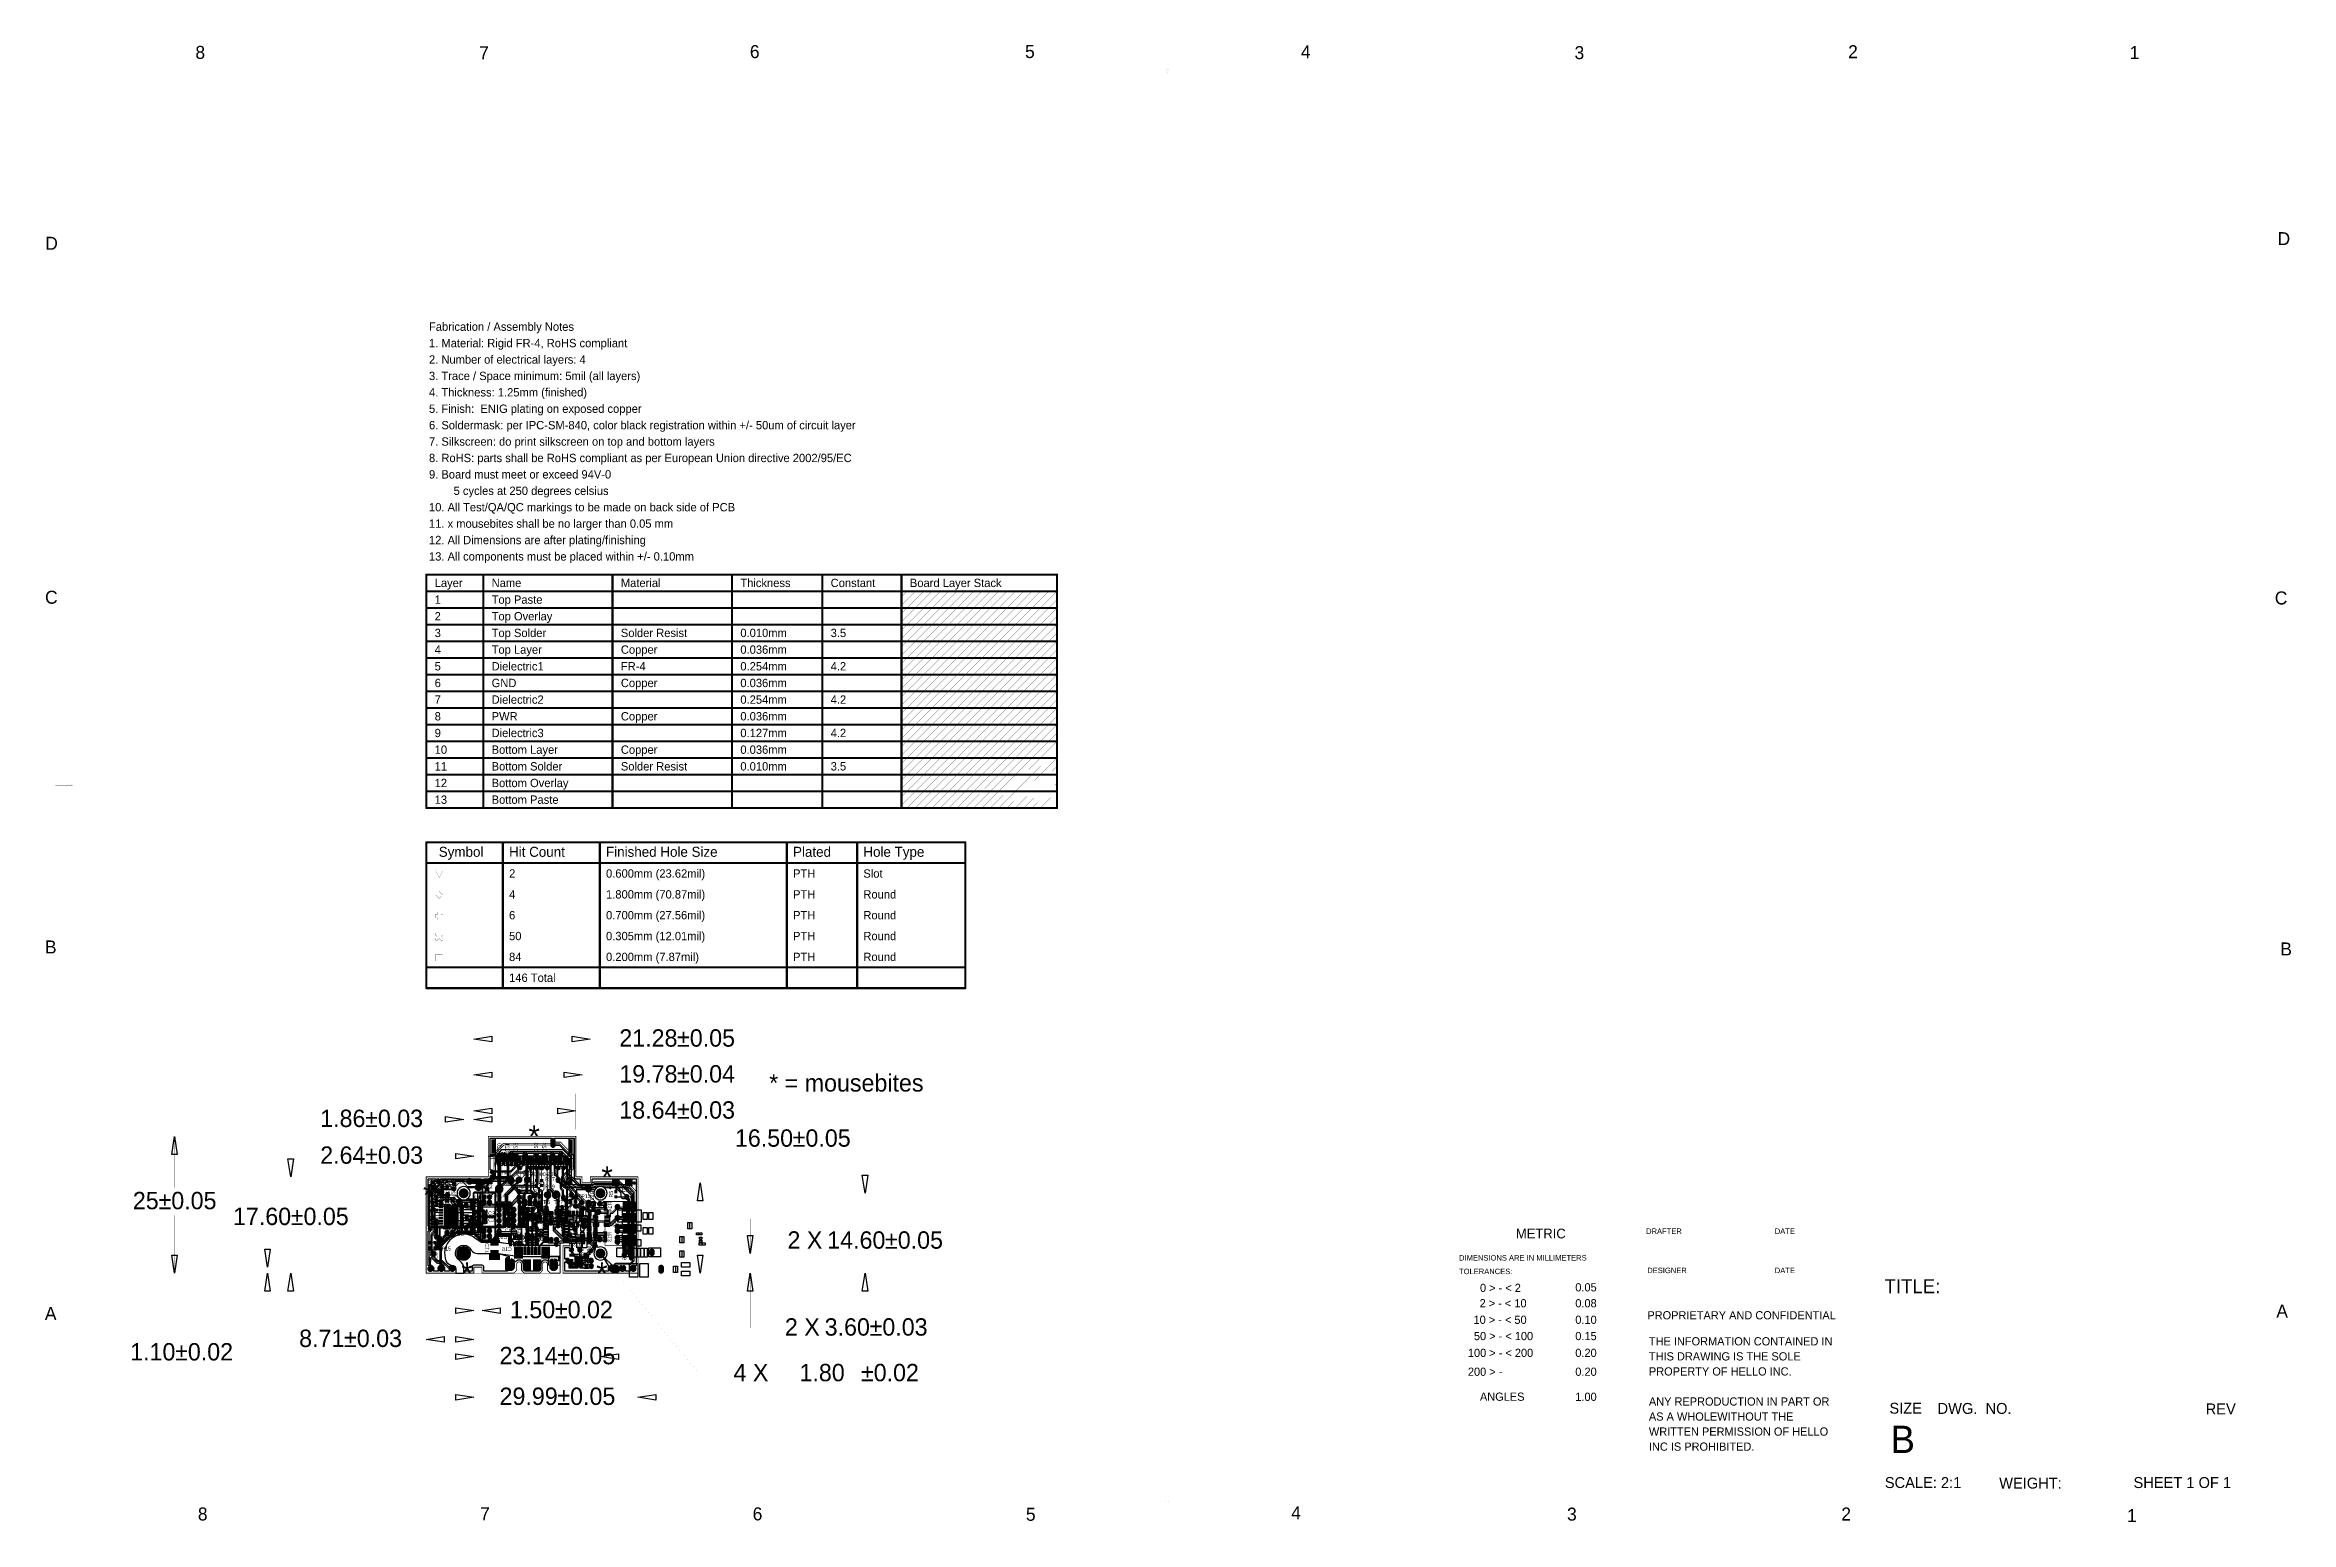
# Model space of a CAD drawing. Header units: millimetres. Extents: x 111 to 521, y 105 to 375.
import ezdxf

# ---------------------------------------------------------------- set-up
doc = ezdxf.new("R2010")
doc.units = ezdxf.units.MM
for name, color, linetype in [('BottomLayer', 5, 'Continuous'), ('BottomOverlay', 54, 'Continuous'), ('BottomPaste', 16, 'Continuous'), ('BottomSolder', 6, 'Continuous'), ('DrillDrawing', 1, 'Continuous'), ('KeepOutLayer', 6, 'Continuous'), ('Mechanical1', 6, 'Continuous'), ('Mechanical15', 56, 'Continuous'), ('Mechanical17', 56, 'Continuous'), ('Mechanical18', 56, 'Continuous'), ('MidLayer2', 76, 'Continuous'), ('MidLayer3', 90, 'Continuous'), ('MultiLayer', 9, 'Continuous'), ('PadHoleLayer', 156, 'Continuous'), ('TopLayer', 1, 'Continuous'), ('TopOverlay', 2, 'Continuous'), ('TopPaste', 8, 'Continuous'), ('TopSolder', 216, 'Continuous'), ('ViaHoleLayer', 16, 'Continuous')]:
    doc.layers.add(name, color=color, linetype=linetype)

msp = doc.modelspace()

# ---------------------------------------------------------------- texts
at = {"layer": 'BottomOverlay', "text_generation_flag": 2}
for s, rotation, p in [('C20', 270, (193.54, 172.96)), ('C21', 270, (195, 172.96)), ('C22', 270, (196.51, 172.98)), ('C23', 270, (200.22, 173.03)), ('C24', 270, (201.76, 173.03)), ('905-00005-EVT2', 360, (204.29, 168.66)), ('C26', 270, (180.83, 166.22)), ('R1', 90, (181.8, 164.62)), ('C25', 270, (181.95, 166.22)), ('R2', 90, (183.7, 165.22)), ('R21', 270, (184.13, 164.68)), ('R20', 270, (185.11, 164.68)), ('L2', 360, (190.29, 164.38)), ('09/08/14', 360, (202.03, 166.97)), ('U1', 360, (200.89, 165.03)), ('R12', 90, (211.19, 166.01)), ('R4', 90, (181.66, 162.4)), ('C12', 360, (210.54, 162.68)), ('R14', 90, (214.44, 163.98)), ('Q1', 360, (215.29, 159.68)), ('R3', 90, (182, 158.98)), ('U2', 360, (187.45, 157.73)), ('L1', 360, (190.16, 157.51)), ('C17', 90, (191.99, 156.41)), ('C10', 360, (195.36, 157.18)), ('FB1', 270, (197.14, 158.23)), ('R7', 90, (198.77, 157.71)), ('R8', 90, (200.16, 159.65)), ('R9', 90, (201.74, 158.11)), ('P1', 360, (204.53, 156.43)), ('U3', 360, (208.61, 155.83)), ('R18', 360, (210.66, 159.16)), ('R11', 90, (210.79, 158.36)), ('R13', 90, (214.41, 158.43)), ('C19', 90, (218.74, 160.06)), ('R29', 270, (180.81, 152.98)), ('R28', 270, (181.91, 152.98)), ('C16', 360, (196.15, 154.97)), ('R16', 90, (217.09, 155.07)), ('R15', 90, (218.28, 155.07))]:
    msp.add_text(s, height=0.7, rotation=rotation, dxfattribs=at).set_placement(p)
at = {"layer": 'BottomOverlay'}
for s, p in [('R10', (203.16, 162.23)), ('R6', (205.31, 161.96))]:
    msp.add_text(s, height=0.7, rotation=270, dxfattribs=at).set_placement(p)
at = {"layer": 'DrillDrawing'}
for s, height, p in [('8', 2.38, (138.33, 372.89)), ('7', 2.38, (190.2, 372.82)), ('6', 2.38, (239.67, 373.03)), ('5', 2.38, (289.96, 373.04)), ('4', 2.38, (340.39, 373)), ('3', 2.38, (390.39, 372.84)), ('2', 2.38, (440.39, 373.01)), ('1', 2.38, (491.86, 372.86)), ('D', 2.38, (518.88, 338.84)), ('D', 2.38, (110.89, 337.99)), ('Fabrication / Assembly Notes', 1.524, (181.02, 323.18)), ('1. Material: Rigid FR-4, RoHS compliant', 1.524, (181.02, 320.18)), ('2. Number of electrical layers: 4', 1.524, (181.02, 317.18)), ('4. Thickness: 1.25mm (finished)', 1.524, (181.02, 311.18)), ('3. Trace / Space minimum: 5mil (all layers)', 1.524, (181.02, 314.18)), ('5. Finish:  ENIG plating on exposed copper', 1.524, (181.02, 308.18)), ('6. Soldermask: per IPC-SM-840, color black registration within +/- 50um of circuit layer', 1.524, (181.02, 305.18)), ('8. RoHS: parts shall be RoHS compliant as per European Union directive 2002/95/EC', 1.524, (181.02, 299.18)), ('7. Silkscreen: do print silkscreen on top and bottom layers', 1.524, (181.02, 302.18)), ('9. Board must meet or exceed 94V-0', 1.524, (181.02, 296.18)), ('10. All Test/QA/QC markings to be made on back side of PCB', 1.524, (181.02, 290.18)), ('5 cycles at 250 degrees celsius', 1.524, (185.52, 293.18)), ('11. x mousebites shall be no larger than 0.05 mm', 1.524, (181.02, 287.18)), ('12. All Dimensions are after plating/finishing', 1.524, (181.02, 284.18)), ('13. All components must be placed within +/- 0.10mm', 1.524, (181.02, 281.18)), ('C', 2.38, (110.85, 273.29)), ('Layer', 1.524, (182.06, 276.34)), ('Name', 1.524, (192.47, 276.34)), ('Material', 1.524, (216.09, 276.34)), ('Thickness', 1.524, (237.93, 276.34)), ('Constant', 1.524, (254.43, 276.34)), ('Board Layer Stack', 1.524, (268.91, 276.34)), ('C', 2.38, (518.37, 273.16)), ('2', 1.52, (182.06, 270.25)), ('1', 1.52, (182.06, 273.29)), ('Top Paste', 1.524, (192.47, 273.29)), ('Top Overlay', 1.524, (192.47, 270.25)), ('3', 1.52, (182.06, 267.2)), ('Top Solder', 1.524, (192.47, 267.2)), ('Solder Resist', 1.524, (216.09, 267.2)), ('0.010mm', 1.524, (237.93, 267.2)), ('3.5', 1.524, (254.43, 267.2)), ('4', 1.52, (182.06, 264.15)), ('Top Layer', 1.524, (192.47, 264.15)), ('Copper', 1.524, (216.09, 264.15)), ('0.036mm', 1.524, (237.93, 264.15)), ('5', 1.52, (182.06, 261.1)), ('6', 1.52, (182.06, 258.05)), ('GND', 1.524, (192.47, 258.05)), ('Dielectric1', 1.524, (192.47, 261.1)), ('Copper', 1.524, (216.09, 258.05)), ('FR-4', 1.524, (216.09, 261.1)), ('0.254mm', 1.524, (237.93, 261.1)), ('0.036mm', 1.524, (237.93, 258.05)), ('4.2', 1.524, (254.43, 261.1)), ('7', 1.52, (182.06, 255.01)), ('Dielectric2', 1.524, (192.47, 255.01)), ('0.254mm', 1.524, (237.93, 255.01)), ('4.2', 1.524, (254.43, 255.01)), ('8', 1.52, (182.06, 251.96)), ('9', 1.52, (182.06, 248.91)), ('PWR', 1.524, (192.47, 251.96)), ('Dielectric3', 1.524, (192.47, 248.91)), ('Copper', 1.524, (216.09, 251.96)), ('0.036mm', 1.524, (237.93, 251.96)), ('0.127mm', 1.524, (237.93, 248.91)), ('4.2', 1.524, (254.43, 248.91)), ('10', 1.524, (182.06, 245.86)), ('Bottom Layer', 1.524, (192.47, 245.86)), ('Copper', 1.524, (216.09, 245.86)), ('0.036mm', 1.524, (237.93, 245.86)), ('11', 1.524, (182.06, 242.81)), ('Bottom Solder', 1.524, (192.47, 242.81)), ('Solder Resist', 1.524, (216.09, 242.81)), ('0.010mm', 1.524, (237.93, 242.81)), ('3.5', 1.524, (254.43, 242.81)), ('12', 1.524, (182.06, 239.77)), ('13', 1.524, (182.06, 236.72)), ('Bottom Overlay', 1.524, (192.47, 239.77)), ('Bottom Paste', 1.524, (192.47, 236.72)), ('Symbol', 1.829, (182.81, 227.03)), ('Hit Count', 1.829, (195.66, 227.03)), ('Finished Hole Size', 1.8288, (213.38, 227.03)), ('Plated', 1.829, (247.56, 227.03)), ('Hole Type', 1.829, (260.41, 227.03)), ('2', 1.52, (195.66, 223.22)), ('0.600mm (23.62mil)', 1.524, (213.38, 223.22)), ('PTH', 1.524, (247.56, 223.22)), ('Slot', 1.524, (260.41, 223.22)), ('4', 1.52, (195.66, 219.41)), ('1.800mm (70.87mil)', 1.524, (213.38, 219.41)), ('PTH', 1.524, (247.56, 219.41)), ('Round', 1.524, (260.41, 219.41)), ('6', 1.52, (195.66, 215.6)), ('0.700mm (27.56mil)', 1.524, (213.38, 215.6)), ('PTH', 1.524, (247.56, 215.6)), ('Round', 1.524, (260.41, 215.6)), ('B', 2.38, (110.83, 209.36)), ('50', 1.524, (195.66, 211.79)), ('84', 1.524, (195.66, 207.98)), ('0.305mm (12.01mil)', 1.524, (213.38, 211.79)), ('0.200mm (7.87mil)', 1.524, (213.38, 207.98)), ('PTH', 1.524, (247.56, 211.79)), ('PTH', 1.524, (247.56, 207.98)), ('Round', 1.524, (260.41, 211.79)), ('Round', 1.524, (260.41, 207.98)), ('B', 2.38, (519.39, 209)), ('146 Total', 1.524, (195.66, 204.17)), ('21.28', 3.175, (215.81, 192.33)), ('±0.05', 3.175, (226.36, 192.33)), ('19.78', 3.175, (215.81, 185.77)), ('±0.04', 3.175, (226.36, 185.77)), ('* = mousebites', 3.175, (243.2, 184.12)), ('1.86', 3.175, (161.14, 177.64)), ('±0.03', 3.175, (169.35, 177.64)), ('18.64', 3.175, (215.81, 179.17)), ('±0.03', 3.175, (226.36, 179.17)), ('*', 4, (199.2, 173.92)), ('16.50', 3.175, (236.94, 174.04)), ('±0.05', 3.175, (247.5, 174.04)), ('2.64', 3.175, (161.14, 170.92)), ('±0.03', 3.175, (169.35, 170.92)), ('*', 4, (212.53, 166.48)), ('25', 3.175, (126.9, 162.61)), ('±0.05', 3.175, (131.59, 162.61)), ('*', 4, (179.93, 163.2)), ('17.60', 3.175, (145.2, 159.72)), ('±0.05', 3.175, (155.76, 159.72)), ('2 X ', 3.175, (246.54, 155.4)), ('14.60', 3.175, (253.81, 155.4)), ('±0.05', 3.175, (264.37, 155.4)), ('METRIC', 1.778, (379.67, 157.28)), ('DRAFTER', 1, (403.47, 158.1)), ('DATE', 1, (426.99, 158.1)), ('*', 4, (186.93, 148.89)), ('*', 4, (211.58, 148.9)), ('DIMENSIONS ARE IN MILLIMETERS', 1, (369.28, 153.23)), ('DESIGNER', 1, (403.68, 150.93)), ('DATE', 1, (426.99, 150.93)), ('TOLERANCES:', 1, (369.28, 150.75)), ('0 > - < 2', 1.5, (373.11, 147.49)), ('0.05', 1.5, (390.53, 147.59)), ('TITLE:', 2.54, (447.05, 147.27)), ('A', 2.38, (110.82, 142.37)), ('1.50', 3.175, (195.82, 142.69)), ('±0.02', 3.175, (204.03, 142.69)), ('2 > - < 10', 1.5, (373.04, 144.68)), ('0.08', 1.5, (390.53, 144.68)), ('PROPRIETARY AND CONFIDENTIAL', 1.5, (403.7, 142.48)), ('A', 2.38, (518.65, 142.8)), ('8.71', 3.175, (157.29, 137.43)), ('±0.03', 3.175, (165.5, 137.43)), ('2 X ', 3.175, (246.07, 139.51)), ('3.60', 3.175, (253.34, 139.51)), ('±0.03', 3.175, (261.55, 139.51)), ('10 > - < 50', 1.5, (371.93, 141.66)), ('50 > - < 100', 1.5, (372, 138.68)), ('0.10', 1.5, (390.53, 141.66)), ('0.15', 1.5, (390.53, 138.68)), ('1.10', 3.175, (126.41, 134.97)), ('±0.02', 3.175, (134.62, 134.97)), ('23.14', 3.175, (193.92, 134.27)), ('±0.05', 3.175, (204.48, 134.27)), ('100 > - < 200', 1.5, (370.9, 135.61)), ('0.20', 1.5, (390.53, 135.61)), ('THE INFORMATION CONTAINED IN ', 1.5, (403.98, 137.72)), ('THIS DRAWING IS THE SOLE ', 1.5, (403.98, 134.97)), ('4 X ', 3.175, (236.68, 131.17)), ('1.80', 3.175, (248.74, 131.17)), ('±0.02', 3.175, (259.97, 131.17)), ('200 > - ', 1.5, (370.9, 132.16)), ('0.20', 1.5, (390.53, 132.16)), ('PROPERTY OF HELLO INC.  ', 1.5, (403.98, 132.22)), ('29.99', 3.175, (193.92, 126.84)), ('±0.05', 3.175, (204.48, 126.84)), ('ANGLES', 1.5, (373.1, 127.6)), ('1.00', 1.5, (390.53, 127.58)), ('ANY REPRODUCTION IN PART OR ', 1.5, (403.98, 126.72)), ('SIZE', 2, (447.94, 125.24)), ('AS A WHOLEWITHOUT THE ', 1.5, (403.98, 123.97)), ('DWG.  NO.', 2, (456.74, 125.2)), ('REV', 2, (505.74, 125.11)), ('WRITTEN PERMISSION OF HELLO ', 1.5, (403.98, 121.22)), ('INC IS PROHIBITED.', 1.5, (403.98, 118.47)), ('B', 5, (448.14, 118.04)), ('SCALE: 2:1', 2, (447.1, 111.65)), ('WEIGHT: ', 2, (468, 111.55)), ('SHEET 1 OF 1', 2, (492.55, 111.65)), ('8', 2.38, (138.78, 105.72)), ('7', 2.38, (190.36, 105.73)), ('6', 2.38, (240.18, 105.74)), ('5', 2.38, (290.12, 105.66)), ('4', 2.38, (338.59, 105.92)), ('3', 2.38, (389.02, 105.69)), ('2', 2.38, (439.15, 105.71)), ('1', 2.38, (491.37, 105.43))]:
    msp.add_text(s, height=height, dxfattribs=at).set_placement(p)
at = {"layer": 'TopOverlay'}
for s, rotation, p in [('1', 360, (192.79, 170.43)), ('TP3', 360, (194.21, 168.91)), ('TP9', 360, (198.24, 168.96)), ('R17', 360, (202.24, 167.78)), ('P2', 360, (206.31, 170.43)), ('TP16', 360, (182.55, 166.72)), ('TP1', 360, (185.99, 167.36)), ('TP2', 360, (190.86, 166.46)), ('TP8', 360, (196.54, 166.38)), ('R19', 360, (202.24, 166.41)), ('R23', 360, (206.09, 164.58)), ('R5', 90, (214.65, 164.75)), ('LED1', 360, (215.77, 165.85)), ('P3', 360, (217.34, 164.32)), ('C6', 360, (183.89, 161.96)), ('C4', 360, (183.89, 160.91)), ('C5', 360, (183.89, 159.86)), ('C3', 360, (191.84, 161.51)), ('C2', 360, (191.84, 160.33)), ('C1', 360, (194.86, 163.48)), ('R24', 90, (200.69, 160.39)), ('C18', 270, (205.21, 160.26)), ('Q2', 360, (208.79, 160.21)), ('C11', 360, (194.84, 158.38)), ('C7', 90, (198.36, 156.86)), ('C8', 90, (200.19, 158.36)), ('C9', 90, (202.01, 156.83)), ('R22', 360, (206.31, 156.93)), ('R27', 90, (209.26, 154.21)), ('C13', 90, (209.78, 152.2)), ('R26', 90, (210.61, 154.18))]:
    msp.add_text(s, height=0.7, rotation=rotation, dxfattribs=at).set_placement(p)
for s, p in [('TP14', (192.71, 164.76)), ('R31', (200.1, 165.55)), ('R30', (200.13, 164.02)), ('TP6', (201.39, 163.58)), ('TP7', (203.79, 163.58)), ('TP13', (208.26, 164.66)), ('C15', (183.79, 163.03)), ('R25', (201.99, 160.66)), ('TP12', (208.24, 162.11)), ('C14', (183.79, 158.78)), ('TP15', (182.74, 155.06))]:
    msp.add_text(s, height=0.7, dxfattribs=at).set_placement(p)

# ---------------------------------------------------------------- linework, layer by layer
at = {"layer": 'BottomLayer'}
for p, q in [((192.2, 169.83), (192.2, 175.6)), ((192.2, 175.6), (203.52, 175.6)), ((193.71, 172.78), (193.41, 172.78)), ((193.41, 172.78), (193.41, 172.58)), ((193.41, 172.58), (193.71, 172.58)), ((193.71, 172.58), (193.71, 172.78)), ((194.01, 172.43), (193.86, 172.43)), ((193.86, 172.43), (193.86, 172.28)), ((194.23, 172.78), (194.01, 172.78)), ((194.01, 172.78), (194.01, 172.43)), ((194.3, 172.89), (194.23, 172.78)), ((194.45, 172.99), (194.3, 172.89)), ((194.46, 172.99), (194.45, 172.99)), ((194.46, 172.58), (194.46, 172.99)), ((194.76, 172.58), (194.46, 172.58)), ((194.78, 172.99), (194.76, 172.99)), ((194.76, 172.99), (194.76, 172.58)), ((194.92, 172.89), (194.78, 172.99)), ((195, 172.78), (194.92, 172.89)), ((195.21, 172.78), (195, 172.78)), ((195.21, 172.43), (195.21, 172.78)), ((195.51, 172.43), (195.21, 172.43)), ((195.73, 172.78), (195.51, 172.78)), ((195.51, 172.78), (195.51, 172.43)), ((195.8, 172.89), (195.73, 172.78)), ((195.95, 172.99), (195.8, 172.89)), ((195.96, 172.99), (195.95, 172.99)), ((195.96, 172.58), (195.96, 172.99)), ((196.26, 172.58), (195.96, 172.58)), ((196.28, 172.99), (196.26, 172.99)), ((196.26, 172.99), (196.26, 172.58)), ((196.42, 172.89), (196.28, 172.99)), ((196.5, 172.78), (196.42, 172.89)), ((196.71, 172.78), (196.5, 172.78)), ((196.71, 172.43), (196.71, 172.78)), ((196.86, 172.43), (196.71, 172.43)), ((196.86, 172.28), (196.86, 172.43)), ((197.31, 172.78), (197.01, 172.78)), ((197.01, 172.78), (197.01, 172.58)), ((197.01, 172.58), (197.31, 172.58)), ((197.31, 172.58), (197.31, 172.78)), ((198.21, 172.75), (198.2, 172.73)), ((198.2, 172.73), (198.46, 172.73)), ((198.46, 172.43), (198.2, 172.43)), ((198.2, 172.43), (198.21, 172.42)), ((198.3, 172.89), (198.21, 172.75)), ((198.45, 172.99), (198.3, 172.89)), ((198.46, 172.99), (198.45, 172.99)), ((198.46, 172.73), (198.46, 172.99)), ((198.46, 172.18), (198.46, 172.43)), ((198.78, 172.99), (198.76, 172.99)), ((198.76, 172.99), (198.76, 172.73)), ((198.76, 172.73), (199.02, 172.73)), ((199.02, 172.43), (198.76, 172.43)), ((198.76, 172.43), (198.76, 172.18)), ((198.92, 172.89), (198.78, 172.99)), ((199.02, 172.75), (198.92, 172.89)), ((199.02, 172.73), (199.02, 172.75)), ((199.02, 172.42), (199.02, 172.43)), ((200.46, 172.78), (200.16, 172.78)), ((200.16, 172.78), (200.16, 172.58)), ((200.16, 172.58), (200.46, 172.58)), ((200.46, 172.58), (200.46, 172.78)), ((201.06, 172.78), (200.76, 172.78)), ((200.76, 172.78), (200.76, 172.58)), ((200.76, 172.58), (201.06, 172.58)), ((201.06, 172.58), (201.06, 172.78)), ((201.96, 172.78), (201.66, 172.78)), ((201.66, 172.78), (201.66, 172.58)), ((201.66, 172.58), (201.96, 172.58)), ((201.96, 172.58), (201.96, 172.78)), ((202.56, 172.78), (202.26, 172.78)), ((202.26, 172.78), (202.26, 172.58)), ((202.26, 172.58), (202.56, 172.58)), ((202.56, 172.58), (202.56, 172.78)), ((203.21, 172.75), (203.2, 172.73)), ((203.2, 172.73), (203.46, 172.73)), ((203.46, 172.43), (203.2, 172.43)), ((203.2, 172.43), (203.21, 172.42)), ((203.3, 172.89), (203.21, 172.75)), ((203.28, 175.24), (203.25, 175.07)), ((203.25, 175.07), (203.28, 174.91)), ((203.3, 174.53), (203.26, 174.36)), ((203.26, 174.36), (203.3, 174.2)), ((203.37, 175.38), (203.28, 175.24)), ((203.28, 174.91), (203.37, 174.77)), ((203.39, 174.66), (203.3, 174.53)), ((203.3, 174.2), (203.39, 174.06)), ((203.45, 172.99), (203.3, 172.89)), ((203.51, 175.47), (203.37, 175.38)), ((203.37, 174.77), (203.39, 174.76)), ((203.39, 174.76), (203.39, 174.66)), ((203.39, 174.06), (203.53, 173.97)), ((203.46, 172.99), (203.45, 172.99)), ((203.46, 172.73), (203.46, 172.99)), ((203.46, 172.18), (203.46, 172.43)), ((203.53, 175.47), (203.51, 175.47)), ((203.52, 175.6), (203.53, 175.47)), ((203.53, 173.97), (203.69, 173.93)), ((203.69, 173.93), (203.86, 173.97)), ((203.78, 172.99), (203.76, 172.99)), ((203.76, 172.99), (203.76, 172.73)), ((203.76, 172.73), (204.02, 172.73)), ((204.02, 172.43), (203.76, 172.43)), ((203.76, 172.43), (203.76, 172.18)), ((203.92, 172.89), (203.78, 172.99)), ((203.82, 175.47), (203.84, 175.6)), ((203.84, 175.47), (203.82, 175.47)), ((203.84, 175.6), (207.53, 175.6)), ((203.98, 175.38), (203.84, 175.47)), ((203.86, 173.97), (203.99, 174.06)), ((204.02, 172.75), (203.92, 172.89)), ((204.07, 175.24), (203.98, 175.38)), ((203.98, 174.77), (204.07, 174.91)), ((203.98, 174.68), (203.98, 174.77)), ((203.99, 174.66), (203.98, 174.68)), ((204.09, 174.53), (203.99, 174.66)), ((203.99, 174.06), (204.09, 174.2)), ((204.02, 172.73), (204.02, 172.75)), ((204.02, 172.42), (204.02, 172.43)), ((204.1, 175.07), (204.07, 175.24)), ((204.07, 174.91), (204.1, 175.07)), ((204.12, 174.36), (204.09, 174.53)), ((204.09, 174.2), (204.12, 174.36)), ((204.71, 172.75), (204.7, 172.73)), ((204.7, 172.73), (204.96, 172.73)), ((204.96, 172.43), (204.7, 172.43)), ((204.7, 172.43), (204.71, 172.42)), ((204.8, 172.89), (204.71, 172.75)), ((204.95, 172.99), (204.8, 172.89)), ((204.96, 172.99), (204.95, 172.99)), ((204.96, 172.73), (204.96, 172.99)), ((204.96, 172.18), (204.96, 172.43)), ((205.28, 172.99), (205.26, 172.99)), ((205.26, 172.99), (205.26, 172.73)), ((205.26, 172.73), (205.52, 172.73)), ((205.52, 172.43), (205.26, 172.43)), ((205.26, 172.43), (205.26, 172.18)), ((205.42, 172.89), (205.28, 172.99)), ((205.52, 172.75), (205.42, 172.89)), ((205.52, 172.73), (205.52, 172.75)), ((205.52, 172.42), (205.52, 172.43)), ((207.53, 175.6), (207.53, 168.53)), ((192.1, 168.3), (192.16, 168.33)), ((192.16, 168.33), (192.16, 168.33)), ((192.16, 168.33), (192.16, 168.33)), ((192.16, 168.33), (192.29, 168.24)), ((192.3, 169.75), (192.2, 169.83)), ((192.44, 169.78), (192.3, 169.75)), ((192.59, 169.75), (192.44, 169.78)), ((192.72, 169.67), (192.59, 169.75)), ((192.59, 168.24), (192.72, 168.33)), ((192.76, 169.6), (192.72, 169.67)), ((192.72, 168.33), (192.76, 168.39)), ((195.92, 169.6), (192.76, 169.6)), ((192.76, 168.39), (195.94, 168.39)), ((193.86, 172.28), (193.41, 172.28)), ((193.41, 172.28), (193.41, 172.11)), ((193.41, 172.11), (193.41, 172.11)), ((193.41, 172.11), (193.41, 172.11)), ((193.41, 172.11), (193.41, 172.08)), ((193.41, 172.08), (193.42, 172.02)), ((193.42, 172.02), (193.42, 172.02)), ((193.42, 172.02), (193.42, 171.99)), ((193.42, 171.99), (193.42, 171.99)), ((193.42, 171.99), (193.42, 171.99)), ((193.42, 171.99), (193.42, 171.34)), ((193.42, 171.34), (193.46, 171.34)), ((193.47, 171.15), (193.44, 170.98)), ((193.44, 170.98), (193.47, 170.82)), ((193.46, 171.34), (193.52, 171.23)), ((193.52, 171.23), (193.47, 171.15)), ((193.47, 170.82), (193.56, 170.68)), ((193.56, 170.68), (193.7, 170.59)), ((193.7, 170.59), (193.86, 170.56)), ((193.86, 170.56), (194.03, 170.59)), ((194.03, 170.59), (194.17, 170.68)), ((194.17, 170.68), (194.17, 170.69)), ((194.17, 170.69), (194.3, 170.69)), ((194.3, 170.69), (194.3, 170.67)), ((194.3, 170.67), (194.45, 170.58)), ((194.45, 170.58), (194.46, 170.58)), ((194.46, 170.58), (194.46, 170.98)), ((194.46, 170.98), (194.76, 170.98)), ((194.76, 170.98), (194.76, 170.58)), ((194.76, 170.58), (194.78, 170.58)), ((194.78, 170.58), (194.92, 170.67)), ((194.92, 170.67), (194.93, 170.69)), ((194.93, 170.69), (195.06, 170.69)), ((195.06, 170.69), (195.06, 170.68)), ((195.06, 170.68), (195.2, 170.59)), ((195.2, 170.59), (195.36, 170.56)), ((195.36, 170.56), (195.53, 170.59)), ((195.53, 170.59), (195.67, 170.68)), ((195.67, 170.68), (195.67, 170.69)), ((195.67, 170.69), (195.8, 170.69)), ((195.8, 170.69), (195.8, 170.67)), ((195.8, 170.67), (195.95, 170.58)), ((196.78, 170.46), (195.92, 169.6)), ((195.94, 168.39), (196.02, 168.41)), ((195.95, 170.58), (195.96, 170.58)), ((195.96, 170.58), (195.96, 170.98)), ((195.96, 170.98), (196.26, 170.98)), ((196.02, 168.41), (196.09, 168.45)), ((196.09, 168.45), (197.51, 169.88)), ((196.26, 170.98), (196.26, 170.58)), ((196.26, 170.58), (196.28, 170.58)), ((196.28, 170.58), (196.42, 170.67)), ((196.42, 170.67), (196.43, 170.69)), ((196.43, 170.69), (196.56, 170.69)), ((196.56, 170.69), (196.56, 170.68)), ((196.56, 170.68), (196.7, 170.59)), ((196.7, 170.59), (196.74, 170.58)), ((196.74, 170.58), (196.78, 170.46)), ((197.31, 172.28), (196.86, 172.28)), ((197.2, 171.23), (197.26, 171.34)), ((197.26, 171.15), (197.2, 171.23)), ((197.26, 171.34), (197.3, 171.34)), ((197.27, 171.11), (197.26, 171.15)), ((197.39, 171.07), (197.27, 171.11)), ((197.3, 172.02), (197.31, 172.08)), ((197.3, 171.99), (197.3, 172.02)), ((197.3, 172.02), (197.3, 172.02)), ((197.3, 171.34), (197.3, 171.99)), ((197.3, 171.99), (197.3, 171.99)), ((197.3, 171.99), (197.3, 171.99)), ((197.31, 172.11), (197.31, 172.28)), ((197.31, 172.08), (197.31, 172.11)), ((197.31, 172.11), (197.31, 172.11)), ((197.31, 172.11), (197.31, 172.11)), ((197.46, 171.14), (197.39, 171.07)), ((197.53, 171.19), (197.46, 171.14)), ((197.51, 169.88), (197.61, 169.86)), ((197.61, 171.2), (197.53, 171.19)), ((197.75, 171.2), (197.61, 171.2)), ((197.61, 169.86), (197.78, 169.89)), ((197.81, 171.29), (197.75, 171.2)), ((197.78, 169.89), (197.92, 169.98)), ((197.95, 171.38), (197.81, 171.29)), ((197.92, 169.98), (198.01, 170.12)), ((198.11, 171.41), (197.95, 171.38)), ((198, 170.46), (198.07, 170.56)), ((198.01, 170.45), (198, 170.46)), ((198.04, 170.28), (198.01, 170.45)), ((198.01, 170.12), (198.04, 170.28)), ((198.07, 170.56), (198.11, 170.56)), ((198.28, 171.38), (198.11, 171.41)), ((198.11, 170.56), (198.28, 170.59)), ((198.21, 172.42), (198.3, 172.27)), ((198.42, 171.29), (198.28, 171.38)), ((198.28, 170.59), (198.42, 170.68)), ((198.3, 172.27), (198.45, 172.18)), ((198.51, 171.15), (198.42, 171.29)), ((198.42, 170.68), (198.51, 170.82)), ((198.45, 172.18), (198.46, 172.18)), ((198.54, 170.98), (198.51, 171.15)), ((198.51, 170.82), (198.54, 170.98)), ((198.72, 171.15), (198.69, 170.98)), ((198.69, 170.98), (198.72, 170.82)), ((198.81, 171.29), (198.72, 171.15)), ((198.72, 170.82), (198.75, 170.78)), ((198.75, 170.78), (198.75, 165.94)), ((198.76, 172.18), (198.78, 172.18)), ((198.78, 172.18), (198.92, 172.27)), ((198.95, 171.38), (198.81, 171.29)), ((198.92, 172.27), (199.02, 172.42)), ((199.11, 171.41), (198.95, 171.38)), ((199.28, 171.38), (199.11, 171.41)), ((199.42, 171.29), (199.28, 171.38)), ((199.51, 171.15), (199.42, 171.29)), ((199.5, 170.81), (199.51, 170.82)), ((199.55, 170.74), (199.5, 170.81)), ((199.54, 170.98), (199.51, 171.15)), ((199.51, 170.82), (199.54, 170.98)), ((199.68, 170.74), (199.55, 170.74)), ((199.73, 170.81), (199.68, 170.74)), ((199.72, 171.15), (199.69, 170.98)), ((199.69, 170.98), (199.72, 170.82)), ((199.81, 171.29), (199.72, 171.15)), ((199.72, 170.82), (199.73, 170.81)), ((199.95, 171.38), (199.81, 171.29)), ((200.11, 171.41), (199.95, 171.38)), ((200.17, 171.46), (200.11, 171.41)), ((201.06, 172.28), (200.16, 172.28)), ((200.16, 172.28), (200.16, 172.11)), ((200.16, 172.11), (200.16, 172.11)), ((200.16, 172.11), (200.16, 172.11)), ((200.16, 172.11), (200.16, 172.08)), ((200.16, 172.08), (200.17, 172.02)), ((200.17, 172.02), (200.17, 172.02)), ((200.17, 172.02), (200.17, 171.99)), ((200.17, 171.99), (200.17, 171.99)), ((200.17, 171.99), (200.17, 171.99)), ((200.17, 171.99), (200.17, 171.46)), ((200.83, 169.93), (200.92, 169.98)), ((200.83, 166.73), (200.83, 169.93)), ((200.92, 169.98), (201.01, 170.12)), ((201, 170.46), (201.05, 170.53)), ((201.01, 170.45), (201, 170.46)), ((201.04, 170.28), (201.01, 170.45)), ((201.01, 170.12), (201.04, 170.28)), ((201.05, 172.02), (201.06, 172.08)), ((201.05, 171.99), (201.05, 172.02)), ((201.05, 172.02), (201.05, 172.02)), ((201.05, 171.46), (201.05, 171.99)), ((201.05, 171.99), (201.05, 171.99)), ((201.05, 171.99), (201.05, 171.99)), ((201.11, 171.41), (201.05, 171.46)), ((201.05, 170.53), (201.18, 170.53)), ((201.06, 172.11), (201.06, 172.28)), ((201.06, 172.08), (201.06, 172.11)), ((201.06, 172.11), (201.06, 172.11)), ((201.06, 172.11), (201.06, 172.11)), ((201.28, 171.38), (201.11, 171.41)), ((201.18, 170.53), (201.23, 170.46)), ((201.22, 170.45), (201.19, 170.28)), ((201.19, 170.28), (201.22, 170.12)), ((201.23, 170.46), (201.22, 170.45)), ((201.22, 170.12), (201.31, 169.98)), ((201.42, 171.29), (201.28, 171.38)), ((201.31, 169.98), (201.45, 169.89)), ((201.51, 171.15), (201.42, 171.29)), ((201.45, 169.89), (201.61, 169.86)), ((201.5, 170.81), (201.51, 170.82)), ((201.55, 170.74), (201.5, 170.81)), ((201.54, 170.98), (201.51, 171.15)), ((201.51, 170.82), (201.54, 170.98)), ((201.68, 170.74), (201.55, 170.74)), ((201.61, 169.86), (201.78, 169.89)), ((202.56, 172.28), (201.66, 172.28)), ((201.66, 172.28), (201.66, 172.11)), ((201.66, 172.11), (201.66, 172.11)), ((201.66, 172.11), (201.66, 172.11)), ((201.66, 172.11), (201.66, 172.08)), ((201.66, 172.08), (201.67, 172.02)), ((201.67, 172.02), (201.67, 172.02)), ((201.67, 172.02), (201.67, 171.99)), ((201.67, 171.99), (201.67, 171.99)), ((201.67, 171.99), (201.67, 171.99)), ((201.67, 171.99), (201.67, 171.34)), ((201.67, 171.34), (201.71, 171.34)), ((201.73, 170.81), (201.68, 170.74)), ((201.72, 171.15), (201.69, 170.98)), ((201.69, 170.98), (201.72, 170.82)), ((201.71, 171.34), (201.77, 171.23)), ((201.77, 171.23), (201.72, 171.15)), ((201.72, 170.82), (201.73, 170.81)), ((201.78, 169.89), (201.92, 169.98)), ((201.92, 169.98), (202.01, 170.12)), ((202, 170.46), (202.05, 170.53)), ((202.01, 170.45), (202, 170.46)), ((202.04, 170.28), (202.01, 170.45)), ((202.01, 170.12), (202.04, 170.28)), ((202.05, 170.53), (202.18, 170.53)), ((202.18, 170.53), (202.23, 170.46)), ((202.22, 170.45), (202.19, 170.28)), ((202.19, 170.28), (202.22, 170.12)), ((202.23, 170.46), (202.22, 170.45)), ((202.22, 170.12), (202.31, 169.98)), ((202.31, 169.98), (202.45, 169.89)), ((202.45, 171.23), (202.51, 171.34)), ((202.51, 171.15), (202.45, 171.23)), ((202.45, 169.89), (202.61, 169.86)), ((202.5, 170.81), (202.51, 170.82)), ((202.55, 170.74), (202.5, 170.81)), ((202.51, 171.34), (202.55, 171.34)), ((202.54, 170.98), (202.51, 171.15)), ((202.51, 170.82), (202.54, 170.98)), ((202.55, 172.02), (202.56, 172.08)), ((202.55, 171.99), (202.55, 172.02)), ((202.55, 172.02), (202.55, 172.02)), ((202.55, 171.34), (202.55, 171.99)), ((202.55, 171.99), (202.55, 171.99)), ((202.55, 171.99), (202.55, 171.99)), ((202.68, 170.74), (202.55, 170.74)), ((202.56, 172.11), (202.56, 172.28)), ((202.56, 172.08), (202.56, 172.11)), ((202.56, 172.11), (202.56, 172.11)), ((202.56, 172.11), (202.56, 172.11)), ((202.61, 169.86), (202.78, 169.89)), ((202.73, 170.81), (202.68, 170.74)), ((202.72, 171.15), (202.69, 170.98)), ((202.69, 170.98), (202.72, 170.82)), ((202.81, 171.29), (202.72, 171.15)), ((202.72, 170.82), (202.73, 170.81)), ((202.78, 169.89), (202.92, 169.98)), ((202.95, 171.38), (202.81, 171.29)), ((202.92, 169.98), (203.01, 170.12)), ((203.11, 171.41), (202.95, 171.38)), ((203, 170.46), (203.07, 170.56)), ((203.01, 170.45), (203, 170.46)), ((203.04, 170.28), (203.01, 170.45)), ((203.01, 170.12), (203.04, 170.28)), ((203.07, 170.56), (203.11, 170.56)), ((203.28, 171.38), (203.11, 171.41)), ((203.11, 170.56), (203.28, 170.59)), ((203.21, 172.42), (203.3, 172.27)), ((203.42, 171.29), (203.28, 171.38)), ((203.28, 170.59), (203.42, 170.68)), ((203.3, 172.27), (203.45, 172.18)), ((203.51, 171.15), (203.42, 171.29)), ((203.42, 170.68), (203.51, 170.82)), ((203.45, 172.18), (203.46, 172.18)), ((203.54, 170.98), (203.51, 171.15)), ((203.51, 170.82), (203.54, 170.98)), ((203.72, 171.15), (203.69, 170.98)), ((203.69, 170.98), (203.72, 170.82)), ((203.81, 171.29), (203.72, 171.15)), ((203.72, 170.82), (203.81, 170.68)), ((203.76, 172.18), (203.78, 172.18)), ((203.78, 172.18), (203.92, 172.27)), ((203.95, 171.38), (203.81, 171.29)), ((203.81, 170.68), (203.95, 170.59)), ((203.92, 172.27), (204.02, 172.42)), ((204.11, 171.41), (203.95, 171.38)), ((203.95, 170.59), (204.11, 170.56)), ((204.28, 171.38), (204.11, 171.41)), ((204.11, 170.56), (204.15, 170.56)), ((204.15, 170.56), (204.23, 170.46)), ((204.22, 170.45), (204.19, 170.28)), ((204.19, 170.28), (204.22, 170.12)), ((204.23, 170.46), (204.22, 170.45)), ((204.22, 170.12), (204.31, 169.98)), ((204.42, 171.29), (204.28, 171.38)), ((204.31, 169.98), (204.39, 169.93)), ((204.39, 169.93), (204.39, 168.26)), ((204.51, 171.15), (204.42, 171.29)), ((204.5, 170.81), (204.51, 170.82)), ((204.54, 170.75), (204.5, 170.81)), ((204.54, 170.98), (204.51, 171.15)), ((204.51, 170.82), (204.54, 170.98)), ((204.67, 170.75), (204.54, 170.75)), ((204.71, 170.81), (204.67, 170.75)), ((204.71, 171.15), (204.7, 171.13)), ((204.7, 171.13), (204.96, 171.13)), ((205.52, 170.83), (204.7, 170.83)), ((204.7, 170.83), (204.71, 170.82)), ((204.71, 172.42), (204.8, 172.27)), ((204.8, 171.29), (204.71, 171.15)), ((204.71, 170.82), (204.71, 170.81)), ((204.8, 172.27), (204.95, 172.18)), ((204.95, 171.39), (204.8, 171.29)), ((204.95, 172.18), (204.96, 172.18)), ((204.96, 171.39), (204.95, 171.39)), ((204.96, 171.13), (204.96, 171.39)), ((205.26, 172.18), (205.28, 172.18)), ((205.28, 171.39), (205.26, 171.39)), ((205.26, 171.39), (205.26, 171.13)), ((205.26, 171.13), (205.52, 171.13)), ((205.28, 172.18), (205.42, 172.27)), ((205.42, 171.29), (205.28, 171.39)), ((205.42, 172.27), (205.52, 172.42)), ((205.52, 171.15), (205.42, 171.29)), ((205.51, 170.81), (205.52, 170.82)), ((205.56, 170.75), (205.51, 170.81)), ((205.52, 171.13), (205.52, 171.15)), ((205.52, 170.82), (205.52, 170.83)), ((205.68, 170.75), (205.56, 170.75)), ((205.73, 170.81), (205.68, 170.75)), ((205.72, 171.15), (205.69, 170.98)), ((205.69, 170.98), (205.72, 170.82)), ((205.81, 171.29), (205.72, 171.15)), ((205.72, 170.82), (205.73, 170.81)), ((205.95, 171.38), (205.81, 171.29)), ((206.11, 171.41), (205.95, 171.38)), ((206.28, 171.38), (206.11, 171.41)), ((206.42, 171.29), (206.28, 171.38)), ((206.32, 168.54), (206.33, 168.62)), ((206.32, 168.52), (206.32, 168.54)), ((206.43, 168.5), (206.32, 168.52)), ((206.33, 170.63), (206.42, 170.68)), ((206.33, 168.62), (206.33, 170.63)), ((206.51, 171.15), (206.42, 171.29)), ((206.42, 170.68), (206.51, 170.82)), ((206.56, 168.42), (206.43, 168.5)), ((206.54, 170.98), (206.51, 171.15)), ((206.51, 170.82), (206.54, 170.98)), ((206.65, 168.29), (206.56, 168.42)), ((207.53, 168.53), (207.55, 168.41)), ((207.55, 168.41), (207.63, 168.3)), ((180.85, 166.15), (180.85, 168.2)), ((180.85, 168.2), (182.25, 168.2)), ((181, 166.15), (180.85, 166.15)), ((181, 165.8), (181, 166.15)), ((181.3, 165.8), (181, 165.8)), ((181.51, 166.15), (181.3, 166.15)), ((181.3, 166.15), (181.3, 165.8)), ((181.42, 167.82), (181.33, 167.68)), ((181.33, 167.68), (181.33, 167.66)), ((181.33, 167.66), (181.58, 167.66)), ((182.14, 167.36), (181.33, 167.36)), ((181.33, 167.36), (181.33, 167.35)), ((181.33, 167.35), (181.42, 167.2)), ((181.37, 166.94), (181.34, 166.78)), ((181.34, 166.78), (181.37, 166.63)), ((181.45, 167.06), (181.37, 166.94)), ((181.37, 166.63), (181.45, 166.5)), ((181.57, 167.92), (181.42, 167.82)), ((181.42, 167.2), (181.45, 167.19)), ((181.44, 163.88), (182.27, 164.71)), ((181.45, 167.19), (181.45, 167.06)), ((181.45, 166.5), (181.51, 166.46)), ((181.51, 166.46), (181.51, 166.15)), ((181.58, 167.92), (181.57, 167.92)), ((181.58, 167.66), (181.58, 167.92)), ((181.9, 167.92), (181.88, 167.92)), ((181.88, 167.92), (181.88, 167.66)), ((181.88, 167.66), (182.14, 167.66)), ((182.04, 167.82), (181.9, 167.92)), ((181.95, 166.46), (182.02, 166.5)), ((181.95, 166.15), (181.95, 166.46)), ((182.15, 166.15), (181.95, 166.15)), ((182.02, 167.19), (182.04, 167.2)), ((182.02, 167.06), (182.02, 167.19)), ((182.1, 166.94), (182.02, 167.06)), ((182.02, 166.5), (182.1, 166.63)), ((182.14, 167.68), (182.04, 167.82)), ((182.04, 167.2), (182.14, 167.35)), ((182.14, 164.28), (182.06, 164.15)), ((182.13, 166.78), (182.1, 166.94)), ((182.1, 166.63), (182.13, 166.78)), ((182.14, 167.66), (182.14, 167.68)), ((182.14, 167.35), (182.14, 167.36)), ((182.27, 164.37), (182.14, 164.28)), ((182.15, 165.8), (182.15, 166.15)), ((182.3, 165.8), (182.15, 165.8)), ((182.25, 168.2), (182.33, 168.1)), ((182.27, 164.71), (182.74, 164.71)), ((182.42, 164.4), (182.27, 164.37)), ((182.33, 168.1), (182.3, 167.95)), ((182.3, 167.95), (182.33, 167.79)), ((182.3, 165.65), (182.3, 165.8)), ((182.75, 165.65), (182.3, 165.65)), ((182.33, 167.79), (182.42, 167.65)), ((182.42, 167.65), (182.45, 167.63)), ((182.58, 164.37), (182.42, 164.4)), ((182.45, 167.63), (182.45, 167.58)), ((182.45, 167.58), (182.48, 167.47)), ((182.75, 166.15), (182.45, 166.15)), ((182.45, 166.15), (182.45, 165.95)), ((182.45, 165.95), (182.75, 165.95)), ((182.48, 167.47), (182.53, 167.38)), ((182.53, 167.38), (183.21, 166.71)), ((182.71, 164.28), (182.58, 164.37)), ((182.79, 164.15), (182.71, 164.28)), ((182.74, 165.44), (182.75, 165.45)), ((182.74, 165.39), (182.74, 165.44)), ((182.74, 165.27), (182.74, 165.39)), ((182.74, 165.39), (182.74, 165.39)), ((184.02, 165.27), (182.74, 165.27)), ((182.74, 164.71), (182.74, 164.83)), ((182.74, 164.83), (184.23, 164.83)), ((182.75, 165.95), (182.75, 166.15)), ((182.75, 165.45), (182.75, 165.65)), ((182.75, 165.45), (182.75, 165.45)), ((183.19, 168.18), (183.2, 168.2)), ((183.24, 168.06), (183.19, 168.18)), ((183.2, 168.2), (190.5, 168.2)), ((183.21, 166.71), (183.21, 166.38)), ((183.21, 166.38), (183.89, 166.38)), ((183.89, 168.06), (183.24, 168.06)), ((183.9, 168.06), (183.89, 168.06)), ((183.89, 168.06), (183.89, 168.06)), ((183.89, 168.06), (183.89, 168.06)), ((183.89, 168.06), (183.89, 168.06)), ((183.89, 166.38), (183.89, 166.38)), ((183.89, 166.38), (183.91, 166.38)), ((183.91, 168.06), (183.9, 168.06)), ((183.91, 168.06), (183.91, 168.06)), ((184.59, 168.06), (183.91, 168.06)), ((183.91, 166.38), (183.91, 166.38)), ((183.91, 166.38), (184.59, 166.38)), ((183.94, 164.34), (183.93, 164.33)), ((183.93, 164.33), (184.16, 164.33)), ((184.02, 164.47), (183.94, 164.34)), ((184.04, 165.39), (184.02, 165.27)), ((184.16, 164.56), (184.02, 164.47)), ((184.13, 165.51), (184.04, 165.39)), ((184.26, 165.6), (184.13, 165.51)), ((184.16, 164.33), (184.16, 164.56)), ((184.16, 164.56), (184.16, 164.56)), ((184.23, 164.83), (184.31, 164.85)), ((184.41, 165.63), (184.26, 165.6)), ((184.31, 164.85), (184.32, 164.85)), ((184.32, 164.85), (184.41, 164.84)), ((184.56, 165.6), (184.41, 165.63)), ((184.41, 164.84), (184.56, 164.87)), ((184.47, 164.56), (184.46, 164.56)), ((184.46, 164.56), (184.46, 164.33)), ((184.46, 164.33), (184.69, 164.33)), ((184.6, 164.47), (184.47, 164.56)), ((184.69, 165.51), (184.56, 165.6)), ((184.56, 164.87), (184.69, 164.95)), ((184.59, 167.93), (184.59, 168.06)), ((184.98, 167.93), (184.59, 167.93)), ((184.59, 166.91), (184.71, 166.95)), ((184.59, 166.38), (184.59, 166.91)), ((184.69, 164.34), (184.6, 164.47)), ((184.78, 165.39), (184.69, 165.51)), ((184.69, 164.95), (184.78, 165.08)), ((184.69, 164.33), (184.69, 164.34)), ((184.71, 166.95), (185.13, 166.53)), ((184.81, 165.23), (184.78, 165.39)), ((184.78, 165.08), (184.81, 165.23)), ((184.94, 164.34), (184.93, 164.33)), ((184.93, 164.33), (185.16, 164.33)), ((185.02, 164.47), (184.94, 164.34)), ((185.06, 167.91), (184.98, 167.93)), ((185.16, 164.56), (185.02, 164.47)), ((185.13, 167.86), (185.06, 167.91)), ((185.13, 166.53), (185.11, 166.43)), ((185.11, 166.43), (185.14, 166.27)), ((185.44, 167.56), (185.13, 167.86)), ((185.14, 166.27), (185.24, 166.13)), ((185.16, 164.33), (185.16, 164.56)), ((185.16, 164.56), (185.16, 164.56)), ((185.24, 166.13), (185.37, 166.04)), ((185.37, 166.04), (185.54, 166.01)), ((185.54, 167.58), (185.44, 167.56)), ((185.47, 164.56), (185.46, 164.56)), ((185.46, 164.56), (185.46, 164.33)), ((185.46, 164.33), (185.69, 164.33)), ((185.6, 164.47), (185.47, 164.56)), ((185.7, 167.54), (185.54, 167.58)), ((185.54, 166.01), (185.7, 166.04)), ((185.69, 164.34), (185.6, 164.47)), ((185.69, 164.33), (185.69, 164.34)), ((185.84, 167.45), (185.7, 167.54)), ((185.7, 166.04), (185.84, 166.13)), ((185.93, 167.31), (185.84, 167.45)), ((185.84, 166.85), (185.93, 166.99)), ((185.84, 166.74), (185.84, 166.85)), ((185.93, 166.6), (185.84, 166.74)), ((185.84, 166.13), (185.93, 166.27)), ((185.97, 167.15), (185.93, 167.31)), ((185.93, 166.99), (185.97, 167.15)), ((185.97, 166.43), (185.93, 166.6)), ((185.93, 166.27), (185.97, 166.43)), ((186.19, 165.85), (186.15, 165.53)), ((186.15, 165.53), (186.19, 165.22)), ((186.31, 166.14), (186.19, 165.85)), ((186.19, 165.22), (186.31, 164.93)), ((186.51, 166.39), (186.31, 166.14)), ((186.31, 164.93), (186.51, 164.68)), ((186.76, 166.58), (186.51, 166.39)), ((186.51, 164.68), (186.76, 164.49)), ((187.05, 166.7), (186.76, 166.58)), ((186.76, 164.49), (187.05, 164.36)), ((187.36, 166.74), (187.05, 166.7)), ((187.05, 164.36), (187.36, 164.32)), ((187.68, 166.7), (187.36, 166.74)), ((187.36, 164.32), (187.68, 164.36)), ((187.97, 166.58), (187.68, 166.7)), ((187.68, 164.36), (187.97, 164.49)), ((188.22, 166.39), (187.97, 166.58)), ((187.97, 164.49), (188.22, 164.68)), ((188.41, 166.14), (188.22, 166.39)), ((188.22, 164.68), (188.41, 164.93)), ((188.53, 165.85), (188.41, 166.14)), ((188.41, 164.93), (188.53, 165.22)), ((188.57, 165.53), (188.53, 165.85)), ((188.53, 165.22), (188.57, 165.53)), ((189.12, 165.57), (189.08, 165.46)), ((189.08, 165.46), (189.08, 164.15)), ((189.26, 165.71), (189.12, 165.57)), ((189.24, 165.46), (189.38, 165.6)), ((189.24, 164.15), (189.24, 165.46)), ((189.38, 165.76), (189.26, 165.71)), ((190.71, 165.76), (189.38, 165.76)), ((189.38, 165.6), (193.06, 165.6)), ((190.5, 168.2), (190.5, 167.07)), ((190.5, 167.07), (190.71, 167.07)), ((190.71, 167.07), (190.71, 165.76)), ((190.8, 165.12), (190.71, 164.99)), ((190.71, 164.99), (190.71, 164.98)), ((190.71, 164.98), (190.94, 164.98)), ((190.94, 164.68), (190.71, 164.68)), ((190.71, 164.68), (190.71, 164.68)), ((190.71, 164.68), (190.8, 164.55)), ((190.93, 165.21), (190.8, 165.12)), ((190.8, 164.55), (190.93, 164.46)), ((190.93, 164.21), (190.84, 164.15)), ((190.88, 165.76), (190.88, 167.07)), ((190.88, 167.07), (191.08, 167.07)), ((191.32, 165.76), (190.88, 165.76)), ((190.88, 165.76), (190.88, 165.76)), ((190.94, 165.21), (190.93, 165.21)), ((190.93, 164.46), (190.94, 164.46)), ((190.94, 164.21), (190.93, 164.21)), ((190.94, 164.98), (190.94, 165.21)), ((190.94, 164.46), (190.94, 164.68)), ((190.94, 163.83), (190.94, 164.21)), ((191.08, 167.07), (191.08, 168.2)), ((191.08, 168.2), (191.86, 168.2)), ((191.33, 166.52), (191.23, 166.38)), ((191.23, 166.38), (191.23, 166.36)), ((191.23, 166.36), (191.49, 166.36)), ((192.05, 166.06), (191.23, 166.06)), ((191.23, 166.06), (191.23, 166.04)), ((191.23, 166.04), (191.33, 165.9)), ((191.24, 165.21), (191.24, 165.21)), ((191.24, 165.21), (191.24, 164.98)), ((191.38, 165.12), (191.24, 165.21)), ((191.24, 164.98), (191.47, 164.98)), ((191.47, 164.68), (191.24, 164.68)), ((191.24, 164.68), (191.24, 164.46)), ((191.24, 164.46), (191.38, 164.55)), ((191.24, 164.46), (191.24, 164.46)), ((191.24, 164.21), (191.24, 164.21)), ((191.24, 164.21), (191.24, 163.98)), ((191.38, 164.12), (191.24, 164.21)), ((191.35, 165.88), (191.32, 165.76)), ((191.47, 166.61), (191.33, 166.52)), ((191.33, 165.9), (191.35, 165.88)), ((191.46, 164.99), (191.38, 165.12)), ((191.38, 164.55), (191.46, 164.68)), ((191.47, 164.98), (191.46, 164.99)), ((191.46, 164.68), (191.47, 164.68)), ((191.49, 166.62), (191.47, 166.61)), ((191.49, 166.36), (191.49, 166.62)), ((191.8, 165.12), (191.71, 164.99)), ((191.71, 164.99), (191.71, 164.98)), ((191.71, 164.98), (191.94, 164.98)), ((191.94, 164.68), (191.71, 164.68)), ((191.71, 164.68), (191.71, 164.68)), ((191.71, 164.68), (191.8, 164.55)), ((191.81, 166.61), (191.79, 166.62)), ((191.79, 166.62), (191.79, 166.36)), ((191.79, 166.36), (192.05, 166.36)), ((191.93, 165.21), (191.8, 165.12)), ((191.8, 164.55), (191.93, 164.46)), ((191.93, 164.21), (191.8, 164.12)), ((191.95, 166.52), (191.81, 166.61)), ((191.86, 168.2), (191.99, 168.22)), ((191.92, 165.88), (191.95, 165.9)), ((191.96, 165.76), (191.92, 165.88)), ((191.94, 165.21), (191.93, 165.21)), ((191.93, 164.46), (191.94, 164.46)), ((191.94, 164.21), (191.93, 164.21)), ((191.94, 164.98), (191.94, 165.21)), ((191.94, 164.46), (191.94, 164.68)), ((191.94, 163.98), (191.94, 164.21)), ((192.04, 166.38), (191.95, 166.52)), ((191.95, 165.9), (192.04, 166.04)), ((193.06, 165.76), (191.96, 165.76)), ((191.99, 168.22), (192.1, 168.3)), ((192.05, 166.36), (192.04, 166.38)), ((192.04, 166.04), (192.05, 166.06)), ((192.1, 168.3), (192.1, 168.3)), ((192.1, 168.3), (192.1, 168.3)), ((192.24, 165.21), (192.24, 165.21)), ((192.24, 165.21), (192.24, 164.98)), ((192.38, 165.12), (192.24, 165.21)), ((192.24, 164.98), (192.47, 164.98)), ((192.47, 164.68), (192.24, 164.68)), ((192.24, 164.68), (192.24, 164.46)), ((192.24, 164.46), (192.38, 164.55)), ((192.24, 164.46), (192.24, 164.46)), ((192.24, 164.21), (192.24, 164.21)), ((192.24, 164.21), (192.24, 163.98)), ((192.38, 164.12), (192.24, 164.21)), ((192.29, 168.24), (192.44, 168.21)), ((192.46, 164.99), (192.38, 165.12)), ((192.38, 164.55), (192.46, 164.68)), ((192.44, 168.21), (192.59, 168.24)), ((192.47, 164.98), (192.46, 164.99)), ((192.46, 164.68), (192.47, 164.68)), ((193.18, 165.71), (193.06, 165.76)), ((193.06, 165.6), (193.06, 161.33)), ((193.23, 165.6), (193.18, 165.71)), ((193.23, 163.35), (193.23, 165.6)), ((197.11, 165.95), (197.08, 165.8)), ((197.08, 165.8), (197.11, 165.65)), ((197.11, 164.95), (197.08, 164.8)), ((197.08, 164.8), (197.11, 164.65)), ((197.19, 166.08), (197.11, 165.95)), ((197.11, 165.65), (197.19, 165.52)), ((197.19, 165.08), (197.11, 164.95)), ((197.11, 164.65), (197.19, 164.52)), ((197.32, 166.17), (197.19, 166.08)), ((197.19, 165.52), (197.32, 165.43)), ((197.32, 165.17), (197.19, 165.08)), ((197.19, 164.52), (197.32, 164.43)), ((197.48, 166.2), (197.32, 166.17)), ((197.32, 165.43), (197.48, 165.4)), ((197.48, 165.2), (197.32, 165.17)), ((197.32, 164.43), (197.48, 164.4)), ((197.63, 166.17), (197.48, 166.2)), ((197.48, 165.4), (197.63, 165.43)), ((197.63, 165.17), (197.48, 165.2)), ((197.48, 164.4), (197.63, 164.43)), ((197.76, 166.08), (197.63, 166.17)), ((197.63, 165.43), (197.76, 165.52)), ((197.76, 165.08), (197.63, 165.17)), ((197.63, 164.43), (197.76, 164.52)), ((197.84, 165.95), (197.76, 166.08)), ((197.76, 165.52), (197.84, 165.65)), ((197.84, 164.95), (197.76, 165.08)), ((197.76, 164.52), (197.84, 164.65)), ((197.87, 165.8), (197.84, 165.95)), ((197.84, 165.65), (197.87, 165.8)), ((197.87, 164.8), (197.84, 164.95)), ((197.84, 164.65), (197.87, 164.8)), ((198.24, 164.47), (198.1, 164.47)), ((198.1, 164.47), (198.1, 163.14)), ((198.26, 165.42), (198.24, 165.31)), ((198.24, 165.31), (198.24, 164.47)), ((198.33, 165.52), (198.26, 165.42)), ((198.75, 165.94), (198.33, 165.52)), ((201.72, 165.85), (200.83, 166.73)), ((201.77, 165.77), (201.72, 165.85)), ((201.79, 165.69), (201.77, 165.77)), ((201.79, 163.15), (201.79, 165.69)), ((204.25, 168.09), (204.22, 167.93)), ((204.22, 167.93), (204.25, 167.78)), ((204.33, 168.22), (204.25, 168.09)), ((204.25, 167.78), (204.33, 167.65)), ((204.39, 168.26), (204.33, 168.22)), ((204.33, 167.65), (204.46, 167.57)), ((204.46, 167.57), (204.61, 167.54)), ((204.61, 167.54), (204.77, 167.57)), ((204.77, 167.57), (204.89, 167.65)), ((204.89, 167.65), (204.9, 167.66)), ((204.9, 167.66), (205.02, 167.62)), ((205.02, 167.62), (205.02, 166.5)), ((205.02, 166.5), (205.04, 166.41)), ((205.04, 166.41), (205.08, 166.34)), ((205.08, 166.34), (205.39, 166.03)), ((205.25, 164.89), (205.22, 164.73)), ((205.22, 164.73), (205.25, 164.58)), ((205.33, 165.02), (205.25, 164.89)), ((205.25, 164.58), (205.33, 164.45)), ((205.39, 165.06), (205.33, 165.02)), ((205.33, 164.45), (205.46, 164.37)), ((205.39, 166.03), (205.39, 165.06)), ((205.46, 164.37), (205.61, 164.34)), ((205.61, 164.34), (205.77, 164.37)), ((205.77, 164.37), (205.78, 164.38)), ((205.78, 164.38), (205.89, 164.32)), ((205.89, 164.32), (205.89, 163.19)), ((206.04, 167.69), (206.13, 167.77)), ((206.04, 166.67), (206.04, 167.69)), ((206.27, 166.44), (206.04, 166.67)), ((206.13, 167.77), (206.28, 167.74)), ((206.32, 166.37), (206.27, 166.44)), ((206.28, 167.74), (206.34, 167.68)), ((206.33, 166.28), (206.32, 166.37)), ((206.33, 163.16), (206.33, 166.28)), ((206.34, 167.68), (206.37, 167.53)), ((206.37, 167.53), (206.45, 167.4)), ((206.45, 167.4), (206.58, 167.32)), ((206.58, 167.32), (206.73, 167.28)), ((206.68, 168.14), (206.65, 168.29)), ((206.7, 165.44), (206.67, 165.28)), ((206.67, 165.28), (206.7, 165.13)), ((206.73, 168.08), (206.68, 168.14)), ((206.78, 165.57), (206.7, 165.44)), ((206.7, 165.13), (206.78, 165)), ((206.89, 168.05), (206.73, 168.08)), ((206.73, 167.28), (206.89, 167.32)), ((206.91, 165.65), (206.78, 165.57)), ((206.78, 165), (206.91, 164.92)), ((207.02, 167.96), (206.89, 168.05)), ((206.89, 167.32), (207.02, 167.4)), ((207.06, 165.68), (206.91, 165.65)), ((206.91, 164.92), (207.06, 164.89)), ((207.1, 167.83), (207.02, 167.96)), ((207.02, 167.4), (207.1, 167.53)), ((207.22, 165.65), (207.06, 165.68)), ((207.06, 164.89), (207.22, 164.92)), ((207.13, 167.68), (207.1, 167.83)), ((207.1, 167.53), (207.13, 167.68)), ((207.34, 165.57), (207.22, 165.65)), ((207.22, 164.92), (207.32, 164.99)), ((207.32, 164.99), (207.43, 164.92)), ((207.43, 165.44), (207.34, 165.57)), ((207.43, 164.92), (207.41, 164.82)), ((207.41, 164.82), (207.44, 164.67)), ((207.46, 165.28), (207.43, 165.44)), ((207.44, 165.19), (207.46, 165.28)), ((207.55, 165.12), (207.44, 165.19)), ((207.44, 164.67), (207.52, 164.54)), ((207.52, 164.54), (207.65, 164.45)), ((207.65, 165.19), (207.55, 165.12)), ((207.63, 168.3), (207.73, 168.22)), ((207.8, 165.22), (207.65, 165.19)), ((207.65, 164.45), (207.8, 164.42)), ((207.73, 168.22), (207.86, 168.2)), ((207.96, 165.19), (207.8, 165.22)), ((207.8, 164.42), (207.96, 164.45)), ((207.86, 168.2), (208.67, 168.2)), ((208.09, 165.1), (207.96, 165.19)), ((207.96, 164.45), (208.09, 164.54)), ((208.17, 164.97), (208.09, 165.1)), ((208.09, 164.54), (208.17, 164.67)), ((208.2, 164.82), (208.17, 164.97)), ((208.17, 164.67), (208.2, 164.82)), ((208.67, 168.2), (208.67, 167.43)), ((208.67, 167.43), (208.69, 167.31)), ((208.69, 167.31), (208.77, 167.2)), ((208.86, 164.25), (208.73, 164.17)), ((208.77, 167.2), (208.87, 167.12)), ((209.01, 164.28), (208.86, 164.25)), ((208.87, 167.12), (209, 167.1)), ((209, 167.1), (210.5, 167.1)), ((209.17, 164.25), (209.01, 164.28)), ((209.29, 164.17), (209.17, 164.25)), ((210.5, 167.1), (210.63, 167.12)), ((210.63, 167.12), (210.74, 167.2)), ((210.74, 167.2), (210.81, 167.31)), ((210.81, 167.31), (210.84, 167.43)), ((210.84, 167.43), (210.84, 168.2)), ((210.84, 168.2), (218.88, 168.2)), ((211.19, 165.85), (211.15, 165.53)), ((211.15, 165.53), (211.19, 165.22)), ((211.31, 166.14), (211.19, 165.85)), ((211.19, 165.22), (211.31, 164.93)), ((211.51, 166.39), (211.31, 166.14)), ((211.31, 164.93), (211.51, 164.68)), ((211.76, 166.58), (211.51, 166.39)), ((211.51, 164.68), (211.76, 164.49)), ((212.05, 166.7), (211.76, 166.58)), ((211.76, 164.49), (212.05, 164.36)), ((212.36, 166.74), (212.05, 166.7)), ((212.05, 164.36), (212.36, 164.32)), ((212.68, 166.7), (212.36, 166.74)), ((212.36, 164.32), (212.68, 164.36)), ((212.97, 166.58), (212.68, 166.7)), ((212.68, 164.36), (212.97, 164.49)), ((213.22, 166.39), (212.97, 166.58)), ((212.97, 164.49), (213.22, 164.68)), ((213.41, 166.14), (213.22, 166.39)), ((213.22, 164.68), (213.41, 164.93)), ((213.53, 165.85), (213.41, 166.14)), ((213.41, 164.93), (213.53, 165.22)), ((213.57, 165.53), (213.53, 165.85)), ((213.53, 165.22), (213.57, 165.53)), ((216.79, 165.03), (216.76, 164.87)), ((216.76, 164.87), (216.79, 164.72)), ((216.88, 165.16), (216.79, 165.03)), ((216.79, 164.72), (216.88, 164.59)), ((217, 165.24), (216.88, 165.16)), ((216.88, 164.59), (217, 164.51)), ((217.16, 165.27), (217, 165.24)), ((217, 164.51), (217.16, 164.48)), ((217.31, 165.24), (217.16, 165.27)), ((217.16, 164.48), (217.31, 164.51)), ((217.44, 165.16), (217.31, 165.24)), ((217.31, 164.51), (217.44, 164.59)), ((217.52, 165.03), (217.44, 165.16)), ((217.44, 164.59), (217.52, 164.72)), ((217.55, 164.87), (217.52, 165.03)), ((217.52, 164.72), (217.55, 164.87)), ((218.88, 168.2), (218.88, 152.29)), ((181.49, 163.76), (181.44, 163.88)), ((181.97, 163.76), (181.49, 163.76)), ((182.05, 163.86), (181.97, 163.76)), ((182.06, 164.15), (182.03, 164)), ((182.03, 164), (182.05, 163.86)), ((182.82, 164.02), (182.79, 164.15)), ((182.9, 163.98), (182.82, 164.02)), ((182.94, 163.98), (182.9, 163.98)), ((183.02, 164.03), (182.94, 163.98)), ((183.19, 164.06), (183.02, 164.03)), ((183.35, 164.03), (183.19, 164.06)), ((183.49, 163.94), (183.35, 164.03)), ((183.58, 163.8), (183.49, 163.94)), ((183.62, 163.63), (183.58, 163.8)), ((183.59, 163.51), (183.62, 163.63)), ((183.67, 163.41), (183.59, 163.51)), ((184.94, 163.41), (183.67, 163.41)), ((184.16, 164.03), (183.93, 164.03)), ((183.93, 164.03), (183.94, 164.03)), ((183.94, 164.03), (184.02, 163.9)), ((184.02, 163.9), (184.16, 163.81)), ((184.16, 163.81), (184.16, 164.03)), ((184.16, 163.81), (184.16, 163.81)), ((184.69, 164.03), (184.46, 164.03)), ((184.46, 164.03), (184.46, 163.81)), ((184.46, 163.81), (184.47, 163.81)), ((184.47, 163.81), (184.6, 163.9)), ((184.6, 163.9), (184.69, 164.03)), ((184.69, 164.03), (184.69, 164.03)), ((185.16, 164.03), (184.93, 164.03)), ((184.93, 164.03), (184.94, 164.03)), ((184.94, 164.03), (185.02, 163.9)), ((184.94, 161.26), (184.94, 163.41)), ((184.94, 159.11), (184.94, 161.26)), ((185.02, 163.9), (185.16, 163.81)), ((185.16, 163.81), (185.16, 164.03)), ((185.16, 163.81), (185.16, 163.81)), ((186.54, 163.41), (185.24, 163.41)), ((185.24, 163.41), (185.24, 161.26)), ((185.24, 161.26), (185.24, 159.11)), ((185.69, 164.03), (185.46, 164.03)), ((185.46, 164.03), (185.46, 163.81)), ((185.46, 163.81), (185.47, 163.81)), ((185.47, 163.81), (185.6, 163.9)), ((185.6, 163.9), (185.69, 164.03)), ((185.69, 164.03), (185.69, 164.03)), ((186.54, 163.28), (186.54, 163.41)), ((186.55, 163.27), (186.54, 163.28)), ((186.96, 163.27), (186.55, 163.27)), ((186.55, 163.27), (186.55, 163.27)), ((186.55, 163.27), (186.55, 163.27)), ((186.99, 163.28), (186.96, 163.27)), ((187.41, 163.28), (186.99, 163.28)), ((187.42, 163.28), (187.41, 163.28)), ((187.45, 163.44), (187.42, 163.28)), ((187.53, 163.57), (187.45, 163.44)), ((187.66, 163.65), (187.53, 163.57)), ((187.81, 163.68), (187.66, 163.65)), ((187.97, 163.65), (187.81, 163.68)), ((187.92, 162.91), (187.97, 162.92)), ((187.93, 162.78), (187.92, 162.91)), ((188.52, 162.78), (187.93, 162.78)), ((188.09, 163.57), (187.97, 163.65)), ((187.97, 162.92), (188.09, 163)), ((188.18, 163.44), (188.09, 163.57)), ((188.09, 163), (188.18, 163.13)), ((188.21, 163.28), (188.18, 163.44)), ((188.18, 163.13), (188.21, 163.28)), ((189.08, 164.15), (188.52, 164.15)), ((188.52, 164.15), (188.52, 162.78)), ((189.45, 164.15), (189.24, 164.15)), ((189.24, 161.53), (189.34, 161.61)), ((189.24, 161.33), (189.24, 161.53)), ((193.06, 161.33), (189.24, 161.33)), ((189.24, 160.98), (189.31, 161.17)), ((189.34, 160.91), (189.24, 160.98)), ((189.31, 161.17), (193.06, 161.17)), ((189.34, 161.61), (189.49, 161.64)), ((189.49, 160.88), (189.34, 160.91)), ((189.45, 162.38), (189.45, 164.15)), ((189.49, 162.38), (189.45, 162.38)), ((189.45, 160.13), (189.49, 160.14)), ((189.45, 158.37), (189.45, 160.13)), ((189.62, 162.29), (189.49, 162.38)), ((189.49, 161.64), (189.62, 161.73)), ((189.62, 160.79), (189.49, 160.88)), ((189.49, 160.14), (189.62, 160.23)), ((189.67, 162.21), (189.62, 162.29)), ((189.62, 161.73), (189.71, 161.86)), ((189.71, 160.66), (189.62, 160.79)), ((189.62, 160.23), (189.67, 160.31)), ((189.86, 162.27), (189.67, 162.21)), ((189.67, 162.21), (189.67, 162.21)), ((189.67, 162.21), (189.67, 162.21)), ((189.67, 160.31), (189.86, 160.25)), ((189.71, 162.16), (189.86, 162.26)), ((189.74, 162.01), (189.71, 162.16)), ((189.71, 161.86), (189.74, 162.01)), ((189.74, 160.51), (189.71, 160.66)), ((189.71, 160.36), (189.74, 160.51)), ((189.86, 160.26), (189.71, 160.36)), ((190.19, 164.16), (189.86, 164.16)), ((189.86, 164.16), (189.86, 163.36)), ((189.86, 163.36), (190.19, 163.36)), ((190.19, 163.06), (189.86, 163.06)), ((189.86, 163.06), (189.86, 162.27)), ((189.86, 162.27), (189.86, 162.27)), ((189.86, 162.27), (189.86, 162.27)), ((189.86, 162.26), (190.19, 162.26)), ((190.19, 160.26), (189.86, 160.26)), ((189.86, 160.26), (189.86, 160.26)), ((189.86, 160.26), (189.86, 160.26)), ((189.86, 160.26), (189.86, 160.26)), ((189.86, 160.26), (189.86, 160.26)), ((189.86, 160.25), (189.86, 159.46)), ((190.19, 163.36), (190.19, 164.16)), ((190.19, 162.26), (190.19, 163.06)), ((190.19, 159.46), (190.19, 160.26)), ((190.81, 164.16), (190.49, 164.16)), ((190.49, 164.16), (190.49, 163.36)), ((190.49, 163.36), (190.86, 163.36)), ((190.81, 163.06), (190.49, 163.06)), ((190.49, 163.06), (190.49, 162.26)), ((190.49, 162.26), (190.81, 162.26)), ((190.81, 160.26), (190.49, 160.26)), ((190.49, 160.26), (190.49, 159.46)), ((190.84, 164.15), (190.81, 164.16)), ((190.81, 164.16), (190.81, 164.16)), ((190.81, 164.16), (190.81, 164.16)), ((190.81, 162.26), (190.81, 163.06)), ((190.81, 162.26), (190.81, 162.26)), ((190.81, 159.46), (190.81, 160.26)), ((190.81, 160.26), (190.81, 160.26)), ((190.86, 163.36), (190.94, 163.43)), ((190.94, 163.43), (190.94, 163.83)), ((191.24, 163.98), (191.47, 163.98)), ((191.47, 163.68), (191.24, 163.68)), ((191.24, 163.68), (191.24, 163.46)), ((191.24, 163.46), (191.38, 163.55)), ((191.24, 163.46), (191.24, 163.46)), ((191.46, 163.99), (191.38, 164.12)), ((191.38, 163.55), (191.46, 163.68)), ((191.47, 163.98), (191.46, 163.99)), ((191.46, 163.68), (191.47, 163.68)), ((191.8, 164.12), (191.71, 163.99)), ((191.71, 163.99), (191.71, 163.98)), ((191.71, 163.98), (191.94, 163.98)), ((191.94, 163.68), (191.71, 163.68)), ((191.71, 163.68), (191.71, 163.68)), ((191.71, 163.68), (191.8, 163.55)), ((191.8, 163.55), (191.93, 163.46)), ((191.93, 163.46), (191.94, 163.46)), ((191.94, 163.46), (191.94, 163.68)), ((192.24, 163.98), (192.47, 163.98)), ((192.47, 163.68), (192.24, 163.68)), ((192.24, 163.68), (192.24, 163.46)), ((192.24, 163.46), (192.38, 163.55)), ((192.24, 163.46), (192.24, 163.46)), ((192.46, 163.99), (192.38, 164.12)), ((192.38, 163.55), (192.46, 163.68)), ((192.47, 163.98), (192.46, 163.99)), ((192.46, 163.68), (192.47, 163.68)), ((193.06, 161.17), (193.06, 157.56)), ((193.24, 163.35), (193.23, 163.35)), ((196.01, 163.35), (193.24, 163.35)), ((193.24, 162.59), (193.24, 163.18)), ((193.24, 163.18), (196.01, 163.18)), ((193.31, 162.58), (193.24, 162.59)), ((193.24, 162.48), (193.31, 162.49)), ((193.24, 161.59), (193.24, 162.48)), ((193.31, 161.58), (193.24, 161.59)), ((193.24, 161.48), (193.31, 161.49)), ((193.24, 160.59), (193.24, 161.48)), ((193.31, 160.58), (193.24, 160.59)), ((193.24, 160.48), (193.31, 160.49)), ((193.24, 159.59), (193.24, 160.48)), ((193.31, 162.49), (193.31, 162.58)), ((193.31, 161.49), (193.31, 161.58)), ((193.31, 160.49), (193.31, 160.58)), ((193.55, 162.82), (193.46, 162.69)), ((193.46, 162.69), (193.46, 162.68)), ((193.46, 162.68), (193.69, 162.68)), ((193.69, 162.38), (193.46, 162.38)), ((193.46, 162.38), (193.46, 162.38)), ((193.46, 162.38), (193.55, 162.25)), ((193.55, 161.82), (193.46, 161.69)), ((193.46, 161.69), (193.46, 161.68)), ((193.46, 161.68), (193.69, 161.68)), ((193.69, 161.38), (193.46, 161.38)), ((193.46, 161.38), (193.46, 161.38)), ((193.46, 161.38), (193.55, 161.25)), ((193.55, 160.82), (193.46, 160.69)), ((193.46, 160.69), (193.46, 160.68)), ((193.46, 160.68), (193.69, 160.68)), ((193.69, 160.38), (193.46, 160.38)), ((193.46, 160.38), (193.46, 160.38)), ((193.46, 160.38), (193.55, 160.25)), ((193.68, 162.91), (193.55, 162.82)), ((193.55, 162.25), (193.68, 162.16)), ((193.68, 161.91), (193.55, 161.82)), ((193.55, 161.25), (193.68, 161.16)), ((193.68, 160.91), (193.55, 160.82)), ((193.55, 160.25), (193.68, 160.16)), ((193.69, 162.91), (193.68, 162.91)), ((193.68, 162.16), (193.69, 162.16)), ((193.69, 161.91), (193.68, 161.91)), ((193.68, 161.16), (193.69, 161.16)), ((193.69, 160.91), (193.68, 160.91)), ((193.68, 160.16), (193.69, 160.16)), ((193.69, 162.68), (193.69, 162.91)), ((193.69, 162.16), (193.69, 162.38)), ((193.69, 161.68), (193.69, 161.91)), ((193.69, 161.16), (193.69, 161.38)), ((193.69, 160.68), (193.69, 160.91)), ((193.69, 160.16), (193.69, 160.38)), ((193.99, 162.91), (193.99, 162.91)), ((193.99, 162.91), (193.99, 162.68)), ((194.13, 162.82), (193.99, 162.91)), ((193.99, 162.68), (194.22, 162.68)), ((194.22, 162.38), (193.99, 162.38)), ((193.99, 162.38), (193.99, 162.16)), ((193.99, 162.16), (194.13, 162.25)), ((193.99, 162.16), (193.99, 162.16)), ((193.99, 161.91), (193.99, 161.91)), ((193.99, 161.91), (193.99, 161.68)), ((194.13, 161.82), (193.99, 161.91)), ((193.99, 161.68), (194.22, 161.68)), ((194.22, 161.38), (193.99, 161.38)), ((193.99, 161.38), (193.99, 161.16)), ((193.99, 161.16), (194.13, 161.25)), ((193.99, 161.16), (193.99, 161.16)), ((193.99, 160.91), (193.99, 160.91)), ((193.99, 160.91), (193.99, 160.68)), ((194.13, 160.82), (193.99, 160.91)), ((193.99, 160.68), (194.22, 160.68)), ((194.22, 160.38), (193.99, 160.38)), ((193.99, 160.38), (193.99, 160.16)), ((193.99, 160.16), (194.13, 160.25)), ((193.99, 160.16), (193.99, 160.16)), ((194.21, 162.69), (194.13, 162.82)), ((194.13, 162.25), (194.21, 162.38)), ((194.21, 161.69), (194.13, 161.82)), ((194.13, 161.25), (194.21, 161.38)), ((194.21, 160.69), (194.13, 160.82)), ((194.13, 160.25), (194.21, 160.38)), ((194.22, 162.68), (194.21, 162.69)), ((194.21, 162.38), (194.22, 162.38)), ((194.22, 161.68), (194.21, 161.69)), ((194.21, 161.38), (194.22, 161.38)), ((194.22, 160.68), (194.21, 160.69)), ((194.21, 160.38), (194.22, 160.38)), ((196.13, 163.3), (196.01, 163.35)), ((196.01, 163.18), (196.01, 159.27)), ((196.18, 163.18), (196.13, 163.3)), ((196.18, 162.91), (196.18, 163.18)), ((196.29, 162.85), (196.18, 162.91)), ((196.18, 162.16), (196.29, 162.22)), ((196.18, 161.91), (196.18, 162.16)), ((196.29, 161.85), (196.18, 161.91)), ((196.18, 161.16), (196.29, 161.22)), ((196.18, 160.91), (196.18, 161.16)), ((196.29, 160.85), (196.18, 160.91)), ((196.18, 160.16), (196.29, 160.22)), ((196.18, 159.91), (196.18, 160.16)), ((196.38, 162.91), (196.29, 162.85)), ((196.29, 162.22), (196.38, 162.16)), ((196.38, 161.91), (196.29, 161.85)), ((196.29, 161.22), (196.38, 161.16)), ((196.38, 160.91), (196.29, 160.85)), ((196.29, 160.22), (196.38, 160.16)), ((196.39, 162.91), (196.38, 162.91)), ((196.38, 162.16), (196.39, 162.16)), ((196.39, 161.91), (196.38, 161.91)), ((196.38, 161.16), (196.39, 161.16)), ((196.39, 160.91), (196.38, 160.91)), ((196.38, 160.16), (196.39, 160.16)), ((196.39, 162.53), (196.39, 162.91)), ((196.39, 162.16), (196.39, 162.53)), ((196.39, 161.53), (196.39, 161.91)), ((196.39, 161.16), (196.39, 161.53)), ((196.39, 160.53), (196.39, 160.91)), ((196.39, 160.16), (196.39, 160.53)), ((196.69, 162.91), (196.69, 162.91)), ((196.69, 162.91), (196.69, 162.68)), ((196.83, 162.82), (196.69, 162.91)), ((196.69, 162.68), (196.92, 162.68)), ((196.92, 162.38), (196.69, 162.38)), ((196.69, 162.38), (196.69, 162.16)), ((196.69, 162.16), (196.83, 162.25)), ((196.69, 162.16), (196.69, 162.16)), ((196.69, 161.91), (196.69, 161.91)), ((196.69, 161.91), (196.69, 161.68)), ((196.83, 161.82), (196.69, 161.91)), ((196.69, 161.68), (196.92, 161.68)), ((196.92, 161.38), (196.69, 161.38)), ((196.69, 161.38), (196.69, 161.16)), ((196.69, 161.16), (196.83, 161.25)), ((196.69, 161.16), (196.69, 161.16)), ((196.69, 160.91), (196.69, 160.91)), ((196.69, 160.91), (196.69, 160.68)), ((196.83, 160.82), (196.69, 160.91)), ((196.69, 160.68), (196.92, 160.68)), ((196.92, 160.38), (196.69, 160.38)), ((196.69, 160.38), (196.69, 160.16)), ((196.69, 160.16), (196.83, 160.25)), ((196.69, 160.16), (196.69, 160.16)), ((196.91, 162.69), (196.83, 162.82)), ((196.83, 162.25), (196.91, 162.38)), ((196.91, 161.69), (196.83, 161.82)), ((196.83, 161.25), (196.91, 161.38)), ((196.91, 160.69), (196.83, 160.82)), ((196.83, 160.25), (196.91, 160.38)), ((196.92, 162.68), (196.91, 162.69)), ((196.91, 162.38), (196.92, 162.38)), ((196.92, 161.68), (196.91, 161.69)), ((196.91, 161.38), (196.92, 161.38)), ((196.92, 160.68), (196.91, 160.69)), ((196.91, 160.38), (196.92, 160.38)), ((197.87, 160.36), (197.85, 160.3)), ((197.85, 160.3), (197.85, 160.3)), ((197.85, 160.3), (197.85, 160.3)), ((197.85, 160.3), (197.85, 159.52)), ((197.89, 160.42), (197.87, 160.36)), ((198.03, 160.56), (197.89, 160.42)), ((197.89, 160.42), (197.89, 160.42)), ((197.89, 160.42), (197.89, 160.42)), ((198.01, 160.3), (198.15, 160.44)), ((198.01, 158.05), (198.01, 160.3)), ((198.03, 160.56), (198.03, 160.56)), ((198.03, 160.56), (198.03, 160.56)), ((198.09, 160.58), (198.03, 160.56)), ((198.1, 160.58), (198.09, 160.58)), ((198.1, 163.14), (198.24, 163.14)), ((198.98, 161.77), (198.1, 161.77)), ((198.1, 161.77), (198.1, 160.58)), ((198.15, 160.44), (198.98, 160.44)), ((198.24, 163.14), (198.24, 163.08)), ((198.24, 163.08), (198.26, 162.97)), ((198.26, 162.97), (198.33, 162.87)), ((198.33, 162.87), (198.71, 162.49)), ((198.71, 162.49), (198.74, 162.35)), ((198.74, 162.35), (198.84, 162.21)), ((198.84, 162.21), (198.97, 162.11)), ((198.97, 162.11), (199.14, 162.08)), ((199, 161.77), (198.98, 161.77)), ((198.98, 161.77), (198.98, 161.77)), ((198.98, 161.77), (198.98, 161.77)), ((198.98, 161.77), (198.98, 161.77)), ((198.98, 160.44), (198.98, 160.44)), ((198.98, 160.44), (199.03, 160.44)), ((199.05, 161.77), (199, 161.77)), ((199.03, 160.44), (199.04, 160.43)), ((199.04, 160.43), (199.04, 160.43)), ((199.04, 160.43), (199.34, 160.43)), ((199.93, 161.77), (199.05, 161.77)), ((199.05, 161.77), (199.05, 161.77)), ((199.14, 162.08), (199.3, 162.11)), ((199.3, 162.11), (199.44, 162.21)), ((199.34, 160.43), (199.34, 161.11)), ((199.34, 161.11), (199.64, 161.11)), ((199.44, 162.21), (199.56, 162.21)), ((199.56, 162.21), (199.7, 162.11)), ((199.64, 161.11), (199.64, 160.43)), ((199.64, 160.43), (199.94, 160.43)), ((199.7, 162.11), (199.86, 162.08)), ((199.86, 162.08), (200.03, 162.11)), ((199.95, 161.77), (199.93, 161.77)), ((199.93, 161.77), (199.93, 161.77)), ((199.93, 161.77), (199.93, 161.77)), ((199.93, 161.77), (199.93, 161.77)), ((199.94, 160.43), (199.94, 160.43)), ((199.94, 160.43), (199.94, 160.43)), ((199.94, 160.43), (200.03, 160.34)), ((200, 161.77), (199.95, 161.77)), ((200.54, 161.77), (200, 161.77)), ((200, 161.77), (200, 161.77)), ((200.03, 162.11), (200.17, 162.21)), ((200.03, 160.34), (200.03, 159.56)), ((200.17, 162.21), (200.26, 162.35)), ((200.26, 162.35), (200.29, 162.51)), ((200.29, 162.52), (200.65, 162.87)), ((200.29, 162.51), (200.29, 162.52)), ((200.87, 162.1), (200.54, 161.77)), ((200.65, 162.87), (200.71, 162.97)), ((200.71, 162.99), (200.73, 163.08)), ((200.71, 162.97), (200.71, 162.99)), ((200.73, 163.08), (200.73, 163.14)), ((200.73, 163.14), (200.87, 163.14)), ((200.81, 159.37), (200.81, 160.44)), ((200.81, 160.44), (200.88, 160.44)), ((200.87, 163.14), (200.87, 162.1)), ((200.88, 161.49), (201.24, 161.85)), ((200.88, 160.44), (200.88, 161.49)), ((201.24, 161.85), (201.29, 161.93)), ((201.29, 161.93), (201.31, 162.01)), ((201.31, 162.41), (201.41, 162.47)), ((201.31, 162.01), (201.31, 162.41)), ((201.41, 162.47), (201.56, 162.44)), ((201.56, 162.44), (201.72, 162.47)), ((201.72, 162.47), (201.76, 162.5)), ((201.76, 162.5), (201.87, 162.44)), ((201.84, 163.12), (201.79, 163.15)), ((201.92, 162.99), (201.84, 163.12)), ((201.87, 162.44), (201.87, 161.57)), ((201.87, 161.57), (202.57, 161.57)), ((202.82, 161.15), (201.87, 161.15)), ((201.87, 161.15), (201.87, 160.22)), ((201.87, 160.22), (202.14, 160.22)), ((202.05, 162.99), (201.92, 162.99)), ((202.13, 163.12), (202.05, 162.99)), ((202.26, 163.2), (202.13, 163.12)), ((202.14, 160.22), (202.14, 159.92)), ((202.41, 163.23), (202.26, 163.2)), ((202.57, 163.2), (202.41, 163.23)), ((202.69, 163.12), (202.57, 163.2)), ((202.57, 161.57), (202.87, 161.27)), ((202.68, 160.16), (202.8, 160.2)), ((202.68, 159.92), (202.68, 160.16)), ((202.78, 162.99), (202.69, 163.12)), ((202.73, 162.61), (202.78, 162.68)), ((202.79, 162.5), (202.73, 162.61)), ((202.81, 162.83), (202.78, 162.99)), ((202.78, 162.68), (202.81, 162.83)), ((202.95, 162.5), (202.79, 162.5)), ((202.8, 160.2), (202.87, 160.12)), ((202.87, 161.27), (202.82, 161.15)), ((202.87, 160.12), (202.87, 160.11)), ((202.87, 160.11), (202.9, 159.96)), ((202.95, 161.8), (202.95, 162.5)), ((203.93, 160.83), (202.95, 161.8)), ((204.05, 160.87), (203.93, 160.83)), ((204.2, 162.5), (204.05, 162.5)), ((204.05, 162.5), (204.05, 161.57)), ((204.05, 161.57), (204.74, 161.57)), ((205, 161.15), (204.05, 161.15)), ((204.05, 161.15), (204.05, 160.87)), ((204.22, 162.98), (204.19, 162.83)), ((204.19, 162.83), (204.22, 162.68)), ((204.26, 162.61), (204.2, 162.5)), ((204.31, 163.11), (204.22, 162.98)), ((204.22, 162.68), (204.26, 162.61)), ((204.44, 163.2), (204.31, 163.11)), ((204.59, 163.23), (204.44, 163.2)), ((204.74, 163.2), (204.59, 163.23)), ((204.87, 163.11), (204.74, 163.2)), ((204.74, 161.57), (205.05, 161.27)), ((204.86, 159.92), (204.86, 160.22)), ((204.86, 160.22), (205.1, 160.22)), ((204.89, 163.09), (204.87, 163.11)), ((205.01, 163.09), (204.89, 163.09)), ((205.05, 161.27), (205, 161.15)), ((205.05, 163.14), (205.01, 163.09)), ((205.2, 163.24), (205.05, 163.14)), ((205.1, 160.22), (205.18, 160.12)), ((205.13, 162.34), (205.21, 162.41)), ((205.13, 161.81), (205.13, 162.34)), ((205.45, 161.49), (205.13, 161.81)), ((205.13, 161.03), (205.24, 161.09)), ((205.13, 160.35), (205.13, 161.03)), ((205.25, 160.31), (205.13, 160.35)), ((205.18, 160.12), (205.17, 160.08)), ((205.21, 163.24), (205.2, 163.24)), ((205.21, 162.83), (205.21, 163.24)), ((205.21, 162.41), (205.21, 162.83)), ((205.24, 161.09), (205.27, 161.07)), ((205.29, 160.37), (205.25, 160.31)), ((205.27, 161.07), (205.36, 161.05)), ((205.41, 160.45), (205.29, 160.37)), ((205.36, 161.05), (209.36, 161.05)), ((205.57, 160.48), (205.41, 160.45)), ((208.7, 161.49), (205.45, 161.49)), ((205.53, 163.24), (205.51, 163.24)), ((205.51, 163.24), (205.51, 162.83)), ((205.51, 162.83), (205.51, 162.43)), ((205.51, 162.43), (205.53, 162.43)), ((205.67, 163.14), (205.53, 163.24)), ((205.53, 162.43), (205.67, 162.52)), ((205.72, 160.45), (205.57, 160.48)), ((205.7, 163.11), (205.67, 163.14)), ((205.67, 162.52), (205.7, 162.56)), ((205.8, 163.11), (205.7, 163.11)), ((205.7, 162.56), (205.83, 162.56)), ((205.85, 160.37), (205.72, 160.45)), ((205.89, 163.19), (205.8, 163.11)), ((205.83, 162.56), (205.83, 162.55)), ((205.83, 162.55), (205.96, 162.47)), ((205.93, 160.24), (205.85, 160.37)), ((205.96, 160.08), (205.93, 160.24)), ((205.96, 162.47), (206.11, 162.44)), ((206.11, 162.44), (206.27, 162.47)), ((206.27, 162.47), (206.39, 162.55)), ((206.39, 163.12), (206.33, 163.16)), ((206.48, 162.99), (206.39, 163.12)), ((206.39, 162.55), (206.48, 162.68)), ((206.51, 162.83), (206.48, 162.99)), ((206.48, 162.68), (206.51, 162.83)), ((207.45, 163.36), (207.42, 163.21)), ((207.42, 163.21), (207.45, 163.06)), ((207.53, 163.49), (207.45, 163.36)), ((207.45, 163.06), (207.53, 162.93)), ((207.66, 163.58), (207.53, 163.49)), ((207.53, 162.93), (207.66, 162.84)), ((207.81, 163.61), (207.66, 163.58)), ((207.66, 162.84), (207.81, 162.81)), ((207.97, 163.58), (207.81, 163.61)), ((207.81, 162.81), (207.97, 162.84)), ((208.09, 163.49), (207.97, 163.58)), ((207.97, 162.84), (208.09, 162.93)), ((208.12, 163.44), (208.09, 163.49)), ((208.09, 162.93), (208.14, 162.99)), ((208.25, 163.43), (208.12, 163.44)), ((208.14, 162.99), (208.34, 162.99)), ((208.63, 163.81), (208.25, 163.43)), ((208.34, 162.99), (208.42, 163.01)), ((208.42, 163.01), (208.49, 163.05)), ((208.49, 163.05), (208.94, 163.5)), ((208.65, 164.04), (208.62, 163.88)), ((208.62, 163.88), (208.63, 163.81)), ((208.73, 164.17), (208.65, 164.04)), ((208.69, 162.84), (208.68, 162.83)), ((208.68, 162.83), (208.91, 162.83)), ((209.06, 162.53), (208.68, 162.53)), ((208.68, 162.53), (208.69, 162.53)), ((208.77, 162.97), (208.69, 162.84)), ((208.69, 162.53), (208.71, 162.5)), ((208.71, 162.5), (208.7, 162.48)), ((208.7, 162.48), (208.7, 162.48)), ((208.7, 162.48), (208.7, 162.48)), ((208.7, 162.48), (208.7, 162.06)), ((208.7, 162.06), (209.06, 162.06)), ((209.06, 161.76), (208.7, 161.76)), ((208.7, 161.76), (208.7, 161.49)), ((208.91, 163.06), (208.77, 162.97)), ((208.91, 162.83), (208.91, 163.06)), ((208.91, 163.06), (208.91, 163.06)), ((208.94, 163.5), (209.01, 163.49)), ((209.73, 160.85), (209, 160.85)), ((209, 160.85), (209, 160.17)), ((209, 160.17), (209.09, 160.17)), ((209.01, 163.49), (209.17, 163.52)), ((209.21, 162.68), (209.06, 162.68)), ((209.06, 162.68), (209.06, 162.53)), ((209.06, 162.06), (209.06, 161.76)), ((209.09, 160.17), (209.09, 159.75)), ((209.17, 163.52), (209.29, 163.6)), ((209.22, 163.06), (209.21, 163.06)), ((209.21, 163.06), (209.21, 162.68)), ((209.35, 162.97), (209.22, 163.06)), ((209.38, 164.04), (209.29, 164.17)), ((209.29, 163.6), (209.38, 163.73)), ((209.51, 162.86), (209.35, 162.97)), ((209.35, 162.97), (209.35, 162.97)), ((209.36, 161.05), (209.45, 161.07)), ((209.41, 163.88), (209.38, 164.04)), ((209.38, 163.73), (209.41, 163.88)), ((209.45, 161.07), (209.52, 161.11)), ((209.54, 162.86), (209.51, 162.86)), ((209.52, 161.11), (209.84, 161.44)), ((210.42, 163.74), (209.54, 162.86)), ((209.63, 159.75), (209.63, 160.17)), ((209.63, 160.17), (209.73, 160.17)), ((209.73, 160.17), (209.73, 160.85)), ((209.84, 161.44), (209.96, 161.36)), ((209.91, 162.6), (210.67, 163.36)), ((209.91, 162.53), (209.91, 162.6)), ((209.96, 162.47), (209.91, 162.53)), ((210.09, 160.85), (209.95, 160.85)), ((209.95, 160.85), (209.95, 160.17)), ((209.95, 160.17), (210.68, 160.17)), ((210, 162.47), (209.96, 162.47)), ((209.96, 161.36), (209.96, 161.34)), ((209.96, 161.34), (210.09, 161.34)), ((210.67, 162.47), (210, 162.47)), ((210, 162.47), (210, 162.47)), ((210, 162.47), (210, 162.47)), ((210.09, 161.34), (210.09, 160.85)), ((210.49, 163.79), (210.42, 163.74)), ((210.58, 163.8), (210.49, 163.79)), ((210.53, 160.85), (210.53, 161.34)), ((210.53, 161.34), (210.67, 161.34)), ((210.68, 160.85), (210.53, 160.85)), ((210.8, 163.8), (210.58, 163.8)), ((210.67, 163.36), (210.8, 163.36)), ((210.67, 161.34), (210.67, 162.47)), ((210.68, 160.73), (210.68, 160.85)), ((211.02, 160.73), (210.68, 160.73)), ((210.68, 160.17), (210.68, 160.29)), ((210.68, 160.29), (211.02, 160.29)), ((211.48, 163.95), (210.8, 163.95)), ((210.8, 163.95), (210.8, 163.8)), ((210.8, 163.36), (210.8, 163.22)), ((210.8, 163.22), (211.48, 163.22)), ((211.48, 163), (210.8, 163)), ((210.8, 163), (210.8, 162.27)), ((210.8, 162.27), (211.48, 162.27)), ((211.34, 161.49), (211.02, 161.49)), ((211.02, 161.49), (211.02, 160.81)), ((211.02, 160.81), (211.02, 160.73)), ((211.02, 160.29), (211.02, 160.17)), ((211.02, 160.17), (211.02, 159.53)), ((211.36, 161.74), (211.34, 161.66)), ((211.34, 161.66), (211.34, 161.49)), ((211.41, 161.81), (211.36, 161.74)), ((211.63, 162.04), (211.41, 161.81)), ((211.48, 163.22), (211.48, 163.95)), ((211.48, 162.85), (211.48, 163)), ((212.85, 162.85), (211.48, 162.85)), ((211.48, 162.27), (211.48, 162.41)), ((211.48, 162.41), (211.61, 162.41)), ((211.61, 162.41), (211.67, 162.3)), ((211.65, 162.26), (211.62, 162.11)), ((211.62, 162.11), (211.63, 162.04)), ((211.67, 162.3), (211.65, 162.26)), ((211.87, 163.74), (211.84, 163.58)), ((211.84, 163.58), (211.87, 163.43)), ((211.96, 163.87), (211.87, 163.74)), ((211.87, 163.43), (211.96, 163.3)), ((212.09, 163.95), (211.96, 163.87)), ((211.96, 163.3), (212.09, 163.22)), ((212.05, 160.17), (212.05, 160.29)), ((212.05, 160.29), (213.02, 160.29)), ((212.05, 159.53), (212.05, 160.17)), ((212.24, 163.98), (212.09, 163.95)), ((212.09, 163.22), (212.24, 163.19)), ((212.39, 163.95), (212.24, 163.98)), ((212.24, 163.19), (212.39, 163.22)), ((212.52, 163.87), (212.39, 163.95)), ((212.39, 163.22), (212.52, 163.3)), ((212.56, 163.8), (212.52, 163.87)), ((212.52, 163.3), (212.56, 163.36)), ((212.85, 163.8), (212.56, 163.8)), ((212.56, 163.36), (212.85, 163.36)), ((213.53, 163.95), (212.85, 163.95)), ((212.85, 163.95), (212.85, 163.8)), ((212.85, 163.36), (212.85, 163.22)), ((212.85, 163.22), (213.53, 163.22)), ((213.53, 163), (212.85, 163)), ((212.85, 163), (212.85, 162.85)), ((213.02, 160.29), (213.02, 160.17)), ((213.02, 160.17), (213.02, 159.53)), ((213.53, 163.22), (213.53, 163.95)), ((213.53, 162.6), (213.53, 163)), ((213.69, 162.44), (213.53, 162.6)), ((213.74, 162.37), (213.69, 162.44)), ((213.76, 162.28), (213.74, 162.37)), ((213.76, 161.49), (213.76, 162.28)), ((214.05, 161.49), (213.76, 161.49)), ((214.05, 160.81), (214.05, 161.49)), ((214.05, 160.17), (214.05, 160.81)), ((214.05, 160.09), (214.05, 160.17)), ((215.05, 160.94), (214.21, 160.09)), ((214.45, 159.71), (215.36, 160.63)), ((215.07, 163.2), (215.04, 163.03)), ((215.04, 163.03), (215.07, 162.87)), ((215.07, 161.2), (215.04, 161.03)), ((215.04, 161.03), (215.05, 160.94)), ((215.16, 163.34), (215.07, 163.2)), ((215.07, 162.87), (215.16, 162.73)), ((215.16, 161.34), (215.07, 161.2)), ((215.3, 163.43), (215.16, 163.34)), ((215.16, 162.73), (215.3, 162.64)), ((215.3, 161.43), (215.16, 161.34)), ((215.46, 163.46), (215.3, 163.43)), ((215.3, 162.64), (215.46, 162.61)), ((215.46, 161.46), (215.3, 161.43)), ((215.36, 160.63), (215.46, 160.61)), ((215.63, 163.43), (215.46, 163.46)), ((215.46, 162.61), (215.63, 162.64)), ((215.63, 161.43), (215.46, 161.46)), ((215.46, 160.61), (215.63, 160.64)), ((215.77, 163.34), (215.63, 163.43)), ((215.63, 162.64), (215.77, 162.73)), ((215.77, 161.34), (215.63, 161.43)), ((215.63, 160.64), (215.77, 160.73)), ((215.86, 163.2), (215.77, 163.34)), ((215.77, 162.73), (215.86, 162.87)), ((215.86, 161.2), (215.77, 161.34)), ((215.77, 160.73), (215.86, 160.87)), ((215.89, 163.03), (215.86, 163.2)), ((215.86, 162.87), (215.89, 163.03)), ((215.89, 161.03), (215.86, 161.2)), ((215.86, 160.87), (215.89, 161.03)), ((182.4, 156.54), (183.02, 157.15)), ((182.4, 156.2), (182.4, 156.54)), ((182.51, 156.14), (182.4, 156.2)), ((182.54, 156.15), (182.51, 156.14)), ((182.69, 156.18), (182.54, 156.15)), ((182.84, 156.15), (182.69, 156.18)), ((182.97, 156.07), (182.84, 156.15)), ((183.1, 156.08), (182.97, 156.07)), ((182.97, 156.07), (182.97, 156.07)), ((182.97, 156.07), (182.97, 156.07)), ((182.97, 156.07), (182.97, 156.07)), ((183.02, 157.15), (183.07, 157.23)), ((183.07, 157.23), (183.08, 157.31)), ((183.08, 157.31), (183.08, 159.24)), ((183.08, 159.24), (183.63, 159.24)), ((184.96, 157.94), (183.1, 156.08)), ((183.1, 156.08), (183.1, 156.08)), ((183.21, 155.96), (185.06, 157.82)), ((183.63, 159.24), (183.63, 159.24)), ((183.63, 159.24), (183.63, 159.24)), ((183.63, 159.24), (183.64, 159.23)), ((183.64, 159.23), (183.64, 159.11)), ((183.64, 159.11), (184.94, 159.11)), ((183.94, 158.49), (183.93, 158.48)), ((183.93, 158.48), (184.16, 158.48)), ((184.16, 158.18), (183.93, 158.18)), ((183.93, 158.18), (183.94, 158.18)), ((184.02, 158.62), (183.94, 158.49)), ((183.94, 158.18), (184.02, 158.05)), ((184.16, 158.71), (184.02, 158.62)), ((184.02, 158.05), (184.16, 157.96)), ((184.41, 156.43), (184.14, 155.93)), ((184.16, 158.48), (184.16, 158.71)), ((184.16, 158.71), (184.16, 158.71)), ((184.16, 157.96), (184.16, 158.18)), ((184.16, 157.96), (184.16, 157.96)), ((184.76, 156.88), (184.41, 156.43)), ((184.47, 158.71), (184.46, 158.71)), ((184.46, 158.71), (184.46, 158.48)), ((184.46, 158.48), (184.69, 158.48)), ((184.69, 158.18), (184.46, 158.18)), ((184.46, 158.18), (184.46, 157.96)), ((184.46, 157.96), (184.47, 157.96)), ((184.6, 158.62), (184.47, 158.71)), ((184.47, 157.96), (184.6, 158.05)), ((184.69, 158.49), (184.6, 158.62)), ((184.6, 158.05), (184.69, 158.18)), ((184.69, 158.48), (184.69, 158.49)), ((184.69, 158.18), (184.69, 158.18)), ((185.24, 157.33), (184.76, 156.88)), ((184.94, 158.49), (184.93, 158.48)), ((184.93, 158.48), (185.16, 158.48)), ((185.31, 158.18), (184.93, 158.18)), ((184.93, 158.18), (184.94, 158.18)), ((185.02, 158.62), (184.94, 158.49)), ((184.94, 158.18), (185.02, 158.05)), ((185.05, 158), (184.96, 157.94)), ((185.16, 158.71), (185.02, 158.62)), ((185.02, 158.05), (185.02, 158.05)), ((185.02, 158.05), (185.02, 158.05)), ((185.02, 158.05), (185.05, 158)), ((185.05, 158), (185.05, 158)), ((185.05, 158), (185.05, 158)), ((185.06, 157.82), (185.14, 157.86)), ((185.14, 157.86), (185.15, 157.88)), ((185.15, 157.88), (185.16, 157.88)), ((185.16, 158.48), (185.16, 158.71)), ((185.16, 158.71), (185.16, 158.71)), ((185.16, 157.89), (185.18, 157.92)), ((185.16, 157.88), (185.16, 157.89)), ((185.18, 157.92), (185.2, 157.95)), ((185.2, 157.95), (185.2, 157.95)), ((185.2, 157.95), (185.2, 157.95)), ((185.2, 157.95), (185.25, 157.95)), ((185.24, 159.11), (186.54, 159.11)), ((185.89, 157.71), (185.24, 157.33)), ((185.25, 157.95), (185.31, 157.94)), ((185.46, 158.33), (185.31, 158.33)), ((185.31, 158.33), (185.31, 158.18)), ((185.31, 157.94), (185.47, 157.97)), ((185.47, 158.71), (185.46, 158.71)), ((185.46, 158.71), (185.46, 158.33)), ((185.6, 158.62), (185.47, 158.71)), ((185.47, 157.97), (185.59, 158.05)), ((185.59, 158.05), (185.68, 158.18)), ((185.69, 158.49), (185.6, 158.62)), ((185.68, 158.18), (185.77, 158.23)), ((185.7, 158.42), (185.69, 158.49)), ((185.82, 158.38), (185.7, 158.42)), ((185.77, 158.23), (185.77, 158.23)), ((185.77, 158.23), (185.79, 158.22)), ((185.79, 158.22), (185.83, 158.23)), ((185.91, 158.43), (185.82, 158.38)), ((185.83, 158.23), (185.88, 158.23)), ((185.88, 158.23), (185.89, 158.24)), ((185.89, 158.24), (185.91, 158.24)), ((186.39, 157.91), (185.89, 157.71)), ((186.01, 158.45), (185.91, 158.43)), ((185.91, 158.24), (185.97, 158.28)), ((185.97, 158.28), (186.02, 158.29)), ((188.52, 158.45), (186.01, 158.45)), ((186.02, 158.29), (188.52, 158.29)), ((186.94, 158.01), (186.39, 157.91)), ((186.54, 159.11), (186.54, 159.24)), ((186.54, 159.24), (186.55, 159.24)), ((186.55, 159.24), (186.55, 159.24)), ((186.55, 159.24), (186.96, 159.24)), ((186.89, 155.96), (187.34, 156.03)), ((187.46, 158.03), (186.94, 158.01)), ((186.96, 159.24), (186.99, 159.24)), ((186.99, 159.24), (187.41, 159.24)), ((187.34, 156.03), (187.86, 155.96)), ((187.41, 159.24), (187.42, 159.23)), ((187.42, 159.23), (187.45, 159.08)), ((187.45, 159.08), (187.53, 158.95)), ((187.96, 157.98), (187.46, 158.03)), ((187.53, 158.95), (187.66, 158.87)), ((187.66, 158.87), (187.81, 158.84)), ((187.81, 158.84), (187.97, 158.87)), ((187.92, 159.61), (187.93, 159.74)), ((187.97, 159.6), (187.92, 159.61)), ((187.93, 159.74), (188.52, 159.74)), ((188.44, 157.86), (187.96, 157.98)), ((188.09, 159.52), (187.97, 159.6)), ((187.97, 158.87), (188.09, 158.95)), ((188.18, 159.39), (188.09, 159.52)), ((188.09, 158.95), (188.18, 159.08)), ((188.21, 159.23), (188.18, 159.39)), ((188.18, 159.08), (188.21, 159.23)), ((188.91, 157.68), (188.44, 157.86)), ((188.52, 159.74), (188.52, 158.45)), ((188.52, 158.29), (188.64, 158.34)), ((188.64, 158.34), (188.65, 158.37)), ((188.65, 158.37), (189.05, 158.37)), ((189.36, 157.41), (188.91, 157.68)), ((189.05, 158.37), (189.26, 158.29)), ((189.26, 158.29), (189.26, 158.29)), ((189.26, 158.29), (189.26, 158.29)), ((189.26, 158.29), (189.27, 158.26)), ((189.27, 158.26), (189.27, 158.22)), ((189.27, 158.22), (189.29, 158.2)), ((189.29, 158.2), (189.3, 158.17)), ((189.3, 158.17), (190.61, 156.86)), ((189.74, 157.11), (189.36, 157.41)), ((189.42, 158.29), (189.45, 158.37)), ((190.72, 156.98), (189.42, 158.29)), ((189.45, 158.37), (189.45, 158.37)), ((189.45, 158.37), (189.45, 158.37)), ((190.61, 156.53), (189.74, 157.11)), ((189.86, 159.46), (190.19, 159.46)), ((190.19, 159.16), (189.86, 159.16)), ((189.86, 159.16), (189.86, 158.36)), ((189.86, 158.36), (190.19, 158.36)), ((190.19, 158.36), (190.19, 159.16)), ((190.49, 159.46), (190.81, 159.46)), ((190.86, 159.16), (190.49, 159.16)), ((190.49, 159.16), (190.49, 158.36)), ((190.49, 158.36), (190.81, 158.36)), ((190.61, 156.86), (190.72, 156.82)), ((192.16, 156.53), (190.61, 156.53)), ((190.8, 157.97), (190.71, 157.84)), ((190.71, 157.84), (190.71, 157.83)), ((190.71, 157.83), (190.94, 157.83)), ((190.94, 157.53), (190.71, 157.53)), ((190.71, 157.53), (190.71, 157.53)), ((190.71, 157.53), (190.8, 157.4)), ((191.86, 156.98), (190.72, 156.98)), ((190.72, 156.82), (191.86, 156.82)), ((190.93, 158.06), (190.8, 157.97)), ((190.8, 157.4), (190.93, 157.31)), ((190.81, 158.36), (190.84, 158.37)), ((190.81, 158.36), (190.81, 158.36)), ((190.81, 158.36), (190.81, 158.36)), ((190.84, 158.37), (190.93, 158.31)), ((190.94, 159.09), (190.86, 159.16)), ((190.93, 158.31), (190.94, 158.31)), ((190.94, 158.06), (190.93, 158.06)), ((190.93, 157.31), (190.94, 157.31)), ((190.94, 158.68), (190.94, 159.09)), ((190.94, 158.31), (190.94, 158.68)), ((190.94, 157.83), (190.94, 158.06)), ((190.94, 157.31), (190.94, 157.53)), ((191.24, 159.06), (191.24, 159.06)), ((191.24, 159.06), (191.24, 158.83)), ((191.38, 158.97), (191.24, 159.06)), ((191.24, 158.83), (191.47, 158.83)), ((191.47, 158.53), (191.24, 158.53)), ((191.24, 158.53), (191.24, 158.31)), ((191.24, 158.31), (191.38, 158.4)), ((191.24, 158.31), (191.24, 158.31)), ((191.24, 158.06), (191.24, 158.06)), ((191.24, 158.06), (191.24, 157.83)), ((191.38, 157.97), (191.24, 158.06)), ((191.24, 157.83), (191.47, 157.83)), ((191.47, 157.53), (191.24, 157.53)), ((191.24, 157.53), (191.24, 157.31)), ((191.24, 157.31), (191.38, 157.4)), ((191.24, 157.31), (191.24, 157.31)), ((191.46, 158.84), (191.38, 158.97)), ((191.38, 158.4), (191.46, 158.53)), ((191.46, 157.84), (191.38, 157.97)), ((191.38, 157.4), (191.46, 157.53)), ((191.47, 158.83), (191.46, 158.84)), ((191.46, 158.53), (191.47, 158.53)), ((191.47, 157.83), (191.46, 157.84)), ((191.46, 157.53), (191.47, 157.53)), ((191.8, 158.97), (191.71, 158.84)), ((191.71, 158.84), (191.71, 158.83)), ((191.71, 158.83), (191.94, 158.83)), ((191.94, 158.53), (191.71, 158.53)), ((191.71, 158.53), (191.71, 158.53)), ((191.71, 158.53), (191.8, 158.4)), ((191.8, 157.97), (191.71, 157.84)), ((191.71, 157.84), (191.71, 157.83)), ((191.71, 157.83), (191.94, 157.83)), ((192.47, 157.53), (191.71, 157.53)), ((191.71, 157.53), (191.71, 157.53)), ((191.71, 157.53), (191.8, 157.4)), ((191.93, 159.06), (191.8, 158.97)), ((191.8, 158.4), (191.93, 158.31)), ((191.93, 158.06), (191.8, 157.97)), ((191.8, 157.4), (191.93, 157.31)), ((191.91, 157.09), (191.86, 156.98)), ((191.86, 156.98), (191.86, 156.98)), ((191.86, 156.82), (191.9, 156.83)), ((191.9, 156.83), (191.92, 156.83)), ((191.96, 157.24), (191.91, 157.09)), ((191.91, 157.09), (191.91, 157.09)), ((191.92, 156.83), (191.94, 156.85)), ((191.94, 159.06), (191.93, 159.06)), ((191.93, 158.31), (191.94, 158.31)), ((191.94, 158.06), (191.93, 158.06)), ((191.93, 157.31), (191.96, 157.24)), ((191.94, 158.83), (191.94, 159.06)), ((191.94, 158.31), (191.94, 158.53)), ((191.94, 157.83), (191.94, 158.06)), ((191.94, 156.85), (191.98, 156.86)), ((191.98, 156.86), (191.99, 156.9)), ((191.99, 156.9), (192.01, 156.92)), ((192.01, 156.92), (192.06, 157.03)), ((192.06, 157.05), (192.19, 157.07)), ((192.06, 157.03), (192.06, 157.05)), ((192.06, 157.03), (192.06, 157.03)), ((192.06, 157.03), (192.06, 157.03)), ((192.28, 156.86), (192.16, 156.86)), ((192.16, 156.86), (192.16, 156.53)), ((192.19, 157.07), (192.2, 157.06)), ((192.2, 157.06), (192.22, 157.02)), ((192.22, 157.02), (192.24, 157.01)), ((192.24, 159.06), (192.24, 159.06)), ((192.24, 159.06), (192.24, 158.83)), ((192.38, 158.97), (192.24, 159.06)), ((192.24, 158.83), (192.47, 158.83)), ((192.47, 158.53), (192.24, 158.53)), ((192.24, 158.53), (192.24, 158.31)), ((192.24, 158.31), (192.38, 158.4)), ((192.24, 158.31), (192.24, 158.31)), ((192.24, 158.06), (192.24, 158.06)), ((192.24, 158.06), (192.24, 157.83)), ((192.38, 157.97), (192.24, 158.06)), ((192.24, 157.83), (192.47, 157.83)), ((192.24, 157.01), (192.25, 156.99)), ((192.25, 156.99), (192.25, 156.99)), ((192.25, 156.99), (192.31, 156.98)), ((192.27, 157.33), (192.38, 157.4)), ((192.33, 157.14), (192.27, 157.33)), ((192.31, 156.98), (192.28, 156.86)), ((192.31, 156.98), (192.31, 156.98)), ((192.82, 157.14), (192.33, 157.14)), ((192.46, 158.84), (192.38, 158.97)), ((192.38, 158.4), (192.46, 158.53)), ((192.46, 157.84), (192.38, 157.97)), ((192.38, 157.4), (192.46, 157.53)), ((192.47, 158.83), (192.46, 158.84)), ((192.46, 158.53), (192.47, 158.53)), ((192.47, 157.83), (192.46, 157.84)), ((192.46, 157.53), (192.47, 157.53)), ((192.86, 157.31), (192.82, 157.14)), ((192.99, 157.51), (192.86, 157.31)), ((193.06, 157.56), (192.99, 157.51)), ((193.23, 157.56), (193.23, 157.93)), ((193.23, 157.93), (193.24, 157.93)), ((193.26, 157.55), (193.23, 157.56)), ((193.31, 159.58), (193.24, 159.59)), ((193.24, 159.48), (193.31, 159.49)), ((193.24, 158.59), (193.24, 159.48)), ((193.31, 158.58), (193.24, 158.59)), ((193.24, 158.48), (193.31, 158.49)), ((193.24, 158.1), (193.24, 158.48)), ((193.44, 158.1), (193.24, 158.1)), ((193.24, 157.93), (193.44, 157.93)), ((193.26, 157.08), (193.26, 157.55)), ((193.41, 157.08), (193.26, 157.08)), ((193.31, 159.49), (193.31, 159.58)), ((193.31, 158.49), (193.31, 158.58)), ((193.41, 156.93), (193.41, 157.08)), ((193.79, 156.93), (193.41, 156.93)), ((193.53, 158.27), (193.44, 158.1)), ((193.44, 157.93), (193.46, 157.94)), ((193.55, 159.82), (193.46, 159.69)), ((193.46, 159.69), (193.46, 159.68)), ((193.46, 159.68), (193.69, 159.68)), ((193.69, 159.38), (193.46, 159.38)), ((193.46, 159.38), (193.46, 159.38)), ((193.46, 159.38), (193.55, 159.25)), ((193.55, 158.82), (193.46, 158.69)), ((193.46, 158.69), (193.46, 158.68)), ((193.46, 158.68), (193.69, 158.68)), ((194.22, 158.38), (193.46, 158.38)), ((193.46, 158.38), (193.46, 158.38)), ((193.46, 158.38), (193.53, 158.27)), ((193.46, 157.94), (193.48, 157.94)), ((193.48, 157.94), (193.52, 157.97)), ((193.52, 157.97), (193.55, 157.98)), ((193.68, 159.91), (193.55, 159.82)), ((193.55, 159.25), (193.68, 159.16)), ((193.68, 158.91), (193.55, 158.82)), ((193.55, 157.98), (193.56, 158)), ((193.56, 158), (193.58, 158.02)), ((193.57, 157.46), (193.56, 157.46)), ((193.56, 157.46), (193.56, 157.23)), ((193.56, 157.23), (193.79, 157.23)), ((193.7, 157.37), (193.57, 157.46)), ((193.58, 158.02), (193.66, 158.16)), ((193.66, 158.16), (193.69, 158.17)), ((193.69, 159.91), (193.68, 159.91)), ((193.68, 159.16), (193.69, 159.16)), ((193.69, 158.91), (193.68, 158.91)), ((193.69, 159.68), (193.69, 159.91)), ((193.69, 159.16), (193.69, 159.38)), ((193.69, 158.68), (193.69, 158.91)), ((193.69, 158.17), (193.84, 158.14)), ((193.79, 157.24), (193.7, 157.37)), ((193.79, 157.23), (193.79, 157.24)), ((193.86, 156.86), (193.79, 156.93)), ((193.79, 156.93), (193.79, 156.93)), ((193.79, 156.93), (193.79, 156.93)), ((193.84, 158.14), (193.99, 158.17)), ((193.86, 156.51), (193.86, 156.86)), ((193.86, 156.86), (193.86, 156.86)), ((195.47, 156.28), (193.86, 156.51)), ((193.99, 159.91), (193.99, 159.91)), ((193.99, 159.91), (193.99, 159.68)), ((194.13, 159.82), (193.99, 159.91)), ((193.99, 159.68), (194.22, 159.68)), ((194.22, 159.38), (193.99, 159.38)), ((193.99, 159.38), (193.99, 159.16)), ((193.99, 159.16), (194.13, 159.25)), ((193.99, 159.16), (193.99, 159.16)), ((193.99, 158.91), (193.99, 158.91)), ((193.99, 158.91), (193.99, 158.68)), ((194.13, 158.82), (193.99, 158.91)), ((193.99, 158.68), (194.22, 158.68)), ((193.99, 158.17), (194.02, 158.16)), ((194.02, 158.16), (194.1, 158.02)), ((194.1, 158.02), (194.11, 158)), ((194.11, 158), (194.12, 157.98)), ((194.12, 157.98), (194.16, 157.97)), ((194.21, 159.69), (194.13, 159.82)), ((194.13, 159.25), (194.21, 159.38)), ((194.21, 158.69), (194.13, 158.82)), ((194.14, 158.27), (194.21, 158.38)), ((194.24, 158.1), (194.14, 158.27)), ((194.16, 157.97), (194.19, 157.94)), ((194.19, 157.94), (194.22, 157.94)), ((194.22, 159.68), (194.21, 159.69)), ((194.21, 159.38), (194.22, 159.38)), ((194.22, 158.68), (194.21, 158.69)), ((194.21, 158.38), (194.22, 158.38)), ((194.22, 157.94), (194.24, 157.93)), ((196.31, 158.1), (194.24, 158.1)), ((194.24, 157.93), (195.56, 157.93)), ((195.56, 156.36), (195.47, 156.28)), ((195.54, 157.06), (195.53, 157.06)), ((195.53, 157.06), (195.91, 157.06)), ((195.91, 156.76), (195.53, 156.76)), ((195.53, 156.76), (195.54, 156.75)), ((195.57, 157.12), (195.54, 157.06)), ((195.54, 156.75), (195.57, 156.7)), ((195.56, 157.93), (195.56, 157.73)), ((195.56, 157.73), (195.91, 157.73)), ((195.91, 157.43), (195.56, 157.43)), ((195.56, 157.43), (195.56, 157.13)), ((195.56, 157.13), (195.56, 157.13)), ((195.56, 157.13), (195.56, 157.13)), ((195.56, 157.13), (195.57, 157.12)), ((195.57, 156.7), (195.56, 156.68)), ((195.56, 156.68), (195.56, 156.68)), ((195.56, 156.68), (195.56, 156.68)), ((195.56, 156.68), (195.56, 156.36)), ((195.91, 157.73), (195.91, 157.43)), ((195.91, 157.06), (195.91, 156.76)), ((196.01, 159.27), (196.24, 159.27)), ((196.29, 159.85), (196.18, 159.91)), ((196.24, 159.27), (196.26, 159.25)), ((196.26, 159.25), (196.39, 159.17)), ((196.38, 159.91), (196.29, 159.85)), ((196.31, 158.03), (196.31, 158.1)), ((196.51, 158.03), (196.31, 158.03)), ((196.34, 156.68), (196.34, 157.14)), ((196.34, 157.14), (196.95, 157.14)), ((196.51, 156.68), (196.34, 156.68)), ((196.39, 159.91), (196.38, 159.91)), ((196.39, 159.53), (196.39, 159.91)), ((196.69, 159.53), (196.39, 159.53)), ((196.39, 159.17), (196.54, 159.14)), ((196.51, 157.58), (196.51, 158.03)), ((196.81, 157.58), (196.51, 157.58)), ((196.51, 156.23), (196.51, 156.68)), ((196.81, 156.23), (196.51, 156.23)), ((196.54, 159.14), (196.69, 159.17)), ((196.83, 159.82), (196.69, 159.91)), ((196.69, 159.91), (196.69, 159.91)), ((196.69, 159.91), (196.69, 159.53)), ((196.69, 159.17), (196.82, 159.25)), ((196.94, 158.03), (196.81, 158.03)), ((196.81, 158.03), (196.81, 157.58)), ((196.94, 156.68), (196.81, 156.68)), ((196.81, 156.68), (196.81, 156.23)), ((196.82, 159.25), (196.83, 159.27)), ((196.91, 159.69), (196.83, 159.82)), ((196.83, 159.27), (197.85, 159.27)), ((196.95, 159.53), (196.91, 159.69)), ((197.34, 158.06), (196.94, 158.06)), ((196.94, 158.06), (196.94, 158.03)), ((197.34, 156.71), (196.94, 156.71)), ((196.94, 156.71), (196.94, 156.68)), ((197.03, 159.43), (196.95, 159.53)), ((196.95, 159.53), (196.95, 159.53)), ((196.95, 157.14), (196.95, 157.12)), ((196.95, 157.12), (198.03, 157.12)), ((197.76, 159.43), (197.03, 159.43)), ((197.34, 157.58), (197.34, 158.06)), ((197.64, 157.58), (197.34, 157.58)), ((197.34, 156.23), (197.34, 156.71)), ((197.49, 156.23), (197.34, 156.23)), ((197.49, 156.08), (197.49, 156.23)), ((198.04, 156.08), (197.49, 156.08)), ((197.71, 158.06), (197.64, 158.06)), ((197.64, 158.06), (197.64, 157.58)), ((198.04, 156.71), (197.64, 156.71)), ((197.64, 156.71), (197.64, 156.38)), ((197.64, 156.38), (198.04, 156.38)), ((197.85, 158.2), (197.71, 158.06)), ((197.85, 159.52), (197.76, 159.43)), ((197.85, 159.27), (197.85, 158.2)), ((198.03, 158.05), (198.01, 158.05)), ((198.03, 157.12), (198.03, 158.05)), ((198.04, 156.38), (198.04, 156.71)), ((198.04, 155.96), (198.04, 156.08)), ((198.68, 156.07), (198.51, 155.96)), ((198.71, 156.11), (198.68, 156.07)), ((198.72, 156.42), (198.69, 156.26)), ((198.69, 156.26), (198.71, 156.11)), ((198.74, 159.17), (198.71, 159.01)), ((198.71, 159.01), (198.74, 158.85)), ((198.78, 156.52), (198.72, 156.42)), ((198.84, 159.31), (198.74, 159.17)), ((198.74, 158.85), (198.78, 158.79)), ((198.78, 158.79), (198.78, 156.52)), ((198.97, 159.4), (198.84, 159.31)), ((198.95, 157.4), (198.95, 157.62)), ((198.95, 157.62), (200.88, 157.62)), ((200.88, 157.4), (198.95, 157.4)), ((199.14, 159.44), (198.97, 159.4)), ((199.3, 159.4), (199.14, 159.44)), ((199.44, 159.31), (199.3, 159.4)), ((199.56, 159.31), (199.44, 159.31)), ((199.7, 159.4), (199.56, 159.31)), ((199.86, 159.44), (199.7, 159.4)), ((199.88, 159.43), (199.86, 159.44)), ((200.03, 159.56), (199.88, 159.43)), ((200.76, 158.62), (200.89, 158.71)), ((200.76, 158.35), (200.76, 158.62)), ((200.88, 158.35), (200.76, 158.35)), ((200.89, 159.31), (200.81, 159.37)), ((200.88, 157.62), (200.88, 158.35)), ((200.88, 156.67), (200.88, 157.4)), ((200.88, 156.59), (200.88, 156.67)), ((200.88, 156.67), (200.88, 156.67)), ((200.92, 156.56), (200.88, 156.59)), ((200.98, 159.17), (200.89, 159.31)), ((200.89, 158.71), (200.98, 158.85)), ((201.01, 156.42), (200.92, 156.56)), ((201.02, 159.01), (200.98, 159.17)), ((200.98, 158.85), (201.02, 159.01)), ((200.99, 156.07), (201.01, 156.1)), ((201.05, 155.96), (200.99, 156.07)), ((201.04, 156.26), (201.01, 156.42)), ((201.01, 156.1), (201.04, 156.26)), ((202.05, 157.32), (201.96, 157.19)), ((201.96, 157.19), (201.96, 157.18)), ((201.96, 157.18), (202.19, 157.18)), ((202.19, 156.88), (201.96, 156.88)), ((201.96, 156.88), (201.96, 156.88)), ((201.96, 156.88), (202.05, 156.75)), ((202.05, 159.79), (202.02, 159.63)), ((202.02, 159.63), (202.05, 159.48)), ((202.13, 159.92), (202.05, 159.79)), ((202.05, 159.48), (202.13, 159.35)), ((202.18, 157.41), (202.05, 157.32)), ((202.05, 156.75), (202.18, 156.66)), ((202.14, 159.92), (202.13, 159.92)), ((202.13, 159.35), (202.26, 159.27)), ((202.19, 157.41), (202.18, 157.41)), ((202.18, 156.66), (202.19, 156.66)), ((202.19, 157.18), (202.19, 157.41)), ((202.19, 156.66), (202.19, 156.88)), ((202.26, 159.27), (202.41, 159.24)), ((202.41, 159.24), (202.57, 159.27)), ((202.49, 157.41), (202.49, 157.41)), ((202.49, 157.41), (202.49, 157.18)), ((202.63, 157.32), (202.49, 157.41)), ((202.49, 157.18), (202.72, 157.18)), ((202.72, 156.88), (202.49, 156.88)), ((202.49, 156.88), (202.49, 156.66)), ((202.49, 156.66), (202.63, 156.75)), ((202.49, 156.66), (202.49, 156.66)), ((202.57, 159.27), (202.69, 159.35)), ((202.71, 157.19), (202.63, 157.32)), ((202.63, 156.75), (202.71, 156.88)), ((202.69, 159.92), (202.68, 159.92)), ((202.78, 159.79), (202.69, 159.92)), ((202.69, 159.35), (202.78, 159.48)), ((202.72, 157.18), (202.71, 157.19)), ((202.71, 156.88), (202.72, 156.88)), ((202.81, 159.63), (202.78, 159.79)), ((202.78, 159.48), (202.81, 159.63)), ((202.9, 159.96), (202.98, 159.83)), ((203.05, 157.32), (202.96, 157.19)), ((202.96, 157.19), (202.96, 157.18)), ((202.96, 157.18), (203.19, 157.18)), ((203.19, 156.88), (202.96, 156.88)), ((202.96, 156.88), (202.96, 156.88)), ((202.96, 156.88), (203.05, 156.75)), ((202.98, 159.83), (203.11, 159.74)), ((203.18, 157.41), (203.05, 157.32)), ((203.05, 156.75), (203.18, 156.66)), ((203.11, 159.74), (203.26, 159.71)), ((203.19, 157.41), (203.18, 157.41)), ((203.18, 156.66), (203.19, 156.66)), ((203.19, 157.18), (203.19, 157.41)), ((203.19, 156.66), (203.19, 156.88)), ((203.26, 159.71), (203.42, 159.74)), ((203.42, 159.74), (203.54, 159.83)), ((203.49, 157.41), (203.49, 157.41)), ((203.49, 157.41), (203.49, 157.18)), ((203.63, 157.32), (203.49, 157.41)), ((203.49, 157.18), (203.72, 157.18)), ((203.72, 156.88), (203.49, 156.88)), ((203.49, 156.88), (203.49, 156.66)), ((203.49, 156.66), (203.63, 156.75)), ((203.49, 156.66), (203.49, 156.66)), ((203.54, 159.83), (203.6, 159.91)), ((203.6, 159.91), (203.72, 159.87)), ((203.71, 157.19), (203.63, 157.32)), ((203.63, 156.75), (203.71, 156.88)), ((203.72, 157.18), (203.71, 157.19)), ((203.71, 156.88), (203.72, 156.88)), ((203.72, 159.87), (203.72, 158.81)), ((203.72, 158.81), (203.74, 158.72)), ((203.74, 158.72), (203.78, 158.65)), ((203.78, 158.65), (205.48, 156.95)), ((203.93, 156.03), (203.87, 155.96)), ((203.96, 156.19), (203.93, 156.03)), ((204.05, 157.32), (203.96, 157.19)), ((203.96, 157.19), (203.96, 157.18)), ((203.96, 157.18), (204.19, 157.18)), ((204.19, 156.88), (203.96, 156.88)), ((203.96, 156.88), (203.96, 156.88)), ((203.96, 156.88), (204.05, 156.75)), ((204.05, 156.32), (203.96, 156.19)), ((204.18, 157.41), (204.05, 157.32)), ((204.05, 156.75), (204.18, 156.66)), ((204.18, 156.41), (204.05, 156.32)), ((204.16, 159.36), (204.28, 159.4)), ((204.16, 158.9), (204.16, 159.36)), ((205.73, 157.33), (204.16, 158.9)), ((204.19, 157.41), (204.18, 157.41)), ((204.18, 156.66), (204.19, 156.66)), ((204.19, 156.41), (204.18, 156.41)), ((204.19, 157.18), (204.19, 157.41)), ((204.19, 156.66), (204.19, 156.88)), ((204.19, 156.03), (204.19, 156.41)), ((204.49, 156.03), (204.19, 156.03)), ((204.28, 159.4), (204.31, 159.35)), ((204.31, 159.35), (204.44, 159.27)), ((204.44, 159.27), (204.59, 159.24)), ((204.49, 157.41), (204.49, 157.41)), ((204.49, 157.41), (204.49, 157.18)), ((204.63, 157.32), (204.49, 157.41)), ((204.49, 157.18), (204.72, 157.18)), ((204.72, 156.88), (204.49, 156.88)), ((204.49, 156.88), (204.49, 156.66)), ((204.49, 156.66), (204.63, 156.75)), ((204.49, 156.66), (204.49, 156.66)), ((204.57, 156.36), (204.49, 156.41)), ((204.49, 156.41), (204.49, 156.41)), ((204.49, 156.41), (204.49, 156.03)), ((204.68, 156.42), (204.57, 156.36)), ((204.59, 159.24), (204.74, 159.27)), ((204.71, 157.19), (204.63, 157.32)), ((204.63, 156.75), (204.71, 156.88)), ((204.7, 156.56), (204.68, 156.43)), ((204.68, 156.43), (204.68, 156.42)), ((204.78, 156.67), (204.7, 156.56)), ((204.72, 157.18), (204.71, 157.19)), ((204.71, 156.88), (204.72, 156.88)), ((204.74, 159.27), (204.87, 159.35)), ((204.88, 156.74), (204.78, 156.67)), ((204.87, 159.92), (204.86, 159.92)), ((204.96, 159.79), (204.87, 159.92)), ((204.87, 159.35), (204.96, 159.48)), ((205.01, 156.77), (204.88, 156.74)), ((204.99, 159.64), (204.96, 159.79)), ((204.96, 159.48), (204.99, 159.64)), ((205.6, 156.77), (205.01, 156.77)), ((205.17, 160.08), (205.2, 159.93)), ((205.2, 159.93), (205.29, 159.8)), ((205.29, 159.8), (205.41, 159.72)), ((205.41, 159.72), (205.57, 159.69)), ((205.48, 156.95), (205.55, 156.91)), ((205.55, 156.91), (205.61, 156.9)), ((205.57, 159.69), (205.72, 159.72)), ((205.61, 156.9), (205.6, 156.77)), ((205.72, 159.72), (205.85, 159.8)), ((211.05, 157.33), (205.73, 157.33)), ((205.85, 159.8), (205.93, 159.93)), ((205.93, 159.93), (205.96, 160.08)), ((206.79, 156.76), (206.81, 156.89)), ((206.89, 156.74), (206.79, 156.76)), ((206.81, 156.89), (211.05, 156.89)), ((207, 156.67), (206.89, 156.74)), ((207.07, 156.56), (207, 156.67)), ((207.1, 156.43), (207.07, 156.56)), ((207.1, 155.93), (207.1, 156.43)), ((207.1, 156.43), (207.1, 156.43)), ((207.37, 159.11), (207.34, 158.96)), ((207.34, 158.96), (207.37, 158.81)), ((207.46, 159.24), (207.37, 159.11)), ((207.37, 158.81), (207.46, 158.68)), ((207.59, 159.33), (207.46, 159.24)), ((207.46, 158.68), (207.59, 158.59)), ((207.74, 159.36), (207.59, 159.33)), ((207.59, 158.59), (207.74, 158.56)), ((207.89, 159.33), (207.74, 159.36)), ((207.74, 158.56), (207.89, 158.59)), ((208.02, 159.24), (207.89, 159.33)), ((207.89, 158.59), (208.02, 158.68)), ((208.11, 159.11), (208.02, 159.24)), ((208.02, 158.68), (208.11, 158.81)), ((208.14, 158.96), (208.11, 159.11)), ((208.11, 158.81), (208.14, 158.96)), ((209, 159.61), (208.97, 159.46)), ((208.97, 159.46), (209, 159.31)), ((209.08, 159.74), (209, 159.61)), ((209, 159.31), (209.08, 159.18)), ((209.09, 159.75), (209.08, 159.74)), ((209.08, 159.18), (209.21, 159.09)), ((209.21, 159.09), (209.36, 159.06)), ((209.36, 159.06), (209.52, 159.09)), ((209.52, 159.09), (209.64, 159.18)), ((209.64, 159.74), (209.63, 159.75)), ((209.73, 159.61), (209.64, 159.74)), ((209.64, 159.18), (209.73, 159.31)), ((209.76, 159.46), (209.73, 159.61)), ((209.73, 159.31), (209.76, 159.46)), ((211.02, 159.53), (211.17, 159.53)), ((211.11, 156.09), (211.02, 155.96)), ((211.17, 158.42), (211.05, 158.42)), ((211.05, 158.42), (211.05, 157.69)), ((211.05, 157.69), (211.73, 157.69)), ((211.73, 157.47), (211.05, 157.47)), ((211.05, 157.47), (211.05, 157.33)), ((211.05, 156.89), (211.05, 156.74)), ((211.05, 156.74), (211.17, 156.74)), ((211.17, 156.13), (211.11, 156.09)), ((211.17, 159.53), (211.17, 158.42)), ((211.17, 156.74), (211.17, 156.13)), ((211.61, 158.42), (211.61, 159.53)), ((211.61, 159.53), (212.05, 159.53)), ((211.73, 158.42), (211.61, 158.42)), ((211.61, 156.13), (211.61, 156.74)), ((211.61, 156.74), (211.73, 156.74)), ((211.67, 156.09), (211.61, 156.13)), ((211.76, 155.96), (211.67, 156.09)), ((211.73, 158.28), (211.73, 158.42)), ((212.85, 158.28), (211.73, 158.28)), ((211.73, 157.69), (211.73, 157.84)), ((211.73, 157.84), (212.85, 157.84)), ((211.73, 157.19), (211.73, 157.47)), ((211.85, 157.18), (211.73, 157.19)), ((211.73, 157.03), (211.85, 157.04)), ((211.73, 156.74), (211.73, 157.03)), ((211.87, 157.26), (211.85, 157.18)), ((211.85, 157.04), (211.87, 156.96)), ((211.96, 157.39), (211.87, 157.26)), ((211.87, 156.96), (211.96, 156.83)), ((212.09, 157.48), (211.96, 157.39)), ((211.96, 156.83), (212.09, 156.74)), ((212.24, 157.51), (212.09, 157.48)), ((212.09, 156.74), (212.24, 156.71)), ((212.39, 157.48), (212.24, 157.51)), ((212.24, 156.71), (212.39, 156.74)), ((212.52, 157.39), (212.39, 157.48)), ((212.39, 156.74), (212.52, 156.83)), ((212.56, 157.33), (212.52, 157.39)), ((212.52, 156.83), (212.56, 156.89)), ((212.85, 157.33), (212.56, 157.33)), ((212.56, 156.89), (212.85, 156.89)), ((213.53, 158.42), (212.85, 158.42)), ((212.85, 158.42), (212.85, 158.28)), ((212.85, 157.84), (212.85, 157.69)), ((212.85, 157.69), (213.53, 157.69)), ((213.53, 157.47), (212.85, 157.47)), ((212.85, 157.47), (212.85, 157.33)), ((212.85, 156.89), (212.85, 156.74)), ((212.85, 156.74), (213.53, 156.74)), ((213.02, 159.53), (214.05, 159.53)), ((213.53, 157.69), (213.53, 158.42)), ((213.53, 156.74), (213.53, 157.47)), ((214.21, 160.09), (214.05, 160.09)), ((214.05, 159.53), (214.05, 159.65)), ((214.05, 159.65), (214.3, 159.65)), ((214.3, 159.65), (214.38, 159.67)), ((214.38, 159.67), (214.45, 159.71)), ((215.07, 159.57), (215.04, 159.41)), ((215.04, 159.41), (215.07, 159.25)), ((215.07, 158.82), (215.04, 158.66)), ((215.04, 158.66), (215.07, 158.5)), ((215.06, 157.58), (215.05, 157.56)), ((215.05, 157.56), (215.31, 157.56)), ((215.87, 157.26), (215.05, 157.26)), ((215.05, 157.26), (215.06, 157.24)), ((215.06, 156.83), (215.05, 156.81)), ((215.05, 156.81), (215.87, 156.81)), ((215.31, 156.51), (215.05, 156.51)), ((215.05, 156.51), (215.06, 156.49)), ((215.15, 157.72), (215.06, 157.58)), ((215.06, 157.24), (215.15, 157.1)), ((215.15, 156.97), (215.06, 156.83)), ((215.06, 156.49), (215.15, 156.35)), ((215.16, 159.71), (215.07, 159.57)), ((215.07, 159.25), (215.16, 159.11)), ((215.16, 158.96), (215.07, 158.82)), ((215.07, 158.5), (215.16, 158.36)), ((215.3, 157.81), (215.15, 157.72)), ((215.15, 157.1), (215.16, 157.1)), ((215.16, 156.97), (215.15, 156.97)), ((215.15, 156.35), (215.3, 156.25)), ((215.3, 159.8), (215.16, 159.71)), ((215.16, 159.11), (215.17, 159.1)), ((215.17, 158.97), (215.16, 158.96)), ((215.16, 158.36), (215.3, 158.26)), ((215.16, 157.1), (215.16, 156.97)), ((215.17, 159.1), (215.17, 158.97)), ((215.46, 159.84), (215.3, 159.8)), ((215.3, 158.26), (215.46, 158.23)), ((215.31, 157.82), (215.3, 157.81)), ((215.3, 156.25), (215.31, 156.25)), ((215.31, 157.56), (215.31, 157.82)), ((215.31, 156.25), (215.31, 156.51)), ((215.63, 159.8), (215.46, 159.84)), ((215.46, 158.23), (215.63, 158.26)), ((215.63, 157.81), (215.61, 157.82)), ((215.61, 157.82), (215.61, 157.56)), ((215.61, 157.56), (215.87, 157.56)), ((215.87, 156.51), (215.61, 156.51)), ((215.61, 156.51), (215.61, 156.25)), ((215.61, 156.25), (215.63, 156.25)), ((215.77, 159.71), (215.63, 159.8)), ((215.63, 158.26), (215.77, 158.36)), ((215.77, 157.72), (215.63, 157.81)), ((215.63, 156.25), (215.77, 156.35)), ((215.75, 159.1), (215.77, 159.11)), ((215.75, 158.97), (215.75, 159.1)), ((215.77, 158.96), (215.75, 158.97)), ((215.79, 159.68), (215.77, 159.71)), ((215.77, 159.11), (215.82, 159.19)), ((215.86, 158.82), (215.77, 158.96)), ((215.77, 158.36), (215.86, 158.5)), ((215.87, 157.58), (215.77, 157.72)), ((215.77, 157.1), (215.87, 157.24)), ((215.77, 156.97), (215.77, 157.1)), ((215.77, 157.1), (215.77, 157.1)), ((215.87, 156.83), (215.77, 156.97)), ((215.77, 156.97), (215.77, 156.97)), ((215.77, 156.35), (215.87, 156.49)), ((216.9, 159.68), (215.79, 159.68)), ((215.82, 159.19), (216.9, 159.19)), ((215.89, 158.66), (215.86, 158.82)), ((215.86, 158.5), (215.89, 158.66)), ((215.87, 157.56), (215.87, 157.58)), ((215.87, 157.24), (215.87, 157.26)), ((215.87, 156.81), (215.87, 156.83)), ((215.87, 156.49), (215.87, 156.51)), ((216.53, 157.27), (216.37, 157.27)), ((216.37, 157.27), (216.37, 156.54)), ((216.37, 156.54), (217.05, 156.54)), ((217.05, 156.32), (216.37, 156.32)), ((216.37, 156.32), (216.37, 155.59)), ((216.54, 157.28), (216.53, 157.27)), ((216.62, 157.33), (216.54, 157.28)), ((216.71, 157.35), (216.62, 157.33)), ((217.45, 157.35), (216.71, 157.35)), ((216.9, 159.04), (216.89, 159.03)), ((216.89, 159.03), (216.89, 159.03)), ((216.89, 159.03), (216.89, 158.83)), ((216.89, 158.83), (217.34, 158.83)), ((217.19, 158.53), (216.89, 158.53)), ((216.89, 158.53), (216.89, 158.33)), ((216.89, 158.33), (217.19, 158.33)), ((217.78, 159.77), (216.9, 159.77)), ((216.9, 159.77), (216.9, 159.68)), ((216.9, 159.19), (216.9, 159.09)), ((216.9, 159.09), (216.9, 159.09)), ((216.9, 159.09), (216.9, 159.04)), ((217.05, 156.54), (217.05, 156.86)), ((217.05, 156.86), (217.45, 156.86)), ((217.05, 155.59), (217.05, 156.32)), ((217.19, 158.33), (217.19, 158.53)), ((217.34, 158.83), (217.34, 158.68)), ((217.34, 158.68), (217.49, 158.68)), ((217.74, 157.57), (217.45, 157.57)), ((217.45, 157.57), (217.45, 157.35)), ((217.45, 156.86), (217.45, 156.64)), ((217.45, 156.64), (218.53, 156.64)), ((218.53, 156.22), (217.45, 156.22)), ((217.45, 156.22), (217.45, 155.29)), ((217.49, 158.68), (217.49, 158.33)), ((217.49, 158.33), (217.74, 158.33)), ((217.74, 158.33), (217.74, 157.57)), ((217.78, 159.43), (217.78, 159.77)), ((218.16, 159.05), (217.78, 159.43)), ((218.21, 158.97), (218.16, 159.05)), ((218.23, 158.87), (218.21, 158.97)), ((218.23, 157.57), (218.23, 158.87)), ((218.53, 157.57), (218.23, 157.57)), ((218.53, 156.64), (218.53, 157.57)), ((218.53, 155.29), (218.53, 156.22)), ((180.85, 155.12), (180.91, 155.18)), ((180.85, 152.32), (180.85, 155.12)), ((180.96, 152.26), (180.85, 152.32)), ((180.91, 155.18), (180.94, 155.18)), ((180.94, 155.18), (180.94, 155.18)), ((180.94, 155.18), (180.94, 155.18)), ((180.94, 155.18), (181.11, 155.18)), ((181.04, 152.31), (180.96, 152.26)), ((181.29, 152.36), (181.04, 152.31)), ((181.11, 155.18), (181.11, 155.56)), ((181.11, 155.56), (181.41, 155.56)), ((181.54, 152.31), (181.29, 152.36)), ((181.41, 155.56), (181.41, 155.18)), ((181.41, 155.18), (181.61, 155.18)), ((181.54, 154.64), (181.53, 154.63)), ((181.53, 154.63), (181.76, 154.63)), ((181.76, 154.33), (181.53, 154.33)), ((181.53, 154.33), (181.54, 154.33)), ((181.62, 154.77), (181.54, 154.64)), ((181.54, 154.33), (181.62, 154.2)), ((181.75, 152.17), (181.54, 152.31)), ((181.61, 155.18), (181.61, 155.19)), ((181.61, 155.19), (181.72, 155.19)), ((181.76, 154.86), (181.62, 154.77)), ((181.62, 154.2), (181.76, 154.11)), ((181.72, 155.19), (181.72, 155.19)), ((181.72, 155.19), (182.4, 155.19)), ((181.89, 151.96), (181.75, 152.17)), ((181.76, 154.63), (181.76, 154.86)), ((181.76, 154.86), (181.76, 154.86)), ((181.76, 154.11), (181.76, 154.33)), ((181.76, 154.11), (181.76, 154.11)), ((181.94, 151.71), (181.89, 151.96)), ((182.07, 154.86), (182.06, 154.86)), ((182.06, 154.86), (182.06, 154.63)), ((182.06, 154.63), (182.29, 154.63)), ((182.29, 154.33), (182.06, 154.33)), ((182.06, 154.33), (182.06, 154.11)), ((182.06, 154.11), (182.07, 154.11)), ((182.2, 154.77), (182.07, 154.86)), ((182.07, 154.11), (182.2, 154.2)), ((182.29, 154.64), (182.2, 154.77)), ((182.2, 154.2), (182.29, 154.33)), ((182.29, 154.63), (182.29, 154.64)), ((182.29, 154.33), (182.29, 154.33)), ((182.4, 155.19), (182.4, 155.29)), ((182.4, 155.29), (182.4, 155.29)), ((182.4, 155.29), (182.4, 155.29)), ((182.4, 155.29), (182.46, 155.29)), ((182.46, 155.29), (182.56, 155.31)), ((182.46, 155.29), (182.46, 155.29)), ((182.46, 155.29), (182.46, 155.29)), ((182.46, 155.29), (182.46, 155.29)), ((182.46, 155.29), (182.46, 155.29)), ((182.46, 155.29), (182.46, 155.29)), ((182.56, 155.31), (182.65, 155.37)), ((182.69, 151.96), (182.64, 151.71)), ((182.65, 155.37), (182.68, 155.39)), ((182.68, 155.39), (182.69, 155.39)), ((182.69, 155.39), (182.84, 155.42)), ((182.83, 152.17), (182.69, 151.96)), ((183.02, 152.3), (182.83, 152.17)), ((182.84, 155.42), (182.91, 155.46)), ((182.91, 155.46), (183.02, 155.4)), ((183.02, 155.4), (183.02, 152.3)), ((183.06, 155.63), (183.09, 155.79)), ((183.07, 155.56), (183.06, 155.63)), ((183.07, 155.87), (183.13, 155.92)), ((183.09, 155.79), (183.07, 155.87)), ((183.07, 155.87), (183.07, 155.87)), ((183.09, 155.55), (183.07, 155.56)), ((183.11, 155.53), (183.09, 155.55)), ((183.13, 155.52), (183.11, 155.53)), ((183.13, 155.92), (183.17, 155.95)), ((183.13, 155.92), (183.13, 155.92)), ((183.13, 155.92), (183.13, 155.92)), ((183.13, 155.92), (183.13, 155.92)), ((183.13, 155.92), (183.13, 155.92)), ((183.13, 155.92), (183.13, 155.92)), ((183.15, 155.48), (183.13, 155.52)), ((183.17, 155.45), (183.15, 155.48)), ((183.17, 155.95), (183.21, 155.96)), ((183.17, 155.95), (183.17, 155.95)), ((183.17, 155.43), (183.17, 155.45)), ((183.18, 155.4), (183.17, 155.43)), ((183.18, 152.45), (183.18, 155.4)), ((183.28, 152.36), (183.18, 152.45)), ((183.29, 152.36), (183.28, 152.36)), ((183.46, 152.34), (183.29, 152.36)), ((183.62, 152.28), (183.46, 152.34)), ((183.75, 152.17), (183.62, 152.28)), ((183.86, 152.04), (183.75, 152.17)), ((183.94, 155.26), (183.86, 154.78)), ((183.86, 154.78), (183.89, 154.13)), ((183.92, 151.88), (183.86, 152.04)), ((183.89, 154.13), (183.96, 153.68)), ((184.14, 155.93), (183.94, 155.26)), ((183.96, 153.68), (184.11, 153.21)), ((184.11, 153.21), (184.31, 152.88)), ((184.31, 152.88), (184.51, 152.68)), ((184.51, 152.68), (184.76, 152.51)), ((184.69, 151.96), (184.64, 151.71)), ((184.83, 152.17), (184.69, 151.96)), ((184.76, 152.51), (184.99, 152.42)), ((184.98, 152.27), (184.83, 152.17)), ((185, 152.35), (184.98, 152.27)), ((184.99, 152.42), (185, 152.35)), ((185.86, 154.61), (185.94, 155.01)), ((185.89, 154.21), (185.86, 154.61)), ((186.19, 153.58), (185.89, 154.21)), ((185.94, 155.01), (186.14, 155.41)), ((186.14, 155.41), (186.49, 155.76)), ((186.61, 153.23), (186.19, 153.58)), ((186.24, 154.83), (186.22, 154.68)), ((186.22, 154.68), (187.21, 154.68)), ((187.21, 154.38), (186.22, 154.38)), ((186.22, 154.38), (186.24, 154.23)), ((186.36, 155.11), (186.24, 154.83)), ((186.24, 154.23), (186.36, 153.95)), ((186.54, 155.35), (186.36, 155.11)), ((186.36, 153.95), (186.54, 153.71)), ((186.49, 155.76), (186.89, 155.96)), ((186.78, 155.54), (186.54, 155.35)), ((186.54, 153.71), (186.78, 153.53)), ((186.97, 152.88), (186.61, 153.23)), ((187.06, 155.65), (186.78, 155.54)), ((186.78, 153.53), (187.06, 153.41)), ((186.98, 152.88), (186.97, 152.88)), ((187.19, 152.6), (186.98, 152.88)), ((186.98, 152.88), (186.98, 152.88)), ((187.21, 155.67), (187.06, 155.65)), ((187.06, 153.41), (187.21, 153.39)), ((187.33, 152.28), (187.19, 152.6)), ((187.21, 154.68), (187.21, 155.67)), ((187.21, 153.39), (187.21, 154.38)), ((187.37, 151.93), (187.33, 152.28)), ((187.37, 151.36), (187.37, 151.93)), ((187.66, 155.65), (187.51, 155.67)), ((187.51, 155.67), (187.51, 154.68)), ((187.51, 154.68), (188.5, 154.68)), ((188.5, 154.38), (187.51, 154.38)), ((187.51, 154.38), (187.51, 153.39)), ((187.51, 153.39), (187.66, 153.41)), ((187.94, 155.54), (187.66, 155.65)), ((187.66, 153.41), (187.94, 153.53)), ((187.86, 155.96), (188.26, 155.73)), ((188.18, 155.35), (187.94, 155.54)), ((187.94, 153.53), (188.18, 153.71)), ((188.37, 155.11), (188.18, 155.35)), ((188.18, 153.71), (188.37, 153.95)), ((188.26, 155.73), (188.51, 155.48)), ((188.48, 154.83), (188.37, 155.11)), ((188.37, 153.95), (188.48, 154.23)), ((188.5, 154.68), (188.48, 154.83)), ((188.48, 154.23), (188.5, 154.38)), ((188.51, 155.48), (188.71, 155.16)), ((188.71, 155.16), (188.96, 154.9)), ((188.91, 152.16), (188.89, 152.03)), ((188.89, 152.03), (188.89, 151.27)), ((188.99, 152.27), (188.91, 152.16)), ((188.96, 154.9), (189.22, 154.69)), ((189.09, 152.34), (188.99, 152.27)), ((189.22, 152.37), (189.09, 152.34)), ((189.22, 154.69), (189.53, 154.57)), ((190.72, 152.37), (189.22, 152.37)), ((189.53, 154.57), (189.86, 154.52)), ((189.86, 154.52), (189.86, 154.53)), ((189.86, 154.53), (192.16, 154.53)), ((190.85, 152.34), (190.72, 152.37)), ((190.96, 152.27), (190.85, 152.34)), ((191.03, 152.16), (190.96, 152.27)), ((191.06, 152.03), (191.03, 152.16)), ((191.06, 151.27), (191.06, 152.03)), ((192.16, 154.53), (192.16, 154.26)), ((192.16, 154.26), (192.65, 154.26)), ((192.64, 154.04), (192.63, 154.03)), ((192.63, 154.03), (193.39, 154.03)), ((192.86, 153.73), (192.63, 153.73)), ((192.63, 153.73), (192.64, 153.73)), ((192.71, 154.15), (192.64, 154.04)), ((192.64, 153.73), (192.72, 153.6)), ((192.65, 154.26), (192.71, 154.15)), ((192.72, 153.6), (192.86, 153.51)), ((192.86, 153.51), (192.86, 153.73)), ((192.86, 153.51), (192.86, 153.51)), ((193.39, 153.73), (193.16, 153.73)), ((193.16, 153.73), (193.16, 153.51)), ((193.16, 153.51), (193.17, 153.51)), ((193.17, 153.51), (193.3, 153.6)), ((193.3, 153.6), (193.39, 153.73)), ((193.32, 154.15), (193.38, 154.26)), ((193.39, 154.04), (193.32, 154.15)), ((193.38, 154.26), (193.86, 154.26)), ((193.39, 154.03), (193.39, 154.04)), ((193.39, 153.73), (193.39, 153.73)), ((193.86, 154.38), (193.96, 154.46)), ((193.86, 154.26), (193.86, 154.38)), ((193.96, 154.46), (195.7, 153.95)), ((195.04, 152.87), (195.01, 152.63)), ((195.01, 152.63), (195.01, 152.53)), ((195.01, 152.53), (195.91, 152.53)), ((195.91, 152.23), (195.01, 152.23)), ((195.01, 152.23), (195.01, 152.13)), ((195.01, 152.13), (195.04, 151.9)), ((195.13, 153.09), (195.04, 152.87)), ((195.04, 151.9), (195.13, 151.68)), ((195.27, 153.28), (195.13, 153.09)), ((195.46, 153.42), (195.27, 153.28)), ((195.68, 153.51), (195.46, 153.42)), ((195.7, 153.51), (195.68, 153.51)), ((195.7, 153.95), (195.7, 153.51)), ((195.91, 152.53), (195.91, 152.23)), ((198.51, 155.96), (198.04, 155.96)), ((203.87, 155.96), (201.05, 155.96)), ((205.01, 153.96), (202.78, 153.96)), ((202.78, 153.96), (202.78, 152.42)), ((202.78, 152.42), (205.01, 152.41)), ((205.01, 152.41), (205.01, 153.96)), ((205.85, 152.97), (205.97, 153.01)), ((205.85, 151.36), (205.85, 152.97)), ((205.97, 153.01), (206.01, 152.95)), ((206.01, 152.95), (206.14, 152.87)), ((206.14, 152.87), (206.29, 152.84)), ((206.29, 152.84), (206.44, 152.87)), ((206.44, 152.87), (206.47, 152.88)), ((206.47, 152.88), (206.59, 152.88)), ((206.59, 152.88), (206.59, 152.88)), ((206.59, 152.88), (207.42, 152.88)), ((207.42, 152.56), (206.59, 152.56)), ((206.59, 152.56), (206.59, 151.88)), ((207.03, 155.74), (207.07, 155.81)), ((207.08, 155.63), (207.03, 155.74)), ((207.07, 155.81), (207.1, 155.93)), ((207.21, 155.6), (207.08, 155.63)), ((207.1, 155.93), (207.1, 155.93)), ((207.33, 155.52), (207.21, 155.6)), ((207.27, 154.91), (207.33, 154.95)), ((207.27, 154.56), (207.27, 154.91)), ((207.47, 154.56), (207.27, 154.56)), ((207.42, 155.39), (207.33, 155.52)), ((207.33, 154.95), (207.42, 155.08)), ((207.45, 155.23), (207.42, 155.39)), ((207.42, 155.08), (207.45, 155.23)), ((207.42, 152.88), (207.42, 152.88)), ((207.42, 152.88), (207.42, 152.88)), ((207.42, 152.88), (207.47, 152.88)), ((207.47, 152.56), (207.42, 152.56)), ((207.42, 152.56), (207.42, 152.56)), ((207.42, 152.56), (207.42, 152.56)), ((207.47, 154.02), (207.47, 154.56)), ((207.51, 153.99), (207.47, 154.02)), ((207.47, 152.88), (207.51, 152.85)), ((207.51, 152.6), (207.47, 152.56)), ((207.56, 153.99), (207.51, 153.99)), ((207.51, 152.85), (207.51, 152.6)), ((208.26, 153.99), (207.56, 153.99)), ((207.56, 153.99), (207.56, 153.99)), ((207.56, 153.99), (207.56, 153.99)), ((207.66, 153.84), (207.66, 154.41)), ((207.66, 154.41), (208.58, 154.41)), ((209.16, 153.84), (207.66, 153.84)), ((208.3, 155.5), (208.21, 155.36)), ((208.21, 155.36), (208.21, 155.36)), ((208.21, 155.36), (208.44, 155.36)), ((208.44, 155.06), (208.21, 155.06)), ((208.21, 155.06), (208.21, 155.05)), ((208.21, 155.05), (208.3, 154.92)), ((208.26, 152.94), (208.26, 153.99)), ((208.26, 151.89), (208.26, 152.94)), ((208.43, 155.59), (208.3, 155.5)), ((208.3, 154.92), (208.43, 154.83)), ((208.44, 155.59), (208.43, 155.59)), ((208.43, 154.83), (208.44, 154.83)), ((208.44, 155.36), (208.44, 155.59)), ((208.44, 154.83), (208.44, 155.06)), ((209.25, 153.99), (208.56, 153.99)), ((208.56, 153.99), (208.56, 152.94)), ((208.56, 152.94), (208.56, 151.89)), ((208.58, 154.41), (209.16, 153.84)), ((208.74, 155.59), (208.74, 155.59)), ((208.74, 155.59), (208.74, 155.36)), ((208.88, 155.5), (208.74, 155.59)), ((208.74, 155.36), (208.97, 155.36)), ((208.97, 155.06), (208.74, 155.06)), ((208.74, 155.06), (208.74, 154.83)), ((208.74, 154.83), (208.88, 154.92)), ((208.74, 154.83), (208.74, 154.83)), ((208.96, 155.36), (208.88, 155.5)), ((208.88, 154.92), (208.96, 155.05)), ((208.97, 155.36), (208.96, 155.36)), ((208.96, 155.05), (208.97, 155.06)), ((209.31, 153.99), (209.25, 153.99)), ((209.25, 153.99), (209.25, 153.99)), ((209.25, 153.99), (209.25, 153.99)), ((209.34, 154.02), (209.31, 153.99)), ((209.31, 153.57), (209.31, 153.86)), ((209.31, 153.86), (209.31, 153.86)), ((209.31, 153.86), (209.34, 153.86)), ((209.33, 153.55), (209.31, 153.57)), ((209.31, 152.57), (209.31, 152.85)), ((209.31, 152.85), (209.31, 152.85)), ((209.31, 152.85), (209.33, 152.85)), ((209.34, 152.54), (209.31, 152.57)), ((209.4, 153.55), (209.33, 153.55)), ((209.33, 152.85), (209.4, 152.85)), ((209.81, 154.54), (209.34, 154.54)), ((209.34, 154.54), (209.34, 154.02)), ((209.34, 153.86), (209.4, 153.86)), ((209.4, 152.54), (209.34, 152.54)), ((209.4, 153.86), (209.4, 153.86)), ((209.4, 153.86), (209.4, 153.86)), ((209.4, 153.86), (210.22, 153.86)), ((209.63, 153.55), (209.4, 153.55)), ((209.4, 153.55), (209.4, 153.55)), ((209.4, 153.55), (209.4, 153.55)), ((209.4, 152.85), (209.4, 152.85)), ((209.4, 152.85), (209.4, 152.85)), ((209.4, 152.85), (209.63, 152.85)), ((210.22, 152.54), (209.4, 152.54)), ((209.4, 152.54), (209.4, 152.54)), ((209.4, 152.54), (209.4, 152.54)), ((209.63, 153.2), (209.63, 153.55)), ((209.63, 152.85), (209.63, 153.2)), ((211, 155.73), (209.81, 154.54)), ((210.23, 153.55), (209.93, 153.55)), ((209.93, 153.55), (209.93, 153.2)), ((209.93, 153.2), (209.93, 152.85)), ((209.93, 152.85), (210.23, 152.85)), ((210.22, 154.33), (211.22, 155.33)), ((210.22, 153.86), (210.22, 154.33)), ((210.22, 152.49), (210.22, 152.54)), ((210.34, 152.45), (210.22, 152.49)), ((210.22, 151.93), (210.34, 151.97)), ((210.22, 151.86), (210.22, 151.93)), ((210.23, 153.5), (210.23, 153.55)), ((210.35, 153.46), (210.23, 153.5)), ((210.23, 152.92), (210.35, 152.95)), ((210.23, 152.85), (210.23, 152.92)), ((210.37, 152.5), (210.34, 152.45)), ((210.34, 151.97), (210.37, 151.92)), ((210.37, 153.5), (210.35, 153.46)), ((210.35, 152.95), (210.37, 152.92)), ((210.51, 153.59), (210.37, 153.5)), ((210.37, 152.92), (210.51, 152.83)), ((210.51, 152.59), (210.37, 152.5)), ((210.37, 151.92), (210.51, 151.83)), ((210.51, 153.21), (210.51, 153.59)), ((210.51, 153.59), (210.51, 153.59)), ((210.51, 152.83), (210.51, 153.21)), ((210.51, 152.83), (210.51, 152.83)), ((210.51, 152.21), (210.51, 152.59)), ((210.51, 152.59), (210.51, 152.59)), ((210.51, 151.83), (210.51, 152.21)), ((210.82, 153.59), (210.81, 153.59)), ((210.81, 153.59), (210.81, 153.36)), ((210.81, 153.36), (211.04, 153.36)), ((211.04, 153.06), (210.81, 153.06)), ((210.81, 153.06), (210.81, 152.83)), ((210.81, 152.83), (210.82, 152.83)), ((210.82, 152.59), (210.81, 152.59)), ((210.81, 152.59), (210.81, 152.36)), ((210.81, 152.36), (211.04, 152.36)), ((211.04, 152.06), (210.81, 152.06)), ((210.81, 152.06), (210.81, 151.83)), ((210.95, 153.5), (210.82, 153.59)), ((210.82, 152.83), (210.95, 152.92)), ((210.95, 152.5), (210.82, 152.59)), ((210.82, 151.83), (210.95, 151.92)), ((211.04, 153.36), (210.95, 153.5)), ((210.95, 152.92), (211.04, 153.05)), ((211.04, 152.36), (210.95, 152.5)), ((210.95, 151.92), (211.04, 152.05)), ((211.02, 155.96), (210.99, 155.81)), ((210.99, 155.81), (211, 155.73)), ((211.04, 153.36), (211.04, 153.36)), ((211.04, 153.05), (211.04, 153.06)), ((211.04, 152.36), (211.04, 152.36)), ((211.04, 152.05), (211.04, 152.06)), ((211.19, 154.85), (211.15, 154.53)), ((211.15, 154.53), (211.19, 154.22)), ((211.31, 155.14), (211.19, 154.85)), ((211.19, 154.22), (211.31, 153.93)), ((211.22, 155.33), (211.33, 155.37)), ((211.42, 155.27), (211.31, 155.14)), ((211.31, 153.93), (211.51, 153.68)), ((211.33, 155.37), (211.4, 155.35)), ((211.4, 155.35), (211.42, 155.27)), ((211.51, 153.68), (211.76, 153.49)), ((211.79, 155.81), (211.76, 155.96)), ((211.76, 153.49), (212.05, 153.36)), ((211.77, 155.71), (211.79, 155.81)), ((211.86, 155.63), (211.77, 155.71)), ((212.05, 155.7), (211.86, 155.63)), ((212.36, 155.74), (212.05, 155.7)), ((212.05, 153.36), (212.36, 153.32)), ((212.68, 155.7), (212.36, 155.74)), ((212.36, 153.32), (212.68, 153.36)), ((212.97, 155.58), (212.68, 155.7)), ((212.68, 153.36), (212.97, 153.49)), ((213.22, 155.39), (212.97, 155.58)), ((212.97, 153.49), (213.22, 153.68)), ((213.41, 155.14), (213.22, 155.39)), ((213.22, 153.68), (213.41, 153.93)), ((213.53, 154.85), (213.41, 155.14)), ((213.41, 153.93), (213.53, 154.22)), ((213.57, 154.53), (213.53, 154.85)), ((213.53, 154.22), (213.57, 154.53)), ((213.79, 151.96), (213.74, 151.71)), ((213.93, 152.17), (213.79, 151.96)), ((214.14, 152.31), (213.93, 152.17)), ((214.39, 152.36), (214.14, 152.31)), ((214.64, 152.31), (214.39, 152.36)), ((214.85, 152.17), (214.64, 152.31)), ((214.99, 151.96), (214.85, 152.17)), ((215.04, 151.71), (214.99, 151.96)), ((215.82, 152.04), (215.75, 151.88)), ((215.92, 152.17), (215.82, 152.04)), ((216.06, 152.28), (215.92, 152.17)), ((216.22, 152.34), (216.06, 152.28)), ((216.24, 152.34), (216.22, 152.34)), ((216.24, 151.86), (216.24, 152.34)), ((216.35, 154.39), (216.32, 154.23)), ((216.32, 154.23), (216.35, 154.08)), ((216.43, 154.52), (216.35, 154.39)), ((216.35, 154.08), (216.43, 153.95)), ((216.37, 155.59), (216.44, 155.59)), ((216.44, 154.52), (216.43, 154.52)), ((216.43, 153.95), (216.56, 153.87)), ((216.44, 155.59), (216.44, 154.52)), ((216.56, 152.34), (216.54, 152.34)), ((216.54, 152.34), (216.54, 151.86)), ((216.56, 153.87), (216.71, 153.84)), ((216.72, 152.28), (216.56, 152.34)), ((216.71, 153.84), (216.87, 153.87)), ((216.85, 152.17), (216.72, 152.28)), ((216.96, 152.04), (216.85, 152.17)), ((216.87, 153.87), (216.99, 153.95)), ((217.02, 151.88), (216.96, 152.04)), ((216.98, 154.52), (216.98, 155.59)), ((216.98, 155.59), (217.05, 155.59)), ((216.99, 154.52), (216.98, 154.52)), ((217.08, 154.39), (216.99, 154.52)), ((216.99, 153.95), (217.08, 154.08)), ((217.11, 154.23), (217.08, 154.39)), ((217.08, 154.08), (217.11, 154.23)), ((217.45, 155.29), (217.73, 155.29)), ((217.64, 153.9), (217.61, 153.74)), ((217.61, 153.74), (217.64, 153.59)), ((217.72, 154.02), (217.64, 153.9)), ((217.64, 153.59), (217.72, 153.46)), ((217.73, 154.03), (217.72, 154.02)), ((217.72, 153.46), (217.85, 153.38)), ((217.73, 155.29), (217.73, 154.03)), ((217.79, 151.96), (217.74, 151.71)), ((217.93, 152.17), (217.79, 151.96)), ((217.85, 153.38), (218, 153.35)), ((218.14, 152.31), (217.93, 152.17)), ((218, 153.35), (218.16, 153.38)), ((218.39, 152.36), (218.14, 152.31)), ((218.16, 153.38), (218.29, 153.46)), ((218.28, 154.03), (218.28, 155.29)), ((218.28, 155.29), (218.53, 155.29)), ((218.29, 154.02), (218.28, 154.03)), ((218.37, 153.9), (218.29, 154.02)), ((218.29, 153.46), (218.37, 153.59)), ((218.4, 153.74), (218.37, 153.9)), ((218.37, 153.59), (218.4, 153.74)), ((218.64, 152.31), (218.39, 152.36)), ((218.77, 152.23), (218.64, 152.31)), ((218.88, 152.29), (218.77, 152.23)), ((181.84, 151.38), (181.89, 151.46)), ((181.9, 151.27), (181.84, 151.38)), ((181.89, 151.46), (181.94, 151.71)), ((182.68, 151.27), (181.9, 151.27)), ((182.64, 151.71), (182.69, 151.46)), ((182.74, 151.38), (182.68, 151.27)), ((182.69, 151.46), (182.74, 151.38)), ((183.29, 151.56), (183.29, 151.86)), ((183.29, 151.86), (183.92, 151.86)), ((183.92, 151.56), (183.29, 151.56)), ((183.86, 151.38), (183.92, 151.54)), ((183.91, 151.27), (183.86, 151.38)), ((184.68, 151.27), (183.91, 151.27)), ((183.92, 151.86), (183.92, 151.88)), ((183.92, 151.54), (183.92, 151.56)), ((184.64, 151.71), (184.69, 151.46)), ((184.74, 151.38), (184.68, 151.27)), ((184.69, 151.46), (184.74, 151.38)), ((187.46, 151.27), (187.37, 151.36)), ((188.89, 151.27), (187.46, 151.27)), ((195.36, 151.27), (191.06, 151.27)), ((195.13, 151.68), (195.27, 151.49)), ((195.27, 151.49), (195.4, 151.39)), ((195.4, 151.39), (195.36, 151.27)), ((205.94, 151.27), (205.85, 151.36)), ((213.78, 151.27), (205.94, 151.27)), ((206.59, 151.88), (207.42, 151.88)), ((207.42, 151.88), (207.42, 151.88)), ((207.42, 151.88), (207.42, 151.88)), ((207.42, 151.88), (207.47, 151.88)), ((207.47, 151.88), (207.51, 151.89)), ((207.51, 151.89), (207.51, 151.89)), ((207.51, 151.89), (207.56, 151.89)), ((207.56, 151.89), (207.56, 151.89)), ((207.56, 151.89), (207.56, 151.89)), ((207.56, 151.89), (208.26, 151.89)), ((208.56, 151.89), (209.25, 151.89)), ((209.25, 151.89), (209.25, 151.89)), ((209.25, 151.89), (209.25, 151.89)), ((209.25, 151.89), (209.31, 151.89)), ((209.31, 151.89), (209.34, 151.86)), ((209.34, 151.86), (209.4, 151.86)), ((209.4, 151.86), (209.4, 151.86)), ((209.4, 151.86), (209.4, 151.86)), ((209.4, 151.86), (210.22, 151.86)), ((210.51, 151.83), (210.51, 151.83)), ((210.81, 151.83), (210.82, 151.83)), ((213.74, 151.71), (213.79, 151.46)), ((213.84, 151.38), (213.78, 151.27)), ((213.79, 151.46), (213.84, 151.38)), ((214.94, 151.38), (214.99, 151.46)), ((215, 151.27), (214.94, 151.38)), ((214.99, 151.46), (215.04, 151.71)), ((215.76, 151.27), (215, 151.27)), ((215.75, 151.88), (215.75, 151.86)), ((215.75, 151.86), (216.24, 151.86)), ((217.02, 151.56), (215.75, 151.56)), ((215.75, 151.56), (215.75, 151.54)), ((215.75, 151.54), (215.82, 151.38)), ((215.82, 151.38), (215.76, 151.27)), ((216.54, 151.86), (217.02, 151.86)), ((216.96, 151.38), (217.02, 151.54)), ((217.01, 151.27), (216.96, 151.38)), ((217.78, 151.27), (217.01, 151.27)), ((217.02, 151.86), (217.02, 151.88)), ((217.02, 151.54), (217.02, 151.56)), ((217.74, 151.71), (217.79, 151.46)), ((217.84, 151.38), (217.78, 151.27)), ((217.79, 151.46), (217.84, 151.38))]:
    msp.add_line(p, q, dxfattribs=at)
for points, const_width in [([(194.47, 172.58, 1), (194.75, 172.58, 1)], 0.279), ([(195.97, 172.58, 1), (196.25, 172.58, 1)], 0.279), ([(198.47, 172.58, 1), (198.75, 172.58, 1)], 0.279), ([(203.47, 172.58, 1), (203.75, 172.58, 1)], 0.279), ([(203.54, 175.07, 1), (203.82, 175.07, 1)], 0.279), ([(203.55, 174.36, 1), (203.83, 174.36, 1)], 0.279), ([(204.97, 172.58, 1), (205.25, 172.58, 1)], 0.279), ([(192.31, 169.38, 1), (192.56, 169.38, 1)], 0.25), ([(192.31, 168.61, 1), (192.56, 168.61, 1)], 0.25), ([(192.4, 169.38, 1), (192.48, 169.38, 1)], 0.075), ([(192.4, 168.61, 1), (192.48, 168.61, 1)], 0.075), ([(193.72, 170.98, 1), (194, 170.98, 1)], 0.279), ([(193.8, 171.68, 1), (193.93, 171.68, 1)], 0.125), ([(193.8, 170.98, 1), (193.93, 170.98, 1)], 0.125), ([(193.8, 170.98, 1), (193.93, 170.98, 1)], 0.125), ([(193.8, 170.98, 1), (193.93, 170.98, 1)], 0.125), ([(194.47, 170.98, 1), (194.75, 170.98, 1)], 0.279), ([(195.22, 170.98, 1), (195.5, 170.98, 1)], 0.279), ([(195.3, 171.68, 1), (195.43, 171.68, 1)], 0.125), ([(195.3, 170.98, 1), (195.43, 170.98, 1)], 0.125), ([(195.3, 170.98, 1), (195.43, 170.98, 1)], 0.125), ([(195.3, 170.98, 1), (195.43, 170.98, 1)], 0.125), ([(195.97, 170.98, 1), (196.25, 170.98, 1)], 0.279), ([(195.9, 168.61, 1), (195.98, 168.61, 1)], 0.075), ([(195.9, 168.61, 1), (195.98, 168.61, 1)], 0.075), ([(195.98, 169.38, 1), (196.05, 169.38, 1)], 0.075), ([(195.98, 169.38, 1), (196.05, 169.38, 1)], 0.075), ([(196.72, 170.98, 1), (197, 170.98, 1)], 0.279), ([(196.8, 171.68, 1), (196.93, 171.68, 1)], 0.127), ([(196.8, 170.98, 1), (196.93, 170.98, 1)], 0.127), ([(196.8, 170.98, 1), (196.93, 170.98, 1)], 0.127), ([(196.8, 170.98, 1), (196.93, 170.98, 1)], 0.127), ([(197.47, 170.28, 1), (197.75, 170.28, 1)], 0.279), ([(197.58, 170.98, 1), (197.65, 170.98, 1)], 0.075), ([(197.58, 170.98, 1), (197.65, 170.98, 1)], 0.075), ([(197.58, 170.28, 1), (197.65, 170.28, 1)], 0.075), ([(197.97, 170.98, 1), (198.25, 170.98, 1)], 0.279), ([(198.08, 170.98, 1), (198.15, 170.98, 1)], 0.075), ([(198.97, 170.98, 1), (199.25, 170.98, 1)], 0.279), ([(198.97, 170.91, 1), (199.12, 170.91, 1)], 0.15), ([(198.97, 170.91, 1), (199.12, 170.91, 1)], 0.15), ([(199.04, 170.98, 1), (199.19, 170.98, 1)], 0.15), ([(199.47, 170.28, 1), (199.75, 170.28, 1)], 0.279), ([(199.54, 170.28, 1), (199.69, 170.28, 1)], 0.15), ([(199.97, 170.98, 1), (200.25, 170.98, 1)], 0.279), ([(200.08, 170.98, 1), (200.15, 170.98, 1)], 0.075), ([(200.47, 170.28, 1), (200.75, 170.28, 1)], 0.279), ([(200.58, 171.68, 1), (200.65, 171.68, 1)], 0.075), ([(200.97, 170.98, 1), (201.25, 170.98, 1)], 0.279), ([(201.47, 170.28, 1), (201.75, 170.28, 1)], 0.279), ([(201.97, 170.98, 1), (202.25, 170.98, 1)], 0.279), ([(202.08, 171.68, 1), (202.15, 171.68, 1)], 0.075), ([(202.08, 170.98, 1), (202.15, 170.98, 1)], 0.075), ([(202.08, 170.98, 1), (202.15, 170.98, 1)], 0.075), ([(202.08, 170.98, 1), (202.15, 170.98, 1)], 0.075), ([(202.47, 170.28, 1), (202.75, 170.28, 1)], 0.279), ([(202.97, 170.98, 1), (203.25, 170.98, 1)], 0.279), ([(203.97, 170.98, 1), (204.25, 170.98, 1)], 0.279), ([(204.47, 170.28, 1), (204.75, 170.28, 1)], 0.279), ([(204.58, 170.28, 1), (204.65, 170.28, 1)], 0.075), ([(204.97, 170.98, 1), (205.25, 170.98, 1)], 0.279), ([(205.2, 168.52, 1), (205.28, 168.52, 1)], 0.075), ([(205.2, 168.52, 1), (205.28, 168.52, 1)], 0.075), ([(205.47, 170.28, 1), (205.75, 170.28, 1)], 0.279), ([(205.58, 170.28, 1), (205.65, 170.28, 1)], 0.075), ([(205.58, 168.9, 1), (205.65, 168.9, 1)], 0.075), ([(205.58, 168.9, 1), (205.65, 168.9, 1)], 0.075), ([(205.78, 168.33, 1), (205.85, 168.33, 1)], 0.075), ([(205.78, 168.33, 1), (205.85, 168.33, 1)], 0.075), ([(205.97, 170.98, 1), (206.25, 170.98, 1)], 0.279), ([(206.16, 168.14, 1), (206.41, 168.14, 1)], 0.25), ([(206.08, 170.98, 1), (206.15, 170.98, 1)], 0.075), ([(206.08, 168.62, 1), (206.15, 168.62, 1)], 0.075), ([(206.08, 168.62, 1), (206.15, 168.62, 1)], 0.075), ([(180.89, 165.03, 1), (180.96, 165.03, 1)], 0.075), ([(181.09, 166.93, 1), (181.22, 166.93, 1)], 0.127), ([(181.09, 166.93, 1), (181.22, 166.93, 1)], 0.127), ([(181.09, 165.8, 1), (181.22, 165.8, 1)], 0.127), ([(181.12, 165.05, 1), (181.19, 165.05, 1)], 0.075), ([(181.17, 165.05, 1), (181.25, 165.05, 1)], 0.075), ([(181.17, 165.05, 1), (181.25, 165.05, 1)], 0.075), ([(181.59, 167.51, 1), (181.87, 167.51, 1)], 0.279), ([(181.61, 166.78, 1), (181.86, 166.78, 1)], 0.25), ([(181.67, 167.51, 1), (181.8, 167.51, 1)], 0.127), ([(181.67, 167.51, 1), (181.8, 167.51, 1)], 0.127), ([(181.7, 166.78, 1), (181.77, 166.78, 1)], 0.075), ([(181.7, 165.58, 1), (181.77, 165.58, 1)], 0.075), ([(181.7, 165.58, 1), (181.77, 165.58, 1)], 0.075), ([(182.24, 166.95, 1), (182.36, 166.95, 1)], 0.127), ([(182.24, 166.95, 1), (182.36, 166.95, 1)], 0.127), ([(182.24, 165.8, 1), (182.36, 165.8, 1)], 0.127), ([(182.3, 164, 1), (182.55, 164, 1)], 0.25), ([(182.25, 165.04, 1), (182.32, 165.04, 1)], 0.075), ([(182.26, 165.05, 1), (182.34, 165.05, 1)], 0.075), ([(182.59, 167.95, 1), (182.86, 167.95, 1)], 0.279), ([(182.66, 167.95, 1), (182.79, 167.95, 1)], 0.125), ([(182.66, 167.58, 1), (182.79, 167.58, 1)], 0.125), ([(182.66, 167.58, 1), (182.79, 167.58, 1)], 0.125), ([(183.49, 166.75, 1), (183.61, 166.75, 1)], 0.125), ([(183.49, 166.75, 1), (183.61, 166.75, 1)], 0.125), ([(183.51, 167.7, 1), (183.59, 167.7, 1)], 0.075), ([(183.51, 167.67, 1), (183.59, 167.67, 1)], 0.075), ([(183.51, 167.67, 1), (183.59, 167.67, 1)], 0.075), ([(183.98, 167.2, 1), (184.06, 167.2, 1)], 0.075), ([(183.98, 167.2, 1), (184.06, 167.2, 1)], 0.075), ([(184.19, 164.18, 1), (184.44, 164.18, 1)], 0.25), ([(184.19, 166.75, 1), (184.31, 166.75, 1)], 0.125), ([(184.19, 166.75, 1), (184.32, 166.75, 1)], 0.125), ([(184.19, 166.75, 1), (184.31, 166.75, 1)], 0.125), ([(184.19, 166.75, 1), (184.32, 166.75, 1)], 0.125), ([(184.2, 166.76, 1), (184.33, 166.76, 1)], 0.125), ([(184.19, 165.05, 1), (184.26, 165.05, 1)], 0.075), ([(184.19, 165.05, 1), (184.26, 165.05, 1)], 0.075), ([(184.28, 165.23, 1), (184.53, 165.23, 1)], 0.25), ([(184.23, 167.71, 1), (184.3, 167.71, 1)], 0.075), ([(184.37, 165.23, 1), (184.45, 165.23, 1)], 0.075), ([(184.73, 167.2, 1), (184.81, 167.2, 1)], 0.075), ([(184.73, 167.2, 1), (184.81, 167.2, 1)], 0.075), ([(184.94, 167.71, 1), (185.02, 167.71, 1)], 0.075), ([(184.94, 167.71, 1), (185.02, 167.71, 1)], 0.075), ([(185.19, 164.18, 1), (185.44, 164.18, 1)], 0.25), ([(185.4, 167.15, 1), (185.68, 167.15, 1)], 0.279), ([(185.4, 166.43, 1), (185.68, 166.43, 1)], 0.279), ([(185.5, 167.15, 1), (185.58, 167.15, 1)], 0.075), ([(185.5, 166.43, 1), (185.58, 166.43, 1)], 0.075), ([(187.06, 165.53, 1), (187.66, 165.53, 1)], 0.6), ([(190.96, 164.83, 1), (191.21, 164.83, 1)], 0.25), ([(191.5, 166.21, 1), (191.78, 166.21, 1)], 0.279), ([(191.96, 164.83, 1), (192.21, 164.83, 1)], 0.25), ([(197.35, 165.8, 1), (197.6, 165.8, 1)], 0.25), ([(197.35, 164.8, 1), (197.6, 164.8, 1)], 0.25), ([(198.46, 165.31, 1), (198.61, 165.31, 1)], 0.15), ([(198.46, 165.31, 1), (198.61, 165.31, 1)], 0.15), ([(198.97, 165.81, 1), (199.12, 165.81, 1)], 0.15), ([(198.97, 165.81, 1), (199.12, 165.81, 1)], 0.15), ([(199.36, 164.71, 1), (199.61, 164.71, 1)], 0.25), ([(199.43, 164.71, 1), (199.55, 164.71, 1)], 0.125), ([(199.54, 165.83, 1), (199.69, 165.83, 1)], 0.15), ([(199.54, 165.83, 1), (199.69, 165.83, 1)], 0.15), ([(200.08, 166.23, 1), (200.15, 166.23, 1)], 0.075), ([(200.08, 166.23, 1), (200.15, 166.23, 1)], 0.075), ([(200.36, 165.01, 1), (200.51, 165.01, 1)], 0.15), ([(200.36, 165.01, 1), (200.51, 165.01, 1)], 0.15), ([(200.58, 166.64, 1), (200.65, 166.64, 1)], 0.075), ([(200.58, 166.64, 1), (200.65, 166.64, 1)], 0.075), ([(201.05, 165.26, 1), (201.13, 165.26, 1)], 0.075), ([(201.05, 165.26, 1), (201.13, 165.26, 1)], 0.075), ([(201.53, 165.69, 1), (201.6, 165.69, 1)], 0.075), ([(201.53, 165.69, 1), (201.6, 165.69, 1)], 0.075), ([(204.49, 167.93, 1), (204.74, 167.93, 1)], 0.25), ([(204.58, 167.93, 1), (204.65, 167.93, 1)], 0.075), ([(204.58, 167.93, 1), (204.65, 167.93, 1)], 0.075), ([(204.58, 167.93, 1), (204.65, 167.93, 1)], 0.075), ([(205.2, 166.5, 1), (205.28, 166.5, 1)], 0.075), ([(205.2, 166.5, 1), (205.28, 166.5, 1)], 0.075), ([(205.49, 164.73, 1), (205.74, 164.73, 1)], 0.25), ([(205.58, 166.12, 1), (205.65, 166.12, 1)], 0.075), ([(205.58, 166.12, 1), (205.65, 166.12, 1)], 0.075), ([(205.58, 164.73, 1), (205.65, 164.73, 1)], 0.075), ([(205.78, 166.58, 1), (205.85, 166.58, 1)], 0.075), ([(205.78, 166.58, 1), (205.85, 166.58, 1)], 0.075), ([(206.08, 166.28, 1), (206.15, 166.28, 1)], 0.075), ([(206.08, 166.28, 1), (206.15, 166.28, 1)], 0.075), ([(206.61, 167.68, 1), (206.86, 167.68, 1)], 0.25), ([(206.94, 165.28, 1), (207.19, 165.28, 1)], 0.25), ([(207.68, 164.82, 1), (207.93, 164.82, 1)], 0.25), ([(212.06, 165.53, 1), (212.66, 165.53, 1)], 0.6), ([(217.03, 164.87, 1), (217.28, 164.87, 1)], 0.25), ([(218.4, 167.4, 1), (218.65, 167.4, 1)], 0.25), ([(180.89, 162.75, 1), (180.96, 162.75, 1)], 0.075), ([(180.89, 162.75, 1), (180.96, 162.75, 1)], 0.075), ([(180.99, 160.95, 1), (181.06, 160.95, 1)], 0.075), ([(180.99, 160.95, 1), (181.06, 160.95, 1)], 0.075), ([(180.99, 160.9, 1), (181.06, 160.9, 1)], 0.075), ([(181.18, 163.96, 1), (181.25, 163.96, 1)], 0.075), ([(181.18, 163.96, 1), (181.25, 163.96, 1)], 0.075), ([(181.18, 163.21, 1), (181.25, 163.21, 1)], 0.075), ([(181.18, 163.21, 1), (181.25, 163.21, 1)], 0.075), ([(181.19, 162.45, 1), (181.26, 162.45, 1)], 0.075), ([(181.19, 162.45, 1), (181.26, 162.45, 1)], 0.075), ([(181.42, 162.96, 1), (181.5, 162.96, 1)], 0.075), ([(181.42, 162.96, 1), (181.5, 162.96, 1)], 0.075), ([(181.54, 161.51, 1), (181.62, 161.51, 1)], 0.075), ([(181.54, 161.51, 1), (181.62, 161.51, 1)], 0.075), ([(181.66, 160.9, 1), (181.74, 160.9, 1)], 0.075), ([(181.69, 163.4, 1), (181.81, 163.4, 1)], 0.125), ([(181.71, 162.45, 1), (181.79, 162.45, 1)], 0.075), ([(181.71, 162.45, 1), (181.79, 162.45, 1)], 0.075), ([(181.71, 162.4, 1), (181.79, 162.4, 1)], 0.075), ([(181.71, 162.4, 1), (181.79, 162.4, 1)], 0.075), ([(181.93, 162.96, 1), (182.01, 162.96, 1)], 0.075), ([(181.93, 162.96, 1), (182.01, 162.96, 1)], 0.075), ([(181.99, 160.9, 1), (182.07, 160.9, 1)], 0.075), ([(181.99, 160.9, 1), (182.07, 160.9, 1)], 0.075), ([(182.1, 162.01, 1), (182.17, 162.01, 1)], 0.075), ([(182.1, 162.01, 1), (182.17, 162.01, 1)], 0.075), ([(182.1, 161.01, 1), (182.18, 161.01, 1)], 0.075), ([(182.1, 161.01, 1), (182.18, 161.01, 1)], 0.075), ([(182.29, 160.36, 1), (182.54, 160.36, 1)], 0.25), ([(182.36, 164, 1), (182.49, 164, 1)], 0.125), ([(182.36, 163.4, 1), (182.49, 163.4, 1)], 0.125), ([(182.36, 163.4, 1), (182.49, 163.4, 1)], 0.125), ([(182.38, 160.36, 1), (182.45, 160.36, 1)], 0.075), ([(182.39, 162.5, 1), (182.46, 162.5, 1)], 0.075), ([(182.45, 162.51, 1), (182.52, 162.51, 1)], 0.075), ([(182.53, 160.51, 1), (182.6, 160.51, 1)], 0.075), ([(182.53, 160.51, 1), (182.6, 160.51, 1)], 0.075), ([(183.05, 163.63, 1), (183.33, 163.63, 1)], 0.279), ([(183.12, 163.63, 1), (183.25, 163.63, 1)], 0.127), ([(183.12, 163.63, 1), (183.25, 163.63, 1)], 0.127), ([(183.12, 163.63, 1), (183.25, 163.63, 1)], 0.127), ([(183.12, 163.01, 1), (183.25, 163.01, 1)], 0.127), ([(183.15, 162.51, 1), (183.23, 162.51, 1)], 0.075), ([(183.15, 162.01, 1), (183.23, 162.01, 1)], 0.075), ([(183.15, 161.51, 1), (183.23, 161.51, 1)], 0.075), ([(183.15, 161.01, 1), (183.23, 161.01, 1)], 0.075), ([(183.15, 160.51, 1), (183.23, 160.51, 1)], 0.075), ([(184.19, 162.68, 1), (184.44, 162.68, 1)], 0.25), ([(184.19, 161.25, 1), (184.44, 161.25, 1)], 0.25), ([(185.02, 161.26, 1), (185.15, 161.26, 1)], 0.127), ([(185.02, 161.26, 1), (185.15, 161.26, 1)], 0.127), ([(185.19, 162.68, 1), (185.44, 162.68, 1)], 0.25), ([(185.19, 161.25, 1), (185.44, 161.25, 1)], 0.25), ([(185.77, 162.01, 1), (185.9, 162.01, 1)], 0.127), ([(185.77, 162.01, 1), (185.9, 162.01, 1)], 0.127), ([(185.77, 160.51, 1), (185.9, 160.51, 1)], 0.127), ([(185.77, 160.51, 1), (185.9, 160.51, 1)], 0.127), ([(186.93, 163.01, 1), (187.05, 163.01, 1)], 0.125), ([(186.92, 162.51, 1), (187.05, 162.51, 1)], 0.127), ([(186.92, 161.51, 1), (187.05, 161.51, 1)], 0.127), ([(186.92, 161.01, 1), (187.05, 161.01, 1)], 0.127), ([(186.92, 160.51, 1), (187.05, 160.51, 1)], 0.127), ([(186.92, 160.51, 1), (187.05, 160.51, 1)], 0.127), ([(186.92, 160.01, 1), (187.05, 160.01, 1)], 0.127), ([(187.4, 161.51, 1), (187.53, 161.51, 1)], 0.127), ([(187.4, 161.51, 1), (187.53, 161.51, 1)], 0.127), ([(187.44, 161.55, 1), (187.57, 161.55, 1)], 0.127), ([(187.44, 161.55, 1), (187.57, 161.55, 1)], 0.127), ([(187.48, 163.01, 1), (187.6, 163.01, 1)], 0.125), ([(187.48, 163.01, 1), (187.6, 163.01, 1)], 0.125), ([(187.69, 163.28, 1), (187.94, 163.28, 1)], 0.25), ([(187.75, 163.28, 1), (187.88, 163.28, 1)], 0.125), ([(187.86, 161.03, 1), (188.11, 161.03, 1)], 0.25), ([(187.9, 161.01, 1), (188.03, 161.01, 1)], 0.127), ([(187.9, 161.01, 1), (188.03, 161.01, 1)], 0.127), ([(187.92, 161.03, 1), (188.05, 161.03, 1)], 0.127), ([(188.04, 161.55, 1), (188.16, 161.55, 1)], 0.127), ([(188.14, 161.55, 1), (188.27, 161.55, 1)], 0.127), ([(188.61, 161.03, 1), (188.86, 161.03, 1)], 0.25), ([(188.66, 161.03, 1), (188.78, 161.03, 1)], 0.127), ([(188.66, 161.03, 1), (188.78, 161.03, 1)], 0.127), ([(188.67, 161.03, 1), (188.8, 161.03, 1)], 0.127), ([(188.7, 162.51, 1), (188.83, 162.51, 1)], 0.127), ([(188.7, 162.51, 1), (188.83, 162.51, 1)], 0.127), ([(188.74, 160.01, 1), (188.87, 160.01, 1)], 0.127), ([(188.74, 160.01, 1), (188.87, 160.01, 1)], 0.127), ([(188.88, 162.68, 1), (189, 162.68, 1)], 0.127), ([(189.21, 162.01, 1), (189.46, 162.01, 1)], 0.25), ([(189.21, 160.51, 1), (189.46, 160.51, 1)], 0.25), ([(189.27, 162.01, 1), (189.4, 162.01, 1)], 0.127), ([(189.27, 160.51, 1), (189.4, 160.51, 1)], 0.127), ([(190.96, 163.83, 1), (191.21, 163.83, 1)], 0.25), ([(191.96, 163.83, 1), (192.21, 163.83, 1)], 0.25), ([(193.71, 162.53, 1), (193.96, 162.53, 1)], 0.25), ([(193.71, 161.53, 1), (193.96, 161.53, 1)], 0.25), ([(193.71, 160.53, 1), (193.96, 160.53, 1)], 0.25), ([(196.41, 162.53, 1), (196.66, 162.53, 1)], 0.25), ([(196.41, 161.53, 1), (196.66, 161.53, 1)], 0.25), ([(196.41, 160.53, 1), (196.66, 160.53, 1)], 0.25), ([(198.46, 163.81, 1), (198.61, 163.81, 1)], 0.15), ([(198.46, 163.81, 1), (198.61, 163.81, 1)], 0.15), ([(198.46, 163.08, 1), (198.61, 163.08, 1)], 0.15), ([(198.46, 163.08, 1), (198.61, 163.08, 1)], 0.15), ([(199, 162.51, 1), (199.28, 162.51, 1)], 0.279), ([(199.04, 162.51, 1), (199.19, 162.51, 1)], 0.15), ([(199.43, 163.81, 1), (199.55, 163.81, 1)], 0.125), ([(199.72, 162.51, 1), (200, 162.51, 1)], 0.279), ([(199.79, 162.51, 1), (199.94, 162.51, 1)], 0.15), ([(200.36, 163.81, 1), (200.51, 163.81, 1)], 0.15), ([(200.36, 163.81, 1), (200.51, 163.81, 1)], 0.15), ([(200.36, 163.08, 1), (200.51, 163.08, 1)], 0.15), ([(200.36, 163.08, 1), (200.51, 163.08, 1)], 0.15), ([(200.4, 161.36, 1), (200.48, 161.36, 1)], 0.075), ([(200.4, 161.36, 1), (200.48, 161.36, 1)], 0.075), ([(200.4, 161.11, 1), (200.48, 161.11, 1)], 0.075), ([(200.4, 161.11, 1), (200.48, 161.11, 1)], 0.075), ([(200.55, 160.96, 1), (200.63, 160.96, 1)], 0.075), ([(200.55, 160.96, 1), (200.63, 160.96, 1)], 0.075), ([(201.05, 162.01, 1), (201.13, 162.01, 1)], 0.075), ([(201.05, 162.01, 1), (201.13, 162.01, 1)], 0.075), ([(201.44, 162.83, 1), (201.69, 162.83, 1)], 0.25), ([(201.53, 162.66, 1), (201.6, 162.66, 1)], 0.075), ([(202.29, 162.83, 1), (202.54, 162.83, 1)], 0.25), ([(202.35, 160.68, 1), (202.48, 160.68, 1)], 0.125), ([(202.38, 162.83, 1), (202.45, 162.83, 1)], 0.075), ([(202.38, 162.03, 1), (202.45, 162.03, 1)], 0.075), ([(202.38, 162.03, 1), (202.45, 162.03, 1)], 0.075), ([(203.14, 160.11, 1), (203.39, 160.11, 1)], 0.25), ([(203.9, 160.51, 1), (203.98, 160.51, 1)], 0.075), ([(203.9, 160.51, 1), (203.98, 160.51, 1)], 0.075), ([(204.46, 162.83, 1), (204.71, 162.83, 1)], 0.25), ([(204.53, 160.69, 1), (204.65, 160.69, 1)], 0.125), ([(204.55, 162.83, 1), (204.63, 162.83, 1)], 0.075), ([(204.55, 162.04, 1), (204.63, 162.04, 1)], 0.075), ([(204.55, 162.04, 1), (204.63, 162.04, 1)], 0.075), ([(205.22, 162.83, 1), (205.5, 162.83, 1)], 0.279), ([(205.32, 161.27, 1), (205.39, 161.27, 1)], 0.075), ([(205.32, 161.27, 1), (205.39, 161.27, 1)], 0.075), ([(205.44, 160.08, 1), (205.69, 160.08, 1)], 0.25), ([(205.99, 162.83, 1), (206.24, 162.83, 1)], 0.25), ([(206.08, 162.83, 1), (206.15, 162.83, 1)], 0.075), ([(207.69, 163.21, 1), (207.94, 163.21, 1)], 0.25), ([(207.78, 163.21, 1), (207.85, 163.21, 1)], 0.075), ([(208.3, 163.21, 1), (208.38, 163.21, 1)], 0.075), ([(208.3, 163.21, 1), (208.38, 163.21, 1)], 0.075), ([(208.89, 163.88, 1), (209.14, 163.88, 1)], 0.25), ([(208.94, 162.68, 1), (209.19, 162.68, 1)], 0.25), ([(208.98, 163.88, 1), (209.05, 163.88, 1)], 0.075), ([(209, 162.68, 1), (209.13, 162.68, 1)], 0.125), ([(209, 162.68, 1), (209.13, 162.68, 1)], 0.125), ([(209, 162.68, 1), (209.13, 162.68, 1)], 0.125), ([(209, 161.91, 1), (209.13, 161.91, 1)], 0.125), ([(209.3, 160.51, 1), (209.43, 160.51, 1)], 0.125), ([(209.33, 161.27, 1), (209.4, 161.27, 1)], 0.075), ([(209.33, 161.27, 1), (209.4, 161.27, 1)], 0.075), ([(209.65, 162.69, 1), (209.73, 162.69, 1)], 0.075), ([(209.65, 162.69, 1), (209.73, 162.69, 1)], 0.075), ([(209.65, 161.59, 1), (209.73, 161.59, 1)], 0.075), ([(209.65, 161.59, 1), (209.73, 161.59, 1)], 0.075), ([(210.28, 161.91, 1), (210.35, 161.91, 1)], 0.075), ([(210.28, 160.51, 1), (210.35, 160.51, 1)], 0.075), ([(210.28, 160.51, 1), (210.35, 160.51, 1)], 0.075), ([(210.28, 160.51, 1), (210.35, 160.51, 1)], 0.075), ([(210.28, 160.51, 1), (210.35, 160.51, 1)], 0.075), ([(210.54, 163.58, 1), (210.62, 163.58, 1)], 0.075), ([(210.54, 163.58, 1), (210.62, 163.58, 1)], 0.075), ([(211.1, 163.58, 1), (211.18, 163.58, 1)], 0.075), ([(211.1, 162.63, 1), (211.18, 162.63, 1)], 0.075), ([(211.53, 161.66, 1), (211.6, 161.66, 1)], 0.075), ([(211.53, 161.66, 1), (211.6, 161.66, 1)], 0.075), ([(211.53, 161.15, 1), (211.6, 161.15, 1)], 0.075), ([(211.53, 160.51, 1), (211.6, 160.51, 1)], 0.075), ([(211.53, 160.51, 1), (211.6, 160.51, 1)], 0.075), ([(211.89, 162.11, 1), (212.14, 162.11, 1)], 0.25), ([(211.98, 162.11, 1), (212.05, 162.11, 1)], 0.075), ([(212.11, 163.58, 1), (212.36, 163.58, 1)], 0.25), ([(212.2, 163.58, 1), (212.28, 163.58, 1)], 0.075), ([(213.15, 163.58, 1), (213.23, 163.58, 1)], 0.075), ([(213.15, 162.63, 1), (213.23, 162.63, 1)], 0.075), ([(213.15, 162.63, 1), (213.23, 162.63, 1)], 0.075), ([(213.5, 162.28, 1), (213.58, 162.28, 1)], 0.075), ([(213.5, 162.28, 1), (213.58, 162.28, 1)], 0.075), ([(213.5, 161.15, 1), (213.58, 161.15, 1)], 0.075), ([(213.5, 160.51, 1), (213.58, 160.51, 1)], 0.075), ([(215.32, 163.03, 1), (215.6, 163.03, 1)], 0.279), ([(215.32, 161.03, 1), (215.6, 161.03, 1)], 0.279), ([(215.43, 161.03, 1), (215.5, 161.03, 1)], 0.075), ([(180.99, 159.08, 1), (181.26, 159.08, 1)], 0.279), ([(180.96, 159.95, 1), (181.09, 159.95, 1)], 0.125), ([(180.96, 159.95, 1), (181.09, 159.95, 1)], 0.125), ([(180.96, 159.18, 1), (181.09, 159.18, 1)], 0.125), ([(180.96, 159.18, 1), (181.09, 159.18, 1)], 0.125), ([(181.06, 159.08, 1), (181.19, 159.08, 1)], 0.125), ([(181.23, 156.51, 1), (181.3, 156.51, 1)], 0.075), ([(181.64, 159.95, 1), (181.76, 159.95, 1)], 0.125), ([(182.03, 156.51, 1), (182.1, 156.51, 1)], 0.075), ([(182.03, 156.51, 1), (182.1, 156.51, 1)], 0.075), ([(182.24, 157.58, 1), (182.49, 157.58, 1)], 0.25), ([(182.33, 159.49, 1), (182.4, 159.49, 1)], 0.075), ([(182.33, 159.49, 1), (182.4, 159.49, 1)], 0.075), ([(182.33, 157.58, 1), (182.4, 157.58, 1)], 0.075), ([(182.56, 155.79, 1), (182.81, 155.79, 1)], 0.25), ([(182.83, 159.51, 1), (182.9, 159.51, 1)], 0.075), ([(182.83, 157.31, 1), (182.9, 157.31, 1)], 0.075), ([(182.83, 157.31, 1), (182.9, 157.31, 1)], 0.075), ([(182.85, 160.01, 1), (182.92, 160.01, 1)], 0.075), ([(182.85, 160.01, 1), (182.92, 160.01, 1)], 0.075), ([(183.15, 160.01, 1), (183.23, 160.01, 1)], 0.075), ([(183.23, 155.89, 1), (183.35, 155.89, 1)], 0.125), ([(183.23, 155.89, 1), (183.35, 155.89, 1)], 0.125), ([(184.19, 159.83, 1), (184.44, 159.83, 1)], 0.25), ([(184.19, 158.33, 1), (184.44, 158.33, 1)], 0.25), ([(185.09, 157.75, 1), (185.21, 157.75, 1)], 0.125), ([(185.09, 157.75, 1), (185.21, 157.75, 1)], 0.125), ([(185.19, 159.83, 1), (185.44, 159.83, 1)], 0.25), ([(185.19, 158.33, 1), (185.44, 158.33, 1)], 0.25), ([(185.51, 157.75, 1), (185.64, 157.75, 1)], 0.125), ([(185.51, 157.75, 1), (185.64, 157.75, 1)], 0.125), ([(185.95, 158.18, 1), (186.07, 158.18, 1)], 0.125), ([(185.95, 158.18, 1), (186.07, 158.18, 1)], 0.125), ([(186.93, 159.51, 1), (187.05, 159.51, 1)], 0.125), ([(187.48, 159.51, 1), (187.6, 159.51, 1)], 0.125), ([(187.48, 159.51, 1), (187.6, 159.51, 1)], 0.125), ([(187.69, 159.23, 1), (187.94, 159.23, 1)], 0.25), ([(187.75, 159.23, 1), (187.88, 159.23, 1)], 0.125), ([(188.94, 159.82, 1), (189.07, 159.82, 1)], 0.127), ([(189.08, 158.18, 1), (189.2, 158.18, 1)], 0.125), ([(189.08, 158.18, 1), (189.2, 158.18, 1)], 0.125), ([(190.55, 156.71, 1), (190.68, 156.71, 1)], 0.125), ([(190.55, 156.71, 1), (190.68, 156.71, 1)], 0.125), ([(190.96, 158.68, 1), (191.21, 158.68, 1)], 0.25), ([(190.96, 157.68, 1), (191.21, 157.68, 1)], 0.25), ([(191.96, 158.68, 1), (192.21, 158.68, 1)], 0.25), ([(191.96, 157.68, 1), (192.21, 157.68, 1)], 0.25), ([(192.6, 156.71, 1), (192.73, 156.71, 1)], 0.125), ([(192.6, 156.71, 1), (192.73, 156.71, 1)], 0.125), ([(192.95, 156.36, 1), (193.08, 156.36, 1)], 0.125), ([(192.95, 156.36, 1), (193.08, 156.36, 1)], 0.125), ([(193.76, 157.08, 1), (193.06, 157.08, 1)], 0.2), ([(193.01, 157.08, 1), (193.11, 157.08, 1)], 0.1), ([(193.29, 157.08, 1), (193.54, 157.08, 1)], 0.25), ([(193.35, 157.08, 1), (193.48, 157.08, 1)], 0.125), ([(193.35, 156.76, 1), (193.48, 156.76, 1)], 0.125), ([(193.35, 156.76, 1), (193.48, 156.76, 1)], 0.125), ([(193.71, 159.53, 1), (193.96, 159.53, 1)], 0.25), ([(193.71, 158.53, 1), (193.96, 158.53, 1)], 0.25), ([(193.71, 157.08, 1), (193.81, 157.08, 1)], 0.1), ([(195.79, 156.91, 1), (196.04, 156.91, 1)], 0.25), ([(195.85, 157.58, 1), (195.98, 157.58, 1)], 0.125), ([(195.85, 156.91, 1), (195.98, 156.91, 1)], 0.125), ([(195.85, 156.91, 1), (195.98, 156.91, 1)], 0.125), ([(195.85, 156.23, 1), (195.98, 156.23, 1)], 0.125), ([(196.41, 159.53, 1), (196.66, 159.53, 1)], 0.25), ([(196.56, 157.58, 1), (196.81, 157.58, 1)], 0.25), ([(196.56, 156.23, 1), (196.81, 156.23, 1)], 0.25), ([(197.36, 157.58, 1), (197.61, 157.58, 1)], 0.25), ([(197.36, 156.23, 1), (197.61, 156.23, 1)], 0.25), ([(197.43, 156.91, 1), (197.55, 156.91, 1)], 0.125), ([(197.43, 156.23, 1), (197.55, 156.23, 1)], 0.125), ([(197.43, 156.23, 1), (197.55, 156.23, 1)], 0.125), ([(198.18, 156.23, 1), (198.3, 156.23, 1)], 0.125), ([(198.18, 156.23, 1), (198.3, 156.23, 1)], 0.125), ([(198.5, 155.91, 1), (198.63, 155.91, 1)], 0.125), ([(198.5, 155.91, 1), (198.63, 155.91, 1)], 0.125), ([(198.97, 156.26, 1), (199.25, 156.26, 1)], 0.279), ([(199, 159.01, 1), (199.28, 159.01, 1)], 0.279), ([(199.04, 156.96, 1), (199.19, 156.96, 1)], 0.15), ([(199.04, 156.96, 1), (199.19, 156.96, 1)], 0.15), ([(199.04, 156.26, 1), (199.19, 156.26, 1)], 0.15), ([(199.11, 158.96, 1), (199.26, 158.96, 1)], 0.15), ([(199.11, 157.98, 1), (199.26, 157.98, 1)], 0.15), ([(199.11, 157.03, 1), (199.26, 157.03, 1)], 0.15), ([(199.08, 156.98, 1), (199.15, 156.98, 1)], 0.075), ([(199.08, 156.26, 1), (199.15, 156.26, 1)], 0.075), ([(199.1, 159.01, 1), (199.18, 159.01, 1)], 0.075), ([(199.14, 156.16, 1), (199.29, 156.16, 1)], 0.15), ([(199.13, 157.03, 1), (199.2, 157.03, 1)], 0.075), ([(199.15, 158.96, 1), (199.23, 158.96, 1)], 0.075), ([(199.18, 156.16, 1), (199.25, 156.16, 1)], 0.075), ([(199.72, 159.01, 1), (200, 159.01, 1)], 0.279), ([(199.72, 156.26, 1), (200, 156.26, 1)], 0.279), ([(199.79, 159.01, 1), (199.94, 159.01, 1)], 0.15), ([(199.79, 157.98, 1), (199.94, 157.98, 1)], 0.15), ([(199.79, 157.03, 1), (199.94, 157.03, 1)], 0.15), ([(199.83, 157.03, 1), (199.9, 157.03, 1)], 0.075), ([(199.83, 157.03, 1), (199.9, 157.03, 1)], 0.075), ([(200.45, 159.01, 1), (200.73, 159.01, 1)], 0.279), ([(200.47, 156.26, 1), (200.75, 156.26, 1)], 0.279), ([(200.48, 156.16, 1), (200.55, 156.16, 1)], 0.075), ([(200.48, 156.16, 1), (200.55, 156.16, 1)], 0.075), ([(200.5, 158.96, 1), (200.58, 158.96, 1)], 0.075), ([(200.5, 158.96, 1), (200.58, 158.96, 1)], 0.075), ([(200.5, 157.98, 1), (200.58, 157.98, 1)], 0.075), ([(200.5, 157.03, 1), (200.58, 157.03, 1)], 0.075), ([(200.55, 159.01, 1), (200.63, 159.01, 1)], 0.075), ([(200.55, 159.01, 1), (200.63, 159.01, 1)], 0.075), ([(200.58, 156.96, 1), (200.65, 156.96, 1)], 0.075), ([(200.58, 156.96, 1), (200.65, 156.96, 1)], 0.075), ([(200.58, 156.26, 1), (200.65, 156.26, 1)], 0.075), ([(200.58, 156.26, 1), (200.65, 156.26, 1)], 0.075), ([(201.08, 155.86, 1), (201.25, 155.86, 1)], 0.175), ([(201.08, 155.86, 1), (201.25, 155.86, 1)], 0.175), ([(202.21, 157.03, 1), (202.46, 157.03, 1)], 0.25), ([(202.29, 159.63, 1), (202.54, 159.63, 1)], 0.25), ([(202.25, 157.03, 1), (202.43, 157.03, 1)], 0.175), ([(202.35, 159.63, 1), (202.48, 159.63, 1)], 0.125), ([(203.21, 157.03, 1), (203.46, 157.03, 1)], 0.25), ([(203.9, 158.81, 1), (203.98, 158.81, 1)], 0.075), ([(203.9, 158.81, 1), (203.98, 158.81, 1)], 0.075), ([(204.21, 157.03, 1), (204.46, 157.03, 1)], 0.25), ([(204.21, 156.03, 1), (204.46, 156.03, 1)], 0.25), ([(204.46, 159.64, 1), (204.71, 159.64, 1)], 0.25), ([(204.53, 159.64, 1), (204.65, 159.64, 1)], 0.125), ([(205.6, 157.11, 1), (205.68, 157.11, 1)], 0.075), ([(205.6, 157.11, 1), (205.68, 157.11, 1)], 0.075), ([(207.61, 158.96, 1), (207.86, 158.96, 1)], 0.25), ([(209.24, 159.46, 1), (209.49, 159.46, 1)], 0.25), ([(209.3, 159.46, 1), (209.43, 159.46, 1)], 0.125), ([(211.26, 155.81, 1), (211.51, 155.81, 1)], 0.25), ([(211.35, 159.72, 1), (211.43, 159.72, 1)], 0.075), ([(211.35, 159.72, 1), (211.43, 159.72, 1)], 0.075), ([(211.35, 158.06, 1), (211.43, 158.06, 1)], 0.075), ([(211.35, 158.06, 1), (211.43, 158.06, 1)], 0.075), ([(211.35, 157.11, 1), (211.43, 157.11, 1)], 0.075), ([(211.35, 157.11, 1), (211.43, 157.11, 1)], 0.075), ([(211.5, 159.87, 1), (211.58, 159.87, 1)], 0.075), ([(212.11, 157.11, 1), (212.36, 157.11, 1)], 0.25), ([(212.2, 157.11, 1), (212.28, 157.11, 1)], 0.075), ([(213.15, 158.06, 1), (213.23, 158.06, 1)], 0.075), ([(213.15, 157.11, 1), (213.23, 157.11, 1)], 0.075), ([(213.5, 159.87, 1), (213.58, 159.87, 1)], 0.075), ([(214.26, 159.87, 1), (214.34, 159.87, 1)], 0.075), ([(214.26, 159.87, 1), (214.34, 159.87, 1)], 0.075), ([(215.32, 159.41, 1), (215.6, 159.41, 1)], 0.279), ([(215.32, 158.66, 1), (215.6, 158.66, 1)], 0.279), ([(215.32, 157.41, 1), (215.6, 157.41, 1)], 0.279), ([(215.32, 156.66, 1), (215.6, 156.66, 1)], 0.279), ([(215.41, 159.41, 1), (215.51, 159.41, 1)], 0.1), ([(215.44, 159.43, 1), (215.54, 159.43, 1)], 0.1), ([(215.44, 159.43, 1), (215.54, 159.43, 1)], 0.1), ([(216.66, 157.11, 1), (216.76, 157.11, 1)], 0.1), ([(217.29, 159.43, 1), (217.39, 159.43, 1)], 0.1), ([(217.29, 159.43, 1), (217.39, 159.43, 1)], 0.1), ([(217.38, 159.43, 1), (217.48, 159.43, 1)], 0.1), ([(217.38, 159.43, 1), (217.48, 159.43, 1)], 0.1), ([(217.94, 158.87, 1), (218.04, 158.87, 1)], 0.1), ([(217.94, 158.87, 1), (218.04, 158.87, 1)], 0.1), ([(217.94, 157.11, 1), (218.04, 157.11, 1)], 0.1), ([(217.94, 157.11, 1), (218.04, 157.11, 1)], 0.1), ([(181.04, 151.71, 1), (181.54, 151.71, 1)], 0.5), ([(181.2, 155.56, 1), (181.33, 155.56, 1)], 0.127), ([(181.2, 155.13, 1), (181.33, 155.13, 1)], 0.127), ([(181.2, 155.13, 1), (181.33, 155.13, 1)], 0.127), ([(181.79, 154.48, 1), (182.04, 154.48, 1)], 0.25), ([(181.85, 154.48, 1), (181.98, 154.48, 1)], 0.127), ([(182, 155.56, 1), (182.13, 155.56, 1)], 0.127), ([(182.4, 155.56, 1), (182.52, 155.56, 1)], 0.127), ([(182.4, 155.56, 1), (182.52, 155.56, 1)], 0.127), ([(182.62, 155.79, 1), (182.75, 155.79, 1)], 0.127), ([(183.04, 151.71, 1), (183.54, 151.71, 1)], 0.5), ([(185.04, 151.71, 1), (185.54, 151.71, 1)], 0.5), ([(188.46, 154.53, 1), (186.26, 154.53, 1)], 0.5), ([(186.14, 154.53, 1), (186.39, 154.53, 1)], 0.25), ([(186.86, 154.53, 1), (187.86, 154.53, 1)], 1), ([(188.34, 154.53, 1), (188.59, 154.53, 1)], 0.25), ([(192.89, 153.88, 1), (193.14, 153.88, 1)], 0.25), ([(192.95, 154.76, 1), (193.08, 154.76, 1)], 0.125), ([(192.95, 153.88, 1), (193.08, 153.88, 1)], 0.125), ([(195.14, 153.4, 1), (195.64, 153.4, 1)], 0.5), ([(195.14, 151.78, 1), (195.64, 151.78, 1)], 0.5), ([(195.54, 152.63, 1), (196.29, 152.63, 1)], 0.75), ([(195.54, 152.63, 1), (196.29, 152.63, 1)], 0.75), ([(195.54, 152.13, 1), (196.29, 152.13, 1)], 0.75), ([(195.54, 152.13, 1), (196.29, 152.13, 1)], 0.75), ([(198.5, 155.03, 1), (198.63, 155.03, 1)], 0.125), ([(199.14, 155.03, 1), (199.29, 155.03, 1)], 0.15), ([(199.79, 155.03, 1), (199.94, 155.03, 1)], 0.15), ([(200.48, 155.03, 1), (200.55, 155.03, 1)], 0.075), ([(201.08, 155.03, 1), (201.25, 155.03, 1)], 0.175), ([(203.44, 152.63, 1), (204.19, 152.63, 1)], 0.75), ([(203.44, 152.63, 1), (204.19, 152.63, 1)], 0.75), ([(203.44, 152.13, 1), (204.19, 152.13, 1)], 0.75), ([(203.44, 152.13, 1), (204.19, 152.13, 1)], 0.75), ([(206.16, 153.23, 1), (206.41, 153.23, 1)], 0.25), ([(206.22, 153.23, 1), (206.35, 153.23, 1)], 0.127), ([(206.24, 153.22, 1), (206.36, 153.22, 1)], 0.127), ([(206.24, 153.22, 1), (206.36, 153.22, 1)], 0.127), ([(206.93, 155.23, 1), (207.18, 155.23, 1)], 0.25), ([(206.97, 153.22, 1), (207.09, 153.22, 1)], 0.127), ([(206.99, 154.22, 1), (207.07, 154.22, 1)], 0.075), ([(207.02, 155.23, 1), (207.09, 155.23, 1)], 0.075), ([(207.02, 154.25, 1), (207.09, 154.25, 1)], 0.075), ([(207.02, 154.25, 1), (207.09, 154.25, 1)], 0.075), ([(208.46, 155.21, 1), (208.71, 155.21, 1)], 0.25), ([(208.52, 155.21, 1), (208.65, 155.21, 1)], 0.127), ([(208.52, 153.2, 1), (208.65, 153.2, 1)], 0.127), ([(208.52, 153.2, 1), (208.65, 153.2, 1)], 0.127), ([(209.72, 153.2, 1), (209.84, 153.2, 1)], 0.127), ([(209.72, 153.2, 1), (209.84, 153.2, 1)], 0.127), ([(209.73, 153.21, 1), (209.86, 153.21, 1)], 0.127), ([(209.73, 153.21, 1), (209.86, 153.21, 1)], 0.127), ([(209.74, 154.2, 1), (209.82, 154.2, 1)], 0.075), ([(210.54, 153.21, 1), (210.79, 153.21, 1)], 0.25), ([(210.54, 152.21, 1), (210.79, 152.21, 1)], 0.25), ([(210.6, 153.21, 1), (210.73, 153.21, 1)], 0.127), ([(211.35, 155.81, 1), (211.43, 155.81, 1)], 0.075), ([(211.35, 155.81, 1), (211.43, 155.81, 1)], 0.075), ([(212.06, 154.53, 1), (212.66, 154.53, 1)], 0.6), ([(214.14, 151.71, 1), (214.64, 151.71, 1)], 0.5), ([(216.14, 151.71, 1), (216.64, 151.71, 1)], 0.5), ([(216.59, 154.23, 1), (216.84, 154.23, 1)], 0.25), ([(216.65, 155.76, 1), (216.78, 155.76, 1)], 0.125), ([(216.65, 154.23, 1), (216.78, 154.23, 1)], 0.125), ([(217.88, 153.74, 1), (218.13, 153.74, 1)], 0.25), ([(217.94, 155.76, 1), (218.07, 155.76, 1)], 0.127), ([(217.94, 153.74, 1), (218.07, 153.74, 1)], 0.127), ([(218.14, 151.71, 1), (218.64, 151.71, 1)], 0.5), ([(183.23, 151.71, 1), (183.35, 151.71, 1)], 0.125)]:
    msp.add_lwpolyline(points, format="xyb", close=True, dxfattribs=dict(at, const_width=const_width))
for points, const_width in [([(192.44, 169.38), (196.01, 169.38)], 0.15), ([(192.44, 168.61), (195.94, 168.61)], 0.15), ([(193.86, 170.98), (193.86, 171.68)], 0.25), ([(193.86, 170.98), (193.86, 170.98)], 0.25), ([(195.36, 170.98), (195.36, 171.68)], 0.25), ([(195.36, 170.98), (195.36, 170.98)], 0.25), ([(195.94, 168.61), (197.61, 170.28)], 0.15), ([(196.01, 169.38), (197.61, 170.98)], 0.15), ([(196.86, 170.98), (196.86, 171.68)], 0.254), ([(196.86, 170.98), (196.86, 170.98)], 0.254), ([(197.61, 170.98), (198.11, 170.98)], 0.15), ([(199.04, 170.91), (199.11, 170.98)], 0.3), ([(199.04, 165.81), (199.04, 170.91)], 0.3), ([(199.61, 165.83), (199.61, 170.28)], 0.3), ([(200.11, 166.23), (200.11, 170.98)], 0.15), ([(200.61, 166.64), (200.61, 171.68)], 0.15), ([(202.11, 170.98), (202.11, 171.68)], 0.15), ([(202.11, 170.98), (202.11, 170.98)], 0.15), ([(204.61, 167.93), (204.61, 170.28)], 0.15), ([(205.24, 168.52), (205.61, 168.9)], 0.15), ([(205.24, 166.5), (205.24, 168.52)], 0.15), ([(205.61, 168.9), (205.61, 170.28)], 0.15), ([(205.82, 168.33), (206.11, 168.62)], 0.15), ([(205.82, 166.58), (205.82, 168.33)], 0.15), ([(206.11, 168.62), (206.11, 170.98)], 0.15), ([(180.93, 162.75), (180.93, 165.03)], 0.15), ([(181.15, 166.93), (181.73, 167.51)], 0.254), ([(181.15, 165.8), (181.15, 166.93)], 0.254), ([(181.15, 165.05), (181.21, 165.05)], 0.15), ([(181.21, 165.05), (181.73, 165.58)], 0.15), ([(181.21, 163.96), (182.29, 165.04)], 0.15), ([(181.73, 167.51), (182.3, 166.95)], 0.254), ([(181.73, 165.58), (181.73, 166.78)], 0.15), ([(182.3, 165.8), (182.3, 166.95)], 0.254), ([(182.3, 165.05), (184.23, 165.05)], 0.15), ([(182.72, 167.58), (182.72, 167.95)], 0.25), ([(182.72, 167.58), (183.55, 166.75)], 0.25), ([(183.55, 166.75), (184.25, 166.75)], 0.25), ([(183.55, 167.67), (183.55, 167.7)], 0.15), ([(183.55, 167.67), (184.02, 167.2)], 0.15), ([(184.02, 167.2), (184.77, 167.2)], 0.15), ([(184.25, 166.75), (184.26, 166.76)], 0.25), ([(184.25, 166.75), (184.25, 166.75)], 0.25), ([(184.23, 165.05), (184.41, 165.23)], 0.15), ([(184.26, 167.71), (184.98, 167.71)], 0.15), ([(184.77, 167.2), (185.54, 166.43)], 0.15), ([(184.98, 167.71), (185.54, 167.15)], 0.15), ([(198.54, 165.31), (199.04, 165.81)], 0.3), ([(198.54, 163.81), (198.54, 165.31)], 0.3), ([(199.49, 163.81), (199.49, 164.71)], 0.25), ([(199.61, 165.83), (200.44, 165.01)], 0.3), ([(200.11, 166.23), (201.09, 165.26)], 0.15), ([(200.44, 163.81), (200.44, 165.01)], 0.3), ([(200.61, 166.64), (201.57, 165.69)], 0.15), ([(201.09, 162.01), (201.09, 165.26)], 0.15), ([(201.57, 162.66), (201.57, 165.69)], 0.15), ([(204.61, 167.93), (204.61, 167.93)], 0.15), ([(205.24, 166.5), (205.61, 166.12)], 0.15), ([(205.61, 164.73), (205.61, 166.12)], 0.15), ([(205.82, 166.58), (206.11, 166.28)], 0.15), ([(206.11, 162.83), (206.11, 166.28)], 0.15), ([(180.93, 162.75), (181.22, 162.45)], 0.15), ([(181.02, 160.95), (181.58, 161.51)], 0.15), ([(181.02, 160.9), (181.02, 160.95)], 0.15), ([(181.21, 163.21), (181.21, 163.96)], 0.15), ([(181.21, 163.21), (181.46, 162.96)], 0.15), ([(181.22, 162.45), (181.75, 162.45)], 0.15), ([(181.46, 162.96), (181.97, 162.96)], 0.15), ([(181.58, 161.51), (183.19, 161.51)], 0.15), ([(181.75, 163.4), (182.42, 163.4)], 0.25), ([(181.7, 160.9), (182.03, 160.9)], 0.15), ([(181.75, 162.4), (181.75, 162.45)], 0.15), ([(181.75, 162.4), (182.14, 162.01)], 0.15), ([(181.97, 162.96), (182.42, 162.5)], 0.15), ([(182.03, 160.9), (182.14, 161.01)], 0.15), ([(182.14, 162.01), (183.19, 162.01)], 0.15), ([(182.14, 161.01), (183.19, 161.01)], 0.15), ([(182.42, 163.4), (182.42, 164)], 0.25), ([(182.41, 160.36), (182.56, 160.51)], 0.15), ([(182.48, 162.51), (183.19, 162.51)], 0.15), ([(182.56, 160.51), (183.19, 160.51)], 0.15), ([(183.19, 163.01), (183.19, 163.63)], 0.254), ([(183.19, 163.63), (183.19, 163.63)], 0.254), ([(185.09, 161.26), (185.84, 162.01)], 0.254), ([(185.09, 161.26), (185.84, 160.51)], 0.254), ([(185.84, 162.01), (189.34, 162.01)], 0.254), ([(185.84, 160.51), (186.99, 160.51)], 0.254), ([(186.99, 163.01), (187.54, 163.01)], 0.25), ([(186.99, 162.51), (188.77, 162.51)], 0.254), ([(186.99, 161.51), (187.46, 161.51)], 0.254), ([(186.99, 161.01), (187.96, 161.01)], 0.254), ([(186.99, 160.51), (189.34, 160.51)], 0.254), ([(186.99, 160.01), (188.81, 160.01)], 0.254), ([(187.46, 161.51), (187.5, 161.55)], 0.254), ([(187.5, 161.55), (188.1, 161.55)], 0.254), ([(187.54, 163.01), (187.81, 163.28)], 0.25), ([(187.96, 161.01), (187.99, 161.03)], 0.254), ([(188.2, 161.55), (188.72, 161.03)], 0.254), ([(188.72, 161.03), (188.74, 161.03)], 0.254), ([(188.77, 162.51), (188.94, 162.68)], 0.254), ([(188.81, 160.01), (189, 159.82)], 0.254), ([(198.54, 163.08), (198.54, 163.81)], 0.3), ([(198.54, 163.08), (199.11, 162.51)], 0.3), ([(199.86, 162.51), (200.44, 163.08)], 0.3), ([(200.44, 163.08), (200.44, 163.81)], 0.3), ([(200.44, 161.36), (201.09, 162.01)], 0.15), ([(200.44, 161.11), (200.44, 161.36)], 0.15), ([(200.44, 161.11), (200.59, 160.96)], 0.15), ([(200.59, 159.01), (200.59, 160.96)], 0.15), ([(202.41, 159.63), (202.41, 160.68)], 0.25), ([(202.41, 162.03), (202.41, 162.83)], 0.15), ([(202.41, 162.03), (203.94, 160.51)], 0.15), ([(203.94, 158.81), (203.94, 160.51)], 0.15), ([(204.59, 159.64), (204.59, 160.69)], 0.25), ([(204.59, 162.04), (204.59, 162.83)], 0.15), ([(204.59, 162.04), (205.36, 161.27)], 0.15), ([(205.36, 161.27), (209.36, 161.27)], 0.15), ([(207.81, 163.21), (208.34, 163.21)], 0.15), ([(208.34, 163.21), (209.01, 163.88)], 0.15), ([(209.06, 162.68), (209.06, 162.68)], 0.25), ([(209.06, 161.91), (209.06, 162.68)], 0.25), ([(209.36, 159.46), (209.36, 160.51)], 0.25), ([(209.36, 161.27), (209.69, 161.59)], 0.15), ([(209.69, 162.69), (210.58, 163.58)], 0.15), ([(209.69, 161.59), (209.69, 162.69)], 0.15), ([(210.31, 160.51), (210.31, 161.91)], 0.15), ([(210.31, 160.51), (211.56, 160.51)], 0.15), ([(210.31, 160.51), (210.31, 160.51)], 0.15), ([(210.58, 163.58), (211.14, 163.58)], 0.15), ([(211.14, 162.63), (213.19, 162.63)], 0.15), ([(211.56, 161.66), (212.01, 162.11)], 0.15), ([(211.56, 161.15), (211.56, 161.66)], 0.15), ([(211.56, 160.51), (213.54, 160.51)], 0.15), ([(212.24, 163.58), (213.19, 163.58)], 0.15), ([(213.19, 162.63), (213.54, 162.28)], 0.15), ([(213.54, 161.15), (213.54, 162.28)], 0.15), ([(214.3, 159.87), (215.46, 161.03)], 0.15), ([(181.02, 159.18), (181.02, 159.95)], 0.25), ([(181.02, 159.95), (181.7, 159.95)], 0.25), ([(181.02, 159.18), (181.12, 159.08)], 0.25), ([(181.26, 156.51), (182.06, 156.51)], 0.15), ([(182.06, 156.51), (182.86, 157.31)], 0.15), ([(182.36, 159.49), (182.89, 160.01)], 0.15), ([(182.36, 157.58), (182.36, 159.49)], 0.15), ([(182.86, 157.31), (182.86, 159.51)], 0.15), ([(182.89, 160.01), (183.19, 160.01)], 0.15), ([(183.29, 155.89), (185.15, 157.75)], 0.25), ([(183.29, 151.71), (183.29, 155.89)], 0.25), ([(185.15, 157.75), (185.58, 157.75)], 0.25), ([(185.58, 157.75), (186.01, 158.18)], 0.25), ([(186.01, 158.18), (189.14, 158.18)], 0.25), ([(186.99, 159.51), (187.54, 159.51)], 0.25), ([(187.54, 159.51), (187.81, 159.23)], 0.25), ([(189.14, 158.18), (190.61, 156.71)], 0.25), ([(190.61, 156.71), (192.66, 156.71)], 0.25), ([(192.66, 156.71), (193.01, 156.36)], 0.25), ([(193.01, 156.36), (193.41, 156.76)], 0.25), ([(193.41, 156.76), (193.41, 157.08)], 0.25), ([(195.91, 156.91), (195.91, 157.58)], 0.25), ([(195.91, 156.23), (195.91, 156.91)], 0.25), ([(196.69, 157.58), (197.49, 157.58)], 0.5), ([(196.69, 156.23), (197.49, 156.23)], 0.5), ([(197.49, 156.23), (197.49, 156.91)], 0.25), ([(197.49, 156.23), (198.24, 156.23)], 0.25), ([(198.24, 156.23), (198.56, 155.91)], 0.25), ([(198.56, 155.03), (198.56, 155.91)], 0.25), ([(199.11, 156.96), (199.19, 157.03)], 0.3), ([(199.11, 156.26), (199.11, 156.96)], 0.3), ([(199.19, 157.98), (199.19, 158.96)], 0.3), ([(199.11, 156.98), (199.16, 157.03)], 0.15), ([(199.11, 156.26), (199.21, 156.16)], 0.15), ([(199.14, 159.01), (199.19, 158.96)], 0.15), ([(199.21, 155.03), (199.21, 156.16)], 0.3), ([(199.86, 157.98), (199.86, 159.01)], 0.3), ([(199.86, 155.03), (199.86, 157.03)], 0.3), ([(199.86, 157.03), (199.86, 157.03)], 0.15), ([(200.51, 156.16), (200.61, 156.26)], 0.15), ([(200.51, 155.03), (200.51, 156.16)], 0.15), ([(200.54, 158.96), (200.59, 159.01)], 0.15), ([(200.54, 157.98), (200.54, 158.96)], 0.15), ([(200.54, 157.03), (200.61, 156.96)], 0.15), ([(200.61, 156.26), (200.61, 156.96)], 0.15), ([(201.16, 155.86), (202.34, 157.03)], 0.35), ([(201.16, 155.03), (201.16, 155.86)], 0.35), ([(203.94, 158.81), (205.64, 157.11)], 0.15), ([(205.64, 157.11), (211.39, 157.11)], 0.15), ([(211.39, 159.72), (211.54, 159.87)], 0.15), ([(211.39, 158.06), (211.39, 159.72)], 0.15), ([(211.39, 158.06), (213.19, 158.06)], 0.15), ([(211.39, 155.81), (211.39, 157.11)], 0.15), ([(212.24, 157.11), (213.19, 157.11)], 0.15), ([(213.54, 159.87), (214.3, 159.87)], 0.15), ([(215.46, 159.41), (215.49, 159.43)], 0.2), ([(215.49, 159.43), (217.34, 159.43)], 0.2), ([(216.71, 157.11), (217.99, 157.11)], 0.2), ([(217.34, 159.43), (217.43, 159.43)], 0.2), ([(217.43, 159.43), (217.99, 158.87)], 0.2), ([(217.99, 157.11), (217.99, 158.87)], 0.2), ([(181.26, 155.13), (181.26, 155.56)], 0.254), ([(181.26, 155.13), (181.91, 154.48)], 0.254), ([(182.06, 155.56), (182.46, 155.56)], 0.254), ([(182.46, 155.56), (182.69, 155.79)], 0.254), ([(193.01, 153.88), (193.01, 154.76)], 0.25), ([(195.39, 151.78), (195.39, 153.4)], 1), ([(206.29, 153.23), (206.3, 153.22)], 0.254), ([(206.3, 153.22), (207.03, 153.22)], 0.254), ([(207.03, 154.22), (207.05, 154.25)], 0.15), ([(207.05, 154.25), (207.05, 155.23)], 0.15), ([(208.59, 153.2), (208.59, 155.21)], 0.254), ([(208.59, 153.2), (209.78, 153.2)], 0.254), ([(209.78, 153.2), (209.79, 153.21)], 0.254), ([(209.79, 153.21), (210.66, 153.21)], 0.254), ([(209.78, 154.2), (211.39, 155.81)], 0.15), ([(216.71, 154.23), (216.71, 155.76)], 0.25), ([(218, 153.74), (218, 155.76)], 0.254)]:
    msp.add_lwpolyline(points, dxfattribs=dict(at, const_width=const_width))
for points in [[(194.16, 172.23), (194.16, 172.63), (193.56, 172.23), (193.56, 172.63)], [(195.66, 172.23), (195.66, 172.63), (195.06, 172.23), (195.06, 172.63)], [(197.16, 172.23), (197.16, 172.63), (196.56, 172.23), (196.56, 172.63)], [(200.91, 172.23), (200.91, 172.63), (200.31, 172.23), (200.31, 172.63)], [(202.41, 172.23), (202.41, 172.63), (201.81, 172.23), (201.81, 172.63)], [(194.16, 171.48), (194.16, 171.88), (193.56, 171.48), (193.56, 171.88)], [(195.66, 171.48), (195.66, 171.88), (195.06, 171.48), (195.06, 171.88)], [(197.16, 171.48), (197.16, 171.88), (196.56, 171.48), (196.56, 171.88)], [(200.91, 171.48), (200.91, 171.88), (200.31, 171.48), (200.31, 171.88)], [(202.41, 171.48), (202.41, 171.88), (201.81, 171.48), (201.81, 171.88)], [(180.85, 166), (180.85, 165.6), (181.45, 166), (181.45, 165.6)], [(180.85, 165.25), (180.85, 164.85), (181.45, 165.25), (181.45, 164.85)], [(182, 166), (182, 165.6), (182.6, 166), (182.6, 165.6)], [(182, 165.25), (182, 164.85), (182.6, 165.25), (182.6, 164.85)], [(183.35, 167.92), (183.35, 167.48), (183.75, 167.92), (183.75, 167.48)], [(183.35, 166.97), (183.35, 166.53), (183.75, 166.97), (183.75, 166.53)], [(184.05, 167.92), (184.05, 167.48), (184.45, 167.92), (184.45, 167.48)], [(184.05, 166.97), (184.05, 166.53), (184.45, 166.97), (184.45, 166.53)], [(188.94, 167.21), (190.94, 167.21), (188.94, 168.21), (190.94, 168.21)], [(190.64, 167.21), (192.64, 167.21), (190.64, 168.21), (192.64, 168.21)], [(198.84, 164.33), (198.24, 164.33), (198.84, 163.28), (198.24, 163.28)], [(199.79, 164.33), (199.19, 164.33), (199.79, 163.28), (199.19, 163.28)], [(200.74, 164.33), (200.14, 164.33), (200.74, 163.28), (200.14, 163.28)], [(180.83, 161.12), (180.83, 160.68), (181.22, 161.12), (181.22, 160.68)], [(180.83, 160.17), (180.83, 159.73), (181.22, 160.17), (181.22, 159.73)], [(181.5, 161.12), (181.5, 160.68), (181.9, 161.12), (181.9, 160.68)], [(181.5, 160.17), (181.5, 159.73), (181.9, 160.17), (181.9, 159.73)], [(181.95, 163.18), (181.95, 163.62), (181.55, 163.18), (181.55, 163.62)], [(181.95, 162.23), (181.95, 162.67), (181.55, 162.23), (181.55, 162.67)], [(182.62, 163.18), (182.62, 163.62), (182.23, 163.18), (182.23, 163.62)], [(182.62, 162.23), (182.62, 162.67), (182.23, 162.23), (182.23, 162.67)], [(183.49, 163.13), (182.89, 163.13), (183.49, 162.88), (182.89, 162.88)], [(183.49, 162.63), (182.89, 162.63), (183.49, 162.38), (182.89, 162.38)], [(183.49, 162.13), (182.89, 162.13), (183.49, 161.88), (182.89, 161.88)], [(183.49, 161.63), (182.89, 161.63), (183.49, 161.38), (182.89, 161.38)], [(183.49, 161.13), (182.89, 161.13), (183.49, 160.88), (182.89, 160.88)], [(183.49, 160.63), (182.89, 160.63), (183.49, 160.38), (182.89, 160.38)], [(183.49, 160.13), (182.89, 160.13), (183.49, 159.88), (182.89, 159.88)], [(186.39, 163.26), (183.79, 163.26), (186.39, 159.26), (183.79, 159.26)], [(187.29, 163.13), (186.69, 163.13), (187.29, 162.88), (186.69, 162.88)], [(187.29, 162.63), (186.69, 162.63), (187.29, 162.38), (186.69, 162.38)], [(187.29, 162.13), (186.69, 162.13), (187.29, 161.88), (186.69, 161.88)], [(187.29, 161.63), (186.69, 161.63), (187.29, 161.38), (186.69, 161.38)], [(187.29, 161.13), (186.69, 161.13), (187.29, 160.88), (186.69, 160.88)], [(187.29, 160.63), (186.69, 160.63), (187.29, 160.38), (186.69, 160.38)], [(187.29, 160.13), (186.69, 160.13), (187.29, 159.88), (186.69, 159.88)], [(188.66, 164.01), (188.66, 162.41), (189.31, 164.01), (189.31, 162.41)], [(188.66, 160.11), (188.66, 158.51), (189.31, 160.11), (189.31, 158.51)], [(190.01, 164.01), (190.01, 162.41), (190.66, 164.01), (190.66, 162.41)], [(190.01, 160.11), (190.01, 158.51), (190.66, 160.11), (190.66, 158.51)], [(198.84, 161.63), (198.24, 161.63), (198.84, 160.58), (198.24, 160.58)], [(199.79, 161.63), (199.19, 161.63), (199.79, 160.58), (199.19, 160.58)], [(200.74, 161.63), (200.14, 161.63), (200.74, 160.58), (200.14, 160.58)], [(202.01, 162.36), (202.01, 161.71), (202.81, 162.36), (202.81, 161.71)], [(202.01, 161.01), (202.01, 160.36), (202.81, 161.01), (202.81, 160.36)], [(204.19, 162.36), (204.19, 161.71), (204.99, 162.36), (204.99, 161.71)], [(204.19, 161.01), (204.19, 160.36), (204.99, 161.01), (204.99, 160.36)], [(209.28, 162.33), (208.85, 162.33), (209.28, 161.48), (208.85, 161.48)], [(209.59, 160.71), (209.14, 160.71), (209.59, 160.31), (209.14, 160.31)], [(210.54, 160.71), (210.09, 160.71), (210.54, 160.31), (210.09, 160.31)], [(210.53, 162.33), (210.1, 162.33), (210.53, 161.48), (210.1, 161.48)], [(210.94, 163.81), (210.94, 163.36), (211.34, 163.81), (211.34, 163.36)], [(210.94, 162.86), (210.94, 162.41), (211.34, 162.86), (211.34, 162.41)], [(211.91, 160.95), (211.91, 161.35), (211.16, 160.95), (211.16, 161.35)], [(211.91, 160.31), (211.91, 160.71), (211.16, 160.31), (211.16, 160.71)], [(213.39, 163.36), (213.39, 163.81), (212.99, 163.36), (212.99, 163.81)], [(213.39, 162.41), (213.39, 162.86), (212.99, 162.41), (212.99, 162.86)], [(213.91, 160.95), (213.91, 161.35), (213.16, 160.95), (213.16, 161.35)], [(213.91, 160.31), (213.91, 160.71), (213.16, 160.31), (213.16, 160.71)], [(181.06, 156.73), (181.06, 156.28), (181.46, 156.73), (181.46, 156.28)], [(181.86, 156.73), (181.86, 156.28), (182.26, 156.73), (182.26, 156.28)], [(183.49, 159.63), (182.89, 159.63), (183.49, 159.38), (182.89, 159.38)], [(187.29, 159.63), (186.69, 159.63), (187.29, 159.38), (186.69, 159.38)], [(192.01, 156.53), (194.01, 156.53), (192.01, 156.98), (194.01, 156.98)], [(193.71, 156.01), (193.71, 156.71), (192.31, 156.01), (192.31, 156.71)], [(195.71, 157.28), (196.11, 157.28), (195.71, 157.88), (196.11, 157.88)], [(195.71, 155.93), (196.11, 155.93), (195.71, 156.53), (196.11, 156.53)], [(196.46, 157.28), (196.86, 157.28), (196.46, 157.88), (196.86, 157.88)], [(196.46, 155.93), (196.86, 155.93), (196.46, 156.53), (196.86, 156.53)], [(197.89, 157.26), (197.89, 157.91), (197.09, 157.26), (197.09, 157.91)], [(197.89, 155.91), (197.89, 156.56), (197.09, 155.91), (197.09, 156.56)], [(198.99, 158.21), (198.99, 157.76), (199.39, 158.21), (199.39, 157.76)], [(198.99, 157.26), (198.99, 156.81), (199.39, 157.26), (199.39, 156.81)], [(199.66, 158.21), (199.66, 157.76), (200.06, 158.21), (200.06, 157.76)], [(199.66, 157.26), (199.66, 156.81), (200.06, 157.26), (200.06, 156.81)], [(200.34, 158.21), (200.34, 157.76), (200.74, 158.21), (200.74, 157.76)], [(200.34, 157.26), (200.34, 156.81), (200.74, 157.26), (200.74, 156.81)], [(211.16, 160.07), (211.16, 159.67), (211.91, 160.07), (211.91, 159.67)], [(211.59, 157.83), (211.59, 158.28), (211.19, 157.83), (211.19, 158.28)], [(211.59, 156.88), (211.59, 157.33), (211.19, 156.88), (211.19, 157.33)], [(212.99, 158.28), (212.99, 157.83), (213.39, 158.28), (213.39, 157.83)], [(212.99, 157.33), (212.99, 156.88), (213.39, 157.33), (213.39, 156.88)], [(213.16, 160.07), (213.16, 159.67), (213.91, 160.07), (213.91, 159.67)], [(216.51, 157.13), (216.51, 156.68), (216.91, 157.13), (216.91, 156.68)], [(216.51, 156.18), (216.51, 155.73), (216.91, 156.18), (216.91, 155.73)], [(217.64, 159.23), (217.64, 159.63), (217.04, 159.23), (217.04, 159.63)], [(217.64, 158.48), (217.64, 158.88), (217.04, 158.48), (217.04, 158.88)], [(217.59, 157.43), (217.59, 156.78), (218.39, 157.43), (218.39, 156.78)], [(217.59, 156.08), (217.59, 155.43), (218.39, 156.08), (218.39, 155.43)], [(181.06, 155.78), (181.06, 155.33), (181.46, 155.78), (181.46, 155.33)], [(181.86, 155.78), (181.86, 155.33), (182.26, 155.78), (182.26, 155.33)], [(192.01, 153.33), (194.01, 153.33), (192.01, 154.53), (194.01, 154.53)], [(193.71, 154.41), (193.71, 155.11), (192.31, 154.41), (192.31, 155.11)], [(196.66, 152.63), (195.16, 152.63), (196.66, 152.13), (195.16, 152.13)], [(195.91, 153.38), (195.91, 153.38), (195.91, 151.38)], [(198.13, 155.73), (196.65, 155.73), (198.13, 153.63), (196.65, 153.63)], [(199.61, 153.36), (198.24, 153.36), (199.61, 151.46), (198.24, 151.46)], [(198.79, 155.72), (198.34, 155.72), (198.79, 154.34), (198.34, 154.34)], [(199.44, 155.72), (198.99, 155.72), (199.44, 154.34), (198.99, 154.34)], [(200.09, 155.72), (199.64, 155.72), (200.09, 154.34), (199.64, 154.34)], [(200.11, 151.46), (201.49, 151.46), (200.11, 153.36), (201.49, 153.36)], [(200.74, 155.72), (200.29, 155.72), (200.74, 154.34), (200.29, 154.34)], [(201.39, 155.72), (200.94, 155.72), (201.39, 154.34), (200.94, 154.34)], [(201.6, 153.63), (203.08, 153.63), (201.6, 155.73), (203.08, 155.73)], [(203.06, 152.13), (204.56, 152.13), (203.06, 152.63), (204.56, 152.63)], [(203.81, 151.38), (203.81, 151.38), (203.81, 153.38)], [(207.33, 154.02), (207.33, 154.42), (206.73, 154.02), (206.73, 154.42)], [(207.33, 153.02), (207.33, 153.42), (206.73, 153.02), (206.73, 153.42)], [(207.33, 152.02), (207.33, 152.42), (206.73, 152.02), (206.73, 152.42)], [(207.66, 152.04), (209.16, 152.04), (207.66, 153.84), (209.16, 153.84)], [(210.08, 154), (210.08, 154.4), (209.48, 154), (209.48, 154.4)], [(210.08, 153), (210.08, 153.4), (209.48, 153), (209.48, 153.4)], [(210.08, 152), (210.08, 152.4), (209.48, 152), (209.48, 152.4)]]:
    msp.add_solid(points, dxfattribs=at)
at = {"layer": 'BottomOverlay', "const_width": 0.1}
for points in [[(194.69, 167.97, -0.41423), (195.02, 168.3)], [(195.69, 168.3, -0.414199), (196.02, 167.97)], [(195.02, 166.97, -0.414214), (194.69, 167.3)], [(194.86, 167.63, -0.414195), (195.35, 168.13)], [(195.35, 167.14, -0.414205), (194.86, 167.63)], [(195.35, 167.3, -0.414203), (195.02, 167.63)], [(195.35, 168.13, -0.414195), (195.85, 167.63)], [(195.85, 167.63, -0.414202), (195.35, 167.14)], [(195.68, 167.63, -0.414197), (195.35, 167.3)]]:
    msp.add_lwpolyline(points, format="xyb", dxfattribs=at)
for points in [[(195.02, 168.3), (195.69, 168.3)], [(194.69, 167.3), (194.69, 167.97)], [(195.02, 167.63), (195.68, 167.63)], [(195.02, 166.97), (195.35, 166.97)], [(195.35, 166.97), (196.02, 166.97)], [(196.02, 166.97), (196.02, 167.97)]]:
    msp.add_lwpolyline(points, dxfattribs=at)
at = {"layer": 'BottomOverlay'}
for points, const_width in [([(194.99, 168.3, 1), (195.04, 168.3, 1)], 0.05), ([(194.99, 168.3, 1), (195.04, 168.3, 1)], 0.05), ([(195.66, 168.3, 1), (195.71, 168.3, 1)], 0.05), ([(195.66, 168.3, 1), (195.71, 168.3, 1)], 0.05), ([(186.61, 163.98, 1), (186.41, 163.98, 1)], 0.9), ([(186.19, 163.98, 1), (186.64, 163.98, 1)], 0.45), ([(186.39, 163.98, 1), (186.84, 163.98, 1)], 0.45), ([(194.66, 167.97, 1), (194.71, 167.97, 1)], 0.05), ([(194.66, 167.97, 1), (194.71, 167.97, 1)], 0.05), ([(194.66, 167.3, 1), (194.71, 167.3, 1)], 0.05), ([(194.66, 167.3, 1), (194.71, 167.3, 1)], 0.05), ([(194.83, 167.63, 1), (194.88, 167.63, 1)], 0.05), ([(194.83, 167.63, 1), (194.88, 167.63, 1)], 0.05), ([(194.99, 167.63, 1), (195.04, 167.63, 1)], 0.05), ([(194.99, 167.63, 1), (195.04, 167.63, 1)], 0.05), ([(194.99, 166.97, 1), (195.04, 166.97, 1)], 0.05), ([(194.99, 166.97, 1), (195.04, 166.97, 1)], 0.05), ([(195.33, 168.13, 1), (195.38, 168.13, 1)], 0.05), ([(195.33, 168.13, 1), (195.38, 168.13, 1)], 0.05), ([(195.33, 167.3, 1), (195.38, 167.3, 1)], 0.05), ([(195.33, 167.3, 1), (195.38, 167.3, 1)], 0.05), ([(195.33, 167.14, 1), (195.38, 167.14, 1)], 0.05), ([(195.33, 167.14, 1), (195.38, 167.14, 1)], 0.05), ([(195.33, 166.97, 1), (195.38, 166.97, 1)], 0.05), ([(195.33, 166.97, 1), (195.38, 166.97, 1)], 0.05), ([(195.66, 167.63, 1), (195.71, 167.63, 1)], 0.05), ([(195.66, 167.63, 1), (195.71, 167.63, 1)], 0.05), ([(195.82, 167.63, 1), (195.87, 167.63, 1)], 0.05), ([(195.82, 167.63, 1), (195.87, 167.63, 1)], 0.05), ([(195.99, 167.97, 1), (196.04, 167.97, 1)], 0.05), ([(195.99, 167.97, 1), (196.04, 167.97, 1)], 0.05), ([(195.99, 166.97, 1), (196.04, 166.97, 1)], 0.05), ([(195.99, 166.97, 1), (196.04, 166.97, 1)], 0.05), ([(197.69, 163.86, 1), (197.49, 163.86, 1)], 0.7), ([(197.31, 163.86, 1), (197.66, 163.86, 1)], 0.35), ([(197.51, 163.86, 1), (197.86, 163.86, 1)], 0.35), ([(210.71, 154.99, 1), (210.51, 154.99, 1)], 0.7), ([(210.33, 154.99, 1), (210.68, 154.99, 1)], 0.35), ([(210.53, 154.99, 1), (210.88, 154.99, 1)], 0.35)]:
    msp.add_lwpolyline(points, format="xyb", close=True, dxfattribs=dict(at, const_width=const_width))
at = {"layer": 'BottomPaste'}
for points in [[(194.11, 172.28), (194.11, 172.58), (193.61, 172.28), (193.61, 172.58)], [(195.61, 172.28), (195.61, 172.58), (195.11, 172.28), (195.11, 172.58)], [(197.11, 172.28), (197.11, 172.58), (196.61, 172.28), (196.61, 172.58)], [(200.86, 172.28), (200.86, 172.58), (200.36, 172.28), (200.36, 172.58)], [(202.36, 172.28), (202.36, 172.58), (201.86, 172.28), (201.86, 172.58)], [(194.11, 171.53), (194.11, 171.83), (193.61, 171.53), (193.61, 171.83)], [(195.61, 171.53), (195.61, 171.83), (195.11, 171.53), (195.11, 171.83)], [(197.11, 171.53), (197.11, 171.83), (196.61, 171.53), (196.61, 171.83)], [(200.86, 171.53), (200.86, 171.83), (200.36, 171.53), (200.36, 171.83)], [(202.36, 171.53), (202.36, 171.83), (201.86, 171.53), (201.86, 171.83)], [(180.9, 165.95), (180.9, 165.65), (181.4, 165.95), (181.4, 165.65)], [(180.9, 165.2), (180.9, 164.9), (181.4, 165.2), (181.4, 164.9)], [(182.05, 165.95), (182.05, 165.65), (182.55, 165.95), (182.55, 165.65)], [(182.05, 165.2), (182.05, 164.9), (182.55, 165.2), (182.55, 164.9)], [(183.4, 167.87), (183.4, 167.53), (183.7, 167.87), (183.7, 167.53)], [(183.4, 166.92), (183.4, 166.58), (183.7, 166.92), (183.7, 166.58)], [(184.1, 167.87), (184.1, 167.53), (184.4, 167.87), (184.4, 167.53)], [(184.1, 166.92), (184.1, 166.58), (184.4, 166.92), (184.4, 166.58)], [(198.74, 164.23), (198.34, 164.23), (198.74, 163.38), (198.34, 163.38)], [(199.69, 164.23), (199.29, 164.23), (199.69, 163.38), (199.29, 163.38)], [(200.64, 164.23), (200.24, 164.23), (200.64, 163.38), (200.24, 163.38)], [(180.88, 161.07), (180.88, 160.73), (181.17, 161.07), (181.17, 160.73)], [(180.88, 160.12), (180.88, 159.78), (181.17, 160.12), (181.17, 159.78)], [(181.55, 161.07), (181.55, 160.73), (181.85, 161.07), (181.85, 160.73)], [(181.55, 160.12), (181.55, 159.78), (181.85, 160.12), (181.85, 159.78)], [(181.9, 163.23), (181.9, 163.57), (181.6, 163.23), (181.6, 163.57)], [(181.9, 162.28), (181.9, 162.62), (181.6, 162.28), (181.6, 162.62)], [(182.57, 163.23), (182.57, 163.57), (182.27, 163.23), (182.27, 163.57)], [(182.57, 162.28), (182.57, 162.62), (182.27, 162.28), (182.27, 162.62)], [(183.44, 163.08), (182.94, 163.08), (183.44, 162.93), (182.94, 162.93)], [(183.44, 162.58), (182.94, 162.58), (183.44, 162.43), (182.94, 162.43)], [(183.44, 162.08), (182.94, 162.08), (183.44, 161.93), (182.94, 161.93)], [(183.44, 161.58), (182.94, 161.58), (183.44, 161.43), (182.94, 161.43)], [(183.44, 161.08), (182.94, 161.08), (183.44, 160.93), (182.94, 160.93)], [(183.44, 160.58), (182.94, 160.58), (183.44, 160.43), (182.94, 160.43)], [(186.34, 163.21), (183.84, 163.21), (186.34, 159.31), (183.84, 159.31)], [(187.24, 163.08), (186.74, 163.08), (187.24, 162.93), (186.74, 162.93)], [(187.24, 162.58), (186.74, 162.58), (187.24, 162.43), (186.74, 162.43)], [(187.24, 162.08), (186.74, 162.08), (187.24, 161.93), (186.74, 161.93)], [(187.24, 161.58), (186.74, 161.58), (187.24, 161.43), (186.74, 161.43)], [(187.24, 161.08), (186.74, 161.08), (187.24, 160.93), (186.74, 160.93)], [(187.24, 160.58), (186.74, 160.58), (187.24, 160.43), (186.74, 160.43)], [(188.71, 163.96), (188.71, 162.46), (189.26, 163.96), (189.26, 162.46)], [(190.06, 163.96), (190.06, 162.46), (190.61, 163.96), (190.61, 162.46)], [(198.74, 161.53), (198.34, 161.53), (198.74, 160.68), (198.34, 160.68)], [(199.69, 161.53), (199.29, 161.53), (199.69, 160.68), (199.29, 160.68)], [(200.64, 161.53), (200.24, 161.53), (200.64, 160.68), (200.24, 160.68)], [(202.06, 162.31), (202.06, 161.76), (202.76, 162.31), (202.76, 161.76)], [(202.06, 160.96), (202.06, 160.41), (202.76, 160.96), (202.76, 160.41)], [(204.24, 162.31), (204.24, 161.76), (204.94, 162.31), (204.94, 161.76)], [(204.24, 160.96), (204.24, 160.41), (204.94, 160.96), (204.94, 160.41)], [(209.23, 162.28), (208.9, 162.28), (209.23, 161.53), (208.9, 161.53)], [(209.54, 160.66), (209.19, 160.66), (209.54, 160.36), (209.19, 160.36)], [(210.49, 160.66), (210.14, 160.66), (210.49, 160.36), (210.14, 160.36)], [(210.48, 162.28), (210.15, 162.28), (210.48, 161.53), (210.15, 161.53)], [(210.99, 163.76), (210.99, 163.41), (211.29, 163.76), (211.29, 163.41)], [(210.99, 162.81), (210.99, 162.46), (211.29, 162.81), (211.29, 162.46)], [(211.86, 161), (211.86, 161.3), (211.21, 161), (211.21, 161.3)], [(211.86, 160.36), (211.86, 160.66), (211.21, 160.36), (211.21, 160.66)], [(213.34, 163.41), (213.34, 163.76), (213.04, 163.41), (213.04, 163.76)], [(213.34, 162.46), (213.34, 162.81), (213.04, 162.46), (213.04, 162.81)], [(213.86, 161), (213.86, 161.3), (213.21, 161), (213.21, 161.3)], [(213.86, 160.36), (213.86, 160.66), (213.21, 160.36), (213.21, 160.66)], [(181.11, 156.68), (181.11, 156.33), (181.41, 156.68), (181.41, 156.33)], [(181.91, 156.68), (181.91, 156.33), (182.21, 156.68), (182.21, 156.33)], [(183.44, 160.08), (182.94, 160.08), (183.44, 159.93), (182.94, 159.93)], [(183.44, 159.58), (182.94, 159.58), (183.44, 159.43), (182.94, 159.43)], [(187.24, 160.08), (186.74, 160.08), (187.24, 159.93), (186.74, 159.93)], [(187.24, 159.58), (186.74, 159.58), (187.24, 159.43), (186.74, 159.43)], [(188.71, 160.06), (188.71, 158.56), (189.26, 160.06), (189.26, 158.56)], [(190.06, 160.06), (190.06, 158.56), (190.61, 160.06), (190.61, 158.56)], [(193.66, 156.06), (193.66, 156.66), (192.36, 156.06), (192.36, 156.66)], [(195.76, 157.33), (196.06, 157.33), (195.76, 157.83), (196.06, 157.83)], [(195.76, 155.98), (196.06, 155.98), (195.76, 156.48), (196.06, 156.48)], [(196.51, 157.33), (196.81, 157.33), (196.51, 157.83), (196.81, 157.83)], [(196.51, 155.98), (196.81, 155.98), (196.51, 156.48), (196.81, 156.48)], [(197.84, 157.31), (197.84, 157.86), (197.14, 157.31), (197.14, 157.86)], [(197.84, 155.96), (197.84, 156.51), (197.14, 155.96), (197.14, 156.51)], [(199.04, 158.16), (199.04, 157.81), (199.34, 158.16), (199.34, 157.81)], [(199.04, 157.21), (199.04, 156.86), (199.34, 157.21), (199.34, 156.86)], [(199.71, 158.16), (199.71, 157.81), (200.01, 158.16), (200.01, 157.81)], [(199.71, 157.21), (199.71, 156.86), (200.01, 157.21), (200.01, 156.86)], [(200.39, 158.16), (200.39, 157.81), (200.69, 158.16), (200.69, 157.81)], [(200.39, 157.21), (200.39, 156.86), (200.69, 157.21), (200.69, 156.86)], [(211.21, 160.02), (211.21, 159.72), (211.86, 160.02), (211.86, 159.72)], [(211.54, 157.88), (211.54, 158.23), (211.24, 157.88), (211.24, 158.23)], [(211.54, 156.93), (211.54, 157.28), (211.24, 156.93), (211.24, 157.28)], [(213.04, 158.23), (213.04, 157.88), (213.34, 158.23), (213.34, 157.88)], [(213.04, 157.28), (213.04, 156.93), (213.34, 157.28), (213.34, 156.93)], [(213.21, 160.02), (213.21, 159.72), (213.86, 160.02), (213.86, 159.72)], [(216.56, 157.08), (216.56, 156.73), (216.86, 157.08), (216.86, 156.73)], [(216.56, 156.13), (216.56, 155.78), (216.86, 156.13), (216.86, 155.78)], [(217.59, 159.28), (217.59, 159.58), (217.09, 159.28), (217.09, 159.58)], [(217.59, 158.53), (217.59, 158.83), (217.09, 158.53), (217.09, 158.83)], [(217.64, 157.38), (217.64, 156.83), (218.34, 157.38), (218.34, 156.83)], [(217.64, 156.03), (217.64, 155.48), (218.34, 156.03), (218.34, 155.48)], [(181.11, 155.73), (181.11, 155.38), (181.41, 155.73), (181.41, 155.38)], [(181.91, 155.73), (181.91, 155.38), (182.21, 155.73), (182.21, 155.38)], [(193.66, 154.46), (193.66, 155.06), (192.36, 154.46), (192.36, 155.06)], [(198.08, 155.68), (196.7, 155.68), (198.08, 153.68), (196.7, 153.68)], [(199.56, 153.31), (198.29, 153.31), (199.56, 151.51), (198.29, 151.51)], [(198.74, 155.67), (198.39, 155.67), (198.74, 154.39), (198.39, 154.39)], [(199.39, 155.67), (199.04, 155.67), (199.39, 154.39), (199.04, 154.39)], [(200.04, 155.67), (199.69, 155.67), (200.04, 154.39), (199.69, 154.39)], [(200.16, 151.51), (201.44, 151.51), (200.16, 153.31), (201.44, 153.31)], [(200.69, 155.67), (200.34, 155.67), (200.69, 154.39), (200.34, 154.39)], [(201.34, 155.67), (200.99, 155.67), (201.34, 154.39), (200.99, 154.39)], [(201.65, 153.68), (203.03, 153.68), (201.65, 155.68), (203.03, 155.68)], [(207.28, 154.07), (207.28, 154.37), (206.78, 154.07), (206.78, 154.37)], [(207.28, 153.07), (207.28, 153.37), (206.78, 153.07), (206.78, 153.37)], [(207.28, 152.07), (207.28, 152.37), (206.78, 152.07), (206.78, 152.37)], [(207.71, 152.09), (209.11, 152.09), (207.71, 153.79), (209.11, 153.79)], [(210.03, 154.05), (210.03, 154.35), (209.53, 154.05), (209.53, 154.35)], [(210.03, 153.05), (210.03, 153.35), (209.53, 153.05), (209.53, 153.35)], [(210.03, 152.05), (210.03, 152.35), (209.53, 152.05), (209.53, 152.35)]]:
    msp.add_solid(points, dxfattribs=at)
at = {"layer": 'BottomSolder'}
for points, const_width in [([(194.44, 172.58, 1), (194.79, 172.58, 1)], 0.349), ([(195.94, 172.58, 1), (196.29, 172.58, 1)], 0.349), ([(198.44, 172.58, 1), (198.79, 172.58, 1)], 0.349), ([(203.44, 172.58, 1), (203.79, 172.58, 1)], 0.349), ([(203.5, 175.07, 1), (203.85, 175.07, 1)], 0.349), ([(203.52, 174.36, 1), (203.87, 174.36, 1)], 0.349), ([(204.94, 172.58, 1), (205.29, 172.58, 1)], 0.349), ([(192.28, 169.38, 1), (192.6, 169.38, 1)], 0.32), ([(192.28, 168.61, 1), (192.6, 168.61, 1)], 0.32), ([(193.69, 170.98, 1), (194.04, 170.98, 1)], 0.349), ([(194.44, 170.98, 1), (194.79, 170.98, 1)], 0.349), ([(195.19, 170.98, 1), (195.54, 170.98, 1)], 0.349), ([(195.94, 170.98, 1), (196.29, 170.98, 1)], 0.349), ([(196.69, 170.98, 1), (197.04, 170.98, 1)], 0.349), ([(197.44, 170.28, 1), (197.79, 170.28, 1)], 0.349), ([(197.94, 170.98, 1), (198.29, 170.98, 1)], 0.349), ([(198.94, 170.98, 1), (199.29, 170.98, 1)], 0.349), ([(199.44, 170.28, 1), (199.79, 170.28, 1)], 0.349), ([(199.94, 170.98, 1), (200.29, 170.98, 1)], 0.349), ([(200.44, 170.28, 1), (200.79, 170.28, 1)], 0.349), ([(200.94, 170.98, 1), (201.29, 170.98, 1)], 0.349), ([(201.44, 170.28, 1), (201.79, 170.28, 1)], 0.349), ([(201.94, 170.98, 1), (202.29, 170.98, 1)], 0.349), ([(202.44, 170.28, 1), (202.79, 170.28, 1)], 0.349), ([(202.94, 170.98, 1), (203.29, 170.98, 1)], 0.349), ([(203.94, 170.98, 1), (204.29, 170.98, 1)], 0.349), ([(204.44, 170.28, 1), (204.79, 170.28, 1)], 0.349), ([(204.94, 170.98, 1), (205.29, 170.98, 1)], 0.349), ([(205.44, 170.28, 1), (205.79, 170.28, 1)], 0.349), ([(205.94, 170.98, 1), (206.29, 170.98, 1)], 0.349), ([(206.12, 168.14, 1), (206.44, 168.14, 1)], 0.32), ([(181.56, 167.51, 1), (181.91, 167.51, 1)], 0.349), ([(181.57, 166.78, 1), (181.89, 166.78, 1)], 0.32), ([(182.26, 164, 1), (182.58, 164, 1)], 0.32), ([(182.55, 167.95, 1), (182.9, 167.95, 1)], 0.349), ([(184.15, 164.18, 1), (184.47, 164.18, 1)], 0.32), ([(184.25, 165.23, 1), (184.57, 165.23, 1)], 0.32), ([(185.15, 164.18, 1), (185.47, 164.18, 1)], 0.32), ([(185.36, 167.15, 1), (185.71, 167.15, 1)], 0.349), ([(185.36, 166.43, 1), (185.71, 166.43, 1)], 0.349), ([(190.93, 164.83, 1), (191.25, 164.83, 1)], 0.32), ([(191.46, 166.21, 1), (191.81, 166.21, 1)], 0.349), ([(191.93, 164.83, 1), (192.25, 164.83, 1)], 0.32), ([(197.32, 165.8, 1), (197.63, 165.8, 1)], 0.32), ([(197.32, 164.8, 1), (197.63, 164.8, 1)], 0.32), ([(199.33, 164.71, 1), (199.65, 164.71, 1)], 0.32), ([(204.45, 167.93, 1), (204.77, 167.93, 1)], 0.32), ([(205.45, 164.73, 1), (205.77, 164.73, 1)], 0.32), ([(206.57, 167.68, 1), (206.89, 167.68, 1)], 0.32), ([(206.9, 165.28, 1), (207.22, 165.28, 1)], 0.32), ([(207.64, 164.82, 1), (207.96, 164.82, 1)], 0.32), ([(217, 164.87, 1), (217.32, 164.87, 1)], 0.32), ([(218.37, 167.4, 1), (218.69, 167.4, 1)], 0.32), ([(182.25, 160.36, 1), (182.57, 160.36, 1)], 0.32), ([(183.01, 163.63, 1), (183.36, 163.63, 1)], 0.349), ([(184.15, 162.68, 1), (184.47, 162.68, 1)], 0.32), ([(184.15, 161.25, 1), (184.47, 161.25, 1)], 0.32), ([(184.15, 159.83, 1), (184.47, 159.83, 1)], 0.32), ([(185.15, 162.68, 1), (185.47, 162.68, 1)], 0.32), ([(185.15, 161.25, 1), (185.47, 161.25, 1)], 0.32), ([(185.15, 159.83, 1), (185.47, 159.83, 1)], 0.32), ([(187.65, 163.28, 1), (187.97, 163.28, 1)], 0.32), ([(187.83, 161.03, 1), (188.15, 161.03, 1)], 0.32), ([(188.58, 161.03, 1), (188.9, 161.03, 1)], 0.32), ([(189.18, 162.01, 1), (189.5, 162.01, 1)], 0.32), ([(189.18, 160.51, 1), (189.5, 160.51, 1)], 0.32), ([(190.93, 163.83, 1), (191.25, 163.83, 1)], 0.32), ([(191.93, 163.83, 1), (192.25, 163.83, 1)], 0.32), ([(193.68, 162.53, 1), (194, 162.53, 1)], 0.32), ([(193.68, 161.53, 1), (194, 161.53, 1)], 0.32), ([(193.68, 160.53, 1), (194, 160.53, 1)], 0.32), ([(196.38, 162.53, 1), (196.7, 162.53, 1)], 0.32), ([(196.38, 161.53, 1), (196.7, 161.53, 1)], 0.32), ([(196.38, 160.53, 1), (196.7, 160.53, 1)], 0.32), ([(198.96, 162.51, 1), (199.31, 162.51, 1)], 0.349), ([(199.69, 162.51, 1), (200.04, 162.51, 1)], 0.349), ([(201.4, 162.83, 1), (201.72, 162.83, 1)], 0.32), ([(202.25, 162.83, 1), (202.57, 162.83, 1)], 0.32), ([(203.1, 160.11, 1), (203.42, 160.11, 1)], 0.32), ([(204.43, 162.83, 1), (204.75, 162.83, 1)], 0.32), ([(205.19, 162.83, 1), (205.54, 162.83, 1)], 0.349), ([(205.41, 160.08, 1), (205.73, 160.08, 1)], 0.32), ([(205.95, 162.83, 1), (206.27, 162.83, 1)], 0.32), ([(207.65, 163.21, 1), (207.97, 163.21, 1)], 0.32), ([(208.85, 163.88, 1), (209.17, 163.88, 1)], 0.32), ([(208.9, 162.68, 1), (209.22, 162.68, 1)], 0.32), ([(211.85, 162.11, 1), (212.17, 162.11, 1)], 0.32), ([(212.08, 163.58, 1), (212.4, 163.58, 1)], 0.32), ([(215.29, 163.03, 1), (215.64, 163.03, 1)], 0.349), ([(215.29, 161.03, 1), (215.64, 161.03, 1)], 0.349), ([(180.95, 159.08, 1), (181.3, 159.08, 1)], 0.349), ([(182.2, 157.58, 1), (182.52, 157.58, 1)], 0.32), ([(182.53, 155.79, 1), (182.85, 155.79, 1)], 0.32), ([(184.15, 158.33, 1), (184.47, 158.33, 1)], 0.32), ([(185.15, 158.33, 1), (185.47, 158.33, 1)], 0.32), ([(187.65, 159.23, 1), (187.97, 159.23, 1)], 0.32), ([(190.93, 158.68, 1), (191.25, 158.68, 1)], 0.32), ([(190.93, 157.68, 1), (191.25, 157.68, 1)], 0.32), ([(191.93, 158.68, 1), (192.25, 158.68, 1)], 0.32), ([(191.93, 157.68, 1), (192.25, 157.68, 1)], 0.32), ([(193.25, 157.08, 1), (193.57, 157.08, 1)], 0.32), ([(193.68, 159.53, 1), (194, 159.53, 1)], 0.32), ([(193.68, 158.53, 1), (194, 158.53, 1)], 0.32), ([(195.75, 156.91, 1), (196.07, 156.91, 1)], 0.32), ([(196.38, 159.53, 1), (196.7, 159.53, 1)], 0.32), ([(198.94, 156.26, 1), (199.29, 156.26, 1)], 0.349), ([(198.96, 159.01, 1), (199.31, 159.01, 1)], 0.349), ([(199.69, 159.01, 1), (200.04, 159.01, 1)], 0.349), ([(199.69, 156.26, 1), (200.04, 156.26, 1)], 0.349), ([(200.41, 159.01, 1), (200.76, 159.01, 1)], 0.349), ([(200.44, 156.26, 1), (200.79, 156.26, 1)], 0.349), ([(202.18, 157.03, 1), (202.5, 157.03, 1)], 0.32), ([(202.25, 159.63, 1), (202.57, 159.63, 1)], 0.32), ([(203.18, 157.03, 1), (203.5, 157.03, 1)], 0.32), ([(204.18, 157.03, 1), (204.5, 157.03, 1)], 0.32), ([(204.18, 156.03, 1), (204.5, 156.03, 1)], 0.32), ([(204.43, 159.64, 1), (204.75, 159.64, 1)], 0.32), ([(207.58, 158.96, 1), (207.9, 158.96, 1)], 0.32), ([(209.2, 159.46, 1), (209.52, 159.46, 1)], 0.32), ([(211.23, 155.81, 1), (211.55, 155.81, 1)], 0.32), ([(212.08, 157.11, 1), (212.4, 157.11, 1)], 0.32), ([(215.29, 159.41, 1), (215.64, 159.41, 1)], 0.349), ([(215.29, 158.66, 1), (215.64, 158.66, 1)], 0.349), ([(215.29, 157.41, 1), (215.64, 157.41, 1)], 0.349), ([(215.29, 156.66, 1), (215.64, 156.66, 1)], 0.349), ([(181, 151.71, 1), (181.57, 151.71, 1)], 0.57), ([(181.75, 154.48, 1), (182.07, 154.48, 1)], 0.32), ([(183, 151.71, 1), (183.57, 151.71, 1)], 0.57), ([(185, 151.71, 1), (185.57, 151.71, 1)], 0.57), ([(186.83, 154.53, 1), (187.9, 154.53, 1)], 1.07), ([(192.85, 153.88, 1), (193.17, 153.88, 1)], 0.32), ([(195.5, 152.63, 1), (196.32, 152.63, 1)], 0.82), ([(195.5, 152.63, 1), (196.32, 152.63, 1)], 0.82), ([(195.5, 152.13, 1), (196.32, 152.13, 1)], 0.82), ([(195.5, 152.13, 1), (196.32, 152.13, 1)], 0.82), ([(203.4, 152.63, 1), (204.22, 152.63, 1)], 0.82), ([(203.4, 152.63, 1), (204.22, 152.63, 1)], 0.82), ([(203.4, 152.13, 1), (204.22, 152.13, 1)], 0.82), ([(203.4, 152.13, 1), (204.22, 152.13, 1)], 0.82), ([(206.13, 153.23, 1), (206.45, 153.23, 1)], 0.32), ([(206.89, 155.23, 1), (207.21, 155.23, 1)], 0.32), ([(208.43, 155.21, 1), (208.75, 155.21, 1)], 0.32), ([(210.5, 153.21, 1), (210.82, 153.21, 1)], 0.32), ([(210.5, 152.21, 1), (210.82, 152.21, 1)], 0.32), ([(214.1, 151.71, 1), (214.67, 151.71, 1)], 0.57), ([(216.1, 151.71, 1), (216.67, 151.71, 1)], 0.57), ([(216.55, 154.23, 1), (216.87, 154.23, 1)], 0.32), ([(217.84, 153.74, 1), (218.16, 153.74, 1)], 0.32), ([(218.1, 151.71, 1), (218.67, 151.71, 1)], 0.57)]:
    msp.add_lwpolyline(points, format="xyb", close=True, dxfattribs=dict(at, const_width=const_width))
for points in [[(194.23, 172.16), (194.23, 172.7), (193.49, 172.16), (193.49, 172.7)], [(195.73, 172.16), (195.73, 172.7), (194.99, 172.16), (194.99, 172.7)], [(197.23, 172.16), (197.23, 172.7), (196.49, 172.16), (196.49, 172.7)], [(200.98, 172.16), (200.98, 172.7), (200.24, 172.16), (200.24, 172.7)], [(202.48, 172.16), (202.48, 172.7), (201.74, 172.16), (201.74, 172.7)], [(194.23, 171.41), (194.23, 171.95), (193.49, 171.41), (193.49, 171.95)], [(195.73, 171.41), (195.73, 171.95), (194.99, 171.41), (194.99, 171.95)], [(197.23, 171.41), (197.23, 171.95), (196.49, 171.41), (196.49, 171.95)], [(200.98, 171.41), (200.98, 171.95), (200.24, 171.41), (200.24, 171.95)], [(202.48, 171.41), (202.48, 171.95), (201.74, 171.41), (201.74, 171.95)], [(180.78, 166.07), (180.78, 165.53), (181.52, 166.07), (181.52, 165.53)], [(180.78, 165.32), (180.78, 164.78), (181.52, 165.32), (181.52, 164.78)], [(181.93, 166.07), (181.93, 165.53), (182.67, 166.07), (182.67, 165.53)], [(181.93, 165.32), (181.93, 164.78), (182.67, 165.32), (182.67, 164.78)], [(183.28, 167.99), (183.28, 167.4), (183.82, 167.99), (183.82, 167.4)], [(183.28, 167.04), (183.28, 166.46), (183.82, 167.04), (183.82, 166.46)], [(183.98, 167.99), (183.98, 167.4), (184.52, 167.99), (184.52, 167.4)], [(183.98, 167.04), (183.98, 166.46), (184.52, 167.04), (184.52, 166.46)], [(198.91, 164.4), (198.17, 164.4), (198.91, 163.21), (198.17, 163.21)], [(199.86, 164.4), (199.12, 164.4), (199.86, 163.21), (199.12, 163.21)], [(200.81, 164.4), (200.07, 164.4), (200.81, 163.21), (200.07, 163.21)], [(180.76, 161.19), (180.76, 160.61), (181.29, 161.19), (181.29, 160.61)], [(180.76, 160.24), (180.76, 159.66), (181.29, 160.24), (181.29, 159.66)], [(181.43, 161.19), (181.43, 160.61), (181.97, 161.19), (181.97, 160.61)], [(181.43, 160.24), (181.43, 159.66), (181.97, 160.24), (181.97, 159.66)], [(182.02, 163.11), (182.02, 163.69), (181.48, 163.11), (181.48, 163.69)], [(182.02, 162.16), (182.02, 162.74), (181.48, 162.16), (181.48, 162.74)], [(182.69, 163.11), (182.69, 163.69), (182.16, 163.11), (182.16, 163.69)], [(182.69, 162.16), (182.69, 162.74), (182.16, 162.16), (182.16, 162.74)], [(183.56, 163.2), (182.82, 163.2), (183.56, 162.81), (182.82, 162.81)], [(183.56, 162.7), (182.82, 162.7), (183.56, 162.31), (182.82, 162.31)], [(183.56, 162.2), (182.82, 162.2), (183.56, 161.81), (182.82, 161.81)], [(183.56, 161.7), (182.82, 161.7), (183.56, 161.31), (182.82, 161.31)], [(183.56, 161.2), (182.82, 161.2), (183.56, 160.81), (182.82, 160.81)], [(183.56, 160.7), (182.82, 160.7), (183.56, 160.31), (182.82, 160.31)], [(183.56, 160.2), (182.82, 160.2), (183.56, 159.81), (182.82, 159.81)], [(186.46, 163.33), (183.72, 163.33), (186.46, 159.19), (183.72, 159.19)], [(187.36, 163.2), (186.62, 163.2), (187.36, 162.81), (186.62, 162.81)], [(187.36, 162.7), (186.62, 162.7), (187.36, 162.31), (186.62, 162.31)], [(187.36, 162.2), (186.62, 162.2), (187.36, 161.81), (186.62, 161.81)], [(187.36, 161.7), (186.62, 161.7), (187.36, 161.31), (186.62, 161.31)], [(187.36, 161.2), (186.62, 161.2), (187.36, 160.81), (186.62, 160.81)], [(187.36, 160.7), (186.62, 160.7), (187.36, 160.31), (186.62, 160.31)], [(187.36, 160.2), (186.62, 160.2), (187.36, 159.81), (186.62, 159.81)], [(188.59, 164.08), (188.59, 162.34), (189.38, 164.08), (189.38, 162.34)], [(188.59, 160.18), (188.59, 158.44), (189.38, 160.18), (189.38, 158.44)], [(189.94, 164.08), (189.94, 162.34), (190.73, 164.08), (190.73, 162.34)], [(189.94, 160.18), (189.94, 158.44), (190.73, 160.18), (190.73, 158.44)], [(198.91, 161.7), (198.17, 161.7), (198.91, 160.51), (198.17, 160.51)], [(199.86, 161.7), (199.12, 161.7), (199.86, 160.51), (199.12, 160.51)], [(200.81, 161.7), (200.07, 161.7), (200.81, 160.51), (200.07, 160.51)], [(201.94, 162.43), (201.94, 161.64), (202.88, 162.43), (202.88, 161.64)], [(201.94, 161.08), (201.94, 160.29), (202.88, 161.08), (202.88, 160.29)], [(204.12, 162.43), (204.12, 161.64), (205.06, 162.43), (205.06, 161.64)], [(204.12, 161.08), (204.12, 160.29), (205.06, 161.08), (205.06, 160.29)], [(209.35, 162.4), (208.78, 162.4), (209.35, 161.41), (208.78, 161.41)], [(209.66, 160.78), (209.07, 160.78), (209.66, 160.24), (209.07, 160.24)], [(210.61, 160.78), (210.02, 160.78), (210.61, 160.24), (210.02, 160.24)], [(210.6, 162.4), (210.03, 162.4), (210.6, 161.41), (210.03, 161.41)], [(210.87, 163.88), (210.87, 163.29), (211.41, 163.88), (211.41, 163.29)], [(210.87, 162.93), (210.87, 162.34), (211.41, 162.93), (211.41, 162.34)], [(211.98, 160.88), (211.98, 161.42), (211.09, 160.88), (211.09, 161.42)], [(211.98, 160.24), (211.98, 160.78), (211.09, 160.24), (211.09, 160.78)], [(211.09, 160.14), (211.09, 159.6), (211.98, 160.14), (211.98, 159.6)], [(213.46, 163.29), (213.46, 163.88), (212.92, 163.29), (212.92, 163.88)], [(213.46, 162.34), (213.46, 162.93), (212.92, 162.34), (212.92, 162.93)], [(213.98, 160.88), (213.98, 161.42), (213.09, 160.88), (213.09, 161.42)], [(213.98, 160.24), (213.98, 160.78), (213.09, 160.24), (213.09, 160.78)], [(213.09, 160.14), (213.09, 159.6), (213.98, 160.14), (213.98, 159.6)], [(180.99, 156.8), (180.99, 156.21), (181.53, 156.8), (181.53, 156.21)], [(181.79, 156.8), (181.79, 156.21), (182.33, 156.8), (182.33, 156.21)], [(183.56, 159.7), (182.82, 159.7), (183.56, 159.31), (182.82, 159.31)], [(187.36, 159.7), (186.62, 159.7), (187.36, 159.31), (186.62, 159.31)], [(193.78, 155.94), (193.78, 156.78), (192.24, 155.94), (192.24, 156.78)], [(195.64, 157.21), (196.18, 157.21), (195.64, 157.95), (196.18, 157.95)], [(195.64, 155.86), (196.18, 155.86), (195.64, 156.6), (196.18, 156.6)], [(196.39, 157.21), (196.93, 157.21), (196.39, 157.95), (196.93, 157.95)], [(196.39, 155.86), (196.93, 155.86), (196.39, 156.6), (196.93, 156.6)], [(197.96, 157.19), (197.96, 157.98), (197.02, 157.19), (197.02, 157.98)], [(197.96, 155.84), (197.96, 156.63), (197.02, 155.84), (197.02, 156.63)], [(198.92, 158.28), (198.92, 157.69), (199.46, 158.28), (199.46, 157.69)], [(198.92, 157.33), (198.92, 156.74), (199.46, 157.33), (199.46, 156.74)], [(199.59, 158.28), (199.59, 157.69), (200.13, 158.28), (200.13, 157.69)], [(199.59, 157.33), (199.59, 156.74), (200.13, 157.33), (200.13, 156.74)], [(200.27, 158.28), (200.27, 157.69), (200.81, 158.28), (200.81, 157.69)], [(200.27, 157.33), (200.27, 156.74), (200.81, 157.33), (200.81, 156.74)], [(211.66, 157.76), (211.66, 158.35), (211.12, 157.76), (211.12, 158.35)], [(211.66, 156.81), (211.66, 157.4), (211.12, 156.81), (211.12, 157.4)], [(212.92, 158.35), (212.92, 157.76), (213.46, 158.35), (213.46, 157.76)], [(212.92, 157.4), (212.92, 156.81), (213.46, 157.4), (213.46, 156.81)], [(216.44, 157.2), (216.44, 156.61), (216.98, 157.2), (216.98, 156.61)], [(216.44, 156.25), (216.44, 155.66), (216.98, 156.25), (216.98, 155.66)], [(217.71, 159.16), (217.71, 159.7), (216.97, 159.16), (216.97, 159.7)], [(217.71, 158.41), (217.71, 158.95), (216.97, 158.41), (216.97, 158.95)], [(217.52, 157.5), (217.52, 156.71), (218.46, 157.5), (218.46, 156.71)], [(217.52, 156.15), (217.52, 155.36), (218.46, 156.15), (218.46, 155.36)], [(180.99, 155.85), (180.99, 155.26), (181.53, 155.85), (181.53, 155.26)], [(181.79, 155.85), (181.79, 155.26), (182.33, 155.85), (182.33, 155.26)], [(193.78, 154.34), (193.78, 155.18), (192.24, 154.34), (192.24, 155.18)], [(196.73, 152.63), (195.09, 152.63), (196.73, 152.13), (195.09, 152.13)], [(195.91, 153.45), (195.91, 153.45), (195.91, 151.31)], [(198.2, 155.8), (196.58, 155.8), (198.2, 153.56), (196.58, 153.56)], [(199.68, 153.43), (198.17, 153.43), (199.68, 151.39), (198.17, 151.39)], [(198.86, 155.79), (198.27, 155.79), (198.86, 154.27), (198.27, 154.27)], [(199.51, 155.79), (198.92, 155.79), (199.51, 154.27), (198.92, 154.27)], [(200.16, 155.79), (199.57, 155.79), (200.16, 154.27), (199.57, 154.27)], [(200.04, 151.39), (201.56, 151.39), (200.04, 153.43), (201.56, 153.43)], [(200.81, 155.79), (200.22, 155.79), (200.81, 154.27), (200.22, 154.27)], [(201.46, 155.79), (200.87, 155.79), (201.46, 154.27), (200.87, 154.27)], [(201.53, 153.56), (203.15, 153.56), (201.53, 155.8), (203.15, 155.8)], [(202.99, 152.13), (204.63, 152.13), (202.99, 152.63), (204.63, 152.63)], [(203.81, 151.31), (203.81, 151.31), (203.81, 153.45)], [(207.4, 153.95), (207.4, 154.49), (206.66, 153.95), (206.66, 154.49)], [(207.4, 152.95), (207.4, 153.49), (206.66, 152.95), (206.66, 153.49)], [(207.4, 151.95), (207.4, 152.49), (206.66, 151.95), (206.66, 152.49)], [(207.59, 151.97), (209.23, 151.97), (207.59, 153.91), (209.23, 153.91)], [(210.15, 153.93), (210.15, 154.47), (209.41, 153.93), (209.41, 154.47)], [(210.15, 152.93), (210.15, 153.47), (209.41, 152.93), (209.41, 153.47)], [(210.15, 151.93), (210.15, 152.47), (209.41, 151.93), (209.41, 152.47)]]:
    msp.add_solid(points, dxfattribs=at)
at = {"layer": 'DrillDrawing'}
for p, q in [((189.22, 193.73), (192.52, 194.24)), ((192.52, 193.22), (189.22, 193.73)), ((192.52, 194.24), (192.52, 193.22)), ((207.2, 194.24), (210.5, 193.73)), ((207.2, 193.22), (207.2, 194.24)), ((210.5, 193.73), (207.2, 193.22)), ((189.22, 187.17), (192.52, 187.68)), ((192.52, 186.67), (189.22, 187.17)), ((192.52, 187.68), (192.52, 186.67)), ((205.7, 187.68), (209, 187.17)), ((205.7, 186.67), (205.7, 187.68)), ((209, 187.17), (205.7, 186.67)), ((189.22, 180.57), (192.52, 181.07)), ((192.52, 181.07), (192.52, 180.06)), ((204.56, 181.07), (207.86, 180.57)), ((204.56, 180.06), (204.56, 181.07)), ((184.06, 179.55), (187.36, 179.04)), ((184.06, 178.53), (184.06, 179.55)), ((187.36, 179.04), (184.06, 178.53)), ((192.52, 180.06), (189.22, 180.57)), ((189.22, 179.04), (192.52, 179.55)), ((192.52, 178.53), (189.22, 179.04)), ((192.52, 179.55), (192.52, 178.53)), ((207.86, 180.57), (204.56, 180.06)), ((134, 172.63), (134.51, 175.93)), ((135.02, 172.63), (134, 172.63)), ((134.51, 175.93), (135.02, 172.63)), ((185.92, 172.82), (189.22, 172.32)), ((185.92, 171.81), (185.92, 172.82)), ((191.86, 172.32), (195.16, 172.82)), ((195.16, 172.82), (195.16, 171.81)), ((155.75, 168.53), (155.24, 171.84)), ((155.24, 171.84), (156.26, 171.84)), ((156.26, 171.84), (155.75, 168.53)), ((189.22, 172.32), (185.92, 171.81)), ((195.16, 171.81), (191.86, 172.32)), ((260.72, 165.53), (260.21, 168.84)), ((260.21, 168.84), (261.23, 168.84)), ((261.23, 168.84), (260.72, 165.53)), ((230.08, 164.13), (230.59, 167.43)), ((230.59, 167.43), (231.1, 164.13)), ((231.1, 164.13), (230.08, 164.13)), ((239.72, 154.53), (239.21, 157.84)), ((239.21, 157.84), (240.23, 157.84)), ((240.23, 157.84), (239.72, 154.53)), ((134.51, 150.93), (134, 154.24)), ((134, 154.24), (135.02, 154.24)), ((135.02, 154.24), (134.51, 150.93)), ((151.5, 152.03), (150.99, 155.34)), ((150.99, 155.34), (152.01, 155.34)), ((152.01, 155.34), (151.5, 152.03)), ((212.9, 153.88), (215.38, 151.64)), ((214.6, 151), (212.9, 153.88)), ((230.59, 150.93), (230.08, 154.24)), ((230.08, 154.24), (231.1, 154.24)), ((231.1, 154.24), (230.59, 150.93)), ((150.99, 147.63), (151.5, 150.93)), ((151.5, 150.93), (152.01, 147.63)), ((155.24, 147.63), (155.75, 150.93)), ((155.75, 150.93), (156.26, 147.63)), ((215.38, 151.64), (214.6, 151)), ((239.21, 147.63), (239.72, 150.93)), ((239.72, 150.93), (240.23, 147.63)), ((260.21, 147.63), (260.72, 150.93)), ((260.72, 150.93), (261.23, 147.63)), ((152.01, 147.63), (150.99, 147.63)), ((156.26, 147.63), (155.24, 147.63)), ((185.92, 144.59), (189.22, 144.08)), ((185.92, 143.58), (185.92, 144.59)), ((189.22, 144.08), (185.92, 143.58)), ((190.72, 144.08), (194.02, 144.59)), ((194.02, 143.58), (190.72, 144.08)), ((194.02, 144.59), (194.02, 143.58)), ((240.23, 147.63), (239.21, 147.63)), ((261.23, 147.63), (260.21, 147.63)), ((180.51, 138.83), (183.81, 139.33)), ((183.81, 138.32), (180.51, 138.83)), ((183.81, 139.33), (183.81, 138.32)), ((185.92, 139.33), (189.22, 138.83)), ((185.92, 138.32), (185.92, 139.33)), ((189.22, 138.83), (185.92, 138.32)), ((185.92, 136.18), (189.22, 135.67)), ((185.92, 135.16), (185.92, 136.18)), ((189.22, 135.67), (185.92, 135.16)), ((212.36, 135.67), (215.66, 136.18)), ((215.66, 135.16), (212.36, 135.67)), ((215.66, 136.18), (215.66, 135.16)), ((185.92, 128.74), (189.22, 128.23)), ((185.92, 127.73), (185.92, 128.74)), ((189.22, 128.23), (185.92, 127.73)), ((219.21, 128.23), (222.51, 128.74)), ((222.51, 127.73), (219.21, 128.23)), ((222.51, 128.74), (222.51, 127.73))]:
    msp.add_line(p, q, dxfattribs=at)
for points, const_width in [([(115.91, 370.31), (515.96, 370.31)], 0.0038), ([(115.91, 109.96), (115.91, 370.31)], 0.0038), ([(165.91, 370.31), (165.91, 372.46)], 0.0038), ([(215.91, 370.31), (215.91, 372.46)], 0.0038), ([(265.92, 370.31), (265.92, 372.46)], 0.0038), ([(315.59, 371.37), (315.93, 370.31)], 0.0038), ([(315.59, 371.37), (316.24, 371.37)], 0.0038), ([(315.75, 371.37), (315.93, 370.31)], 0.0038), ([(315.93, 370.31), (315.93, 372.46)], 0.0038), ([(315.93, 370.31), (316.24, 371.37)], 0.0038), ([(315.93, 370.31), (316.05, 371.37)], 0.0038), ([(365.93, 370.31), (365.93, 372.46)], 0.0038), ([(415.94, 370.31), (415.94, 372.46)], 0.0038), ([(465.94, 370.31), (465.94, 372.46)], 0.0038), ([(515.96, 109.96), (515.96, 370.31)], 0.0038), ([(112.73, 305.22), (115.91, 305.22)], 0.0038), ([(515.96, 305.11), (519.13, 305.11)], 0.0038), ([(180.54, 278.63), (295.82, 278.63)], 0.381), ([(180.54, 235.96), (180.54, 278.63)], 0.381), ([(180.54, 275.58), (295.82, 275.58)], 0.381), ([(190.95, 235.96), (190.95, 278.63)], 0.381), ([(214.56, 235.96), (214.56, 278.63)], 0.381), ([(236.4, 235.96), (236.4, 278.63)], 0.381), ([(252.91, 235.96), (252.91, 278.63)], 0.381), ([(267.38, 235.96), (267.38, 278.63)], 0.381), ([(267.38, 273.05), (269.91, 275.58)], 0.0254), ([(267.38, 274.57), (268.39, 275.58)], 0.0254), ([(268.39, 272.53), (271.44, 275.58)], 0.0254), ([(269.91, 272.53), (272.96, 275.58)], 0.0254), ([(271.44, 272.53), (274.49, 275.58)], 0.0254), ([(272.96, 272.53), (276.01, 275.58)], 0.0254), ([(274.49, 272.53), (277.53, 275.58)], 0.0254), ([(276.01, 272.53), (279.06, 275.58)], 0.0254), ([(277.53, 272.53), (280.58, 275.58)], 0.0254), ([(279.06, 272.53), (282.11, 275.58)], 0.0254), ([(280.58, 272.53), (283.63, 275.58)], 0.0254), ([(282.11, 272.53), (285.15, 275.58)], 0.0254), ([(283.63, 272.53), (286.68, 275.58)], 0.0254), ([(285.15, 272.53), (288.2, 275.58)], 0.0254), ([(286.68, 272.53), (289.73, 275.58)], 0.0254), ([(288.2, 272.53), (291.25, 275.58)], 0.0254), ([(289.73, 272.53), (292.77, 275.58)], 0.0254), ([(291.25, 272.53), (294.3, 275.58)], 0.0254), ([(292.77, 272.53), (295.82, 275.58)], 0.0254), ([(295.82, 235.96), (295.82, 278.63)], 0.381), ([(180.54, 272.53), (190.95, 272.53)], 0.381), ([(190.95, 272.53), (214.56, 272.53)], 0.381), ([(214.56, 272.53), (236.4, 272.53)], 0.381), ([(236.4, 272.53), (252.91, 272.53)], 0.381), ([(252.91, 272.53), (267.38, 272.53)], 0.381), ([(267.38, 272.53), (295.82, 272.53)], 0.381), ([(267.38, 270), (269.91, 272.53)], 0.0254), ([(267.38, 271.52), (268.39, 272.53)], 0.0254), ([(268.39, 269.48), (271.44, 272.53)], 0.0254), ([(269.91, 269.48), (272.96, 272.53)], 0.0254), ([(271.44, 269.48), (274.49, 272.53)], 0.0254), ([(272.96, 269.48), (276.01, 272.53)], 0.0254), ([(274.49, 269.48), (277.53, 272.53)], 0.0254), ([(276.01, 269.48), (279.06, 272.53)], 0.0254), ([(277.53, 269.48), (280.58, 272.53)], 0.0254), ([(279.06, 269.48), (282.11, 272.53)], 0.0254), ([(280.58, 269.48), (283.63, 272.53)], 0.0254), ([(282.11, 269.48), (285.15, 272.53)], 0.0254), ([(283.63, 269.48), (286.68, 272.53)], 0.0254), ([(285.15, 269.48), (288.2, 272.53)], 0.0254), ([(286.68, 269.48), (289.73, 272.53)], 0.0254), ([(288.2, 269.48), (291.25, 272.53)], 0.0254), ([(289.73, 269.48), (292.77, 272.53)], 0.0254), ([(291.25, 269.48), (294.3, 272.53)], 0.0254), ([(292.77, 269.48), (295.82, 272.53)], 0.0254), ([(294.3, 272.53), (295.82, 274.06)], 0.0254), ([(294.3, 269.48), (295.82, 271.01)], 0.0254), ([(180.54, 269.48), (190.95, 269.48)], 0.381), ([(190.95, 269.48), (214.56, 269.48)], 0.381), ([(214.56, 269.48), (236.4, 269.48)], 0.381), ([(236.4, 269.48), (252.91, 269.48)], 0.381), ([(252.91, 269.48), (267.38, 269.48)], 0.381), ([(267.38, 269.48), (295.82, 269.48)], 0.381), ([(267.38, 266.95), (269.91, 269.48)], 0.0254), ([(267.38, 268.48), (268.39, 269.48)], 0.0254), ([(268.39, 266.44), (271.44, 269.48)], 0.0254), ([(269.91, 266.44), (272.96, 269.48)], 0.0254), ([(271.44, 266.44), (274.49, 269.48)], 0.0254), ([(272.96, 266.44), (276.01, 269.48)], 0.0254), ([(274.49, 266.44), (277.53, 269.48)], 0.0254), ([(276.01, 266.44), (279.06, 269.48)], 0.0254), ([(277.53, 266.44), (280.58, 269.48)], 0.0254), ([(279.06, 266.44), (282.11, 269.48)], 0.0254), ([(280.58, 266.44), (283.63, 269.48)], 0.0254), ([(282.11, 266.44), (285.15, 269.48)], 0.0254), ([(283.63, 266.44), (286.68, 269.48)], 0.0254), ([(285.15, 266.44), (288.2, 269.48)], 0.0254), ([(286.68, 266.44), (289.73, 269.48)], 0.0254), ([(288.2, 266.44), (291.25, 269.48)], 0.0254), ([(289.73, 266.44), (292.77, 269.48)], 0.0254), ([(291.25, 266.44), (294.3, 269.48)], 0.0254), ([(292.77, 266.44), (295.82, 269.48)], 0.0254), ([(294.3, 266.44), (295.82, 267.96)], 0.0254), ([(180.54, 266.44), (190.95, 266.44)], 0.381), ([(180.54, 263.39), (190.95, 263.39)], 0.381), ([(190.95, 266.44), (214.56, 266.44)], 0.381), ([(190.95, 263.39), (214.56, 263.39)], 0.381), ([(214.56, 266.44), (236.4, 266.44)], 0.381), ([(214.56, 263.39), (236.4, 263.39)], 0.381), ([(236.4, 266.44), (252.91, 266.44)], 0.381), ([(236.4, 263.39), (252.91, 263.39)], 0.381), ([(252.91, 266.44), (267.38, 266.44)], 0.381), ([(252.91, 263.39), (267.38, 263.39)], 0.381), ([(267.38, 266.44), (295.82, 266.44)], 0.381), ([(267.38, 263.39), (295.82, 263.39)], 0.381), ([(267.38, 263.9), (269.91, 266.44)], 0.0254), ([(267.38, 265.43), (268.39, 266.44)], 0.0254), ([(267.38, 260.86), (269.91, 263.39)], 0.0254), ([(267.38, 262.38), (268.39, 263.39)], 0.0254), ([(268.39, 263.39), (271.44, 266.44)], 0.0254), ([(268.39, 260.34), (271.44, 263.39)], 0.0254), ([(269.91, 263.39), (272.96, 266.44)], 0.0254), ([(269.91, 260.34), (272.96, 263.39)], 0.0254), ([(271.44, 263.39), (274.49, 266.44)], 0.0254), ([(271.44, 260.34), (274.49, 263.39)], 0.0254), ([(272.96, 263.39), (276.01, 266.44)], 0.0254), ([(272.96, 260.34), (276.01, 263.39)], 0.0254), ([(274.49, 263.39), (277.53, 266.44)], 0.0254), ([(274.49, 260.34), (277.53, 263.39)], 0.0254), ([(276.01, 263.39), (279.06, 266.44)], 0.0254), ([(276.01, 260.34), (279.06, 263.39)], 0.0254), ([(277.53, 263.39), (280.58, 266.44)], 0.0254), ([(277.53, 260.34), (280.58, 263.39)], 0.0254), ([(279.06, 263.39), (282.11, 266.44)], 0.0254), ([(279.06, 260.34), (282.11, 263.39)], 0.0254), ([(280.58, 263.39), (283.63, 266.44)], 0.0254), ([(280.58, 260.34), (283.63, 263.39)], 0.0254), ([(282.11, 263.39), (285.15, 266.44)], 0.0254), ([(282.11, 260.34), (285.15, 263.39)], 0.0254), ([(283.63, 263.39), (286.68, 266.44)], 0.0254), ([(283.63, 260.34), (286.68, 263.39)], 0.0254), ([(285.15, 263.39), (288.2, 266.44)], 0.0254), ([(285.15, 260.34), (288.2, 263.39)], 0.0254), ([(286.68, 263.39), (289.73, 266.44)], 0.0254), ([(286.68, 260.34), (289.73, 263.39)], 0.0254), ([(288.2, 263.39), (291.25, 266.44)], 0.0254), ([(288.2, 260.34), (291.25, 263.39)], 0.0254), ([(289.73, 263.39), (292.77, 266.44)], 0.0254), ([(289.73, 260.34), (292.77, 263.39)], 0.0254), ([(291.25, 263.39), (294.3, 266.44)], 0.0254), ([(291.25, 260.34), (294.3, 263.39)], 0.0254), ([(292.77, 263.39), (295.82, 266.44)], 0.0254), ([(292.77, 260.34), (295.82, 263.39)], 0.0254), ([(294.3, 263.39), (295.82, 264.91)], 0.0254), ([(180.54, 260.34), (190.95, 260.34)], 0.381), ([(190.95, 260.34), (214.56, 260.34)], 0.381), ([(214.56, 260.34), (236.4, 260.34)], 0.381), ([(236.4, 260.34), (252.91, 260.34)], 0.381), ([(252.91, 260.34), (267.38, 260.34)], 0.381), ([(267.38, 260.34), (295.82, 260.34)], 0.381), ([(267.38, 257.81), (269.91, 260.34)], 0.0254), ([(267.38, 259.33), (268.39, 260.34)], 0.0254), ([(268.39, 257.29), (271.44, 260.34)], 0.0254), ([(269.91, 257.29), (272.96, 260.34)], 0.0254), ([(271.44, 257.29), (274.49, 260.34)], 0.0254), ([(272.96, 257.29), (276.01, 260.34)], 0.0254), ([(274.49, 257.29), (277.53, 260.34)], 0.0254), ([(276.01, 257.29), (279.06, 260.34)], 0.0254), ([(277.53, 257.29), (280.58, 260.34)], 0.0254), ([(279.06, 257.29), (282.11, 260.34)], 0.0254), ([(280.58, 257.29), (283.63, 260.34)], 0.0254), ([(282.11, 257.29), (285.15, 260.34)], 0.0254), ([(283.63, 257.29), (286.68, 260.34)], 0.0254), ([(285.15, 257.29), (288.2, 260.34)], 0.0254), ([(286.68, 257.29), (289.73, 260.34)], 0.0254), ([(288.2, 257.29), (291.25, 260.34)], 0.0254), ([(289.73, 257.29), (292.77, 260.34)], 0.0254), ([(291.25, 257.29), (294.3, 260.34)], 0.0254), ([(292.77, 257.29), (295.82, 260.34)], 0.0254), ([(294.3, 260.34), (295.82, 261.86)], 0.0254), ([(294.3, 257.29), (295.82, 258.82)], 0.0254), ([(180.54, 257.29), (190.95, 257.29)], 0.381), ([(190.95, 257.29), (214.56, 257.29)], 0.381), ([(214.56, 257.29), (236.4, 257.29)], 0.381), ([(236.4, 257.29), (252.91, 257.29)], 0.381), ([(252.91, 257.29), (267.38, 257.29)], 0.381), ([(267.38, 257.29), (295.82, 257.29)], 0.381), ([(267.38, 254.76), (269.91, 257.29)], 0.0254), ([(267.38, 256.28), (268.39, 257.29)], 0.0254), ([(268.39, 254.24), (271.44, 257.29)], 0.0254), ([(269.91, 254.24), (272.96, 257.29)], 0.0254), ([(271.44, 254.24), (274.49, 257.29)], 0.0254), ([(272.96, 254.24), (276.01, 257.29)], 0.0254), ([(274.49, 254.24), (277.53, 257.29)], 0.0254), ([(276.01, 254.24), (279.06, 257.29)], 0.0254), ([(277.53, 254.24), (280.58, 257.29)], 0.0254), ([(279.06, 254.24), (282.11, 257.29)], 0.0254), ([(280.58, 254.24), (283.63, 257.29)], 0.0254), ([(282.11, 254.24), (285.15, 257.29)], 0.0254), ([(283.63, 254.24), (286.68, 257.29)], 0.0254), ([(285.15, 254.24), (288.2, 257.29)], 0.0254), ([(286.68, 254.24), (289.73, 257.29)], 0.0254), ([(288.2, 254.24), (291.25, 257.29)], 0.0254), ([(289.73, 254.24), (292.77, 257.29)], 0.0254), ([(291.25, 254.24), (294.3, 257.29)], 0.0254), ([(292.77, 254.24), (295.82, 257.29)], 0.0254), ([(294.3, 254.24), (295.82, 255.77)], 0.0254), ([(180.54, 254.24), (190.95, 254.24)], 0.381), ([(180.54, 251.2), (190.95, 251.2)], 0.381), ([(190.95, 254.24), (214.56, 254.24)], 0.381), ([(190.95, 251.2), (214.56, 251.2)], 0.381), ([(214.56, 254.24), (236.4, 254.24)], 0.381), ([(214.56, 251.2), (236.4, 251.2)], 0.381), ([(236.4, 254.24), (252.91, 254.24)], 0.381), ([(236.4, 251.2), (252.91, 251.2)], 0.381), ([(252.91, 254.24), (267.38, 254.24)], 0.381), ([(252.91, 251.2), (267.38, 251.2)], 0.381), ([(267.38, 254.24), (295.82, 254.24)], 0.381), ([(267.38, 251.2), (295.82, 251.2)], 0.381), ([(267.38, 251.71), (269.91, 254.24)], 0.0254), ([(267.38, 253.24), (268.39, 254.24)], 0.0254), ([(267.38, 248.66), (269.91, 251.2)], 0.0254), ([(267.38, 250.19), (268.39, 251.2)], 0.0254), ([(268.39, 251.2), (271.44, 254.24)], 0.0254), ([(268.39, 248.15), (271.44, 251.2)], 0.0254), ([(269.91, 251.2), (272.96, 254.24)], 0.0254), ([(269.91, 248.15), (272.96, 251.2)], 0.0254), ([(271.44, 251.2), (274.49, 254.24)], 0.0254), ([(271.44, 248.15), (274.49, 251.2)], 0.0254), ([(272.96, 251.2), (276.01, 254.24)], 0.0254), ([(272.96, 248.15), (276.01, 251.2)], 0.0254), ([(274.49, 251.2), (277.53, 254.24)], 0.0254), ([(274.49, 248.15), (277.53, 251.2)], 0.0254), ([(276.01, 251.2), (279.06, 254.24)], 0.0254), ([(276.01, 248.15), (279.06, 251.2)], 0.0254), ([(277.53, 251.2), (280.58, 254.24)], 0.0254), ([(277.53, 248.15), (280.58, 251.2)], 0.0254), ([(279.06, 251.2), (282.11, 254.24)], 0.0254), ([(279.06, 248.15), (282.11, 251.2)], 0.0254), ([(280.58, 251.2), (283.63, 254.24)], 0.0254), ([(280.58, 248.15), (283.63, 251.2)], 0.0254), ([(282.11, 251.2), (285.15, 254.24)], 0.0254), ([(282.11, 248.15), (285.15, 251.2)], 0.0254), ([(283.63, 251.2), (286.68, 254.24)], 0.0254), ([(283.63, 248.15), (286.68, 251.2)], 0.0254), ([(285.15, 251.2), (288.2, 254.24)], 0.0254), ([(285.15, 248.15), (288.2, 251.2)], 0.0254), ([(286.68, 251.2), (289.73, 254.24)], 0.0254), ([(286.68, 248.15), (289.73, 251.2)], 0.0254), ([(288.2, 251.2), (291.25, 254.24)], 0.0254), ([(288.2, 248.15), (291.25, 251.2)], 0.0254), ([(289.73, 251.2), (292.77, 254.24)], 0.0254), ([(289.73, 248.15), (292.77, 251.2)], 0.0254), ([(291.25, 251.2), (294.3, 254.24)], 0.0254), ([(291.25, 248.15), (294.3, 251.2)], 0.0254), ([(292.77, 251.2), (295.82, 254.24)], 0.0254), ([(292.77, 248.15), (295.82, 251.2)], 0.0254), ([(294.3, 251.2), (295.82, 252.72)], 0.0254), ([(180.54, 248.15), (190.95, 248.15)], 0.381), ([(190.95, 248.15), (214.56, 248.15)], 0.381), ([(214.56, 248.15), (236.4, 248.15)], 0.381), ([(236.4, 248.15), (252.91, 248.15)], 0.381), ([(252.91, 248.15), (267.38, 248.15)], 0.381), ([(267.38, 248.15), (295.82, 248.15)], 0.381), ([(267.38, 245.62), (269.91, 248.15)], 0.0254), ([(267.38, 247.14), (268.39, 248.15)], 0.0254), ([(268.39, 245.1), (271.44, 248.15)], 0.0254), ([(269.91, 245.1), (272.96, 248.15)], 0.0254), ([(271.44, 245.1), (274.49, 248.15)], 0.0254), ([(272.96, 245.1), (276.01, 248.15)], 0.0254), ([(274.49, 245.1), (277.53, 248.15)], 0.0254), ([(276.01, 245.1), (279.06, 248.15)], 0.0254), ([(277.53, 245.1), (280.58, 248.15)], 0.0254), ([(279.06, 245.1), (282.11, 248.15)], 0.0254), ([(280.58, 245.1), (283.63, 248.15)], 0.0254), ([(282.11, 245.1), (285.15, 248.15)], 0.0254), ([(283.63, 245.1), (286.68, 248.15)], 0.0254), ([(285.15, 245.1), (288.2, 248.15)], 0.0254), ([(286.68, 245.1), (289.73, 248.15)], 0.0254), ([(288.2, 245.1), (291.25, 248.15)], 0.0254), ([(289.73, 245.1), (292.77, 248.15)], 0.0254), ([(291.25, 245.1), (294.3, 248.15)], 0.0254), ([(292.77, 245.1), (295.82, 248.15)], 0.0254), ([(294.3, 248.15), (295.82, 249.67)], 0.0254), ([(294.3, 245.1), (295.82, 246.62)], 0.0254), ([(180.54, 245.1), (190.95, 245.1)], 0.381), ([(180.54, 242.05), (190.95, 242.05)], 0.381), ([(190.95, 245.1), (214.56, 245.1)], 0.381), ([(190.95, 242.05), (214.56, 242.05)], 0.381), ([(214.56, 245.1), (236.4, 245.1)], 0.381), ([(214.56, 242.05), (236.4, 242.05)], 0.381), ([(236.4, 245.1), (252.91, 245.1)], 0.381), ([(236.4, 242.05), (252.91, 242.05)], 0.381), ([(252.91, 245.1), (267.38, 245.1)], 0.381), ([(252.91, 242.05), (267.38, 242.05)], 0.381), ([(267.38, 245.1), (295.82, 245.1)], 0.381), ([(267.38, 242.05), (295.82, 242.05)], 0.381), ([(267.38, 242.57), (269.91, 245.1)], 0.0254), ([(267.38, 244.09), (268.39, 245.1)], 0.0254), ([(268.39, 242.05), (271.44, 245.1)], 0.0254), ([(269.91, 242.05), (272.96, 245.1)], 0.0254), ([(271.44, 242.05), (274.49, 245.1)], 0.0254), ([(272.96, 242.05), (276.01, 245.1)], 0.0254), ([(274.49, 242.05), (277.53, 245.1)], 0.0254), ([(276.01, 242.05), (279.06, 245.1)], 0.0254), ([(277.53, 242.05), (280.58, 245.1)], 0.0254), ([(279.06, 242.05), (282.11, 245.1)], 0.0254), ([(280.58, 242.05), (283.63, 245.1)], 0.0254), ([(282.11, 242.05), (285.15, 245.1)], 0.0254), ([(283.63, 242.05), (286.68, 245.1)], 0.0254), ([(285.15, 242.05), (288.2, 245.1)], 0.0254), ([(286.68, 242.05), (289.73, 245.1)], 0.0254), ([(288.2, 242.05), (291.25, 245.1)], 0.0254), ([(289.73, 242.05), (292.77, 245.1)], 0.0254), ([(291.25, 242.05), (294.3, 245.1)], 0.0254), ([(292.77, 242.05), (295.82, 245.1)], 0.0254), ([(294.3, 242.05), (295.82, 243.58)], 0.0254), ([(112.73, 240.13), (115.91, 240.13)], 0.0038), ([(114.2, 239.56), (114.2, 240.74)], 0.0038), ([(114.2, 240.74), (115.91, 240.13)], 0.0038), ([(114.2, 240.36), (115.91, 240.13)], 0.0038), ([(114.2, 239.87), (115.91, 240.13)], 0.0038), ([(114.2, 239.56), (115.91, 240.13)], 0.0038), ([(180.54, 239), (190.95, 239)], 0.381), ([(190.95, 239), (214.56, 239)], 0.381), ([(214.56, 239), (236.4, 239)], 0.381), ([(236.4, 239), (252.91, 239)], 0.381), ([(252.91, 239), (267.38, 239)], 0.381), ([(267.38, 239), (295.82, 239)], 0.381), ([(267.38, 239.52), (269.91, 242.05)], 0.0254), ([(267.38, 241.04), (268.39, 242.05)], 0.0254), ([(267.38, 236.47), (269.91, 239)], 0.0254), ([(267.38, 238), (268.39, 239)], 0.0254), ([(268.39, 239), (271.44, 242.05)], 0.0254), ([(268.39, 235.96), (271.44, 239)], 0.0254), ([(269.91, 239), (272.96, 242.05)], 0.0254), ([(269.91, 235.96), (272.96, 239)], 0.0254), ([(271.44, 239), (274.49, 242.05)], 0.0254), ([(271.44, 235.96), (274.49, 239)], 0.0254), ([(272.96, 239), (276.01, 242.05)], 0.0254), ([(272.96, 235.96), (276.01, 239)], 0.0254), ([(274.49, 239), (277.53, 242.05)], 0.0254), ([(274.49, 235.96), (277.53, 239)], 0.0254), ([(276.01, 239), (279.06, 242.05)], 0.0254), ([(276.01, 235.96), (279.06, 239)], 0.0254), ([(277.53, 239), (280.58, 242.05)], 0.0254), ([(277.53, 235.96), (280.58, 239)], 0.0254), ([(279.06, 239), (282.11, 242.05)], 0.0254), ([(279.06, 235.96), (282.11, 239)], 0.0254), ([(280.58, 239), (283.63, 242.05)], 0.0254), ([(280.58, 235.96), (283.63, 239)], 0.0254), ([(282.11, 239), (285.15, 242.05)], 0.0254), ([(282.11, 235.96), (285.15, 239)], 0.0254), ([(283.63, 239), (286.68, 242.05)], 0.0254), ([(283.63, 235.96), (286.68, 239)], 0.0254), ([(285.15, 239), (288.2, 242.05)], 0.0254), ([(285.15, 235.96), (288.2, 239)], 0.0254), ([(286.68, 239), (289.73, 242.05)], 0.0254), ([(286.68, 235.96), (289.73, 239)], 0.0254), ([(288.2, 239), (291.25, 242.05)], 0.0254), ([(288.2, 235.96), (291.25, 239)], 0.0254), ([(289.73, 239), (292.77, 242.05)], 0.0254), ([(289.73, 235.96), (292.77, 239)], 0.0254), ([(291.25, 239), (294.3, 242.05)], 0.0254), ([(291.25, 235.96), (294.3, 239)], 0.0254), ([(292.77, 239), (295.82, 242.05)], 0.0254), ([(292.77, 235.96), (295.82, 239)], 0.0254), ([(294.3, 239), (295.82, 240.53)], 0.0254), ([(180.54, 235.96), (190.95, 235.96)], 0.381), ([(190.95, 235.96), (214.56, 235.96)], 0.381), ([(214.56, 235.96), (236.4, 235.96)], 0.381), ([(236.4, 235.96), (252.91, 235.96)], 0.381), ([(252.91, 235.96), (267.38, 235.96)], 0.381), ([(267.38, 235.96), (295.82, 235.96)], 0.381), ([(294.3, 235.96), (295.82, 237.48)], 0.0254), ([(180.53, 229.69), (279.05, 229.69)], 0.381), ([(180.53, 203.02), (180.53, 229.69)], 0.381), ([(180.53, 225.88), (279.05, 225.88)], 0.381), ([(194.52, 203.02), (194.52, 229.69)], 0.381), ([(212.24, 203.02), (212.24, 229.69)], 0.381), ([(246.42, 203.02), (246.42, 229.69)], 0.381), ([(259.27, 203.02), (259.27, 229.69)], 0.381), ([(279.05, 203.02), (279.05, 229.69)], 0.381), ([(182.26, 224.49), (183.53, 224.49)], 0.0254), ([(182.26, 224.49), (182.89, 223.22)], 0.0254), ([(182.89, 223.22), (183.53, 224.49)], 0.0254), ([(182.26, 220.04), (182.89, 220.68)], 0.0254), ([(182.26, 220.04), (182.89, 219.41)], 0.0254), ([(182.89, 220.68), (183.53, 220.04)], 0.0254), ([(182.89, 219.41), (183.53, 220.04)], 0.0254), ([(182.26, 215.92), (182.26, 216.55)], 0.0254), ([(182.26, 216.55), (182.57, 216.55)], 0.0254), ([(182.26, 215.92), (182.57, 215.92)], 0.0254), ([(182.57, 216.55), (182.57, 216.87)], 0.0254), ([(182.57, 216.87), (183.21, 216.87)], 0.0254), ([(182.57, 215.6), (182.57, 215.92)], 0.0254), ([(182.57, 215.6), (183.21, 215.6)], 0.0254), ([(183.21, 216.55), (183.21, 216.87)], 0.0254), ([(183.21, 216.55), (183.53, 216.55)], 0.0254), ([(183.21, 215.92), (183.53, 215.92)], 0.0254), ([(183.21, 215.6), (183.21, 215.92)], 0.0254), ([(183.53, 215.92), (183.53, 216.55)], 0.0254), ([(182.26, 212.74), (182.26, 213.06)], 0.0254), ([(182.26, 213.06), (182.57, 213.06)], 0.0254), ([(182.26, 212.74), (182.57, 212.42)], 0.0254), ([(182.26, 212.11), (182.57, 212.42)], 0.0254), ([(182.26, 211.79), (182.26, 212.11)], 0.0254), ([(182.26, 211.79), (182.57, 211.79)], 0.0254), ([(182.57, 213.06), (182.89, 212.74)], 0.0254), ([(182.57, 211.79), (182.89, 212.11)], 0.0254), ([(182.89, 212.74), (183.21, 213.06)], 0.0254), ([(182.89, 212.11), (183.21, 211.79)], 0.0254), ([(183.21, 213.06), (183.53, 213.06)], 0.0254), ([(183.21, 212.42), (183.53, 212.74)], 0.0254), ([(183.21, 212.42), (183.53, 212.11)], 0.0254), ([(183.21, 211.79), (183.53, 211.79)], 0.0254), ([(183.53, 212.74), (183.53, 213.06)], 0.0254), ([(183.53, 211.79), (183.53, 212.11)], 0.0254), ([(180.53, 206.83), (279.05, 206.83)], 0.381), ([(182.26, 209.25), (183.53, 209.25)], 0.0254), ([(182.26, 207.98), (182.26, 209.25)], 0.0254), ([(182.26, 207.98), (183.53, 207.98)], 0.0254), ([(183.53, 207.98), (183.53, 209.25)], 0.0254), ([(180.53, 203.02), (279.05, 203.02)], 0.381), ([(189.22, 153.3), (189.22, 196.91)], 0.0038), ([(189.22, 193.73), (210.5, 193.73)], 0.0038), ([(210.5, 169.8), (210.5, 196.91)], 0.0038), ([(210.5, 193.73), (215.81, 193.73)], 0.0038), ([(189.22, 153.3), (189.22, 190.35)], 0.0038), ([(209, 169.8), (209, 190.35)], 0.0038), ([(189.22, 187.17), (209, 187.17)], 0.0038), ([(209, 187.17), (215.81, 187.17)], 0.0038), ([(187.36, 159.19), (187.36, 182.21)], 0.0038), ([(189.22, 153.3), (189.22, 183.74)], 0.0038), ([(189.22, 153.3), (189.22, 182.21)], 0.0038), ([(207.86, 177.2), (207.86, 183.74)], 0.0038), ([(179.89, 179.04), (187.36, 179.04)], 0.0038), ([(189.22, 180.57), (207.86, 180.57)], 0.0038), ([(189.22, 179.04), (195.57, 179.04)], 0.0038), ([(207.86, 180.57), (215.81, 180.57)], 0.0038), ([(112.73, 175.05), (115.91, 175.05)], 0.0038), ([(131.34, 175.93), (190.59, 175.93)], 0.0038), ([(134.51, 166.53), (134.51, 175.93)], 0.0038), ([(155.75, 168.53), (155.75, 174.88)], 0.0038), ([(189.22, 153.3), (189.22, 175.49)], 0.0038), ([(191.86, 168.53), (191.86, 175.93)], 0.0038), ([(191.86, 175.93), (207.86, 175.93)], 0.0038), ([(207.86, 168.53), (207.86, 175.93)], 0.0038), ([(230.59, 175.44), (236.94, 175.44)], 0.0038), ([(230.59, 167.43), (230.59, 175.44)], 0.0038), ([(515.96, 174.94), (519.13, 174.94)], 0.0038), ([(152.57, 168.53), (179.24, 168.53)], 0.0038), ([(179.89, 172.32), (189.22, 172.32)], 0.0038), ([(180.51, 150.93), (180.51, 168.53)], 0.0038), ([(180.51, 168.53), (191.86, 168.53)], 0.0038), ([(187.36, 168.07), (187.36, 168.92)], 0.0038), ([(191.86, 172.32), (198.21, 172.32)], 0.0038), ([(207.86, 168.53), (209, 168.53)], 0.0038), ([(209, 167.43), (209, 168.53)], 0.0038), ([(210.5, 167.43), (210.5, 168.53)], 0.0038), ([(210.5, 168.53), (219.21, 168.53)], 0.0038), ([(212.36, 168.07), (212.36, 168.92)], 0.0038), ([(219.21, 150.93), (219.21, 168.53)], 0.0038), ([(260.72, 165.53), (260.72, 171.88)], 0.0038), ([(184.82, 165.53), (187.36, 165.53)], 0.0038), ([(187.36, 165.53), (187.36, 168.07)], 0.0038), ([(187.36, 162.99), (187.36, 165.53)], 0.0038), ([(187.36, 165.53), (189.9, 165.53)], 0.0038), ([(189.9, 165.53), (190.75, 165.53)], 0.0038), ([(208.97, 165.53), (209.82, 165.53)], 0.0038), ([(209, 167.43), (210.5, 167.43)], 0.0038), ([(209.82, 165.53), (212.36, 165.53)], 0.0038), ([(211.77, 167.43), (233.76, 167.43)], 0.0038), ([(212.36, 165.53), (212.36, 168.07)], 0.0038), ([(212.36, 162.99), (212.36, 165.53)], 0.0038), ([(212.36, 165.53), (214.9, 165.53)], 0.0038), ([(214.9, 165.53), (215.75, 165.53)], 0.0038), ([(217.02, 165.53), (263.89, 165.53)], 0.0038), ([(230.59, 150.93), (230.59, 167.43)], 0.0038), ([(134.51, 150.93), (134.51, 161.49)], 0.0038), ([(181.82, 162.19), (181.82, 163.04)], 0.0038), ([(187.36, 162.14), (187.36, 162.99)], 0.0038), ([(212.36, 162.14), (212.36, 162.99)], 0.0038), ([(239.72, 154.53), (239.72, 160.88)], 0.0038), ([(151.5, 152.03), (151.5, 158.38)], 0.0038), ([(187.36, 157.07), (187.36, 157.92)], 0.0038), ([(187.36, 154.53), (187.36, 157.07)], 0.0038), ([(205.01, 156.43), (206.76, 156.43)], 0.0038), ([(205.01, 150.93), (205.01, 156.43)], 0.0038), ([(206.76, 155.93), (206.76, 156.43)], 0.0038), ([(212.36, 157.07), (212.36, 157.92)], 0.0038), ([(212.36, 154.53), (212.36, 157.07)], 0.0038), ([(367.83, 109.96), (367.83, 159.85)], 0.0038), ([(367.83, 159.85), (515.96, 159.85)], 0.0038), ([(402.92, 109.96), (402.92, 159.85)], 0.0038), ([(425.56, 145.57), (425.56, 159.85)], 0.0038), ([(445.89, 109.96), (445.89, 159.85)], 0.0038), ([(148.33, 152.03), (187.95, 152.03)], 0.0038), ([(183.97, 154.53), (184.82, 154.53)], 0.0038), ([(184.82, 154.53), (187.36, 154.53)], 0.0038), ([(187.36, 151.99), (187.36, 154.53)], 0.0038), ([(187.36, 154.53), (189.9, 154.53)], 0.0038), ([(187.36, 151.14), (187.36, 151.99)], 0.0038), ([(189.22, 152.03), (190.72, 152.03)], 0.0038), ([(189.22, 150.93), (189.22, 152.03)], 0.0038), ([(189.9, 154.53), (190.75, 154.53)], 0.0038), ([(190.72, 150.93), (190.72, 152.03)], 0.0038), ([(205.51, 150.93), (205.51, 155.93)], 0.0038), ([(205.51, 155.93), (206.76, 155.93)], 0.0038), ([(208.97, 154.53), (209.82, 154.53)], 0.0038), ([(209.82, 154.53), (212.36, 154.53)], 0.0038), ([(212.36, 151.99), (212.36, 154.53)], 0.0038), ([(212.36, 154.53), (214.9, 154.53)], 0.0038), ([(212.36, 151.14), (212.36, 151.99)], 0.0038), ([(212.9, 153.88), (230.33, 132.55)], 0.0038), ([(214.9, 154.53), (215.75, 154.53)], 0.0038), ([(217.02, 154.53), (242.89, 154.53)], 0.0038), ([(367.83, 155.93), (402.92, 155.93)], 0.0038), ([(402.92, 152.71), (425.56, 152.71)], 0.0038), ([(425.56, 152.71), (445.89, 152.71)], 0.0038), ([(131.34, 150.93), (179.24, 150.93)], 0.0038), ([(148.33, 150.93), (179.24, 150.93)], 0.0038), ([(151.5, 136.37), (151.5, 150.93)], 0.0038), ([(152.57, 150.93), (179.24, 150.93)], 0.0038), ([(155.75, 144.58), (155.75, 150.93)], 0.0038), ([(180.51, 150.93), (189.22, 150.93)], 0.0038), ([(180.51, 135.65), (180.51, 149.66)], 0.0038), ([(189.22, 140.91), (189.22, 149.66)], 0.0038), ([(189.22, 135.65), (189.22, 149.66)], 0.0038), ([(189.22, 125.06), (189.22, 149.66)], 0.0038), ([(189.22, 132.49), (189.22, 149.66)], 0.0038), ([(190.49, 150.93), (233.76, 150.93)], 0.0038), ([(190.49, 150.93), (242.89, 150.93)], 0.0038), ([(190.49, 150.93), (263.89, 150.93)], 0.0038), ([(190.72, 150.93), (196.54, 150.93)], 0.0038), ([(190.72, 140.91), (190.72, 149.66)], 0.0038), ([(198.44, 150.93), (201.29, 150.93)], 0.0038), ([(203.19, 150.93), (205.01, 150.93)], 0.0038), ([(205.51, 150.93), (219.21, 150.93)], 0.0038), ([(212.36, 132.49), (212.36, 149.87)], 0.0038), ([(219.21, 125.06), (219.21, 149.66)], 0.0038), ([(239.72, 140.91), (239.72, 150.93)], 0.0038), ([(260.72, 144.58), (260.72, 150.93)], 0.0038), ([(445.89, 150.53), (515.96, 150.53)], 0.0038), ([(182.87, 144.08), (189.22, 144.08)], 0.0038), ([(190.72, 144.08), (195.82, 144.08)], 0.0038), ([(402.92, 145.57), (445.89, 145.57)], 0.0038), ([(239.72, 140.91), (246.07, 140.91)], 0.0038), ([(145.15, 136.37), (151.5, 136.37)], 0.0038), ([(176.03, 138.83), (180.51, 138.83)], 0.0038), ([(180.51, 138.83), (189.22, 138.83)], 0.0038), ([(182.87, 135.67), (189.22, 135.67)], 0.0038), ([(212.36, 135.67), (218.71, 135.67)], 0.0038), ([(230.33, 132.55), (236.68, 132.55)], 0.0038), ([(182.87, 128.23), (189.22, 128.23)], 0.0038), ([(219.21, 128.23), (225.56, 128.23)], 0.0038), ([(445.89, 128.24), (515.96, 128.24)], 0.0038), ([(455.93, 115.37), (455.93, 128.24)], 0.0038), ([(501.43, 115.37), (501.43, 128.24)], 0.0038), ([(445.89, 115.37), (515.96, 115.37)], 0.0038), ([(466.79, 109.96), (466.79, 115.37)], 0.0038), ([(491.48, 109.96), (491.48, 115.37)], 0.0038), ([(115.91, 109.96), (515.96, 109.96)], 0.0038), ([(165.91, 107.8), (165.91, 109.96)], 0.0038), ([(215.91, 107.8), (215.91, 109.96)], 0.0038), ([(265.92, 107.8), (265.92, 109.96)], 0.0038), ([(315.59, 109.08), (315.93, 109.96)], 0.0038), ([(315.59, 109.08), (316.24, 109.08)], 0.0038), ([(315.93, 107.8), (315.93, 109.96)], 0.0038), ([(315.93, 109.96), (316.24, 109.08)], 0.0038), ([(365.93, 107.8), (365.93, 109.96)], 0.0038), ([(415.94, 107.8), (415.94, 109.96)], 0.0038), ([(465.94, 107.8), (465.94, 109.96)], 0.0038)]:
    msp.add_lwpolyline(points, dxfattribs=dict(at, const_width=const_width))
for points, const_width in [([(115.91, 370.31, 1), (115.91, 370.31, 1)], 0.0019), ([(115.91, 370.31, 1), (115.91, 370.31, 1)], 0.0019), ([(165.91, 372.46, 1), (165.91, 372.46, 1)], 0.0019), ([(165.91, 370.31, 1), (165.91, 370.31, 1)], 0.0019), ([(215.91, 372.46, 1), (215.91, 372.46, 1)], 0.0019), ([(215.91, 370.31, 1), (215.91, 370.31, 1)], 0.0019), ([(265.92, 372.46, 1), (265.92, 372.46, 1)], 0.0019), ([(265.92, 370.31, 1), (265.92, 370.31, 1)], 0.0019), ([(315.59, 371.37, 1), (315.59, 371.37, 1)], 0.0019), ([(315.59, 371.37, 1), (315.59, 371.37, 1)], 0.0019), ([(315.75, 371.37, 1), (315.75, 371.37, 1)], 0.0019), ([(315.92, 372.46, 1), (315.93, 372.46, 1)], 0.0019), ([(315.92, 370.31, 1), (315.93, 370.31, 1)], 0.0019), ([(315.92, 370.31, 1), (315.93, 370.31, 1)], 0.0019), ([(315.92, 370.31, 1), (315.93, 370.31, 1)], 0.0019), ([(315.92, 370.31, 1), (315.93, 370.31, 1)], 0.0019), ([(315.92, 370.31, 1), (315.93, 370.31, 1)], 0.0019), ([(316.05, 371.37, 1), (316.05, 371.37, 1)], 0.0019), ([(316.24, 371.37, 1), (316.25, 371.37, 1)], 0.0019), ([(316.24, 371.37, 1), (316.25, 371.37, 1)], 0.0019), ([(365.93, 372.46, 1), (365.93, 372.46, 1)], 0.0019), ([(365.93, 370.31, 1), (365.93, 370.31, 1)], 0.0019), ([(415.94, 372.46, 1), (415.94, 372.46, 1)], 0.0019), ([(415.94, 370.31, 1), (415.94, 370.31, 1)], 0.0019), ([(465.94, 372.46, 1), (465.95, 372.46, 1)], 0.0019), ([(465.94, 370.31, 1), (465.95, 370.31, 1)], 0.0019), ([(515.96, 370.31, 1), (515.96, 370.31, 1)], 0.0019), ([(515.96, 370.31, 1), (515.96, 370.31, 1)], 0.0019), ([(112.73, 305.22, 1), (112.73, 305.22, 1)], 0.0019), ([(115.91, 305.22, 1), (115.91, 305.22, 1)], 0.0019), ([(515.96, 305.11, 1), (515.96, 305.11, 1)], 0.0019), ([(519.13, 305.11, 1), (519.13, 305.11, 1)], 0.0019), ([(180.44, 278.63, 1), (180.63, 278.63, 1)], 0.191), ([(180.44, 278.63, 1), (180.63, 278.63, 1)], 0.191), ([(180.44, 275.58, 1), (180.63, 275.58, 1)], 0.191), ([(190.85, 278.63, 1), (191.04, 278.63, 1)], 0.191), ([(214.47, 278.63, 1), (214.66, 278.63, 1)], 0.191), ([(236.31, 278.63, 1), (236.5, 278.63, 1)], 0.191), ([(252.81, 278.63, 1), (253, 278.63, 1)], 0.191), ([(267.29, 278.63, 1), (267.48, 278.63, 1)], 0.191), ([(268.38, 275.58, 1), (268.4, 275.58, 1)], 0.0127), ([(269.91, 275.58, 1), (269.92, 275.58, 1)], 0.0127), ([(271.43, 275.58, 1), (271.44, 275.58, 1)], 0.0127), ([(272.95, 275.58, 1), (272.97, 275.58, 1)], 0.0127), ([(274.48, 275.58, 1), (274.49, 275.58, 1)], 0.0127), ([(276, 275.58, 1), (276.02, 275.58, 1)], 0.0127), ([(277.53, 275.58, 1), (277.54, 275.58, 1)], 0.0127), ([(279.05, 275.58, 1), (279.06, 275.58, 1)], 0.0127), ([(280.57, 275.58, 1), (280.59, 275.58, 1)], 0.0127), ([(282.1, 275.58, 1), (282.11, 275.58, 1)], 0.0127), ([(283.62, 275.58, 1), (283.64, 275.58, 1)], 0.0127), ([(285.15, 275.58, 1), (285.16, 275.58, 1)], 0.0127), ([(286.67, 275.58, 1), (286.68, 275.58, 1)], 0.0127), ([(288.19, 275.58, 1), (288.21, 275.58, 1)], 0.0127), ([(289.72, 275.58, 1), (289.73, 275.58, 1)], 0.0127), ([(291.24, 275.58, 1), (291.26, 275.58, 1)], 0.0127), ([(292.77, 275.58, 1), (292.78, 275.58, 1)], 0.0127), ([(294.29, 275.58, 1), (294.3, 275.58, 1)], 0.0127), ([(295.73, 278.63, 1), (295.92, 278.63, 1)], 0.191), ([(295.73, 278.63, 1), (295.92, 278.63, 1)], 0.191), ([(295.73, 275.58, 1), (295.92, 275.58, 1)], 0.191), ([(295.81, 275.58, 1), (295.83, 275.58, 1)], 0.0127), ([(180.44, 272.53, 1), (180.63, 272.53, 1)], 0.191), ([(190.85, 272.53, 1), (191.04, 272.53, 1)], 0.191), ([(190.85, 272.53, 1), (191.04, 272.53, 1)], 0.191), ([(214.47, 272.53, 1), (214.66, 272.53, 1)], 0.191), ([(214.47, 272.53, 1), (214.66, 272.53, 1)], 0.191), ([(236.31, 272.53, 1), (236.5, 272.53, 1)], 0.191), ([(236.31, 272.53, 1), (236.5, 272.53, 1)], 0.191), ([(252.81, 272.53, 1), (253, 272.53, 1)], 0.191), ([(252.81, 272.53, 1), (253, 272.53, 1)], 0.191), ([(267.29, 272.53, 1), (267.48, 272.53, 1)], 0.191), ([(267.29, 272.53, 1), (267.48, 272.53, 1)], 0.191), ([(267.37, 274.57, 1), (267.39, 274.57, 1)], 0.0127), ([(267.37, 273.05, 1), (267.39, 273.05, 1)], 0.0127), ([(267.37, 271.52, 1), (267.39, 271.52, 1)], 0.0127), ([(268.38, 272.53, 1), (268.4, 272.53, 1)], 0.0127), ([(268.38, 272.53, 1), (268.4, 272.53, 1)], 0.0127), ([(269.91, 272.53, 1), (269.92, 272.53, 1)], 0.0127), ([(269.91, 272.53, 1), (269.92, 272.53, 1)], 0.0127), ([(271.43, 272.53, 1), (271.44, 272.53, 1)], 0.0127), ([(271.43, 272.53, 1), (271.44, 272.53, 1)], 0.0127), ([(272.95, 272.53, 1), (272.97, 272.53, 1)], 0.0127), ([(272.95, 272.53, 1), (272.97, 272.53, 1)], 0.0127), ([(274.48, 272.53, 1), (274.49, 272.53, 1)], 0.0127), ([(274.48, 272.53, 1), (274.49, 272.53, 1)], 0.0127), ([(276, 272.53, 1), (276.02, 272.53, 1)], 0.0127), ([(276, 272.53, 1), (276.02, 272.53, 1)], 0.0127), ([(277.53, 272.53, 1), (277.54, 272.53, 1)], 0.0127), ([(277.53, 272.53, 1), (277.54, 272.53, 1)], 0.0127), ([(279.05, 272.53, 1), (279.06, 272.53, 1)], 0.0127), ([(279.05, 272.53, 1), (279.06, 272.53, 1)], 0.0127), ([(280.57, 272.53, 1), (280.59, 272.53, 1)], 0.0127), ([(280.57, 272.53, 1), (280.59, 272.53, 1)], 0.0127), ([(282.1, 272.53, 1), (282.11, 272.53, 1)], 0.0127), ([(282.1, 272.53, 1), (282.11, 272.53, 1)], 0.0127), ([(283.62, 272.53, 1), (283.64, 272.53, 1)], 0.0127), ([(283.62, 272.53, 1), (283.64, 272.53, 1)], 0.0127), ([(285.15, 272.53, 1), (285.16, 272.53, 1)], 0.0127), ([(285.15, 272.53, 1), (285.16, 272.53, 1)], 0.0127), ([(286.67, 272.53, 1), (286.68, 272.53, 1)], 0.0127), ([(286.67, 272.53, 1), (286.68, 272.53, 1)], 0.0127), ([(288.19, 272.53, 1), (288.21, 272.53, 1)], 0.0127), ([(288.19, 272.53, 1), (288.21, 272.53, 1)], 0.0127), ([(289.72, 272.53, 1), (289.73, 272.53, 1)], 0.0127), ([(289.72, 272.53, 1), (289.73, 272.53, 1)], 0.0127), ([(291.24, 272.53, 1), (291.26, 272.53, 1)], 0.0127), ([(291.24, 272.53, 1), (291.26, 272.53, 1)], 0.0127), ([(292.77, 272.53, 1), (292.78, 272.53, 1)], 0.0127), ([(292.77, 272.53, 1), (292.78, 272.53, 1)], 0.0127), ([(294.29, 272.53, 1), (294.3, 272.53, 1)], 0.0127), ([(294.29, 272.53, 1), (294.3, 272.53, 1)], 0.0127), ([(295.73, 272.53, 1), (295.92, 272.53, 1)], 0.191), ([(295.81, 274.06, 1), (295.83, 274.06, 1)], 0.0127), ([(295.81, 272.53, 1), (295.83, 272.53, 1)], 0.0127), ([(295.81, 271.01, 1), (295.83, 271.01, 1)], 0.0127), ([(180.44, 269.48, 1), (180.63, 269.48, 1)], 0.191), ([(190.85, 269.48, 1), (191.04, 269.48, 1)], 0.191), ([(190.85, 269.48, 1), (191.04, 269.48, 1)], 0.191), ([(214.47, 269.48, 1), (214.66, 269.48, 1)], 0.191), ([(214.47, 269.48, 1), (214.66, 269.48, 1)], 0.191), ([(236.31, 269.48, 1), (236.5, 269.48, 1)], 0.191), ([(236.31, 269.48, 1), (236.5, 269.48, 1)], 0.191), ([(252.81, 269.48, 1), (253, 269.48, 1)], 0.191), ([(252.81, 269.48, 1), (253, 269.48, 1)], 0.191), ([(267.29, 269.48, 1), (267.48, 269.48, 1)], 0.191), ([(267.29, 269.48, 1), (267.48, 269.48, 1)], 0.191), ([(267.37, 270, 1), (267.39, 270, 1)], 0.0127), ([(267.37, 268.48, 1), (267.39, 268.48, 1)], 0.0127), ([(267.37, 266.95, 1), (267.39, 266.95, 1)], 0.0127), ([(268.38, 269.48, 1), (268.4, 269.48, 1)], 0.0127), ([(268.38, 269.48, 1), (268.4, 269.48, 1)], 0.0127), ([(269.91, 269.48, 1), (269.92, 269.48, 1)], 0.0127), ([(269.91, 269.48, 1), (269.92, 269.48, 1)], 0.0127), ([(271.43, 269.48, 1), (271.44, 269.48, 1)], 0.0127), ([(271.43, 269.48, 1), (271.44, 269.48, 1)], 0.0127), ([(272.95, 269.48, 1), (272.97, 269.48, 1)], 0.0127), ([(272.95, 269.48, 1), (272.97, 269.48, 1)], 0.0127), ([(274.48, 269.48, 1), (274.49, 269.48, 1)], 0.0127), ([(274.48, 269.48, 1), (274.49, 269.48, 1)], 0.0127), ([(276, 269.48, 1), (276.02, 269.48, 1)], 0.0127), ([(276, 269.48, 1), (276.02, 269.48, 1)], 0.0127), ([(277.53, 269.48, 1), (277.54, 269.48, 1)], 0.0127), ([(277.53, 269.48, 1), (277.54, 269.48, 1)], 0.0127), ([(279.05, 269.48, 1), (279.06, 269.48, 1)], 0.0127), ([(279.05, 269.48, 1), (279.06, 269.48, 1)], 0.0127), ([(280.57, 269.48, 1), (280.59, 269.48, 1)], 0.0127), ([(280.57, 269.48, 1), (280.59, 269.48, 1)], 0.0127), ([(282.1, 269.48, 1), (282.11, 269.48, 1)], 0.0127), ([(282.1, 269.48, 1), (282.11, 269.48, 1)], 0.0127), ([(283.62, 269.48, 1), (283.64, 269.48, 1)], 0.0127), ([(283.62, 269.48, 1), (283.64, 269.48, 1)], 0.0127), ([(285.15, 269.48, 1), (285.16, 269.48, 1)], 0.0127), ([(285.15, 269.48, 1), (285.16, 269.48, 1)], 0.0127), ([(286.67, 269.48, 1), (286.68, 269.48, 1)], 0.0127), ([(286.67, 269.48, 1), (286.68, 269.48, 1)], 0.0127), ([(288.19, 269.48, 1), (288.21, 269.48, 1)], 0.0127), ([(288.19, 269.48, 1), (288.21, 269.48, 1)], 0.0127), ([(289.72, 269.48, 1), (289.73, 269.48, 1)], 0.0127), ([(289.72, 269.48, 1), (289.73, 269.48, 1)], 0.0127), ([(291.24, 269.48, 1), (291.26, 269.48, 1)], 0.0127), ([(291.24, 269.48, 1), (291.26, 269.48, 1)], 0.0127), ([(292.77, 269.48, 1), (292.78, 269.48, 1)], 0.0127), ([(292.77, 269.48, 1), (292.78, 269.48, 1)], 0.0127), ([(294.29, 269.48, 1), (294.3, 269.48, 1)], 0.0127), ([(294.29, 269.48, 1), (294.3, 269.48, 1)], 0.0127), ([(295.73, 269.48, 1), (295.92, 269.48, 1)], 0.191), ([(295.81, 269.48, 1), (295.83, 269.48, 1)], 0.0127), ([(295.81, 267.96, 1), (295.83, 267.96, 1)], 0.0127), ([(180.44, 266.44, 1), (180.63, 266.44, 1)], 0.191), ([(180.44, 263.39, 1), (180.63, 263.39, 1)], 0.191), ([(190.85, 266.44, 1), (191.04, 266.44, 1)], 0.191), ([(190.85, 266.44, 1), (191.04, 266.44, 1)], 0.191), ([(190.85, 263.39, 1), (191.04, 263.39, 1)], 0.191), ([(190.85, 263.39, 1), (191.04, 263.39, 1)], 0.191), ([(214.47, 266.44, 1), (214.66, 266.44, 1)], 0.191), ([(214.47, 266.44, 1), (214.66, 266.44, 1)], 0.191), ([(214.47, 263.39, 1), (214.66, 263.39, 1)], 0.191), ([(214.47, 263.39, 1), (214.66, 263.39, 1)], 0.191), ([(236.31, 266.44, 1), (236.5, 266.44, 1)], 0.191), ([(236.31, 266.44, 1), (236.5, 266.44, 1)], 0.191), ([(236.31, 263.39, 1), (236.5, 263.39, 1)], 0.191), ([(236.31, 263.39, 1), (236.5, 263.39, 1)], 0.191), ([(252.81, 266.44, 1), (253, 266.44, 1)], 0.191), ([(252.81, 266.44, 1), (253, 266.44, 1)], 0.191), ([(252.81, 263.39, 1), (253, 263.39, 1)], 0.191), ([(252.81, 263.39, 1), (253, 263.39, 1)], 0.191), ([(267.29, 266.44, 1), (267.48, 266.44, 1)], 0.191), ([(267.29, 266.44, 1), (267.48, 266.44, 1)], 0.191), ([(267.29, 263.39, 1), (267.48, 263.39, 1)], 0.191), ([(267.29, 263.39, 1), (267.48, 263.39, 1)], 0.191), ([(267.37, 265.43, 1), (267.39, 265.43, 1)], 0.0127), ([(267.37, 263.9, 1), (267.39, 263.9, 1)], 0.0127), ([(268.38, 266.44, 1), (268.4, 266.44, 1)], 0.0127), ([(268.38, 266.44, 1), (268.4, 266.44, 1)], 0.0127), ([(268.38, 263.39, 1), (268.4, 263.39, 1)], 0.0127), ([(268.38, 263.39, 1), (268.4, 263.39, 1)], 0.0127), ([(269.91, 266.44, 1), (269.92, 266.44, 1)], 0.0127), ([(269.91, 266.44, 1), (269.92, 266.44, 1)], 0.0127), ([(269.91, 263.39, 1), (269.92, 263.39, 1)], 0.0127), ([(269.91, 263.39, 1), (269.92, 263.39, 1)], 0.0127), ([(271.43, 266.44, 1), (271.44, 266.44, 1)], 0.0127), ([(271.43, 266.44, 1), (271.44, 266.44, 1)], 0.0127), ([(271.43, 263.39, 1), (271.44, 263.39, 1)], 0.0127), ([(271.43, 263.39, 1), (271.44, 263.39, 1)], 0.0127), ([(272.95, 266.44, 1), (272.97, 266.44, 1)], 0.0127), ([(272.95, 266.44, 1), (272.97, 266.44, 1)], 0.0127), ([(272.95, 263.39, 1), (272.97, 263.39, 1)], 0.0127), ([(272.95, 263.39, 1), (272.97, 263.39, 1)], 0.0127), ([(274.48, 266.44, 1), (274.49, 266.44, 1)], 0.0127), ([(274.48, 266.44, 1), (274.49, 266.44, 1)], 0.0127), ([(274.48, 263.39, 1), (274.49, 263.39, 1)], 0.0127), ([(274.48, 263.39, 1), (274.49, 263.39, 1)], 0.0127), ([(276, 266.44, 1), (276.02, 266.44, 1)], 0.0127), ([(276, 266.44, 1), (276.02, 266.44, 1)], 0.0127), ([(276, 263.39, 1), (276.02, 263.39, 1)], 0.0127), ([(276, 263.39, 1), (276.02, 263.39, 1)], 0.0127), ([(277.53, 266.44, 1), (277.54, 266.44, 1)], 0.0127), ([(277.53, 266.44, 1), (277.54, 266.44, 1)], 0.0127), ([(277.53, 263.39, 1), (277.54, 263.39, 1)], 0.0127), ([(277.53, 263.39, 1), (277.54, 263.39, 1)], 0.0127), ([(279.05, 266.44, 1), (279.06, 266.44, 1)], 0.0127), ([(279.05, 266.44, 1), (279.06, 266.44, 1)], 0.0127), ([(279.05, 263.39, 1), (279.06, 263.39, 1)], 0.0127), ([(279.05, 263.39, 1), (279.06, 263.39, 1)], 0.0127), ([(280.57, 266.44, 1), (280.59, 266.44, 1)], 0.0127), ([(280.57, 266.44, 1), (280.59, 266.44, 1)], 0.0127), ([(280.57, 263.39, 1), (280.59, 263.39, 1)], 0.0127), ([(280.57, 263.39, 1), (280.59, 263.39, 1)], 0.0127), ([(282.1, 266.44, 1), (282.11, 266.44, 1)], 0.0127), ([(282.1, 266.44, 1), (282.11, 266.44, 1)], 0.0127), ([(282.1, 263.39, 1), (282.11, 263.39, 1)], 0.0127), ([(282.1, 263.39, 1), (282.11, 263.39, 1)], 0.0127), ([(283.62, 266.44, 1), (283.64, 266.44, 1)], 0.0127), ([(283.62, 266.44, 1), (283.64, 266.44, 1)], 0.0127), ([(283.62, 263.39, 1), (283.64, 263.39, 1)], 0.0127), ([(283.62, 263.39, 1), (283.64, 263.39, 1)], 0.0127), ([(285.15, 266.44, 1), (285.16, 266.44, 1)], 0.0127), ([(285.15, 266.44, 1), (285.16, 266.44, 1)], 0.0127), ([(285.15, 263.39, 1), (285.16, 263.39, 1)], 0.0127), ([(285.15, 263.39, 1), (285.16, 263.39, 1)], 0.0127), ([(286.67, 266.44, 1), (286.68, 266.44, 1)], 0.0127), ([(286.67, 266.44, 1), (286.68, 266.44, 1)], 0.0127), ([(286.67, 263.39, 1), (286.68, 263.39, 1)], 0.0127), ([(286.67, 263.39, 1), (286.68, 263.39, 1)], 0.0127), ([(288.19, 266.44, 1), (288.21, 266.44, 1)], 0.0127), ([(288.19, 266.44, 1), (288.21, 266.44, 1)], 0.0127), ([(288.19, 263.39, 1), (288.21, 263.39, 1)], 0.0127), ([(288.19, 263.39, 1), (288.21, 263.39, 1)], 0.0127), ([(289.72, 266.44, 1), (289.73, 266.44, 1)], 0.0127), ([(289.72, 266.44, 1), (289.73, 266.44, 1)], 0.0127), ([(289.72, 263.39, 1), (289.73, 263.39, 1)], 0.0127), ([(289.72, 263.39, 1), (289.73, 263.39, 1)], 0.0127), ([(291.24, 266.44, 1), (291.26, 266.44, 1)], 0.0127), ([(291.24, 266.44, 1), (291.26, 266.44, 1)], 0.0127), ([(291.24, 263.39, 1), (291.26, 263.39, 1)], 0.0127), ([(291.24, 263.39, 1), (291.26, 263.39, 1)], 0.0127), ([(292.77, 266.44, 1), (292.78, 266.44, 1)], 0.0127), ([(292.77, 266.44, 1), (292.78, 266.44, 1)], 0.0127), ([(292.77, 263.39, 1), (292.78, 263.39, 1)], 0.0127), ([(292.77, 263.39, 1), (292.78, 263.39, 1)], 0.0127), ([(294.29, 266.44, 1), (294.3, 266.44, 1)], 0.0127), ([(294.29, 266.44, 1), (294.3, 266.44, 1)], 0.0127), ([(294.29, 263.39, 1), (294.3, 263.39, 1)], 0.0127), ([(294.29, 263.39, 1), (294.3, 263.39, 1)], 0.0127), ([(295.73, 266.44, 1), (295.92, 266.44, 1)], 0.191), ([(295.73, 263.39, 1), (295.92, 263.39, 1)], 0.191), ([(295.81, 266.44, 1), (295.83, 266.44, 1)], 0.0127), ([(295.81, 264.91, 1), (295.83, 264.91, 1)], 0.0127), ([(295.81, 263.39, 1), (295.83, 263.39, 1)], 0.0127), ([(180.44, 260.34, 1), (180.63, 260.34, 1)], 0.191), ([(190.85, 260.34, 1), (191.04, 260.34, 1)], 0.191), ([(190.85, 260.34, 1), (191.04, 260.34, 1)], 0.191), ([(214.47, 260.34, 1), (214.66, 260.34, 1)], 0.191), ([(214.47, 260.34, 1), (214.66, 260.34, 1)], 0.191), ([(236.31, 260.34, 1), (236.5, 260.34, 1)], 0.191), ([(236.31, 260.34, 1), (236.5, 260.34, 1)], 0.191), ([(252.81, 260.34, 1), (253, 260.34, 1)], 0.191), ([(252.81, 260.34, 1), (253, 260.34, 1)], 0.191), ([(267.29, 260.34, 1), (267.48, 260.34, 1)], 0.191), ([(267.29, 260.34, 1), (267.48, 260.34, 1)], 0.191), ([(267.37, 262.38, 1), (267.39, 262.38, 1)], 0.0127), ([(267.37, 260.86, 1), (267.39, 260.86, 1)], 0.0127), ([(267.37, 259.33, 1), (267.39, 259.33, 1)], 0.0127), ([(268.38, 260.34, 1), (268.4, 260.34, 1)], 0.0127), ([(268.38, 260.34, 1), (268.4, 260.34, 1)], 0.0127), ([(269.91, 260.34, 1), (269.92, 260.34, 1)], 0.0127), ([(269.91, 260.34, 1), (269.92, 260.34, 1)], 0.0127), ([(271.43, 260.34, 1), (271.44, 260.34, 1)], 0.0127), ([(271.43, 260.34, 1), (271.44, 260.34, 1)], 0.0127), ([(272.95, 260.34, 1), (272.97, 260.34, 1)], 0.0127), ([(272.95, 260.34, 1), (272.97, 260.34, 1)], 0.0127), ([(274.48, 260.34, 1), (274.49, 260.34, 1)], 0.0127), ([(274.48, 260.34, 1), (274.49, 260.34, 1)], 0.0127), ([(276, 260.34, 1), (276.02, 260.34, 1)], 0.0127), ([(276, 260.34, 1), (276.02, 260.34, 1)], 0.0127), ([(277.53, 260.34, 1), (277.54, 260.34, 1)], 0.0127), ([(277.53, 260.34, 1), (277.54, 260.34, 1)], 0.0127), ([(279.05, 260.34, 1), (279.06, 260.34, 1)], 0.0127), ([(279.05, 260.34, 1), (279.06, 260.34, 1)], 0.0127), ([(280.57, 260.34, 1), (280.59, 260.34, 1)], 0.0127), ([(280.57, 260.34, 1), (280.59, 260.34, 1)], 0.0127), ([(282.1, 260.34, 1), (282.11, 260.34, 1)], 0.0127), ([(282.1, 260.34, 1), (282.11, 260.34, 1)], 0.0127), ([(283.62, 260.34, 1), (283.64, 260.34, 1)], 0.0127), ([(283.62, 260.34, 1), (283.64, 260.34, 1)], 0.0127), ([(285.15, 260.34, 1), (285.16, 260.34, 1)], 0.0127), ([(285.15, 260.34, 1), (285.16, 260.34, 1)], 0.0127), ([(286.67, 260.34, 1), (286.68, 260.34, 1)], 0.0127), ([(286.67, 260.34, 1), (286.68, 260.34, 1)], 0.0127), ([(288.19, 260.34, 1), (288.21, 260.34, 1)], 0.0127), ([(288.19, 260.34, 1), (288.21, 260.34, 1)], 0.0127), ([(289.72, 260.34, 1), (289.73, 260.34, 1)], 0.0127), ([(289.72, 260.34, 1), (289.73, 260.34, 1)], 0.0127), ([(291.24, 260.34, 1), (291.26, 260.34, 1)], 0.0127), ([(291.24, 260.34, 1), (291.26, 260.34, 1)], 0.0127), ([(292.77, 260.34, 1), (292.78, 260.34, 1)], 0.0127), ([(292.77, 260.34, 1), (292.78, 260.34, 1)], 0.0127), ([(294.29, 260.34, 1), (294.3, 260.34, 1)], 0.0127), ([(294.29, 260.34, 1), (294.3, 260.34, 1)], 0.0127), ([(295.73, 260.34, 1), (295.92, 260.34, 1)], 0.191), ([(295.81, 261.86, 1), (295.83, 261.86, 1)], 0.0127), ([(295.81, 260.34, 1), (295.83, 260.34, 1)], 0.0127), ([(295.81, 258.82, 1), (295.83, 258.82, 1)], 0.0127), ([(180.44, 257.29, 1), (180.63, 257.29, 1)], 0.191), ([(190.85, 257.29, 1), (191.04, 257.29, 1)], 0.191), ([(190.85, 257.29, 1), (191.04, 257.29, 1)], 0.191), ([(214.47, 257.29, 1), (214.66, 257.29, 1)], 0.191), ([(214.47, 257.29, 1), (214.66, 257.29, 1)], 0.191), ([(236.31, 257.29, 1), (236.5, 257.29, 1)], 0.191), ([(236.31, 257.29, 1), (236.5, 257.29, 1)], 0.191), ([(252.81, 257.29, 1), (253, 257.29, 1)], 0.191), ([(252.81, 257.29, 1), (253, 257.29, 1)], 0.191), ([(267.29, 257.29, 1), (267.48, 257.29, 1)], 0.191), ([(267.29, 257.29, 1), (267.48, 257.29, 1)], 0.191), ([(267.37, 257.81, 1), (267.39, 257.81, 1)], 0.0127), ([(267.37, 256.28, 1), (267.39, 256.28, 1)], 0.0127), ([(267.37, 254.76, 1), (267.39, 254.76, 1)], 0.0127), ([(268.38, 257.29, 1), (268.4, 257.29, 1)], 0.0127), ([(268.38, 257.29, 1), (268.4, 257.29, 1)], 0.0127), ([(269.91, 257.29, 1), (269.92, 257.29, 1)], 0.0127), ([(269.91, 257.29, 1), (269.92, 257.29, 1)], 0.0127), ([(271.43, 257.29, 1), (271.44, 257.29, 1)], 0.0127), ([(271.43, 257.29, 1), (271.44, 257.29, 1)], 0.0127), ([(272.95, 257.29, 1), (272.97, 257.29, 1)], 0.0127), ([(272.95, 257.29, 1), (272.97, 257.29, 1)], 0.0127), ([(274.48, 257.29, 1), (274.49, 257.29, 1)], 0.0127), ([(274.48, 257.29, 1), (274.49, 257.29, 1)], 0.0127), ([(276, 257.29, 1), (276.02, 257.29, 1)], 0.0127), ([(276, 257.29, 1), (276.02, 257.29, 1)], 0.0127), ([(277.53, 257.29, 1), (277.54, 257.29, 1)], 0.0127), ([(277.53, 257.29, 1), (277.54, 257.29, 1)], 0.0127), ([(279.05, 257.29, 1), (279.06, 257.29, 1)], 0.0127), ([(279.05, 257.29, 1), (279.06, 257.29, 1)], 0.0127), ([(280.57, 257.29, 1), (280.59, 257.29, 1)], 0.0127), ([(280.57, 257.29, 1), (280.59, 257.29, 1)], 0.0127), ([(282.1, 257.29, 1), (282.11, 257.29, 1)], 0.0127), ([(282.1, 257.29, 1), (282.11, 257.29, 1)], 0.0127), ([(283.62, 257.29, 1), (283.64, 257.29, 1)], 0.0127), ([(283.62, 257.29, 1), (283.64, 257.29, 1)], 0.0127), ([(285.15, 257.29, 1), (285.16, 257.29, 1)], 0.0127), ([(285.15, 257.29, 1), (285.16, 257.29, 1)], 0.0127), ([(286.67, 257.29, 1), (286.68, 257.29, 1)], 0.0127), ([(286.67, 257.29, 1), (286.68, 257.29, 1)], 0.0127), ([(288.19, 257.29, 1), (288.21, 257.29, 1)], 0.0127), ([(288.19, 257.29, 1), (288.21, 257.29, 1)], 0.0127), ([(289.72, 257.29, 1), (289.73, 257.29, 1)], 0.0127), ([(289.72, 257.29, 1), (289.73, 257.29, 1)], 0.0127), ([(291.24, 257.29, 1), (291.26, 257.29, 1)], 0.0127), ([(291.24, 257.29, 1), (291.26, 257.29, 1)], 0.0127), ([(292.77, 257.29, 1), (292.78, 257.29, 1)], 0.0127), ([(292.77, 257.29, 1), (292.78, 257.29, 1)], 0.0127), ([(294.29, 257.29, 1), (294.3, 257.29, 1)], 0.0127), ([(294.29, 257.29, 1), (294.3, 257.29, 1)], 0.0127), ([(295.73, 257.29, 1), (295.92, 257.29, 1)], 0.191), ([(295.81, 257.29, 1), (295.83, 257.29, 1)], 0.0127), ([(295.81, 255.77, 1), (295.83, 255.77, 1)], 0.0127), ([(180.44, 254.24, 1), (180.63, 254.24, 1)], 0.191), ([(180.44, 251.2, 1), (180.63, 251.2, 1)], 0.191), ([(190.85, 254.24, 1), (191.04, 254.24, 1)], 0.191), ([(190.85, 254.24, 1), (191.04, 254.24, 1)], 0.191), ([(190.85, 251.2, 1), (191.04, 251.2, 1)], 0.191), ([(190.85, 251.2, 1), (191.04, 251.2, 1)], 0.191), ([(214.47, 254.24, 1), (214.66, 254.24, 1)], 0.191), ([(214.47, 254.24, 1), (214.66, 254.24, 1)], 0.191), ([(214.47, 251.2, 1), (214.66, 251.2, 1)], 0.191), ([(214.47, 251.2, 1), (214.66, 251.2, 1)], 0.191), ([(236.31, 254.24, 1), (236.5, 254.24, 1)], 0.191), ([(236.31, 254.24, 1), (236.5, 254.24, 1)], 0.191), ([(236.31, 251.2, 1), (236.5, 251.2, 1)], 0.191), ([(236.31, 251.2, 1), (236.5, 251.2, 1)], 0.191), ([(252.81, 254.24, 1), (253, 254.24, 1)], 0.191), ([(252.81, 254.24, 1), (253, 254.24, 1)], 0.191), ([(252.81, 251.2, 1), (253, 251.2, 1)], 0.191), ([(252.81, 251.2, 1), (253, 251.2, 1)], 0.191), ([(267.29, 254.24, 1), (267.48, 254.24, 1)], 0.191), ([(267.29, 254.24, 1), (267.48, 254.24, 1)], 0.191), ([(267.29, 251.2, 1), (267.48, 251.2, 1)], 0.191), ([(267.29, 251.2, 1), (267.48, 251.2, 1)], 0.191), ([(267.37, 253.24, 1), (267.39, 253.24, 1)], 0.0127), ([(267.37, 251.71, 1), (267.39, 251.71, 1)], 0.0127), ([(268.38, 254.24, 1), (268.4, 254.24, 1)], 0.0127), ([(268.38, 254.24, 1), (268.4, 254.24, 1)], 0.0127), ([(268.38, 251.2, 1), (268.4, 251.2, 1)], 0.0127), ([(268.38, 251.2, 1), (268.4, 251.2, 1)], 0.0127), ([(269.91, 254.24, 1), (269.92, 254.24, 1)], 0.0127), ([(269.91, 254.24, 1), (269.92, 254.24, 1)], 0.0127), ([(269.91, 251.2, 1), (269.92, 251.2, 1)], 0.0127), ([(269.91, 251.2, 1), (269.92, 251.2, 1)], 0.0127), ([(271.43, 254.24, 1), (271.44, 254.24, 1)], 0.0127), ([(271.43, 254.24, 1), (271.44, 254.24, 1)], 0.0127), ([(271.43, 251.2, 1), (271.44, 251.2, 1)], 0.0127), ([(271.43, 251.2, 1), (271.44, 251.2, 1)], 0.0127), ([(272.95, 254.24, 1), (272.97, 254.24, 1)], 0.0127), ([(272.95, 254.24, 1), (272.97, 254.24, 1)], 0.0127), ([(272.95, 251.2, 1), (272.97, 251.2, 1)], 0.0127), ([(272.95, 251.2, 1), (272.97, 251.2, 1)], 0.0127), ([(274.48, 254.24, 1), (274.49, 254.24, 1)], 0.0127), ([(274.48, 254.24, 1), (274.49, 254.24, 1)], 0.0127), ([(274.48, 251.2, 1), (274.49, 251.2, 1)], 0.0127), ([(274.48, 251.2, 1), (274.49, 251.2, 1)], 0.0127), ([(276, 254.24, 1), (276.02, 254.24, 1)], 0.0127), ([(276, 254.24, 1), (276.02, 254.24, 1)], 0.0127), ([(276, 251.2, 1), (276.02, 251.2, 1)], 0.0127), ([(276, 251.2, 1), (276.02, 251.2, 1)], 0.0127), ([(277.53, 254.24, 1), (277.54, 254.24, 1)], 0.0127), ([(277.53, 254.24, 1), (277.54, 254.24, 1)], 0.0127), ([(277.53, 251.2, 1), (277.54, 251.2, 1)], 0.0127), ([(277.53, 251.2, 1), (277.54, 251.2, 1)], 0.0127), ([(279.05, 254.24, 1), (279.06, 254.24, 1)], 0.0127), ([(279.05, 254.24, 1), (279.06, 254.24, 1)], 0.0127), ([(279.05, 251.2, 1), (279.06, 251.2, 1)], 0.0127), ([(279.05, 251.2, 1), (279.06, 251.2, 1)], 0.0127), ([(280.57, 254.24, 1), (280.59, 254.24, 1)], 0.0127), ([(280.57, 254.24, 1), (280.59, 254.24, 1)], 0.0127), ([(280.57, 251.2, 1), (280.59, 251.2, 1)], 0.0127), ([(280.57, 251.2, 1), (280.59, 251.2, 1)], 0.0127), ([(282.1, 254.24, 1), (282.11, 254.24, 1)], 0.0127), ([(282.1, 254.24, 1), (282.11, 254.24, 1)], 0.0127), ([(282.1, 251.2, 1), (282.11, 251.2, 1)], 0.0127), ([(282.1, 251.2, 1), (282.11, 251.2, 1)], 0.0127), ([(283.62, 254.24, 1), (283.64, 254.24, 1)], 0.0127), ([(283.62, 254.24, 1), (283.64, 254.24, 1)], 0.0127), ([(283.62, 251.2, 1), (283.64, 251.2, 1)], 0.0127), ([(283.62, 251.2, 1), (283.64, 251.2, 1)], 0.0127), ([(285.15, 254.24, 1), (285.16, 254.24, 1)], 0.0127), ([(285.15, 254.24, 1), (285.16, 254.24, 1)], 0.0127), ([(285.15, 251.2, 1), (285.16, 251.2, 1)], 0.0127), ([(285.15, 251.2, 1), (285.16, 251.2, 1)], 0.0127), ([(286.67, 254.24, 1), (286.68, 254.24, 1)], 0.0127), ([(286.67, 254.24, 1), (286.68, 254.24, 1)], 0.0127), ([(286.67, 251.2, 1), (286.68, 251.2, 1)], 0.0127), ([(286.67, 251.2, 1), (286.68, 251.2, 1)], 0.0127), ([(288.19, 254.24, 1), (288.21, 254.24, 1)], 0.0127), ([(288.19, 254.24, 1), (288.21, 254.24, 1)], 0.0127), ([(288.19, 251.2, 1), (288.21, 251.2, 1)], 0.0127), ([(288.19, 251.2, 1), (288.21, 251.2, 1)], 0.0127), ([(289.72, 254.24, 1), (289.73, 254.24, 1)], 0.0127), ([(289.72, 254.24, 1), (289.73, 254.24, 1)], 0.0127), ([(289.72, 251.2, 1), (289.73, 251.2, 1)], 0.0127), ([(289.72, 251.2, 1), (289.73, 251.2, 1)], 0.0127), ([(291.24, 254.24, 1), (291.26, 254.24, 1)], 0.0127), ([(291.24, 254.24, 1), (291.26, 254.24, 1)], 0.0127), ([(291.24, 251.2, 1), (291.26, 251.2, 1)], 0.0127), ([(291.24, 251.2, 1), (291.26, 251.2, 1)], 0.0127), ([(292.77, 254.24, 1), (292.78, 254.24, 1)], 0.0127), ([(292.77, 254.24, 1), (292.78, 254.24, 1)], 0.0127), ([(292.77, 251.2, 1), (292.78, 251.2, 1)], 0.0127), ([(292.77, 251.2, 1), (292.78, 251.2, 1)], 0.0127), ([(294.29, 254.24, 1), (294.3, 254.24, 1)], 0.0127), ([(294.29, 254.24, 1), (294.3, 254.24, 1)], 0.0127), ([(294.29, 251.2, 1), (294.3, 251.2, 1)], 0.0127), ([(294.29, 251.2, 1), (294.3, 251.2, 1)], 0.0127), ([(295.73, 254.24, 1), (295.92, 254.24, 1)], 0.191), ([(295.73, 251.2, 1), (295.92, 251.2, 1)], 0.191), ([(295.81, 254.24, 1), (295.83, 254.24, 1)], 0.0127), ([(295.81, 252.72, 1), (295.83, 252.72, 1)], 0.0127), ([(295.81, 251.2, 1), (295.83, 251.2, 1)], 0.0127), ([(180.44, 248.15, 1), (180.63, 248.15, 1)], 0.191), ([(190.85, 248.15, 1), (191.04, 248.15, 1)], 0.191), ([(190.85, 248.15, 1), (191.04, 248.15, 1)], 0.191), ([(214.47, 248.15, 1), (214.66, 248.15, 1)], 0.191), ([(214.47, 248.15, 1), (214.66, 248.15, 1)], 0.191), ([(236.31, 248.15, 1), (236.5, 248.15, 1)], 0.191), ([(236.31, 248.15, 1), (236.5, 248.15, 1)], 0.191), ([(252.81, 248.15, 1), (253, 248.15, 1)], 0.191), ([(252.81, 248.15, 1), (253, 248.15, 1)], 0.191), ([(267.29, 248.15, 1), (267.48, 248.15, 1)], 0.191), ([(267.29, 248.15, 1), (267.48, 248.15, 1)], 0.191), ([(267.37, 250.19, 1), (267.39, 250.19, 1)], 0.0127), ([(267.37, 248.66, 1), (267.39, 248.66, 1)], 0.0127), ([(267.37, 247.14, 1), (267.39, 247.14, 1)], 0.0127), ([(268.38, 248.15, 1), (268.4, 248.15, 1)], 0.0127), ([(268.38, 248.15, 1), (268.4, 248.15, 1)], 0.0127), ([(269.91, 248.15, 1), (269.92, 248.15, 1)], 0.0127), ([(269.91, 248.15, 1), (269.92, 248.15, 1)], 0.0127), ([(271.43, 248.15, 1), (271.44, 248.15, 1)], 0.0127), ([(271.43, 248.15, 1), (271.44, 248.15, 1)], 0.0127), ([(272.95, 248.15, 1), (272.97, 248.15, 1)], 0.0127), ([(272.95, 248.15, 1), (272.97, 248.15, 1)], 0.0127), ([(274.48, 248.15, 1), (274.49, 248.15, 1)], 0.0127), ([(274.48, 248.15, 1), (274.49, 248.15, 1)], 0.0127), ([(276, 248.15, 1), (276.02, 248.15, 1)], 0.0127), ([(276, 248.15, 1), (276.02, 248.15, 1)], 0.0127), ([(277.53, 248.15, 1), (277.54, 248.15, 1)], 0.0127), ([(277.53, 248.15, 1), (277.54, 248.15, 1)], 0.0127), ([(279.05, 248.15, 1), (279.06, 248.15, 1)], 0.0127), ([(279.05, 248.15, 1), (279.06, 248.15, 1)], 0.0127), ([(280.57, 248.15, 1), (280.59, 248.15, 1)], 0.0127), ([(280.57, 248.15, 1), (280.59, 248.15, 1)], 0.0127), ([(282.1, 248.15, 1), (282.11, 248.15, 1)], 0.0127), ([(282.1, 248.15, 1), (282.11, 248.15, 1)], 0.0127), ([(283.62, 248.15, 1), (283.64, 248.15, 1)], 0.0127), ([(283.62, 248.15, 1), (283.64, 248.15, 1)], 0.0127), ([(285.15, 248.15, 1), (285.16, 248.15, 1)], 0.0127), ([(285.15, 248.15, 1), (285.16, 248.15, 1)], 0.0127), ([(286.67, 248.15, 1), (286.68, 248.15, 1)], 0.0127), ([(286.67, 248.15, 1), (286.68, 248.15, 1)], 0.0127), ([(288.19, 248.15, 1), (288.21, 248.15, 1)], 0.0127), ([(288.19, 248.15, 1), (288.21, 248.15, 1)], 0.0127), ([(289.72, 248.15, 1), (289.73, 248.15, 1)], 0.0127), ([(289.72, 248.15, 1), (289.73, 248.15, 1)], 0.0127), ([(291.24, 248.15, 1), (291.26, 248.15, 1)], 0.0127), ([(291.24, 248.15, 1), (291.26, 248.15, 1)], 0.0127), ([(292.77, 248.15, 1), (292.78, 248.15, 1)], 0.0127), ([(292.77, 248.15, 1), (292.78, 248.15, 1)], 0.0127), ([(294.29, 248.15, 1), (294.3, 248.15, 1)], 0.0127), ([(294.29, 248.15, 1), (294.3, 248.15, 1)], 0.0127), ([(295.73, 248.15, 1), (295.92, 248.15, 1)], 0.191), ([(295.81, 249.67, 1), (295.83, 249.67, 1)], 0.0127), ([(295.81, 248.15, 1), (295.83, 248.15, 1)], 0.0127), ([(295.81, 246.62, 1), (295.83, 246.62, 1)], 0.0127), ([(180.44, 245.1, 1), (180.63, 245.1, 1)], 0.191), ([(180.44, 242.05, 1), (180.63, 242.05, 1)], 0.191), ([(190.85, 245.1, 1), (191.04, 245.1, 1)], 0.191), ([(190.85, 245.1, 1), (191.04, 245.1, 1)], 0.191), ([(190.85, 242.05, 1), (191.04, 242.05, 1)], 0.191), ([(190.85, 242.05, 1), (191.04, 242.05, 1)], 0.191), ([(214.47, 245.1, 1), (214.66, 245.1, 1)], 0.191), ([(214.47, 245.1, 1), (214.66, 245.1, 1)], 0.191), ([(214.47, 242.05, 1), (214.66, 242.05, 1)], 0.191), ([(214.47, 242.05, 1), (214.66, 242.05, 1)], 0.191), ([(236.31, 245.1, 1), (236.5, 245.1, 1)], 0.191), ([(236.31, 245.1, 1), (236.5, 245.1, 1)], 0.191), ([(236.31, 242.05, 1), (236.5, 242.05, 1)], 0.191), ([(236.31, 242.05, 1), (236.5, 242.05, 1)], 0.191), ([(252.81, 245.1, 1), (253, 245.1, 1)], 0.191), ([(252.81, 245.1, 1), (253, 245.1, 1)], 0.191), ([(252.81, 242.05, 1), (253, 242.05, 1)], 0.191), ([(252.81, 242.05, 1), (253, 242.05, 1)], 0.191), ([(267.29, 245.1, 1), (267.48, 245.1, 1)], 0.191), ([(267.29, 245.1, 1), (267.48, 245.1, 1)], 0.191), ([(267.29, 242.05, 1), (267.48, 242.05, 1)], 0.191), ([(267.29, 242.05, 1), (267.48, 242.05, 1)], 0.191), ([(267.37, 245.62, 1), (267.39, 245.62, 1)], 0.0127), ([(267.37, 244.09, 1), (267.39, 244.09, 1)], 0.0127), ([(267.37, 242.57, 1), (267.39, 242.57, 1)], 0.0127), ([(268.38, 245.1, 1), (268.4, 245.1, 1)], 0.0127), ([(268.38, 245.1, 1), (268.4, 245.1, 1)], 0.0127), ([(269.91, 245.1, 1), (269.92, 245.1, 1)], 0.0127), ([(269.91, 245.1, 1), (269.92, 245.1, 1)], 0.0127), ([(271.43, 245.1, 1), (271.44, 245.1, 1)], 0.0127), ([(271.43, 245.1, 1), (271.44, 245.1, 1)], 0.0127), ([(272.95, 245.1, 1), (272.97, 245.1, 1)], 0.0127), ([(272.95, 245.1, 1), (272.97, 245.1, 1)], 0.0127), ([(274.48, 245.1, 1), (274.49, 245.1, 1)], 0.0127), ([(274.48, 245.1, 1), (274.49, 245.1, 1)], 0.0127), ([(276, 245.1, 1), (276.02, 245.1, 1)], 0.0127), ([(276, 245.1, 1), (276.02, 245.1, 1)], 0.0127), ([(277.53, 245.1, 1), (277.54, 245.1, 1)], 0.0127), ([(277.53, 245.1, 1), (277.54, 245.1, 1)], 0.0127), ([(279.05, 245.1, 1), (279.06, 245.1, 1)], 0.0127), ([(279.05, 245.1, 1), (279.06, 245.1, 1)], 0.0127), ([(280.57, 245.1, 1), (280.59, 245.1, 1)], 0.0127), ([(280.57, 245.1, 1), (280.59, 245.1, 1)], 0.0127), ([(282.1, 245.1, 1), (282.11, 245.1, 1)], 0.0127), ([(282.1, 245.1, 1), (282.11, 245.1, 1)], 0.0127), ([(283.62, 245.1, 1), (283.64, 245.1, 1)], 0.0127), ([(283.62, 245.1, 1), (283.64, 245.1, 1)], 0.0127), ([(285.15, 245.1, 1), (285.16, 245.1, 1)], 0.0127), ([(285.15, 245.1, 1), (285.16, 245.1, 1)], 0.0127), ([(286.67, 245.1, 1), (286.68, 245.1, 1)], 0.0127), ([(286.67, 245.1, 1), (286.68, 245.1, 1)], 0.0127), ([(288.19, 245.1, 1), (288.21, 245.1, 1)], 0.0127), ([(288.19, 245.1, 1), (288.21, 245.1, 1)], 0.0127), ([(289.72, 245.1, 1), (289.73, 245.1, 1)], 0.0127), ([(289.72, 245.1, 1), (289.73, 245.1, 1)], 0.0127), ([(291.24, 245.1, 1), (291.26, 245.1, 1)], 0.0127), ([(291.24, 245.1, 1), (291.26, 245.1, 1)], 0.0127), ([(292.77, 245.1, 1), (292.78, 245.1, 1)], 0.0127), ([(292.77, 245.1, 1), (292.78, 245.1, 1)], 0.0127), ([(294.29, 245.1, 1), (294.3, 245.1, 1)], 0.0127), ([(294.29, 245.1, 1), (294.3, 245.1, 1)], 0.0127), ([(295.73, 245.1, 1), (295.92, 245.1, 1)], 0.191), ([(295.73, 242.05, 1), (295.92, 242.05, 1)], 0.191), ([(295.81, 245.1, 1), (295.83, 245.1, 1)], 0.0127), ([(295.81, 243.58, 1), (295.83, 243.58, 1)], 0.0127), ([(112.73, 240.13, 1), (112.73, 240.13, 1)], 0.0019), ([(114.2, 240.74, 1), (114.2, 240.74, 1)], 0.0019), ([(114.2, 240.74, 1), (114.2, 240.74, 1)], 0.0019), ([(114.2, 240.36, 1), (114.2, 240.36, 1)], 0.0019), ([(114.2, 239.87, 1), (114.2, 239.87, 1)], 0.0019), ([(114.2, 239.56, 1), (114.2, 239.56, 1)], 0.0019), ([(114.2, 239.56, 1), (114.2, 239.56, 1)], 0.0019), ([(115.91, 240.13, 1), (115.91, 240.13, 1)], 0.0019), ([(115.91, 240.13, 1), (115.91, 240.13, 1)], 0.0019), ([(115.91, 240.13, 1), (115.91, 240.13, 1)], 0.0019), ([(115.91, 240.13, 1), (115.91, 240.13, 1)], 0.0019), ([(115.91, 240.13, 1), (115.91, 240.13, 1)], 0.0019), ([(180.44, 239, 1), (180.63, 239, 1)], 0.191), ([(190.85, 239, 1), (191.04, 239, 1)], 0.191), ([(190.85, 239, 1), (191.04, 239, 1)], 0.191), ([(214.47, 239, 1), (214.66, 239, 1)], 0.191), ([(214.47, 239, 1), (214.66, 239, 1)], 0.191), ([(236.31, 239, 1), (236.5, 239, 1)], 0.191), ([(236.31, 239, 1), (236.5, 239, 1)], 0.191), ([(252.81, 239, 1), (253, 239, 1)], 0.191), ([(252.81, 239, 1), (253, 239, 1)], 0.191), ([(267.29, 239, 1), (267.48, 239, 1)], 0.191), ([(267.29, 239, 1), (267.48, 239, 1)], 0.191), ([(267.37, 241.04, 1), (267.39, 241.04, 1)], 0.0127), ([(267.37, 239.52, 1), (267.39, 239.52, 1)], 0.0127), ([(268.38, 242.05, 1), (268.4, 242.05, 1)], 0.0127), ([(268.38, 242.05, 1), (268.4, 242.05, 1)], 0.0127), ([(268.38, 239, 1), (268.4, 239, 1)], 0.0127), ([(268.38, 239, 1), (268.4, 239, 1)], 0.0127), ([(269.91, 242.05, 1), (269.92, 242.05, 1)], 0.0127), ([(269.91, 242.05, 1), (269.92, 242.05, 1)], 0.0127), ([(269.91, 239, 1), (269.92, 239, 1)], 0.0127), ([(269.91, 239, 1), (269.92, 239, 1)], 0.0127), ([(271.43, 242.05, 1), (271.44, 242.05, 1)], 0.0127), ([(271.43, 242.05, 1), (271.44, 242.05, 1)], 0.0127), ([(271.43, 239, 1), (271.44, 239, 1)], 0.0127), ([(271.43, 239, 1), (271.44, 239, 1)], 0.0127), ([(272.95, 242.05, 1), (272.97, 242.05, 1)], 0.0127), ([(272.95, 242.05, 1), (272.97, 242.05, 1)], 0.0127), ([(272.95, 239, 1), (272.97, 239, 1)], 0.0127), ([(272.95, 239, 1), (272.97, 239, 1)], 0.0127), ([(274.48, 242.05, 1), (274.49, 242.05, 1)], 0.0127), ([(274.48, 242.05, 1), (274.49, 242.05, 1)], 0.0127), ([(274.48, 239, 1), (274.49, 239, 1)], 0.0127), ([(274.48, 239, 1), (274.49, 239, 1)], 0.0127), ([(276, 242.05, 1), (276.02, 242.05, 1)], 0.0127), ([(276, 242.05, 1), (276.02, 242.05, 1)], 0.0127), ([(276, 239, 1), (276.02, 239, 1)], 0.0127), ([(276, 239, 1), (276.02, 239, 1)], 0.0127), ([(277.53, 242.05, 1), (277.54, 242.05, 1)], 0.0127), ([(277.53, 242.05, 1), (277.54, 242.05, 1)], 0.0127), ([(277.53, 239, 1), (277.54, 239, 1)], 0.0127), ([(277.53, 239, 1), (277.54, 239, 1)], 0.0127), ([(279.05, 242.05, 1), (279.06, 242.05, 1)], 0.0127), ([(279.05, 242.05, 1), (279.06, 242.05, 1)], 0.0127), ([(279.05, 239, 1), (279.06, 239, 1)], 0.0127), ([(279.05, 239, 1), (279.06, 239, 1)], 0.0127), ([(280.57, 242.05, 1), (280.59, 242.05, 1)], 0.0127), ([(280.57, 242.05, 1), (280.59, 242.05, 1)], 0.0127), ([(280.57, 239, 1), (280.59, 239, 1)], 0.0127), ([(280.57, 239, 1), (280.59, 239, 1)], 0.0127), ([(282.1, 242.05, 1), (282.11, 242.05, 1)], 0.0127), ([(282.1, 242.05, 1), (282.11, 242.05, 1)], 0.0127), ([(282.1, 239, 1), (282.11, 239, 1)], 0.0127), ([(282.1, 239, 1), (282.11, 239, 1)], 0.0127), ([(283.62, 242.05, 1), (283.64, 242.05, 1)], 0.0127), ([(283.62, 242.05, 1), (283.64, 242.05, 1)], 0.0127), ([(283.62, 239, 1), (283.64, 239, 1)], 0.0127), ([(283.62, 239, 1), (283.64, 239, 1)], 0.0127), ([(285.15, 242.05, 1), (285.16, 242.05, 1)], 0.0127), ([(285.15, 242.05, 1), (285.16, 242.05, 1)], 0.0127), ([(285.15, 239, 1), (285.16, 239, 1)], 0.0127), ([(285.15, 239, 1), (285.16, 239, 1)], 0.0127), ([(286.67, 242.05, 1), (286.68, 242.05, 1)], 0.0127), ([(286.67, 242.05, 1), (286.68, 242.05, 1)], 0.0127), ([(286.67, 239, 1), (286.68, 239, 1)], 0.0127), ([(286.67, 239, 1), (286.68, 239, 1)], 0.0127), ([(288.19, 242.05, 1), (288.21, 242.05, 1)], 0.0127), ([(288.19, 242.05, 1), (288.21, 242.05, 1)], 0.0127), ([(288.19, 239, 1), (288.21, 239, 1)], 0.0127), ([(288.19, 239, 1), (288.21, 239, 1)], 0.0127), ([(289.72, 242.05, 1), (289.73, 242.05, 1)], 0.0127), ([(289.72, 242.05, 1), (289.73, 242.05, 1)], 0.0127), ([(289.72, 239, 1), (289.73, 239, 1)], 0.0127), ([(289.72, 239, 1), (289.73, 239, 1)], 0.0127), ([(291.24, 242.05, 1), (291.26, 242.05, 1)], 0.0127), ([(291.24, 242.05, 1), (291.26, 242.05, 1)], 0.0127), ([(291.24, 239, 1), (291.26, 239, 1)], 0.0127), ([(291.24, 239, 1), (291.26, 239, 1)], 0.0127), ([(292.77, 242.05, 1), (292.78, 242.05, 1)], 0.0127), ([(292.77, 242.05, 1), (292.78, 242.05, 1)], 0.0127), ([(292.77, 239, 1), (292.78, 239, 1)], 0.0127), ([(292.77, 239, 1), (292.78, 239, 1)], 0.0127), ([(294.29, 242.05, 1), (294.3, 242.05, 1)], 0.0127), ([(294.29, 242.05, 1), (294.3, 242.05, 1)], 0.0127), ([(294.29, 239, 1), (294.3, 239, 1)], 0.0127), ([(294.29, 239, 1), (294.3, 239, 1)], 0.0127), ([(295.73, 239, 1), (295.92, 239, 1)], 0.191), ([(295.81, 242.05, 1), (295.83, 242.05, 1)], 0.0127), ([(295.81, 240.53, 1), (295.83, 240.53, 1)], 0.0127), ([(295.81, 239, 1), (295.83, 239, 1)], 0.0127), ([(180.44, 235.96, 1), (180.63, 235.96, 1)], 0.191), ([(180.44, 235.96, 1), (180.63, 235.96, 1)], 0.191), ([(190.85, 235.96, 1), (191.04, 235.96, 1)], 0.191), ([(190.85, 235.96, 1), (191.04, 235.96, 1)], 0.191), ([(190.85, 235.96, 1), (191.04, 235.96, 1)], 0.191), ([(214.47, 235.96, 1), (214.66, 235.96, 1)], 0.191), ([(214.47, 235.96, 1), (214.66, 235.96, 1)], 0.191), ([(214.47, 235.96, 1), (214.66, 235.96, 1)], 0.191), ([(236.31, 235.96, 1), (236.5, 235.96, 1)], 0.191), ([(236.31, 235.96, 1), (236.5, 235.96, 1)], 0.191), ([(236.31, 235.96, 1), (236.5, 235.96, 1)], 0.191), ([(252.81, 235.96, 1), (253, 235.96, 1)], 0.191), ([(252.81, 235.96, 1), (253, 235.96, 1)], 0.191), ([(252.81, 235.96, 1), (253, 235.96, 1)], 0.191), ([(267.29, 235.96, 1), (267.48, 235.96, 1)], 0.191), ([(267.29, 235.96, 1), (267.48, 235.96, 1)], 0.191), ([(267.29, 235.96, 1), (267.48, 235.96, 1)], 0.191), ([(267.37, 238, 1), (267.39, 238, 1)], 0.0127), ([(267.37, 236.47, 1), (267.39, 236.47, 1)], 0.0127), ([(268.38, 235.96, 1), (268.4, 235.96, 1)], 0.0127), ([(269.91, 235.96, 1), (269.92, 235.96, 1)], 0.0127), ([(271.43, 235.96, 1), (271.44, 235.96, 1)], 0.0127), ([(272.95, 235.96, 1), (272.97, 235.96, 1)], 0.0127), ([(274.48, 235.96, 1), (274.49, 235.96, 1)], 0.0127), ([(276, 235.96, 1), (276.02, 235.96, 1)], 0.0127), ([(277.53, 235.96, 1), (277.54, 235.96, 1)], 0.0127), ([(279.05, 235.96, 1), (279.06, 235.96, 1)], 0.0127), ([(280.57, 235.96, 1), (280.59, 235.96, 1)], 0.0127), ([(282.1, 235.96, 1), (282.11, 235.96, 1)], 0.0127), ([(283.62, 235.96, 1), (283.64, 235.96, 1)], 0.0127), ([(285.15, 235.96, 1), (285.16, 235.96, 1)], 0.0127), ([(286.67, 235.96, 1), (286.68, 235.96, 1)], 0.0127), ([(288.19, 235.96, 1), (288.21, 235.96, 1)], 0.0127), ([(289.72, 235.96, 1), (289.73, 235.96, 1)], 0.0127), ([(291.24, 235.96, 1), (291.26, 235.96, 1)], 0.0127), ([(292.77, 235.96, 1), (292.78, 235.96, 1)], 0.0127), ([(294.29, 235.96, 1), (294.3, 235.96, 1)], 0.0127), ([(295.73, 235.96, 1), (295.92, 235.96, 1)], 0.191), ([(295.73, 235.96, 1), (295.92, 235.96, 1)], 0.191), ([(295.81, 237.48, 1), (295.83, 237.48, 1)], 0.0127), ([(180.43, 229.69, 1), (180.62, 229.69, 1)], 0.191), ([(180.43, 229.69, 1), (180.62, 229.69, 1)], 0.191), ([(180.43, 225.88, 1), (180.62, 225.88, 1)], 0.191), ([(194.42, 229.69, 1), (194.61, 229.69, 1)], 0.191), ([(212.15, 229.69, 1), (212.34, 229.69, 1)], 0.191), ([(246.32, 229.69, 1), (246.52, 229.69, 1)], 0.191), ([(259.17, 229.69, 1), (259.36, 229.69, 1)], 0.191), ([(278.96, 229.69, 1), (279.15, 229.69, 1)], 0.191), ([(278.96, 229.69, 1), (279.15, 229.69, 1)], 0.191), ([(278.96, 225.88, 1), (279.15, 225.88, 1)], 0.191), ([(182.25, 224.49, 1), (182.26, 224.49, 1)], 0.0127), ([(182.25, 224.49, 1), (182.26, 224.49, 1)], 0.0127), ([(182.88, 223.22, 1), (182.9, 223.22, 1)], 0.0127), ([(182.88, 223.22, 1), (182.9, 223.22, 1)], 0.0127), ([(183.52, 224.49, 1), (183.53, 224.49, 1)], 0.0127), ([(183.52, 224.49, 1), (183.53, 224.49, 1)], 0.0127), ([(182.25, 220.04, 1), (182.26, 220.04, 1)], 0.0127), ([(182.25, 220.04, 1), (182.26, 220.04, 1)], 0.0127), ([(182.88, 220.68, 1), (182.9, 220.68, 1)], 0.0127), ([(182.88, 220.68, 1), (182.9, 220.68, 1)], 0.0127), ([(182.88, 219.41, 1), (182.9, 219.41, 1)], 0.0127), ([(182.88, 219.41, 1), (182.9, 219.41, 1)], 0.0127), ([(183.52, 220.04, 1), (183.53, 220.04, 1)], 0.0127), ([(183.52, 220.04, 1), (183.53, 220.04, 1)], 0.0127), ([(182.25, 216.55, 1), (182.26, 216.55, 1)], 0.0127), ([(182.25, 216.55, 1), (182.26, 216.55, 1)], 0.0127), ([(182.25, 215.92, 1), (182.26, 215.92, 1)], 0.0127), ([(182.25, 215.92, 1), (182.26, 215.92, 1)], 0.0127), ([(182.57, 216.87, 1), (182.58, 216.87, 1)], 0.0127), ([(182.57, 216.87, 1), (182.58, 216.87, 1)], 0.0127), ([(182.57, 216.55, 1), (182.58, 216.55, 1)], 0.0127), ([(182.57, 216.55, 1), (182.58, 216.55, 1)], 0.0127), ([(182.57, 215.92, 1), (182.58, 215.92, 1)], 0.0127), ([(182.57, 215.92, 1), (182.58, 215.92, 1)], 0.0127), ([(182.57, 215.6, 1), (182.58, 215.6, 1)], 0.0127), ([(182.57, 215.6, 1), (182.58, 215.6, 1)], 0.0127), ([(183.2, 216.87, 1), (183.21, 216.87, 1)], 0.0127), ([(183.2, 216.87, 1), (183.21, 216.87, 1)], 0.0127), ([(183.2, 216.55, 1), (183.21, 216.55, 1)], 0.0127), ([(183.2, 216.55, 1), (183.21, 216.55, 1)], 0.0127), ([(183.2, 215.92, 1), (183.21, 215.92, 1)], 0.0127), ([(183.2, 215.92, 1), (183.21, 215.92, 1)], 0.0127), ([(183.2, 215.6, 1), (183.21, 215.6, 1)], 0.0127), ([(183.2, 215.6, 1), (183.21, 215.6, 1)], 0.0127), ([(183.52, 216.55, 1), (183.53, 216.55, 1)], 0.0127), ([(183.52, 216.55, 1), (183.53, 216.55, 1)], 0.0127), ([(183.52, 215.92, 1), (183.53, 215.92, 1)], 0.0127), ([(183.52, 215.92, 1), (183.53, 215.92, 1)], 0.0127), ([(182.25, 213.06, 1), (182.26, 213.06, 1)], 0.0127), ([(182.25, 213.06, 1), (182.26, 213.06, 1)], 0.0127), ([(182.25, 212.74, 1), (182.26, 212.74, 1)], 0.0127), ([(182.25, 212.74, 1), (182.26, 212.74, 1)], 0.0127), ([(182.25, 212.11, 1), (182.26, 212.11, 1)], 0.0127), ([(182.25, 212.11, 1), (182.26, 212.11, 1)], 0.0127), ([(182.25, 211.79, 1), (182.26, 211.79, 1)], 0.0127), ([(182.25, 211.79, 1), (182.26, 211.79, 1)], 0.0127), ([(182.57, 213.06, 1), (182.58, 213.06, 1)], 0.0127), ([(182.57, 213.06, 1), (182.58, 213.06, 1)], 0.0127), ([(182.57, 212.42, 1), (182.58, 212.42, 1)], 0.0127), ([(182.57, 212.42, 1), (182.58, 212.42, 1)], 0.0127), ([(182.57, 211.79, 1), (182.58, 211.79, 1)], 0.0127), ([(182.57, 211.79, 1), (182.58, 211.79, 1)], 0.0127), ([(182.88, 212.74, 1), (182.9, 212.74, 1)], 0.0127), ([(182.88, 212.74, 1), (182.9, 212.74, 1)], 0.0127), ([(182.88, 212.11, 1), (182.9, 212.11, 1)], 0.0127), ([(182.88, 212.11, 1), (182.9, 212.11, 1)], 0.0127), ([(183.2, 213.06, 1), (183.21, 213.06, 1)], 0.0127), ([(183.2, 213.06, 1), (183.21, 213.06, 1)], 0.0127), ([(183.2, 212.42, 1), (183.21, 212.42, 1)], 0.0127), ([(183.2, 212.42, 1), (183.21, 212.42, 1)], 0.0127), ([(183.2, 211.79, 1), (183.21, 211.79, 1)], 0.0127), ([(183.2, 211.79, 1), (183.21, 211.79, 1)], 0.0127), ([(183.52, 213.06, 1), (183.53, 213.06, 1)], 0.0127), ([(183.52, 213.06, 1), (183.53, 213.06, 1)], 0.0127), ([(183.52, 212.74, 1), (183.53, 212.74, 1)], 0.0127), ([(183.52, 212.74, 1), (183.53, 212.74, 1)], 0.0127), ([(183.52, 212.11, 1), (183.53, 212.11, 1)], 0.0127), ([(183.52, 212.11, 1), (183.53, 212.11, 1)], 0.0127), ([(183.52, 211.79, 1), (183.53, 211.79, 1)], 0.0127), ([(183.52, 211.79, 1), (183.53, 211.79, 1)], 0.0127), ([(180.43, 206.83, 1), (180.62, 206.83, 1)], 0.191), ([(182.25, 209.25, 1), (182.26, 209.25, 1)], 0.0127), ([(182.25, 209.25, 1), (182.26, 209.25, 1)], 0.0127), ([(182.25, 207.98, 1), (182.26, 207.98, 1)], 0.0127), ([(182.25, 207.98, 1), (182.26, 207.98, 1)], 0.0127), ([(183.52, 209.25, 1), (183.53, 209.25, 1)], 0.0127), ([(183.52, 209.25, 1), (183.53, 209.25, 1)], 0.0127), ([(183.52, 207.98, 1), (183.53, 207.98, 1)], 0.0127), ([(183.52, 207.98, 1), (183.53, 207.98, 1)], 0.0127), ([(278.96, 206.83, 1), (279.15, 206.83, 1)], 0.191), ([(180.43, 203.02, 1), (180.62, 203.02, 1)], 0.191), ([(180.43, 203.02, 1), (180.62, 203.02, 1)], 0.191), ([(194.42, 203.02, 1), (194.61, 203.02, 1)], 0.191), ([(212.15, 203.02, 1), (212.34, 203.02, 1)], 0.191), ([(246.32, 203.02, 1), (246.52, 203.02, 1)], 0.191), ([(259.17, 203.02, 1), (259.36, 203.02, 1)], 0.191), ([(278.96, 203.02, 1), (279.15, 203.02, 1)], 0.191), ([(278.96, 203.02, 1), (279.15, 203.02, 1)], 0.191), ([(189.22, 196.91, 1), (189.22, 196.91, 1)], 0.0019), ([(189.22, 193.73, 1), (189.22, 193.73, 1)], 0.0019), ([(210.5, 196.91, 1), (210.5, 196.91, 1)], 0.0019), ([(210.5, 193.73, 1), (210.5, 193.73, 1)], 0.0019), ([(210.5, 193.73, 1), (210.5, 193.73, 1)], 0.0019), ([(215.8, 193.73, 1), (215.81, 193.73, 1)], 0.0019), ([(189.22, 190.35, 1), (189.22, 190.35, 1)], 0.0019), ([(209, 190.35, 1), (209, 190.35, 1)], 0.0019), ([(189.22, 187.17, 1), (189.22, 187.17, 1)], 0.0019), ([(209, 187.17, 1), (209, 187.17, 1)], 0.0019), ([(209, 187.17, 1), (209, 187.17, 1)], 0.0019), ([(215.8, 187.17, 1), (215.81, 187.17, 1)], 0.0019), ([(187.36, 182.21, 1), (187.36, 182.21, 1)], 0.0019), ([(189.22, 183.74, 1), (189.22, 183.74, 1)], 0.0019), ([(189.22, 182.21, 1), (189.22, 182.21, 1)], 0.0019), ([(207.86, 183.74, 1), (207.86, 183.74, 1)], 0.0019), ([(179.88, 179.04, 1), (179.89, 179.04, 1)], 0.0019), ([(187.36, 179.04, 1), (187.36, 179.04, 1)], 0.0019), ([(189.22, 180.57, 1), (189.22, 180.57, 1)], 0.0019), ([(189.22, 179.04, 1), (189.22, 179.04, 1)], 0.0019), ([(195.57, 179.04, 1), (195.57, 179.04, 1)], 0.0019), ([(207.86, 180.57, 1), (207.86, 180.57, 1)], 0.0019), ([(207.86, 180.57, 1), (207.86, 180.57, 1)], 0.0019), ([(207.86, 177.2, 1), (207.86, 177.2, 1)], 0.0019), ([(215.8, 180.57, 1), (215.81, 180.57, 1)], 0.0019), ([(112.73, 175.05, 1), (112.73, 175.05, 1)], 0.0019), ([(115.91, 175.05, 1), (115.91, 175.05, 1)], 0.0019), ([(131.34, 175.93, 1), (131.34, 175.93, 1)], 0.0019), ([(134.51, 175.93, 1), (134.51, 175.93, 1)], 0.0019), ([(155.75, 174.88, 1), (155.75, 174.88, 1)], 0.0019), ([(189.22, 175.49, 1), (189.22, 175.49, 1)], 0.0019), ([(190.59, 175.93, 1), (190.59, 175.93, 1)], 0.0019), ([(191.86, 175.93, 1), (191.86, 175.93, 1)], 0.0019), ([(191.86, 175.93, 1), (191.86, 175.93, 1)], 0.0019), ([(194.54, 172.58, 1), (194.69, 172.58, 1)], 0.152), ([(196.04, 172.58, 1), (196.19, 172.58, 1)], 0.152), ([(198.54, 172.58, 1), (198.69, 172.58, 1)], 0.152), ([(203.54, 172.58, 1), (203.69, 172.58, 1)], 0.152), ([(203.6, 175.07, 1), (203.75, 175.07, 1)], 0.152), ([(203.62, 174.36, 1), (203.77, 174.36, 1)], 0.152), ([(205.04, 172.58, 1), (205.19, 172.58, 1)], 0.152), ([(207.86, 175.93, 1), (207.86, 175.93, 1)], 0.0019), ([(207.86, 175.93, 1), (207.86, 175.93, 1)], 0.0019), ([(230.59, 175.44, 1), (230.59, 175.44, 1)], 0.0019), ([(230.59, 175.44, 1), (230.59, 175.44, 1)], 0.0019), ([(236.94, 175.44, 1), (236.94, 175.44, 1)], 0.0019), ([(515.96, 174.94, 1), (515.96, 174.94, 1)], 0.0019), ([(519.13, 174.94, 1), (519.13, 174.94, 1)], 0.0019), ([(152.57, 168.53, 1), (152.57, 168.53, 1)], 0.0019), ([(155.75, 168.53, 1), (155.75, 168.53, 1)], 0.0019), ([(179.24, 168.53, 1), (179.24, 168.53, 1)], 0.0019), ([(179.88, 172.32, 1), (179.89, 172.32, 1)], 0.0019), ([(180.51, 168.53, 1), (180.51, 168.53, 1)], 0.0019), ([(180.51, 168.53, 1), (180.51, 168.53, 1)], 0.0019), ([(187.36, 168.92, 1), (187.36, 168.92, 1)], 0.0019), ([(189.22, 172.32, 1), (189.22, 172.32, 1)], 0.0019), ([(191.86, 172.32, 1), (191.86, 172.32, 1)], 0.0019), ([(191.86, 168.53, 1), (191.86, 168.53, 1)], 0.0019), ([(191.86, 168.53, 1), (191.86, 168.53, 1)], 0.0019), ([(192.39, 169.38, 1), (192.49, 169.38, 1)], 0.1), ([(192.39, 168.61, 1), (192.49, 168.61, 1)], 0.1), ([(193.79, 170.98, 1), (193.94, 170.98, 1)], 0.152), ([(194.54, 170.98, 1), (194.69, 170.98, 1)], 0.152), ([(195.29, 170.98, 1), (195.44, 170.98, 1)], 0.152), ([(196.04, 170.98, 1), (196.19, 170.98, 1)], 0.152), ([(196.79, 170.98, 1), (196.94, 170.98, 1)], 0.152), ([(197.54, 170.28, 1), (197.69, 170.28, 1)], 0.152), ([(198.04, 170.98, 1), (198.19, 170.98, 1)], 0.152), ([(198.21, 172.32, 1), (198.21, 172.32, 1)], 0.0019), ([(199.04, 170.98, 1), (199.19, 170.98, 1)], 0.152), ([(199.54, 170.28, 1), (199.69, 170.28, 1)], 0.152), ([(200.04, 170.98, 1), (200.19, 170.98, 1)], 0.152), ([(200.54, 170.28, 1), (200.69, 170.28, 1)], 0.152), ([(201.04, 170.98, 1), (201.19, 170.98, 1)], 0.152), ([(201.54, 170.28, 1), (201.69, 170.28, 1)], 0.152), ([(202.04, 170.98, 1), (202.19, 170.98, 1)], 0.152), ([(202.54, 170.28, 1), (202.69, 170.28, 1)], 0.152), ([(203.04, 170.98, 1), (203.19, 170.98, 1)], 0.152), ([(204.04, 170.98, 1), (204.19, 170.98, 1)], 0.152), ([(204.54, 170.28, 1), (204.69, 170.28, 1)], 0.152), ([(205.04, 170.98, 1), (205.19, 170.98, 1)], 0.152), ([(205.54, 170.28, 1), (205.69, 170.28, 1)], 0.152), ([(206.04, 170.98, 1), (206.19, 170.98, 1)], 0.152), ([(207.86, 168.53, 1), (207.86, 168.53, 1)], 0.0019), ([(207.86, 168.53, 1), (207.86, 168.53, 1)], 0.0019), ([(209, 169.8, 1), (209, 169.8, 1)], 0.0019), ([(209, 168.53, 1), (209, 168.53, 1)], 0.0019), ([(209, 168.53, 1), (209, 168.53, 1)], 0.0019), ([(210.5, 169.8, 1), (210.5, 169.8, 1)], 0.0019), ([(210.5, 168.53, 1), (210.5, 168.53, 1)], 0.0019), ([(210.5, 168.53, 1), (210.5, 168.53, 1)], 0.0019), ([(212.36, 168.92, 1), (212.36, 168.92, 1)], 0.0019), ([(219.21, 168.53, 1), (219.21, 168.53, 1)], 0.0019), ([(219.21, 168.53, 1), (219.21, 168.53, 1)], 0.0019), ([(260.72, 171.88, 1), (260.72, 171.88, 1)], 0.0019), ([(134.51, 166.53, 1), (134.51, 166.53, 1)], 0.0019), ([(181.66, 167.51, 1), (181.81, 167.51, 1)], 0.152), ([(181.68, 166.78, 1), (181.78, 166.78, 1)], 0.1), ([(182.65, 167.95, 1), (182.8, 167.95, 1)], 0.152), ([(184.26, 164.18, 1), (184.36, 164.18, 1)], 0.1), ([(184.36, 165.23, 1), (184.46, 165.23, 1)], 0.1), ([(184.82, 165.53, 1), (184.82, 165.53, 1)], 0.0019), ([(185.26, 164.18, 1), (185.36, 164.18, 1)], 0.1), ([(185.46, 167.15, 1), (185.61, 167.15, 1)], 0.152), ([(185.46, 166.43, 1), (185.61, 166.43, 1)], 0.152), ([(188.21, 165.53, 1), (186.51, 165.53, 1)], 0.0038), ([(186.51, 165.53, 1), (186.51, 165.53, 1)], 0.0019), ([(187.36, 168.07, 1), (187.36, 168.07, 1)], 0.0019), ([(187.36, 168.07, 1), (187.36, 168.07, 1)], 0.0019), ([(187.36, 165.53, 1), (187.36, 165.53, 1)], 0.0019), ([(187.36, 165.53, 1), (187.36, 165.53, 1)], 0.0019), ([(187.36, 165.53, 1), (187.36, 165.53, 1)], 0.0019), ([(187.36, 165.53, 1), (187.36, 165.53, 1)], 0.0019), ([(188.21, 165.53, 1), (188.21, 165.53, 1)], 0.0019), ([(189.9, 165.53, 1), (189.9, 165.53, 1)], 0.0019), ([(189.9, 165.53, 1), (189.9, 165.53, 1)], 0.0019), ([(190.75, 165.53, 1), (190.75, 165.53, 1)], 0.0019), ([(191.04, 164.83, 1), (191.14, 164.83, 1)], 0.1), ([(191.56, 166.21, 1), (191.71, 166.21, 1)], 0.152), ([(192.04, 164.83, 1), (192.14, 164.83, 1)], 0.1), ([(197.43, 165.8, 1), (197.52, 165.8, 1)], 0.1), ([(197.43, 164.8, 1), (197.52, 164.8, 1)], 0.1), ([(199.44, 164.71, 1), (199.54, 164.71, 1)], 0.1), ([(204.56, 167.93, 1), (204.66, 167.93, 1)], 0.1), ([(205.56, 164.73, 1), (205.66, 164.73, 1)], 0.1), ([(206.23, 168.14, 1), (206.33, 168.14, 1)], 0.1), ([(206.68, 167.68, 1), (206.78, 167.68, 1)], 0.1), ([(207.01, 165.28, 1), (207.11, 165.28, 1)], 0.1), ([(207.75, 164.82, 1), (207.85, 164.82, 1)], 0.1), ([(208.97, 165.53, 1), (208.97, 165.53, 1)], 0.0019), ([(209, 167.43, 1), (209, 167.43, 1)], 0.0019), ([(209, 167.43, 1), (209, 167.43, 1)], 0.0019), ([(209.82, 165.53, 1), (209.82, 165.53, 1)], 0.0019), ([(209.82, 165.53, 1), (209.82, 165.53, 1)], 0.0019), ([(210.5, 167.43, 1), (210.5, 167.43, 1)], 0.0019), ([(210.5, 167.43, 1), (210.5, 167.43, 1)], 0.0019), ([(213.21, 165.53, 1), (211.51, 165.53, 1)], 0.0038), ([(211.51, 165.53, 1), (211.51, 165.53, 1)], 0.0019), ([(211.77, 167.43, 1), (211.77, 167.43, 1)], 0.0019), ([(212.36, 168.07, 1), (212.36, 168.07, 1)], 0.0019), ([(212.36, 168.07, 1), (212.36, 168.07, 1)], 0.0019), ([(212.36, 165.53, 1), (212.36, 165.53, 1)], 0.0019), ([(212.36, 165.53, 1), (212.36, 165.53, 1)], 0.0019), ([(212.36, 165.53, 1), (212.36, 165.53, 1)], 0.0019), ([(212.36, 165.53, 1), (212.36, 165.53, 1)], 0.0019), ([(213.21, 165.53, 1), (213.21, 165.53, 1)], 0.0019), ([(214.9, 165.53, 1), (214.9, 165.53, 1)], 0.0019), ([(214.9, 165.53, 1), (214.9, 165.53, 1)], 0.0019), ([(215.75, 165.53, 1), (215.75, 165.53, 1)], 0.0019), ([(217.02, 165.53, 1), (217.02, 165.53, 1)], 0.0019), ([(217.11, 164.87, 1), (217.21, 164.87, 1)], 0.1), ([(218.48, 167.4, 1), (218.58, 167.4, 1)], 0.1), ([(230.59, 167.43, 1), (230.59, 167.43, 1)], 0.0019), ([(230.59, 167.43, 1), (230.59, 167.43, 1)], 0.0019), ([(233.76, 167.43, 1), (233.76, 167.43, 1)], 0.0019), ([(260.72, 165.53, 1), (260.72, 165.53, 1)], 0.0019), ([(263.89, 165.53, 1), (263.89, 165.53, 1)], 0.0019), ([(134.51, 161.49, 1), (134.51, 161.49, 1)], 0.0019), ([(181.82, 163.04, 1), (181.82, 163.04, 1)], 0.0019), ([(181.82, 162.19, 1), (181.82, 162.19, 1)], 0.0019), ([(182.36, 160.36, 1), (182.46, 160.36, 1)], 0.1), ([(182.37, 164, 1), (182.47, 164, 1)], 0.1), ([(183.11, 163.63, 1), (183.26, 163.63, 1)], 0.152), ([(184.26, 162.68, 1), (184.36, 162.68, 1)], 0.1), ([(184.26, 161.25, 1), (184.36, 161.25, 1)], 0.1), ([(185.26, 162.68, 1), (185.36, 162.68, 1)], 0.1), ([(185.26, 161.25, 1), (185.36, 161.25, 1)], 0.1), ([(187.36, 162.99, 1), (187.36, 162.99, 1)], 0.0019), ([(187.36, 162.99, 1), (187.36, 162.99, 1)], 0.0019), ([(187.36, 162.14, 1), (187.36, 162.14, 1)], 0.0019), ([(187.76, 163.28, 1), (187.86, 163.28, 1)], 0.1), ([(187.94, 161.03, 1), (188.04, 161.03, 1)], 0.1), ([(188.69, 161.03, 1), (188.79, 161.03, 1)], 0.1), ([(189.29, 162.01, 1), (189.39, 162.01, 1)], 0.1), ([(189.29, 160.51, 1), (189.39, 160.51, 1)], 0.1), ([(191.04, 163.83, 1), (191.14, 163.83, 1)], 0.1), ([(192.04, 163.83, 1), (192.14, 163.83, 1)], 0.1), ([(193.79, 162.53, 1), (193.89, 162.53, 1)], 0.1), ([(193.79, 161.53, 1), (193.89, 161.53, 1)], 0.1), ([(193.79, 160.53, 1), (193.89, 160.53, 1)], 0.1), ([(196.49, 162.53, 1), (196.59, 162.53, 1)], 0.1), ([(196.49, 161.53, 1), (196.59, 161.53, 1)], 0.1), ([(196.49, 160.53, 1), (196.59, 160.53, 1)], 0.1), ([(199.06, 162.51, 1), (199.21, 162.51, 1)], 0.152), ([(199.79, 162.51, 1), (199.94, 162.51, 1)], 0.152), ([(201.51, 162.83, 1), (201.61, 162.83, 1)], 0.1), ([(202.36, 162.83, 1), (202.46, 162.83, 1)], 0.1), ([(203.21, 160.11, 1), (203.31, 160.11, 1)], 0.1), ([(204.54, 162.83, 1), (204.64, 162.83, 1)], 0.1), ([(205.29, 162.83, 1), (205.44, 162.83, 1)], 0.152), ([(205.52, 160.08, 1), (205.62, 160.08, 1)], 0.1), ([(206.06, 162.83, 1), (206.16, 162.83, 1)], 0.1), ([(207.76, 163.21, 1), (207.86, 163.21, 1)], 0.1), ([(208.96, 163.88, 1), (209.06, 163.88, 1)], 0.1), ([(209.01, 162.68, 1), (209.11, 162.68, 1)], 0.1), ([(211.96, 162.11, 1), (212.06, 162.11, 1)], 0.1), ([(212.19, 163.58, 1), (212.29, 163.58, 1)], 0.1), ([(212.36, 162.99, 1), (212.36, 162.99, 1)], 0.0019), ([(212.36, 162.99, 1), (212.36, 162.99, 1)], 0.0019), ([(212.36, 162.14, 1), (212.36, 162.14, 1)], 0.0019), ([(215.39, 163.03, 1), (215.54, 163.03, 1)], 0.152), ([(215.39, 161.03, 1), (215.54, 161.03, 1)], 0.152), ([(239.72, 160.88, 1), (239.72, 160.88, 1)], 0.0019), ([(151.5, 158.38, 1), (151.5, 158.38, 1)], 0.0019), ([(181.05, 159.08, 1), (181.2, 159.08, 1)], 0.152), ([(182.31, 157.58, 1), (182.41, 157.58, 1)], 0.1), ([(184.26, 159.83, 1), (184.36, 159.83, 1)], 0.1), ([(184.26, 158.33, 1), (184.36, 158.33, 1)], 0.1), ([(185.26, 159.83, 1), (185.36, 159.83, 1)], 0.1), ([(185.26, 158.33, 1), (185.36, 158.33, 1)], 0.1), ([(187.36, 159.19, 1), (187.36, 159.19, 1)], 0.0019), ([(187.36, 157.92, 1), (187.36, 157.92, 1)], 0.0019), ([(187.36, 157.07, 1), (187.36, 157.07, 1)], 0.0019), ([(187.36, 157.07, 1), (187.36, 157.07, 1)], 0.0019), ([(187.76, 159.23, 1), (187.86, 159.23, 1)], 0.1), ([(191.04, 158.68, 1), (191.14, 158.68, 1)], 0.1), ([(191.04, 157.68, 1), (191.14, 157.68, 1)], 0.1), ([(192.04, 158.68, 1), (192.14, 158.68, 1)], 0.1), ([(192.04, 157.68, 1), (192.14, 157.68, 1)], 0.1), ([(193.36, 157.08, 1), (193.46, 157.08, 1)], 0.1), ([(193.79, 159.53, 1), (193.89, 159.53, 1)], 0.1), ([(193.79, 158.53, 1), (193.89, 158.53, 1)], 0.1), ([(195.86, 156.91, 1), (195.96, 156.91, 1)], 0.1), ([(196.49, 159.53, 1), (196.59, 159.53, 1)], 0.1), ([(199.04, 156.26, 1), (199.19, 156.26, 1)], 0.152), ([(199.06, 159.01, 1), (199.21, 159.01, 1)], 0.152), ([(199.79, 159.01, 1), (199.94, 159.01, 1)], 0.152), ([(199.79, 156.26, 1), (199.94, 156.26, 1)], 0.152), ([(200.51, 159.01, 1), (200.66, 159.01, 1)], 0.152), ([(200.54, 156.26, 1), (200.69, 156.26, 1)], 0.152), ([(202.29, 157.03, 1), (202.39, 157.03, 1)], 0.1), ([(202.36, 159.63, 1), (202.46, 159.63, 1)], 0.1), ([(203.29, 157.03, 1), (203.39, 157.03, 1)], 0.1), ([(204.29, 157.03, 1), (204.39, 157.03, 1)], 0.1), ([(204.29, 156.03, 1), (204.39, 156.03, 1)], 0.1), ([(204.54, 159.64, 1), (204.64, 159.64, 1)], 0.1), ([(205.01, 156.43, 1), (205.01, 156.43, 1)], 0.0019), ([(205.01, 156.43, 1), (205.01, 156.43, 1)], 0.0019), ([(206.76, 156.43, 1), (206.76, 156.43, 1)], 0.0019), ([(206.76, 156.43, 1), (206.76, 156.43, 1)], 0.0019), ([(207.69, 158.96, 1), (207.79, 158.96, 1)], 0.1), ([(209.31, 159.46, 1), (209.41, 159.46, 1)], 0.1), ([(212.19, 157.11, 1), (212.29, 157.11, 1)], 0.1), ([(212.36, 157.92, 1), (212.36, 157.92, 1)], 0.0019), ([(212.36, 157.07, 1), (212.36, 157.07, 1)], 0.0019), ([(212.36, 157.07, 1), (212.36, 157.07, 1)], 0.0019), ([(215.39, 159.41, 1), (215.54, 159.41, 1)], 0.152), ([(215.39, 158.66, 1), (215.54, 158.66, 1)], 0.152), ([(215.39, 157.41, 1), (215.54, 157.41, 1)], 0.152), ([(215.39, 156.66, 1), (215.54, 156.66, 1)], 0.152), ([(367.83, 159.85, 1), (367.83, 159.85, 1)], 0.0019), ([(367.83, 159.85, 1), (367.83, 159.85, 1)], 0.0019), ([(402.92, 159.85, 1), (402.92, 159.85, 1)], 0.0019), ([(425.56, 159.85, 1), (425.56, 159.85, 1)], 0.0019), ([(445.88, 159.85, 1), (445.89, 159.85, 1)], 0.0019), ([(515.96, 159.85, 1), (515.96, 159.85, 1)], 0.0019), ([(148.33, 152.03, 1), (148.33, 152.03, 1)], 0.0019), ([(151.5, 152.03, 1), (151.5, 152.03, 1)], 0.0019), ([(181.11, 151.71, 1), (181.46, 151.71, 1)], 0.35), ([(181.86, 154.48, 1), (181.96, 154.48, 1)], 0.1), ([(182.64, 155.79, 1), (182.74, 155.79, 1)], 0.1), ([(183.11, 151.71, 1), (183.46, 151.71, 1)], 0.35), ([(183.97, 154.53, 1), (183.97, 154.53, 1)], 0.0019), ([(184.82, 154.53, 1), (184.82, 154.53, 1)], 0.0019), ([(184.82, 154.53, 1), (184.82, 154.53, 1)], 0.0019), ([(185.11, 151.71, 1), (185.46, 151.71, 1)], 0.35), ([(186.91, 154.53, 1), (187.81, 154.53, 1)], 0.9), ([(188.21, 154.53, 1), (186.51, 154.53, 1)], 0.0038), ([(186.51, 154.53, 1), (186.51, 154.53, 1)], 0.0019), ([(187.36, 154.53, 1), (187.36, 154.53, 1)], 0.0019), ([(187.36, 154.53, 1), (187.36, 154.53, 1)], 0.0019), ([(187.36, 154.53, 1), (187.36, 154.53, 1)], 0.0019), ([(187.36, 154.53, 1), (187.36, 154.53, 1)], 0.0019), ([(187.36, 151.99, 1), (187.36, 151.99, 1)], 0.0019), ([(187.36, 151.99, 1), (187.36, 151.99, 1)], 0.0019), ([(187.95, 152.03, 1), (187.95, 152.03, 1)], 0.0019), ([(188.21, 154.53, 1), (188.21, 154.53, 1)], 0.0019), ([(189.22, 153.3, 1), (189.22, 153.3, 1)], 0.0019), ([(189.22, 153.3, 1), (189.22, 153.3, 1)], 0.0019), ([(189.22, 153.3, 1), (189.22, 153.3, 1)], 0.0019), ([(189.22, 153.3, 1), (189.22, 153.3, 1)], 0.0019), ([(189.22, 153.3, 1), (189.22, 153.3, 1)], 0.0019), ([(189.22, 152.03, 1), (189.22, 152.03, 1)], 0.0019), ([(189.22, 152.03, 1), (189.22, 152.03, 1)], 0.0019), ([(189.9, 154.53, 1), (189.9, 154.53, 1)], 0.0019), ([(189.9, 154.53, 1), (189.9, 154.53, 1)], 0.0019), ([(190.72, 152.03, 1), (190.72, 152.03, 1)], 0.0019), ([(190.72, 152.03, 1), (190.72, 152.03, 1)], 0.0019), ([(190.75, 154.53, 1), (190.75, 154.53, 1)], 0.0019), ([(192.96, 153.88, 1), (193.06, 153.88, 1)], 0.1), ([(205.51, 155.93, 1), (205.51, 155.93, 1)], 0.0019), ([(205.51, 155.93, 1), (205.51, 155.93, 1)], 0.0019), ([(206.24, 153.23, 1), (206.34, 153.23, 1)], 0.1), ([(206.76, 155.93, 1), (206.76, 155.93, 1)], 0.0019), ([(206.76, 155.93, 1), (206.76, 155.93, 1)], 0.0019), ([(207, 155.23, 1), (207.1, 155.23, 1)], 0.1), ([(208.54, 155.21, 1), (208.64, 155.21, 1)], 0.1), ([(208.97, 154.53, 1), (208.97, 154.53, 1)], 0.0019), ([(209.82, 154.53, 1), (209.82, 154.53, 1)], 0.0019), ([(209.82, 154.53, 1), (209.82, 154.53, 1)], 0.0019), ([(210.61, 153.21, 1), (210.71, 153.21, 1)], 0.1), ([(210.61, 152.21, 1), (210.71, 152.21, 1)], 0.1), ([(211.34, 155.81, 1), (211.44, 155.81, 1)], 0.1), ([(213.21, 154.53, 1), (211.51, 154.53, 1)], 0.0038), ([(211.51, 154.53, 1), (211.51, 154.53, 1)], 0.0019), ([(212.36, 154.53, 1), (212.36, 154.53, 1)], 0.0019), ([(212.36, 154.53, 1), (212.36, 154.53, 1)], 0.0019), ([(212.36, 154.53, 1), (212.36, 154.53, 1)], 0.0019), ([(212.36, 154.53, 1), (212.36, 154.53, 1)], 0.0019), ([(212.36, 151.99, 1), (212.36, 151.99, 1)], 0.0019), ([(212.36, 151.99, 1), (212.36, 151.99, 1)], 0.0019), ([(212.9, 153.88, 1), (212.9, 153.88, 1)], 0.0019), ([(213.21, 154.53, 1), (213.21, 154.53, 1)], 0.0019), ([(214.21, 151.71, 1), (214.56, 151.71, 1)], 0.35), ([(214.9, 154.53, 1), (214.9, 154.53, 1)], 0.0019), ([(214.9, 154.53, 1), (214.9, 154.53, 1)], 0.0019), ([(215.75, 154.53, 1), (215.75, 154.53, 1)], 0.0019), ([(216.21, 151.71, 1), (216.56, 151.71, 1)], 0.35), ([(216.66, 154.23, 1), (216.76, 154.23, 1)], 0.1), ([(217.02, 154.53, 1), (217.02, 154.53, 1)], 0.0019), ([(217.95, 153.74, 1), (218.05, 153.74, 1)], 0.1), ([(218.21, 151.71, 1), (218.56, 151.71, 1)], 0.35), ([(239.72, 154.53, 1), (239.72, 154.53, 1)], 0.0019), ([(242.89, 154.53, 1), (242.9, 154.53, 1)], 0.0019), ([(367.83, 155.93, 1), (367.83, 155.93, 1)], 0.0019), ([(402.92, 155.93, 1), (402.92, 155.93, 1)], 0.0019), ([(402.92, 152.71, 1), (402.92, 152.71, 1)], 0.0019), ([(425.56, 152.71, 1), (425.56, 152.71, 1)], 0.0019), ([(425.56, 152.71, 1), (425.56, 152.71, 1)], 0.0019), ([(445.88, 152.71, 1), (445.89, 152.71, 1)], 0.0019), ([(131.34, 150.93, 1), (131.34, 150.93, 1)], 0.0019), ([(134.51, 150.93, 1), (134.51, 150.93, 1)], 0.0019), ([(148.33, 150.93, 1), (148.33, 150.93, 1)], 0.0019), ([(151.5, 150.93, 1), (151.5, 150.93, 1)], 0.0019), ([(152.57, 150.93, 1), (152.57, 150.93, 1)], 0.0019), ([(155.75, 150.93, 1), (155.75, 150.93, 1)], 0.0019), ([(179.24, 150.93, 1), (179.24, 150.93, 1)], 0.0019), ([(179.24, 150.93, 1), (179.24, 150.93, 1)], 0.0019), ([(179.24, 150.93, 1), (179.24, 150.93, 1)], 0.0019), ([(180.51, 150.93, 1), (180.51, 150.93, 1)], 0.0019), ([(180.51, 150.93, 1), (180.51, 150.93, 1)], 0.0019), ([(180.51, 149.66, 1), (180.51, 149.66, 1)], 0.0019), ([(187.36, 151.14, 1), (187.36, 151.14, 1)], 0.0019), ([(189.22, 150.93, 1), (189.22, 150.93, 1)], 0.0019), ([(189.22, 150.93, 1), (189.22, 150.93, 1)], 0.0019), ([(189.22, 149.66, 1), (189.22, 149.66, 1)], 0.0019), ([(189.22, 149.66, 1), (189.22, 149.66, 1)], 0.0019), ([(189.22, 149.66, 1), (189.22, 149.66, 1)], 0.0019), ([(189.22, 149.66, 1), (189.22, 149.66, 1)], 0.0019), ([(190.49, 150.93, 1), (190.49, 150.93, 1)], 0.0019), ([(190.49, 150.93, 1), (190.49, 150.93, 1)], 0.0019), ([(190.49, 150.93, 1), (190.49, 150.93, 1)], 0.0019), ([(190.72, 150.93, 1), (190.72, 150.93, 1)], 0.0019), ([(190.72, 150.93, 1), (190.72, 150.93, 1)], 0.0019), ([(190.72, 149.66, 1), (190.72, 149.66, 1)], 0.0019), ([(196.54, 150.93, 1), (196.54, 150.93, 1)], 0.0019), ([(198.44, 150.93, 1), (198.44, 150.93, 1)], 0.0019), ([(201.29, 150.93, 1), (201.29, 150.93, 1)], 0.0019), ([(203.19, 150.93, 1), (203.19, 150.93, 1)], 0.0019), ([(205.01, 150.93, 1), (205.01, 150.93, 1)], 0.0019), ([(205.01, 150.93, 1), (205.01, 150.93, 1)], 0.0019), ([(205.51, 150.93, 1), (205.51, 150.93, 1)], 0.0019), ([(205.51, 150.93, 1), (205.51, 150.93, 1)], 0.0019), ([(212.36, 151.14, 1), (212.36, 151.14, 1)], 0.0019), ([(212.36, 149.87, 1), (212.36, 149.87, 1)], 0.0019), ([(219.21, 150.93, 1), (219.21, 150.93, 1)], 0.0019), ([(219.21, 150.93, 1), (219.21, 150.93, 1)], 0.0019), ([(219.21, 149.66, 1), (219.21, 149.66, 1)], 0.0019), ([(230.59, 150.93, 1), (230.59, 150.93, 1)], 0.0019), ([(233.76, 150.93, 1), (233.76, 150.93, 1)], 0.0019), ([(239.72, 150.93, 1), (239.72, 150.93, 1)], 0.0019), ([(242.89, 150.93, 1), (242.9, 150.93, 1)], 0.0019), ([(260.72, 150.93, 1), (260.72, 150.93, 1)], 0.0019), ([(263.89, 150.93, 1), (263.89, 150.93, 1)], 0.0019), ([(445.88, 150.53, 1), (445.89, 150.53, 1)], 0.0019), ([(515.96, 150.53, 1), (515.96, 150.53, 1)], 0.0019), ([(155.75, 144.58, 1), (155.75, 144.58, 1)], 0.0019), ([(182.87, 144.08, 1), (182.87, 144.08, 1)], 0.0019), ([(189.22, 144.08, 1), (189.22, 144.08, 1)], 0.0019), ([(190.72, 144.08, 1), (190.72, 144.08, 1)], 0.0019), ([(195.81, 144.08, 1), (195.82, 144.08, 1)], 0.0019), ([(260.72, 144.58, 1), (260.72, 144.58, 1)], 0.0019), ([(402.92, 145.57, 1), (402.92, 145.57, 1)], 0.0019), ([(425.56, 145.57, 1), (425.56, 145.57, 1)], 0.0019), ([(445.88, 145.57, 1), (445.89, 145.57, 1)], 0.0019), ([(189.22, 140.91, 1), (189.22, 140.91, 1)], 0.0019), ([(190.72, 140.91, 1), (190.72, 140.91, 1)], 0.0019), ([(239.72, 140.91, 1), (239.72, 140.91, 1)], 0.0019), ([(239.72, 140.91, 1), (239.72, 140.91, 1)], 0.0019), ([(246.07, 140.91, 1), (246.07, 140.91, 1)], 0.0019), ([(145.15, 136.37, 1), (145.15, 136.37, 1)], 0.0019), ([(151.5, 136.37, 1), (151.5, 136.37, 1)], 0.0019), ([(151.5, 136.37, 1), (151.5, 136.37, 1)], 0.0019), ([(176.03, 138.83, 1), (176.03, 138.83, 1)], 0.0019), ([(180.51, 138.83, 1), (180.51, 138.83, 1)], 0.0019), ([(180.51, 138.83, 1), (180.51, 138.83, 1)], 0.0019), ([(180.51, 135.65, 1), (180.51, 135.65, 1)], 0.0019), ([(182.87, 135.67, 1), (182.87, 135.67, 1)], 0.0019), ([(189.22, 138.83, 1), (189.22, 138.83, 1)], 0.0019), ([(189.22, 135.67, 1), (189.22, 135.67, 1)], 0.0019), ([(189.22, 135.65, 1), (189.22, 135.65, 1)], 0.0019), ([(212.36, 135.67, 1), (212.36, 135.67, 1)], 0.0019), ([(218.71, 135.67, 1), (218.71, 135.67, 1)], 0.0019), ([(189.22, 132.49, 1), (189.22, 132.49, 1)], 0.0019), ([(212.36, 132.49, 1), (212.36, 132.49, 1)], 0.0019), ([(230.33, 132.55, 1), (230.33, 132.55, 1)], 0.0019), ([(230.33, 132.55, 1), (230.33, 132.55, 1)], 0.0019), ([(236.68, 132.55, 1), (236.68, 132.55, 1)], 0.0019), ([(182.87, 128.23, 1), (182.87, 128.23, 1)], 0.0019), ([(189.22, 128.23, 1), (189.22, 128.23, 1)], 0.0019), ([(219.21, 128.23, 1), (219.21, 128.23, 1)], 0.0019), ([(225.56, 128.23, 1), (225.56, 128.23, 1)], 0.0019), ([(445.88, 128.24, 1), (445.89, 128.24, 1)], 0.0019), ([(455.93, 128.24, 1), (455.93, 128.24, 1)], 0.0019), ([(501.43, 128.24, 1), (501.43, 128.24, 1)], 0.0019), ([(515.96, 128.24, 1), (515.96, 128.24, 1)], 0.0019), ([(189.22, 125.06, 1), (189.22, 125.06, 1)], 0.0019), ([(219.21, 125.06, 1), (219.21, 125.06, 1)], 0.0019), ([(445.88, 115.37, 1), (445.89, 115.37, 1)], 0.0019), ([(455.93, 115.37, 1), (455.93, 115.37, 1)], 0.0019), ([(466.79, 115.37, 1), (466.79, 115.37, 1)], 0.0019), ([(491.48, 115.37, 1), (491.48, 115.37, 1)], 0.0019), ([(501.43, 115.37, 1), (501.43, 115.37, 1)], 0.0019), ([(515.96, 115.37, 1), (515.96, 115.37, 1)], 0.0019), ([(115.91, 109.96, 1), (115.91, 109.96, 1)], 0.0019), ([(115.91, 109.96, 1), (115.91, 109.96, 1)], 0.0019), ([(165.91, 109.96, 1), (165.91, 109.96, 1)], 0.0019), ([(165.91, 107.8, 1), (165.91, 107.8, 1)], 0.0019), ([(215.91, 109.96, 1), (215.91, 109.96, 1)], 0.0019), ([(215.91, 107.8, 1), (215.91, 107.8, 1)], 0.0019), ([(265.92, 109.96, 1), (265.92, 109.96, 1)], 0.0019), ([(265.92, 107.8, 1), (265.92, 107.8, 1)], 0.0019), ([(315.59, 109.08, 1), (315.59, 109.08, 1)], 0.0019), ([(315.59, 109.08, 1), (315.59, 109.08, 1)], 0.0019), ([(315.92, 109.96, 1), (315.93, 109.96, 1)], 0.0019), ([(315.92, 109.96, 1), (315.93, 109.96, 1)], 0.0019), ([(315.92, 109.96, 1), (315.93, 109.96, 1)], 0.0019), ([(315.92, 107.8, 1), (315.93, 107.8, 1)], 0.0019), ([(316.24, 109.08, 1), (316.25, 109.08, 1)], 0.0019), ([(316.24, 109.08, 1), (316.25, 109.08, 1)], 0.0019), ([(365.93, 109.96, 1), (365.93, 109.96, 1)], 0.0019), ([(365.93, 107.8, 1), (365.93, 107.8, 1)], 0.0019), ([(367.83, 109.96, 1), (367.83, 109.96, 1)], 0.0019), ([(402.92, 109.96, 1), (402.92, 109.96, 1)], 0.0019), ([(415.94, 109.96, 1), (415.94, 109.96, 1)], 0.0019), ([(415.94, 107.8, 1), (415.94, 107.8, 1)], 0.0019), ([(445.88, 109.96, 1), (445.89, 109.96, 1)], 0.0019), ([(465.94, 109.96, 1), (465.95, 109.96, 1)], 0.0019), ([(465.94, 107.8, 1), (465.95, 107.8, 1)], 0.0019), ([(466.79, 109.96, 1), (466.79, 109.96, 1)], 0.0019), ([(491.48, 109.96, 1), (491.48, 109.96, 1)], 0.0019), ([(515.96, 109.96, 1), (515.96, 109.96, 1)], 0.0019), ([(515.96, 109.96, 1), (515.96, 109.96, 1)], 0.0019)]:
    msp.add_lwpolyline(points, format="xyb", close=True, dxfattribs=dict(at, const_width=const_width))
at = {"layer": 'KeepOutLayer', "const_width": 0.15}
for points in [[(191.86, 168.53), (191.86, 175.93)], [(191.86, 175.93), (207.86, 175.93)], [(207.86, 168.53), (207.86, 175.93)], [(180.51, 168.53), (191.86, 168.53)], [(180.51, 150.93), (180.51, 168.53)], [(207.86, 168.53), (209, 168.53)], [(209, 167.43), (209, 168.53)], [(210.5, 168.53), (219.21, 168.53)], [(210.5, 167.43), (210.5, 168.53)], [(219.21, 150.93), (219.21, 168.53)], [(209, 167.43), (210.5, 167.43)], [(205.01, 150.93), (205.01, 156.43)], [(205.01, 156.43), (206.76, 156.43)], [(205.51, 150.93), (205.51, 155.93)], [(205.51, 155.93), (206.76, 155.93)], [(206.76, 155.93), (206.76, 156.43)], [(189.22, 152.03), (190.72, 152.03)], [(189.22, 150.93), (189.22, 152.03)], [(190.72, 150.93), (190.72, 152.03)], [(197.04, 151.43), (197.04, 152.53)], [(197.94, 151.43), (197.94, 152.53)], [(201.79, 151.43), (201.79, 152.53)], [(202.69, 151.43), (202.69, 152.53)], [(180.51, 150.93), (189.22, 150.93)], [(190.72, 150.93), (196.54, 150.93)], [(196.54, 150.93), (197.04, 151.43)], [(197.94, 151.43), (198.44, 150.93)], [(198.44, 150.93), (201.29, 150.93)], [(201.29, 150.93), (201.79, 151.43)], [(202.69, 151.43), (203.19, 150.93)], [(203.19, 150.93), (205.01, 150.93)], [(205.51, 150.93), (219.21, 150.93)]]:
    msp.add_lwpolyline(points, dxfattribs=at)
at = {"layer": 'KeepOutLayer', "const_width": 0.075}
for points in [[(191.83, 175.93, 1), (191.9, 175.93, 1)], [(191.83, 175.93, 1), (191.9, 175.93, 1)], [(207.83, 175.93, 1), (207.9, 175.93, 1)], [(207.83, 175.93, 1), (207.9, 175.93, 1)], [(180.48, 168.53, 1), (180.55, 168.53, 1)], [(180.48, 168.53, 1), (180.55, 168.53, 1)], [(191.83, 168.53, 1), (191.9, 168.53, 1)], [(191.83, 168.53, 1), (191.9, 168.53, 1)], [(207.83, 168.53, 1), (207.9, 168.53, 1)], [(207.83, 168.53, 1), (207.9, 168.53, 1)], [(208.97, 168.53, 1), (209.04, 168.53, 1)], [(208.97, 168.53, 1), (209.04, 168.53, 1)], [(210.47, 168.53, 1), (210.54, 168.53, 1)], [(210.47, 168.53, 1), (210.54, 168.53, 1)], [(219.18, 168.53, 1), (219.25, 168.53, 1)], [(219.18, 168.53, 1), (219.25, 168.53, 1)], [(208.97, 167.43, 1), (209.04, 167.43, 1)], [(208.97, 167.43, 1), (209.04, 167.43, 1)], [(210.47, 167.43, 1), (210.54, 167.43, 1)], [(210.47, 167.43, 1), (210.54, 167.43, 1)], [(204.98, 156.43, 1), (205.05, 156.43, 1)], [(204.98, 156.43, 1), (205.05, 156.43, 1)], [(205.48, 155.93, 1), (205.55, 155.93, 1)], [(205.48, 155.93, 1), (205.55, 155.93, 1)], [(206.73, 156.43, 1), (206.8, 156.43, 1)], [(206.73, 156.43, 1), (206.8, 156.43, 1)], [(206.73, 155.93, 1), (206.8, 155.93, 1)], [(206.73, 155.93, 1), (206.8, 155.93, 1)], [(189.19, 152.03, 1), (189.26, 152.03, 1)], [(189.19, 152.03, 1), (189.26, 152.03, 1)], [(190.69, 152.03, 1), (190.76, 152.03, 1)], [(190.69, 152.03, 1), (190.76, 152.03, 1)], [(197, 152.53, 1), (197.08, 152.53, 1)], [(197, 152.53, 1), (197.08, 152.53, 1)], [(197.45, 152.98, 1), (197.53, 152.98, 1)], [(197.45, 152.98, 1), (197.53, 152.98, 1)], [(197.9, 152.53, 1), (197.98, 152.53, 1)], [(197.9, 152.53, 1), (197.98, 152.53, 1)], [(201.75, 152.53, 1), (201.83, 152.53, 1)], [(201.75, 152.53, 1), (201.83, 152.53, 1)], [(202.2, 152.98, 1), (202.28, 152.98, 1)], [(202.2, 152.98, 1), (202.28, 152.98, 1)], [(202.65, 152.53, 1), (202.73, 152.53, 1)], [(202.65, 152.53, 1), (202.73, 152.53, 1)], [(180.48, 150.93, 1), (180.55, 150.93, 1)], [(180.48, 150.93, 1), (180.55, 150.93, 1)], [(189.19, 150.93, 1), (189.26, 150.93, 1)], [(189.19, 150.93, 1), (189.26, 150.93, 1)], [(190.69, 150.93, 1), (190.76, 150.93, 1)], [(190.69, 150.93, 1), (190.76, 150.93, 1)], [(196.5, 150.93, 1), (196.58, 150.93, 1)], [(196.5, 150.93, 1), (196.58, 150.93, 1)], [(197, 151.43, 1), (197.08, 151.43, 1)], [(197, 151.43, 1), (197.08, 151.43, 1)], [(197.9, 151.43, 1), (197.98, 151.43, 1)], [(197.9, 151.43, 1), (197.98, 151.43, 1)], [(198.4, 150.93, 1), (198.48, 150.93, 1)], [(198.4, 150.93, 1), (198.48, 150.93, 1)], [(201.25, 150.93, 1), (201.33, 150.93, 1)], [(201.25, 150.93, 1), (201.33, 150.93, 1)], [(201.75, 151.43, 1), (201.83, 151.43, 1)], [(201.75, 151.43, 1), (201.83, 151.43, 1)], [(202.65, 151.43, 1), (202.73, 151.43, 1)], [(202.65, 151.43, 1), (202.73, 151.43, 1)], [(203.15, 150.93, 1), (203.23, 150.93, 1)], [(203.15, 150.93, 1), (203.23, 150.93, 1)], [(204.98, 150.93, 1), (205.05, 150.93, 1)], [(204.98, 150.93, 1), (205.05, 150.93, 1)], [(205.48, 150.93, 1), (205.55, 150.93, 1)], [(205.48, 150.93, 1), (205.55, 150.93, 1)], [(219.18, 150.93, 1), (219.25, 150.93, 1)], [(219.18, 150.93, 1), (219.25, 150.93, 1)]]:
    msp.add_lwpolyline(points, format="xyb", close=True, dxfattribs=at)
at = {"layer": 'KeepOutLayer', "const_width": 0.15}
for points in [[(197.04, 152.53, -0.414214), (197.49, 152.98)], [(197.49, 152.98, -0.414214), (197.94, 152.53)], [(201.79, 152.53, -0.414214), (202.24, 152.98)], [(202.24, 152.98, -0.414214), (202.69, 152.53)]]:
    msp.add_lwpolyline(points, format="xyb", dxfattribs=at)
at = {"layer": 'Mechanical1', "const_width": 0.1}
for points in [[(197.04, 152.53, -0.414214), (197.49, 152.98)], [(197.49, 152.98, -0.414214), (197.94, 152.53)], [(201.79, 152.53, -0.414214), (202.24, 152.98)], [(202.24, 152.98, -0.414214), (202.69, 152.53)]]:
    msp.add_lwpolyline(points, format="xyb", dxfattribs=at)
for points in [[(197.04, 151.43), (197.04, 152.53)], [(197.94, 151.43), (197.94, 152.53)], [(201.79, 151.43), (201.79, 152.53)], [(202.69, 151.43), (202.69, 152.53)], [(195.11, 150.93), (196.54, 150.93)], [(196.54, 150.93), (197.04, 151.43)], [(197.94, 151.43), (198.44, 150.93)], [(198.44, 150.93), (201.29, 150.93)], [(201.29, 150.93), (201.79, 151.43)], [(202.69, 151.43), (203.19, 150.93)], [(203.19, 150.93), (204.61, 150.93)]]:
    msp.add_lwpolyline(points, dxfattribs=at)
at = {"layer": 'Mechanical1', "const_width": 0.05}
for points in [[(197.01, 152.53, 1), (197.06, 152.53, 1)], [(197.01, 152.53, 1), (197.06, 152.53, 1)], [(197.46, 152.98, 1), (197.51, 152.98, 1)], [(197.46, 152.98, 1), (197.51, 152.98, 1)], [(197.91, 152.53, 1), (197.96, 152.53, 1)], [(197.91, 152.53, 1), (197.96, 152.53, 1)], [(201.76, 152.53, 1), (201.81, 152.53, 1)], [(201.76, 152.53, 1), (201.81, 152.53, 1)], [(202.21, 152.98, 1), (202.26, 152.98, 1)], [(202.21, 152.98, 1), (202.26, 152.98, 1)], [(202.66, 152.53, 1), (202.71, 152.53, 1)], [(202.66, 152.53, 1), (202.71, 152.53, 1)], [(195.09, 150.93, 1), (195.14, 150.93, 1)], [(196.51, 150.93, 1), (196.56, 150.93, 1)], [(196.51, 150.93, 1), (196.56, 150.93, 1)], [(197.01, 151.43, 1), (197.06, 151.43, 1)], [(197.01, 151.43, 1), (197.06, 151.43, 1)], [(197.91, 151.43, 1), (197.96, 151.43, 1)], [(197.91, 151.43, 1), (197.96, 151.43, 1)], [(198.41, 150.93, 1), (198.46, 150.93, 1)], [(198.41, 150.93, 1), (198.46, 150.93, 1)], [(201.26, 150.93, 1), (201.31, 150.93, 1)], [(201.26, 150.93, 1), (201.31, 150.93, 1)], [(201.76, 151.43, 1), (201.81, 151.43, 1)], [(201.76, 151.43, 1), (201.81, 151.43, 1)], [(202.66, 151.43, 1), (202.71, 151.43, 1)], [(202.66, 151.43, 1), (202.71, 151.43, 1)], [(203.16, 150.93, 1), (203.21, 150.93, 1)], [(203.16, 150.93, 1), (203.21, 150.93, 1)], [(204.59, 150.93, 1), (204.64, 150.93, 1)]]:
    msp.add_lwpolyline(points, format="xyb", close=True, dxfattribs=at)
at = {"layer": 'Mechanical15', "const_width": 0.05}
for points in [[(184.12, 153.22, -0.799671), (189.73, 157.11)], [(186.61, 153.23, -1.363828), (188.72, 155.17)], [(190.59, 156.53, -0.051884), (189.73, 157.11)], [(185.29, 152.33, -0.257921), (184.12, 153.22)], [(185.29, 152.33, -0.414214), (185.91, 151.71)], [(186.61, 153.23, -0.268121), (187.36, 151.93)], [(189.86, 154.53, -0.231184), (188.72, 155.17)]]:
    msp.add_lwpolyline(points, format="xyb", dxfattribs=at)
at = {"layer": 'Mechanical15', "const_width": 0.025}
for points in [[(189.72, 157.11, 1), (189.75, 157.11, 1)], [(189.72, 157.11, 1), (189.75, 157.11, 1)], [(190.58, 156.53, 1), (190.61, 156.53, 1)], [(190.58, 156.53, 1), (190.61, 156.53, 1)], [(193.7, 156.53, 1), (193.73, 156.53, 1)], [(193.7, 156.53, 1), (193.73, 156.53, 1)], [(184.1, 153.22, 1), (184.13, 153.22, 1)], [(184.1, 153.22, 1), (184.13, 153.22, 1)], [(185.28, 152.33, 1), (185.3, 152.33, 1)], [(185.28, 152.33, 1), (185.3, 152.33, 1)], [(186.6, 153.23, 1), (186.63, 153.23, 1)], [(186.6, 153.23, 1), (186.62, 153.23, 1)], [(187.35, 151.93, 1), (187.38, 151.93, 1)], [(187.35, 151.93, 1), (187.38, 151.93, 1)], [(188.71, 155.17, 1), (188.73, 155.17, 1)], [(188.71, 155.17, 1), (188.73, 155.17, 1)], [(189.85, 154.53, 1), (189.88, 154.53, 1)], [(189.85, 154.53, 1), (189.88, 154.53, 1)], [(193.7, 154.53, 1), (193.73, 154.53, 1)], [(193.7, 154.53, 1), (193.73, 154.53, 1)], [(197.68, 155.96, 1), (197.7, 155.96, 1)], [(197.68, 155.96, 1), (197.7, 155.96, 1)], [(197.68, 153.96, 1), (197.7, 153.96, 1)], [(197.68, 153.96, 1), (197.7, 153.96, 1)], [(205, 155.96, 1), (205.03, 155.96, 1)], [(205, 155.96, 1), (205.03, 155.96, 1)], [(205, 153.96, 1), (205.03, 153.96, 1)], [(205, 153.96, 1), (205.03, 153.96, 1)], [(205, 153.96, 1), (205.03, 153.96, 1)], [(185.9, 151.71, 1), (185.93, 151.71, 1)], [(185.9, 151.71, 1), (185.93, 151.71, 1)], [(185.9, 150.93, 1), (185.93, 150.93, 1)], [(185.9, 150.93, 1), (185.93, 150.93, 1)], [(187.35, 150.93, 1), (187.38, 150.93, 1)], [(187.35, 150.93, 1), (187.38, 150.93, 1)], [(187.35, 150.93, 1), (187.38, 150.93, 1)], [(195.9, 150.93, 1), (195.92, 150.93, 1)], [(195.9, 150.93, 1), (195.92, 150.93, 1)], [(205, 150.93, 1), (205.03, 150.93, 1)], [(205, 150.93, 1), (205.03, 150.93, 1)]]:
    msp.add_lwpolyline(points, format="xyb", close=True, dxfattribs=at)
at = {"layer": 'Mechanical15', "const_width": 0.05}
for points in [[(190.59, 156.53), (193.71, 156.53)], [(193.71, 156.53), (197.69, 155.96)], [(187.36, 150.93), (187.36, 151.93)], [(189.86, 154.53), (193.71, 154.53)], [(193.71, 154.53), (197.69, 153.96)], [(197.69, 155.96), (205.01, 155.96)], [(197.69, 153.96), (205.01, 153.96)], [(205.01, 153.96), (205.01, 155.96)], [(205.01, 150.93), (205.01, 153.96)], [(185.91, 150.93), (185.91, 151.71)], [(185.91, 150.93), (187.36, 150.93)], [(187.36, 150.93), (195.91, 150.93)], [(195.91, 150.93), (205.01, 150.93)]]:
    msp.add_lwpolyline(points, dxfattribs=at)
at = {"layer": 'Mechanical17'}
for p, q in [((200.78, 160.06), (200.78, 160.45)), ((200.78, 160.45), (201.17, 160.45)), ((201.17, 160.45), (201.17, 160.06)), ((201.33, 160.06), (201.33, 160.45)), ((201.33, 160.45), (201.72, 160.45)), ((201.72, 160.45), (201.72, 160.06)), ((201.98, 160.06), (201.98, 160.45)), ((201.98, 160.45), (202.72, 160.45)), ((202.72, 160.45), (202.72, 160.06)), ((202.88, 156.43), (202.88, 160.57)), ((202.88, 160.57), (205.62, 160.57)), ((205.62, 160.57), (205.62, 156.43)), ((205.78, 160.06), (205.78, 160.45)), ((205.78, 160.45), (206.52, 160.45)), ((206.52, 160.45), (206.52, 160.06)), ((206.78, 160.12), (206.78, 160.68)), ((206.78, 160.68), (207.77, 160.68)), ((207.77, 160.12), (206.78, 160.12)), ((207.77, 160.68), (207.77, 160.12)), ((208.06, 159.71), (208.06, 161.45)), ((208.06, 161.45), (208.85, 161.45)), ((208.85, 161.45), (208.85, 159.71)), ((209.06, 159.71), (209.06, 161.45)), ((209.06, 161.45), (209.85, 161.45)), ((209.85, 161.45), (209.85, 159.71)), ((215.55, 160.22), (215.55, 162.49)), ((215.55, 162.49), (217.11, 162.49)), ((217.11, 160.22), (215.55, 160.22)), ((217.11, 162.49), (217.11, 160.22)), ((218.25, 160.22), (218.25, 162.49)), ((218.25, 162.49), (219.81, 162.49)), ((219.81, 160.22), (218.25, 160.22)), ((219.81, 162.49), (219.81, 160.22)), ((220.18, 160.76), (220.18, 162)), ((220.18, 162), (220.92, 162)), ((220.92, 160.76), (220.18, 160.76)), ((220.92, 162), (220.92, 160.76)), ((221.18, 160.76), (221.18, 162)), ((221.18, 162), (221.92, 162)), ((221.92, 160.76), (221.18, 160.76)), ((221.92, 162), (221.92, 160.76)), ((228.31, 159.06), (228.31, 160.2)), ((228.31, 160.2), (228.65, 160.2)), ((228.65, 160.2), (228.65, 159.06)), ((228.71, 159.06), (228.71, 160.2)), ((228.71, 160.2), (229.05, 160.2)), ((229.05, 160.2), (229.05, 159.06)), ((201.17, 160.06), (200.78, 160.06)), ((200.78, 158.56), (200.78, 158.95)), ((200.78, 158.95), (201.17, 158.95)), ((201.17, 158.56), (200.78, 158.56)), ((201.17, 158.95), (201.17, 158.56)), ((201.72, 160.06), (201.33, 160.06)), ((201.33, 158.56), (201.33, 158.95)), ((201.33, 158.95), (201.72, 158.95)), ((201.72, 158.56), (201.33, 158.56)), ((201.33, 158.06), (201.33, 158.45)), ((201.33, 158.45), (201.72, 158.45)), ((201.72, 158.06), (201.33, 158.06)), ((201.33, 157.51), (201.33, 157.9)), ((201.33, 157.9), (201.72, 157.9)), ((201.72, 157.51), (201.33, 157.51)), ((201.72, 158.95), (201.72, 158.56)), ((201.72, 158.45), (201.72, 158.06)), ((201.72, 157.9), (201.72, 157.51)), ((202.72, 160.06), (201.98, 160.06)), ((201.98, 159.56), (201.98, 159.95)), ((201.98, 159.95), (202.72, 159.95)), ((202.72, 159.56), (201.98, 159.56)), ((201.98, 159.06), (201.98, 159.45)), ((201.98, 159.45), (202.72, 159.45)), ((202.72, 159.06), (201.98, 159.06)), ((201.98, 158.56), (201.98, 158.95)), ((201.98, 158.95), (202.72, 158.95)), ((202.72, 158.56), (201.98, 158.56)), ((201.98, 158.06), (201.98, 158.45)), ((201.98, 158.45), (202.72, 158.45)), ((202.72, 158.06), (201.98, 158.06)), ((201.98, 157.56), (201.98, 157.95)), ((201.98, 157.95), (202.72, 157.95)), ((202.72, 157.56), (201.98, 157.56)), ((201.98, 157.06), (201.98, 157.45)), ((201.98, 157.45), (202.72, 157.45)), ((202.72, 157.06), (201.98, 157.06)), ((201.98, 156.56), (201.98, 156.95)), ((201.98, 156.95), (202.72, 156.95)), ((202.72, 156.56), (201.98, 156.56)), ((202.72, 159.95), (202.72, 159.56)), ((202.72, 159.45), (202.72, 159.06)), ((202.72, 158.95), (202.72, 158.56)), ((202.72, 158.45), (202.72, 158.06)), ((202.72, 157.95), (202.72, 157.56)), ((202.72, 157.45), (202.72, 157.06)), ((202.72, 156.95), (202.72, 156.56)), ((205.62, 156.43), (202.88, 156.43)), ((206.52, 160.06), (205.78, 160.06)), ((205.78, 159.56), (205.78, 159.95)), ((205.78, 159.95), (206.52, 159.95)), ((206.52, 159.56), (205.78, 159.56)), ((205.78, 159.06), (205.78, 159.45)), ((205.78, 159.45), (206.52, 159.45)), ((206.52, 159.06), (205.78, 159.06)), ((205.78, 158.56), (205.78, 158.95)), ((205.78, 158.95), (206.52, 158.95)), ((206.52, 158.56), (205.78, 158.56)), ((205.78, 158.06), (205.78, 158.45)), ((205.78, 158.45), (206.52, 158.45)), ((206.52, 158.06), (205.78, 158.06)), ((205.78, 157.56), (205.78, 157.95)), ((205.78, 157.95), (206.52, 157.95)), ((206.52, 157.56), (205.78, 157.56)), ((205.78, 157.06), (205.78, 157.45)), ((205.78, 157.45), (206.52, 157.45)), ((206.52, 157.06), (205.78, 157.06)), ((205.78, 156.56), (205.78, 156.95)), ((205.78, 156.95), (206.52, 156.95)), ((206.52, 156.56), (205.78, 156.56)), ((206.52, 159.95), (206.52, 159.56)), ((206.52, 159.45), (206.52, 159.06)), ((206.52, 158.95), (206.52, 158.56)), ((206.52, 158.45), (206.52, 158.06)), ((206.52, 157.95), (206.52, 157.56)), ((206.52, 157.45), (206.52, 157.06)), ((206.52, 156.95), (206.52, 156.56)), ((206.78, 158.87), (206.78, 159.43)), ((206.78, 159.43), (207.77, 159.43)), ((207.77, 158.87), (206.78, 158.87)), ((206.78, 157.57), (206.78, 158.13)), ((206.78, 158.13), (207.77, 158.13)), ((207.77, 157.57), (206.78, 157.57)), ((206.78, 156.32), (206.78, 156.88)), ((206.78, 156.88), (207.77, 156.88)), ((207.77, 156.32), (206.78, 156.32)), ((207.77, 159.43), (207.77, 158.87)), ((207.77, 158.13), (207.77, 157.57)), ((207.77, 156.88), (207.77, 156.32)), ((208.85, 159.71), (208.06, 159.71)), ((208.06, 155.56), (208.06, 157.3)), ((208.06, 157.3), (208.85, 157.3)), ((208.77, 158.61), (208.77, 159.6)), ((208.77, 159.6), (209.33, 159.6)), ((209.33, 158.61), (208.77, 158.61)), ((208.77, 157.41), (208.77, 158.4)), ((208.77, 158.4), (209.33, 158.4)), ((209.33, 157.41), (208.77, 157.41)), ((208.85, 157.3), (208.85, 155.56)), ((209.85, 159.71), (209.06, 159.71)), ((209.06, 155.56), (209.06, 157.3)), ((209.06, 157.3), (209.85, 157.3)), ((209.33, 159.6), (209.33, 158.61)), ((209.33, 158.4), (209.33, 157.41)), ((209.85, 157.3), (209.85, 155.56)), ((210.02, 158.61), (210.02, 159.6)), ((210.02, 159.6), (210.58, 159.6)), ((210.58, 158.61), (210.02, 158.61)), ((210.02, 157.41), (210.02, 158.4)), ((210.02, 158.4), (210.58, 158.4)), ((210.58, 157.41), (210.02, 157.41)), ((210.58, 159.6), (210.58, 158.61)), ((210.58, 158.4), (210.58, 157.41)), ((215.56, 158.38), (215.56, 159.17)), ((215.56, 159.17), (216.5, 159.17)), ((216.5, 158.38), (215.56, 158.38)), ((215.56, 157.03), (215.56, 157.82)), ((215.56, 157.82), (216.5, 157.82)), ((216.5, 157.03), (215.56, 157.03)), ((216.5, 159.17), (216.5, 158.38)), ((216.5, 157.82), (216.5, 157.03)), ((217.08, 158.58), (217.08, 159.77)), ((217.08, 159.77), (217.82, 159.77)), ((217.82, 158.58), (217.08, 158.58)), ((217.08, 155.88), (217.08, 157.07)), ((217.08, 157.07), (217.82, 157.07)), ((217.82, 159.77), (217.82, 158.58)), ((217.82, 157.07), (217.82, 155.88)), ((218.03, 158.58), (218.03, 159.77)), ((218.03, 159.77), (218.77, 159.77)), ((218.77, 158.58), (218.03, 158.58)), ((218.77, 159.77), (218.77, 158.58)), ((218.98, 158.58), (218.98, 159.77)), ((218.98, 159.77), (219.72, 159.77)), ((219.72, 158.58), (218.98, 158.58)), ((218.98, 155.88), (218.98, 157.07)), ((218.98, 157.07), (219.72, 157.07)), ((219.72, 159.77), (219.72, 158.58)), ((219.72, 157.07), (219.72, 155.88)), ((220.18, 158.06), (220.18, 159.3)), ((220.18, 159.3), (220.92, 159.3)), ((220.92, 158.06), (220.18, 158.06)), ((220.92, 159.3), (220.92, 158.06)), ((221.18, 158.06), (221.18, 159.3)), ((221.18, 159.3), (221.92, 159.3)), ((221.92, 158.06), (221.18, 158.06)), ((221.92, 159.3), (221.92, 158.06)), ((226.88, 156.46), (226.88, 157.6)), ((226.88, 157.6), (227.22, 157.6)), ((227.22, 156.46), (226.88, 156.46)), ((227.22, 157.6), (227.22, 156.46)), ((227.28, 156.46), (227.28, 157.6)), ((227.28, 157.6), (227.62, 157.6)), ((227.62, 156.46), (227.28, 156.46)), ((227.62, 157.6), (227.62, 156.46)), ((228.65, 159.06), (228.31, 159.06)), ((229.05, 159.06), (228.71, 159.06)), ((229.93, 157.93), (229.93, 158.32)), ((229.93, 158.32), (230.32, 158.32)), ((230.32, 157.93), (229.93, 157.93)), ((230.32, 158.32), (230.32, 157.93)), ((230.43, 156.07), (230.43, 156.49)), ((230.43, 156.49), (230.93, 156.49)), ((230.93, 156.07), (230.43, 156.07)), ((230.48, 157.93), (230.48, 158.32)), ((230.48, 158.32), (230.87, 158.32)), ((230.87, 157.93), (230.48, 157.93)), ((230.48, 157.13), (230.48, 157.52)), ((230.48, 157.52), (230.87, 157.52)), ((230.87, 157.13), (230.48, 157.13)), ((230.48, 156.58), (230.48, 156.97)), ((230.48, 156.97), (230.87, 156.97)), ((230.87, 156.58), (230.48, 156.58)), ((230.87, 158.32), (230.87, 157.93)), ((230.87, 157.52), (230.87, 157.13)), ((230.87, 156.97), (230.87, 156.58)), ((230.93, 156.49), (230.93, 156.07)), ((230.97, 156.07), (230.97, 156.49)), ((230.97, 156.49), (231.47, 156.49)), ((231.47, 156.07), (230.97, 156.07)), ((231.47, 156.49), (231.47, 156.07)), ((208.85, 155.56), (208.06, 155.56)), ((209.85, 155.56), (209.06, 155.56)), ((215.36, 153.93), (215.36, 155.53)), ((215.36, 155.53), (217.5, 155.53)), ((217.5, 153.93), (215.36, 153.93)), ((217.82, 155.88), (217.08, 155.88)), ((217.5, 155.53), (217.5, 153.93)), ((217.66, 150.18), (217.66, 152.72)), ((217.66, 152.72), (219.17, 152.72)), ((217.78, 153.86), (217.78, 155.5)), ((217.78, 155.5), (218.32, 155.5)), ((218.32, 153.86), (217.78, 153.86)), ((218.32, 155.5), (218.32, 153.86)), ((218.43, 153.86), (218.43, 155.5)), ((218.43, 155.5), (218.97, 155.5)), ((218.97, 153.86), (218.43, 153.86)), ((218.97, 155.5), (218.97, 153.86)), ((219.72, 155.88), (218.98, 155.88)), ((219.08, 153.86), (219.08, 155.5)), ((219.08, 155.5), (219.62, 155.5)), ((219.62, 153.86), (219.08, 153.86)), ((219.17, 152.72), (219.17, 150.18)), ((219.53, 150.18), (219.53, 152.72)), ((219.53, 152.72), (221.05, 152.72)), ((219.62, 155.5), (219.62, 153.86)), ((219.73, 153.86), (219.73, 155.5)), ((219.73, 155.5), (220.27, 155.5)), ((220.27, 153.86), (219.73, 153.86)), ((220.27, 155.5), (220.27, 153.86)), ((220.38, 153.86), (220.38, 155.5)), ((220.38, 155.5), (220.92, 155.5)), ((220.92, 153.86), (220.38, 153.86)), ((220.92, 155.5), (220.92, 153.86)), ((221.05, 152.72), (221.05, 150.18)), ((221.21, 153.93), (221.21, 155.53)), ((221.21, 155.53), (223.35, 155.53)), ((223.35, 153.93), (221.21, 153.93)), ((223.35, 155.53), (223.35, 153.93)), ((225.71, 151.06), (225.71, 152.2)), ((225.71, 152.2), (226.05, 152.2)), ((226.05, 152.2), (226.05, 151.06)), ((226.11, 151.06), (226.11, 152.2)), ((226.11, 152.2), (226.45, 152.2)), ((226.45, 152.2), (226.45, 151.06)), ((226.88, 153.86), (226.88, 155)), ((226.88, 155), (227.22, 155)), ((227.22, 153.86), (226.88, 153.86)), ((227.18, 152.05), (227.18, 152.89)), ((227.18, 152.89), (228.72, 152.89)), ((228.72, 152.05), (227.18, 152.05)), ((227.22, 155), (227.22, 153.86)), ((227.28, 153.86), (227.28, 155)), ((227.28, 155), (227.62, 155)), ((227.62, 153.86), (227.28, 153.86)), ((227.62, 155), (227.62, 153.86)), ((228.72, 152.89), (228.72, 152.05)), ((219.17, 150.18), (217.66, 150.18)), ((221.05, 150.18), (219.53, 150.18)), ((226.05, 151.06), (225.71, 151.06)), ((226.45, 151.06), (226.11, 151.06)), ((227.18, 150.45), (227.18, 151.29)), ((227.18, 151.29), (228.72, 151.29)), ((228.72, 150.45), (227.18, 150.45)), ((228.72, 151.29), (228.72, 150.45))]:
    msp.add_line(p, q, dxfattribs=at)
for points, const_width in [([(215.25, 151.35), (215.25, 151.95)], 0.42), ([(216.93, 154.53), (216.93, 154.93)], 0.395), ([(221.78, 154.53), (221.78, 154.93)], 0.395), ([(223.45, 151.35), (223.45, 151.95)], 0.42)]:
    msp.add_lwpolyline(points, dxfattribs=dict(at, const_width=const_width))
for points, const_width in [([(215.15, 151.95, 1), (215.36, 151.95, 1)], 0.21), ([(216.83, 154.93, 1), (217.02, 154.93, 1)], 0.198), ([(216.83, 154.53, 1), (217.02, 154.53, 1)], 0.198), ([(221.68, 154.93, 1), (221.87, 154.93, 1)], 0.198), ([(221.68, 154.53, 1), (221.87, 154.53, 1)], 0.198), ([(223.35, 151.95, 1), (223.56, 151.95, 1)], 0.21), ([(215.15, 151.35, 1), (215.36, 151.35, 1)], 0.21), ([(223.35, 151.35, 1), (223.56, 151.35, 1)], 0.21)]:
    msp.add_lwpolyline(points, format="xyb", close=True, dxfattribs=dict(at, const_width=const_width))
at = {"layer": 'Mechanical18'}
for points, const_width in [([(214.9, 151.95, -1), (215.6, 151.95)], 0.35), ([(216.6, 154.93, -1), (217.25, 154.93)], 0.325), ([(217.25, 154.53, -1), (216.6, 154.53)], 0.325), ([(216.76, 154.73, -1), (217.09, 154.73)], 0.325), ([(217.09, 154.73, -1), (216.76, 154.73)], 0.325), ([(221.45, 154.93, -1), (222.1, 154.93)], 0.325), ([(222.1, 154.53, -1), (221.45, 154.53)], 0.325), ([(221.61, 154.73, -1), (221.94, 154.73)], 0.325), ([(221.94, 154.73, -1), (221.61, 154.73)], 0.325), ([(223.1, 151.95, -1), (223.8, 151.95)], 0.35), ([(215.6, 151.35, -1), (214.9, 151.35)], 0.35), ([(223.8, 151.35, -1), (223.1, 151.35)], 0.35)]:
    msp.add_lwpolyline(points, format="xyb", dxfattribs=dict(at, const_width=const_width))
for points, const_width in [([(214.9, 151.35), (214.9, 151.95)], 0.35), ([(215.6, 151.35), (215.6, 151.95)], 0.35), ([(216.6, 154.53), (216.6, 154.93)], 0.325), ([(217.25, 154.53), (217.25, 154.93)], 0.325), ([(221.45, 154.53), (221.45, 154.93)], 0.325), ([(222.1, 154.53), (222.1, 154.93)], 0.325), ([(223.1, 151.35), (223.1, 151.95)], 0.35), ([(223.8, 151.35), (223.8, 151.95)], 0.35)]:
    msp.add_lwpolyline(points, dxfattribs=dict(at, const_width=const_width))
for points, const_width in [([(214.81, 151.95, 1), (214.99, 151.95, 1)], 0.175), ([(214.81, 151.95, 1), (214.99, 151.95, 1)], 0.175), ([(215.51, 151.95, 1), (215.69, 151.95, 1)], 0.175), ([(215.51, 151.95, 1), (215.69, 151.95, 1)], 0.175), ([(216.52, 154.93, 1), (216.68, 154.93, 1)], 0.162), ([(216.52, 154.93, 1), (216.68, 154.93, 1)], 0.162), ([(216.52, 154.53, 1), (216.68, 154.53, 1)], 0.162), ([(216.52, 154.53, 1), (216.68, 154.53, 1)], 0.162), ([(216.68, 154.73, 1), (216.84, 154.73, 1)], 0.162), ([(216.68, 154.73, 1), (216.84, 154.73, 1)], 0.162), ([(217.01, 154.73, 1), (217.17, 154.73, 1)], 0.162), ([(217.01, 154.73, 1), (217.17, 154.73, 1)], 0.162), ([(217.17, 154.93, 1), (217.33, 154.93, 1)], 0.162), ([(217.17, 154.93, 1), (217.33, 154.93, 1)], 0.162), ([(217.17, 154.53, 1), (217.33, 154.53, 1)], 0.162), ([(217.17, 154.53, 1), (217.33, 154.53, 1)], 0.162), ([(221.37, 154.93, 1), (221.53, 154.93, 1)], 0.162), ([(221.37, 154.93, 1), (221.53, 154.93, 1)], 0.162), ([(221.37, 154.53, 1), (221.53, 154.53, 1)], 0.162), ([(221.37, 154.53, 1), (221.53, 154.53, 1)], 0.162), ([(221.53, 154.73, 1), (221.69, 154.73, 1)], 0.162), ([(221.53, 154.73, 1), (221.69, 154.73, 1)], 0.162), ([(221.86, 154.73, 1), (222.02, 154.73, 1)], 0.162), ([(221.86, 154.73, 1), (222.02, 154.73, 1)], 0.162), ([(222.02, 154.93, 1), (222.18, 154.93, 1)], 0.162), ([(222.02, 154.93, 1), (222.18, 154.93, 1)], 0.162), ([(222.02, 154.53, 1), (222.18, 154.53, 1)], 0.162), ([(222.02, 154.53, 1), (222.18, 154.53, 1)], 0.162), ([(223.01, 151.95, 1), (223.19, 151.95, 1)], 0.175), ([(223.01, 151.95, 1), (223.19, 151.95, 1)], 0.175), ([(223.71, 151.95, 1), (223.89, 151.95, 1)], 0.175), ([(223.71, 151.95, 1), (223.89, 151.95, 1)], 0.175), ([(214.81, 151.35, 1), (214.99, 151.35, 1)], 0.175), ([(214.81, 151.35, 1), (214.99, 151.35, 1)], 0.175), ([(215.51, 151.35, 1), (215.69, 151.35, 1)], 0.175), ([(215.51, 151.35, 1), (215.69, 151.35, 1)], 0.175), ([(223.01, 151.35, 1), (223.19, 151.35, 1)], 0.175), ([(223.01, 151.35, 1), (223.19, 151.35, 1)], 0.175), ([(223.71, 151.35, 1), (223.89, 151.35, 1)], 0.175), ([(223.71, 151.35, 1), (223.89, 151.35, 1)], 0.175)]:
    msp.add_lwpolyline(points, format="xyb", close=True, dxfattribs=dict(at, const_width=const_width))
at = {"layer": 'MidLayer2'}
for p, q in [((192.2, 169.83), (192.2, 175.6)), ((192.2, 175.6), (203.52, 175.6)), ((194.21, 172.75), (194.2, 172.73)), ((194.2, 172.73), (194.46, 172.73)), ((194.46, 172.43), (194.2, 172.43)), ((194.2, 172.43), (194.21, 172.42)), ((194.3, 172.89), (194.21, 172.75)), ((194.45, 172.99), (194.3, 172.89)), ((194.46, 172.99), (194.45, 172.99)), ((194.46, 172.73), (194.46, 172.99)), ((194.46, 172.18), (194.46, 172.43)), ((194.78, 172.99), (194.76, 172.99)), ((194.76, 172.99), (194.76, 172.73)), ((194.76, 172.73), (195.02, 172.73)), ((195.02, 172.43), (194.76, 172.43)), ((194.76, 172.43), (194.76, 172.18)), ((194.92, 172.89), (194.78, 172.99)), ((195.02, 172.75), (194.92, 172.89)), ((195.02, 172.73), (195.02, 172.75)), ((195.02, 172.42), (195.02, 172.43)), ((195.71, 172.75), (195.7, 172.73)), ((195.7, 172.73), (195.96, 172.73)), ((195.96, 172.43), (195.7, 172.43)), ((195.7, 172.43), (195.71, 172.42)), ((195.8, 172.89), (195.71, 172.75)), ((195.95, 172.99), (195.8, 172.89)), ((195.96, 172.99), (195.95, 172.99)), ((195.96, 172.73), (195.96, 172.99)), ((195.96, 172.18), (195.96, 172.43)), ((196.28, 172.99), (196.26, 172.99)), ((196.26, 172.99), (196.26, 172.73)), ((196.26, 172.73), (196.52, 172.73)), ((196.52, 172.43), (196.26, 172.43)), ((196.26, 172.43), (196.26, 172.18)), ((196.42, 172.89), (196.28, 172.99)), ((196.52, 172.75), (196.42, 172.89)), ((196.52, 172.73), (196.52, 172.75)), ((196.52, 172.42), (196.52, 172.43)), ((198.21, 172.75), (198.2, 172.73)), ((198.2, 172.73), (198.46, 172.73)), ((198.46, 172.43), (198.2, 172.43)), ((198.2, 172.43), (198.21, 172.42)), ((198.3, 172.89), (198.21, 172.75)), ((198.45, 172.99), (198.3, 172.89)), ((198.46, 172.99), (198.45, 172.99)), ((198.46, 172.73), (198.46, 172.99)), ((198.46, 172.18), (198.46, 172.43)), ((198.78, 172.99), (198.76, 172.99)), ((198.76, 172.99), (198.76, 172.73)), ((198.76, 172.73), (199.02, 172.73)), ((199.02, 172.43), (198.76, 172.43)), ((198.76, 172.43), (198.76, 172.18)), ((198.92, 172.89), (198.78, 172.99)), ((199.02, 172.75), (198.92, 172.89)), ((199.02, 172.73), (199.02, 172.75)), ((199.02, 172.42), (199.02, 172.43)), ((203.21, 172.75), (203.2, 172.73)), ((203.2, 172.73), (203.46, 172.73)), ((203.46, 172.43), (203.2, 172.43)), ((203.2, 172.43), (203.21, 172.42)), ((203.3, 172.89), (203.21, 172.75)), ((203.28, 175.24), (203.25, 175.07)), ((203.25, 175.07), (203.28, 174.91)), ((203.3, 174.53), (203.26, 174.36)), ((203.26, 174.36), (203.3, 174.2)), ((203.37, 175.38), (203.28, 175.24)), ((203.28, 174.91), (203.37, 174.77)), ((203.39, 174.66), (203.3, 174.53)), ((203.3, 174.2), (203.39, 174.06)), ((203.45, 172.99), (203.3, 172.89)), ((203.51, 175.47), (203.37, 175.38)), ((203.37, 174.77), (203.39, 174.76)), ((203.39, 174.76), (203.39, 174.66)), ((203.39, 174.06), (203.53, 173.97)), ((203.46, 172.99), (203.45, 172.99)), ((203.46, 172.73), (203.46, 172.99)), ((203.46, 172.18), (203.46, 172.43)), ((203.53, 175.47), (203.51, 175.47)), ((203.52, 175.6), (203.53, 175.47)), ((203.53, 173.97), (203.69, 173.93)), ((203.69, 173.93), (203.86, 173.97)), ((203.78, 172.99), (203.76, 172.99)), ((203.76, 172.99), (203.76, 172.73)), ((203.76, 172.73), (204.02, 172.73)), ((204.02, 172.43), (203.76, 172.43)), ((203.76, 172.43), (203.76, 172.18)), ((203.92, 172.89), (203.78, 172.99)), ((203.86, 173.97), (203.99, 174.06)), ((204.02, 172.75), (203.92, 172.89)), ((203.99, 174.06), (204.09, 174.2)), ((204.02, 172.73), (204.02, 172.75)), ((204.02, 172.42), (204.02, 172.43)), ((204.09, 174.2), (204.12, 174.35)), ((204.12, 174.35), (204.85, 174.35)), ((204.71, 172.75), (204.7, 172.73)), ((204.7, 172.73), (204.96, 172.73)), ((204.96, 172.43), (204.7, 172.43)), ((204.7, 172.43), (204.71, 172.42)), ((204.8, 172.89), (204.71, 172.75)), ((204.95, 172.99), (204.8, 172.89)), ((204.85, 174.35), (206.87, 172.33)), ((204.96, 172.99), (204.95, 172.99)), ((204.96, 172.73), (204.96, 172.99)), ((204.96, 172.18), (204.96, 172.43)), ((205.28, 172.99), (205.26, 172.99)), ((205.26, 172.99), (205.26, 172.73)), ((205.26, 172.73), (205.52, 172.73)), ((205.52, 172.43), (205.26, 172.43)), ((205.26, 172.43), (205.26, 172.18)), ((205.42, 172.89), (205.28, 172.99)), ((205.52, 172.75), (205.42, 172.89)), ((205.52, 172.73), (205.52, 172.75)), ((205.52, 172.42), (205.52, 172.43)), ((192.3, 169.75), (192.2, 169.83)), ((192.44, 169.78), (192.3, 169.75)), ((192.59, 169.75), (192.44, 169.78)), ((192.72, 169.67), (192.59, 169.75)), ((192.65, 169.06), (192.72, 169.1)), ((192.65, 168.93), (192.65, 169.06)), ((192.72, 168.89), (192.65, 168.93)), ((192.66, 168.29), (192.72, 168.33)), ((192.81, 169.54), (192.72, 169.67)), ((192.72, 169.1), (192.81, 169.23)), ((192.81, 168.76), (192.72, 168.89)), ((192.72, 168.33), (192.81, 168.46)), ((192.84, 169.38), (192.81, 169.54)), ((192.81, 169.23), (192.84, 169.38)), ((192.84, 168.61), (192.81, 168.76)), ((192.81, 168.46), (192.84, 168.61)), ((193.47, 171.15), (193.44, 170.98)), ((193.44, 170.98), (193.47, 170.82)), ((193.56, 171.29), (193.47, 171.15)), ((193.47, 170.82), (193.56, 170.68)), ((193.7, 171.38), (193.56, 171.29)), ((193.56, 170.68), (193.7, 170.59)), ((193.86, 171.41), (193.7, 171.38)), ((193.7, 170.59), (193.86, 170.56)), ((194.03, 171.38), (193.86, 171.41)), ((193.86, 170.56), (194.03, 170.59)), ((194.17, 171.29), (194.03, 171.38)), ((194.03, 170.59), (194.17, 170.68)), ((194.17, 171.28), (194.17, 171.29)), ((194.3, 171.28), (194.17, 171.28)), ((194.17, 170.68), (194.17, 170.69)), ((194.17, 170.69), (194.3, 170.69)), ((194.21, 172.42), (194.3, 172.27)), ((194.3, 172.27), (194.45, 172.18)), ((194.45, 171.39), (194.3, 171.29)), ((194.3, 171.29), (194.3, 171.28)), ((194.3, 170.69), (194.3, 170.67)), ((194.3, 170.67), (194.45, 170.58)), ((194.45, 172.18), (194.46, 172.18)), ((194.46, 171.39), (194.45, 171.39)), ((194.45, 170.58), (194.46, 170.58)), ((194.46, 170.98), (194.46, 171.39)), ((194.46, 170.58), (194.46, 170.98)), ((194.76, 172.18), (194.78, 172.18)), ((194.78, 171.39), (194.76, 171.39)), ((194.76, 171.39), (194.76, 170.98)), ((194.76, 170.98), (194.76, 170.58)), ((194.76, 170.58), (194.78, 170.58)), ((194.78, 172.18), (194.92, 172.27)), ((194.92, 171.29), (194.78, 171.39)), ((194.78, 170.58), (194.92, 170.67)), ((194.92, 172.27), (195.02, 172.42)), ((194.93, 171.28), (194.92, 171.29)), ((194.92, 170.67), (194.93, 170.69)), ((195.06, 171.28), (194.93, 171.28)), ((194.93, 170.69), (195.06, 170.69)), ((195.2, 171.38), (195.06, 171.29)), ((195.06, 171.29), (195.06, 171.28)), ((195.06, 170.69), (195.06, 170.68)), ((195.06, 170.68), (195.2, 170.59)), ((195.36, 171.41), (195.2, 171.38)), ((195.2, 170.59), (195.36, 170.56)), ((195.53, 171.38), (195.36, 171.41)), ((195.36, 170.56), (195.53, 170.59)), ((195.67, 171.29), (195.53, 171.38)), ((195.53, 170.59), (195.67, 170.68)), ((195.67, 171.28), (195.67, 171.29)), ((195.8, 171.28), (195.67, 171.28)), ((195.67, 170.68), (195.67, 170.69)), ((195.67, 170.69), (195.8, 170.69)), ((195.71, 172.42), (195.8, 172.27)), ((195.8, 172.27), (195.95, 172.18)), ((195.95, 171.39), (195.8, 171.29)), ((195.8, 171.29), (195.8, 171.28)), ((195.8, 170.69), (195.8, 170.67)), ((195.8, 170.67), (195.95, 170.58)), ((195.95, 172.18), (195.96, 172.18)), ((195.96, 171.39), (195.95, 171.39)), ((195.95, 170.58), (195.96, 170.58)), ((195.96, 170.98), (195.96, 171.39)), ((195.96, 170.58), (195.96, 170.98)), ((196.26, 172.18), (196.28, 172.18)), ((196.28, 171.39), (196.26, 171.39)), ((196.26, 171.39), (196.26, 170.98)), ((196.26, 170.98), (196.26, 170.58)), ((196.26, 170.58), (196.28, 170.58)), ((196.28, 172.18), (196.42, 172.27)), ((196.42, 171.29), (196.28, 171.39)), ((196.28, 170.58), (196.42, 170.67)), ((196.42, 172.27), (196.52, 172.42)), ((196.43, 171.28), (196.42, 171.29)), ((196.42, 170.67), (196.43, 170.69)), ((196.56, 171.28), (196.43, 171.28)), ((196.43, 170.69), (196.56, 170.69)), ((196.7, 171.38), (196.56, 171.29)), ((196.56, 171.29), (196.56, 171.28)), ((196.56, 170.69), (196.56, 170.68)), ((196.56, 170.68), (196.7, 170.59)), ((196.86, 171.41), (196.7, 171.38)), ((196.7, 170.59), (196.86, 170.56)), ((197.03, 171.38), (196.86, 171.41)), ((196.86, 170.56), (197.03, 170.59)), ((197.17, 171.29), (197.03, 171.38)), ((197.03, 170.59), (197.17, 170.68)), ((197.26, 171.15), (197.17, 171.29)), ((197.17, 170.68), (197.26, 170.82)), ((197.22, 170.45), (197.19, 170.28)), ((197.19, 170.28), (197.22, 170.12)), ((197.31, 170.59), (197.22, 170.45)), ((197.22, 170.12), (197.31, 169.98)), ((197.29, 170.98), (197.26, 171.15)), ((197.26, 170.82), (197.29, 170.98)), ((197.45, 170.68), (197.31, 170.59)), ((197.31, 169.98), (197.45, 169.89)), ((197.61, 170.71), (197.45, 170.68)), ((197.45, 169.89), (197.61, 169.86)), ((197.65, 170.7), (197.61, 170.71)), ((197.61, 169.86), (197.78, 169.89)), ((197.73, 170.81), (197.65, 170.7)), ((197.72, 171.15), (197.69, 170.98)), ((197.69, 170.98), (197.72, 170.82)), ((197.81, 171.29), (197.72, 171.15)), ((197.72, 170.82), (197.73, 170.81)), ((197.78, 169.89), (197.92, 169.98)), ((197.95, 171.38), (197.81, 171.29)), ((197.92, 169.98), (198.01, 170.12)), ((198.11, 171.41), (197.95, 171.38)), ((198, 170.46), (198.07, 170.56)), ((198.01, 170.45), (198, 170.46)), ((198.04, 170.28), (198.01, 170.45)), ((198.01, 170.12), (198.04, 170.28)), ((198.07, 170.56), (198.11, 170.56)), ((198.28, 171.38), (198.11, 171.41)), ((198.11, 170.56), (198.28, 170.59)), ((198.21, 172.42), (198.3, 172.27)), ((198.42, 171.29), (198.28, 171.38)), ((198.28, 170.59), (198.42, 170.68)), ((198.3, 172.27), (198.45, 172.18)), ((198.51, 171.15), (198.42, 171.29)), ((198.42, 170.68), (198.51, 170.82)), ((198.45, 172.18), (198.46, 172.18)), ((198.54, 170.98), (198.51, 171.15)), ((198.51, 170.82), (198.54, 170.98)), ((198.72, 171.15), (198.69, 170.98)), ((198.69, 170.98), (198.72, 170.82)), ((198.81, 171.29), (198.72, 171.15)), ((198.72, 170.82), (198.81, 170.68)), ((198.76, 172.18), (198.78, 172.18)), ((198.78, 172.18), (198.92, 172.27)), ((198.95, 171.38), (198.81, 171.29)), ((198.81, 170.68), (198.95, 170.59)), ((198.92, 172.27), (199.02, 172.42)), ((199.11, 171.41), (198.95, 171.38)), ((198.95, 170.59), (199.11, 170.56)), ((199.28, 171.38), (199.11, 171.41)), ((199.11, 170.56), (199.15, 170.56)), ((199.15, 170.56), (199.23, 170.46)), ((199.22, 170.45), (199.19, 170.28)), ((199.19, 170.28), (199.22, 170.12)), ((199.23, 170.46), (199.22, 170.45)), ((199.22, 170.12), (199.31, 169.98)), ((199.42, 171.29), (199.28, 171.38)), ((199.31, 169.98), (199.45, 169.89)), ((199.51, 171.15), (199.42, 171.29)), ((199.45, 169.89), (199.61, 169.86)), ((199.5, 170.81), (199.51, 170.82)), ((199.55, 170.74), (199.5, 170.81)), ((199.54, 170.98), (199.51, 171.15)), ((199.51, 170.82), (199.54, 170.98)), ((199.68, 170.74), (199.55, 170.74)), ((199.61, 169.86), (199.78, 169.89)), ((199.73, 170.81), (199.68, 170.74)), ((199.72, 171.15), (199.69, 170.98)), ((199.69, 170.98), (199.72, 170.82)), ((199.81, 171.29), (199.72, 171.15)), ((199.72, 170.82), (199.73, 170.81)), ((199.78, 169.89), (199.92, 169.98)), ((199.95, 171.38), (199.81, 171.29)), ((199.92, 169.98), (200.01, 170.12)), ((200.11, 171.41), (199.95, 171.38)), ((200, 170.46), (200.05, 170.53)), ((200.01, 170.45), (200, 170.46)), ((200.04, 170.28), (200.01, 170.45)), ((200.01, 170.12), (200.04, 170.28)), ((200.05, 170.53), (200.18, 170.53)), ((200.28, 171.38), (200.11, 171.41)), ((200.18, 170.53), (200.23, 170.46)), ((200.22, 170.45), (200.19, 170.28)), ((200.19, 170.28), (200.22, 170.12)), ((200.23, 170.46), (200.22, 170.45)), ((200.22, 170.12), (200.31, 169.98)), ((200.42, 171.29), (200.28, 171.38)), ((200.31, 169.98), (200.45, 169.89)), ((200.51, 171.15), (200.42, 171.29)), ((200.45, 169.89), (200.61, 169.86)), ((200.5, 170.81), (200.51, 170.82)), ((200.55, 170.74), (200.5, 170.81)), ((200.54, 170.98), (200.51, 171.15)), ((200.51, 170.82), (200.54, 170.98)), ((200.68, 170.74), (200.55, 170.74)), ((200.61, 169.86), (200.78, 169.89)), ((200.73, 170.81), (200.68, 170.74)), ((200.72, 171.15), (200.69, 170.98)), ((200.69, 170.98), (200.72, 170.82)), ((200.81, 171.29), (200.72, 171.15)), ((200.72, 170.82), (200.73, 170.81)), ((200.78, 169.89), (200.92, 169.98)), ((200.95, 171.38), (200.81, 171.29)), ((200.92, 169.98), (201.01, 170.12)), ((201.11, 171.41), (200.95, 171.38)), ((201, 170.46), (201.05, 170.53)), ((201.01, 170.45), (201, 170.46)), ((201.04, 170.28), (201.01, 170.45)), ((201.01, 170.12), (201.04, 170.28)), ((201.05, 170.53), (201.18, 170.53)), ((201.28, 171.38), (201.11, 171.41)), ((201.18, 170.53), (201.23, 170.46)), ((201.22, 170.45), (201.19, 170.28)), ((201.19, 170.28), (201.22, 170.12)), ((201.23, 170.46), (201.22, 170.45)), ((201.22, 170.12), (201.31, 169.98)), ((201.42, 171.29), (201.28, 171.38)), ((201.31, 169.98), (201.45, 169.89)), ((201.51, 171.15), (201.42, 171.29)), ((201.45, 169.89), (201.61, 169.86)), ((201.5, 170.81), (201.51, 170.82)), ((201.55, 170.74), (201.5, 170.81)), ((201.54, 170.98), (201.51, 171.15)), ((201.51, 170.82), (201.54, 170.98)), ((201.68, 170.74), (201.55, 170.74)), ((201.61, 169.86), (201.78, 169.89)), ((201.73, 170.81), (201.68, 170.74)), ((201.72, 171.15), (201.69, 170.98)), ((201.69, 170.98), (201.72, 170.82)), ((201.81, 171.29), (201.72, 171.15)), ((201.72, 170.82), (201.73, 170.81)), ((201.78, 169.89), (201.92, 169.98)), ((201.95, 171.38), (201.81, 171.29)), ((201.92, 169.98), (202.01, 170.12)), ((202.11, 171.41), (201.95, 171.38)), ((202, 170.46), (202.05, 170.53)), ((202.01, 170.45), (202, 170.46)), ((202.04, 170.28), (202.01, 170.45)), ((202.01, 170.12), (202.04, 170.28)), ((202.05, 170.53), (202.18, 170.53)), ((202.28, 171.38), (202.11, 171.41)), ((202.18, 170.53), (202.23, 170.46)), ((202.22, 170.45), (202.19, 170.28)), ((202.19, 170.28), (202.22, 170.12)), ((202.23, 170.46), (202.22, 170.45)), ((202.22, 170.12), (202.31, 169.98)), ((202.42, 171.29), (202.28, 171.38)), ((202.31, 169.98), (202.45, 169.89)), ((202.51, 171.15), (202.42, 171.29)), ((202.45, 169.89), (202.61, 169.86)), ((202.5, 170.81), (202.51, 170.82)), ((202.55, 170.74), (202.5, 170.81)), ((202.54, 170.98), (202.51, 171.15)), ((202.51, 170.82), (202.54, 170.98)), ((202.68, 170.74), (202.55, 170.74)), ((202.61, 169.86), (202.78, 169.89)), ((202.73, 170.81), (202.68, 170.74)), ((202.72, 171.15), (202.69, 170.98)), ((202.69, 170.98), (202.72, 170.82)), ((202.81, 171.29), (202.72, 171.15)), ((202.72, 170.82), (202.73, 170.81)), ((202.78, 169.89), (202.92, 169.98)), ((202.95, 171.38), (202.81, 171.29)), ((202.92, 169.98), (203.01, 170.12)), ((203.11, 171.41), (202.95, 171.38)), ((203, 170.46), (203.07, 170.56)), ((203.01, 170.45), (203, 170.46)), ((203.04, 170.28), (203.01, 170.45)), ((203.01, 170.12), (203.04, 170.28)), ((203.07, 170.56), (203.11, 170.56)), ((203.28, 171.38), (203.11, 171.41)), ((203.11, 170.56), (203.28, 170.59)), ((203.21, 172.42), (203.3, 172.27)), ((203.42, 171.29), (203.28, 171.38)), ((203.28, 170.59), (203.42, 170.68)), ((203.3, 172.27), (203.45, 172.18)), ((203.51, 171.15), (203.42, 171.29)), ((203.42, 170.68), (203.51, 170.82)), ((203.45, 172.18), (203.46, 172.18)), ((203.54, 170.98), (203.51, 171.15)), ((203.51, 170.82), (203.54, 170.98)), ((203.72, 171.15), (203.69, 170.98)), ((203.69, 170.98), (203.72, 170.82)), ((203.81, 171.29), (203.72, 171.15)), ((203.72, 170.82), (203.81, 170.68)), ((203.76, 172.18), (203.78, 172.18)), ((203.78, 172.18), (203.92, 172.27)), ((203.95, 171.38), (203.81, 171.29)), ((203.81, 170.68), (203.95, 170.59)), ((203.92, 172.27), (204.02, 172.42)), ((204.11, 171.41), (203.95, 171.38)), ((203.95, 170.59), (204.11, 170.56)), ((204.28, 171.38), (204.11, 171.41)), ((204.11, 170.56), (204.15, 170.56)), ((204.15, 170.56), (204.23, 170.46)), ((204.22, 170.45), (204.19, 170.28)), ((204.19, 170.28), (204.22, 170.12)), ((204.23, 170.46), (204.22, 170.45)), ((204.22, 170.12), (204.31, 169.98)), ((204.42, 171.29), (204.28, 171.38)), ((204.31, 169.98), (204.45, 169.89)), ((204.51, 171.15), (204.42, 171.29)), ((204.45, 169.89), (204.61, 169.86)), ((204.61, 168.33), (204.46, 168.3)), ((204.5, 170.81), (204.51, 170.82)), ((204.54, 170.75), (204.5, 170.81)), ((204.54, 170.98), (204.51, 171.15)), ((204.51, 170.82), (204.54, 170.98)), ((204.67, 170.75), (204.54, 170.75)), ((204.61, 169.86), (204.78, 169.89)), ((204.77, 168.3), (204.61, 168.33)), ((204.71, 170.81), (204.67, 170.75)), ((204.71, 171.15), (204.7, 171.13)), ((204.7, 171.13), (204.96, 171.13)), ((205.52, 170.83), (204.7, 170.83)), ((204.7, 170.83), (204.71, 170.82)), ((204.71, 172.42), (204.8, 172.27)), ((204.8, 171.29), (204.71, 171.15)), ((204.71, 170.82), (204.71, 170.81)), ((204.78, 169.89), (204.92, 169.98)), ((204.8, 172.27), (204.95, 172.18)), ((204.95, 171.39), (204.8, 171.29)), ((204.92, 169.98), (205.01, 170.12)), ((204.95, 172.18), (204.96, 172.18)), ((204.96, 171.39), (204.95, 171.39)), ((204.96, 171.13), (204.96, 171.39)), ((205.01, 170.45), (205.08, 170.55)), ((205.04, 170.28), (205.01, 170.45)), ((205.01, 170.45), (205.01, 170.45)), ((205.01, 170.45), (205.01, 170.45)), ((205.01, 170.45), (205.01, 170.45)), ((205.01, 170.12), (205.04, 170.28)), ((205.08, 170.55), (205.11, 170.55)), ((205.11, 170.55), (205.14, 170.55)), ((205.14, 170.55), (205.22, 170.45)), ((205.22, 170.45), (205.19, 170.28)), ((205.19, 170.28), (205.22, 170.12)), ((205.22, 170.45), (205.22, 170.45)), ((205.22, 170.45), (205.22, 170.45)), ((205.22, 170.45), (205.22, 170.45)), ((205.22, 170.12), (205.31, 169.98)), ((205.26, 172.18), (205.28, 172.18)), ((205.28, 171.39), (205.26, 171.39)), ((205.26, 171.39), (205.26, 171.13)), ((205.26, 171.13), (205.52, 171.13)), ((205.28, 172.18), (205.42, 172.27)), ((205.42, 171.29), (205.28, 171.39)), ((205.31, 169.98), (205.45, 169.89)), ((205.32, 168.61), (205.31, 168.52)), ((205.31, 168.52), (205.31, 167.56)), ((205.37, 168.68), (205.32, 168.61)), ((206.87, 170.17), (205.37, 168.68)), ((205.42, 172.27), (205.52, 172.42)), ((205.52, 171.15), (205.42, 171.29)), ((205.45, 169.89), (205.61, 169.86)), ((205.51, 170.81), (205.52, 170.82)), ((205.56, 170.75), (205.51, 170.81)), ((205.52, 171.13), (205.52, 171.15)), ((205.52, 170.82), (205.52, 170.83)), ((205.68, 170.75), (205.56, 170.75)), ((205.61, 169.86), (205.78, 169.89)), ((205.73, 170.81), (205.68, 170.75)), ((205.72, 171.15), (205.69, 170.98)), ((205.69, 170.98), (205.72, 170.82)), ((205.81, 171.29), (205.72, 171.15)), ((205.72, 170.82), (205.73, 170.81)), ((205.78, 169.89), (205.92, 169.98)), ((205.95, 171.38), (205.81, 171.29)), ((205.92, 169.98), (206.01, 170.12)), ((206.11, 171.41), (205.95, 171.38)), ((206, 170.46), (206.07, 170.56)), ((206.01, 170.45), (206, 170.46)), ((206.04, 170.28), (206.01, 170.45)), ((206.01, 170.12), (206.04, 170.28)), ((206.07, 170.56), (206.11, 170.56)), ((206.28, 171.38), (206.11, 171.41)), ((206.11, 170.56), (206.28, 170.59)), ((206.42, 171.29), (206.28, 171.38)), ((206.28, 170.59), (206.42, 170.68)), ((206.51, 171.15), (206.42, 171.29)), ((206.42, 170.68), (206.51, 170.82)), ((206.54, 170.98), (206.51, 171.15)), ((206.51, 170.82), (206.54, 170.98)), ((206.87, 172.33), (206.87, 170.17)), ((180.85, 165.69), (180.85, 168.2)), ((180.85, 168.2), (182.25, 168.2)), ((180.97, 165.65), (180.85, 165.69)), ((180.99, 165.68), (180.97, 165.65)), ((181.61, 166.31), (180.99, 165.68)), ((181.42, 167.82), (181.33, 167.68)), ((181.33, 167.68), (181.33, 167.66)), ((181.33, 167.66), (181.58, 167.66)), ((181.73, 167.36), (181.33, 167.36)), ((181.33, 167.36), (181.33, 167.35)), ((181.33, 167.35), (181.42, 167.2)), ((181.37, 166.94), (181.34, 166.78)), ((181.34, 166.78), (181.37, 166.63)), ((181.45, 167.06), (181.37, 166.94)), ((181.37, 166.63), (181.45, 166.5)), ((181.57, 167.92), (181.42, 167.82)), ((181.42, 167.2), (181.45, 167.19)), ((181.45, 167.19), (181.45, 167.06)), ((181.45, 166.5), (181.58, 166.42)), ((181.58, 167.92), (181.57, 167.92)), ((181.58, 167.66), (181.58, 167.92)), ((181.58, 166.42), (181.61, 166.31)), ((181.66, 165.32), (182.55, 166.21)), ((181.66, 161.42), (181.66, 165.32)), ((181.88, 167.51), (181.73, 167.51)), ((181.73, 167.51), (181.73, 167.36)), ((181.9, 167.92), (181.88, 167.92)), ((181.88, 167.92), (181.88, 167.51)), ((182.04, 167.82), (181.9, 167.92)), ((182.14, 167.68), (182.04, 167.82)), ((182.14, 164.28), (182.06, 164.15)), ((182.14, 167.66), (182.14, 167.68)), ((182.26, 167.62), (182.14, 167.66)), ((182.27, 164.37), (182.14, 164.28)), ((182.25, 168.2), (182.33, 168.1)), ((182.32, 167.66), (182.26, 167.62)), ((182.42, 164.4), (182.27, 164.37)), ((182.33, 168.1), (182.3, 167.95)), ((182.3, 167.95), (182.33, 167.79)), ((182.36, 167.74), (182.32, 167.66)), ((182.33, 167.79), (182.36, 167.74)), ((182.58, 164.37), (182.42, 164.4)), ((182.55, 166.21), (185.18, 166.21)), ((182.71, 164.28), (182.58, 164.37)), ((182.79, 164.15), (182.71, 164.28)), ((183.94, 164.34), (183.93, 164.33)), ((183.93, 164.33), (184.16, 164.33)), ((184.02, 164.47), (183.94, 164.34)), ((184.04, 165.39), (184.01, 165.23)), ((184.01, 165.23), (184.04, 165.08)), ((184.16, 164.56), (184.02, 164.47)), ((184.13, 165.51), (184.04, 165.39)), ((184.04, 165.08), (184.13, 164.95)), ((184.26, 165.6), (184.13, 165.51)), ((184.13, 164.95), (184.26, 164.87)), ((184.16, 164.33), (184.16, 164.56)), ((184.16, 164.56), (184.16, 164.56)), ((184.41, 165.63), (184.26, 165.6)), ((184.26, 164.87), (184.41, 164.84)), ((184.56, 165.6), (184.41, 165.63)), ((184.41, 164.84), (184.56, 164.87)), ((184.47, 164.56), (184.46, 164.56)), ((184.46, 164.56), (184.46, 164.33)), ((184.46, 164.33), (184.69, 164.33)), ((184.6, 164.47), (184.47, 164.56)), ((184.69, 165.51), (184.56, 165.6)), ((184.56, 164.87), (184.69, 164.95)), ((184.69, 164.34), (184.6, 164.47)), ((184.78, 165.39), (184.69, 165.51)), ((184.69, 164.95), (184.78, 165.08)), ((184.69, 164.33), (184.69, 164.34)), ((184.81, 165.23), (184.78, 165.39)), ((184.78, 165.08), (184.81, 165.23)), ((184.94, 164.34), (184.93, 164.33)), ((184.93, 164.33), (185.16, 164.33)), ((185.02, 164.47), (184.94, 164.34)), ((185.16, 164.56), (185.02, 164.47)), ((185.16, 164.33), (185.16, 164.56)), ((185.16, 164.56), (185.16, 164.56)), ((185.18, 166.21), (185.24, 166.13)), ((185.24, 166.13), (185.37, 166.04)), ((185.37, 166.04), (185.54, 166.01)), ((185.47, 164.56), (185.46, 164.56)), ((185.46, 164.56), (185.46, 164.33)), ((185.46, 164.33), (185.69, 164.33)), ((185.6, 164.47), (185.47, 164.56)), ((185.54, 166.01), (185.7, 166.04)), ((185.69, 164.34), (185.6, 164.47)), ((185.68, 167.63), (185.75, 167.73)), ((185.7, 167.54), (185.68, 167.63)), ((185.69, 164.33), (185.69, 164.34)), ((185.84, 167.45), (185.7, 167.54)), ((185.7, 166.04), (185.84, 166.13)), ((185.75, 167.73), (190.71, 167.73)), ((185.93, 167.31), (185.84, 167.45)), ((185.84, 166.85), (185.93, 166.99)), ((185.84, 166.74), (185.84, 166.85)), ((185.93, 166.6), (185.84, 166.74)), ((185.84, 166.13), (185.93, 166.27)), ((185.97, 167.15), (185.93, 167.31)), ((185.93, 166.99), (185.97, 167.15)), ((185.97, 166.43), (185.93, 166.6)), ((185.93, 166.27), (185.97, 166.43)), ((186.19, 165.85), (186.15, 165.53)), ((186.15, 165.53), (186.19, 165.22)), ((186.31, 166.14), (186.19, 165.85)), ((186.19, 165.22), (186.31, 164.93)), ((186.51, 166.39), (186.31, 166.14)), ((186.31, 164.93), (186.51, 164.68)), ((186.76, 166.58), (186.51, 166.39)), ((186.51, 164.68), (186.76, 164.49)), ((187.05, 166.7), (186.76, 166.58)), ((186.76, 164.49), (187.05, 164.36)), ((187.36, 166.74), (187.05, 166.7)), ((187.05, 164.36), (187.36, 164.32)), ((187.68, 166.7), (187.36, 166.74)), ((187.36, 164.32), (187.68, 164.36)), ((187.97, 166.58), (187.68, 166.7)), ((187.68, 164.36), (187.97, 164.49)), ((188.22, 166.39), (187.97, 166.58)), ((187.97, 164.49), (188.22, 164.68)), ((188.41, 166.14), (188.22, 166.39)), ((188.22, 164.68), (188.41, 164.93)), ((188.53, 165.85), (188.41, 166.14)), ((188.41, 164.93), (188.53, 165.22)), ((188.57, 165.53), (188.53, 165.85)), ((188.53, 165.22), (188.57, 165.53)), ((190.71, 164.95), (190.69, 164.83)), ((190.69, 164.83), (190.71, 164.72)), ((190.71, 167.73), (190.71, 164.95)), ((190.71, 164.72), (190.71, 163.95)), ((190.88, 165.29), (190.88, 167.73)), ((190.88, 167.73), (195.23, 167.73)), ((190.97, 165.21), (190.88, 165.29)), ((190.9, 164.4), (190.97, 164.46)), ((190.9, 164.27), (190.9, 164.4)), ((190.97, 164.21), (190.9, 164.27)), ((191.09, 165.23), (190.97, 165.21)), ((190.97, 164.46), (191.09, 164.44)), ((191.09, 164.23), (190.97, 164.21)), ((191.24, 165.2), (191.09, 165.23)), ((191.09, 164.44), (191.24, 164.47)), ((191.24, 164.2), (191.09, 164.23)), ((191.33, 166.52), (191.23, 166.38)), ((191.23, 166.38), (191.23, 166.36)), ((191.23, 166.36), (191.49, 166.36)), ((191.49, 166.06), (191.23, 166.06)), ((191.23, 166.06), (191.23, 166.04)), ((191.23, 166.04), (191.33, 165.9)), ((191.37, 165.12), (191.24, 165.2)), ((191.24, 164.47), (191.37, 164.55)), ((191.47, 166.61), (191.33, 166.52)), ((191.33, 165.9), (191.47, 165.8)), ((191.46, 164.99), (191.37, 165.12)), ((191.37, 164.55), (191.46, 164.68)), ((191.49, 164.83), (191.46, 164.99)), ((191.46, 164.68), (191.49, 164.83)), ((191.49, 166.62), (191.47, 166.61)), ((191.47, 165.8), (191.49, 165.8)), ((191.49, 166.36), (191.49, 166.62)), ((191.49, 165.8), (191.49, 166.06)), ((191.72, 164.99), (191.69, 164.83)), ((191.69, 164.83), (191.72, 164.68)), ((191.81, 165.12), (191.72, 164.99)), ((191.72, 164.68), (191.81, 164.55)), ((191.81, 166.61), (191.79, 166.62)), ((191.79, 166.62), (191.79, 166.36)), ((191.79, 166.36), (192.05, 166.36)), ((192.05, 166.06), (191.79, 166.06)), ((191.79, 166.06), (191.79, 165.8)), ((191.79, 165.8), (191.81, 165.8)), ((191.95, 166.52), (191.81, 166.61)), ((191.81, 165.8), (191.95, 165.9)), ((191.94, 165.2), (191.81, 165.12)), ((191.81, 164.55), (191.94, 164.47)), ((192.09, 165.23), (191.94, 165.2)), ((191.94, 164.47), (192.09, 164.44)), ((192.09, 164.23), (191.94, 164.2)), ((192.04, 166.38), (191.95, 166.52)), ((191.95, 165.9), (192.04, 166.04)), ((192.05, 166.36), (192.04, 166.38)), ((192.04, 166.04), (192.05, 166.06)), ((192.24, 165.2), (192.09, 165.23)), ((192.09, 164.44), (192.24, 164.47)), ((192.24, 164.2), (192.09, 164.23)), ((192.37, 165.12), (192.24, 165.2)), ((192.24, 164.47), (192.37, 164.55)), ((192.46, 164.99), (192.37, 165.12)), ((192.37, 164.55), (192.46, 164.68)), ((192.49, 164.83), (192.46, 164.99)), ((192.46, 164.68), (192.49, 164.83)), ((192.7, 168.17), (192.66, 168.29)), ((195.33, 168.17), (192.7, 168.17)), ((195.23, 167.73), (197.09, 165.87)), ((195.41, 168.15), (195.33, 168.17)), ((195.48, 168.11), (195.41, 168.15)), ((197.4, 166.18), (195.48, 168.11)), ((197.09, 165.87), (197.08, 165.8)), ((197.08, 165.8), (197.11, 165.65)), ((197.11, 164.95), (197.08, 164.8)), ((197.08, 164.8), (197.11, 164.65)), ((197.11, 165.65), (197.19, 165.52)), ((197.19, 165.08), (197.11, 164.95)), ((197.11, 164.65), (197.19, 164.52)), ((197.19, 165.52), (197.32, 165.43)), ((197.32, 165.17), (197.19, 165.08)), ((197.19, 164.52), (197.32, 164.43)), ((197.32, 165.43), (197.48, 165.4)), ((197.48, 165.2), (197.32, 165.17)), ((197.32, 164.43), (197.48, 164.4)), ((197.48, 166.2), (197.4, 166.18)), ((197.63, 166.17), (197.48, 166.2)), ((197.48, 165.4), (197.63, 165.43)), ((197.63, 165.17), (197.48, 165.2)), ((197.48, 164.4), (197.63, 164.43)), ((197.76, 166.08), (197.63, 166.17)), ((197.63, 165.43), (197.76, 165.52)), ((197.76, 165.08), (197.63, 165.17)), ((197.63, 164.43), (197.76, 164.52)), ((197.84, 165.95), (197.76, 166.08)), ((197.76, 165.52), (197.84, 165.65)), ((197.84, 164.95), (197.76, 165.08)), ((197.76, 164.52), (197.84, 164.65)), ((197.87, 165.8), (197.84, 165.95)), ((197.84, 165.65), (197.87, 165.8)), ((197.87, 164.8), (197.84, 164.95)), ((197.84, 164.65), (197.87, 164.8)), ((199.2, 165), (199.11, 164.86)), ((199.11, 164.86), (199.11, 164.86)), ((199.11, 164.86), (199.34, 164.86)), ((199.34, 164.56), (199.11, 164.56)), ((199.11, 164.56), (199.11, 164.55)), ((199.11, 164.55), (199.2, 164.42)), ((199.33, 165.09), (199.2, 165)), ((199.2, 164.42), (199.33, 164.33)), ((199.34, 165.09), (199.33, 165.09)), ((199.33, 164.33), (199.34, 164.33)), ((199.34, 164.86), (199.34, 165.09)), ((199.34, 164.33), (199.34, 164.56)), ((199.64, 165.09), (199.64, 165.09)), ((199.64, 165.09), (199.64, 164.86)), ((199.78, 165), (199.64, 165.09)), ((199.64, 164.86), (199.87, 164.86)), ((199.87, 164.56), (199.64, 164.56)), ((199.64, 164.56), (199.64, 164.33)), ((199.64, 164.33), (199.78, 164.42)), ((199.64, 164.33), (199.64, 164.33)), ((199.86, 164.86), (199.78, 165)), ((199.78, 164.42), (199.86, 164.55)), ((199.87, 164.86), (199.86, 164.86)), ((199.86, 164.55), (199.87, 164.56)), ((204.25, 168.09), (204.22, 167.93)), ((204.22, 167.93), (204.25, 167.78)), ((204.33, 168.22), (204.25, 168.09)), ((204.25, 167.78), (204.33, 167.65)), ((204.46, 168.3), (204.33, 168.22)), ((204.33, 167.65), (204.46, 167.57)), ((204.46, 167.57), (204.61, 167.54)), ((204.61, 167.54), (204.77, 167.57)), ((204.89, 168.22), (204.77, 168.3)), ((204.77, 167.57), (204.89, 167.65)), ((204.98, 168.09), (204.89, 168.22)), ((204.89, 167.65), (204.98, 167.78)), ((205.01, 167.93), (204.98, 168.09)), ((204.98, 167.78), (205.01, 167.93)), ((205.25, 164.89), (205.22, 164.73)), ((205.22, 164.73), (205.25, 164.58)), ((205.33, 165.02), (205.25, 164.89)), ((205.25, 164.58), (205.33, 164.45)), ((205.31, 167.56), (205.32, 167.48)), ((205.32, 167.48), (205.37, 167.4)), ((205.46, 165.1), (205.33, 165.02)), ((205.33, 164.45), (205.46, 164.37)), ((205.37, 167.4), (206.84, 165.93)), ((205.61, 165.13), (205.46, 165.1)), ((205.46, 164.37), (205.61, 164.34)), ((205.77, 165.1), (205.61, 165.13)), ((205.61, 164.34), (205.77, 164.37)), ((205.89, 165.02), (205.77, 165.1)), ((205.77, 164.37), (205.89, 164.45)), ((205.98, 164.89), (205.89, 165.02)), ((205.89, 164.45), (205.98, 164.58)), ((206.01, 164.73), (205.98, 164.89)), ((205.98, 164.58), (206.01, 164.73)), ((206.7, 165.44), (206.67, 165.28)), ((206.67, 165.28), (206.7, 165.13)), ((206.78, 165.57), (206.7, 165.44)), ((206.7, 165.13), (206.78, 165)), ((206.84, 165.61), (206.78, 165.57)), ((206.78, 165), (206.91, 164.92)), ((206.84, 165.93), (206.84, 165.61)), ((206.91, 164.92), (207.06, 164.89)), ((207.06, 164.89), (207.22, 164.92)), ((207.22, 164.92), (207.32, 164.99)), ((207.32, 164.99), (207.43, 164.92)), ((207.43, 164.92), (207.41, 164.82)), ((207.41, 164.82), (207.44, 164.67)), ((207.44, 164.67), (207.52, 164.54)), ((207.52, 164.54), (207.65, 164.45)), ((207.65, 164.45), (207.8, 164.42)), ((207.8, 164.42), (207.96, 164.45)), ((207.93, 166.13), (207.97, 166.25)), ((207.96, 166.1), (207.93, 166.13)), ((208.01, 166.03), (207.96, 166.1)), ((207.96, 164.45), (208.09, 164.54)), ((207.97, 166.25), (211.17, 166.25)), ((208.02, 165.94), (208.01, 166.03)), ((208.02, 165.14), (208.02, 165.94)), ((208.09, 165.1), (208.02, 165.14)), ((208.17, 164.97), (208.09, 165.1)), ((208.09, 164.54), (208.17, 164.67)), ((208.2, 164.82), (208.17, 164.97)), ((208.17, 164.67), (208.2, 164.82)), ((208.86, 164.25), (208.73, 164.17)), ((209.01, 164.28), (208.86, 164.25)), ((209.17, 164.25), (209.01, 164.28)), ((209.29, 164.17), (209.17, 164.25)), ((210.84, 167.44), (210.84, 168.2)), ((210.84, 168.2), (218.88, 168.2)), ((210.86, 167.43), (210.84, 167.44)), ((210.97, 167.41), (210.86, 167.43)), ((211.06, 167.5), (210.97, 167.41)), ((211.15, 167.56), (211.06, 167.5)), ((211.26, 167.58), (211.15, 167.56)), ((211.19, 165.85), (211.15, 165.53)), ((211.15, 165.53), (211.19, 165.22)), ((211.17, 166.25), (211.26, 166.27)), ((211.31, 166.14), (211.19, 165.85)), ((211.19, 165.22), (211.31, 164.93)), ((215.89, 167.58), (211.26, 167.58)), ((211.26, 166.27), (211.33, 166.16)), ((211.33, 166.16), (211.31, 166.14)), ((211.31, 164.93), (211.51, 164.68)), ((211.51, 164.68), (211.76, 164.49)), ((211.76, 164.49), (212.05, 164.36)), ((212.05, 164.36), (212.36, 164.32)), ((212.36, 164.32), (212.68, 164.36)), ((212.68, 164.36), (212.97, 164.49)), ((212.97, 164.49), (213.22, 164.68)), ((213.08, 166.49), (213.12, 166.61)), ((213.22, 166.39), (213.08, 166.49)), ((213.12, 166.61), (215.1, 166.61)), ((213.41, 166.14), (213.22, 166.39)), ((213.22, 164.68), (213.41, 164.93)), ((213.53, 165.85), (213.41, 166.14)), ((213.41, 164.93), (213.53, 165.22)), ((213.57, 165.53), (213.53, 165.85)), ((213.53, 165.22), (213.57, 165.53)), ((215.1, 166.61), (216.1, 165.61)), ((215.99, 167.56), (215.89, 167.58)), ((216.08, 167.5), (215.99, 167.56)), ((218.19, 165.38), (216.08, 167.5)), ((216.1, 165.61), (216.1, 164.87)), ((216.1, 164.87), (216.13, 164.77)), ((216.13, 164.77), (216.18, 164.68)), ((216.18, 164.68), (216.27, 164.63)), ((216.27, 164.63), (216.38, 164.6)), ((216.38, 164.6), (216.87, 164.6)), ((216.87, 164.6), (216.88, 164.59)), ((216.88, 164.59), (217, 164.51)), ((217, 164.51), (217.16, 164.48)), ((217.16, 164.48), (217.17, 164.48)), ((217.17, 164.48), (217.34, 164.31)), ((217.34, 164.31), (217.34, 155.25)), ((218.25, 165.3), (218.19, 165.38)), ((218.27, 165.19), (218.25, 165.3)), ((218.27, 154.03), (218.27, 165.19)), ((218.88, 168.2), (218.88, 152.29)), ((180.85, 160.81), (180.97, 160.85)), ((180.85, 159.53), (180.85, 160.81)), ((180.97, 160.85), (180.99, 160.81)), ((180.99, 160.81), (182.14, 159.66)), ((182.34, 160.74), (181.66, 161.42)), ((182.06, 164.15), (182.03, 164)), ((182.03, 164), (182.06, 163.85)), ((182.06, 163.85), (182.14, 163.72)), ((182.14, 163.72), (182.27, 163.63)), ((182.27, 163.63), (182.42, 163.6)), ((182.41, 160.76), (182.34, 160.74)), ((182.57, 160.73), (182.41, 160.76)), ((182.42, 163.6), (182.58, 163.63)), ((182.69, 160.64), (182.57, 160.73)), ((182.58, 163.63), (182.62, 163.66)), ((182.62, 163.66), (182.74, 163.64)), ((182.78, 160.51), (182.69, 160.64)), ((182.69, 160.08), (182.78, 160.21)), ((182.74, 163.64), (182.76, 163.63)), ((182.76, 163.63), (182.79, 163.47)), ((182.81, 160.36), (182.78, 160.51)), ((182.78, 160.21), (182.81, 160.36)), ((182.82, 164.02), (182.79, 164.15)), ((182.79, 163.47), (182.89, 163.33)), ((182.9, 163.98), (182.82, 164.02)), ((182.89, 163.33), (183.02, 163.24)), ((182.94, 163.98), (182.9, 163.98)), ((183.02, 164.03), (182.94, 163.98)), ((183.19, 164.06), (183.02, 164.03)), ((183.02, 163.24), (183.19, 163.21)), ((183.35, 164.03), (183.19, 164.06)), ((183.19, 163.21), (183.35, 163.24)), ((183.49, 163.94), (183.35, 164.03)), ((183.35, 163.24), (183.49, 163.33)), ((183.58, 163.8), (183.49, 163.94)), ((183.49, 163.33), (183.58, 163.47)), ((183.62, 163.63), (183.58, 163.8)), ((183.58, 163.47), (183.62, 163.63)), ((184.16, 164.03), (183.93, 164.03)), ((183.93, 164.03), (183.94, 164.03)), ((183.94, 162.84), (183.93, 162.83)), ((183.93, 162.83), (184.16, 162.83)), ((184.16, 162.53), (183.93, 162.53)), ((183.93, 162.53), (183.94, 162.53)), ((183.94, 161.41), (183.93, 161.4)), ((183.93, 161.4), (184.16, 161.4)), ((184.16, 161.1), (183.93, 161.1)), ((183.93, 161.1), (183.94, 161.09)), ((183.94, 164.03), (184.02, 163.9)), ((184.02, 162.97), (183.94, 162.84)), ((183.94, 162.53), (184.02, 162.4)), ((184.02, 161.54), (183.94, 161.41)), ((183.94, 161.09), (184.02, 160.96)), ((184.02, 160.12), (183.94, 159.99)), ((184.02, 163.9), (184.16, 163.81)), ((184.16, 163.06), (184.02, 162.97)), ((184.02, 162.4), (184.16, 162.31)), ((184.16, 161.63), (184.02, 161.54)), ((184.02, 160.96), (184.16, 160.87)), ((184.16, 160.21), (184.02, 160.12)), ((184.16, 163.81), (184.16, 164.03)), ((184.16, 163.81), (184.16, 163.81)), ((184.16, 162.83), (184.16, 163.06)), ((184.16, 163.06), (184.16, 163.06)), ((184.16, 162.31), (184.16, 162.53)), ((184.16, 162.31), (184.16, 162.31)), ((184.16, 161.4), (184.16, 161.63)), ((184.16, 161.63), (184.16, 161.63)), ((184.16, 160.87), (184.16, 161.1)), ((184.16, 160.87), (184.16, 160.87)), ((184.16, 159.98), (184.16, 160.21)), ((184.16, 160.21), (184.16, 160.21)), ((184.69, 164.03), (184.46, 164.03)), ((184.46, 164.03), (184.46, 163.81)), ((184.46, 163.81), (184.47, 163.81)), ((184.47, 163.06), (184.46, 163.06)), ((184.46, 163.06), (184.46, 162.83)), ((184.46, 162.83), (184.69, 162.83)), ((184.69, 162.53), (184.46, 162.53)), ((184.46, 162.53), (184.46, 162.31)), ((184.46, 162.31), (184.47, 162.31)), ((184.47, 161.63), (184.46, 161.63)), ((184.46, 161.63), (184.46, 161.4)), ((184.46, 161.4), (184.69, 161.4)), ((184.69, 161.1), (184.46, 161.1)), ((184.46, 161.1), (184.46, 160.87)), ((184.46, 160.87), (184.47, 160.87)), ((184.47, 160.21), (184.46, 160.21)), ((184.46, 160.21), (184.46, 159.98)), ((184.47, 163.81), (184.6, 163.9)), ((184.6, 162.97), (184.47, 163.06)), ((184.47, 162.31), (184.6, 162.4)), ((184.6, 161.54), (184.47, 161.63)), ((184.47, 160.87), (184.6, 160.96)), ((184.6, 160.12), (184.47, 160.21)), ((184.6, 163.9), (184.69, 164.03)), ((184.69, 162.84), (184.6, 162.97)), ((184.6, 162.4), (184.69, 162.53)), ((184.69, 161.41), (184.6, 161.54)), ((184.6, 160.96), (184.69, 161.09)), ((184.69, 159.99), (184.6, 160.12)), ((184.69, 164.03), (184.69, 164.03)), ((184.69, 162.83), (184.69, 162.84)), ((184.69, 162.53), (184.69, 162.53)), ((184.69, 161.4), (184.69, 161.41)), ((184.69, 161.09), (184.69, 161.1)), ((185.16, 164.03), (184.93, 164.03)), ((184.93, 164.03), (184.94, 164.03)), ((184.94, 162.84), (184.93, 162.83)), ((184.93, 162.83), (185.16, 162.83)), ((185.16, 162.53), (184.93, 162.53)), ((184.93, 162.53), (184.94, 162.53)), ((184.94, 161.41), (184.93, 161.4)), ((184.93, 161.4), (185.16, 161.4)), ((185.16, 161.1), (184.93, 161.1)), ((184.93, 161.1), (184.94, 161.09)), ((184.94, 164.03), (185.02, 163.9)), ((185.02, 162.97), (184.94, 162.84)), ((184.94, 162.53), (185.02, 162.4)), ((185.02, 161.54), (184.94, 161.41)), ((184.94, 161.09), (185.02, 160.96)), ((185.02, 160.12), (184.94, 159.99)), ((185.02, 163.9), (185.16, 163.81)), ((185.16, 163.06), (185.02, 162.97)), ((185.02, 162.4), (185.16, 162.31)), ((185.16, 161.63), (185.02, 161.54)), ((185.02, 160.96), (185.16, 160.87)), ((185.16, 160.21), (185.02, 160.12)), ((185.16, 163.81), (185.16, 164.03)), ((185.16, 163.81), (185.16, 163.81)), ((185.16, 162.83), (185.16, 163.06)), ((185.16, 163.06), (185.16, 163.06)), ((185.16, 162.31), (185.16, 162.53)), ((185.16, 162.31), (185.16, 162.31)), ((185.16, 161.4), (185.16, 161.63)), ((185.16, 161.63), (185.16, 161.63)), ((185.16, 160.87), (185.16, 161.1)), ((185.16, 160.87), (185.16, 160.87)), ((185.16, 159.98), (185.16, 160.21)), ((185.16, 160.21), (185.16, 160.21)), ((185.69, 164.03), (185.46, 164.03)), ((185.46, 164.03), (185.46, 163.81)), ((185.46, 163.81), (185.47, 163.81)), ((185.47, 163.06), (185.46, 163.06)), ((185.46, 163.06), (185.46, 162.83)), ((185.46, 162.83), (185.69, 162.83)), ((185.69, 162.53), (185.46, 162.53)), ((185.46, 162.53), (185.46, 162.31)), ((185.46, 162.31), (185.47, 162.31)), ((185.47, 161.63), (185.46, 161.63)), ((185.46, 161.63), (185.46, 161.4)), ((185.46, 161.4), (185.69, 161.4)), ((185.69, 161.1), (185.46, 161.1)), ((185.46, 161.1), (185.46, 160.87)), ((185.46, 160.87), (185.47, 160.87)), ((185.47, 160.21), (185.46, 160.21)), ((185.46, 160.21), (185.46, 159.98)), ((185.47, 163.81), (185.6, 163.9)), ((185.6, 162.97), (185.47, 163.06)), ((185.47, 162.31), (185.6, 162.4)), ((185.6, 161.54), (185.47, 161.63)), ((185.47, 160.87), (185.6, 160.96)), ((185.6, 160.12), (185.47, 160.21)), ((185.6, 163.9), (185.69, 164.03)), ((185.69, 162.84), (185.6, 162.97)), ((185.6, 162.4), (185.69, 162.53)), ((185.69, 161.41), (185.6, 161.54)), ((185.6, 160.96), (185.69, 161.09)), ((185.69, 159.99), (185.6, 160.12)), ((185.69, 164.03), (185.69, 164.03)), ((185.69, 162.83), (185.69, 162.84)), ((185.69, 162.53), (185.69, 162.53)), ((185.69, 161.4), (185.69, 161.41)), ((185.69, 161.09), (185.69, 161.1)), ((187.45, 163.44), (187.42, 163.28)), ((187.42, 163.28), (187.45, 163.13)), ((187.53, 163.57), (187.45, 163.44)), ((187.45, 163.13), (187.53, 163)), ((187.66, 163.65), (187.53, 163.57)), ((187.53, 163), (187.66, 162.92)), ((187.62, 161.19), (187.59, 161.03)), ((187.59, 161.03), (187.62, 160.88)), ((187.71, 161.32), (187.62, 161.19)), ((187.62, 160.88), (187.71, 160.75)), ((187.81, 163.68), (187.66, 163.65)), ((187.66, 162.92), (187.81, 162.89)), ((187.84, 161.4), (187.71, 161.32)), ((187.71, 160.75), (187.84, 160.67)), ((187.97, 163.65), (187.81, 163.68)), ((187.81, 162.89), (187.97, 162.92)), ((187.99, 161.43), (187.84, 161.4)), ((187.84, 160.67), (187.99, 160.64)), ((188.09, 163.57), (187.97, 163.65)), ((187.97, 162.92), (188.09, 163)), ((188.14, 161.4), (187.99, 161.43)), ((187.99, 160.64), (188, 160.64)), ((188, 160.64), (188.84, 159.8)), ((188.18, 163.44), (188.09, 163.57)), ((188.09, 163), (188.18, 163.13)), ((188.27, 161.32), (188.14, 161.4)), ((188.21, 163.28), (188.18, 163.44)), ((188.18, 163.13), (188.21, 163.28)), ((188.25, 160.61), (188.27, 160.74)), ((188.94, 159.93), (188.25, 160.61)), ((188.3, 161.27), (188.27, 161.32)), ((188.27, 160.74), (188.28, 160.75)), ((188.28, 160.75), (188.31, 160.79)), ((188.43, 161.27), (188.3, 161.27)), ((188.31, 160.79), (188.43, 160.79)), ((188.46, 161.32), (188.43, 161.27)), ((188.43, 160.79), (188.46, 160.75)), ((188.59, 161.4), (188.46, 161.32)), ((188.46, 160.75), (188.59, 160.67)), ((188.74, 161.43), (188.59, 161.4)), ((188.59, 160.67), (188.74, 160.64)), ((188.89, 161.4), (188.74, 161.43)), ((188.74, 160.64), (188.86, 160.66)), ((188.86, 160.66), (188.95, 160.57)), ((189.02, 161.32), (188.89, 161.4)), ((188.95, 160.57), (188.94, 160.51)), ((188.94, 160.51), (188.97, 160.36)), ((189.05, 162.3), (188.96, 162.16)), ((188.96, 162.16), (188.96, 162.16)), ((188.96, 162.16), (189.19, 162.16)), ((189.19, 161.86), (188.96, 161.86)), ((188.96, 161.86), (188.96, 161.85)), ((188.96, 161.85), (189.05, 161.72)), ((188.97, 160.36), (189.06, 160.23)), ((189.11, 161.19), (189.02, 161.32)), ((189.18, 162.39), (189.05, 162.3)), ((189.05, 161.72), (189.18, 161.63)), ((189.06, 160.23), (189.19, 160.14)), ((189.14, 161.03), (189.11, 161.19)), ((189.13, 160.98), (189.14, 161.03)), ((189.19, 160.92), (189.13, 160.98)), ((189.19, 162.39), (189.18, 162.39)), ((189.18, 161.63), (189.19, 161.63)), ((189.19, 162.16), (189.19, 162.39)), ((189.19, 161.63), (189.19, 161.86)), ((189.19, 160.51), (189.19, 160.92)), ((189.34, 160.51), (189.19, 160.51)), ((189.19, 160.14), (189.34, 160.11)), ((189.34, 160.36), (189.34, 160.51)), ((189.72, 160.36), (189.34, 160.36)), ((189.34, 160.11), (189.49, 160.14)), ((189.49, 162.39), (189.49, 162.39)), ((189.49, 162.39), (189.49, 162.16)), ((189.63, 162.3), (189.49, 162.39)), ((189.49, 162.16), (189.72, 162.16)), ((189.72, 161.86), (189.49, 161.86)), ((189.49, 161.86), (189.49, 161.63)), ((189.49, 161.63), (189.63, 161.72)), ((189.49, 161.63), (189.49, 161.63)), ((189.49, 160.89), (189.49, 160.89)), ((189.49, 160.89), (189.49, 160.66)), ((189.63, 160.8), (189.49, 160.89)), ((189.49, 160.66), (189.72, 160.66)), ((189.49, 160.14), (189.56, 160.19)), ((189.56, 160.19), (189.68, 160.15)), ((189.71, 162.16), (189.63, 162.3)), ((189.63, 161.72), (189.71, 161.85)), ((189.71, 160.66), (189.63, 160.8)), ((189.68, 160.15), (189.68, 160.15)), ((189.68, 160.15), (189.73, 160.13)), ((189.72, 162.16), (189.71, 162.16)), ((189.71, 161.85), (189.72, 161.86)), ((189.72, 160.66), (189.71, 160.66)), ((189.8, 160.26), (189.72, 160.36)), ((189.73, 160.13), (189.78, 160.1)), ((189.78, 160.1), (189.79, 160.11)), ((189.79, 160.11), (189.8, 160.1)), ((190.71, 160.26), (189.8, 160.26)), ((190.71, 163.95), (190.69, 163.83)), ((190.69, 163.83), (190.71, 163.72)), ((190.71, 163.72), (190.71, 160.26)), ((190.71, 160.1), (190.83, 160.15)), ((190.83, 160.15), (190.88, 160.26)), ((190.88, 163.38), (190.97, 163.46)), ((190.88, 160.26), (190.88, 163.38)), ((190.97, 163.46), (191.09, 163.44)), ((191.09, 163.44), (191.24, 163.47)), ((191.37, 164.12), (191.24, 164.2)), ((191.24, 163.47), (191.37, 163.55)), ((191.46, 163.99), (191.37, 164.12)), ((191.37, 163.55), (191.46, 163.68)), ((191.49, 163.83), (191.46, 163.99)), ((191.46, 163.68), (191.49, 163.83)), ((191.72, 163.99), (191.69, 163.83)), ((191.69, 163.83), (191.72, 163.68)), ((191.81, 164.12), (191.72, 163.99)), ((191.72, 163.68), (191.81, 163.55)), ((191.94, 164.2), (191.81, 164.12)), ((191.81, 163.55), (191.94, 163.47)), ((191.94, 163.47), (192.09, 163.44)), ((192.09, 163.44), (192.24, 163.47)), ((192.37, 164.12), (192.24, 164.2)), ((192.24, 163.47), (192.37, 163.55)), ((192.46, 163.99), (192.37, 164.12)), ((192.37, 163.55), (192.46, 163.68)), ((192.49, 163.83), (192.46, 163.99)), ((192.46, 163.68), (192.49, 163.83)), ((193.47, 162.69), (193.44, 162.53)), ((193.44, 162.53), (193.47, 162.38)), ((193.47, 161.69), (193.44, 161.53)), ((193.44, 161.53), (193.47, 161.38)), ((193.47, 160.69), (193.44, 160.53)), ((193.44, 160.53), (193.47, 160.38)), ((193.56, 162.82), (193.47, 162.69)), ((193.47, 162.38), (193.56, 162.25)), ((193.56, 161.82), (193.47, 161.69)), ((193.47, 161.38), (193.56, 161.25)), ((193.56, 160.82), (193.47, 160.69)), ((193.47, 160.38), (193.56, 160.25)), ((193.69, 162.9), (193.56, 162.82)), ((193.56, 162.25), (193.69, 162.17)), ((193.69, 161.9), (193.56, 161.82)), ((193.56, 161.25), (193.69, 161.17)), ((193.69, 160.9), (193.56, 160.82)), ((193.56, 160.25), (193.69, 160.17)), ((193.84, 162.93), (193.69, 162.9)), ((193.69, 162.17), (193.84, 162.14)), ((193.84, 161.93), (193.69, 161.9)), ((193.69, 161.17), (193.84, 161.14)), ((193.84, 160.93), (193.69, 160.9)), ((193.69, 160.17), (193.84, 160.14)), ((193.99, 162.9), (193.84, 162.93)), ((193.84, 162.14), (193.99, 162.17)), ((193.99, 161.9), (193.84, 161.93)), ((193.84, 161.14), (193.99, 161.17)), ((193.99, 160.9), (193.84, 160.93)), ((193.84, 160.14), (193.99, 160.17)), ((194.12, 162.82), (193.99, 162.9)), ((193.99, 162.17), (194.12, 162.25)), ((194.12, 161.82), (193.99, 161.9)), ((193.99, 161.17), (194.12, 161.25)), ((194.12, 160.82), (193.99, 160.9)), ((193.99, 160.17), (194.12, 160.25)), ((194.21, 162.69), (194.12, 162.82)), ((194.12, 162.25), (194.21, 162.38)), ((194.21, 161.69), (194.12, 161.82)), ((194.12, 161.25), (194.21, 161.38)), ((194.21, 160.69), (194.12, 160.82)), ((194.12, 160.25), (194.21, 160.38)), ((194.24, 162.53), (194.21, 162.69)), ((194.21, 162.38), (194.24, 162.53)), ((194.24, 161.53), (194.21, 161.69)), ((194.21, 161.38), (194.24, 161.53)), ((194.24, 160.53), (194.21, 160.69)), ((194.21, 160.38), (194.24, 160.53)), ((196.25, 162.82), (196.16, 162.69)), ((196.16, 162.69), (196.16, 162.68)), ((196.16, 162.68), (196.39, 162.68)), ((196.39, 162.38), (196.16, 162.38)), ((196.16, 162.38), (196.16, 162.38)), ((196.16, 162.38), (196.25, 162.25)), ((196.25, 161.82), (196.16, 161.69)), ((196.16, 161.69), (196.16, 161.68)), ((196.16, 161.68), (196.39, 161.68)), ((196.39, 161.38), (196.16, 161.38)), ((196.16, 161.38), (196.16, 161.38)), ((196.16, 161.38), (196.25, 161.25)), ((196.25, 160.82), (196.16, 160.69)), ((196.16, 160.69), (196.16, 160.68)), ((196.16, 160.68), (196.39, 160.68)), ((196.39, 160.38), (196.16, 160.38)), ((196.16, 160.38), (196.16, 160.38)), ((196.16, 160.38), (196.25, 160.25)), ((196.38, 162.91), (196.25, 162.82)), ((196.25, 162.25), (196.38, 162.16)), ((196.38, 161.91), (196.25, 161.82)), ((196.25, 161.25), (196.38, 161.16)), ((196.38, 160.91), (196.25, 160.82)), ((196.25, 160.25), (196.38, 160.16)), ((196.39, 162.91), (196.38, 162.91)), ((196.38, 162.16), (196.39, 162.16)), ((196.39, 161.91), (196.38, 161.91)), ((196.38, 161.16), (196.39, 161.16)), ((196.39, 160.91), (196.38, 160.91)), ((196.38, 160.16), (196.39, 160.16)), ((196.39, 162.68), (196.39, 162.91)), ((196.39, 162.16), (196.39, 162.38)), ((196.39, 161.68), (196.39, 161.91)), ((196.39, 161.16), (196.39, 161.38)), ((196.39, 160.68), (196.39, 160.91)), ((196.39, 160.16), (196.39, 160.38)), ((196.69, 162.91), (196.69, 162.91)), ((196.69, 162.91), (196.69, 162.68)), ((196.83, 162.82), (196.69, 162.91)), ((196.69, 162.68), (196.92, 162.68)), ((196.92, 162.38), (196.69, 162.38)), ((196.69, 162.38), (196.69, 162.16)), ((196.69, 162.16), (196.83, 162.25)), ((196.69, 162.16), (196.69, 162.16)), ((196.69, 161.91), (196.69, 161.91)), ((196.69, 161.91), (196.69, 161.68)), ((196.83, 161.82), (196.69, 161.91)), ((196.69, 161.68), (196.92, 161.68)), ((196.92, 161.38), (196.69, 161.38)), ((196.69, 161.38), (196.69, 161.16)), ((196.69, 161.16), (196.83, 161.25)), ((196.69, 161.16), (196.69, 161.16)), ((196.69, 160.91), (196.69, 160.91)), ((196.69, 160.91), (196.69, 160.68)), ((196.83, 160.82), (196.69, 160.91)), ((196.69, 160.68), (196.92, 160.68)), ((196.92, 160.38), (196.69, 160.38)), ((196.69, 160.38), (196.69, 160.16)), ((196.69, 160.16), (196.83, 160.25)), ((196.69, 160.16), (196.69, 160.16)), ((196.91, 162.69), (196.83, 162.82)), ((196.83, 162.25), (196.91, 162.38)), ((196.91, 161.69), (196.83, 161.82)), ((196.83, 161.25), (196.91, 161.38)), ((196.91, 160.69), (196.83, 160.82)), ((196.83, 160.25), (196.91, 160.38)), ((196.92, 162.68), (196.91, 162.69)), ((196.91, 162.38), (196.92, 162.38)), ((196.92, 161.68), (196.91, 161.69)), ((196.91, 161.38), (196.92, 161.38)), ((196.92, 160.68), (196.91, 160.69)), ((196.91, 160.38), (196.92, 160.38)), ((198.74, 162.67), (198.71, 162.51)), ((198.71, 162.51), (198.74, 162.35)), ((198.84, 162.81), (198.74, 162.67)), ((198.74, 162.35), (198.84, 162.21)), ((198.97, 162.9), (198.84, 162.81)), ((198.84, 162.21), (198.97, 162.11)), ((199.14, 162.94), (198.97, 162.9)), ((198.97, 162.11), (199.14, 162.08)), ((199.3, 162.9), (199.14, 162.94)), ((199.14, 162.08), (199.3, 162.11)), ((199.44, 162.81), (199.3, 162.9)), ((199.3, 162.11), (199.44, 162.21)), ((199.56, 162.81), (199.44, 162.81)), ((199.44, 162.21), (199.56, 162.21)), ((199.7, 162.9), (199.56, 162.81)), ((199.56, 162.21), (199.7, 162.11)), ((199.86, 162.94), (199.7, 162.9)), ((199.7, 162.11), (199.86, 162.08)), ((200.03, 162.9), (199.86, 162.94)), ((199.86, 162.08), (200.03, 162.11)), ((200.17, 162.81), (200.03, 162.9)), ((200.03, 162.11), (200.17, 162.21)), ((200.26, 162.67), (200.17, 162.81)), ((200.17, 162.21), (200.26, 162.35)), ((200.29, 162.51), (200.26, 162.67)), ((200.26, 162.35), (200.29, 162.51)), ((201.2, 162.99), (201.17, 162.83)), ((201.17, 162.83), (201.2, 162.68)), ((201.28, 163.12), (201.2, 162.99)), ((201.2, 162.68), (201.28, 162.55)), ((201.41, 163.2), (201.28, 163.12)), ((201.28, 162.55), (201.41, 162.47)), ((201.56, 163.23), (201.41, 163.2)), ((201.41, 162.47), (201.56, 162.44)), ((201.72, 163.2), (201.56, 163.23)), ((201.56, 162.44), (201.72, 162.47)), ((201.84, 163.12), (201.72, 163.2)), ((201.72, 162.47), (201.84, 162.55)), ((201.92, 162.99), (201.84, 163.12)), ((201.84, 162.55), (201.92, 162.67)), ((202.05, 162.99), (201.92, 162.99)), ((201.92, 162.67), (202.05, 162.67)), ((202.13, 163.12), (202.05, 162.99)), ((202.05, 162.67), (202.13, 162.55)), ((202.26, 163.2), (202.13, 163.12)), ((202.13, 162.55), (202.26, 162.47)), ((202.41, 163.23), (202.26, 163.2)), ((202.26, 162.47), (202.41, 162.44)), ((202.57, 163.2), (202.41, 163.23)), ((202.41, 162.44), (202.57, 162.47)), ((202.69, 163.12), (202.57, 163.2)), ((202.57, 162.47), (202.69, 162.55)), ((202.78, 162.99), (202.69, 163.12)), ((202.69, 162.55), (202.78, 162.68)), ((202.81, 162.83), (202.78, 162.99)), ((202.78, 162.68), (202.81, 162.83)), ((202.9, 160.26), (202.87, 160.11)), ((202.87, 160.11), (202.9, 159.96)), ((202.98, 160.39), (202.9, 160.26)), ((203.11, 160.48), (202.98, 160.39)), ((203.26, 160.51), (203.11, 160.48)), ((203.42, 160.48), (203.26, 160.51)), ((203.54, 160.39), (203.42, 160.48)), ((203.63, 160.26), (203.54, 160.39)), ((203.66, 160.11), (203.63, 160.26)), ((203.63, 159.96), (203.66, 160.11)), ((204.22, 162.98), (204.19, 162.83)), ((204.19, 162.83), (204.22, 162.68)), ((204.31, 163.11), (204.22, 162.98)), ((204.22, 162.68), (204.31, 162.55)), ((204.44, 163.2), (204.31, 163.11)), ((204.31, 162.55), (204.44, 162.46)), ((204.59, 163.23), (204.44, 163.2)), ((204.44, 162.46), (204.59, 162.43)), ((204.74, 163.2), (204.59, 163.23)), ((204.59, 162.43), (204.74, 162.46)), ((204.87, 163.11), (204.74, 163.2)), ((204.74, 162.46), (204.87, 162.55)), ((204.89, 163.09), (204.87, 163.11)), ((204.87, 162.55), (204.89, 162.58)), ((205.01, 163.09), (204.89, 163.09)), ((204.89, 162.58), (205.02, 162.58)), ((205.05, 163.14), (205.01, 163.09)), ((205.02, 162.58), (205.05, 162.52)), ((205.2, 163.24), (205.05, 163.14)), ((205.05, 162.52), (205.2, 162.43)), ((205.2, 160.24), (205.17, 160.08)), ((205.21, 163.24), (205.2, 163.24)), ((205.2, 162.43), (205.21, 162.43)), ((205.29, 160.37), (205.2, 160.24)), ((205.21, 162.83), (205.21, 163.24)), ((205.21, 162.43), (205.21, 162.83)), ((205.41, 160.45), (205.29, 160.37)), ((205.57, 160.48), (205.41, 160.45)), ((205.53, 163.24), (205.51, 163.24)), ((205.51, 163.24), (205.51, 162.83)), ((205.51, 162.83), (205.51, 162.43)), ((205.51, 162.43), (205.53, 162.43)), ((205.67, 163.14), (205.53, 163.24)), ((205.53, 162.43), (205.67, 162.52)), ((205.72, 160.45), (205.57, 160.48)), ((205.7, 163.11), (205.67, 163.14)), ((205.67, 162.52), (205.7, 162.56)), ((205.83, 163.11), (205.7, 163.11)), ((205.7, 162.56), (205.8, 162.56)), ((205.85, 160.37), (205.72, 160.45)), ((205.8, 162.56), (205.89, 162.47)), ((205.96, 163.2), (205.83, 163.12)), ((205.83, 163.12), (205.83, 163.11)), ((205.85, 160.36), (205.96, 160.43)), ((205.89, 160.39), (205.85, 160.37)), ((205.93, 160.24), (205.85, 160.36)), ((205.89, 162.47), (205.89, 160.58)), ((205.89, 160.58), (205.91, 160.5)), ((205.91, 160.5), (205.89, 160.39)), ((205.91, 160.5), (205.91, 160.5)), ((205.96, 160.08), (205.93, 160.24)), ((206.11, 163.23), (205.96, 163.2)), ((205.96, 160.43), (207.35, 159.03)), ((206.27, 163.2), (206.11, 163.23)), ((206.39, 163.12), (206.27, 163.2)), ((206.33, 162.51), (206.39, 162.55)), ((206.33, 160.67), (206.33, 162.51)), ((207.66, 159.34), (206.33, 160.67)), ((206.48, 162.99), (206.39, 163.12)), ((206.39, 162.55), (206.48, 162.68)), ((206.51, 162.83), (206.48, 162.99)), ((206.48, 162.68), (206.51, 162.83)), ((207.45, 163.36), (207.42, 163.21)), ((207.42, 163.21), (207.45, 163.06)), ((207.53, 163.49), (207.45, 163.36)), ((207.45, 163.06), (207.53, 162.93)), ((207.66, 163.58), (207.53, 163.49)), ((207.53, 162.93), (207.66, 162.84)), ((207.81, 163.61), (207.66, 163.58)), ((207.66, 162.84), (207.81, 162.81)), ((207.97, 163.58), (207.81, 163.61)), ((207.81, 162.81), (207.97, 162.84)), ((208.09, 163.49), (207.97, 163.58)), ((207.97, 162.84), (208.09, 162.93)), ((208.18, 163.36), (208.09, 163.49)), ((208.09, 162.93), (208.18, 163.06)), ((208.21, 163.21), (208.18, 163.36)), ((208.18, 163.06), (208.21, 163.21)), ((208.65, 164.04), (208.62, 163.88)), ((208.62, 163.88), (208.65, 163.73)), ((208.73, 164.17), (208.65, 164.04)), ((208.65, 163.73), (208.73, 163.6)), ((208.69, 162.84), (208.68, 162.83)), ((208.68, 162.83), (208.91, 162.83)), ((208.91, 162.53), (208.68, 162.53)), ((208.68, 162.53), (208.69, 162.53)), ((208.77, 162.97), (208.69, 162.84)), ((208.69, 162.53), (208.77, 162.4)), ((208.73, 163.6), (208.86, 163.52)), ((208.91, 163.06), (208.77, 162.97)), ((208.77, 162.4), (208.91, 162.31)), ((208.86, 163.52), (209.01, 163.49)), ((208.91, 162.83), (208.91, 163.06)), ((208.91, 163.06), (208.91, 163.06)), ((208.91, 162.31), (208.91, 162.53)), ((208.91, 162.31), (208.91, 162.31)), ((209.01, 163.49), (209.17, 163.52)), ((209.17, 163.52), (209.29, 163.6)), ((209.22, 163.06), (209.21, 163.06)), ((209.21, 163.06), (209.21, 162.83)), ((209.21, 162.83), (209.44, 162.83)), ((209.44, 162.53), (209.21, 162.53)), ((209.21, 162.53), (209.21, 162.31)), ((209.21, 162.31), (209.22, 162.31)), ((209.35, 162.97), (209.22, 163.06)), ((209.22, 162.31), (209.35, 162.4)), ((209.38, 164.04), (209.29, 164.17)), ((209.29, 163.6), (209.38, 163.73)), ((209.44, 162.84), (209.35, 162.97)), ((209.35, 162.4), (209.44, 162.53)), ((209.41, 163.88), (209.38, 164.04)), ((209.38, 163.73), (209.41, 163.88)), ((209.44, 162.83), (209.44, 162.84)), ((209.44, 162.53), (209.44, 162.53)), ((211.65, 162.26), (211.62, 162.11)), ((211.62, 162.11), (211.65, 161.96)), ((211.73, 162.39), (211.65, 162.26)), ((211.65, 161.96), (211.73, 161.83)), ((211.86, 162.48), (211.73, 162.39)), ((211.73, 161.83), (211.86, 161.74)), ((211.87, 163.74), (211.84, 163.58)), ((211.84, 163.58), (211.87, 163.43)), ((212.01, 162.51), (211.86, 162.48)), ((211.86, 161.74), (212.01, 161.71)), ((211.96, 163.87), (211.87, 163.74)), ((211.87, 163.43), (211.96, 163.3)), ((212.09, 163.95), (211.96, 163.87)), ((211.96, 163.3), (212.09, 163.22)), ((212.17, 162.48), (212.01, 162.51)), ((212.01, 161.71), (212.17, 161.74)), ((212.24, 163.98), (212.09, 163.95)), ((212.09, 163.22), (212.24, 163.19)), ((212.29, 162.39), (212.17, 162.48)), ((212.17, 161.74), (212.29, 161.83)), ((212.39, 163.95), (212.24, 163.98)), ((212.24, 163.19), (212.39, 163.22)), ((212.38, 162.26), (212.29, 162.39)), ((212.29, 161.83), (212.38, 161.96)), ((212.41, 162.11), (212.38, 162.26)), ((212.38, 161.96), (212.41, 162.11)), ((212.52, 163.87), (212.39, 163.95)), ((212.39, 163.22), (212.52, 163.3)), ((212.61, 163.74), (212.52, 163.87)), ((212.52, 163.3), (212.61, 163.43)), ((212.64, 163.58), (212.61, 163.74)), ((212.61, 163.43), (212.64, 163.58)), ((215.07, 163.2), (215.04, 163.03)), ((215.04, 163.03), (215.07, 162.87)), ((215.07, 161.2), (215.04, 161.03)), ((215.04, 161.03), (215.07, 160.87)), ((215.16, 163.34), (215.07, 163.2)), ((215.07, 162.87), (215.16, 162.73)), ((215.16, 161.34), (215.07, 161.2)), ((215.07, 160.87), (215.16, 160.73)), ((215.3, 163.43), (215.16, 163.34)), ((215.16, 162.73), (215.3, 162.64)), ((215.3, 161.43), (215.16, 161.34)), ((215.16, 160.73), (215.3, 160.64)), ((215.46, 163.46), (215.3, 163.43)), ((215.3, 162.64), (215.46, 162.61)), ((215.46, 161.46), (215.3, 161.43)), ((215.3, 160.64), (215.46, 160.61)), ((215.63, 163.43), (215.46, 163.46)), ((215.46, 162.61), (215.63, 162.64)), ((215.63, 161.43), (215.46, 161.46)), ((215.46, 160.61), (215.63, 160.64)), ((215.77, 163.34), (215.63, 163.43)), ((215.63, 162.64), (215.77, 162.73)), ((215.77, 161.34), (215.63, 161.43)), ((215.63, 160.64), (215.77, 160.73)), ((215.86, 163.2), (215.77, 163.34)), ((215.77, 162.73), (215.86, 162.87)), ((215.86, 161.2), (215.77, 161.34)), ((215.77, 160.73), (215.86, 160.87)), ((215.89, 163.03), (215.86, 163.2)), ((215.86, 162.87), (215.89, 163.03)), ((215.89, 161.03), (215.86, 161.2)), ((215.86, 160.87), (215.89, 161.03)), ((180.96, 159.47), (180.85, 159.53)), ((180.85, 158.62), (180.96, 158.68)), ((180.85, 152.32), (180.85, 158.62)), ((181.12, 159.5), (180.96, 159.47)), ((180.96, 159.47), (180.96, 159.47)), ((180.96, 158.68), (180.96, 158.68)), ((180.96, 158.68), (181.12, 158.65)), ((181.29, 159.47), (181.12, 159.5)), ((181.12, 158.65), (181.29, 158.68)), ((181.43, 159.38), (181.29, 159.47)), ((181.29, 158.68), (181.43, 158.77)), ((181.52, 159.24), (181.43, 159.38)), ((181.43, 158.77), (181.52, 158.91)), ((181.55, 159.08), (181.52, 159.24)), ((181.52, 158.91), (181.55, 159.08)), ((182, 157.74), (181.97, 157.58)), ((181.97, 157.58), (182, 157.43)), ((182.08, 157.87), (182, 157.74)), ((182, 157.43), (182.08, 157.3)), ((182.14, 157.91), (182.08, 157.87)), ((182.08, 157.3), (182.21, 157.22)), ((182.14, 159.66), (182.14, 157.91)), ((182.21, 157.22), (182.36, 157.19)), ((182.41, 156.07), (182.32, 155.94)), ((182.36, 157.19), (182.52, 157.22)), ((182.54, 156.15), (182.41, 156.07)), ((182.52, 157.22), (182.64, 157.3)), ((182.54, 159.87), (182.57, 159.99)), ((182.57, 159.84), (182.54, 159.87)), ((182.69, 156.18), (182.54, 156.15)), ((182.57, 159.99), (182.69, 160.08)), ((182.58, 159.75), (182.57, 159.84)), ((182.58, 157.91), (182.58, 159.75)), ((182.64, 157.87), (182.58, 157.91)), ((182.73, 157.74), (182.64, 157.87)), ((182.64, 157.3), (182.73, 157.43)), ((182.84, 156.15), (182.69, 156.18)), ((182.76, 157.58), (182.73, 157.74)), ((182.73, 157.43), (182.76, 157.58)), ((182.97, 156.07), (182.84, 156.15)), ((183.06, 155.94), (182.97, 156.07)), ((183.94, 159.99), (183.93, 159.98)), ((183.93, 159.98), (184.16, 159.98)), ((184.16, 159.68), (183.93, 159.68)), ((183.93, 159.68), (183.94, 159.68)), ((183.94, 158.49), (183.93, 158.48)), ((183.93, 158.48), (184.16, 158.48)), ((184.16, 158.18), (183.93, 158.18)), ((183.93, 158.18), (183.94, 158.18)), ((183.94, 159.68), (184.02, 159.55)), ((184.02, 158.62), (183.94, 158.49)), ((183.94, 158.18), (184.02, 158.05)), ((184.02, 159.55), (184.16, 159.46)), ((184.16, 158.71), (184.02, 158.62)), ((184.02, 158.05), (184.16, 157.96)), ((184.41, 156.43), (184.14, 155.93)), ((184.16, 159.46), (184.16, 159.68)), ((184.16, 159.46), (184.16, 159.46)), ((184.16, 158.48), (184.16, 158.71)), ((184.16, 158.71), (184.16, 158.71)), ((184.16, 157.96), (184.16, 158.18)), ((184.16, 157.96), (184.16, 157.96)), ((184.76, 156.88), (184.41, 156.43)), ((184.46, 159.98), (184.69, 159.98)), ((184.69, 159.68), (184.46, 159.68)), ((184.46, 159.68), (184.46, 159.46)), ((184.46, 159.46), (184.47, 159.46)), ((184.47, 158.71), (184.46, 158.71)), ((184.46, 158.71), (184.46, 158.48)), ((184.46, 158.48), (184.69, 158.48)), ((184.69, 158.18), (184.46, 158.18)), ((184.46, 158.18), (184.46, 157.96)), ((184.46, 157.96), (184.47, 157.96)), ((184.47, 159.46), (184.6, 159.55)), ((184.6, 158.62), (184.47, 158.71)), ((184.47, 157.96), (184.6, 158.05)), ((184.6, 159.55), (184.69, 159.68)), ((184.69, 158.49), (184.6, 158.62)), ((184.6, 158.05), (184.69, 158.18)), ((184.69, 159.98), (184.69, 159.99)), ((184.69, 159.68), (184.69, 159.68)), ((184.69, 158.48), (184.69, 158.49)), ((184.69, 158.18), (184.69, 158.18)), ((185.24, 157.33), (184.76, 156.88)), ((184.94, 159.99), (184.93, 159.98)), ((184.93, 159.98), (185.16, 159.98)), ((185.16, 159.68), (184.93, 159.68)), ((184.93, 159.68), (184.94, 159.68)), ((184.94, 158.49), (184.93, 158.48)), ((184.93, 158.48), (185.16, 158.48)), ((185.16, 158.18), (184.93, 158.18)), ((184.93, 158.18), (184.94, 158.18)), ((184.94, 159.68), (185.02, 159.55)), ((185.02, 158.62), (184.94, 158.49)), ((184.94, 158.18), (185.02, 158.05)), ((185.02, 159.55), (185.16, 159.46)), ((185.16, 158.71), (185.02, 158.62)), ((185.02, 158.05), (185.16, 157.96)), ((185.16, 159.46), (185.16, 159.68)), ((185.16, 159.46), (185.16, 159.46)), ((185.16, 158.48), (185.16, 158.71)), ((185.16, 158.71), (185.16, 158.71)), ((185.16, 157.96), (185.16, 158.18)), ((185.16, 157.96), (185.16, 157.96)), ((185.89, 157.71), (185.24, 157.33)), ((185.46, 159.98), (185.69, 159.98)), ((185.69, 159.68), (185.46, 159.68)), ((185.46, 159.68), (185.46, 159.46)), ((185.46, 159.46), (185.47, 159.46)), ((185.47, 158.71), (185.46, 158.71)), ((185.46, 158.71), (185.46, 158.48)), ((185.46, 158.48), (185.69, 158.48)), ((185.69, 158.18), (185.46, 158.18)), ((185.46, 158.18), (185.46, 157.96)), ((185.46, 157.96), (185.47, 157.96)), ((185.47, 159.46), (185.6, 159.55)), ((185.6, 158.62), (185.47, 158.71)), ((185.47, 157.96), (185.6, 158.05)), ((185.6, 159.55), (185.69, 159.68)), ((185.69, 158.49), (185.6, 158.62)), ((185.6, 158.05), (185.69, 158.18)), ((185.69, 159.98), (185.69, 159.99)), ((185.69, 159.68), (185.69, 159.68)), ((185.69, 158.48), (185.69, 158.49)), ((185.69, 158.18), (185.69, 158.18)), ((186.39, 157.91), (185.89, 157.71)), ((186.94, 158.01), (186.39, 157.91)), ((186.89, 155.96), (187.34, 156.03)), ((187.46, 158.03), (186.94, 158.01)), ((187.34, 156.03), (187.86, 155.96)), ((187.45, 159.39), (187.42, 159.23)), ((187.42, 159.23), (187.45, 159.08)), ((187.53, 159.52), (187.45, 159.39)), ((187.45, 159.08), (187.53, 158.95)), ((187.96, 157.98), (187.46, 158.03)), ((187.66, 159.6), (187.53, 159.52)), ((187.53, 158.95), (187.66, 158.87)), ((187.81, 159.63), (187.66, 159.6)), ((187.66, 158.87), (187.81, 158.84)), ((187.97, 159.6), (187.81, 159.63)), ((187.81, 158.84), (187.97, 158.87)), ((188.44, 157.86), (187.96, 157.98)), ((188.09, 159.52), (187.97, 159.6)), ((187.97, 158.87), (188.09, 158.95)), ((188.18, 159.39), (188.09, 159.52)), ((188.09, 158.95), (188.18, 159.08)), ((188.21, 159.23), (188.18, 159.39)), ((188.18, 159.08), (188.21, 159.23)), ((188.91, 157.68), (188.44, 157.86)), ((188.84, 159.8), (188.84, 159.8)), ((188.84, 159.8), (188.93, 159.74)), ((189.36, 157.41), (188.91, 157.68)), ((188.93, 159.74), (189.03, 159.72)), ((188.99, 159.89), (188.94, 159.93)), ((189.05, 159.88), (188.99, 159.89)), ((189.03, 159.72), (190.71, 159.72)), ((190.71, 159.88), (189.05, 159.88)), ((189.74, 157.11), (189.36, 157.41)), ((190.6, 156.54), (189.74, 157.11)), ((189.8, 160.1), (190.71, 160.1)), ((190.71, 156.6), (190.6, 156.54)), ((190.71, 158.8), (190.69, 158.68)), ((190.69, 158.68), (190.71, 158.57)), ((190.71, 157.8), (190.69, 157.68)), ((190.69, 157.68), (190.71, 157.57)), ((190.83, 159.83), (190.71, 159.88)), ((190.71, 159.72), (190.71, 158.8)), ((190.71, 158.57), (190.71, 157.8)), ((190.71, 157.57), (190.71, 156.6)), ((190.88, 159.72), (190.83, 159.83)), ((190.88, 159.14), (190.88, 159.72)), ((190.97, 159.06), (190.88, 159.14)), ((190.88, 157.23), (190.97, 157.31)), ((190.88, 156.6), (190.88, 157.23)), ((191.04, 156.53), (190.88, 156.6)), ((190.9, 158.25), (190.97, 158.31)), ((190.9, 158.12), (190.9, 158.25)), ((190.97, 158.06), (190.9, 158.12)), ((191.09, 159.08), (190.97, 159.06)), ((190.97, 158.31), (191.09, 158.29)), ((191.09, 158.08), (190.97, 158.06)), ((190.97, 157.31), (191.09, 157.29)), ((193.71, 156.53), (191.04, 156.53)), ((191.24, 159.05), (191.09, 159.08)), ((191.09, 158.29), (191.24, 158.32)), ((191.24, 158.05), (191.09, 158.08)), ((191.09, 157.29), (191.24, 157.32)), ((191.37, 158.97), (191.24, 159.05)), ((191.24, 158.32), (191.37, 158.4)), ((191.37, 157.97), (191.24, 158.05)), ((191.24, 157.32), (191.37, 157.4)), ((191.46, 158.84), (191.37, 158.97)), ((191.37, 158.4), (191.46, 158.53)), ((191.46, 157.84), (191.37, 157.97)), ((191.37, 157.4), (191.46, 157.53)), ((191.49, 158.68), (191.46, 158.84)), ((191.46, 158.53), (191.49, 158.68)), ((191.49, 157.68), (191.46, 157.84)), ((191.46, 157.53), (191.49, 157.68)), ((191.72, 158.84), (191.69, 158.68)), ((191.69, 158.68), (191.72, 158.53)), ((191.72, 157.84), (191.69, 157.68)), ((191.69, 157.68), (191.72, 157.53)), ((191.81, 158.97), (191.72, 158.84)), ((191.72, 158.53), (191.81, 158.4)), ((191.81, 157.97), (191.72, 157.84)), ((191.72, 157.53), (191.81, 157.4)), ((191.94, 159.05), (191.81, 158.97)), ((191.81, 158.4), (191.94, 158.32)), ((191.94, 158.05), (191.81, 157.97)), ((191.81, 157.4), (191.94, 157.32)), ((192.09, 159.08), (191.94, 159.05)), ((191.94, 158.32), (192.09, 158.29)), ((192.09, 158.08), (191.94, 158.05)), ((191.94, 157.32), (192.09, 157.29)), ((192.24, 159.05), (192.09, 159.08)), ((192.09, 158.29), (192.24, 158.32)), ((192.24, 158.05), (192.09, 158.08)), ((192.09, 157.29), (192.24, 157.32)), ((192.37, 158.97), (192.24, 159.05)), ((192.24, 158.32), (192.37, 158.4)), ((192.37, 157.97), (192.24, 158.05)), ((192.24, 157.32), (192.37, 157.4)), ((192.46, 158.84), (192.37, 158.97)), ((192.37, 158.4), (192.46, 158.53)), ((192.46, 157.84), (192.37, 157.97)), ((192.37, 157.4), (192.46, 157.53)), ((192.49, 158.68), (192.46, 158.84)), ((192.46, 158.53), (192.49, 158.68)), ((192.49, 157.68), (192.46, 157.84)), ((192.46, 157.53), (192.49, 157.68)), ((193.04, 157.24), (193.03, 157.23)), ((193.03, 157.23), (193.26, 157.23)), ((193.26, 156.93), (193.03, 156.93)), ((193.03, 156.93), (193.04, 156.93)), ((193.12, 157.37), (193.04, 157.24)), ((193.04, 156.93), (193.12, 156.8)), ((193.26, 157.46), (193.12, 157.37)), ((193.12, 156.8), (193.26, 156.71)), ((193.26, 157.23), (193.26, 157.46)), ((193.26, 157.46), (193.26, 157.46)), ((193.26, 156.71), (193.26, 156.93)), ((193.26, 156.71), (193.26, 156.71)), ((193.47, 159.69), (193.44, 159.53)), ((193.44, 159.53), (193.47, 159.38)), ((193.47, 158.69), (193.44, 158.53)), ((193.44, 158.53), (193.47, 158.38)), ((193.56, 159.82), (193.47, 159.69)), ((193.47, 159.38), (193.56, 159.25)), ((193.56, 158.82), (193.47, 158.69)), ((193.47, 158.38), (193.56, 158.25)), ((193.69, 159.9), (193.56, 159.82)), ((193.56, 159.25), (193.69, 159.17)), ((193.69, 158.9), (193.56, 158.82)), ((193.56, 158.25), (193.69, 158.17)), ((193.57, 157.46), (193.56, 157.46)), ((193.56, 157.46), (193.56, 157.23)), ((193.56, 157.23), (193.79, 157.23)), ((193.79, 156.93), (193.56, 156.93)), ((193.56, 156.93), (193.56, 156.71)), ((193.56, 156.71), (193.57, 156.71)), ((193.7, 157.37), (193.57, 157.46)), ((193.57, 156.71), (193.7, 156.8)), ((193.84, 159.93), (193.69, 159.9)), ((193.69, 159.17), (193.84, 159.14)), ((193.84, 158.93), (193.69, 158.9)), ((193.69, 158.17), (193.84, 158.14)), ((193.79, 157.24), (193.7, 157.37)), ((193.7, 156.8), (193.79, 156.93)), ((197.69, 155.96), (193.71, 156.53)), ((193.79, 157.23), (193.79, 157.24)), ((193.79, 156.93), (193.79, 156.93)), ((193.99, 159.9), (193.84, 159.93)), ((193.84, 159.14), (193.99, 159.17)), ((193.99, 158.9), (193.84, 158.93)), ((193.84, 158.14), (193.99, 158.17)), ((194.12, 159.82), (193.99, 159.9)), ((193.99, 159.17), (194.12, 159.25)), ((194.12, 158.82), (193.99, 158.9)), ((193.99, 158.17), (194.12, 158.25)), ((194.21, 159.69), (194.12, 159.82)), ((194.12, 159.25), (194.21, 159.38)), ((194.21, 158.69), (194.12, 158.82)), ((194.12, 158.25), (194.21, 158.38)), ((194.24, 159.53), (194.21, 159.69)), ((194.21, 159.38), (194.24, 159.53)), ((194.24, 158.53), (194.21, 158.69)), ((194.21, 158.38), (194.24, 158.53)), ((195.54, 157.06), (195.53, 157.06)), ((195.53, 157.06), (195.76, 157.06)), ((195.76, 156.76), (195.53, 156.76)), ((195.53, 156.76), (195.54, 156.75)), ((195.62, 157.2), (195.54, 157.06)), ((195.54, 156.75), (195.62, 156.62)), ((195.76, 157.29), (195.62, 157.2)), ((195.62, 156.62), (195.76, 156.53)), ((195.76, 157.06), (195.76, 157.29)), ((195.76, 157.29), (195.76, 157.29)), ((195.76, 156.53), (195.76, 156.76)), ((195.76, 156.53), (195.76, 156.53)), ((196.07, 157.29), (196.06, 157.29)), ((196.06, 157.29), (196.06, 157.06)), ((196.06, 157.06), (196.29, 157.06)), ((196.29, 156.76), (196.06, 156.76)), ((196.06, 156.76), (196.06, 156.53)), ((196.06, 156.53), (196.07, 156.53)), ((196.2, 157.2), (196.07, 157.29)), ((196.07, 156.53), (196.2, 156.62)), ((196.25, 159.82), (196.16, 159.69)), ((196.16, 159.69), (196.16, 159.68)), ((196.16, 159.68), (196.39, 159.68)), ((196.39, 159.38), (196.16, 159.38)), ((196.16, 159.38), (196.16, 159.38)), ((196.16, 159.38), (196.25, 159.25)), ((196.29, 157.06), (196.2, 157.2)), ((196.2, 156.62), (196.29, 156.75)), ((196.38, 159.91), (196.25, 159.82)), ((196.25, 159.25), (196.38, 159.16)), ((196.29, 157.06), (196.29, 157.06)), ((196.29, 156.75), (196.29, 156.76)), ((196.39, 159.91), (196.38, 159.91)), ((196.38, 159.16), (196.39, 159.16)), ((196.39, 159.68), (196.39, 159.91)), ((196.39, 159.16), (196.39, 159.38)), ((196.69, 159.91), (196.69, 159.91)), ((196.69, 159.91), (196.69, 159.68)), ((196.83, 159.82), (196.69, 159.91)), ((196.69, 159.68), (196.92, 159.68)), ((196.92, 159.38), (196.69, 159.38)), ((196.69, 159.38), (196.69, 159.16)), ((196.69, 159.16), (196.83, 159.25)), ((196.69, 159.16), (196.69, 159.16)), ((196.91, 159.69), (196.83, 159.82)), ((196.83, 159.25), (196.91, 159.38)), ((196.92, 159.68), (196.91, 159.69)), ((196.91, 159.38), (196.92, 159.38)), ((198.73, 156.07), (198.67, 155.96)), ((198.72, 156.42), (198.69, 156.26)), ((198.69, 156.26), (198.72, 156.1)), ((198.74, 159.17), (198.71, 159.01)), ((198.71, 159.01), (198.74, 158.85)), ((198.81, 156.56), (198.72, 156.42)), ((198.72, 156.1), (198.73, 156.07)), ((198.84, 159.31), (198.74, 159.17)), ((198.74, 158.85), (198.84, 158.71)), ((198.95, 156.65), (198.81, 156.56)), ((198.97, 159.4), (198.84, 159.31)), ((198.84, 158.71), (198.97, 158.61)), ((199.11, 156.69), (198.95, 156.65)), ((199.14, 159.44), (198.97, 159.4)), ((198.97, 158.61), (199.14, 158.58)), ((199.28, 156.65), (199.11, 156.69)), ((199.3, 159.4), (199.14, 159.44)), ((199.14, 158.58), (199.3, 158.61)), ((199.42, 156.56), (199.28, 156.65)), ((199.44, 159.31), (199.3, 159.4)), ((199.3, 158.61), (199.44, 158.71)), ((199.42, 156.55), (199.42, 156.56)), ((199.55, 156.55), (199.42, 156.55)), ((199.56, 159.31), (199.44, 159.31)), ((199.44, 158.71), (199.56, 158.71)), ((199.56, 156.56), (199.55, 156.55)), ((199.7, 159.4), (199.56, 159.31)), ((199.56, 158.71), (199.7, 158.61)), ((199.7, 156.65), (199.56, 156.56)), ((199.86, 159.44), (199.7, 159.4)), ((199.7, 158.61), (199.86, 158.58)), ((199.86, 156.69), (199.7, 156.65)), ((200.03, 159.4), (199.86, 159.44)), ((199.86, 158.58), (200.03, 158.61)), ((200.03, 156.65), (199.86, 156.69)), ((200.17, 159.31), (200.03, 159.4)), ((200.03, 158.61), (200.17, 158.71)), ((200.17, 156.56), (200.03, 156.65)), ((200.29, 159.31), (200.17, 159.31)), ((200.17, 158.71), (200.29, 158.71)), ((200.17, 156.55), (200.17, 156.56)), ((200.3, 156.55), (200.17, 156.55)), ((200.42, 159.4), (200.29, 159.31)), ((200.29, 158.71), (200.42, 158.61)), ((200.31, 156.56), (200.3, 156.55)), ((200.45, 156.65), (200.31, 156.56)), ((200.59, 159.44), (200.42, 159.4)), ((200.42, 158.61), (200.59, 158.58)), ((200.61, 156.69), (200.45, 156.65)), ((200.75, 159.4), (200.59, 159.44)), ((200.59, 158.58), (200.75, 158.61)), ((200.78, 156.65), (200.61, 156.69)), ((200.89, 159.31), (200.75, 159.4)), ((200.75, 158.61), (200.89, 158.71)), ((200.92, 156.56), (200.78, 156.65)), ((200.98, 159.17), (200.89, 159.31)), ((200.89, 158.71), (200.98, 158.85)), ((201.01, 156.42), (200.92, 156.56)), ((201.02, 159.01), (200.98, 159.17)), ((200.98, 158.85), (201.02, 159.01)), ((200.99, 156.07), (201.01, 156.1)), ((201.05, 155.96), (200.99, 156.07)), ((201.04, 156.26), (201.01, 156.42)), ((201.01, 156.1), (201.04, 156.26)), ((202.05, 157.32), (201.96, 157.19)), ((201.96, 157.19), (201.96, 157.18)), ((201.96, 157.18), (202.19, 157.18)), ((202.19, 156.88), (201.96, 156.88)), ((201.96, 156.88), (201.96, 156.88)), ((201.96, 156.88), (202.05, 156.75)), ((202.05, 159.79), (202.02, 159.63)), ((202.02, 159.63), (202.05, 159.48)), ((202.13, 159.92), (202.05, 159.79)), ((202.05, 159.48), (202.13, 159.35)), ((202.18, 157.41), (202.05, 157.32)), ((202.05, 156.75), (202.18, 156.66)), ((202.26, 160), (202.13, 159.92)), ((202.13, 159.35), (202.26, 159.27)), ((202.19, 157.41), (202.18, 157.41)), ((202.18, 156.66), (202.19, 156.66)), ((202.19, 157.18), (202.19, 157.41)), ((202.19, 156.66), (202.19, 156.88)), ((202.41, 160.03), (202.26, 160)), ((202.26, 159.27), (202.41, 159.24)), ((202.57, 160), (202.41, 160.03)), ((202.41, 159.24), (202.57, 159.27)), ((202.49, 157.41), (202.49, 157.41)), ((202.49, 157.41), (202.49, 157.18)), ((202.63, 157.32), (202.49, 157.41)), ((202.49, 157.18), (202.72, 157.18)), ((202.72, 156.88), (202.49, 156.88)), ((202.49, 156.88), (202.49, 156.66)), ((202.49, 156.66), (202.63, 156.75)), ((202.49, 156.66), (202.49, 156.66)), ((202.69, 159.92), (202.57, 160)), ((202.57, 159.27), (202.69, 159.35)), ((202.71, 157.19), (202.63, 157.32)), ((202.63, 156.75), (202.71, 156.88)), ((202.78, 159.79), (202.69, 159.92)), ((202.69, 159.35), (202.78, 159.48)), ((202.72, 157.18), (202.71, 157.19)), ((202.71, 156.88), (202.72, 156.88)), ((202.81, 159.63), (202.78, 159.79)), ((202.78, 159.48), (202.81, 159.63)), ((202.9, 159.96), (202.98, 159.83)), ((203.05, 157.32), (202.96, 157.19)), ((202.96, 157.19), (202.96, 157.18)), ((202.96, 157.18), (203.19, 157.18)), ((203.19, 156.88), (202.96, 156.88)), ((202.96, 156.88), (202.96, 156.88)), ((202.96, 156.88), (203.05, 156.75)), ((202.98, 159.83), (203.11, 159.74)), ((203.18, 157.41), (203.05, 157.32)), ((203.05, 156.75), (203.18, 156.66)), ((203.11, 159.74), (203.26, 159.71)), ((203.19, 157.41), (203.18, 157.41)), ((203.18, 156.66), (203.19, 156.66)), ((203.19, 157.18), (203.19, 157.41)), ((203.19, 156.66), (203.19, 156.88)), ((203.26, 159.71), (203.42, 159.74)), ((203.42, 159.74), (203.54, 159.83)), ((203.49, 157.41), (203.49, 157.41)), ((203.49, 157.41), (203.49, 157.18)), ((203.63, 157.32), (203.49, 157.41)), ((203.49, 157.18), (203.72, 157.18)), ((203.72, 156.88), (203.49, 156.88)), ((203.49, 156.88), (203.49, 156.66)), ((203.49, 156.66), (203.63, 156.75)), ((203.49, 156.66), (203.49, 156.66)), ((203.54, 159.83), (203.63, 159.96)), ((203.71, 157.19), (203.63, 157.32)), ((203.63, 156.75), (203.71, 156.88)), ((203.72, 157.18), (203.71, 157.19)), ((203.71, 156.88), (203.72, 156.88)), ((203.93, 156.03), (203.87, 155.96)), ((203.96, 156.19), (203.93, 156.03)), ((204.05, 157.32), (203.96, 157.19)), ((203.96, 157.19), (203.96, 157.18)), ((203.96, 157.18), (204.19, 157.18)), ((204.19, 156.88), (203.96, 156.88)), ((203.96, 156.88), (203.96, 156.88)), ((203.96, 156.88), (204.05, 156.75)), ((204.05, 156.32), (203.96, 156.19)), ((204.18, 157.41), (204.05, 157.32)), ((204.05, 156.75), (204.18, 156.66)), ((204.18, 156.41), (204.05, 156.32)), ((204.19, 157.41), (204.18, 157.41)), ((204.18, 156.66), (204.19, 156.66)), ((204.19, 156.41), (204.18, 156.41)), ((204.22, 159.79), (204.19, 159.64)), ((204.19, 159.64), (204.22, 159.48)), ((204.19, 157.18), (204.19, 157.41)), ((204.19, 156.66), (204.19, 156.88)), ((204.19, 156.03), (204.19, 156.41)), ((204.49, 156.03), (204.19, 156.03)), ((204.31, 159.92), (204.22, 159.79)), ((204.22, 159.48), (204.31, 159.35)), ((204.44, 160), (204.31, 159.92)), ((204.31, 159.35), (204.44, 159.27)), ((204.59, 160.03), (204.44, 160)), ((204.44, 159.27), (204.59, 159.24)), ((204.49, 157.41), (204.49, 157.41)), ((204.49, 157.41), (204.49, 157.18)), ((204.63, 157.32), (204.49, 157.41)), ((204.49, 157.18), (204.72, 157.18)), ((204.72, 156.88), (204.49, 156.88)), ((204.49, 156.88), (204.49, 156.66)), ((204.49, 156.66), (204.63, 156.75)), ((204.49, 156.66), (204.49, 156.66)), ((204.57, 156.36), (204.49, 156.41)), ((204.49, 156.41), (204.49, 156.41)), ((204.49, 156.41), (204.49, 156.03)), ((204.68, 156.42), (204.57, 156.36)), ((204.74, 160), (204.59, 160.03)), ((204.59, 159.24), (204.74, 159.27)), ((204.71, 157.19), (204.63, 157.32)), ((204.63, 156.75), (204.71, 156.88)), ((204.7, 156.56), (204.68, 156.43)), ((204.68, 156.43), (204.68, 156.42)), ((204.78, 156.67), (204.7, 156.56)), ((204.72, 157.18), (204.71, 157.19)), ((204.71, 156.88), (204.72, 156.88)), ((204.87, 159.92), (204.74, 160)), ((204.74, 159.27), (204.87, 159.35)), ((204.88, 156.74), (204.78, 156.67)), ((204.96, 159.79), (204.87, 159.92)), ((204.87, 159.35), (204.96, 159.48)), ((205.01, 156.77), (204.88, 156.74)), ((204.99, 159.64), (204.96, 159.79)), ((204.96, 159.48), (204.99, 159.64)), ((206.76, 156.77), (205.01, 156.77)), ((205.17, 160.08), (205.2, 159.93)), ((205.2, 159.93), (205.29, 159.8)), ((205.29, 159.8), (205.41, 159.72)), ((205.41, 159.72), (205.57, 159.69)), ((205.57, 159.69), (205.72, 159.72)), ((205.72, 159.72), (205.85, 159.8)), ((205.85, 159.8), (205.93, 159.93)), ((205.93, 159.93), (205.96, 160.08)), ((206.89, 156.74), (206.76, 156.77)), ((207, 156.67), (206.89, 156.74)), ((207.07, 156.56), (207, 156.67)), ((207.1, 156.43), (207.07, 156.56)), ((207.1, 155.93), (207.1, 156.43)), ((207.1, 156.43), (207.1, 156.43)), ((207.35, 159.03), (207.34, 158.96)), ((207.34, 158.96), (207.37, 158.81)), ((207.37, 158.81), (207.46, 158.68)), ((207.46, 158.68), (207.59, 158.59)), ((207.59, 158.59), (207.74, 158.56)), ((207.74, 159.36), (207.66, 159.34)), ((207.89, 159.33), (207.74, 159.36)), ((207.74, 158.56), (207.89, 158.59)), ((208.02, 159.24), (207.89, 159.33)), ((207.89, 158.59), (208.02, 158.68)), ((208.11, 159.11), (208.02, 159.24)), ((208.02, 158.68), (208.11, 158.81)), ((208.14, 158.96), (208.11, 159.11)), ((208.11, 158.81), (208.14, 158.96)), ((209, 159.61), (208.97, 159.46)), ((208.97, 159.46), (209, 159.31)), ((209.08, 159.74), (209, 159.61)), ((209, 159.31), (209.08, 159.18)), ((209.21, 159.83), (209.08, 159.74)), ((209.08, 159.18), (209.21, 159.09)), ((209.36, 159.86), (209.21, 159.83)), ((209.21, 159.09), (209.36, 159.06)), ((209.52, 159.83), (209.36, 159.86)), ((209.36, 159.06), (209.52, 159.09)), ((209.64, 159.74), (209.52, 159.83)), ((209.52, 159.09), (209.64, 159.18)), ((209.73, 159.61), (209.64, 159.74)), ((209.64, 159.18), (209.73, 159.31)), ((209.76, 159.46), (209.73, 159.61)), ((209.73, 159.31), (209.76, 159.46)), ((211.11, 156.09), (211.02, 155.96)), ((211.24, 156.17), (211.11, 156.09)), ((211.39, 156.2), (211.24, 156.17)), ((211.54, 156.17), (211.39, 156.2)), ((211.67, 156.09), (211.54, 156.17)), ((211.76, 155.96), (211.67, 156.09)), ((211.87, 157.26), (211.84, 157.11)), ((211.84, 157.11), (211.87, 156.96)), ((211.96, 157.39), (211.87, 157.26)), ((211.87, 156.96), (211.96, 156.83)), ((212.09, 157.48), (211.96, 157.39)), ((211.96, 156.83), (212.09, 156.74)), ((212.24, 157.51), (212.09, 157.48)), ((212.09, 156.74), (212.24, 156.71)), ((212.39, 157.48), (212.24, 157.51)), ((212.24, 156.71), (212.39, 156.74)), ((212.52, 157.39), (212.39, 157.48)), ((212.39, 156.74), (212.52, 156.83)), ((212.61, 157.26), (212.52, 157.39)), ((212.52, 156.83), (212.61, 156.96)), ((212.64, 157.11), (212.61, 157.26)), ((212.61, 156.96), (212.64, 157.11)), ((215.07, 159.57), (215.04, 159.41)), ((215.04, 159.41), (215.07, 159.25)), ((215.07, 158.82), (215.04, 158.66)), ((215.04, 158.66), (215.07, 158.5)), ((215.06, 157.58), (215.05, 157.56)), ((215.05, 157.56), (215.31, 157.56)), ((215.87, 157.26), (215.05, 157.26)), ((215.05, 157.26), (215.06, 157.24)), ((215.06, 156.83), (215.05, 156.81)), ((215.05, 156.81), (215.87, 156.81)), ((215.31, 156.51), (215.05, 156.51)), ((215.05, 156.51), (215.06, 156.49)), ((215.15, 157.72), (215.06, 157.58)), ((215.06, 157.24), (215.15, 157.1)), ((215.15, 156.97), (215.06, 156.83)), ((215.06, 156.49), (215.15, 156.35)), ((215.16, 159.71), (215.07, 159.57)), ((215.07, 159.25), (215.16, 159.11)), ((215.16, 158.96), (215.07, 158.82)), ((215.07, 158.5), (215.16, 158.36)), ((215.3, 157.81), (215.15, 157.72)), ((215.15, 157.1), (215.16, 157.1)), ((215.16, 156.97), (215.15, 156.97)), ((215.15, 156.35), (215.3, 156.25)), ((215.3, 159.8), (215.16, 159.71)), ((215.16, 159.11), (215.17, 159.1)), ((215.17, 158.97), (215.16, 158.96)), ((215.16, 158.36), (215.3, 158.26)), ((215.16, 157.1), (215.16, 156.97)), ((215.17, 159.1), (215.17, 158.97)), ((215.46, 159.84), (215.3, 159.8)), ((215.3, 158.26), (215.46, 158.23)), ((215.31, 157.82), (215.3, 157.81)), ((215.3, 156.25), (215.31, 156.25)), ((215.31, 157.56), (215.31, 157.82)), ((215.31, 156.25), (215.31, 156.51)), ((215.63, 159.8), (215.46, 159.84)), ((215.46, 158.23), (215.63, 158.26)), ((215.63, 157.81), (215.61, 157.82)), ((215.61, 157.82), (215.61, 157.56)), ((215.61, 157.56), (215.87, 157.56)), ((215.87, 156.51), (215.61, 156.51)), ((215.61, 156.51), (215.61, 156.25)), ((215.61, 156.25), (215.63, 156.25)), ((215.77, 159.71), (215.63, 159.8)), ((215.63, 158.26), (215.77, 158.36)), ((215.77, 157.72), (215.63, 157.81)), ((215.63, 156.25), (215.77, 156.35)), ((215.75, 159.1), (215.77, 159.11)), ((215.75, 158.97), (215.75, 159.1)), ((215.77, 158.96), (215.75, 158.97)), ((215.86, 159.57), (215.77, 159.71)), ((215.77, 159.11), (215.86, 159.25)), ((215.86, 158.82), (215.77, 158.96)), ((215.77, 158.36), (215.86, 158.5)), ((215.87, 157.58), (215.77, 157.72)), ((215.77, 157.1), (215.87, 157.24)), ((215.77, 156.97), (215.77, 157.1)), ((215.77, 157.1), (215.77, 157.1)), ((215.87, 156.83), (215.77, 156.97)), ((215.77, 156.97), (215.77, 156.97)), ((215.77, 156.35), (215.87, 156.49)), ((215.89, 159.41), (215.86, 159.57)), ((215.86, 159.25), (215.89, 159.41)), ((215.89, 158.66), (215.86, 158.82)), ((215.86, 158.5), (215.89, 158.66)), ((215.87, 157.56), (215.87, 157.58)), ((215.87, 157.24), (215.87, 157.26)), ((215.87, 156.81), (215.87, 156.83)), ((215.87, 156.49), (215.87, 156.51)), ((180.96, 152.26), (180.85, 152.32)), ((181.04, 152.31), (180.96, 152.26)), ((181.29, 152.36), (181.04, 152.31)), ((181.54, 152.31), (181.29, 152.36)), ((181.54, 154.64), (181.53, 154.63)), ((181.53, 154.63), (181.76, 154.63)), ((181.76, 154.33), (181.53, 154.33)), ((181.53, 154.33), (181.54, 154.33)), ((181.62, 154.77), (181.54, 154.64)), ((181.54, 154.33), (181.62, 154.2)), ((181.75, 152.17), (181.54, 152.31)), ((181.76, 154.86), (181.62, 154.77)), ((181.62, 154.2), (181.76, 154.11)), ((181.89, 151.96), (181.75, 152.17)), ((181.76, 154.63), (181.76, 154.86)), ((181.76, 154.86), (181.76, 154.86)), ((181.76, 154.11), (181.76, 154.33)), ((181.76, 154.11), (181.76, 154.11)), ((181.94, 151.71), (181.89, 151.96)), ((182.07, 154.86), (182.06, 154.86)), ((182.06, 154.86), (182.06, 154.63)), ((182.06, 154.63), (182.29, 154.63)), ((182.29, 154.33), (182.06, 154.33)), ((182.06, 154.33), (182.06, 154.11)), ((182.06, 154.11), (182.07, 154.11)), ((182.2, 154.77), (182.07, 154.86)), ((182.07, 154.11), (182.2, 154.2)), ((182.29, 154.64), (182.2, 154.77)), ((182.2, 154.2), (182.29, 154.33)), ((182.32, 155.94), (182.29, 155.79)), ((182.29, 155.79), (182.32, 155.63)), ((182.29, 154.63), (182.29, 154.64)), ((182.29, 154.33), (182.29, 154.33)), ((182.32, 155.63), (182.41, 155.51)), ((182.41, 155.51), (182.54, 155.42)), ((182.54, 155.42), (182.69, 155.39)), ((182.69, 151.96), (182.64, 151.71)), ((182.69, 155.39), (182.84, 155.42)), ((182.83, 152.17), (182.69, 151.96)), ((183.04, 152.31), (182.83, 152.17)), ((182.84, 155.42), (182.97, 155.51)), ((182.97, 155.51), (183.06, 155.63)), ((183.29, 152.36), (183.04, 152.31)), ((183.09, 155.79), (183.06, 155.94)), ((183.06, 155.63), (183.09, 155.79)), ((183.54, 152.31), (183.29, 152.36)), ((183.75, 152.17), (183.54, 152.31)), ((183.89, 151.96), (183.75, 152.17)), ((183.94, 155.26), (183.86, 154.78)), ((183.86, 154.78), (183.89, 154.13)), ((183.89, 154.13), (183.96, 153.68)), ((183.94, 151.71), (183.89, 151.96)), ((184.14, 155.93), (183.94, 155.26)), ((183.96, 153.68), (184.11, 153.21)), ((184.11, 153.21), (184.31, 152.88)), ((184.31, 152.88), (184.51, 152.68)), ((184.51, 152.68), (184.76, 152.51)), ((184.69, 151.96), (184.64, 151.71)), ((184.83, 152.17), (184.69, 151.96)), ((184.76, 152.51), (184.99, 152.42)), ((184.98, 152.27), (184.83, 152.17)), ((185, 152.35), (184.98, 152.27)), ((184.99, 152.42), (185, 152.35)), ((185.86, 154.61), (185.94, 155.01)), ((185.89, 154.21), (185.86, 154.61)), ((186.19, 153.58), (185.89, 154.21)), ((185.94, 155.01), (186.14, 155.41)), ((186.14, 155.41), (186.49, 155.76)), ((186.61, 153.23), (186.19, 153.58)), ((186.24, 154.83), (186.22, 154.68)), ((186.22, 154.68), (187.21, 154.68)), ((187.21, 154.38), (186.22, 154.38)), ((186.22, 154.38), (186.24, 154.23)), ((186.36, 155.11), (186.24, 154.83)), ((186.24, 154.23), (186.36, 153.95)), ((186.54, 155.35), (186.36, 155.11)), ((186.36, 153.95), (186.54, 153.71)), ((186.49, 155.76), (186.89, 155.96)), ((186.78, 155.54), (186.54, 155.35)), ((186.54, 153.71), (186.78, 153.53)), ((186.97, 152.88), (186.61, 153.23)), ((187.06, 155.65), (186.78, 155.54)), ((186.78, 153.53), (187.06, 153.41)), ((186.98, 152.88), (186.97, 152.88)), ((187.19, 152.6), (186.98, 152.88)), ((186.98, 152.88), (186.98, 152.88)), ((187.21, 155.67), (187.06, 155.65)), ((187.06, 153.41), (187.21, 153.39)), ((187.33, 152.28), (187.19, 152.6)), ((187.21, 154.68), (187.21, 155.67)), ((187.21, 153.39), (187.21, 154.38)), ((187.37, 151.93), (187.33, 152.28)), ((187.37, 151.36), (187.37, 151.93)), ((187.66, 155.65), (187.51, 155.67)), ((187.51, 155.67), (187.51, 154.68)), ((187.51, 154.68), (188.5, 154.68)), ((188.5, 154.38), (187.51, 154.38)), ((187.51, 154.38), (187.51, 153.39)), ((187.51, 153.39), (187.66, 153.41)), ((187.94, 155.54), (187.66, 155.65)), ((187.66, 153.41), (187.94, 153.53)), ((187.86, 155.96), (188.26, 155.73)), ((188.18, 155.35), (187.94, 155.54)), ((187.94, 153.53), (188.18, 153.71)), ((188.37, 155.11), (188.18, 155.35)), ((188.18, 153.71), (188.37, 153.95)), ((188.26, 155.73), (188.51, 155.48)), ((188.48, 154.83), (188.37, 155.11)), ((188.37, 153.95), (188.48, 154.23)), ((188.5, 154.68), (188.48, 154.83)), ((188.48, 154.23), (188.5, 154.38)), ((188.51, 155.48), (188.71, 155.16)), ((188.71, 155.16), (188.96, 154.9)), ((188.91, 152.16), (188.89, 152.03)), ((188.89, 152.03), (188.89, 151.27)), ((188.99, 152.27), (188.91, 152.16)), ((188.96, 154.9), (189.22, 154.69)), ((189.09, 152.34), (188.99, 152.27)), ((189.22, 152.37), (189.09, 152.34)), ((189.22, 154.69), (189.53, 154.57)), ((190.72, 152.37), (189.22, 152.37)), ((189.53, 154.57), (189.86, 154.52)), ((189.86, 154.52), (189.86, 154.53)), ((189.86, 154.53), (193.71, 154.53)), ((190.85, 152.34), (190.72, 152.37)), ((190.96, 152.27), (190.85, 152.34)), ((191.03, 152.16), (190.96, 152.27)), ((191.06, 152.03), (191.03, 152.16)), ((191.06, 151.27), (191.06, 152.03)), ((192.64, 154.04), (192.63, 154.03)), ((192.63, 154.03), (192.86, 154.03)), ((192.86, 153.73), (192.63, 153.73)), ((192.63, 153.73), (192.64, 153.73)), ((192.72, 154.17), (192.64, 154.04)), ((192.64, 153.73), (192.72, 153.6)), ((192.86, 154.26), (192.72, 154.17)), ((192.72, 153.6), (192.86, 153.51)), ((192.86, 154.03), (192.86, 154.26)), ((192.86, 154.26), (192.86, 154.26)), ((192.86, 153.51), (192.86, 153.73)), ((192.86, 153.51), (192.86, 153.51)), ((193.17, 154.26), (193.16, 154.26)), ((193.16, 154.26), (193.16, 154.03)), ((193.16, 154.03), (193.39, 154.03)), ((193.39, 153.73), (193.16, 153.73)), ((193.16, 153.73), (193.16, 153.51)), ((193.16, 153.51), (193.17, 153.51)), ((193.3, 154.17), (193.17, 154.26)), ((193.17, 153.51), (193.3, 153.6)), ((193.39, 154.04), (193.3, 154.17)), ((193.3, 153.6), (193.39, 153.73)), ((193.39, 154.03), (193.39, 154.04)), ((193.39, 153.73), (193.39, 153.73)), ((193.71, 154.53), (195.7, 153.95)), ((195.04, 152.87), (195.01, 152.63)), ((195.01, 152.63), (195.01, 152.53)), ((195.01, 152.53), (195.91, 152.53)), ((195.91, 152.23), (195.01, 152.23)), ((195.01, 152.23), (195.01, 152.13)), ((195.01, 152.13), (195.04, 151.9)), ((195.13, 153.09), (195.04, 152.87)), ((195.04, 151.9), (195.13, 151.68)), ((195.27, 153.28), (195.13, 153.09)), ((195.46, 153.42), (195.27, 153.28)), ((195.68, 153.51), (195.46, 153.42)), ((195.7, 153.51), (195.68, 153.51)), ((195.7, 153.95), (195.7, 153.51)), ((195.91, 152.53), (195.91, 152.23)), ((198.67, 155.96), (197.69, 155.96)), ((203.87, 155.96), (201.05, 155.96)), ((205.01, 153.96), (202.78, 153.96)), ((202.78, 153.96), (202.78, 152.42)), ((202.78, 152.42), (205.01, 152.41)), ((205.01, 152.41), (205.01, 153.96)), ((205.85, 153.5), (205.85, 155.6)), ((205.85, 155.6), (206.69, 155.6)), ((205.97, 153.46), (205.85, 153.5)), ((205.85, 152.97), (205.97, 153.01)), ((205.85, 151.36), (205.85, 152.97)), ((206.01, 153.52), (205.97, 153.46)), ((205.97, 153.01), (206.01, 152.95)), ((206.14, 153.6), (206.01, 153.52)), ((206.01, 152.95), (206.14, 152.87)), ((206.29, 153.63), (206.14, 153.6)), ((206.14, 152.87), (206.29, 152.84)), ((206.44, 153.6), (206.29, 153.63)), ((206.29, 152.84), (206.44, 152.87)), ((206.57, 153.52), (206.44, 153.6)), ((206.44, 152.87), (206.57, 152.95)), ((206.66, 153.39), (206.57, 153.52)), ((206.57, 152.95), (206.66, 153.08)), ((206.69, 155.39), (206.66, 155.23)), ((206.66, 155.23), (206.69, 155.08)), ((206.69, 153.23), (206.66, 153.39)), ((206.66, 153.08), (206.69, 153.23)), ((206.69, 155.6), (206.75, 155.49)), ((206.75, 155.49), (206.69, 155.39)), ((206.69, 155.08), (206.77, 154.95)), ((206.77, 154.95), (206.9, 154.87)), ((206.9, 154.87), (207.05, 154.84)), ((207.03, 155.74), (207.07, 155.81)), ((207.08, 155.63), (207.03, 155.74)), ((207.05, 154.84), (207.21, 154.87)), ((207.07, 155.81), (207.1, 155.93)), ((207.21, 155.6), (207.08, 155.63)), ((207.1, 155.93), (207.1, 155.93)), ((207.33, 155.52), (207.21, 155.6)), ((207.21, 154.87), (207.33, 154.95)), ((207.42, 155.39), (207.33, 155.52)), ((207.33, 154.95), (207.42, 155.08)), ((207.45, 155.23), (207.42, 155.39)), ((207.42, 155.08), (207.45, 155.23)), ((208.3, 155.5), (208.21, 155.36)), ((208.21, 155.36), (208.21, 155.36)), ((208.21, 155.36), (208.44, 155.36)), ((208.44, 155.06), (208.21, 155.06)), ((208.21, 155.06), (208.21, 155.05)), ((208.21, 155.05), (208.3, 154.92)), ((208.43, 155.59), (208.3, 155.5)), ((208.3, 154.92), (208.43, 154.83)), ((208.44, 155.59), (208.43, 155.59)), ((208.43, 154.83), (208.44, 154.83)), ((208.44, 155.36), (208.44, 155.59)), ((208.44, 154.83), (208.44, 155.06)), ((208.74, 155.59), (208.74, 155.59)), ((208.74, 155.59), (208.74, 155.36)), ((208.88, 155.5), (208.74, 155.59)), ((208.74, 155.36), (208.97, 155.36)), ((208.97, 155.06), (208.74, 155.06)), ((208.74, 155.06), (208.74, 154.83)), ((208.74, 154.83), (208.88, 154.92)), ((208.74, 154.83), (208.74, 154.83)), ((208.96, 155.36), (208.88, 155.5)), ((208.88, 154.92), (208.96, 155.05)), ((208.97, 155.36), (208.96, 155.36)), ((208.96, 155.05), (208.97, 155.06)), ((210.29, 153.36), (210.28, 153.36)), ((210.28, 153.36), (210.51, 153.36)), ((210.51, 153.06), (210.28, 153.06)), ((210.28, 153.06), (210.29, 153.05)), ((210.29, 152.36), (210.28, 152.36)), ((210.28, 152.36), (210.51, 152.36)), ((210.51, 152.06), (210.28, 152.06)), ((210.28, 152.06), (210.29, 152.05)), ((210.37, 153.5), (210.29, 153.36)), ((210.29, 153.05), (210.37, 152.92)), ((210.37, 152.5), (210.29, 152.36)), ((210.29, 152.05), (210.37, 151.92)), ((210.51, 153.59), (210.37, 153.5)), ((210.37, 152.92), (210.51, 152.83)), ((210.51, 152.59), (210.37, 152.5)), ((210.37, 151.92), (210.51, 151.83)), ((210.51, 153.36), (210.51, 153.59)), ((210.51, 153.59), (210.51, 153.59)), ((210.51, 152.83), (210.51, 153.06)), ((210.51, 152.83), (210.51, 152.83)), ((210.51, 152.36), (210.51, 152.59)), ((210.51, 152.59), (210.51, 152.59)), ((210.51, 151.83), (210.51, 152.06)), ((210.82, 153.59), (210.81, 153.59)), ((210.81, 153.59), (210.81, 153.36)), ((210.81, 153.36), (211.04, 153.36)), ((211.04, 153.06), (210.81, 153.06)), ((210.81, 153.06), (210.81, 152.83)), ((210.81, 152.83), (210.82, 152.83)), ((210.82, 152.59), (210.81, 152.59)), ((210.81, 152.59), (210.81, 152.36)), ((210.81, 152.36), (211.04, 152.36)), ((211.04, 152.06), (210.81, 152.06)), ((210.81, 152.06), (210.81, 151.83)), ((210.95, 153.5), (210.82, 153.59)), ((210.82, 152.83), (210.95, 152.92)), ((210.95, 152.5), (210.82, 152.59)), ((210.82, 151.83), (210.95, 151.92)), ((211.04, 153.36), (210.95, 153.5)), ((210.95, 152.92), (211.04, 153.05)), ((211.04, 152.36), (210.95, 152.5)), ((210.95, 151.92), (211.04, 152.05)), ((211.02, 155.96), (210.99, 155.81)), ((210.99, 155.81), (211.02, 155.65)), ((211.02, 155.65), (211.11, 155.52)), ((211.04, 153.36), (211.04, 153.36)), ((211.04, 153.05), (211.04, 153.06)), ((211.04, 152.36), (211.04, 152.36)), ((211.04, 152.05), (211.04, 152.06)), ((211.11, 155.52), (211.24, 155.44)), ((211.19, 154.85), (211.15, 154.53)), ((211.15, 154.53), (211.19, 154.22)), ((211.31, 155.14), (211.19, 154.85)), ((211.19, 154.22), (211.31, 153.93)), ((211.24, 155.44), (211.39, 155.41)), ((211.42, 155.27), (211.31, 155.14)), ((211.31, 153.93), (211.51, 153.68)), ((211.39, 155.41), (211.39, 155.39)), ((211.39, 155.39), (211.42, 155.27)), ((211.51, 153.68), (211.76, 153.49)), ((211.79, 155.81), (211.76, 155.96)), ((211.76, 153.49), (212.05, 153.36)), ((211.77, 155.71), (211.79, 155.81)), ((211.86, 155.63), (211.77, 155.71)), ((212.05, 155.7), (211.86, 155.63)), ((212.36, 155.74), (212.05, 155.7)), ((212.05, 153.36), (212.36, 153.32)), ((212.68, 155.7), (212.36, 155.74)), ((212.36, 153.32), (212.68, 153.36)), ((212.97, 155.58), (212.68, 155.7)), ((212.68, 153.36), (212.97, 153.49)), ((213.22, 155.39), (212.97, 155.58)), ((212.97, 153.49), (213.22, 153.68)), ((213.41, 155.14), (213.22, 155.39)), ((213.22, 153.68), (213.41, 153.93)), ((213.53, 154.85), (213.41, 155.14)), ((213.41, 153.93), (213.53, 154.22)), ((213.57, 154.53), (213.53, 154.85)), ((213.53, 154.22), (213.57, 154.53)), ((213.79, 151.96), (213.74, 151.71)), ((213.93, 152.17), (213.79, 151.96)), ((214.14, 152.31), (213.93, 152.17)), ((214.39, 152.36), (214.14, 152.31)), ((214.64, 152.31), (214.39, 152.36)), ((214.85, 152.17), (214.64, 152.31)), ((214.99, 151.96), (214.85, 152.17)), ((215.04, 151.71), (214.99, 151.96)), ((215.82, 152.04), (215.75, 151.88)), ((215.92, 152.17), (215.82, 152.04)), ((216.06, 152.28), (215.92, 152.17)), ((216.22, 152.34), (216.06, 152.28)), ((216.24, 152.34), (216.22, 152.34)), ((216.24, 151.86), (216.24, 152.34)), ((216.35, 154.39), (216.32, 154.23)), ((216.32, 154.23), (216.35, 154.08)), ((216.43, 154.52), (216.35, 154.39)), ((216.35, 154.08), (216.43, 153.95)), ((216.56, 154.6), (216.43, 154.52)), ((216.43, 153.95), (216.56, 153.87)), ((216.56, 152.34), (216.54, 152.34)), ((216.54, 152.34), (216.54, 151.86)), ((216.71, 154.63), (216.56, 154.6)), ((216.56, 153.87), (216.71, 153.84)), ((216.72, 152.28), (216.56, 152.34)), ((216.73, 154.63), (216.71, 154.63)), ((216.71, 153.84), (216.87, 153.87)), ((216.85, 152.17), (216.72, 152.28)), ((217.34, 155.25), (216.73, 154.63)), ((216.96, 152.04), (216.85, 152.17)), ((216.87, 153.87), (216.99, 153.95)), ((217.02, 151.88), (216.96, 152.04)), ((216.99, 153.95), (217.08, 154.08)), ((217.08, 154.08), (217.11, 154.23)), ((217.11, 154.25), (217.62, 154.76)), ((217.11, 154.23), (217.11, 154.25)), ((217.64, 153.9), (217.61, 153.74)), ((217.61, 153.74), (217.64, 153.59)), ((217.62, 154.76), (217.73, 154.71)), ((217.72, 154.02), (217.64, 153.9)), ((217.64, 153.59), (217.72, 153.46)), ((217.73, 154.03), (217.72, 154.02)), ((217.72, 153.46), (217.85, 153.38)), ((217.73, 154.71), (217.73, 154.03)), ((217.79, 151.96), (217.74, 151.71)), ((217.93, 152.17), (217.79, 151.96)), ((217.85, 153.38), (218, 153.35)), ((218.14, 152.31), (217.93, 152.17)), ((218, 153.35), (218.16, 153.38)), ((218.39, 152.36), (218.14, 152.31)), ((218.16, 153.38), (218.29, 153.46)), ((218.29, 154.02), (218.27, 154.03)), ((218.37, 153.9), (218.29, 154.02)), ((218.29, 153.46), (218.37, 153.59)), ((218.4, 153.74), (218.37, 153.9)), ((218.37, 153.59), (218.4, 153.74)), ((218.64, 152.31), (218.39, 152.36)), ((218.77, 152.23), (218.64, 152.31)), ((218.88, 152.29), (218.77, 152.23)), ((181.84, 151.38), (181.89, 151.46)), ((181.9, 151.27), (181.84, 151.38)), ((181.89, 151.46), (181.94, 151.71)), ((182.68, 151.27), (181.9, 151.27)), ((182.64, 151.71), (182.69, 151.46)), ((182.74, 151.38), (182.68, 151.27)), ((182.69, 151.46), (182.74, 151.38)), ((183.84, 151.38), (183.89, 151.46)), ((183.9, 151.27), (183.84, 151.38)), ((183.89, 151.46), (183.94, 151.71)), ((184.68, 151.27), (183.9, 151.27)), ((184.64, 151.71), (184.69, 151.46)), ((184.74, 151.38), (184.68, 151.27)), ((184.69, 151.46), (184.74, 151.38)), ((187.46, 151.27), (187.37, 151.36)), ((188.89, 151.27), (187.46, 151.27)), ((195.36, 151.27), (191.06, 151.27)), ((195.13, 151.68), (195.27, 151.49)), ((195.27, 151.49), (195.4, 151.39)), ((195.4, 151.39), (195.36, 151.27)), ((205.94, 151.27), (205.85, 151.36)), ((213.78, 151.27), (205.94, 151.27)), ((210.51, 151.83), (210.51, 151.83)), ((210.81, 151.83), (210.82, 151.83)), ((213.74, 151.71), (213.79, 151.46)), ((213.84, 151.38), (213.78, 151.27)), ((213.79, 151.46), (213.84, 151.38)), ((214.94, 151.38), (214.99, 151.46)), ((215, 151.27), (214.94, 151.38)), ((214.99, 151.46), (215.04, 151.71)), ((215.76, 151.27), (215, 151.27)), ((215.75, 151.88), (215.75, 151.86)), ((215.75, 151.86), (216.24, 151.86)), ((217.02, 151.56), (215.75, 151.56)), ((215.75, 151.56), (215.75, 151.54)), ((215.75, 151.54), (215.82, 151.38)), ((215.82, 151.38), (215.76, 151.27)), ((216.54, 151.86), (217.02, 151.86)), ((216.96, 151.38), (217.02, 151.54)), ((217.01, 151.27), (216.96, 151.38)), ((217.78, 151.27), (217.01, 151.27)), ((217.02, 151.86), (217.02, 151.88)), ((217.02, 151.54), (217.02, 151.56)), ((217.74, 151.71), (217.79, 151.46)), ((217.84, 151.38), (217.78, 151.27)), ((217.79, 151.46), (217.84, 151.38))]:
    msp.add_line(p, q, dxfattribs=at)
for points, const_width in [([(194.47, 172.58, 1), (194.75, 172.58, 1)], 0.279), ([(195.97, 172.58, 1), (196.25, 172.58, 1)], 0.279), ([(198.47, 172.58, 1), (198.75, 172.58, 1)], 0.279), ([(203.47, 172.58, 1), (203.75, 172.58, 1)], 0.279), ([(203.54, 175.07, 1), (203.82, 175.07, 1)], 0.279), ([(203.55, 174.36, 1), (203.83, 174.36, 1)], 0.279), ([(203.64, 175.07, 1), (203.71, 175.07, 1)], 0.075), ([(203.65, 174.36, 1), (203.73, 174.36, 1)], 0.075), ([(203.85, 174.86, 1), (203.92, 174.86, 1)], 0.075), ([(203.85, 174.86, 1), (203.92, 174.86, 1)], 0.075), ([(203.86, 174.57, 1), (203.94, 174.57, 1)], 0.075), ([(203.86, 174.57, 1), (203.94, 174.57, 1)], 0.075), ([(204.97, 172.58, 1), (205.25, 172.58, 1)], 0.279), ([(204.9, 174.57, 1), (204.98, 174.57, 1)], 0.075), ([(204.9, 174.57, 1), (204.98, 174.57, 1)], 0.075), ([(205.02, 174.86, 1), (205.1, 174.86, 1)], 0.075), ([(205.02, 174.86, 1), (205.1, 174.86, 1)], 0.075), ([(207.05, 172.42, 1), (207.13, 172.42, 1)], 0.075), ([(207.05, 172.42, 1), (207.13, 172.42, 1)], 0.075), ([(207.34, 172.54, 1), (207.42, 172.54, 1)], 0.075), ([(207.34, 172.54, 1), (207.42, 172.54, 1)], 0.075), ([(192.31, 169.38, 1), (192.56, 169.38, 1)], 0.25), ([(192.31, 168.61, 1), (192.56, 168.61, 1)], 0.25), ([(193.72, 170.98, 1), (194, 170.98, 1)], 0.279), ([(194.47, 170.98, 1), (194.75, 170.98, 1)], 0.279), ([(195.22, 170.98, 1), (195.5, 170.98, 1)], 0.279), ([(195.97, 170.98, 1), (196.25, 170.98, 1)], 0.279), ([(196.72, 170.98, 1), (197, 170.98, 1)], 0.279), ([(197.47, 170.28, 1), (197.75, 170.28, 1)], 0.279), ([(197.97, 170.98, 1), (198.25, 170.98, 1)], 0.279), ([(198.97, 170.98, 1), (199.25, 170.98, 1)], 0.279), ([(199.47, 170.28, 1), (199.75, 170.28, 1)], 0.279), ([(199.97, 170.98, 1), (200.25, 170.98, 1)], 0.279), ([(200.47, 170.28, 1), (200.75, 170.28, 1)], 0.279), ([(200.97, 170.98, 1), (201.25, 170.98, 1)], 0.279), ([(201.47, 170.28, 1), (201.75, 170.28, 1)], 0.279), ([(201.97, 170.98, 1), (202.25, 170.98, 1)], 0.279), ([(202.47, 170.28, 1), (202.75, 170.28, 1)], 0.279), ([(202.97, 170.98, 1), (203.25, 170.98, 1)], 0.279), ([(203.97, 170.98, 1), (204.25, 170.98, 1)], 0.279), ([(204.47, 170.28, 1), (204.75, 170.28, 1)], 0.279), ([(204.97, 170.98, 1), (205.25, 170.98, 1)], 0.279), ([(205.47, 170.28, 1), (205.75, 170.28, 1)], 0.279), ([(205.49, 168.52, 1), (205.56, 168.52, 1)], 0.075), ([(205.49, 168.52, 1), (205.56, 168.52, 1)], 0.075), ([(205.78, 168.4, 1), (205.85, 168.4, 1)], 0.075), ([(205.78, 168.4, 1), (205.85, 168.4, 1)], 0.075), ([(205.97, 170.98, 1), (206.25, 170.98, 1)], 0.279), ([(206.16, 168.14, 1), (206.41, 168.14, 1)], 0.25), ([(206.37, 168.29, 1), (206.5, 168.29, 1)], 0.125), ([(206.37, 168.29, 1), (206.5, 168.29, 1)], 0.125), ([(206.85, 168.29, 1), (206.97, 168.29, 1)], 0.125), ([(206.85, 168.29, 1), (206.97, 168.29, 1)], 0.125), ([(207.05, 170.08, 1), (207.13, 170.08, 1)], 0.075), ([(207.05, 170.08, 1), (207.13, 170.08, 1)], 0.075), ([(207.34, 169.96, 1), (207.42, 169.96, 1)], 0.075), ([(207.34, 169.96, 1), (207.42, 169.96, 1)], 0.075), ([(181.11, 165.53, 1), (181.19, 165.53, 1)], 0.075), ([(181.11, 165.53, 1), (181.19, 165.53, 1)], 0.075), ([(181.4, 165.41, 1), (181.48, 165.41, 1)], 0.075), ([(181.4, 165.41, 1), (181.48, 165.41, 1)], 0.075), ([(181.59, 167.51, 1), (181.87, 167.51, 1)], 0.279), ([(181.61, 166.78, 1), (181.86, 166.78, 1)], 0.25), ([(181.7, 166.78, 1), (181.77, 166.78, 1)], 0.075), ([(182.3, 164, 1), (182.55, 164, 1)], 0.25), ([(182.37, 167.46, 1), (182.44, 167.46, 1)], 0.075), ([(182.37, 167.46, 1), (182.44, 167.46, 1)], 0.075), ([(182.43, 166.43, 1), (182.5, 166.43, 1)], 0.075), ([(182.43, 166.43, 1), (182.5, 166.43, 1)], 0.075), ([(182.59, 167.95, 1), (182.86, 167.95, 1)], 0.279), ([(182.73, 167.15, 1), (182.81, 167.15, 1)], 0.075), ([(182.73, 167.15, 1), (182.81, 167.15, 1)], 0.075), ([(184.19, 164.18, 1), (184.44, 164.18, 1)], 0.25), ([(184.28, 165.23, 1), (184.53, 165.23, 1)], 0.25), ([(185.19, 164.18, 1), (185.44, 164.18, 1)], 0.25), ([(185.11, 167.46, 1), (185.18, 167.46, 1)], 0.075), ([(185.11, 167.46, 1), (185.18, 167.46, 1)], 0.075), ([(185.4, 167.15, 1), (185.68, 167.15, 1)], 0.279), ([(185.4, 166.43, 1), (185.68, 166.43, 1)], 0.279), ([(185.5, 167.15, 1), (185.58, 167.15, 1)], 0.075), ([(185.5, 166.43, 1), (185.58, 166.43, 1)], 0.075), ([(185.6, 167.95, 1), (185.68, 167.95, 1)], 0.075), ([(185.6, 167.95, 1), (185.68, 167.95, 1)], 0.075), ([(187.06, 165.53, 1), (187.66, 165.53, 1)], 0.6), ([(190.96, 164.83, 1), (191.21, 164.83, 1)], 0.25), ([(191.5, 166.21, 1), (191.78, 166.21, 1)], 0.279), ([(191.96, 164.83, 1), (192.21, 164.83, 1)], 0.25), ([(195.29, 167.95, 1), (195.36, 167.95, 1)], 0.075), ([(195.29, 167.95, 1), (195.36, 167.95, 1)], 0.075), ([(197.35, 165.8, 1), (197.6, 165.8, 1)], 0.25), ([(197.35, 164.8, 1), (197.6, 164.8, 1)], 0.25), ([(197.44, 165.8, 1), (197.51, 165.8, 1)], 0.075), ([(199.36, 164.71, 1), (199.61, 164.71, 1)], 0.25), ([(204.49, 167.93, 1), (204.74, 167.93, 1)], 0.25), ([(205.49, 164.73, 1), (205.74, 164.73, 1)], 0.25), ([(205.49, 167.56, 1), (205.56, 167.56, 1)], 0.075), ([(205.49, 167.56, 1), (205.56, 167.56, 1)], 0.075), ([(205.78, 167.93, 1), (205.85, 167.93, 1)], 0.075), ([(205.78, 167.93, 1), (205.85, 167.93, 1)], 0.075), ([(206.22, 168.14, 1), (206.34, 168.14, 1)], 0.125), ([(206.61, 167.68, 1), (206.86, 167.68, 1)], 0.25), ([(206.67, 167.68, 1), (206.8, 167.68, 1)], 0.125), ([(206.94, 165.28, 1), (207.19, 165.28, 1)], 0.25), ([(207.03, 166.02, 1), (207.1, 166.02, 1)], 0.075), ([(207.03, 166.02, 1), (207.1, 166.02, 1)], 0.075), ([(207.03, 165.28, 1), (207.1, 165.28, 1)], 0.075), ([(207.68, 164.82, 1), (207.93, 164.82, 1)], 0.25), ([(207.77, 165.94, 1), (207.84, 165.94, 1)], 0.075), ([(207.77, 165.94, 1), (207.84, 165.94, 1)], 0.075), ([(207.77, 164.82, 1), (207.84, 164.82, 1)], 0.075), ([(207.84, 166.52, 1), (207.96, 166.52, 1)], 0.125), ([(207.84, 166.52, 1), (207.96, 166.52, 1)], 0.125), ([(208.23, 166.91, 1), (208.35, 166.91, 1)], 0.125), ([(208.23, 166.91, 1), (208.35, 166.91, 1)], 0.125), ([(210.79, 166.91, 1), (210.92, 166.91, 1)], 0.125), ([(210.79, 166.91, 1), (210.92, 166.91, 1)], 0.125), ([(211.11, 166.52, 1), (211.24, 166.52, 1)], 0.125), ([(211.11, 166.52, 1), (211.24, 166.52, 1)], 0.125), ([(211.19, 167.31, 1), (211.32, 167.31, 1)], 0.125), ([(211.19, 167.31, 1), (211.32, 167.31, 1)], 0.125), ([(211.48, 166.88, 1), (211.6, 166.88, 1)], 0.125), ([(211.48, 166.88, 1), (211.6, 166.88, 1)], 0.125), ([(212.06, 165.53, 1), (212.66, 165.53, 1)], 0.6), ([(215.15, 166.88, 1), (215.27, 166.88, 1)], 0.125), ([(215.15, 166.88, 1), (215.27, 166.88, 1)], 0.125), ([(215.83, 167.31, 1), (215.95, 167.31, 1)], 0.125), ([(215.83, 167.31, 1), (215.95, 167.31, 1)], 0.125), ([(217.03, 164.87, 1), (217.28, 164.87, 1)], 0.25), ([(217.09, 164.94, 1), (217.22, 164.94, 1)], 0.125), ([(217.09, 164.94, 1), (217.22, 164.94, 1)], 0.125), ([(217.09, 164.87, 1), (217.22, 164.87, 1)], 0.125), ([(217.09, 164.87, 1), (217.22, 164.87, 1)], 0.125), ([(217.55, 164.42, 1), (217.68, 164.42, 1)], 0.125), ([(217.55, 164.42, 1), (217.68, 164.42, 1)], 0.125), ([(217.94, 165.19, 1), (218.07, 165.19, 1)], 0.125), ([(217.94, 165.19, 1), (218.07, 165.19, 1)], 0.125), ([(218.4, 167.4, 1), (218.65, 167.4, 1)], 0.25), ([(181.11, 160.97, 1), (181.19, 160.97, 1)], 0.075), ([(181.11, 160.97, 1), (181.19, 160.97, 1)], 0.075), ([(181.4, 161.33, 1), (181.48, 161.33, 1)], 0.075), ([(181.4, 161.33, 1), (181.48, 161.33, 1)], 0.075), ([(182.29, 160.36, 1), (182.54, 160.36, 1)], 0.25), ([(182.38, 160.36, 1), (182.45, 160.36, 1)], 0.075), ([(183.05, 163.63, 1), (183.33, 163.63, 1)], 0.279), ([(184.19, 162.68, 1), (184.44, 162.68, 1)], 0.25), ([(184.19, 161.25, 1), (184.44, 161.25, 1)], 0.25), ([(185.19, 162.68, 1), (185.44, 162.68, 1)], 0.25), ([(185.19, 161.25, 1), (185.44, 161.25, 1)], 0.25), ([(187.69, 163.28, 1), (187.94, 163.28, 1)], 0.25), ([(187.86, 161.03, 1), (188.11, 161.03, 1)], 0.25), ([(187.92, 161.03, 1), (188.05, 161.03, 1)], 0.127), ([(188.61, 161.03, 1), (188.86, 161.03, 1)], 0.25), ([(188.97, 159.99, 1), (189.09, 159.99, 1)], 0.127), ([(188.97, 159.99, 1), (189.09, 159.99, 1)], 0.127), ([(189.21, 162.01, 1), (189.46, 162.01, 1)], 0.25), ([(189.21, 160.51, 1), (189.46, 160.51, 1)], 0.25), ([(190.96, 163.83, 1), (191.21, 163.83, 1)], 0.25), ([(191.32, 159.99, 1), (191.44, 159.99, 1)], 0.127), ([(191.96, 163.83, 1), (192.21, 163.83, 1)], 0.25), ([(193.71, 162.53, 1), (193.96, 162.53, 1)], 0.25), ([(193.71, 161.53, 1), (193.96, 161.53, 1)], 0.25), ([(193.71, 160.53, 1), (193.96, 160.53, 1)], 0.25), ([(196.41, 162.53, 1), (196.66, 162.53, 1)], 0.25), ([(196.41, 161.53, 1), (196.66, 161.53, 1)], 0.25), ([(196.41, 160.53, 1), (196.66, 160.53, 1)], 0.25), ([(199, 162.51, 1), (199.28, 162.51, 1)], 0.279), ([(199.72, 162.51, 1), (200, 162.51, 1)], 0.279), ([(201.44, 162.83, 1), (201.69, 162.83, 1)], 0.25), ([(202.29, 162.83, 1), (202.54, 162.83, 1)], 0.25), ([(203.14, 160.11, 1), (203.39, 160.11, 1)], 0.25), ([(204.46, 162.83, 1), (204.71, 162.83, 1)], 0.25), ([(205.22, 162.83, 1), (205.5, 162.83, 1)], 0.279), ([(205.44, 160.08, 1), (205.69, 160.08, 1)], 0.25), ([(205.99, 162.83, 1), (206.24, 162.83, 1)], 0.25), ([(206.08, 162.83, 1), (206.15, 162.83, 1)], 0.075), ([(206.08, 160.58, 1), (206.15, 160.58, 1)], 0.075), ([(206.08, 160.58, 1), (206.15, 160.58, 1)], 0.075), ([(207.69, 163.21, 1), (207.94, 163.21, 1)], 0.25), ([(208.89, 163.88, 1), (209.14, 163.88, 1)], 0.25), ([(208.94, 162.68, 1), (209.19, 162.68, 1)], 0.25), ([(211.89, 162.11, 1), (212.14, 162.11, 1)], 0.25), ([(212.11, 163.58, 1), (212.36, 163.58, 1)], 0.25), ([(215.32, 163.03, 1), (215.6, 163.03, 1)], 0.279), ([(215.32, 161.03, 1), (215.6, 161.03, 1)], 0.279), ([(180.99, 159.08, 1), (181.26, 159.08, 1)], 0.279), ([(182.24, 157.58, 1), (182.49, 157.58, 1)], 0.25), ([(182.33, 159.75, 1), (182.4, 159.75, 1)], 0.075), ([(182.33, 159.75, 1), (182.4, 159.75, 1)], 0.075), ([(182.33, 157.58, 1), (182.4, 157.58, 1)], 0.075), ([(182.56, 155.79, 1), (182.81, 155.79, 1)], 0.25), ([(184.19, 159.83, 1), (184.44, 159.83, 1)], 0.25), ([(184.19, 158.33, 1), (184.44, 158.33, 1)], 0.25), ([(185.19, 159.83, 1), (185.44, 159.83, 1)], 0.25), ([(185.19, 158.33, 1), (185.44, 158.33, 1)], 0.25), ([(187.69, 159.23, 1), (187.94, 159.23, 1)], 0.25), ([(190.96, 158.68, 1), (191.21, 158.68, 1)], 0.25), ([(190.96, 157.68, 1), (191.21, 157.68, 1)], 0.25), ([(191.96, 158.68, 1), (192.21, 158.68, 1)], 0.25), ([(191.96, 157.68, 1), (192.21, 157.68, 1)], 0.25), ([(193.76, 157.08, 1), (193.06, 157.08, 1)], 0.2), ([(193.01, 157.08, 1), (193.11, 157.08, 1)], 0.1), ([(193.29, 157.08, 1), (193.54, 157.08, 1)], 0.25), ([(193.71, 159.53, 1), (193.96, 159.53, 1)], 0.25), ([(193.71, 158.53, 1), (193.96, 158.53, 1)], 0.25), ([(193.71, 157.08, 1), (193.81, 157.08, 1)], 0.1), ([(195.79, 156.91, 1), (196.04, 156.91, 1)], 0.25), ([(196.41, 159.53, 1), (196.66, 159.53, 1)], 0.25), ([(198.97, 156.26, 1), (199.25, 156.26, 1)], 0.279), ([(199, 159.01, 1), (199.28, 159.01, 1)], 0.279), ([(199.72, 159.01, 1), (200, 159.01, 1)], 0.279), ([(199.72, 156.26, 1), (200, 156.26, 1)], 0.279), ([(200.45, 159.01, 1), (200.73, 159.01, 1)], 0.279), ([(200.47, 156.26, 1), (200.75, 156.26, 1)], 0.279), ([(202.21, 157.03, 1), (202.46, 157.03, 1)], 0.25), ([(202.29, 159.63, 1), (202.54, 159.63, 1)], 0.25), ([(203.21, 157.03, 1), (203.46, 157.03, 1)], 0.25), ([(204.21, 157.03, 1), (204.46, 157.03, 1)], 0.25), ([(204.21, 156.03, 1), (204.46, 156.03, 1)], 0.25), ([(204.46, 159.64, 1), (204.71, 159.64, 1)], 0.25), ([(207.61, 158.96, 1), (207.86, 158.96, 1)], 0.25), ([(207.7, 158.96, 1), (207.78, 158.96, 1)], 0.075), ([(209.24, 159.46, 1), (209.49, 159.46, 1)], 0.25), ([(211.26, 155.81, 1), (211.51, 155.81, 1)], 0.25), ([(212.11, 157.11, 1), (212.36, 157.11, 1)], 0.25), ([(215.32, 159.41, 1), (215.6, 159.41, 1)], 0.279), ([(215.32, 158.66, 1), (215.6, 158.66, 1)], 0.279), ([(215.32, 157.41, 1), (215.6, 157.41, 1)], 0.279), ([(215.32, 156.66, 1), (215.6, 156.66, 1)], 0.279), ([(181.04, 151.71, 1), (181.54, 151.71, 1)], 0.5), ([(181.79, 154.48, 1), (182.04, 154.48, 1)], 0.25), ([(183.04, 151.71, 1), (183.54, 151.71, 1)], 0.5), ([(185.04, 151.71, 1), (185.54, 151.71, 1)], 0.5), ([(188.46, 154.53, 1), (186.26, 154.53, 1)], 0.5), ([(186.14, 154.53, 1), (186.39, 154.53, 1)], 0.25), ([(186.86, 154.53, 1), (187.86, 154.53, 1)], 1), ([(188.34, 154.53, 1), (188.59, 154.53, 1)], 0.25), ([(193.37, 153.88, 1), (192.65, 153.88, 1)], 0.25), ([(192.59, 153.88, 1), (192.72, 153.88, 1)], 0.125), ([(192.89, 153.88, 1), (193.14, 153.88, 1)], 0.25), ([(193.31, 153.88, 1), (193.43, 153.88, 1)], 0.125), ([(195.14, 153.4, 1), (195.64, 153.4, 1)], 0.5), ([(195.14, 151.78, 1), (195.64, 151.78, 1)], 0.5), ([(195.54, 152.63, 1), (196.29, 152.63, 1)], 0.75), ([(195.54, 152.63, 1), (196.29, 152.63, 1)], 0.75), ([(195.54, 152.13, 1), (196.29, 152.13, 1)], 0.75), ([(195.54, 152.13, 1), (196.29, 152.13, 1)], 0.75), ([(203.44, 152.63, 1), (204.19, 152.63, 1)], 0.75), ([(203.44, 152.63, 1), (204.19, 152.63, 1)], 0.75), ([(203.44, 152.13, 1), (204.19, 152.13, 1)], 0.75), ([(203.44, 152.13, 1), (204.19, 152.13, 1)], 0.75), ([(206.16, 153.23, 1), (206.41, 153.23, 1)], 0.25), ([(206.93, 155.23, 1), (207.18, 155.23, 1)], 0.25), ([(208.46, 155.21, 1), (208.71, 155.21, 1)], 0.25), ([(210.54, 153.21, 1), (210.79, 153.21, 1)], 0.25), ([(210.54, 152.21, 1), (210.79, 152.21, 1)], 0.25), ([(212.06, 154.53, 1), (212.66, 154.53, 1)], 0.6), ([(214.14, 151.71, 1), (214.64, 151.71, 1)], 0.5), ([(216.14, 151.71, 1), (216.64, 151.71, 1)], 0.5), ([(216.59, 154.23, 1), (216.84, 154.23, 1)], 0.25), ([(216.65, 154.23, 1), (216.78, 154.23, 1)], 0.125), ([(217.55, 155.13, 1), (217.68, 155.13, 1)], 0.125), ([(217.55, 155.13, 1), (217.68, 155.13, 1)], 0.125), ([(217.88, 153.74, 1), (218.13, 153.74, 1)], 0.25), ([(217.94, 153.74, 1), (218.07, 153.74, 1)], 0.125), ([(218.14, 151.71, 1), (218.64, 151.71, 1)], 0.5)]:
    msp.add_lwpolyline(points, format="xyb", close=True, dxfattribs=dict(at, const_width=const_width))
for points, const_width in [([(203.68, 175.07), (203.89, 174.86)], 0.15), ([(203.69, 174.36), (203.9, 174.57)], 0.15), ([(203.89, 174.86), (205.06, 174.86)], 0.15), ([(203.9, 174.57), (204.94, 174.57)], 0.15), ([(204.94, 174.57), (207.09, 172.42)], 0.15), ([(205.06, 174.86), (207.38, 172.54)], 0.15), ([(207.09, 170.08), (207.09, 172.42)], 0.15), ([(207.38, 169.96), (207.38, 172.54)], 0.15), ([(205.53, 168.52), (207.09, 170.08)], 0.15), ([(205.53, 167.56), (205.53, 168.52)], 0.15), ([(205.82, 168.4), (207.38, 169.96)], 0.15), ([(205.82, 167.93), (205.82, 168.4)], 0.15), ([(206.28, 168.14), (206.43, 168.29)], 0.25), ([(206.43, 168.29), (206.91, 168.29)], 0.25), ([(206.91, 168.29), (208.29, 166.91)], 0.25), ([(181.15, 165.53), (182.77, 167.15)], 0.15), ([(181.15, 160.97), (181.15, 165.53)], 0.15), ([(181.44, 165.41), (182.46, 166.43)], 0.15), ([(181.44, 161.33), (181.44, 165.41)], 0.15), ([(181.73, 166.78), (182.41, 167.46)], 0.15), ([(182.41, 167.46), (185.15, 167.46)], 0.15), ([(182.46, 166.43), (185.54, 166.43)], 0.15), ([(182.77, 167.15), (185.54, 167.15)], 0.15), ([(185.15, 167.46), (185.64, 167.95)], 0.15), ([(185.64, 167.95), (195.33, 167.95)], 0.15), ([(195.33, 167.95), (197.48, 165.8)], 0.15), ([(205.53, 167.56), (207.06, 166.02)], 0.15), ([(205.82, 167.93), (207.8, 165.94)], 0.15), ([(206.73, 167.68), (207.9, 166.52)], 0.25), ([(207.06, 165.28), (207.06, 166.02)], 0.15), ([(207.8, 164.82), (207.8, 165.94)], 0.15), ([(207.9, 166.52), (211.17, 166.52)], 0.25), ([(208.29, 166.91), (210.86, 166.91)], 0.25), ([(210.86, 166.91), (211.26, 167.31)], 0.25), ([(211.17, 166.52), (211.54, 166.88)], 0.25), ([(211.26, 167.31), (215.89, 167.31)], 0.25), ([(211.54, 166.88), (215.21, 166.88)], 0.25), ([(215.21, 166.88), (217.16, 164.94)], 0.25), ([(215.89, 167.31), (218, 165.19)], 0.25), ([(217.16, 164.87), (217.16, 164.94)], 0.25), ([(217.16, 164.87), (217.61, 164.42)], 0.25), ([(217.61, 155.13), (217.61, 164.42)], 0.25), ([(218, 153.74), (218, 165.19)], 0.25), ([(181.15, 160.97), (182.36, 159.75)], 0.15), ([(181.44, 161.33), (182.41, 160.36)], 0.15), ([(187.99, 161.03), (189.03, 159.99)], 0.254), ([(189.03, 159.99), (191.38, 159.99)], 0.254), ([(206.11, 160.58), (206.11, 162.83)], 0.15), ([(206.11, 160.58), (207.74, 158.96)], 0.15), ([(182.36, 157.58), (182.36, 159.75)], 0.15), ([(195.39, 151.78), (195.39, 153.4)], 1), ([(216.71, 154.23), (217.61, 155.13)], 0.25)]:
    msp.add_lwpolyline(points, dxfattribs=dict(at, const_width=const_width))
for points in [[(196.66, 152.63), (195.16, 152.63), (196.66, 152.13), (195.16, 152.13)], [(195.91, 153.38), (195.91, 153.38), (195.91, 151.38)], [(203.06, 152.13), (204.56, 152.13), (203.06, 152.63), (204.56, 152.63)], [(203.81, 151.38), (203.81, 151.38), (203.81, 153.38)]]:
    msp.add_solid(points, dxfattribs=at)
at = {"layer": 'MidLayer3'}
for p, q in [((196.42, 172.28), (196.51, 172.42)), ((196.51, 172.75), (196.57, 172.86)), ((196.54, 172.58), (196.51, 172.75)), ((196.51, 172.42), (196.54, 172.58)), ((196.57, 172.86), (198.16, 172.86)), ((198.16, 172.86), (198.22, 172.75)), ((198.22, 172.75), (198.19, 172.58)), ((198.19, 172.58), (198.22, 172.42)), ((198.22, 172.42), (198.31, 172.28)), ((198.92, 172.28), (199.01, 172.42)), ((199.01, 172.75), (199.07, 172.86)), ((199.04, 172.58), (199.01, 172.75)), ((199.01, 172.42), (199.04, 172.58)), ((199.07, 172.86), (203.16, 172.86)), ((203.16, 172.86), (203.22, 172.75)), ((203.22, 172.75), (203.19, 172.58)), ((203.19, 172.58), (203.22, 172.42)), ((203.22, 172.42), (203.31, 172.28)), ((203.92, 172.28), (204.01, 172.42)), ((204.01, 172.75), (204.07, 172.86)), ((204.04, 172.58), (204.01, 172.75)), ((204.01, 172.42), (204.04, 172.58)), ((204.07, 172.86), (204.66, 172.86)), ((204.66, 172.86), (204.72, 172.75)), ((204.72, 172.75), (204.69, 172.58)), ((204.69, 172.58), (204.72, 172.42)), ((204.72, 172.42), (204.81, 172.28)), ((205.42, 172.28), (205.51, 172.42)), ((205.51, 172.42), (205.63, 172.46)), ((205.63, 172.46), (206.39, 171.7)), ((195.63, 172.33), (195.75, 172.37)), ((195.63, 171.36), (195.63, 172.33)), ((195.72, 171.27), (195.63, 171.36)), ((195.63, 170.66), (195.67, 170.68)), ((195.63, 168.11), (195.63, 170.66)), ((195.67, 170.68), (195.67, 170.7)), ((195.67, 170.7), (195.8, 170.7)), ((195.8, 171.27), (195.72, 171.27)), ((195.75, 172.37), (195.81, 172.28)), ((195.81, 171.29), (195.8, 171.27)), ((195.8, 170.7), (195.81, 170.68)), ((195.81, 172.28), (195.95, 172.19)), ((195.95, 171.38), (195.81, 171.29)), ((195.81, 170.68), (195.95, 170.59)), ((195.95, 172.19), (196.11, 172.16)), ((196.11, 171.41), (195.95, 171.38)), ((195.95, 170.59), (196.11, 170.56)), ((196.11, 172.16), (196.28, 172.19)), ((196.28, 171.38), (196.11, 171.41)), ((196.11, 170.56), (196.28, 170.59)), ((196.28, 172.19), (196.42, 172.28)), ((196.42, 171.29), (196.28, 171.38)), ((196.28, 170.59), (196.42, 170.68)), ((196.42, 171.28), (196.42, 171.29)), ((196.55, 171.28), (196.42, 171.28)), ((196.42, 170.68), (196.42, 170.69)), ((196.42, 170.69), (196.55, 170.69)), ((196.7, 171.39), (196.55, 171.29)), ((196.55, 171.29), (196.55, 171.28)), ((196.55, 170.69), (196.55, 170.67)), ((196.55, 170.67), (196.7, 170.58)), ((196.71, 171.39), (196.7, 171.39)), ((196.7, 170.58), (196.71, 170.58)), ((196.71, 170.98), (196.71, 171.39)), ((196.71, 170.58), (196.71, 170.98)), ((197.03, 171.39), (197.01, 171.39)), ((197.01, 171.39), (197.01, 171.13)), ((197.01, 171.13), (197.27, 171.13)), ((197.27, 170.83), (197.01, 170.83)), ((197.01, 170.83), (197.01, 170.58)), ((197.01, 170.58), (197.03, 170.58)), ((197.17, 171.29), (197.03, 171.39)), ((197.03, 170.58), (197.17, 170.67)), ((197.27, 171.15), (197.17, 171.29)), ((197.17, 170.67), (197.27, 170.82)), ((197.22, 170.45), (197.19, 170.28)), ((197.19, 170.28), (197.22, 170.12)), ((197.31, 170.59), (197.22, 170.45)), ((197.22, 170.12), (197.31, 169.98)), ((197.27, 171.13), (197.27, 171.15)), ((197.27, 170.82), (197.27, 170.83)), ((197.45, 170.68), (197.31, 170.59)), ((197.31, 169.98), (197.45, 169.89)), ((197.61, 170.71), (197.45, 170.68)), ((197.45, 169.89), (197.61, 169.86)), ((197.65, 170.7), (197.61, 170.71)), ((197.61, 169.86), (197.78, 169.89)), ((197.73, 170.81), (197.65, 170.7)), ((197.72, 171.15), (197.69, 170.98)), ((197.69, 170.98), (197.72, 170.82)), ((197.81, 171.29), (197.72, 171.15)), ((197.72, 170.82), (197.73, 170.81)), ((197.78, 169.89), (197.92, 169.98)), ((197.95, 171.38), (197.81, 171.29)), ((197.92, 169.98), (198.01, 170.12)), ((198.11, 171.41), (197.95, 171.38)), ((198, 170.46), (198.07, 170.56)), ((198.01, 170.45), (198, 170.46)), ((198.04, 170.28), (198.01, 170.45)), ((198.01, 170.12), (198.04, 170.28)), ((198.07, 170.56), (198.11, 170.56)), ((198.28, 171.38), (198.11, 171.41)), ((198.11, 170.56), (198.28, 170.59)), ((198.42, 171.29), (198.28, 171.38)), ((198.28, 170.59), (198.42, 170.68)), ((198.31, 172.28), (198.45, 172.19)), ((198.51, 171.15), (198.42, 171.29)), ((198.42, 170.68), (198.51, 170.82)), ((198.45, 172.19), (198.61, 172.16)), ((198.54, 170.98), (198.51, 171.15)), ((198.51, 170.82), (198.54, 170.98)), ((198.61, 172.16), (198.78, 172.19)), ((198.72, 171.15), (198.69, 170.98)), ((198.69, 170.98), (198.72, 170.82)), ((198.81, 171.29), (198.72, 171.15)), ((198.72, 170.82), (198.81, 170.68)), ((198.78, 172.19), (198.92, 172.28)), ((198.95, 171.38), (198.81, 171.29)), ((198.81, 170.68), (198.95, 170.59)), ((199.11, 171.41), (198.95, 171.38)), ((198.95, 170.59), (199.11, 170.56)), ((199.28, 171.38), (199.11, 171.41)), ((199.11, 170.56), (199.15, 170.56)), ((199.15, 170.56), (199.23, 170.46)), ((199.22, 170.45), (199.19, 170.28)), ((199.19, 170.28), (199.22, 170.12)), ((199.23, 170.46), (199.22, 170.45)), ((199.22, 170.12), (199.31, 169.98)), ((199.42, 171.29), (199.28, 171.38)), ((199.31, 169.98), (199.45, 169.89)), ((199.51, 171.15), (199.42, 171.29)), ((199.45, 169.89), (199.61, 169.86)), ((199.5, 170.81), (199.51, 170.82)), ((199.55, 170.74), (199.5, 170.81)), ((199.54, 170.98), (199.51, 171.15)), ((199.51, 170.82), (199.54, 170.98)), ((199.68, 170.74), (199.55, 170.74)), ((199.61, 169.86), (199.78, 169.89)), ((199.73, 170.81), (199.68, 170.74)), ((199.72, 171.15), (199.69, 170.98)), ((199.69, 170.98), (199.72, 170.82)), ((199.81, 171.29), (199.72, 171.15)), ((199.72, 170.82), (199.73, 170.81)), ((199.78, 169.89), (199.92, 169.98)), ((199.95, 171.38), (199.81, 171.29)), ((199.92, 169.98), (200.01, 170.12)), ((200.11, 171.41), (199.95, 171.38)), ((200, 170.46), (200.05, 170.53)), ((200.01, 170.45), (200, 170.46)), ((200.04, 170.28), (200.01, 170.45)), ((200.01, 170.12), (200.04, 170.28)), ((200.05, 170.53), (200.18, 170.53)), ((200.28, 171.38), (200.11, 171.41)), ((200.18, 170.53), (200.23, 170.46)), ((200.22, 170.45), (200.19, 170.28)), ((200.19, 170.28), (200.22, 170.12)), ((200.23, 170.46), (200.22, 170.45)), ((200.22, 170.12), (200.31, 169.98)), ((200.42, 171.29), (200.28, 171.38)), ((200.31, 169.98), (200.45, 169.89)), ((200.51, 171.15), (200.42, 171.29)), ((200.45, 169.89), (200.61, 169.86)), ((200.5, 170.81), (200.51, 170.82)), ((200.55, 170.74), (200.5, 170.81)), ((200.54, 170.98), (200.51, 171.15)), ((200.51, 170.82), (200.54, 170.98)), ((200.68, 170.74), (200.55, 170.74)), ((200.61, 169.86), (200.78, 169.89)), ((200.73, 170.81), (200.68, 170.74)), ((200.72, 171.15), (200.69, 170.98)), ((200.69, 170.98), (200.72, 170.82)), ((200.81, 171.29), (200.72, 171.15)), ((200.72, 170.82), (200.73, 170.81)), ((200.78, 169.89), (200.92, 169.98)), ((200.95, 171.38), (200.81, 171.29)), ((200.92, 169.98), (201.01, 170.12)), ((201.11, 171.41), (200.95, 171.38)), ((201, 170.46), (201.05, 170.53)), ((201.01, 170.45), (201, 170.46)), ((201.04, 170.28), (201.01, 170.45)), ((201.01, 170.12), (201.04, 170.28)), ((201.05, 170.53), (201.18, 170.53)), ((201.28, 171.38), (201.11, 171.41)), ((201.18, 170.53), (201.23, 170.46)), ((201.22, 170.45), (201.19, 170.28)), ((201.19, 170.28), (201.22, 170.12)), ((201.23, 170.46), (201.22, 170.45)), ((201.22, 170.12), (201.31, 169.98)), ((201.42, 171.29), (201.28, 171.38)), ((201.31, 169.98), (201.45, 169.89)), ((201.51, 171.15), (201.42, 171.29)), ((201.45, 169.89), (201.61, 169.86)), ((201.5, 170.81), (201.51, 170.82)), ((201.55, 170.74), (201.5, 170.81)), ((201.54, 170.98), (201.51, 171.15)), ((201.51, 170.82), (201.54, 170.98)), ((201.68, 170.74), (201.55, 170.74)), ((201.61, 169.86), (201.78, 169.89)), ((201.73, 170.81), (201.68, 170.74)), ((201.72, 171.15), (201.69, 170.98)), ((201.69, 170.98), (201.72, 170.82)), ((201.81, 171.29), (201.72, 171.15)), ((201.72, 170.82), (201.73, 170.81)), ((201.78, 169.89), (201.92, 169.98)), ((201.95, 171.38), (201.81, 171.29)), ((201.92, 169.98), (202.01, 170.12)), ((202.11, 171.41), (201.95, 171.38)), ((202, 170.46), (202.05, 170.53)), ((202.01, 170.45), (202, 170.46)), ((202.04, 170.28), (202.01, 170.45)), ((202.01, 170.12), (202.04, 170.28)), ((202.05, 170.53), (202.18, 170.53)), ((202.28, 171.38), (202.11, 171.41)), ((202.18, 170.53), (202.23, 170.46)), ((202.22, 170.45), (202.19, 170.28)), ((202.19, 170.28), (202.22, 170.12)), ((202.23, 170.46), (202.22, 170.45)), ((202.22, 170.12), (202.31, 169.98)), ((202.42, 171.29), (202.28, 171.38)), ((202.31, 169.98), (202.45, 169.89)), ((202.51, 171.15), (202.42, 171.29)), ((202.45, 169.89), (202.61, 169.86)), ((202.5, 170.81), (202.51, 170.82)), ((202.55, 170.74), (202.5, 170.81)), ((202.54, 170.98), (202.51, 171.15)), ((202.51, 170.82), (202.54, 170.98)), ((202.68, 170.74), (202.55, 170.74)), ((202.61, 169.86), (202.78, 169.89)), ((202.73, 170.81), (202.68, 170.74)), ((202.72, 171.15), (202.69, 170.98)), ((202.69, 170.98), (202.72, 170.82)), ((202.81, 171.29), (202.72, 171.15)), ((202.72, 170.82), (202.73, 170.81)), ((202.78, 169.89), (202.92, 169.98)), ((202.95, 171.38), (202.81, 171.29)), ((202.92, 169.98), (203.01, 170.12)), ((203.11, 171.41), (202.95, 171.38)), ((203, 170.46), (203.07, 170.56)), ((203.01, 170.45), (203, 170.46)), ((203.04, 170.28), (203.01, 170.45)), ((203.01, 170.12), (203.04, 170.28)), ((203.07, 170.56), (203.11, 170.56)), ((203.28, 171.38), (203.11, 171.41)), ((203.11, 170.56), (203.28, 170.59)), ((203.42, 171.29), (203.28, 171.38)), ((203.28, 170.59), (203.42, 170.68)), ((203.31, 172.28), (203.45, 172.19)), ((203.51, 171.15), (203.42, 171.29)), ((203.42, 170.68), (203.51, 170.82)), ((203.45, 172.19), (203.61, 172.16)), ((203.54, 170.98), (203.51, 171.15)), ((203.51, 170.82), (203.54, 170.98)), ((203.61, 172.16), (203.78, 172.19)), ((203.72, 171.15), (203.69, 170.98)), ((203.69, 170.98), (203.72, 170.82)), ((203.81, 171.29), (203.72, 171.15)), ((203.72, 170.82), (203.81, 170.68)), ((203.78, 172.19), (203.92, 172.28)), ((203.95, 171.38), (203.81, 171.29)), ((203.81, 170.68), (203.89, 170.63)), ((203.89, 170.63), (203.89, 169.11)), ((203.89, 169.11), (203.91, 169.03)), ((203.91, 169.03), (203.96, 168.95)), ((204.11, 171.41), (203.95, 171.38)), ((203.96, 168.95), (204.5, 168.42)), ((204.28, 171.38), (204.11, 171.41)), ((204.42, 171.29), (204.28, 171.38)), ((204.51, 171.15), (204.42, 171.29)), ((204.5, 168.42), (204.46, 168.3)), ((204.5, 170.81), (204.51, 170.82)), ((204.55, 170.74), (204.5, 170.81)), ((204.54, 170.98), (204.51, 171.15)), ((204.51, 170.82), (204.54, 170.98)), ((204.68, 170.74), (204.55, 170.74)), ((204.73, 170.81), (204.68, 170.74)), ((204.72, 171.15), (204.69, 170.98)), ((204.69, 170.98), (204.72, 170.82)), ((204.81, 171.29), (204.72, 171.15)), ((204.72, 170.82), (204.73, 170.81)), ((204.81, 172.28), (204.95, 172.19)), ((204.95, 171.38), (204.81, 171.29)), ((204.95, 172.19), (205.11, 172.16)), ((205.11, 171.41), (204.95, 171.38)), ((205.11, 172.16), (205.28, 172.19)), ((205.28, 171.38), (205.11, 171.41)), ((205.28, 172.19), (205.42, 172.28)), ((205.42, 171.29), (205.28, 171.38)), ((205.51, 171.15), (205.42, 171.29)), ((205.5, 170.81), (205.51, 170.82)), ((205.55, 170.74), (205.5, 170.81)), ((205.54, 170.98), (205.51, 171.15)), ((205.51, 170.82), (205.54, 170.98)), ((205.68, 170.74), (205.55, 170.74)), ((205.73, 170.81), (205.68, 170.74)), ((205.72, 171.15), (205.69, 170.98)), ((205.69, 170.98), (205.72, 170.82)), ((205.81, 171.29), (205.72, 171.15)), ((205.72, 170.82), (205.73, 170.81)), ((205.95, 171.38), (205.81, 171.29)), ((206.11, 171.41), (205.95, 171.38)), ((206.28, 171.38), (206.11, 171.41)), ((206.39, 171.44), (206.28, 171.38)), ((206.39, 171.7), (206.39, 171.44)), ((189.94, 163.66), (189.94, 165.6)), ((189.94, 165.6), (193.06, 165.6)), ((190.8, 165.12), (190.71, 164.99)), ((190.71, 164.99), (190.71, 164.98)), ((190.71, 164.98), (190.94, 164.98)), ((190.94, 164.68), (190.71, 164.68)), ((190.71, 164.68), (190.71, 164.68)), ((190.71, 164.68), (190.8, 164.55)), ((190.93, 165.21), (190.8, 165.12)), ((190.8, 164.55), (190.93, 164.46)), ((190.93, 164.21), (190.8, 164.12)), ((190.94, 165.21), (190.93, 165.21)), ((190.93, 164.46), (190.94, 164.46)), ((190.94, 164.21), (190.93, 164.21)), ((190.94, 164.98), (190.94, 165.21)), ((190.94, 164.46), (190.94, 164.68)), ((190.94, 163.98), (190.94, 164.21)), ((191.24, 165.21), (191.24, 165.21)), ((191.24, 165.21), (191.24, 164.98)), ((191.38, 165.12), (191.24, 165.21)), ((191.24, 164.98), (191.47, 164.98)), ((191.47, 164.68), (191.24, 164.68)), ((191.24, 164.68), (191.24, 164.46)), ((191.24, 164.46), (191.38, 164.55)), ((191.24, 164.46), (191.24, 164.46)), ((191.24, 164.21), (191.24, 164.21)), ((191.24, 164.21), (191.24, 163.98)), ((191.38, 164.12), (191.24, 164.21)), ((191.46, 164.99), (191.38, 165.12)), ((191.38, 164.55), (191.46, 164.68)), ((191.47, 164.98), (191.46, 164.99)), ((191.46, 164.68), (191.47, 164.68)), ((191.8, 165.12), (191.71, 164.99)), ((191.71, 164.99), (191.71, 164.98)), ((191.71, 164.98), (191.94, 164.98)), ((191.94, 164.68), (191.71, 164.68)), ((191.71, 164.68), (191.71, 164.68)), ((191.71, 164.68), (191.8, 164.55)), ((191.93, 165.21), (191.8, 165.12)), ((191.8, 164.55), (191.93, 164.46)), ((191.93, 164.21), (191.8, 164.12)), ((191.94, 165.21), (191.93, 165.21)), ((191.93, 164.46), (191.94, 164.46)), ((191.94, 164.21), (191.93, 164.21)), ((191.94, 164.98), (191.94, 165.21)), ((191.94, 164.46), (191.94, 164.68)), ((191.94, 163.98), (191.94, 164.21)), ((192.24, 165.21), (192.24, 165.21)), ((192.24, 165.21), (192.24, 164.98)), ((192.38, 165.12), (192.24, 165.21)), ((192.24, 164.98), (192.47, 164.98)), ((192.47, 164.68), (192.24, 164.68)), ((192.24, 164.68), (192.24, 164.46)), ((192.24, 164.46), (192.38, 164.55)), ((192.24, 164.46), (192.24, 164.46)), ((192.24, 164.21), (192.24, 164.21)), ((192.24, 164.21), (192.24, 163.98)), ((192.38, 164.12), (192.24, 164.21)), ((192.46, 164.99), (192.38, 165.12)), ((192.38, 164.55), (192.46, 164.68)), ((192.47, 164.98), (192.46, 164.99)), ((192.46, 164.68), (192.47, 164.68)), ((193.06, 165.6), (193.06, 163.47)), ((193.23, 165.59), (195.55, 167.92)), ((193.23, 163.47), (193.23, 165.59)), ((195.55, 167.92), (195.59, 167.98)), ((195.55, 167.92), (195.55, 167.92)), ((195.59, 167.98), (195.61, 168.01)), ((195.61, 168.01), (195.63, 168.11)), ((195.63, 168.11), (195.63, 168.11)), ((197.09, 164.73), (195.83, 163.47)), ((196.08, 163.09), (197.4, 164.42)), ((197.11, 165.95), (197.08, 165.8)), ((197.08, 165.8), (197.11, 165.65)), ((197.11, 164.95), (197.08, 164.8)), ((197.08, 164.8), (197.09, 164.73)), ((197.19, 166.08), (197.11, 165.95)), ((197.11, 165.65), (197.19, 165.52)), ((197.19, 165.08), (197.11, 164.95)), ((197.32, 166.17), (197.19, 166.08)), ((197.19, 165.52), (197.32, 165.43)), ((197.32, 165.17), (197.19, 165.08)), ((197.48, 166.2), (197.32, 166.17)), ((197.32, 165.43), (197.48, 165.4)), ((197.48, 165.2), (197.32, 165.17)), ((197.4, 164.42), (197.48, 164.4)), ((197.63, 166.17), (197.48, 166.2)), ((197.48, 165.4), (197.63, 165.43)), ((197.63, 165.17), (197.48, 165.2)), ((197.48, 164.4), (197.63, 164.43)), ((197.76, 166.08), (197.63, 166.17)), ((197.63, 165.43), (197.76, 165.52)), ((197.76, 165.08), (197.63, 165.17)), ((197.63, 164.43), (197.76, 164.52)), ((197.84, 165.95), (197.76, 166.08)), ((197.76, 165.52), (197.84, 165.65)), ((197.84, 164.95), (197.76, 165.08)), ((197.76, 164.52), (197.84, 164.65)), ((197.87, 165.8), (197.84, 165.95)), ((197.84, 165.65), (197.87, 165.8)), ((197.87, 164.8), (197.84, 164.95)), ((197.84, 164.65), (197.87, 164.8)), ((199.12, 164.86), (199.09, 164.71)), ((199.09, 164.71), (199.12, 164.56)), ((199.21, 164.99), (199.12, 164.86)), ((199.12, 164.56), (199.21, 164.43)), ((199.34, 165.08), (199.21, 164.99)), ((199.21, 164.43), (199.34, 164.34)), ((199.49, 165.11), (199.34, 165.08)), ((199.34, 164.34), (199.49, 164.31)), ((199.64, 165.08), (199.49, 165.11)), ((199.49, 164.31), (199.64, 164.34)), ((199.77, 164.99), (199.64, 165.08)), ((199.64, 164.34), (199.77, 164.43)), ((199.86, 164.86), (199.77, 164.99)), ((199.77, 164.43), (199.86, 164.56)), ((199.89, 164.71), (199.86, 164.86)), ((199.86, 164.56), (199.89, 164.71)), ((204.25, 168.09), (204.22, 167.93)), ((204.22, 167.93), (204.25, 167.78)), ((204.33, 168.22), (204.25, 168.09)), ((204.25, 167.78), (204.33, 167.65)), ((204.46, 168.3), (204.33, 168.22)), ((204.33, 167.65), (204.46, 167.57)), ((204.46, 167.57), (204.61, 167.54)), ((204.61, 167.54), (204.69, 167.55)), ((204.69, 167.55), (205.56, 166.68)), ((205.25, 164.89), (205.22, 164.73)), ((205.22, 164.73), (205.25, 164.58)), ((205.33, 165.02), (205.25, 164.89)), ((205.25, 164.58), (205.33, 164.45)), ((205.46, 165.1), (205.33, 165.02)), ((205.33, 164.45), (205.46, 164.37)), ((205.61, 165.13), (205.46, 165.1)), ((205.46, 164.37), (205.61, 164.34)), ((205.56, 166.68), (205.63, 166.63)), ((205.77, 165.1), (205.61, 165.13)), ((205.61, 164.34), (205.77, 164.37)), ((205.63, 166.63), (205.71, 166.61)), ((205.71, 166.61), (211.6, 166.61)), ((205.89, 165.02), (205.77, 165.1)), ((205.77, 164.37), (205.89, 164.45)), ((205.98, 164.89), (205.89, 165.02)), ((205.89, 164.45), (205.98, 164.58)), ((206.01, 164.73), (205.98, 164.89)), ((205.98, 164.58), (206.01, 164.73)), ((206.7, 165.44), (206.67, 165.28)), ((206.67, 165.28), (206.7, 165.13)), ((206.78, 165.57), (206.7, 165.44)), ((206.7, 165.13), (206.78, 165)), ((206.91, 165.65), (206.78, 165.57)), ((206.78, 165), (206.91, 164.92)), ((207.06, 165.68), (206.91, 165.65)), ((206.91, 164.92), (207.06, 164.89)), ((207.22, 165.65), (207.06, 165.68)), ((207.06, 164.89), (207.22, 164.92)), ((207.34, 165.57), (207.22, 165.65)), ((207.22, 164.92), (207.32, 164.99)), ((207.32, 164.99), (207.43, 164.92)), ((207.43, 165.44), (207.34, 165.57)), ((207.43, 164.92), (207.41, 164.82)), ((207.41, 164.82), (207.44, 164.67)), ((207.46, 165.28), (207.43, 165.44)), ((207.44, 165.19), (207.46, 165.28)), ((207.55, 165.12), (207.44, 165.19)), ((207.44, 164.67), (207.52, 164.54)), ((207.52, 164.54), (207.65, 164.45)), ((207.65, 165.19), (207.55, 165.12)), ((207.8, 165.22), (207.65, 165.19)), ((207.65, 164.45), (207.8, 164.42)), ((207.96, 165.19), (207.8, 165.22)), ((207.8, 164.42), (207.96, 164.45)), ((208.09, 165.1), (207.96, 165.19)), ((207.96, 164.45), (208.09, 164.54)), ((208.17, 164.97), (208.09, 165.1)), ((208.09, 164.54), (208.17, 164.67)), ((208.2, 164.82), (208.17, 164.97)), ((208.17, 164.67), (208.2, 164.82)), ((208.86, 164.25), (208.73, 164.17)), ((209.01, 164.28), (208.86, 164.25)), ((209.17, 164.25), (209.01, 164.28)), ((209.29, 164.17), (209.17, 164.25)), ((211.19, 165.85), (211.15, 165.53)), ((211.15, 165.53), (211.19, 165.22)), ((211.31, 166.14), (211.19, 165.85)), ((211.19, 165.22), (211.31, 164.93)), ((211.51, 166.39), (211.31, 166.14)), ((211.31, 164.93), (211.51, 164.68)), ((211.64, 166.49), (211.51, 166.39)), ((211.51, 164.68), (211.76, 164.49)), ((211.6, 166.61), (211.64, 166.49)), ((211.76, 164.49), (212.05, 164.36)), ((212.05, 164.36), (212.36, 164.32)), ((212.36, 164.32), (212.68, 164.36)), ((212.68, 164.36), (212.97, 164.49)), ((212.97, 164.49), (213.22, 164.68)), ((213.08, 166.49), (213.12, 166.61)), ((213.22, 166.39), (213.08, 166.49)), ((213.12, 166.61), (217.46, 166.61)), ((213.41, 166.14), (213.22, 166.39)), ((213.22, 164.68), (213.41, 164.93)), ((213.53, 165.85), (213.41, 166.14)), ((213.41, 164.93), (213.53, 165.22)), ((213.57, 165.53), (213.53, 165.85)), ((213.53, 165.22), (213.57, 165.53)), ((216.79, 165.03), (216.76, 164.87)), ((216.76, 164.87), (216.79, 164.72)), ((216.88, 165.16), (216.79, 165.03)), ((216.79, 164.72), (216.88, 164.59)), ((217, 165.24), (216.88, 165.16)), ((216.88, 164.59), (217, 164.51)), ((217.16, 165.27), (217, 165.24)), ((217, 164.51), (217.16, 164.48)), ((217.31, 165.24), (217.16, 165.27)), ((217.16, 164.48), (217.31, 164.51)), ((217.44, 165.16), (217.31, 165.24)), ((217.31, 164.51), (217.44, 164.59)), ((217.52, 165.03), (217.44, 165.16)), ((217.44, 164.59), (217.52, 164.72)), ((217.46, 166.61), (218.33, 165.74)), ((217.55, 164.87), (217.52, 165.03)), ((217.52, 164.72), (217.55, 164.87)), ((218.33, 165.74), (218.33, 154.13)), ((180.91, 159.57), (180.91, 163.18)), ((180.91, 163.18), (184.18, 163.18)), ((182.05, 160.51), (182.02, 160.36)), ((182.02, 160.36), (182.05, 160.21)), ((182.13, 160.64), (182.05, 160.51)), ((182.05, 160.21), (182.13, 160.08)), ((182.26, 160.73), (182.13, 160.64)), ((182.41, 160.76), (182.26, 160.73)), ((182.57, 160.73), (182.41, 160.76)), ((182.69, 160.64), (182.57, 160.73)), ((182.78, 160.51), (182.69, 160.64)), ((182.69, 160.08), (182.78, 160.21)), ((182.81, 160.36), (182.78, 160.51)), ((182.78, 160.21), (182.81, 160.36)), ((183.95, 162.84), (183.92, 162.68)), ((183.92, 162.68), (183.95, 162.53)), ((183.95, 161.4), (183.92, 161.25)), ((183.92, 161.25), (183.95, 161.1)), ((184.03, 162.97), (183.95, 162.84)), ((183.95, 162.53), (184.03, 162.4)), ((184.03, 161.53), (183.95, 161.4)), ((183.95, 161.1), (184.03, 160.97)), ((184.03, 160.12), (183.95, 159.99)), ((184.16, 163.05), (184.03, 162.97)), ((184.03, 162.4), (184.16, 162.32)), ((184.16, 161.62), (184.03, 161.53)), ((184.03, 160.97), (184.16, 160.88)), ((184.16, 160.2), (184.03, 160.12)), ((184.19, 163.06), (184.16, 163.05)), ((184.16, 162.32), (184.31, 162.29)), ((184.31, 161.65), (184.16, 161.62)), ((184.16, 160.88), (184.31, 160.85)), ((184.31, 160.23), (184.16, 160.2)), ((184.18, 163.18), (184.19, 163.06)), ((184.31, 162.29), (184.47, 162.32)), ((184.47, 161.62), (184.31, 161.65)), ((184.31, 160.85), (184.47, 160.88)), ((184.47, 160.2), (184.31, 160.23)), ((184.43, 163.06), (184.45, 163.18)), ((184.47, 163.05), (184.43, 163.06)), ((184.45, 163.18), (185.18, 163.18)), ((184.59, 162.97), (184.47, 163.05)), ((184.47, 162.32), (184.59, 162.4)), ((184.59, 161.53), (184.47, 161.62)), ((184.47, 160.88), (184.59, 160.97)), ((184.59, 160.12), (184.47, 160.2)), ((184.68, 162.84), (184.59, 162.97)), ((184.59, 162.4), (184.68, 162.53)), ((184.68, 161.4), (184.59, 161.53)), ((184.59, 160.97), (184.68, 161.1)), ((184.68, 159.99), (184.59, 160.12)), ((184.71, 162.68), (184.68, 162.84)), ((184.68, 162.53), (184.71, 162.68)), ((184.71, 161.25), (184.68, 161.4)), ((184.68, 161.1), (184.71, 161.25)), ((184.95, 162.84), (184.92, 162.68)), ((184.92, 162.68), (184.95, 162.53)), ((184.95, 161.4), (184.92, 161.25)), ((184.92, 161.25), (184.95, 161.1)), ((185.03, 162.97), (184.95, 162.84)), ((184.95, 162.53), (185.03, 162.4)), ((185.03, 161.53), (184.95, 161.4)), ((184.95, 161.1), (185.03, 160.97)), ((185.03, 160.12), (184.95, 159.99)), ((185.16, 163.05), (185.03, 162.97)), ((185.03, 162.4), (185.16, 162.32)), ((185.16, 161.62), (185.03, 161.53)), ((185.03, 160.97), (185.16, 160.88)), ((185.16, 160.2), (185.03, 160.12)), ((185.19, 163.06), (185.16, 163.05)), ((185.16, 162.32), (185.31, 162.29)), ((185.31, 161.65), (185.16, 161.62)), ((185.16, 160.88), (185.31, 160.85)), ((185.31, 160.23), (185.16, 160.2)), ((185.18, 163.18), (185.19, 163.06)), ((185.31, 162.29), (185.47, 162.32)), ((185.47, 161.62), (185.31, 161.65)), ((185.31, 160.85), (185.47, 160.88)), ((185.47, 160.2), (185.31, 160.23)), ((185.43, 163.06), (185.45, 163.18)), ((185.47, 163.05), (185.43, 163.06)), ((185.45, 163.18), (187.42, 163.18)), ((185.59, 162.97), (185.47, 163.05)), ((185.47, 162.32), (185.59, 162.4)), ((185.59, 161.53), (185.47, 161.62)), ((185.47, 160.88), (185.59, 160.97)), ((185.59, 160.12), (185.47, 160.2)), ((185.68, 162.84), (185.59, 162.97)), ((185.59, 162.4), (185.68, 162.53)), ((185.68, 161.4), (185.59, 161.53)), ((185.59, 160.97), (185.68, 161.1)), ((185.68, 159.99), (185.59, 160.12)), ((185.71, 162.68), (185.68, 162.84)), ((185.68, 162.53), (185.71, 162.68)), ((185.71, 161.25), (185.68, 161.4)), ((185.68, 161.1), (185.71, 161.25)), ((187.42, 163.18), (187.44, 163.13)), ((187.44, 163.13), (187.52, 163)), ((187.52, 163), (187.66, 162.91)), ((187.62, 161.19), (187.59, 161.03)), ((187.59, 161.03), (187.62, 160.88)), ((187.71, 161.32), (187.62, 161.19)), ((187.62, 160.88), (187.71, 160.75)), ((187.66, 162.91), (187.66, 163.28)), ((187.66, 163.28), (187.96, 163.28)), ((187.66, 162.91), (187.66, 162.91)), ((187.84, 161.4), (187.71, 161.32)), ((187.71, 160.75), (187.84, 160.67)), ((187.99, 161.43), (187.84, 161.4)), ((187.84, 160.67), (187.99, 160.64)), ((187.96, 163.28), (187.96, 162.91)), ((187.96, 162.91), (187.97, 162.91)), ((187.97, 162.91), (188.1, 163)), ((188.14, 161.4), (187.99, 161.43)), ((187.99, 160.64), (188.14, 160.67)), ((188.1, 163), (188.19, 163.13)), ((188.27, 161.32), (188.14, 161.4)), ((188.14, 160.67), (188.27, 160.75)), ((188.19, 163.13), (188.2, 163.18)), ((188.2, 163.18), (189.79, 163.18)), ((188.29, 161.28), (188.27, 161.32)), ((188.27, 160.75), (188.29, 160.79)), ((188.42, 161.28), (188.29, 161.28)), ((188.29, 160.79), (188.42, 160.79)), ((188.45, 161.32), (188.42, 161.28)), ((188.42, 160.79), (188.45, 160.75)), ((188.58, 161.41), (188.45, 161.32)), ((188.45, 160.75), (188.58, 160.66)), ((188.59, 161.41), (188.58, 161.41)), ((188.58, 160.66), (188.59, 160.66)), ((188.59, 161.03), (188.59, 161.41)), ((188.59, 160.66), (188.59, 161.03)), ((188.89, 161.41), (188.89, 161.41)), ((188.89, 161.41), (188.89, 161.18)), ((189.03, 161.32), (188.89, 161.41)), ((188.89, 161.18), (189.12, 161.18)), ((189.22, 160.88), (188.89, 160.88)), ((188.89, 160.88), (188.89, 160.62)), ((188.89, 160.62), (188.95, 160.56)), ((188.97, 162.16), (188.94, 162.01)), ((188.94, 162.01), (188.97, 161.86)), ((188.95, 160.56), (188.94, 160.51)), ((188.94, 160.51), (188.97, 160.36)), ((189.06, 162.29), (188.97, 162.16)), ((188.97, 161.86), (189.06, 161.73)), ((188.97, 160.36), (189.06, 160.23)), ((189.11, 161.19), (189.03, 161.32)), ((189.19, 162.38), (189.06, 162.29)), ((189.06, 161.73), (189.19, 161.64)), ((189.06, 160.23), (189.19, 160.14)), ((189.12, 161.18), (189.11, 161.19)), ((189.34, 162.41), (189.19, 162.38)), ((189.19, 161.64), (189.34, 161.61)), ((189.19, 160.14), (189.34, 160.11)), ((189.34, 160.91), (189.22, 160.88)), ((189.22, 160.88), (189.22, 160.88)), ((189.49, 162.38), (189.34, 162.41)), ((189.34, 161.61), (189.49, 161.64)), ((189.49, 160.88), (189.34, 160.91)), ((189.34, 160.11), (189.49, 160.14)), ((189.62, 162.29), (189.49, 162.38)), ((189.49, 161.64), (189.62, 161.73)), ((189.62, 160.79), (189.49, 160.88)), ((189.49, 160.14), (189.62, 160.23)), ((189.71, 162.16), (189.62, 162.29)), ((189.62, 161.73), (189.71, 161.86)), ((189.71, 160.66), (189.62, 160.79)), ((189.62, 160.23), (189.71, 160.36)), ((189.74, 162.01), (189.71, 162.16)), ((189.71, 161.86), (189.74, 162.01)), ((189.74, 160.51), (189.71, 160.66)), ((189.71, 160.36), (189.74, 160.51)), ((189.79, 163.18), (189.88, 163.09)), ((189.88, 163.09), (189.95, 163.05)), ((190.12, 163.47), (189.94, 163.66)), ((189.95, 163.05), (190.03, 163.03)), ((190.03, 163.03), (193.64, 163.03)), ((190.64, 163.47), (190.12, 163.47)), ((190.73, 163.65), (190.64, 163.47)), ((190.8, 164.12), (190.71, 163.99)), ((190.71, 163.99), (190.71, 163.98)), ((190.71, 163.98), (190.94, 163.98)), ((191.49, 163.68), (190.71, 163.68)), ((190.71, 163.68), (190.71, 163.68)), ((190.71, 163.68), (190.73, 163.65)), ((191.24, 163.98), (191.47, 163.98)), ((191.46, 163.99), (191.38, 164.12)), ((191.47, 163.98), (191.46, 163.99)), ((191.46, 163.62), (191.49, 163.68)), ((191.49, 163.56), (191.46, 163.62)), ((191.69, 163.56), (191.49, 163.56)), ((192.47, 163.68), (191.68, 163.68)), ((191.68, 163.68), (191.72, 163.62)), ((191.72, 163.62), (191.69, 163.56)), ((191.8, 164.12), (191.71, 163.99)), ((191.71, 163.99), (191.71, 163.98)), ((191.71, 163.98), (191.94, 163.98)), ((192.24, 163.98), (192.47, 163.98)), ((192.46, 163.99), (192.38, 164.12)), ((192.44, 163.65), (192.46, 163.68)), ((192.54, 163.47), (192.44, 163.65)), ((192.47, 163.98), (192.46, 163.99)), ((192.46, 163.68), (192.47, 163.68)), ((193.06, 163.47), (192.54, 163.47)), ((195.83, 163.47), (193.23, 163.47)), ((193.55, 162.82), (193.46, 162.69)), ((193.46, 162.69), (193.46, 162.68)), ((193.46, 162.68), (194.22, 162.68)), ((193.69, 162.38), (193.46, 162.38)), ((193.46, 162.38), (193.46, 162.38)), ((193.46, 162.38), (193.55, 162.25)), ((193.55, 161.82), (193.46, 161.69)), ((193.46, 161.69), (193.46, 161.68)), ((193.46, 161.68), (193.69, 161.68)), ((193.69, 161.38), (193.46, 161.38)), ((193.46, 161.38), (193.46, 161.38)), ((193.46, 161.38), (193.55, 161.25)), ((193.55, 160.82), (193.46, 160.69)), ((193.46, 160.69), (193.46, 160.68)), ((193.46, 160.68), (193.69, 160.68)), ((193.69, 160.38), (193.46, 160.38)), ((193.46, 160.38), (193.46, 160.38)), ((193.46, 160.38), (193.55, 160.25)), ((193.68, 162.91), (193.55, 162.82)), ((193.55, 162.25), (193.68, 162.16)), ((193.68, 161.91), (193.55, 161.82)), ((193.55, 161.25), (193.68, 161.16)), ((193.68, 160.91), (193.55, 160.82)), ((193.55, 160.25), (193.68, 160.16)), ((193.64, 163.03), (193.68, 162.91)), ((193.68, 162.16), (193.69, 162.16)), ((193.69, 161.91), (193.68, 161.91)), ((193.68, 161.16), (193.69, 161.16)), ((193.69, 160.91), (193.68, 160.91)), ((193.68, 160.16), (193.69, 160.16)), ((193.69, 162.16), (193.69, 162.38)), ((193.69, 161.68), (193.69, 161.91)), ((193.69, 161.16), (193.69, 161.38)), ((193.69, 160.68), (193.69, 160.91)), ((193.69, 160.16), (193.69, 160.38)), ((194.22, 162.38), (193.99, 162.38)), ((193.99, 162.38), (193.99, 162.16)), ((193.99, 162.16), (194.13, 162.25)), ((193.99, 162.16), (193.99, 162.16)), ((193.99, 161.91), (193.99, 161.91)), ((193.99, 161.91), (193.99, 161.68)), ((194.13, 161.82), (193.99, 161.91)), ((193.99, 161.68), (194.22, 161.68)), ((194.22, 161.38), (193.99, 161.38)), ((193.99, 161.38), (193.99, 161.16)), ((193.99, 161.16), (194.13, 161.25)), ((193.99, 161.16), (193.99, 161.16)), ((193.99, 160.91), (193.99, 160.91)), ((193.99, 160.91), (193.99, 160.68)), ((194.13, 160.82), (193.99, 160.91)), ((193.99, 160.68), (194.22, 160.68)), ((194.22, 160.38), (193.99, 160.38)), ((193.99, 160.38), (193.99, 160.16)), ((193.99, 160.16), (194.13, 160.25)), ((193.99, 160.16), (193.99, 160.16)), ((194, 162.91), (194.03, 163.03)), ((194.13, 162.82), (194, 162.91)), ((194.03, 163.03), (194.74, 163.03)), ((194.21, 162.69), (194.13, 162.82)), ((194.13, 162.25), (194.21, 162.38)), ((194.21, 161.69), (194.13, 161.82)), ((194.13, 161.25), (194.21, 161.38)), ((194.21, 160.69), (194.13, 160.82)), ((194.13, 160.25), (194.21, 160.38)), ((194.22, 162.68), (194.21, 162.69)), ((194.21, 162.38), (194.22, 162.38)), ((194.22, 161.68), (194.21, 161.69)), ((194.21, 161.38), (194.22, 161.38)), ((194.22, 160.68), (194.21, 160.69)), ((194.21, 160.38), (194.22, 160.38)), ((194.74, 163.03), (194.74, 159.43)), ((194.9, 159.43), (194.9, 163.03)), ((194.9, 163.03), (195.93, 163.03)), ((195.93, 163.03), (196.01, 163.05)), ((196.01, 163.05), (196.08, 163.09)), ((196.17, 162.69), (196.14, 162.53)), ((196.14, 162.53), (196.17, 162.38)), ((196.17, 161.69), (196.14, 161.53)), ((196.14, 161.53), (196.17, 161.38)), ((196.17, 160.69), (196.14, 160.53)), ((196.14, 160.53), (196.17, 160.38)), ((196.26, 162.82), (196.17, 162.69)), ((196.17, 162.38), (196.26, 162.25)), ((196.26, 161.82), (196.17, 161.69)), ((196.17, 161.38), (196.26, 161.25)), ((196.26, 160.82), (196.17, 160.69)), ((196.17, 160.38), (196.26, 160.25)), ((196.39, 162.9), (196.26, 162.82)), ((196.26, 162.25), (196.39, 162.17)), ((196.39, 161.9), (196.26, 161.82)), ((196.26, 161.25), (196.39, 161.17)), ((196.39, 160.9), (196.26, 160.82)), ((196.26, 160.25), (196.39, 160.17)), ((196.54, 162.93), (196.39, 162.9)), ((196.39, 162.17), (196.54, 162.14)), ((196.54, 161.93), (196.39, 161.9)), ((196.39, 161.17), (196.54, 161.14)), ((196.54, 160.93), (196.39, 160.9)), ((196.39, 160.17), (196.54, 160.14)), ((196.69, 162.9), (196.54, 162.93)), ((196.54, 162.14), (196.69, 162.17)), ((196.69, 161.9), (196.54, 161.93)), ((196.54, 161.14), (196.69, 161.17)), ((196.69, 160.9), (196.54, 160.93)), ((196.54, 160.14), (196.69, 160.17)), ((196.82, 162.82), (196.69, 162.9)), ((196.69, 162.17), (196.82, 162.25)), ((196.82, 161.82), (196.69, 161.9)), ((196.69, 161.17), (196.82, 161.25)), ((196.82, 160.82), (196.69, 160.9)), ((196.69, 160.17), (196.82, 160.25)), ((196.91, 162.69), (196.82, 162.82)), ((196.82, 162.25), (196.91, 162.38)), ((196.91, 161.69), (196.82, 161.82)), ((196.82, 161.25), (196.91, 161.38)), ((196.91, 160.69), (196.82, 160.82)), ((196.82, 160.25), (196.91, 160.38)), ((196.94, 162.53), (196.91, 162.69)), ((196.91, 162.38), (196.94, 162.53)), ((196.94, 161.53), (196.91, 161.69)), ((196.91, 161.38), (196.94, 161.53)), ((196.94, 160.53), (196.91, 160.69)), ((196.91, 160.38), (196.94, 160.53)), ((198.74, 162.67), (198.71, 162.51)), ((198.71, 162.51), (198.74, 162.35)), ((198.84, 162.81), (198.74, 162.67)), ((198.74, 162.35), (198.84, 162.21)), ((198.97, 162.9), (198.84, 162.81)), ((198.84, 162.21), (198.97, 162.11)), ((199.14, 162.94), (198.97, 162.9)), ((198.97, 162.11), (199.14, 162.08)), ((199.3, 162.9), (199.14, 162.94)), ((199.14, 162.08), (199.3, 162.11)), ((199.44, 162.81), (199.3, 162.9)), ((199.3, 162.11), (199.44, 162.21)), ((199.56, 162.81), (199.44, 162.81)), ((199.44, 162.21), (199.56, 162.21)), ((199.7, 162.9), (199.56, 162.81)), ((199.56, 162.21), (199.7, 162.11)), ((199.86, 162.94), (199.7, 162.9)), ((199.7, 162.11), (199.86, 162.08)), ((200.03, 162.9), (199.86, 162.94)), ((199.86, 162.08), (200.03, 162.11)), ((200.17, 162.81), (200.03, 162.9)), ((200.03, 162.11), (200.17, 162.21)), ((200.26, 162.67), (200.17, 162.81)), ((200.17, 162.21), (200.26, 162.35)), ((200.29, 162.51), (200.26, 162.67)), ((200.26, 162.35), (200.29, 162.51)), ((201.2, 162.99), (201.17, 162.83)), ((201.17, 162.83), (201.2, 162.68)), ((201.28, 163.12), (201.2, 162.99)), ((201.2, 162.68), (201.28, 162.55)), ((201.41, 163.2), (201.28, 163.12)), ((201.28, 162.55), (201.41, 162.47)), ((201.56, 163.23), (201.41, 163.2)), ((201.41, 162.47), (201.56, 162.44)), ((201.72, 163.2), (201.56, 163.23)), ((201.56, 162.44), (201.72, 162.47)), ((201.84, 163.12), (201.72, 163.2)), ((201.72, 162.47), (201.84, 162.55)), ((201.92, 162.99), (201.84, 163.12)), ((201.84, 162.55), (201.92, 162.67)), ((202.05, 162.99), (201.92, 162.99)), ((201.92, 162.67), (202.05, 162.67)), ((202.13, 163.12), (202.05, 162.99)), ((202.05, 162.67), (202.13, 162.55)), ((202.26, 163.2), (202.13, 163.12)), ((202.13, 162.55), (202.26, 162.47)), ((202.41, 163.23), (202.26, 163.2)), ((202.26, 162.47), (202.41, 162.44)), ((202.57, 163.2), (202.41, 163.23)), ((202.41, 162.44), (202.57, 162.47)), ((202.69, 163.12), (202.57, 163.2)), ((202.57, 162.47), (202.69, 162.55)), ((202.78, 162.99), (202.69, 163.12)), ((202.69, 162.55), (202.78, 162.68)), ((202.81, 162.83), (202.78, 162.99)), ((202.78, 162.68), (202.81, 162.83)), ((202.9, 160.26), (202.87, 160.11)), ((202.87, 160.11), (202.9, 159.96)), ((202.98, 160.39), (202.9, 160.26)), ((203.11, 160.48), (202.98, 160.39)), ((203.26, 160.51), (203.11, 160.48)), ((203.42, 160.48), (203.26, 160.51)), ((203.54, 160.39), (203.42, 160.48)), ((203.59, 160.33), (203.54, 160.39)), ((205.26, 160.33), (203.59, 160.33)), ((204.22, 162.98), (204.19, 162.83)), ((204.19, 162.83), (204.22, 162.68)), ((204.31, 163.11), (204.22, 162.98)), ((204.22, 162.68), (204.31, 162.55)), ((204.44, 163.2), (204.31, 163.11)), ((204.31, 162.55), (204.44, 162.46)), ((204.59, 163.23), (204.44, 163.2)), ((204.44, 162.46), (204.59, 162.43)), ((204.74, 163.2), (204.59, 163.23)), ((204.59, 162.43), (204.74, 162.46)), ((204.87, 163.11), (204.74, 163.2)), ((204.74, 162.46), (204.87, 162.55)), ((204.89, 163.08), (204.87, 163.11)), ((204.87, 162.55), (204.89, 162.59)), ((205.02, 163.08), (204.89, 163.08)), ((204.89, 162.59), (205.02, 162.59)), ((205.06, 163.14), (205.02, 163.08)), ((205.02, 162.59), (205.06, 162.53)), ((205.2, 163.23), (205.06, 163.14)), ((205.06, 162.53), (205.2, 162.44)), ((205.36, 163.26), (205.2, 163.23)), ((205.2, 162.44), (205.36, 162.41)), ((205.29, 160.37), (205.26, 160.33)), ((205.41, 160.45), (205.29, 160.37)), ((205.53, 163.23), (205.36, 163.26)), ((205.36, 162.41), (205.53, 162.44)), ((205.57, 160.48), (205.41, 160.45)), ((205.67, 163.14), (205.53, 163.23)), ((205.53, 162.44), (205.67, 162.53)), ((205.72, 160.45), (205.57, 160.48)), ((205.69, 163.1), (205.67, 163.14)), ((205.67, 162.53), (205.69, 162.57)), ((205.82, 163.1), (205.69, 163.1)), ((205.69, 162.57), (205.82, 162.57)), ((205.85, 160.37), (205.72, 160.45)), ((205.83, 163.12), (205.82, 163.1)), ((205.82, 162.57), (205.83, 162.55)), ((205.96, 163.2), (205.83, 163.12)), ((205.83, 162.55), (205.96, 162.47)), ((205.93, 160.24), (205.85, 160.37)), ((205.96, 160.08), (205.93, 160.24)), ((206.11, 163.23), (205.96, 163.2)), ((205.96, 162.47), (206.11, 162.44)), ((206.27, 163.2), (206.11, 163.23)), ((206.11, 162.44), (206.27, 162.47)), ((206.39, 163.12), (206.27, 163.2)), ((206.27, 162.47), (206.39, 162.55)), ((206.48, 162.99), (206.39, 163.12)), ((206.39, 162.55), (206.48, 162.68)), ((206.51, 162.83), (206.48, 162.99)), ((206.48, 162.68), (206.51, 162.83)), ((207.45, 163.36), (207.42, 163.21)), ((207.42, 163.21), (207.45, 163.06)), ((207.53, 163.49), (207.45, 163.36)), ((207.45, 163.06), (207.53, 162.93)), ((207.66, 163.58), (207.53, 163.49)), ((207.53, 162.93), (207.66, 162.84)), ((207.81, 163.61), (207.66, 163.58)), ((207.66, 162.84), (207.81, 162.81)), ((207.97, 163.58), (207.81, 163.61)), ((207.81, 162.81), (207.97, 162.84)), ((208.09, 163.49), (207.97, 163.58)), ((207.97, 162.84), (208.09, 162.93)), ((208.18, 163.36), (208.09, 163.49)), ((208.09, 162.93), (208.18, 163.06)), ((208.21, 163.21), (208.18, 163.36)), ((208.18, 163.06), (208.21, 163.21)), ((208.65, 164.04), (208.62, 163.88)), ((208.62, 163.88), (208.65, 163.73)), ((208.73, 164.17), (208.65, 164.04)), ((208.65, 163.73), (208.73, 163.6)), ((208.7, 162.84), (208.67, 162.68)), ((208.67, 162.68), (208.7, 162.53)), ((208.78, 162.97), (208.7, 162.84)), ((208.7, 162.53), (208.78, 162.4)), ((208.73, 163.6), (208.86, 163.52)), ((208.91, 163.05), (208.78, 162.97)), ((208.78, 162.4), (208.91, 162.32)), ((208.86, 163.52), (209.01, 163.49)), ((209.06, 163.08), (208.91, 163.05)), ((208.91, 162.32), (209.06, 162.29)), ((209.01, 163.49), (209.17, 163.52)), ((209.22, 163.05), (209.06, 163.08)), ((209.06, 162.29), (209.22, 162.32)), ((209.17, 163.52), (209.29, 163.6)), ((209.34, 162.97), (209.22, 163.05)), ((209.22, 162.32), (209.34, 162.4)), ((209.38, 164.04), (209.29, 164.17)), ((209.29, 163.6), (209.38, 163.73)), ((209.43, 162.84), (209.34, 162.97)), ((209.34, 162.4), (209.43, 162.53)), ((209.41, 163.88), (209.38, 164.04)), ((209.38, 163.73), (209.41, 163.88)), ((209.46, 162.68), (209.43, 162.84)), ((209.43, 162.53), (209.46, 162.68)), ((211.65, 162.26), (211.62, 162.11)), ((211.62, 162.11), (211.65, 161.96)), ((211.73, 162.39), (211.65, 162.26)), ((211.65, 161.96), (211.73, 161.83)), ((211.86, 162.48), (211.73, 162.39)), ((211.73, 161.83), (211.86, 161.74)), ((211.87, 163.74), (211.84, 163.58)), ((211.84, 163.58), (211.87, 163.43)), ((212.01, 162.51), (211.86, 162.48)), ((211.86, 161.74), (212.01, 161.71)), ((211.96, 163.87), (211.87, 163.74)), ((211.87, 163.43), (211.96, 163.3)), ((212.09, 163.95), (211.96, 163.87)), ((211.96, 163.3), (212.09, 163.22)), ((212.17, 162.48), (212.01, 162.51)), ((212.01, 161.71), (212.17, 161.74)), ((212.24, 163.98), (212.09, 163.95)), ((212.09, 163.22), (212.24, 163.19)), ((212.29, 162.39), (212.17, 162.48)), ((212.17, 161.74), (212.29, 161.83)), ((212.39, 163.95), (212.24, 163.98)), ((212.24, 163.19), (212.39, 163.22)), ((212.38, 162.26), (212.29, 162.39)), ((212.29, 161.83), (212.38, 161.96)), ((212.41, 162.11), (212.38, 162.26)), ((212.38, 161.96), (212.41, 162.11)), ((212.52, 163.87), (212.39, 163.95)), ((212.39, 163.22), (212.52, 163.3)), ((212.61, 163.74), (212.52, 163.87)), ((212.52, 163.3), (212.61, 163.43)), ((212.64, 163.58), (212.61, 163.74)), ((212.61, 163.43), (212.64, 163.58)), ((215.07, 163.2), (215.04, 163.03)), ((215.04, 163.03), (215.07, 162.87)), ((215.07, 161.2), (215.04, 161.03)), ((215.04, 161.03), (215.07, 160.87)), ((215.16, 163.34), (215.07, 163.2)), ((215.07, 162.87), (215.16, 162.73)), ((215.16, 161.34), (215.07, 161.2)), ((215.07, 160.87), (215.16, 160.73)), ((215.3, 163.43), (215.16, 163.34)), ((215.16, 162.73), (215.3, 162.64)), ((215.3, 161.43), (215.16, 161.34)), ((215.16, 160.73), (215.3, 160.64)), ((215.46, 163.46), (215.3, 163.43)), ((215.3, 162.64), (215.46, 162.61)), ((215.46, 161.46), (215.3, 161.43)), ((215.3, 160.64), (215.46, 160.61)), ((215.63, 163.43), (215.46, 163.46)), ((215.46, 162.61), (215.63, 162.64)), ((215.63, 161.43), (215.46, 161.46)), ((215.46, 160.61), (215.63, 160.64)), ((215.77, 163.34), (215.63, 163.43)), ((215.63, 162.64), (215.77, 162.73)), ((215.77, 161.34), (215.63, 161.43)), ((215.63, 160.64), (215.77, 160.73)), ((215.86, 163.2), (215.77, 163.34)), ((215.77, 162.73), (215.86, 162.87)), ((215.86, 161.2), (215.77, 161.34)), ((215.77, 160.73), (215.86, 160.87)), ((215.89, 163.03), (215.86, 163.2)), ((215.86, 162.87), (215.89, 163.03)), ((215.89, 161.03), (215.86, 161.2)), ((215.86, 160.87), (215.89, 161.03)), ((180.85, 158.62), (180.96, 158.68)), ((180.85, 152.32), (180.85, 158.62)), ((180.97, 159.52), (180.91, 159.57)), ((180.96, 158.68), (180.96, 158.68)), ((180.96, 158.68), (181.12, 158.65)), ((180.97, 159.08), (180.97, 159.52)), ((181.27, 159.08), (180.97, 159.08)), ((181.12, 158.65), (181.29, 158.68)), ((181.29, 159.48), (181.27, 159.48)), ((181.27, 159.48), (181.27, 159.08)), ((181.36, 159.43), (181.29, 159.48)), ((181.29, 158.68), (181.43, 158.77)), ((183.95, 159.43), (181.36, 159.43)), ((181.43, 158.77), (181.52, 158.91)), ((181.52, 158.91), (181.55, 159.08)), ((181.53, 159.17), (181.61, 159.27)), ((181.55, 159.08), (181.53, 159.17)), ((181.61, 159.27), (183.95, 159.27)), ((182, 157.74), (181.97, 157.58)), ((181.97, 157.58), (182, 157.43)), ((182.08, 157.87), (182, 157.74)), ((182, 157.43), (182.08, 157.3)), ((182.21, 157.95), (182.08, 157.87)), ((182.08, 157.3), (182.21, 157.22)), ((182.13, 160.08), (182.26, 159.99)), ((182.19, 155.26), (182.19, 156.26)), ((182.19, 156.26), (183.19, 156.26)), ((183.19, 156.26), (182.19, 156.26)), ((182.19, 156.26), (182.19, 155.26)), ((182.36, 157.98), (182.21, 157.95)), ((182.21, 157.22), (182.36, 157.19)), ((182.26, 159.99), (182.41, 159.96)), ((182.52, 157.95), (182.36, 157.98)), ((182.36, 157.19), (182.52, 157.22)), ((182.41, 159.96), (182.57, 159.99)), ((182.64, 157.87), (182.52, 157.95)), ((182.52, 157.22), (182.64, 157.3)), ((182.57, 159.99), (182.69, 160.08)), ((182.73, 157.74), (182.64, 157.87)), ((182.64, 157.3), (182.73, 157.43)), ((182.76, 157.58), (182.73, 157.74)), ((182.73, 157.43), (182.76, 157.58)), ((183.19, 156.26), (183.19, 155.26)), ((183.19, 155.26), (183.19, 156.26)), ((183.95, 159.99), (183.92, 159.83)), ((183.92, 159.83), (183.95, 159.68)), ((183.95, 158.49), (183.92, 158.33)), ((183.92, 158.33), (183.95, 158.18)), ((183.95, 159.68), (184.03, 159.55)), ((184.03, 159.55), (183.95, 159.43)), ((183.95, 159.27), (183.97, 159.28)), ((184.03, 158.62), (183.95, 158.49)), ((183.95, 158.18), (184.03, 158.05)), ((183.97, 159.28), (183.98, 159.27)), ((183.98, 159.27), (184.02, 159.3)), ((184.02, 159.3), (184.07, 159.32)), ((184.16, 158.7), (184.03, 158.62)), ((184.03, 158.05), (184.16, 157.97)), ((184.07, 159.33), (184.09, 159.34)), ((184.07, 159.32), (184.07, 159.33)), ((184.09, 159.34), (184.17, 159.46)), ((184.41, 156.43), (184.14, 155.93)), ((184.31, 158.73), (184.16, 158.7)), ((184.16, 157.97), (184.31, 157.94)), ((184.17, 159.46), (184.17, 159.47)), ((184.17, 159.47), (184.31, 159.44)), ((184.31, 159.44), (184.46, 159.47)), ((184.47, 158.7), (184.31, 158.73)), ((184.31, 157.94), (184.47, 157.97)), ((184.76, 156.88), (184.41, 156.43)), ((184.46, 159.47), (184.46, 159.46)), ((184.46, 159.46), (184.54, 159.34)), ((184.59, 158.62), (184.47, 158.7)), ((184.47, 157.97), (184.59, 158.05)), ((184.54, 159.34), (184.55, 159.33)), ((184.55, 159.33), (184.56, 159.32)), ((184.56, 159.32), (184.6, 159.3)), ((184.59, 159.55), (184.68, 159.68)), ((184.67, 159.43), (184.59, 159.55)), ((184.68, 158.49), (184.59, 158.62)), ((184.59, 158.05), (184.68, 158.18)), ((184.6, 159.3), (184.64, 159.27)), ((184.64, 159.27), (184.66, 159.28)), ((184.66, 159.28), (184.67, 159.27)), ((184.95, 159.43), (184.67, 159.43)), ((184.67, 159.27), (184.95, 159.27)), ((184.71, 159.83), (184.68, 159.99)), ((184.68, 159.68), (184.71, 159.83)), ((184.71, 158.33), (184.68, 158.49)), ((184.68, 158.18), (184.71, 158.33)), ((185.24, 157.33), (184.76, 156.88)), ((184.95, 159.99), (184.92, 159.83)), ((184.92, 159.83), (184.95, 159.68)), ((184.95, 158.49), (184.92, 158.33)), ((184.92, 158.33), (184.95, 158.18)), ((184.95, 159.68), (185.03, 159.55)), ((185.03, 159.55), (184.95, 159.43)), ((184.95, 159.27), (184.97, 159.28)), ((185.03, 158.62), (184.95, 158.49)), ((184.95, 158.18), (185.03, 158.05)), ((184.97, 159.28), (184.98, 159.27)), ((184.98, 159.27), (185.02, 159.3)), ((185.02, 159.3), (185.07, 159.32)), ((185.16, 158.7), (185.03, 158.62)), ((185.03, 158.05), (185.16, 157.97)), ((185.07, 159.33), (185.09, 159.34)), ((185.07, 159.32), (185.07, 159.33)), ((185.09, 159.34), (185.17, 159.46)), ((185.31, 158.73), (185.16, 158.7)), ((185.16, 157.97), (185.31, 157.94)), ((185.17, 159.46), (185.17, 159.47)), ((185.17, 159.47), (185.31, 159.44)), ((185.89, 157.71), (185.24, 157.33)), ((185.31, 159.44), (185.46, 159.47)), ((185.47, 158.7), (185.31, 158.73)), ((185.31, 157.94), (185.47, 157.97)), ((185.46, 159.47), (185.46, 159.46)), ((185.46, 159.46), (185.54, 159.34)), ((185.59, 158.62), (185.47, 158.7)), ((185.47, 157.97), (185.59, 158.05)), ((185.54, 159.34), (185.55, 159.33)), ((185.55, 159.33), (185.56, 159.32)), ((185.56, 159.32), (185.6, 159.3)), ((185.59, 159.55), (185.68, 159.68)), ((185.67, 159.43), (185.59, 159.55)), ((185.68, 158.49), (185.59, 158.62)), ((185.59, 158.05), (185.68, 158.18)), ((185.6, 159.3), (185.64, 159.27)), ((185.64, 159.27), (185.66, 159.28)), ((185.66, 159.28), (185.67, 159.27)), ((187.47, 159.43), (185.67, 159.43)), ((185.67, 159.27), (187.38, 159.27)), ((185.71, 159.83), (185.68, 159.99)), ((185.68, 159.68), (185.71, 159.83)), ((185.71, 158.33), (185.68, 158.49)), ((185.68, 158.18), (185.71, 158.33)), ((186.39, 157.91), (185.89, 157.71)), ((186.94, 158.01), (186.39, 157.91)), ((186.89, 155.96), (187.34, 156.03)), ((187.46, 158.03), (186.94, 158.01)), ((187.34, 156.03), (187.86, 155.96)), ((187.38, 159.27), (187.42, 159.23)), ((187.42, 159.23), (187.45, 159.08)), ((187.45, 159.08), (187.53, 158.95)), ((187.96, 157.98), (187.46, 158.03)), ((187.52, 159.52), (187.47, 159.43)), ((187.66, 159.61), (187.52, 159.52)), ((187.53, 158.95), (187.66, 158.87)), ((187.66, 159.23), (187.66, 159.61)), ((187.66, 159.61), (187.66, 159.61)), ((187.96, 159.23), (187.66, 159.23)), ((187.66, 158.87), (187.81, 158.84)), ((187.81, 158.84), (187.97, 158.87)), ((187.97, 159.61), (187.96, 159.61)), ((187.96, 159.61), (187.96, 159.23)), ((188.44, 157.86), (187.96, 157.98)), ((188.1, 159.52), (187.97, 159.61)), ((187.97, 158.87), (188.09, 158.95)), ((188.09, 158.95), (188.18, 159.08)), ((188.16, 159.43), (188.1, 159.52)), ((193.35, 159.43), (188.16, 159.43)), ((188.18, 159.08), (188.21, 159.23)), ((188.21, 159.23), (188.24, 159.27)), ((188.24, 159.27), (193.35, 159.27)), ((188.91, 157.68), (188.44, 157.86)), ((189.36, 157.41), (188.91, 157.68)), ((189.74, 157.11), (189.36, 157.41)), ((190.61, 156.53), (189.74, 157.11)), ((193.71, 156.53), (190.61, 156.53)), ((190.8, 158.97), (190.71, 158.84)), ((190.71, 158.84), (190.71, 158.83)), ((190.71, 158.83), (190.94, 158.83)), ((190.94, 158.53), (190.71, 158.53)), ((190.71, 158.53), (190.71, 158.53)), ((190.71, 158.53), (190.8, 158.4)), ((190.8, 157.97), (190.71, 157.84)), ((190.71, 157.84), (190.71, 157.83)), ((190.71, 157.83), (190.94, 157.83)), ((190.94, 157.53), (190.71, 157.53)), ((190.71, 157.53), (190.71, 157.53)), ((190.71, 157.53), (190.8, 157.4)), ((190.93, 159.06), (190.8, 158.97)), ((190.8, 158.4), (190.93, 158.31)), ((190.93, 158.06), (190.8, 157.97)), ((190.8, 157.4), (190.93, 157.31)), ((190.94, 159.06), (190.93, 159.06)), ((190.93, 158.31), (190.94, 158.31)), ((190.94, 158.06), (190.93, 158.06)), ((190.93, 157.31), (190.94, 157.31)), ((190.94, 158.83), (190.94, 159.06)), ((190.94, 158.31), (190.94, 158.53)), ((190.94, 157.83), (190.94, 158.06)), ((190.94, 157.31), (190.94, 157.53)), ((191.24, 159.06), (191.24, 159.06)), ((191.24, 159.06), (191.24, 158.83)), ((191.38, 158.97), (191.24, 159.06)), ((191.24, 158.83), (191.47, 158.83)), ((191.47, 158.53), (191.24, 158.53)), ((191.24, 158.53), (191.24, 158.31)), ((191.24, 158.31), (191.38, 158.4)), ((191.24, 158.31), (191.24, 158.31)), ((191.24, 158.06), (191.24, 158.06)), ((191.24, 158.06), (191.24, 157.83)), ((191.38, 157.97), (191.24, 158.06)), ((191.24, 157.83), (191.47, 157.83)), ((191.47, 157.53), (191.24, 157.53)), ((191.24, 157.53), (191.24, 157.31)), ((191.24, 157.31), (191.38, 157.4)), ((191.24, 157.31), (191.24, 157.31)), ((191.46, 158.84), (191.38, 158.97)), ((191.38, 158.4), (191.46, 158.53)), ((191.46, 157.84), (191.38, 157.97)), ((191.38, 157.4), (191.46, 157.53)), ((191.47, 158.83), (191.46, 158.84)), ((191.46, 158.53), (191.47, 158.53)), ((191.47, 157.83), (191.46, 157.84)), ((191.46, 157.53), (191.47, 157.53)), ((191.8, 158.97), (191.71, 158.84)), ((191.71, 158.84), (191.71, 158.83)), ((191.71, 158.83), (191.94, 158.83)), ((191.94, 158.53), (191.71, 158.53)), ((191.71, 158.53), (191.71, 158.53)), ((191.71, 158.53), (191.8, 158.4)), ((191.8, 157.97), (191.71, 157.84)), ((191.71, 157.84), (191.71, 157.83)), ((191.71, 157.83), (191.94, 157.83)), ((191.94, 157.53), (191.71, 157.53)), ((191.71, 157.53), (191.71, 157.53)), ((191.71, 157.53), (191.8, 157.4)), ((191.93, 159.06), (191.8, 158.97)), ((191.8, 158.4), (191.93, 158.31)), ((191.93, 158.06), (191.8, 157.97)), ((191.8, 157.4), (191.93, 157.31)), ((191.94, 159.06), (191.93, 159.06)), ((191.93, 158.31), (191.94, 158.31)), ((191.94, 158.06), (191.93, 158.06)), ((191.93, 157.31), (191.94, 157.31)), ((191.94, 158.83), (191.94, 159.06)), ((191.94, 158.31), (191.94, 158.53)), ((191.94, 157.83), (191.94, 158.06)), ((191.94, 157.31), (191.94, 157.53)), ((192.24, 159.06), (192.24, 159.06)), ((192.24, 159.06), (192.24, 158.83)), ((192.38, 158.97), (192.24, 159.06)), ((192.24, 158.83), (192.47, 158.83)), ((192.47, 158.53), (192.24, 158.53)), ((192.24, 158.53), (192.24, 158.31)), ((192.24, 158.31), (192.38, 158.4)), ((192.24, 158.31), (192.24, 158.31)), ((192.24, 158.06), (192.24, 158.06)), ((192.24, 158.06), (192.24, 157.83)), ((192.38, 157.97), (192.24, 158.06)), ((192.24, 157.83), (192.47, 157.83)), ((192.47, 157.53), (192.24, 157.53)), ((192.24, 157.53), (192.24, 157.31)), ((192.24, 157.31), (192.38, 157.4)), ((192.24, 157.31), (192.24, 157.31)), ((192.46, 158.84), (192.38, 158.97)), ((192.38, 158.4), (192.46, 158.53)), ((192.46, 157.84), (192.38, 157.97)), ((192.38, 157.4), (192.46, 157.53)), ((192.47, 158.83), (192.46, 158.84)), ((192.46, 158.53), (192.47, 158.53)), ((192.47, 157.83), (192.46, 157.84)), ((192.46, 157.53), (192.47, 157.53)), ((193.05, 157.24), (193.02, 157.08)), ((193.02, 157.08), (193.05, 156.93)), ((193.13, 157.37), (193.05, 157.24)), ((193.05, 156.93), (193.13, 156.8)), ((193.26, 157.45), (193.13, 157.37)), ((193.13, 156.8), (193.26, 156.72)), ((193.41, 157.48), (193.26, 157.45)), ((193.26, 156.72), (193.41, 156.69)), ((193.43, 159.53), (193.35, 159.43)), ((193.35, 159.27), (193.36, 159.27)), ((193.36, 159.27), (193.37, 159.27)), ((193.37, 159.27), (193.41, 159.3)), ((193.41, 159.3), (193.46, 159.32)), ((193.57, 157.45), (193.41, 157.48)), ((193.41, 156.69), (193.57, 156.72)), ((193.46, 159.69), (193.43, 159.53)), ((193.43, 159.53), (193.43, 159.53)), ((193.47, 158.69), (193.44, 158.53)), ((193.44, 158.53), (193.47, 158.38)), ((193.55, 159.82), (193.46, 159.69)), ((193.46, 159.32), (193.46, 159.32)), ((193.46, 159.32), (193.46, 159.32)), ((193.46, 159.32), (193.53, 159.29)), ((193.56, 158.82), (193.47, 158.69)), ((193.47, 158.38), (193.56, 158.25)), ((193.53, 159.29), (193.56, 159.25)), ((193.68, 159.91), (193.55, 159.82)), ((193.56, 159.25), (193.69, 159.17)), ((193.69, 158.9), (193.56, 158.82)), ((193.56, 158.25), (193.69, 158.17)), ((193.69, 157.37), (193.57, 157.45)), ((193.57, 156.72), (193.69, 156.8)), ((193.69, 159.91), (193.68, 159.91)), ((193.69, 159.53), (193.69, 159.91)), ((193.99, 159.53), (193.69, 159.53)), ((193.69, 159.17), (193.84, 159.14)), ((193.84, 158.93), (193.69, 158.9)), ((193.69, 158.17), (193.84, 158.14)), ((193.78, 157.24), (193.69, 157.37)), ((193.69, 156.8), (193.78, 156.93)), ((197.69, 155.96), (193.71, 156.53)), ((193.81, 157.08), (193.78, 157.24)), ((193.78, 156.93), (193.81, 157.08)), ((193.84, 159.14), (193.99, 159.17)), ((193.99, 158.9), (193.84, 158.93)), ((193.84, 158.14), (193.99, 158.17)), ((194.13, 159.82), (193.99, 159.91)), ((193.99, 159.91), (193.99, 159.91)), ((193.99, 159.91), (193.99, 159.53)), ((193.99, 159.17), (194.12, 159.25)), ((194.12, 158.82), (193.99, 158.9)), ((193.99, 158.17), (194.12, 158.25)), ((194.12, 159.25), (194.15, 159.29)), ((194.21, 158.69), (194.12, 158.82)), ((194.12, 158.25), (194.21, 158.38)), ((194.21, 159.69), (194.13, 159.82)), ((194.15, 159.29), (194.21, 159.32)), ((194.25, 159.53), (194.21, 159.69)), ((194.21, 159.32), (194.26, 159.3)), ((194.24, 158.53), (194.21, 158.69)), ((194.21, 158.38), (194.24, 158.53)), ((194.33, 159.43), (194.25, 159.53)), ((194.25, 159.53), (194.25, 159.53)), ((194.26, 159.3), (194.31, 159.27)), ((194.31, 159.27), (194.32, 159.27)), ((194.32, 159.27), (194.33, 159.27)), ((194.74, 159.43), (194.33, 159.43)), ((194.33, 159.27), (194.74, 159.27)), ((194.74, 159.27), (194.85, 159.32)), ((194.85, 159.32), (194.9, 159.43)), ((195.55, 157.06), (195.52, 156.91)), ((195.52, 156.91), (195.55, 156.76)), ((195.63, 157.19), (195.55, 157.06)), ((195.55, 156.76), (195.63, 156.63)), ((195.76, 157.28), (195.63, 157.19)), ((195.63, 156.63), (195.76, 156.54)), ((195.91, 157.31), (195.76, 157.28)), ((195.76, 156.54), (195.91, 156.51)), ((196.07, 157.28), (195.91, 157.31)), ((195.91, 156.51), (196.07, 156.54)), ((196.19, 157.19), (196.07, 157.28)), ((196.07, 156.54), (196.19, 156.63)), ((196.17, 159.69), (196.14, 159.53)), ((196.14, 159.53), (196.17, 159.38)), ((196.26, 159.82), (196.17, 159.69)), ((196.17, 159.38), (196.26, 159.25)), ((196.28, 157.06), (196.19, 157.19)), ((196.19, 156.63), (196.28, 156.76)), ((196.39, 159.9), (196.26, 159.82)), ((196.26, 159.25), (196.39, 159.17)), ((196.31, 156.91), (196.28, 157.06)), ((196.28, 156.76), (196.31, 156.91)), ((196.54, 159.93), (196.39, 159.9)), ((196.39, 159.17), (196.54, 159.14)), ((196.69, 159.9), (196.54, 159.93)), ((196.54, 159.14), (196.69, 159.17)), ((196.82, 159.82), (196.69, 159.9)), ((196.69, 159.17), (196.82, 159.25)), ((196.91, 159.69), (196.82, 159.82)), ((196.82, 159.25), (196.91, 159.38)), ((196.94, 159.53), (196.91, 159.69)), ((196.91, 159.38), (196.94, 159.53)), ((198.73, 156.07), (198.67, 155.96)), ((198.72, 156.42), (198.69, 156.26)), ((198.69, 156.26), (198.72, 156.1)), ((198.74, 159.17), (198.71, 159.01)), ((198.71, 159.01), (198.74, 158.85)), ((198.81, 156.56), (198.72, 156.42)), ((198.72, 156.1), (198.73, 156.07)), ((198.84, 159.31), (198.74, 159.17)), ((198.74, 158.85), (198.84, 158.71)), ((198.95, 156.65), (198.81, 156.56)), ((198.97, 159.4), (198.84, 159.31)), ((198.84, 158.71), (198.97, 158.61)), ((199.11, 156.69), (198.95, 156.65)), ((199.14, 159.44), (198.97, 159.4)), ((198.97, 158.61), (199.14, 158.58)), ((199.28, 156.65), (199.11, 156.69)), ((199.3, 159.4), (199.14, 159.44)), ((199.14, 158.58), (199.3, 158.61)), ((199.42, 156.56), (199.28, 156.65)), ((199.44, 159.31), (199.3, 159.4)), ((199.3, 158.61), (199.44, 158.71)), ((199.42, 156.55), (199.42, 156.56)), ((199.55, 156.55), (199.42, 156.55)), ((199.56, 159.31), (199.44, 159.31)), ((199.44, 158.71), (199.56, 158.71)), ((199.56, 156.56), (199.55, 156.55)), ((199.7, 159.4), (199.56, 159.31)), ((199.56, 158.71), (199.7, 158.61)), ((199.7, 156.65), (199.56, 156.56)), ((199.86, 159.44), (199.7, 159.4)), ((199.7, 158.61), (199.86, 158.58)), ((199.86, 156.69), (199.7, 156.65)), ((200.03, 159.4), (199.86, 159.44)), ((199.86, 158.58), (200.03, 158.61)), ((200.03, 156.65), (199.86, 156.69)), ((200.17, 159.31), (200.03, 159.4)), ((200.03, 158.61), (200.17, 158.71)), ((200.17, 156.56), (200.03, 156.65)), ((200.29, 159.31), (200.17, 159.31)), ((200.17, 158.71), (200.29, 158.71)), ((200.17, 156.55), (200.17, 156.56)), ((200.3, 156.55), (200.17, 156.55)), ((200.42, 159.4), (200.29, 159.31)), ((200.29, 158.71), (200.42, 158.61)), ((200.31, 156.56), (200.3, 156.55)), ((200.45, 156.65), (200.31, 156.56)), ((200.59, 159.44), (200.42, 159.4)), ((200.42, 158.61), (200.59, 158.58)), ((200.61, 156.69), (200.45, 156.65)), ((200.75, 159.4), (200.59, 159.44)), ((200.59, 158.58), (200.75, 158.61)), ((200.78, 156.65), (200.61, 156.69)), ((200.89, 159.31), (200.75, 159.4)), ((200.75, 158.61), (200.89, 158.71)), ((200.92, 156.56), (200.78, 156.65)), ((200.98, 159.17), (200.89, 159.31)), ((200.89, 158.71), (200.98, 158.85)), ((201.01, 156.42), (200.92, 156.56)), ((201.02, 159.01), (200.98, 159.17)), ((200.98, 158.85), (201.02, 159.01)), ((200.99, 156.07), (201.01, 156.1)), ((201.05, 155.96), (200.99, 156.07)), ((201.04, 156.26), (201.01, 156.42)), ((201.01, 156.1), (201.04, 156.26)), ((201.97, 157.19), (201.94, 157.03)), ((201.94, 157.03), (201.97, 156.88)), ((202.06, 157.32), (201.97, 157.19)), ((201.97, 156.88), (202.06, 156.75)), ((202.04, 159.79), (202.03, 159.78)), ((202.03, 159.78), (202.26, 159.78)), ((202.26, 159.48), (202.03, 159.48)), ((202.03, 159.48), (202.04, 159.48)), ((202.12, 159.92), (202.04, 159.79)), ((202.04, 159.48), (202.12, 159.35)), ((202.19, 157.4), (202.06, 157.32)), ((202.06, 156.75), (202.19, 156.67)), ((202.26, 160.01), (202.12, 159.92)), ((202.12, 159.35), (202.26, 159.26)), ((202.34, 157.43), (202.19, 157.4)), ((202.19, 156.67), (202.34, 156.64)), ((202.26, 159.78), (202.26, 160.01)), ((202.26, 160.01), (202.26, 160.01)), ((202.26, 159.26), (202.26, 159.48)), ((202.26, 159.26), (202.26, 159.26)), ((202.49, 157.4), (202.34, 157.43)), ((202.34, 156.64), (202.49, 156.67)), ((202.62, 157.32), (202.49, 157.4)), ((202.49, 156.67), (202.62, 156.75)), ((202.57, 160.01), (202.56, 160.01)), ((202.56, 160.01), (202.56, 159.78)), ((202.56, 159.78), (202.79, 159.78)), ((202.79, 159.48), (202.56, 159.48)), ((202.56, 159.48), (202.56, 159.26)), ((202.56, 159.26), (202.57, 159.26)), ((202.7, 159.92), (202.57, 160.01)), ((202.57, 159.26), (202.7, 159.35)), ((202.71, 157.19), (202.62, 157.32)), ((202.62, 156.75), (202.71, 156.88)), ((202.79, 159.79), (202.7, 159.92)), ((202.7, 159.35), (202.79, 159.48)), ((202.74, 157.03), (202.71, 157.19)), ((202.71, 156.88), (202.74, 157.03)), ((202.79, 159.78), (202.79, 159.79)), ((202.79, 159.48), (202.79, 159.48)), ((202.9, 159.96), (202.98, 159.83)), ((202.97, 157.19), (202.94, 157.03)), ((202.94, 157.03), (202.97, 156.88)), ((203.06, 157.32), (202.97, 157.19)), ((202.97, 156.88), (203.06, 156.75)), ((202.98, 159.83), (203.11, 159.74)), ((203.19, 157.4), (203.06, 157.32)), ((203.06, 156.75), (203.19, 156.67)), ((203.11, 159.74), (203.26, 159.71)), ((203.34, 157.43), (203.19, 157.4)), ((203.19, 156.67), (203.34, 156.64)), ((203.26, 159.71), (203.42, 159.74)), ((203.49, 157.4), (203.34, 157.43)), ((203.34, 156.64), (203.49, 156.67)), ((203.42, 159.74), (203.54, 159.83)), ((203.62, 157.32), (203.49, 157.4)), ((203.49, 156.67), (203.62, 156.75)), ((203.54, 159.83), (203.59, 159.89)), ((203.59, 159.89), (204.13, 159.89)), ((203.71, 157.19), (203.62, 157.32)), ((203.62, 156.75), (203.71, 156.88)), ((203.74, 157.03), (203.71, 157.19)), ((203.71, 156.88), (203.74, 157.03)), ((203.94, 156.03), (203.88, 155.96)), ((203.97, 157.19), (203.94, 157.03)), ((203.94, 157.03), (203.97, 156.88)), ((203.97, 156.19), (203.94, 156.03)), ((204.06, 157.32), (203.97, 157.19)), ((203.97, 156.88), (204.06, 156.75)), ((204.06, 156.32), (203.97, 156.19)), ((204.19, 157.4), (204.06, 157.32)), ((204.06, 156.75), (204.19, 156.67)), ((204.19, 156.4), (204.06, 156.32)), ((204.13, 159.89), (204.21, 159.79)), ((204.34, 157.43), (204.19, 157.4)), ((204.19, 156.67), (204.34, 156.64)), ((204.34, 156.43), (204.19, 156.4)), ((204.21, 159.79), (204.21, 159.79)), ((204.21, 159.79), (204.97, 159.79)), ((204.44, 159.49), (204.21, 159.49)), ((204.21, 159.49), (204.21, 159.48)), ((204.21, 159.48), (204.3, 159.35)), ((204.3, 159.35), (204.43, 159.26)), ((204.49, 157.4), (204.34, 157.43)), ((204.34, 156.64), (204.49, 156.67)), ((204.49, 156.4), (204.34, 156.43)), ((204.43, 159.26), (204.44, 159.26)), ((204.44, 159.26), (204.44, 159.49)), ((204.62, 157.32), (204.49, 157.4)), ((204.49, 156.67), (204.62, 156.75)), ((204.57, 156.35), (204.49, 156.4)), ((204.68, 156.41), (204.57, 156.35)), ((204.71, 157.19), (204.62, 157.32)), ((204.62, 156.75), (204.71, 156.88)), ((204.7, 156.56), (204.68, 156.43)), ((204.68, 156.43), (204.68, 156.41)), ((204.78, 156.67), (204.7, 156.56)), ((204.74, 157.03), (204.71, 157.19)), ((204.71, 156.88), (204.74, 157.03)), ((204.97, 159.49), (204.74, 159.49)), ((204.74, 159.49), (204.74, 159.26)), ((204.74, 159.26), (204.88, 159.35)), ((204.74, 159.26), (204.74, 159.26)), ((204.88, 156.74), (204.78, 156.67)), ((204.88, 159.35), (204.96, 159.48)), ((205.01, 156.77), (204.88, 156.74)), ((204.96, 159.79), (205.05, 159.89)), ((204.97, 159.79), (204.96, 159.79)), ((204.96, 159.48), (204.97, 159.49)), ((206.76, 156.77), (205.01, 156.77)), ((205.05, 159.89), (205.23, 159.89)), ((205.23, 159.89), (205.29, 159.8)), ((205.29, 159.8), (205.41, 159.72)), ((205.41, 159.72), (205.57, 159.69)), ((205.57, 159.69), (205.72, 159.72)), ((205.72, 159.72), (205.85, 159.8)), ((205.85, 159.8), (205.93, 159.93)), ((205.93, 159.93), (205.96, 160.08)), ((206.89, 156.74), (206.76, 156.77)), ((207, 156.67), (206.89, 156.74)), ((207.07, 156.56), (207, 156.67)), ((207.1, 156.43), (207.07, 156.56)), ((207.1, 155.93), (207.1, 156.43)), ((207.1, 156.43), (207.1, 156.43)), ((207.37, 159.11), (207.34, 158.96)), ((207.34, 158.96), (207.37, 158.81)), ((207.46, 159.24), (207.37, 159.11)), ((207.37, 158.81), (207.46, 158.68)), ((207.59, 159.33), (207.46, 159.24)), ((207.46, 158.68), (207.59, 158.59)), ((207.74, 159.36), (207.59, 159.33)), ((207.59, 158.59), (207.74, 158.56)), ((207.89, 159.33), (207.74, 159.36)), ((207.74, 158.56), (207.89, 158.59)), ((208.02, 159.24), (207.89, 159.33)), ((207.89, 158.59), (208.02, 158.68)), ((208.11, 159.11), (208.02, 159.24)), ((208.02, 158.68), (208.11, 158.81)), ((208.14, 158.96), (208.11, 159.11)), ((208.11, 158.81), (208.14, 158.96)), ((208.99, 159.61), (208.98, 159.61)), ((208.98, 159.61), (209.21, 159.61)), ((209.21, 159.31), (208.98, 159.31)), ((208.98, 159.31), (208.99, 159.3)), ((209.07, 159.75), (208.99, 159.61)), ((208.99, 159.3), (209.07, 159.17)), ((209.21, 159.84), (209.07, 159.75)), ((209.07, 159.17), (209.21, 159.08)), ((209.21, 159.61), (209.21, 159.84)), ((209.21, 159.84), (209.21, 159.84)), ((209.21, 159.08), (209.21, 159.31)), ((209.21, 159.08), (209.21, 159.08)), ((209.52, 159.84), (209.51, 159.84)), ((209.51, 159.84), (209.51, 159.61)), ((209.51, 159.61), (209.74, 159.61)), ((209.74, 159.31), (209.51, 159.31)), ((209.51, 159.31), (209.51, 159.08)), ((209.51, 159.08), (209.52, 159.08)), ((209.65, 159.75), (209.52, 159.84)), ((209.52, 159.08), (209.65, 159.17)), ((209.74, 159.61), (209.65, 159.75)), ((209.65, 159.17), (209.74, 159.3)), ((209.74, 159.61), (209.74, 159.61)), ((209.74, 159.3), (209.74, 159.31)), ((211.11, 156.09), (211.02, 155.96)), ((211.24, 156.17), (211.11, 156.09)), ((211.39, 156.2), (211.24, 156.17)), ((211.54, 156.17), (211.39, 156.2)), ((211.67, 156.09), (211.54, 156.17)), ((211.76, 155.96), (211.67, 156.09)), ((211.87, 157.26), (211.84, 157.11)), ((211.84, 157.11), (211.87, 156.96)), ((211.96, 157.39), (211.87, 157.26)), ((211.87, 156.96), (211.96, 156.83)), ((212.09, 157.48), (211.96, 157.39)), ((211.96, 156.83), (212.09, 156.74)), ((212.24, 157.51), (212.09, 157.48)), ((212.09, 156.74), (212.24, 156.71)), ((212.39, 157.48), (212.24, 157.51)), ((212.24, 156.71), (212.39, 156.74)), ((212.52, 157.39), (212.39, 157.48)), ((212.39, 156.74), (212.52, 156.83)), ((212.61, 157.26), (212.52, 157.39)), ((212.52, 156.83), (212.61, 156.96)), ((212.64, 157.11), (212.61, 157.26)), ((212.61, 156.96), (212.64, 157.11)), ((215.07, 159.57), (215.04, 159.41)), ((215.04, 159.41), (215.07, 159.25)), ((215.07, 158.82), (215.04, 158.66)), ((215.04, 158.66), (215.07, 158.5)), ((215.07, 157.57), (215.04, 157.41)), ((215.04, 157.41), (215.07, 157.25)), ((215.07, 156.82), (215.04, 156.66)), ((215.04, 156.66), (215.07, 156.5)), ((215.16, 159.71), (215.07, 159.57)), ((215.07, 159.25), (215.16, 159.11)), ((215.16, 158.96), (215.07, 158.82)), ((215.07, 158.5), (215.16, 158.36)), ((215.16, 157.71), (215.07, 157.57)), ((215.07, 157.25), (215.16, 157.11)), ((215.16, 156.96), (215.07, 156.82)), ((215.07, 156.5), (215.16, 156.36)), ((215.3, 159.8), (215.16, 159.71)), ((215.16, 159.11), (215.17, 159.1)), ((215.17, 158.97), (215.16, 158.96)), ((215.16, 158.36), (215.3, 158.26)), ((215.3, 157.8), (215.16, 157.71)), ((215.16, 157.11), (215.17, 157.1)), ((215.17, 156.97), (215.16, 156.96)), ((215.16, 156.36), (215.3, 156.26)), ((215.17, 159.1), (215.17, 158.97)), ((215.17, 157.1), (215.17, 156.97)), ((215.46, 159.84), (215.3, 159.8)), ((215.3, 158.26), (215.46, 158.23)), ((215.46, 157.84), (215.3, 157.8)), ((215.3, 156.26), (215.46, 156.23)), ((215.63, 159.8), (215.46, 159.84)), ((215.46, 158.23), (215.63, 158.26)), ((215.63, 157.8), (215.46, 157.84)), ((215.46, 156.23), (215.63, 156.26)), ((215.77, 159.71), (215.63, 159.8)), ((215.63, 158.26), (215.77, 158.36)), ((215.77, 157.71), (215.63, 157.8)), ((215.63, 156.26), (215.77, 156.36)), ((215.75, 159.1), (215.77, 159.11)), ((215.75, 158.97), (215.75, 159.1)), ((215.77, 158.96), (215.75, 158.97)), ((215.75, 157.1), (215.77, 157.11)), ((215.75, 156.97), (215.75, 157.1)), ((215.77, 156.96), (215.75, 156.97)), ((215.86, 159.57), (215.77, 159.71)), ((215.77, 159.11), (215.86, 159.25)), ((215.86, 158.82), (215.77, 158.96)), ((215.77, 158.36), (215.86, 158.5)), ((215.86, 157.57), (215.77, 157.71)), ((215.77, 157.11), (215.86, 157.25)), ((215.86, 156.82), (215.77, 156.96)), ((215.77, 156.36), (215.86, 156.5)), ((215.89, 159.41), (215.86, 159.57)), ((215.86, 159.25), (215.89, 159.41)), ((215.89, 158.66), (215.86, 158.82)), ((215.86, 158.5), (215.89, 158.66)), ((215.89, 157.41), (215.86, 157.57)), ((215.86, 157.25), (215.89, 157.41)), ((215.89, 156.66), (215.86, 156.82)), ((215.86, 156.5), (215.89, 156.66)), ((180.96, 152.26), (180.85, 152.32)), ((181.04, 152.31), (180.96, 152.26)), ((181.29, 152.36), (181.04, 152.31)), ((181.54, 152.31), (181.29, 152.36)), ((181.55, 154.64), (181.52, 154.48)), ((181.52, 154.48), (181.55, 154.33)), ((181.75, 152.17), (181.54, 152.31)), ((181.63, 154.77), (181.55, 154.64)), ((181.55, 154.33), (181.63, 154.2)), ((181.76, 154.85), (181.63, 154.77)), ((181.63, 154.2), (181.76, 154.12)), ((181.89, 151.96), (181.75, 152.17)), ((181.91, 154.88), (181.76, 154.85)), ((181.76, 154.12), (181.91, 154.09)), ((181.94, 151.71), (181.89, 151.96)), ((182.07, 154.85), (181.91, 154.88)), ((181.91, 154.09), (182.07, 154.12)), ((182.19, 154.77), (182.07, 154.85)), ((182.07, 154.12), (182.19, 154.2)), ((183.19, 155.26), (182.19, 155.26)), ((182.19, 155.26), (183.19, 155.26)), ((182.28, 154.64), (182.19, 154.77)), ((182.19, 154.2), (182.28, 154.33)), ((182.31, 154.48), (182.28, 154.64)), ((182.28, 154.33), (182.31, 154.48)), ((182.69, 151.96), (182.64, 151.71)), ((182.83, 152.17), (182.69, 151.96)), ((183.04, 152.31), (182.83, 152.17)), ((183.29, 152.36), (183.04, 152.31)), ((183.54, 152.31), (183.29, 152.36)), ((183.75, 152.17), (183.54, 152.31)), ((183.89, 151.96), (183.75, 152.17)), ((183.94, 155.26), (183.86, 154.78)), ((183.86, 154.78), (183.89, 154.13)), ((183.89, 154.13), (183.96, 153.68)), ((183.94, 151.71), (183.89, 151.96)), ((184.14, 155.93), (183.94, 155.26)), ((183.96, 153.68), (184.11, 153.21)), ((184.11, 153.21), (184.31, 152.88)), ((184.31, 152.88), (184.51, 152.68)), ((184.51, 152.68), (184.76, 152.51)), ((184.69, 151.96), (184.64, 151.71)), ((184.83, 152.17), (184.69, 151.96)), ((184.76, 152.51), (184.99, 152.42)), ((184.98, 152.27), (184.83, 152.17)), ((185, 152.35), (184.98, 152.27)), ((184.99, 152.42), (185, 152.35)), ((185.86, 154.61), (185.94, 155.01)), ((185.89, 154.21), (185.86, 154.61)), ((186.19, 153.58), (185.89, 154.21)), ((185.94, 155.01), (186.14, 155.41)), ((186.14, 155.41), (186.49, 155.76)), ((186.61, 153.23), (186.19, 153.58)), ((186.24, 154.83), (186.22, 154.68)), ((186.22, 154.68), (187.21, 154.68)), ((187.21, 154.38), (186.22, 154.38)), ((186.22, 154.38), (186.24, 154.23)), ((186.36, 155.11), (186.24, 154.83)), ((186.24, 154.23), (186.36, 153.95)), ((186.54, 155.35), (186.36, 155.11)), ((186.36, 153.95), (186.54, 153.71)), ((186.49, 155.76), (186.89, 155.96)), ((186.78, 155.54), (186.54, 155.35)), ((186.54, 153.71), (186.78, 153.53)), ((186.97, 152.88), (186.61, 153.23)), ((187.06, 155.65), (186.78, 155.54)), ((186.78, 153.53), (187.06, 153.41)), ((186.98, 152.88), (186.97, 152.88)), ((187.19, 152.6), (186.98, 152.88)), ((186.98, 152.88), (186.98, 152.88)), ((187.21, 155.67), (187.06, 155.65)), ((187.06, 153.41), (187.21, 153.39)), ((187.33, 152.28), (187.19, 152.6)), ((187.21, 154.68), (187.21, 155.67)), ((187.21, 153.39), (187.21, 154.38)), ((187.37, 151.93), (187.33, 152.28)), ((187.37, 151.36), (187.37, 151.93)), ((187.66, 155.65), (187.51, 155.67)), ((187.51, 155.67), (187.51, 154.68)), ((187.51, 154.68), (188.5, 154.68)), ((188.5, 154.38), (187.51, 154.38)), ((187.51, 154.38), (187.51, 153.39)), ((187.51, 153.39), (187.66, 153.41)), ((187.94, 155.54), (187.66, 155.65)), ((187.66, 153.41), (187.94, 153.53)), ((187.86, 155.96), (188.26, 155.73)), ((188.18, 155.35), (187.94, 155.54)), ((187.94, 153.53), (188.18, 153.71)), ((188.37, 155.11), (188.18, 155.35)), ((188.18, 153.71), (188.37, 153.95)), ((188.26, 155.73), (188.51, 155.48)), ((188.48, 154.83), (188.37, 155.11)), ((188.37, 153.95), (188.48, 154.23)), ((188.5, 154.68), (188.48, 154.83)), ((188.48, 154.23), (188.5, 154.38)), ((188.51, 155.48), (188.71, 155.16)), ((188.71, 155.16), (188.96, 154.9)), ((188.91, 152.16), (188.89, 152.03)), ((188.89, 152.03), (188.89, 151.27)), ((188.99, 152.27), (188.91, 152.16)), ((188.96, 154.9), (189.22, 154.69)), ((189.09, 152.34), (188.99, 152.27)), ((189.22, 152.37), (189.09, 152.34)), ((189.22, 154.69), (189.53, 154.57)), ((190.72, 152.37), (189.22, 152.37)), ((189.53, 154.57), (189.86, 154.52)), ((189.86, 154.52), (189.86, 154.53)), ((189.86, 154.53), (193.71, 154.53)), ((190.85, 152.34), (190.72, 152.37)), ((190.96, 152.27), (190.85, 152.34)), ((191.03, 152.16), (190.96, 152.27)), ((191.06, 152.03), (191.03, 152.16)), ((191.06, 151.27), (191.06, 152.03)), ((192.64, 154.04), (192.63, 154.03)), ((192.63, 154.03), (192.86, 154.03)), ((192.86, 153.73), (192.63, 153.73)), ((192.63, 153.73), (192.64, 153.73)), ((192.72, 154.17), (192.64, 154.04)), ((192.64, 153.73), (192.72, 153.6)), ((192.86, 154.26), (192.72, 154.17)), ((192.72, 153.6), (192.86, 153.51)), ((192.86, 154.03), (192.86, 154.26)), ((192.86, 154.26), (192.86, 154.26)), ((192.86, 153.51), (192.86, 153.73)), ((192.86, 153.51), (192.86, 153.51)), ((193.17, 154.26), (193.16, 154.26)), ((193.16, 154.26), (193.16, 154.03)), ((193.16, 154.03), (193.39, 154.03)), ((193.39, 153.73), (193.16, 153.73)), ((193.16, 153.73), (193.16, 153.51)), ((193.16, 153.51), (193.17, 153.51)), ((193.3, 154.17), (193.17, 154.26)), ((193.17, 153.51), (193.3, 153.6)), ((193.39, 154.04), (193.3, 154.17)), ((193.3, 153.6), (193.39, 153.73)), ((193.39, 154.03), (193.39, 154.04)), ((193.39, 153.73), (193.39, 153.73)), ((193.71, 154.53), (195.7, 153.95)), ((195.04, 152.87), (195.01, 152.63)), ((195.01, 152.63), (195.01, 152.53)), ((195.01, 152.53), (195.91, 152.53)), ((195.91, 152.23), (195.01, 152.23)), ((195.01, 152.23), (195.01, 152.13)), ((195.01, 152.13), (195.04, 151.9)), ((195.13, 153.09), (195.04, 152.87)), ((195.04, 151.9), (195.13, 151.68)), ((195.27, 153.28), (195.13, 153.09)), ((195.46, 153.42), (195.27, 153.28)), ((195.68, 153.51), (195.46, 153.42)), ((195.7, 153.51), (195.68, 153.51)), ((195.7, 153.95), (195.7, 153.51)), ((195.91, 152.53), (195.91, 152.23)), ((198.67, 155.96), (197.69, 155.96)), ((203.88, 155.96), (201.05, 155.96)), ((205.01, 153.96), (202.78, 153.96)), ((202.78, 153.96), (202.78, 152.42)), ((202.78, 152.42), (205.01, 152.41)), ((205.01, 152.41), (205.01, 153.96)), ((205.85, 153.51), (205.85, 155.6)), ((205.85, 155.6), (206.69, 155.6)), ((205.97, 153.48), (205.85, 153.51)), ((205.85, 152.95), (205.97, 152.99)), ((205.85, 151.36), (205.85, 152.95)), ((206, 153.52), (205.97, 153.48)), ((205.97, 152.99), (206, 152.95)), ((206.13, 153.61), (206, 153.52)), ((206, 152.95), (206.13, 152.86)), ((206.14, 153.61), (206.13, 153.61)), ((206.13, 152.86), (206.14, 152.86)), ((206.14, 153.23), (206.14, 153.61)), ((206.14, 152.86), (206.14, 153.23)), ((206.44, 153.61), (206.44, 153.61)), ((206.44, 153.61), (206.44, 153.38)), ((206.58, 153.52), (206.44, 153.61)), ((206.44, 153.38), (206.67, 153.38)), ((206.67, 153.08), (206.44, 153.08)), ((206.44, 153.08), (206.44, 152.86)), ((206.44, 152.86), (206.58, 152.95)), ((206.44, 152.86), (206.44, 152.86)), ((206.66, 153.39), (206.58, 153.52)), ((206.58, 152.95), (206.66, 153.08)), ((206.69, 155.39), (206.66, 155.23)), ((206.66, 155.23), (206.69, 155.08)), ((206.67, 153.38), (206.66, 153.39)), ((206.66, 153.08), (206.67, 153.08)), ((206.69, 155.6), (206.75, 155.49)), ((206.75, 155.49), (206.69, 155.39)), ((206.69, 155.08), (206.77, 154.95)), ((206.77, 154.95), (206.9, 154.87)), ((206.9, 154.87), (207.05, 154.84)), ((207.03, 155.74), (207.07, 155.81)), ((207.08, 155.63), (207.03, 155.74)), ((207.05, 154.84), (207.21, 154.87)), ((207.07, 155.81), (207.1, 155.93)), ((207.21, 155.6), (207.08, 155.63)), ((207.1, 155.93), (207.1, 155.93)), ((207.33, 155.52), (207.21, 155.6)), ((207.21, 154.87), (207.33, 154.95)), ((207.42, 155.39), (207.33, 155.52)), ((207.33, 154.95), (207.42, 155.08)), ((207.45, 155.23), (207.42, 155.39)), ((207.42, 155.08), (207.45, 155.23)), ((208.22, 155.36), (208.19, 155.21)), ((208.19, 155.21), (208.22, 155.06)), ((208.31, 155.49), (208.22, 155.36)), ((208.22, 155.06), (208.31, 154.93)), ((208.44, 155.58), (208.31, 155.49)), ((208.31, 154.93), (208.44, 154.84)), ((208.59, 155.61), (208.44, 155.58)), ((208.44, 154.84), (208.59, 154.81)), ((208.74, 155.58), (208.59, 155.61)), ((208.59, 154.81), (208.74, 154.84)), ((208.87, 155.49), (208.74, 155.58)), ((208.74, 154.84), (208.87, 154.93)), ((208.96, 155.36), (208.87, 155.49)), ((208.87, 154.93), (208.96, 155.06)), ((208.99, 155.21), (208.96, 155.36)), ((208.96, 155.06), (208.99, 155.21)), ((210.3, 153.36), (210.27, 153.21)), ((210.27, 153.21), (210.3, 153.06)), ((210.3, 152.36), (210.27, 152.21)), ((210.27, 152.21), (210.3, 152.06)), ((210.38, 153.49), (210.3, 153.36)), ((210.3, 153.06), (210.38, 152.93)), ((210.38, 152.49), (210.3, 152.36)), ((210.3, 152.06), (210.38, 151.93)), ((210.51, 153.58), (210.38, 153.49)), ((210.38, 152.93), (210.51, 152.84)), ((210.51, 152.58), (210.38, 152.49)), ((210.38, 151.93), (210.51, 151.84)), ((210.66, 153.61), (210.51, 153.58)), ((210.51, 152.84), (210.66, 152.81)), ((210.66, 152.61), (210.51, 152.58)), ((210.82, 153.58), (210.66, 153.61)), ((210.66, 152.81), (210.82, 152.84)), ((210.82, 152.58), (210.66, 152.61)), ((210.94, 153.49), (210.82, 153.58)), ((210.82, 152.84), (210.94, 152.93)), ((210.94, 152.49), (210.82, 152.58)), ((210.82, 151.84), (210.94, 151.93)), ((211.03, 153.36), (210.94, 153.49)), ((210.94, 152.93), (211.03, 153.06)), ((211.03, 152.36), (210.94, 152.49)), ((210.94, 151.93), (211.03, 152.06)), ((211.02, 155.96), (210.99, 155.81)), ((210.99, 155.81), (211.02, 155.65)), ((211.02, 155.65), (211.11, 155.52)), ((211.06, 153.21), (211.03, 153.36)), ((211.03, 153.06), (211.06, 153.21)), ((211.06, 152.21), (211.03, 152.36)), ((211.03, 152.06), (211.06, 152.21)), ((211.11, 155.52), (211.24, 155.44)), ((211.19, 154.85), (211.15, 154.53)), ((211.15, 154.53), (211.19, 154.22)), ((211.31, 155.14), (211.19, 154.85)), ((211.19, 154.22), (211.31, 153.93)), ((211.24, 155.44), (211.39, 155.41)), ((211.42, 155.27), (211.31, 155.14)), ((211.31, 153.93), (211.51, 153.68)), ((211.39, 155.41), (211.39, 155.39)), ((211.39, 155.39), (211.42, 155.27)), ((211.51, 153.68), (211.76, 153.49)), ((211.79, 155.81), (211.76, 155.96)), ((211.76, 153.49), (212.05, 153.36)), ((211.77, 155.71), (211.79, 155.81)), ((211.86, 155.63), (211.77, 155.71)), ((212.05, 155.7), (211.86, 155.63)), ((212.36, 155.74), (212.05, 155.7)), ((212.05, 153.36), (212.36, 153.32)), ((212.68, 155.7), (212.36, 155.74)), ((212.36, 153.32), (212.68, 153.36)), ((212.97, 155.58), (212.68, 155.7)), ((212.68, 153.36), (212.97, 153.49)), ((213.22, 155.39), (212.97, 155.58)), ((212.97, 153.49), (213.22, 153.68)), ((213.41, 155.14), (213.22, 155.39)), ((213.22, 153.68), (213.41, 153.93)), ((213.53, 154.85), (213.41, 155.14)), ((213.41, 153.93), (213.53, 154.22)), ((213.57, 154.53), (213.53, 154.85)), ((213.53, 154.22), (213.57, 154.53)), ((213.79, 151.96), (213.74, 151.71)), ((213.93, 152.17), (213.79, 151.96)), ((214.14, 152.31), (213.93, 152.17)), ((214.39, 152.36), (214.14, 152.31)), ((214.64, 152.31), (214.39, 152.36)), ((214.66, 152.29), (214.64, 152.31)), ((215.01, 152.64), (214.66, 152.29)), ((215.08, 152.69), (215.01, 152.64)), ((215.16, 152.7), (215.08, 152.69)), ((217.77, 152.7), (215.16, 152.7)), ((216.35, 154.39), (216.32, 154.23)), ((216.32, 154.23), (216.35, 154.08)), ((216.43, 154.52), (216.35, 154.39)), ((216.35, 154.08), (216.43, 153.95)), ((216.56, 154.6), (216.43, 154.52)), ((216.43, 153.95), (216.56, 153.87)), ((216.71, 154.63), (216.56, 154.6)), ((216.56, 153.87), (216.71, 153.84)), ((216.87, 154.6), (216.71, 154.63)), ((216.71, 153.84), (216.87, 153.87)), ((216.99, 154.52), (216.87, 154.6)), ((216.87, 153.87), (216.99, 153.95)), ((217.08, 154.39), (216.99, 154.52)), ((216.99, 153.95), (217.08, 154.08)), ((217.11, 154.23), (217.08, 154.39)), ((217.08, 154.08), (217.11, 154.23)), ((217.64, 153.9), (217.61, 153.74)), ((217.61, 153.74), (217.64, 153.59)), ((217.72, 154.02), (217.64, 153.9)), ((217.64, 153.59), (217.72, 153.46)), ((217.85, 154.11), (217.72, 154.02)), ((217.72, 153.46), (217.85, 153.38)), ((218.32, 153.25), (217.77, 152.7)), ((218, 154.14), (217.85, 154.11)), ((217.85, 153.38), (218, 153.35)), ((218.16, 154.11), (218, 154.14)), ((218, 153.35), (218.16, 153.38)), ((218.22, 154.07), (218.16, 154.11)), ((218.16, 153.38), (218.22, 153.42)), ((218.33, 154.13), (218.22, 154.07)), ((218.22, 153.42), (218.3, 153.37)), ((218.3, 153.37), (218.32, 153.25)), ((181.84, 151.38), (181.89, 151.46)), ((181.9, 151.27), (181.84, 151.38)), ((181.89, 151.46), (181.94, 151.71)), ((182.68, 151.27), (181.9, 151.27)), ((182.64, 151.71), (182.69, 151.46)), ((182.74, 151.38), (182.68, 151.27)), ((182.69, 151.46), (182.74, 151.38)), ((183.84, 151.38), (183.89, 151.46)), ((183.9, 151.27), (183.84, 151.38)), ((183.89, 151.46), (183.94, 151.71)), ((184.68, 151.27), (183.9, 151.27)), ((184.64, 151.71), (184.69, 151.46)), ((184.74, 151.38), (184.68, 151.27)), ((184.69, 151.46), (184.74, 151.38)), ((187.46, 151.27), (187.37, 151.36)), ((188.89, 151.27), (187.46, 151.27)), ((195.36, 151.27), (191.06, 151.27)), ((195.13, 151.68), (195.27, 151.49)), ((195.27, 151.49), (195.4, 151.39)), ((195.4, 151.39), (195.36, 151.27)), ((205.94, 151.27), (205.85, 151.36)), ((213.78, 151.27), (205.94, 151.27)), ((210.51, 151.84), (210.66, 151.81)), ((210.66, 151.81), (210.82, 151.84)), ((213.74, 151.71), (213.79, 151.46)), ((213.84, 151.38), (213.78, 151.27)), ((213.79, 151.46), (213.84, 151.38))]:
    msp.add_line(p, q, dxfattribs=at)
for points, const_width in [([(192.9, 172.96), (194.6, 174.66)], 0.15), ([(192.9, 168.42), (192.9, 172.96)], 0.15), ([(193.19, 172.84), (194.71, 174.36)], 0.15), ([(193.19, 168.3), (193.19, 172.84)], 0.15), ([(193.86, 173.03), (194.35, 173.52)], 0.25), ([(193.86, 170.98), (193.86, 173.03)], 0.25), ([(194.35, 173.52), (205.5, 173.52)], 0.25), ([(194.6, 174.66), (203.26, 174.66)], 0.15), ([(194.71, 174.36), (203.69, 174.36)], 0.15), ([(195.36, 172.6), (195.89, 173.13)], 0.25), ([(195.36, 170.98), (195.36, 172.6)], 0.25), ([(195.89, 173.13), (205.34, 173.13)], 0.25), ([(203.26, 174.66), (203.68, 175.07)], 0.15), ([(205.34, 173.13), (206.66, 171.81)], 0.25), ([(205.5, 173.52), (207.05, 171.97)], 0.25), ([(192.2, 167.71), (192.9, 168.42)], 0.15), ([(192.32, 167.42), (193.19, 168.3)], 0.15), ([(195.36, 168.11), (195.36, 170.98)], 0.25), ([(204.11, 169.11), (204.11, 170.98)], 0.15), ([(204.11, 169.11), (206.09, 167.13)], 0.15), ([(206.28, 168.14), (206.66, 168.51)], 0.25), ([(206.66, 168.51), (206.66, 171.81)], 0.25), ([(207.05, 168), (207.05, 171.97)], 0.25), ([(181.11, 165.38), (182.72, 167)], 0.25), ([(181.11, 163.96), (181.11, 165.38)], 0.25), ([(182.72, 167), (182.72, 167.95)], 0.25), ([(184.41, 165.23), (185.86, 165.23)], 0.15), ([(185.54, 167.15), (186.1, 167.71)], 0.15), ([(185.54, 166.43), (186.52, 167.42)], 0.15), ([(185.86, 165.23), (187.14, 163.95)], 0.15), ([(186.1, 167.71), (192.2, 167.71)], 0.15), ([(186.52, 167.42), (192.32, 167.42)], 0.15), ([(192.09, 164.83), (195.36, 168.11)], 0.25), ([(192.09, 163.83), (192.09, 164.83)], 0.25), ([(195.93, 163.25), (197.48, 164.8)], 0.15), ([(204.61, 167.93), (205.71, 166.83)], 0.15), ([(205.71, 166.83), (217.55, 166.83)], 0.15), ([(206.09, 167.13), (217.66, 167.13)], 0.15), ([(206.73, 167.68), (207.05, 168)], 0.25), ([(217.55, 166.83), (218.55, 165.83)], 0.15), ([(217.66, 167.13), (218.84, 165.95)], 0.15), ([(218.55, 153.17), (218.55, 165.83)], 0.15), ([(218.84, 152.16), (218.84, 165.95)], 0.15), ([(181.11, 163.96), (181.15, 164)], 0.25), ([(181.11, 159.33), (181.11, 163.96)], 0.25), ([(181.15, 164), (182.42, 164)], 0.25), ([(187.14, 163.95), (189.33, 163.95)], 0.15), ([(189.33, 163.95), (190.03, 163.25)], 0.15), ([(190.03, 163.25), (195.93, 163.25)], 0.15), ([(203.26, 160.11), (205.54, 160.11)], 0.15), ([(205.54, 160.11), (205.57, 160.08)], 0.15), ([(195.39, 151.78), (195.39, 153.4)], 1), ([(214.39, 151.71), (215.16, 152.48)], 0.15), ([(215.16, 152.48), (217.86, 152.48)], 0.15), ([(217.86, 152.48), (218.55, 153.17)], 0.15), ([(218.39, 151.71), (218.84, 152.16)], 0.15)]:
    msp.add_lwpolyline(points, dxfattribs=dict(at, const_width=const_width))
for points, const_width in [([(192.87, 172.96, 1), (192.94, 172.96, 1)], 0.075), ([(192.87, 172.96, 1), (192.94, 172.96, 1)], 0.075), ([(193.16, 172.84, 1), (193.23, 172.84, 1)], 0.075), ([(193.16, 172.84, 1), (193.23, 172.84, 1)], 0.075), ([(193.8, 173.03, 1), (193.93, 173.03, 1)], 0.125), ([(193.8, 173.03, 1), (193.93, 173.03, 1)], 0.125), ([(194.29, 173.52, 1), (194.41, 173.52, 1)], 0.125), ([(194.29, 173.52, 1), (194.41, 173.52, 1)], 0.125), ([(194.47, 172.58, 1), (194.75, 172.58, 1)], 0.279), ([(194.56, 174.66, 1), (194.64, 174.66, 1)], 0.075), ([(194.56, 174.66, 1), (194.64, 174.66, 1)], 0.075), ([(194.67, 174.36, 1), (194.75, 174.36, 1)], 0.075), ([(194.67, 174.36, 1), (194.75, 174.36, 1)], 0.075), ([(195.3, 172.6, 1), (195.43, 172.6, 1)], 0.125), ([(195.3, 172.6, 1), (195.43, 172.6, 1)], 0.125), ([(195.82, 173.13, 1), (195.95, 173.13, 1)], 0.125), ([(195.82, 173.13, 1), (195.95, 173.13, 1)], 0.125), ([(195.97, 172.58, 1), (196.25, 172.58, 1)], 0.279), ([(198.47, 172.58, 1), (198.75, 172.58, 1)], 0.279), ([(203.22, 174.66, 1), (203.3, 174.66, 1)], 0.075), ([(203.22, 174.66, 1), (203.3, 174.66, 1)], 0.075), ([(203.47, 172.58, 1), (203.75, 172.58, 1)], 0.279), ([(203.54, 175.07, 1), (203.82, 175.07, 1)], 0.279), ([(203.55, 174.36, 1), (203.83, 174.36, 1)], 0.279), ([(203.64, 175.07, 1), (203.71, 175.07, 1)], 0.075), ([(203.65, 174.36, 1), (203.73, 174.36, 1)], 0.075), ([(204.97, 172.58, 1), (205.25, 172.58, 1)], 0.279), ([(205.28, 173.13, 1), (205.4, 173.13, 1)], 0.125), ([(205.28, 173.13, 1), (205.4, 173.13, 1)], 0.125), ([(205.44, 173.52, 1), (205.56, 173.52, 1)], 0.125), ([(205.44, 173.52, 1), (205.56, 173.52, 1)], 0.125), ([(192.31, 169.38, 1), (192.56, 169.38, 1)], 0.25), ([(192.31, 168.61, 1), (192.56, 168.61, 1)], 0.25), ([(192.87, 168.42, 1), (192.94, 168.42, 1)], 0.075), ([(192.87, 168.42, 1), (192.94, 168.42, 1)], 0.075), ([(193.16, 168.3, 1), (193.23, 168.3, 1)], 0.075), ([(193.16, 168.3, 1), (193.23, 168.3, 1)], 0.075), ([(193.72, 170.98, 1), (194, 170.98, 1)], 0.279), ([(193.8, 170.98, 1), (193.93, 170.98, 1)], 0.125), ([(194.47, 170.98, 1), (194.75, 170.98, 1)], 0.279), ([(195.22, 170.98, 1), (195.5, 170.98, 1)], 0.279), ([(195.3, 170.98, 1), (195.43, 170.98, 1)], 0.125), ([(195.3, 170.98, 1), (195.43, 170.98, 1)], 0.125), ([(195.97, 170.98, 1), (196.25, 170.98, 1)], 0.279), ([(196.72, 170.98, 1), (197, 170.98, 1)], 0.279), ([(197.47, 170.28, 1), (197.75, 170.28, 1)], 0.279), ([(197.97, 170.98, 1), (198.25, 170.98, 1)], 0.279), ([(198.97, 170.98, 1), (199.25, 170.98, 1)], 0.279), ([(199.47, 170.28, 1), (199.75, 170.28, 1)], 0.279), ([(199.97, 170.98, 1), (200.25, 170.98, 1)], 0.279), ([(200.47, 170.28, 1), (200.75, 170.28, 1)], 0.279), ([(200.97, 170.98, 1), (201.25, 170.98, 1)], 0.279), ([(201.47, 170.28, 1), (201.75, 170.28, 1)], 0.279), ([(201.97, 170.98, 1), (202.25, 170.98, 1)], 0.279), ([(202.47, 170.28, 1), (202.75, 170.28, 1)], 0.279), ([(202.97, 170.98, 1), (203.25, 170.98, 1)], 0.279), ([(203.97, 170.98, 1), (204.25, 170.98, 1)], 0.279), ([(204.08, 170.98, 1), (204.15, 170.98, 1)], 0.075), ([(204.08, 169.11, 1), (204.15, 169.11, 1)], 0.075), ([(204.08, 169.11, 1), (204.15, 169.11, 1)], 0.075), ([(204.47, 170.28, 1), (204.75, 170.28, 1)], 0.279), ([(204.97, 170.98, 1), (205.25, 170.98, 1)], 0.279), ([(205.47, 170.28, 1), (205.75, 170.28, 1)], 0.279), ([(205.97, 170.98, 1), (206.25, 170.98, 1)], 0.279), ([(206.16, 168.14, 1), (206.41, 168.14, 1)], 0.25), ([(206.59, 171.81, 1), (206.72, 171.81, 1)], 0.125), ([(206.59, 171.81, 1), (206.72, 171.81, 1)], 0.125), ([(206.59, 168.51, 1), (206.72, 168.51, 1)], 0.125), ([(206.59, 168.51, 1), (206.72, 168.51, 1)], 0.125), ([(206.98, 171.97, 1), (207.11, 171.97, 1)], 0.125), ([(206.98, 171.97, 1), (207.11, 171.97, 1)], 0.125), ([(181.05, 165.38, 1), (181.18, 165.38, 1)], 0.125), ([(181.05, 165.38, 1), (181.18, 165.38, 1)], 0.125), ([(181.59, 167.51, 1), (181.87, 167.51, 1)], 0.279), ([(181.61, 166.78, 1), (181.86, 166.78, 1)], 0.25), ([(182.3, 164, 1), (182.55, 164, 1)], 0.25), ([(182.59, 167.95, 1), (182.86, 167.95, 1)], 0.279), ([(182.66, 167.95, 1), (182.79, 167.95, 1)], 0.125), ([(182.66, 167, 1), (182.79, 167, 1)], 0.125), ([(182.66, 167, 1), (182.79, 167, 1)], 0.125), ([(184.19, 164.18, 1), (184.44, 164.18, 1)], 0.25), ([(184.28, 165.23, 1), (184.53, 165.23, 1)], 0.25), ([(184.37, 165.23, 1), (184.45, 165.23, 1)], 0.075), ([(185.19, 164.18, 1), (185.44, 164.18, 1)], 0.25), ([(185.4, 167.15, 1), (185.68, 167.15, 1)], 0.279), ([(185.4, 166.43, 1), (185.68, 166.43, 1)], 0.279), ([(185.5, 167.15, 1), (185.58, 167.15, 1)], 0.075), ([(185.5, 166.43, 1), (185.58, 166.43, 1)], 0.075), ([(185.82, 165.23, 1), (185.9, 165.23, 1)], 0.075), ([(185.82, 165.23, 1), (185.9, 165.23, 1)], 0.075), ([(186.06, 167.71, 1), (186.14, 167.71, 1)], 0.075), ([(186.06, 167.71, 1), (186.14, 167.71, 1)], 0.075), ([(186.49, 167.42, 1), (186.56, 167.42, 1)], 0.075), ([(186.49, 167.42, 1), (186.56, 167.42, 1)], 0.075), ([(187.06, 165.53, 1), (187.66, 165.53, 1)], 0.6), ([(190.96, 164.83, 1), (191.21, 164.83, 1)], 0.25), ([(191.5, 166.21, 1), (191.78, 166.21, 1)], 0.279), ([(191.96, 164.83, 1), (192.21, 164.83, 1)], 0.25), ([(192.03, 164.83, 1), (192.15, 164.83, 1)], 0.125), ([(192.03, 164.83, 1), (192.15, 164.83, 1)], 0.125), ([(192.16, 167.71, 1), (192.23, 167.71, 1)], 0.075), ([(192.16, 167.71, 1), (192.23, 167.71, 1)], 0.075), ([(192.28, 167.42, 1), (192.35, 167.42, 1)], 0.075), ([(192.28, 167.42, 1), (192.35, 167.42, 1)], 0.075), ([(195.3, 168.11, 1), (195.43, 168.11, 1)], 0.125), ([(195.3, 168.11, 1), (195.43, 168.11, 1)], 0.125), ([(197.35, 165.8, 1), (197.6, 165.8, 1)], 0.25), ([(197.35, 164.8, 1), (197.6, 164.8, 1)], 0.25), ([(197.44, 164.8, 1), (197.51, 164.8, 1)], 0.075), ([(199.36, 164.71, 1), (199.61, 164.71, 1)], 0.25), ([(204.49, 167.93, 1), (204.74, 167.93, 1)], 0.25), ([(204.58, 167.93, 1), (204.65, 167.93, 1)], 0.075), ([(205.49, 164.73, 1), (205.74, 164.73, 1)], 0.25), ([(205.68, 166.83, 1), (205.75, 166.83, 1)], 0.075), ([(205.68, 166.83, 1), (205.75, 166.83, 1)], 0.075), ([(206.05, 167.13, 1), (206.13, 167.13, 1)], 0.075), ([(206.05, 167.13, 1), (206.13, 167.13, 1)], 0.075), ([(206.22, 168.14, 1), (206.34, 168.14, 1)], 0.125), ([(206.61, 167.68, 1), (206.86, 167.68, 1)], 0.25), ([(206.67, 167.68, 1), (206.8, 167.68, 1)], 0.125), ([(206.94, 165.28, 1), (207.19, 165.28, 1)], 0.25), ([(206.98, 168, 1), (207.11, 168, 1)], 0.125), ([(206.98, 168, 1), (207.11, 168, 1)], 0.125), ([(207.68, 164.82, 1), (207.93, 164.82, 1)], 0.25), ([(212.06, 165.53, 1), (212.66, 165.53, 1)], 0.6), ([(217.03, 164.87, 1), (217.28, 164.87, 1)], 0.25), ([(217.51, 166.83, 1), (217.59, 166.83, 1)], 0.075), ([(217.51, 166.83, 1), (217.59, 166.83, 1)], 0.075), ([(217.62, 167.13, 1), (217.7, 167.13, 1)], 0.075), ([(217.62, 167.13, 1), (217.7, 167.13, 1)], 0.075), ([(218.4, 167.4, 1), (218.65, 167.4, 1)], 0.25), ([(218.51, 165.83, 1), (218.59, 165.83, 1)], 0.075), ([(218.51, 165.83, 1), (218.59, 165.83, 1)], 0.075), ([(218.8, 165.95, 1), (218.88, 165.95, 1)], 0.075), ([(218.8, 165.95, 1), (218.88, 165.95, 1)], 0.075), ([(181.05, 163.96, 1), (181.18, 163.96, 1)], 0.125), ([(181.05, 163.96, 1), (181.18, 163.96, 1)], 0.125), ([(181.05, 163.96, 1), (181.18, 163.96, 1)], 0.125), ([(181.09, 164, 1), (181.21, 164, 1)], 0.125), ([(181.09, 164, 1), (181.21, 164, 1)], 0.125), ([(182.29, 160.36, 1), (182.54, 160.36, 1)], 0.25), ([(182.36, 164, 1), (182.49, 164, 1)], 0.125), ([(183.05, 163.63, 1), (183.33, 163.63, 1)], 0.279), ([(184.19, 162.68, 1), (184.44, 162.68, 1)], 0.25), ([(184.19, 161.25, 1), (184.44, 161.25, 1)], 0.25), ([(185.19, 162.68, 1), (185.44, 162.68, 1)], 0.25), ([(185.19, 161.25, 1), (185.44, 161.25, 1)], 0.25), ([(187.11, 163.95, 1), (187.18, 163.95, 1)], 0.075), ([(187.11, 163.95, 1), (187.18, 163.95, 1)], 0.075), ([(187.69, 163.28, 1), (187.94, 163.28, 1)], 0.25), ([(187.86, 161.03, 1), (188.11, 161.03, 1)], 0.25), ([(188.61, 161.03, 1), (188.86, 161.03, 1)], 0.25), ([(189.21, 162.01, 1), (189.46, 162.01, 1)], 0.25), ([(189.21, 160.51, 1), (189.46, 160.51, 1)], 0.25), ([(189.3, 163.95, 1), (189.37, 163.95, 1)], 0.075), ([(189.3, 163.95, 1), (189.37, 163.95, 1)], 0.075), ([(190, 163.25, 1), (190.07, 163.25, 1)], 0.075), ([(190, 163.25, 1), (190.07, 163.25, 1)], 0.075), ([(190.96, 163.83, 1), (191.21, 163.83, 1)], 0.25), ([(191.96, 163.83, 1), (192.21, 163.83, 1)], 0.25), ([(192.03, 163.83, 1), (192.15, 163.83, 1)], 0.125), ([(193.71, 162.53, 1), (193.96, 162.53, 1)], 0.25), ([(193.71, 161.53, 1), (193.96, 161.53, 1)], 0.25), ([(193.71, 160.53, 1), (193.96, 160.53, 1)], 0.25), ([(195.89, 163.25, 1), (195.96, 163.25, 1)], 0.075), ([(195.89, 163.25, 1), (195.96, 163.25, 1)], 0.075), ([(196.41, 162.53, 1), (196.66, 162.53, 1)], 0.25), ([(196.41, 161.53, 1), (196.66, 161.53, 1)], 0.25), ([(196.41, 160.53, 1), (196.66, 160.53, 1)], 0.25), ([(199, 162.51, 1), (199.28, 162.51, 1)], 0.279), ([(199.72, 162.51, 1), (200, 162.51, 1)], 0.279), ([(201.44, 162.83, 1), (201.69, 162.83, 1)], 0.25), ([(202.29, 162.83, 1), (202.54, 162.83, 1)], 0.25), ([(203.14, 160.11, 1), (203.39, 160.11, 1)], 0.25), ([(203.23, 160.11, 1), (203.3, 160.11, 1)], 0.075), ([(204.46, 162.83, 1), (204.71, 162.83, 1)], 0.25), ([(205.22, 162.83, 1), (205.5, 162.83, 1)], 0.279), ([(205.44, 160.08, 1), (205.69, 160.08, 1)], 0.25), ([(205.5, 160.11, 1), (205.58, 160.11, 1)], 0.075), ([(205.5, 160.11, 1), (205.58, 160.11, 1)], 0.075), ([(205.53, 160.08, 1), (205.6, 160.08, 1)], 0.075), ([(205.99, 162.83, 1), (206.24, 162.83, 1)], 0.25), ([(207.69, 163.21, 1), (207.94, 163.21, 1)], 0.25), ([(208.89, 163.88, 1), (209.14, 163.88, 1)], 0.25), ([(208.94, 162.68, 1), (209.19, 162.68, 1)], 0.25), ([(211.89, 162.11, 1), (212.14, 162.11, 1)], 0.25), ([(212.11, 163.58, 1), (212.36, 163.58, 1)], 0.25), ([(215.32, 163.03, 1), (215.6, 163.03, 1)], 0.279), ([(215.32, 161.03, 1), (215.6, 161.03, 1)], 0.279), ([(180.99, 159.08, 1), (181.26, 159.08, 1)], 0.279), ([(181.05, 159.33, 1), (181.18, 159.33, 1)], 0.125), ([(182.24, 157.58, 1), (182.49, 157.58, 1)], 0.25), ([(182.56, 155.79, 1), (182.81, 155.79, 1)], 0.25), ([(184.19, 159.83, 1), (184.44, 159.83, 1)], 0.25), ([(184.19, 158.33, 1), (184.44, 158.33, 1)], 0.25), ([(185.19, 159.83, 1), (185.44, 159.83, 1)], 0.25), ([(185.19, 158.33, 1), (185.44, 158.33, 1)], 0.25), ([(187.69, 159.23, 1), (187.94, 159.23, 1)], 0.25), ([(190.96, 158.68, 1), (191.21, 158.68, 1)], 0.25), ([(190.96, 157.68, 1), (191.21, 157.68, 1)], 0.25), ([(191.96, 158.68, 1), (192.21, 158.68, 1)], 0.25), ([(191.96, 157.68, 1), (192.21, 157.68, 1)], 0.25), ([(193.29, 157.08, 1), (193.54, 157.08, 1)], 0.25), ([(193.71, 159.53, 1), (193.96, 159.53, 1)], 0.25), ([(193.71, 158.53, 1), (193.96, 158.53, 1)], 0.25), ([(195.79, 156.91, 1), (196.04, 156.91, 1)], 0.25), ([(196.41, 159.53, 1), (196.66, 159.53, 1)], 0.25), ([(198.97, 156.26, 1), (199.25, 156.26, 1)], 0.279), ([(199, 159.01, 1), (199.28, 159.01, 1)], 0.279), ([(199.72, 159.01, 1), (200, 159.01, 1)], 0.279), ([(199.72, 156.26, 1), (200, 156.26, 1)], 0.279), ([(200.45, 159.01, 1), (200.73, 159.01, 1)], 0.279), ([(200.47, 156.26, 1), (200.75, 156.26, 1)], 0.279), ([(202.21, 157.03, 1), (202.46, 157.03, 1)], 0.25), ([(202.29, 159.63, 1), (202.54, 159.63, 1)], 0.25), ([(203.21, 157.03, 1), (203.46, 157.03, 1)], 0.25), ([(204.21, 157.03, 1), (204.46, 157.03, 1)], 0.25), ([(204.21, 156.03, 1), (204.46, 156.03, 1)], 0.25), ([(204.46, 159.64, 1), (204.71, 159.64, 1)], 0.25), ([(207.61, 158.96, 1), (207.86, 158.96, 1)], 0.25), ([(209.24, 159.46, 1), (209.49, 159.46, 1)], 0.25), ([(211.26, 155.81, 1), (211.51, 155.81, 1)], 0.25), ([(212.11, 157.11, 1), (212.36, 157.11, 1)], 0.25), ([(215.32, 159.41, 1), (215.6, 159.41, 1)], 0.279), ([(215.32, 158.66, 1), (215.6, 158.66, 1)], 0.279), ([(215.32, 157.41, 1), (215.6, 157.41, 1)], 0.279), ([(215.32, 156.66, 1), (215.6, 156.66, 1)], 0.279), ([(181.04, 151.71, 1), (181.54, 151.71, 1)], 0.5), ([(181.79, 154.48, 1), (182.04, 154.48, 1)], 0.25), ([(183.04, 151.71, 1), (183.54, 151.71, 1)], 0.5), ([(185.04, 151.71, 1), (185.54, 151.71, 1)], 0.5), ([(188.46, 154.53, 1), (186.26, 154.53, 1)], 0.5), ([(186.14, 154.53, 1), (186.39, 154.53, 1)], 0.25), ([(186.86, 154.53, 1), (187.86, 154.53, 1)], 1), ([(188.34, 154.53, 1), (188.59, 154.53, 1)], 0.25), ([(193.37, 153.88, 1), (192.65, 153.88, 1)], 0.25), ([(192.59, 153.88, 1), (192.72, 153.88, 1)], 0.125), ([(192.89, 153.88, 1), (193.14, 153.88, 1)], 0.25), ([(193.31, 153.88, 1), (193.43, 153.88, 1)], 0.125), ([(195.14, 153.4, 1), (195.64, 153.4, 1)], 0.5), ([(195.14, 151.78, 1), (195.64, 151.78, 1)], 0.5), ([(195.54, 152.63, 1), (196.29, 152.63, 1)], 0.75), ([(195.54, 152.63, 1), (196.29, 152.63, 1)], 0.75), ([(195.54, 152.13, 1), (196.29, 152.13, 1)], 0.75), ([(195.54, 152.13, 1), (196.29, 152.13, 1)], 0.75), ([(203.44, 152.63, 1), (204.19, 152.63, 1)], 0.75), ([(203.44, 152.63, 1), (204.19, 152.63, 1)], 0.75), ([(203.44, 152.13, 1), (204.19, 152.13, 1)], 0.75), ([(203.44, 152.13, 1), (204.19, 152.13, 1)], 0.75), ([(206.16, 153.23, 1), (206.41, 153.23, 1)], 0.25), ([(206.93, 155.23, 1), (207.18, 155.23, 1)], 0.25), ([(208.46, 155.21, 1), (208.71, 155.21, 1)], 0.25), ([(210.54, 153.21, 1), (210.79, 153.21, 1)], 0.25), ([(210.54, 152.21, 1), (210.79, 152.21, 1)], 0.25), ([(212.06, 154.53, 1), (212.66, 154.53, 1)], 0.6), ([(214.14, 151.71, 1), (214.64, 151.71, 1)], 0.5), ([(215.13, 152.48, 1), (215.2, 152.48, 1)], 0.075), ([(215.13, 152.48, 1), (215.2, 152.48, 1)], 0.075), ([(216.14, 151.71, 1), (216.64, 151.71, 1)], 0.5), ([(216.59, 154.23, 1), (216.84, 154.23, 1)], 0.25), ([(217.88, 153.74, 1), (218.13, 153.74, 1)], 0.25), ([(217.83, 152.48, 1), (217.9, 152.48, 1)], 0.075), ([(217.83, 152.48, 1), (217.9, 152.48, 1)], 0.075), ([(218.14, 151.71, 1), (218.64, 151.71, 1)], 0.5), ([(218.51, 153.17, 1), (218.59, 153.17, 1)], 0.075), ([(218.51, 153.17, 1), (218.59, 153.17, 1)], 0.075), ([(218.8, 152.16, 1), (218.88, 152.16, 1)], 0.075), ([(218.8, 152.16, 1), (218.88, 152.16, 1)], 0.075), ([(214.35, 151.71, 1), (214.43, 151.71, 1)], 0.075), ([(218.35, 151.71, 1), (218.43, 151.71, 1)], 0.075)]:
    msp.add_lwpolyline(points, format="xyb", close=True, dxfattribs=dict(at, const_width=const_width))
for points in [[(196.66, 152.63), (195.16, 152.63), (196.66, 152.13), (195.16, 152.13)], [(195.91, 153.38), (195.91, 153.38), (195.91, 151.38)], [(203.06, 152.13), (204.56, 152.13), (203.06, 152.63), (204.56, 152.63)], [(203.81, 151.38), (203.81, 151.38), (203.81, 153.38)]]:
    msp.add_solid(points, dxfattribs=at)
at = {"layer": 'MultiLayer'}
for p, q in [((184.41, 156.43), (184.14, 155.93)), ((184.76, 156.88), (184.41, 156.43)), ((185.24, 157.33), (184.76, 156.88)), ((185.89, 157.71), (185.24, 157.33)), ((186.39, 157.91), (185.89, 157.71)), ((186.94, 158.01), (186.39, 157.91)), ((186.89, 155.96), (187.34, 156.03)), ((187.46, 158.03), (186.94, 158.01)), ((187.34, 156.03), (187.86, 155.96)), ((187.96, 157.98), (187.46, 158.03)), ((188.44, 157.86), (187.96, 157.98)), ((188.91, 157.68), (188.44, 157.86)), ((189.36, 157.41), (188.91, 157.68)), ((189.74, 157.11), (189.36, 157.41)), ((190.61, 156.53), (189.74, 157.11)), ((193.71, 156.53), (190.61, 156.53)), ((197.69, 155.96), (193.71, 156.53)), ((183.94, 155.26), (183.86, 154.78)), ((183.86, 154.78), (183.89, 154.13)), ((183.89, 154.13), (183.96, 153.68)), ((184.14, 155.93), (183.94, 155.26)), ((183.96, 153.68), (184.11, 153.21)), ((184.11, 153.21), (184.31, 152.88)), ((184.31, 152.88), (184.51, 152.68)), ((184.51, 152.68), (184.76, 152.51)), ((184.76, 152.51), (185.01, 152.41)), ((185.01, 152.41), (185.29, 152.35)), ((185.29, 152.35), (185.53, 152.3)), ((185.53, 152.3), (185.74, 152.16)), ((185.74, 152.16), (185.88, 151.95)), ((185.86, 154.61), (185.94, 155.01)), ((185.89, 154.21), (185.86, 154.61)), ((185.88, 151.95), (185.93, 151.71)), ((186.19, 153.58), (185.89, 154.21)), ((185.94, 155.01), (186.14, 155.41)), ((186.14, 155.41), (186.49, 155.76)), ((186.61, 153.23), (186.19, 153.58)), ((186.49, 155.76), (186.89, 155.96)), ((186.97, 152.87), (186.61, 153.23)), ((186.98, 152.88), (186.97, 152.87)), ((187.19, 152.6), (186.98, 152.88)), ((187.33, 152.28), (187.19, 152.6)), ((187.37, 151.93), (187.33, 152.28)), ((187.36, 150.93), (187.37, 151.93)), ((187.86, 155.96), (188.26, 155.73)), ((188.26, 155.73), (188.51, 155.48)), ((188.51, 155.48), (188.71, 155.16)), ((188.71, 155.16), (188.96, 154.9)), ((188.96, 154.9), (189.22, 154.69)), ((189.22, 154.69), (189.53, 154.57)), ((189.53, 154.57), (189.86, 154.52)), ((189.86, 154.52), (189.86, 154.53)), ((189.86, 154.53), (193.71, 154.53)), ((193.71, 154.53), (197.69, 153.96)), ((205.01, 155.96), (197.69, 155.96)), ((197.69, 153.96), (205.01, 153.96)), ((205.01, 153.96), (205.01, 155.96)), ((185.93, 151.71), (185.91, 151.71)), ((185.91, 151.71), (185.91, 150.93)), ((185.91, 150.93), (187.36, 150.93))]:
    msp.add_line(p, q, dxfattribs=at)
for points, const_width in [([(194.47, 172.58, 1), (194.75, 172.58, 1)], 0.279), ([(195.97, 172.58, 1), (196.25, 172.58, 1)], 0.279), ([(198.47, 172.58, 1), (198.75, 172.58, 1)], 0.279), ([(203.47, 172.58, 1), (203.75, 172.58, 1)], 0.279), ([(203.54, 175.07, 1), (203.82, 175.07, 1)], 0.279), ([(203.55, 174.36, 1), (203.83, 174.36, 1)], 0.279), ([(204.97, 172.58, 1), (205.25, 172.58, 1)], 0.279), ([(192.31, 169.38, 1), (192.56, 169.38, 1)], 0.25), ([(192.31, 168.61, 1), (192.56, 168.61, 1)], 0.25), ([(193.72, 170.98, 1), (194, 170.98, 1)], 0.279), ([(194.47, 170.98, 1), (194.75, 170.98, 1)], 0.279), ([(195.22, 170.98, 1), (195.5, 170.98, 1)], 0.279), ([(195.97, 170.98, 1), (196.25, 170.98, 1)], 0.279), ([(196.72, 170.98, 1), (197, 170.98, 1)], 0.279), ([(197.47, 170.28, 1), (197.75, 170.28, 1)], 0.279), ([(197.97, 170.98, 1), (198.25, 170.98, 1)], 0.279), ([(198.97, 170.98, 1), (199.25, 170.98, 1)], 0.279), ([(199.47, 170.28, 1), (199.75, 170.28, 1)], 0.279), ([(199.97, 170.98, 1), (200.25, 170.98, 1)], 0.279), ([(200.47, 170.28, 1), (200.75, 170.28, 1)], 0.279), ([(200.97, 170.98, 1), (201.25, 170.98, 1)], 0.279), ([(201.47, 170.28, 1), (201.75, 170.28, 1)], 0.279), ([(201.97, 170.98, 1), (202.25, 170.98, 1)], 0.279), ([(202.47, 170.28, 1), (202.75, 170.28, 1)], 0.279), ([(202.97, 170.98, 1), (203.25, 170.98, 1)], 0.279), ([(203.97, 170.98, 1), (204.25, 170.98, 1)], 0.279), ([(204.47, 170.28, 1), (204.75, 170.28, 1)], 0.279), ([(204.97, 170.98, 1), (205.25, 170.98, 1)], 0.279), ([(205.47, 170.28, 1), (205.75, 170.28, 1)], 0.279), ([(205.97, 170.98, 1), (206.25, 170.98, 1)], 0.279), ([(206.16, 168.14, 1), (206.41, 168.14, 1)], 0.25), ([(181.59, 167.51, 1), (181.87, 167.51, 1)], 0.279), ([(181.61, 166.78, 1), (181.86, 166.78, 1)], 0.25), ([(182.3, 164, 1), (182.55, 164, 1)], 0.25), ([(182.59, 167.95, 1), (182.86, 167.95, 1)], 0.279), ([(184.19, 164.18, 1), (184.44, 164.18, 1)], 0.25), ([(184.28, 165.23, 1), (184.53, 165.23, 1)], 0.25), ([(185.19, 164.18, 1), (185.44, 164.18, 1)], 0.25), ([(185.4, 167.15, 1), (185.68, 167.15, 1)], 0.279), ([(185.4, 166.43, 1), (185.68, 166.43, 1)], 0.279), ([(187.06, 165.53, 1), (187.66, 165.53, 1)], 0.6), ([(190.96, 164.83, 1), (191.21, 164.83, 1)], 0.25), ([(191.5, 166.21, 1), (191.78, 166.21, 1)], 0.279), ([(191.96, 164.83, 1), (192.21, 164.83, 1)], 0.25), ([(197.35, 165.8, 1), (197.6, 165.8, 1)], 0.25), ([(197.35, 164.8, 1), (197.6, 164.8, 1)], 0.25), ([(199.36, 164.71, 1), (199.61, 164.71, 1)], 0.25), ([(204.49, 167.93, 1), (204.74, 167.93, 1)], 0.25), ([(205.49, 164.73, 1), (205.74, 164.73, 1)], 0.25), ([(206.61, 167.68, 1), (206.86, 167.68, 1)], 0.25), ([(206.94, 165.28, 1), (207.19, 165.28, 1)], 0.25), ([(207.68, 164.82, 1), (207.93, 164.82, 1)], 0.25), ([(212.06, 165.53, 1), (212.66, 165.53, 1)], 0.6), ([(217.03, 164.87, 1), (217.28, 164.87, 1)], 0.25), ([(218.4, 167.4, 1), (218.65, 167.4, 1)], 0.25), ([(182.29, 160.36, 1), (182.54, 160.36, 1)], 0.25), ([(183.05, 163.63, 1), (183.33, 163.63, 1)], 0.279), ([(184.19, 162.68, 1), (184.44, 162.68, 1)], 0.25), ([(184.19, 161.25, 1), (184.44, 161.25, 1)], 0.25), ([(185.19, 162.68, 1), (185.44, 162.68, 1)], 0.25), ([(185.19, 161.25, 1), (185.44, 161.25, 1)], 0.25), ([(187.69, 163.28, 1), (187.94, 163.28, 1)], 0.25), ([(187.86, 161.03, 1), (188.11, 161.03, 1)], 0.25), ([(188.61, 161.03, 1), (188.86, 161.03, 1)], 0.25), ([(189.21, 162.01, 1), (189.46, 162.01, 1)], 0.25), ([(189.21, 160.51, 1), (189.46, 160.51, 1)], 0.25), ([(190.96, 163.83, 1), (191.21, 163.83, 1)], 0.25), ([(191.96, 163.83, 1), (192.21, 163.83, 1)], 0.25), ([(193.71, 162.53, 1), (193.96, 162.53, 1)], 0.25), ([(193.71, 161.53, 1), (193.96, 161.53, 1)], 0.25), ([(193.71, 160.53, 1), (193.96, 160.53, 1)], 0.25), ([(196.41, 162.53, 1), (196.66, 162.53, 1)], 0.25), ([(196.41, 161.53, 1), (196.66, 161.53, 1)], 0.25), ([(196.41, 160.53, 1), (196.66, 160.53, 1)], 0.25), ([(199, 162.51, 1), (199.28, 162.51, 1)], 0.279), ([(199.72, 162.51, 1), (200, 162.51, 1)], 0.279), ([(201.44, 162.83, 1), (201.69, 162.83, 1)], 0.25), ([(202.29, 162.83, 1), (202.54, 162.83, 1)], 0.25), ([(203.14, 160.11, 1), (203.39, 160.11, 1)], 0.25), ([(204.46, 162.83, 1), (204.71, 162.83, 1)], 0.25), ([(205.22, 162.83, 1), (205.5, 162.83, 1)], 0.279), ([(205.44, 160.08, 1), (205.69, 160.08, 1)], 0.25), ([(205.99, 162.83, 1), (206.24, 162.83, 1)], 0.25), ([(207.69, 163.21, 1), (207.94, 163.21, 1)], 0.25), ([(208.89, 163.88, 1), (209.14, 163.88, 1)], 0.25), ([(208.94, 162.68, 1), (209.19, 162.68, 1)], 0.25), ([(211.89, 162.11, 1), (212.14, 162.11, 1)], 0.25), ([(212.11, 163.58, 1), (212.36, 163.58, 1)], 0.25), ([(215.32, 163.03, 1), (215.6, 163.03, 1)], 0.279), ([(215.32, 161.03, 1), (215.6, 161.03, 1)], 0.279), ([(180.99, 159.08, 1), (181.26, 159.08, 1)], 0.279), ([(182.24, 157.58, 1), (182.49, 157.58, 1)], 0.25), ([(182.56, 155.79, 1), (182.81, 155.79, 1)], 0.25), ([(184.19, 159.83, 1), (184.44, 159.83, 1)], 0.25), ([(184.19, 158.33, 1), (184.44, 158.33, 1)], 0.25), ([(185.19, 159.83, 1), (185.44, 159.83, 1)], 0.25), ([(185.19, 158.33, 1), (185.44, 158.33, 1)], 0.25), ([(187.69, 159.23, 1), (187.94, 159.23, 1)], 0.25), ([(190.96, 158.68, 1), (191.21, 158.68, 1)], 0.25), ([(190.96, 157.68, 1), (191.21, 157.68, 1)], 0.25), ([(191.96, 158.68, 1), (192.21, 158.68, 1)], 0.25), ([(191.96, 157.68, 1), (192.21, 157.68, 1)], 0.25), ([(193.29, 157.08, 1), (193.54, 157.08, 1)], 0.25), ([(193.71, 159.53, 1), (193.96, 159.53, 1)], 0.25), ([(193.71, 158.53, 1), (193.96, 158.53, 1)], 0.25), ([(195.79, 156.91, 1), (196.04, 156.91, 1)], 0.25), ([(196.41, 159.53, 1), (196.66, 159.53, 1)], 0.25), ([(198.97, 156.26, 1), (199.25, 156.26, 1)], 0.279), ([(199, 159.01, 1), (199.28, 159.01, 1)], 0.279), ([(199.72, 159.01, 1), (200, 159.01, 1)], 0.279), ([(199.72, 156.26, 1), (200, 156.26, 1)], 0.279), ([(200.45, 159.01, 1), (200.73, 159.01, 1)], 0.279), ([(200.47, 156.26, 1), (200.75, 156.26, 1)], 0.279), ([(202.21, 157.03, 1), (202.46, 157.03, 1)], 0.25), ([(202.29, 159.63, 1), (202.54, 159.63, 1)], 0.25), ([(203.21, 157.03, 1), (203.46, 157.03, 1)], 0.25), ([(204.21, 157.03, 1), (204.46, 157.03, 1)], 0.25), ([(204.21, 156.03, 1), (204.46, 156.03, 1)], 0.25), ([(204.46, 159.64, 1), (204.71, 159.64, 1)], 0.25), ([(207.61, 158.96, 1), (207.86, 158.96, 1)], 0.25), ([(209.24, 159.46, 1), (209.49, 159.46, 1)], 0.25), ([(211.26, 155.81, 1), (211.51, 155.81, 1)], 0.25), ([(212.11, 157.11, 1), (212.36, 157.11, 1)], 0.25), ([(215.32, 159.41, 1), (215.6, 159.41, 1)], 0.279), ([(215.32, 158.66, 1), (215.6, 158.66, 1)], 0.279), ([(215.32, 157.41, 1), (215.6, 157.41, 1)], 0.279), ([(215.32, 156.66, 1), (215.6, 156.66, 1)], 0.279), ([(181.04, 151.71, 1), (181.54, 151.71, 1)], 0.5), ([(181.79, 154.48, 1), (182.04, 154.48, 1)], 0.25), ([(183.04, 151.71, 1), (183.54, 151.71, 1)], 0.5), ([(185.04, 151.71, 1), (185.54, 151.71, 1)], 0.5), ([(186.86, 154.53, 1), (187.86, 154.53, 1)], 1), ([(192.89, 153.88, 1), (193.14, 153.88, 1)], 0.25), ([(195.54, 152.63, 1), (196.29, 152.63, 1)], 0.75), ([(195.54, 152.63, 1), (196.29, 152.63, 1)], 0.75), ([(195.54, 152.13, 1), (196.29, 152.13, 1)], 0.75), ([(195.54, 152.13, 1), (196.29, 152.13, 1)], 0.75), ([(203.44, 152.63, 1), (204.19, 152.63, 1)], 0.75), ([(203.44, 152.63, 1), (204.19, 152.63, 1)], 0.75), ([(203.44, 152.13, 1), (204.19, 152.13, 1)], 0.75), ([(203.44, 152.13, 1), (204.19, 152.13, 1)], 0.75), ([(206.16, 153.23, 1), (206.41, 153.23, 1)], 0.25), ([(206.93, 155.23, 1), (207.18, 155.23, 1)], 0.25), ([(208.46, 155.21, 1), (208.71, 155.21, 1)], 0.25), ([(210.54, 153.21, 1), (210.79, 153.21, 1)], 0.25), ([(210.54, 152.21, 1), (210.79, 152.21, 1)], 0.25), ([(212.06, 154.53, 1), (212.66, 154.53, 1)], 0.6), ([(214.14, 151.71, 1), (214.64, 151.71, 1)], 0.5), ([(216.14, 151.71, 1), (216.64, 151.71, 1)], 0.5), ([(216.59, 154.23, 1), (216.84, 154.23, 1)], 0.25), ([(217.88, 153.74, 1), (218.13, 153.74, 1)], 0.25), ([(218.14, 151.71, 1), (218.64, 151.71, 1)], 0.5)]:
    msp.add_lwpolyline(points, format="xyb", close=True, dxfattribs=dict(at, const_width=const_width))
for points in [[(196.66, 152.63), (195.16, 152.63), (196.66, 152.13), (195.16, 152.13)], [(195.91, 153.38), (195.91, 153.38), (195.91, 151.38)], [(203.06, 152.13), (204.56, 152.13), (203.06, 152.63), (204.56, 152.63)], [(203.81, 151.38), (203.81, 151.38), (203.81, 153.38)]]:
    msp.add_solid(points, dxfattribs=at)
at = {"layer": 'PadHoleLayer'}
for points, const_width in [([(186.91, 165.53, 1), (187.81, 165.53, 1)], 0.9), ([(211.91, 165.53, 1), (212.81, 165.53, 1)], 0.9), ([(196.21, 152.03, -1), (195.61, 152.03), (195.61, 152.73, -1), (196.21, 152.73)], 0.3), ([(195.76, 152.38, 1), (196.06, 152.38, 1)], 0.3), ([(203.51, 152.73, -1), (204.11, 152.73), (204.11, 152.03, -1), (203.51, 152.03)], 0.3), ([(203.66, 152.38, 1), (203.96, 152.38, 1)], 0.3), ([(211.91, 154.53, 1), (212.81, 154.53, 1)], 0.9)]:
    msp.add_lwpolyline(points, format="xyb", close=True, dxfattribs=dict(at, const_width=const_width))
at = {"layer": 'TopLayer'}
for p, q in [((192.2, 172.63), (192.31, 172.68)), ((192.2, 169.83), (192.2, 172.63)), ((192.31, 172.68), (192.41, 172.63)), ((192.41, 172.63), (193.01, 172.63)), ((193.01, 172.63), (193.12, 172.68)), ((193.12, 175.49), (193.16, 175.6)), ((193.16, 175.38), (193.12, 175.49)), ((193.12, 172.68), (193.16, 172.78)), ((193.16, 175.6), (203.52, 175.6)), ((193.16, 172.78), (193.16, 175.38)), ((194.21, 172.42), (194.13, 172.32)), ((194.21, 172.75), (194.2, 172.73)), ((194.2, 172.73), (194.46, 172.73)), ((195.02, 172.43), (194.2, 172.43)), ((194.2, 172.43), (194.21, 172.42)), ((194.3, 172.89), (194.21, 172.75)), ((194.45, 172.99), (194.3, 172.89)), ((194.46, 172.99), (194.45, 172.99)), ((194.46, 172.73), (194.46, 172.99)), ((194.78, 172.99), (194.76, 172.99)), ((194.76, 172.99), (194.76, 172.73)), ((194.76, 172.73), (195.02, 172.73)), ((194.92, 172.89), (194.78, 172.99)), ((195.02, 172.75), (194.92, 172.89)), ((195.02, 172.73), (195.02, 172.75)), ((195.02, 172.42), (195.02, 172.43)), ((195.1, 172.32), (195.02, 172.42)), ((195.71, 172.42), (195.63, 172.32)), ((195.71, 172.75), (195.7, 172.73)), ((195.7, 172.73), (195.96, 172.73)), ((196.52, 172.43), (195.7, 172.43)), ((195.7, 172.43), (195.71, 172.42)), ((195.8, 172.89), (195.71, 172.75)), ((195.95, 172.99), (195.8, 172.89)), ((195.96, 172.99), (195.95, 172.99)), ((195.96, 172.73), (195.96, 172.99)), ((196.28, 172.99), (196.26, 172.99)), ((196.26, 172.99), (196.26, 172.73)), ((196.26, 172.73), (196.52, 172.73)), ((196.42, 172.89), (196.28, 172.99)), ((196.52, 172.75), (196.42, 172.89)), ((196.52, 172.73), (196.52, 172.75)), ((196.52, 172.42), (196.52, 172.43)), ((196.6, 172.32), (196.52, 172.42)), ((198.21, 172.42), (198.13, 172.32)), ((198.21, 172.75), (198.2, 172.73)), ((198.2, 172.73), (198.46, 172.73)), ((199.02, 172.43), (198.2, 172.43)), ((198.2, 172.43), (198.21, 172.42)), ((198.3, 172.89), (198.21, 172.75)), ((198.45, 172.99), (198.3, 172.89)), ((198.46, 172.99), (198.45, 172.99)), ((198.46, 172.73), (198.46, 172.99)), ((198.78, 172.99), (198.76, 172.99)), ((198.76, 172.99), (198.76, 172.73)), ((198.76, 172.73), (199.02, 172.73)), ((198.92, 172.89), (198.78, 172.99)), ((199.02, 172.75), (198.92, 172.89)), ((199.02, 172.73), (199.02, 172.75)), ((199.02, 172.42), (199.02, 172.43)), ((199.1, 172.32), (199.02, 172.42)), ((203.21, 172.42), (203.13, 172.32)), ((203.21, 172.75), (203.2, 172.73)), ((203.2, 172.73), (203.46, 172.73)), ((204.02, 172.43), (203.2, 172.43)), ((203.2, 172.43), (203.21, 172.42)), ((203.3, 172.89), (203.21, 172.75)), ((203.28, 175.24), (203.25, 175.07)), ((203.25, 175.07), (203.28, 174.91)), ((203.3, 174.53), (203.26, 174.36)), ((203.26, 174.36), (203.3, 174.2)), ((203.37, 175.38), (203.28, 175.24)), ((203.28, 174.91), (203.37, 174.77)), ((203.39, 174.66), (203.3, 174.53)), ((203.3, 174.2), (203.39, 174.06)), ((203.45, 172.99), (203.3, 172.89)), ((203.51, 175.47), (203.37, 175.38)), ((203.37, 174.77), (203.39, 174.76)), ((203.39, 174.76), (203.39, 174.66)), ((203.39, 174.06), (203.53, 173.97)), ((203.46, 172.99), (203.45, 172.99)), ((203.46, 172.73), (203.46, 172.99)), ((203.53, 175.47), (203.51, 175.47)), ((203.52, 175.6), (203.53, 175.47)), ((203.53, 173.97), (203.69, 173.93)), ((203.69, 173.93), (203.86, 173.97)), ((203.78, 172.99), (203.76, 172.99)), ((203.76, 172.99), (203.76, 172.73)), ((203.76, 172.73), (204.02, 172.73)), ((203.92, 172.89), (203.78, 172.99)), ((203.82, 175.47), (203.84, 175.6)), ((203.84, 175.47), (203.82, 175.47)), ((203.84, 175.6), (206.56, 175.6)), ((203.98, 175.38), (203.84, 175.47)), ((203.86, 173.97), (203.99, 174.06)), ((204.02, 172.75), (203.92, 172.89)), ((204.07, 175.24), (203.98, 175.38)), ((203.98, 174.77), (204.07, 174.91)), ((203.98, 174.68), (203.98, 174.77)), ((203.99, 174.66), (203.98, 174.68)), ((204.09, 174.53), (203.99, 174.66)), ((203.99, 174.06), (204.09, 174.2)), ((204.02, 172.73), (204.02, 172.75)), ((204.02, 172.42), (204.02, 172.43)), ((204.1, 172.32), (204.02, 172.42)), ((204.1, 175.07), (204.07, 175.24)), ((204.07, 174.91), (204.1, 175.07)), ((204.12, 174.36), (204.09, 174.53)), ((204.09, 174.2), (204.12, 174.36)), ((204.71, 172.42), (204.63, 172.32)), ((204.71, 172.75), (204.7, 172.73)), ((204.7, 172.73), (204.96, 172.73)), ((205.52, 172.43), (204.7, 172.43)), ((204.7, 172.43), (204.71, 172.42)), ((204.8, 172.89), (204.71, 172.75)), ((204.95, 172.99), (204.8, 172.89)), ((204.96, 172.99), (204.95, 172.99)), ((204.96, 172.73), (204.96, 172.99)), ((205.28, 172.99), (205.26, 172.99)), ((205.26, 172.99), (205.26, 172.73)), ((205.26, 172.73), (205.52, 172.73)), ((205.42, 172.89), (205.28, 172.99)), ((205.52, 172.75), (205.42, 172.89)), ((205.52, 172.73), (205.52, 172.75)), ((205.52, 172.42), (205.52, 172.43)), ((205.6, 172.32), (205.52, 172.42)), ((206.56, 175.6), (206.61, 175.49)), ((206.61, 175.49), (206.56, 175.38)), ((206.56, 175.38), (206.56, 172.78)), ((206.56, 172.78), (206.61, 172.68)), ((206.61, 172.68), (206.71, 172.63)), ((206.71, 172.63), (207.31, 172.63)), ((207.31, 172.63), (207.42, 172.68)), ((207.42, 172.68), (207.53, 172.63)), ((207.53, 172.63), (207.53, 168.53)), ((192.3, 169.75), (192.2, 169.83)), ((192.44, 169.78), (192.3, 169.75)), ((192.59, 169.75), (192.44, 169.78)), ((192.72, 169.67), (192.59, 169.75)), ((192.81, 169.54), (192.72, 169.67)), ((192.84, 169.38), (192.81, 169.54)), ((192.82, 169.31), (192.84, 169.38)), ((193.06, 169.07), (192.82, 169.31)), ((193.11, 169), (193.06, 169.07)), ((193.06, 168.26), (193.11, 168.33)), ((193.12, 168.92), (193.11, 169)), ((193.11, 168.33), (193.12, 168.42)), ((193.12, 168.42), (193.12, 168.92)), ((194.13, 172.32), (193.3, 172.32)), ((193.3, 172.32), (193.3, 171.24)), ((193.3, 171.24), (193.37, 171.24)), ((193.37, 171.24), (193.37, 171.23)), ((193.37, 171.23), (193.39, 171.14)), ((193.39, 171.14), (193.44, 171.06)), ((193.44, 171.06), (193.45, 171.05)), ((193.45, 171.05), (193.44, 170.98)), ((193.44, 170.98), (193.47, 170.82)), ((193.47, 170.82), (193.56, 170.68)), ((193.56, 170.68), (193.59, 170.66)), ((193.59, 170.66), (193.59, 166.94)), ((194.13, 170.66), (194.17, 170.68)), ((194.13, 166.94), (194.13, 170.66)), ((194.17, 170.68), (194.17, 170.69)), ((194.17, 170.69), (194.3, 170.69)), ((194.3, 170.69), (194.3, 170.67)), ((194.3, 170.67), (194.45, 170.58)), ((194.45, 170.58), (194.46, 170.58)), ((194.46, 170.58), (194.46, 170.98)), ((194.46, 170.98), (194.76, 170.98)), ((194.76, 170.98), (194.76, 170.58)), ((194.76, 170.58), (194.78, 170.58)), ((194.78, 170.58), (194.92, 170.67)), ((194.92, 170.67), (194.93, 170.69)), ((194.93, 170.69), (195.06, 170.69)), ((195.06, 170.69), (195.06, 170.68)), ((195.06, 170.68), (195.2, 170.59)), ((195.63, 172.32), (195.1, 172.32)), ((195.2, 170.59), (195.36, 170.56)), ((195.39, 168.36), (195.32, 168.19)), ((195.36, 170.56), (195.53, 170.59)), ((195.5, 168.5), (195.39, 168.36)), ((195.64, 168.61), (195.5, 168.5)), ((195.53, 170.59), (195.67, 170.68)), ((195.81, 168.68), (195.64, 168.61)), ((195.67, 170.68), (195.67, 170.69)), ((195.67, 170.69), (195.8, 170.69)), ((195.8, 170.69), (195.8, 170.67)), ((195.8, 170.67), (195.95, 170.58)), ((195.99, 168.7), (195.81, 168.68)), ((195.95, 170.58), (195.96, 170.58)), ((195.96, 170.58), (195.96, 170.98)), ((195.96, 170.98), (196.26, 170.98)), ((196.17, 168.68), (195.99, 168.7)), ((196.3, 168.63), (196.17, 168.68)), ((196.26, 170.98), (196.26, 170.58)), ((196.26, 170.58), (196.28, 170.58)), ((196.28, 170.58), (196.42, 170.67)), ((196.98, 169.31), (196.3, 168.63)), ((196.42, 170.67), (196.43, 170.69)), ((196.43, 170.69), (196.56, 170.69)), ((196.56, 170.69), (196.56, 170.68)), ((196.56, 170.68), (196.7, 170.59)), ((198.13, 172.32), (196.6, 172.32)), ((196.7, 170.59), (196.86, 170.56)), ((196.86, 170.56), (197.03, 170.59)), ((197.05, 169.36), (196.98, 169.31)), ((197.03, 170.59), (197.17, 170.68)), ((197.14, 169.38), (197.05, 169.36)), ((198.27, 169.38), (197.14, 169.38)), ((197.17, 170.68), (197.26, 170.82)), ((197.22, 170.45), (197.19, 170.28)), ((197.19, 170.28), (197.22, 170.12)), ((197.31, 170.59), (197.22, 170.45)), ((197.22, 170.12), (197.31, 169.98)), ((197.26, 170.82), (197.27, 170.87)), ((197.27, 170.87), (197.39, 170.85)), ((197.39, 170.64), (197.31, 170.59)), ((197.31, 169.98), (197.45, 169.89)), ((197.39, 170.85), (197.39, 170.64)), ((197.45, 169.89), (197.61, 169.86)), ((197.61, 169.86), (197.78, 169.89)), ((197.78, 169.89), (197.92, 169.98)), ((197.92, 169.98), (198.01, 170.12)), ((198, 170.46), (198.07, 170.56)), ((198.01, 170.45), (198, 170.46)), ((198.04, 170.28), (198.01, 170.45)), ((198.01, 170.12), (198.04, 170.28)), ((198.07, 170.56), (198.11, 170.56)), ((198.11, 170.56), (198.28, 170.59)), ((198.89, 170), (198.27, 169.38)), ((198.28, 170.59), (198.42, 170.68)), ((198.42, 170.68), (198.51, 170.82)), ((198.51, 171.14), (198.55, 171.18)), ((198.54, 170.98), (198.51, 171.14)), ((198.51, 170.82), (198.54, 170.98)), ((198.55, 171.18), (198.68, 171.18)), ((198.68, 171.18), (198.72, 171.14)), ((198.72, 171.14), (198.69, 170.98)), ((198.69, 170.98), (198.72, 170.82)), ((198.72, 170.82), (198.81, 170.68)), ((198.81, 170.68), (198.89, 170.63)), ((198.89, 170.63), (198.89, 170)), ((203.13, 172.32), (199.1, 172.32)), ((203.33, 170.63), (203.42, 170.68)), ((203.33, 166.47), (203.33, 170.63)), ((203.42, 170.68), (203.51, 170.82)), ((203.51, 171.14), (203.55, 171.18)), ((203.54, 170.98), (203.51, 171.14)), ((203.51, 170.82), (203.54, 170.98)), ((203.55, 171.18), (203.68, 171.18)), ((203.68, 171.18), (203.72, 171.14)), ((203.72, 171.14), (203.69, 170.98)), ((203.69, 170.98), (203.72, 170.82)), ((203.72, 170.82), (203.81, 170.68)), ((203.81, 170.68), (203.95, 170.59)), ((203.95, 170.59), (204.11, 170.56)), ((204.63, 172.32), (204.1, 172.32)), ((204.11, 170.56), (204.15, 170.56)), ((204.15, 170.56), (204.23, 170.46)), ((204.22, 170.45), (204.19, 170.28)), ((204.19, 170.28), (204.22, 170.12)), ((204.23, 170.46), (204.22, 170.45)), ((204.22, 170.12), (204.31, 169.98)), ((204.31, 169.98), (204.45, 169.89)), ((204.45, 169.89), (204.61, 169.86)), ((204.61, 168.33), (204.46, 168.3)), ((204.61, 169.86), (204.78, 169.89)), ((204.77, 168.3), (204.61, 168.33)), ((204.78, 169.89), (204.92, 169.98)), ((204.92, 169.98), (205.01, 170.12)), ((205.01, 170.45), (205.08, 170.55)), ((205.04, 170.28), (205.01, 170.45)), ((205.01, 170.45), (205.01, 170.45)), ((205.01, 170.45), (205.01, 170.45)), ((205.01, 170.45), (205.01, 170.45)), ((205.01, 170.12), (205.04, 170.28)), ((205.08, 170.55), (205.11, 170.55)), ((205.11, 170.55), (205.14, 170.55)), ((205.14, 170.55), (205.22, 170.45)), ((205.22, 170.45), (205.19, 170.28)), ((205.19, 170.28), (205.22, 170.12)), ((205.22, 170.45), (205.22, 170.45)), ((205.22, 170.45), (205.22, 170.45)), ((205.22, 170.45), (205.22, 170.45)), ((205.22, 170.12), (205.31, 169.98)), ((205.31, 169.98), (205.39, 169.93)), ((205.39, 169.93), (205.39, 168.15)), ((206.43, 172.32), (205.6, 172.32)), ((206.33, 170.63), (206.42, 170.68)), ((206.33, 169.32), (206.33, 170.63)), ((209.15, 166.5), (206.33, 169.32)), ((206.42, 170.68), (206.51, 170.82)), ((206.43, 171.27), (206.43, 172.32)), ((206.51, 171.15), (206.43, 171.27)), ((206.54, 170.98), (206.51, 171.15)), ((206.51, 170.82), (206.54, 170.98)), ((207.53, 168.53), (207.55, 168.41)), ((207.55, 168.41), (207.63, 168.3)), ((180.85, 159.53), (180.85, 168.2)), ((180.85, 168.2), (182.25, 168.2)), ((181.01, 165.28), (180.99, 165.2)), ((180.99, 165.2), (180.99, 162.67)), ((181.06, 165.36), (181.01, 165.28)), ((183.78, 168.08), (181.06, 165.36)), ((181.42, 167.82), (181.33, 167.68)), ((181.33, 167.68), (181.33, 167.66)), ((181.33, 167.66), (181.58, 167.66)), ((182.14, 167.36), (181.33, 167.36)), ((181.33, 167.36), (181.33, 167.35)), ((181.33, 167.35), (181.42, 167.2)), ((181.37, 166.94), (181.34, 166.78)), ((181.34, 166.78), (181.37, 166.63)), ((181.45, 167.06), (181.37, 166.94)), ((181.37, 166.63), (181.45, 166.5)), ((181.57, 167.92), (181.42, 167.82)), ((181.42, 167.2), (181.45, 167.19)), ((181.45, 167.19), (181.45, 167.06)), ((181.45, 166.5), (181.58, 166.42)), ((181.58, 167.92), (181.57, 167.92)), ((181.58, 167.66), (181.58, 167.92)), ((181.58, 166.42), (181.73, 166.39)), ((181.72, 164.99), (182.41, 165.67)), ((181.72, 162.88), (181.72, 164.99)), ((181.73, 166.39), (181.89, 166.42)), ((181.9, 167.92), (181.88, 167.92)), ((181.88, 167.92), (181.88, 167.66)), ((181.88, 167.66), (182.14, 167.66)), ((181.89, 166.42), (182.02, 166.5)), ((182.04, 167.82), (181.9, 167.92)), ((182.02, 167.19), (182.04, 167.2)), ((182.02, 167.06), (182.02, 167.19)), ((182.1, 166.94), (182.02, 167.06)), ((182.02, 166.5), (182.1, 166.63)), ((182.14, 167.68), (182.04, 167.82)), ((182.04, 167.2), (182.14, 167.35)), ((182.14, 164.28), (182.06, 164.15)), ((182.13, 166.78), (182.1, 166.94)), ((182.1, 166.63), (182.13, 166.78)), ((182.14, 167.66), (182.14, 167.68)), ((182.14, 167.35), (182.14, 167.36)), ((182.27, 164.37), (182.14, 164.28)), ((182.25, 168.2), (182.33, 168.1)), ((182.42, 164.4), (182.27, 164.37)), ((182.33, 168.1), (182.3, 167.95)), ((182.3, 167.95), (182.33, 167.79)), ((182.33, 167.79), (182.42, 167.65)), ((182.41, 165.67), (182.53, 165.63)), ((182.42, 167.65), (182.56, 167.55)), ((182.58, 164.37), (182.42, 164.4)), ((182.53, 165.63), (182.54, 165.53)), ((182.54, 165.53), (182.61, 165.36)), ((182.56, 167.55), (182.72, 167.52)), ((182.71, 164.28), (182.58, 164.37)), ((182.61, 165.36), (182.72, 165.22)), ((182.79, 164.15), (182.71, 164.28)), ((182.72, 167.52), (182.89, 167.55)), ((182.72, 165.22), (182.86, 165.11)), ((182.86, 165.11), (183.03, 165.04)), ((182.89, 167.55), (183.03, 167.65)), ((182.94, 164.29), (182.92, 164.18)), ((183, 164.38), (182.94, 164.29)), ((183.43, 164.81), (183, 164.38)), ((183.03, 167.65), (183.12, 167.79)), ((183.03, 165.04), (183.21, 165.01)), ((183.12, 168.1), (183.2, 168.2)), ((183.15, 167.95), (183.12, 168.1)), ((183.12, 167.79), (183.15, 167.95)), ((183.2, 168.2), (183.72, 168.2)), ((183.21, 165.01), (183.34, 165.03)), ((183.34, 165.03), (183.43, 164.95)), ((183.43, 164.95), (183.43, 164.81)), ((183.46, 164.07), (183.77, 164.38)), ((183.72, 168.2), (183.76, 168.13)), ((183.76, 168.13), (183.78, 168.08)), ((183.77, 164.38), (183.9, 164.38)), ((183.9, 164.38), (183.93, 164.33)), ((183.93, 164.33), (184.69, 164.33)), ((184.69, 164.33), (184.75, 164.4)), ((184.75, 164.4), (184.88, 164.4)), ((184.88, 164.4), (184.93, 164.33)), ((184.93, 164.33), (185.31, 164.33)), ((185.31, 164.33), (185.31, 164.18)), ((188.12, 164.6), (188.22, 164.68)), ((188.16, 164.48), (188.12, 164.6)), ((188.15, 166.44), (188.19, 166.56)), ((188.22, 166.39), (188.15, 166.44)), ((190.19, 164.48), (188.16, 164.48)), ((188.19, 166.56), (189.41, 166.56)), ((188.41, 166.14), (188.22, 166.39)), ((188.22, 164.68), (188.41, 164.93)), ((188.53, 165.85), (188.41, 166.14)), ((188.41, 164.93), (188.53, 165.22)), ((188.57, 165.53), (188.53, 165.85)), ((188.53, 165.22), (188.57, 165.53)), ((189.41, 166.56), (189.46, 166.44)), ((189.46, 166.44), (189.57, 166.29)), ((189.57, 166.29), (189.71, 166.18)), ((189.71, 166.18), (189.88, 166.11)), ((189.88, 166.11), (190.06, 166.09)), ((190.06, 166.09), (190.24, 166.11)), ((190.23, 164.47), (190.19, 164.48)), ((190.19, 164.48), (190.19, 164.48)), ((190.33, 164.55), (190.23, 164.47)), ((190.24, 166.11), (190.41, 166.18)), ((190.37, 165.57), (190.33, 165.46)), ((190.33, 165.46), (190.33, 164.89)), ((190.33, 164.89), (190.35, 164.84)), ((190.35, 164.83), (190.33, 164.78)), ((190.33, 164.78), (190.33, 164.55)), ((190.35, 164.84), (190.35, 164.83)), ((190.35, 164.83), (190.35, 164.83)), ((190.51, 165.71), (190.37, 165.57)), ((190.41, 166.18), (190.55, 166.29)), ((190.49, 165.46), (190.63, 165.6)), ((190.49, 164.89), (190.49, 165.46)), ((190.56, 164.88), (190.49, 164.89)), ((190.49, 164.78), (190.56, 164.79)), ((190.49, 163.89), (190.49, 164.78)), ((190.63, 165.76), (190.51, 165.71)), ((190.55, 166.29), (190.67, 166.44)), ((190.56, 164.79), (190.56, 164.88)), ((191.32, 165.76), (190.63, 165.76)), ((190.63, 165.6), (193.06, 165.6)), ((190.67, 166.44), (190.72, 166.56)), ((190.8, 165.12), (190.71, 164.99)), ((190.71, 164.99), (190.71, 164.98)), ((190.71, 164.98), (190.94, 164.98)), ((190.94, 164.68), (190.71, 164.68)), ((190.71, 164.68), (190.71, 164.68)), ((190.71, 164.68), (190.8, 164.55)), ((190.72, 166.56), (191.22, 166.56)), ((190.93, 165.21), (190.8, 165.12)), ((190.8, 164.55), (190.93, 164.46)), ((190.93, 164.21), (190.8, 164.12)), ((190.94, 165.21), (190.93, 165.21)), ((190.93, 164.46), (190.94, 164.46)), ((190.94, 164.21), (190.93, 164.21)), ((190.94, 164.98), (190.94, 165.21)), ((190.94, 164.46), (190.94, 164.68)), ((190.94, 163.98), (190.94, 164.21)), ((191.22, 166.56), (191.28, 166.45)), ((191.28, 166.45), (191.23, 166.38)), ((191.23, 166.38), (191.23, 166.36)), ((191.23, 166.36), (192.05, 166.36)), ((192.05, 166.06), (191.23, 166.06)), ((191.23, 166.06), (191.23, 166.04)), ((191.23, 166.04), (191.33, 165.9)), ((191.24, 165.21), (191.24, 165.21)), ((191.24, 165.21), (191.24, 164.98)), ((191.38, 165.12), (191.24, 165.21)), ((191.24, 164.98), (191.47, 164.98)), ((191.47, 164.68), (191.24, 164.68)), ((191.24, 164.68), (191.24, 164.46)), ((191.24, 164.46), (191.38, 164.55)), ((191.24, 164.46), (191.24, 164.46)), ((191.24, 164.21), (191.24, 164.21)), ((191.24, 164.21), (191.24, 163.98)), ((191.38, 164.12), (191.24, 164.21)), ((191.35, 165.88), (191.32, 165.76)), ((191.33, 165.9), (191.35, 165.88)), ((191.46, 164.99), (191.38, 165.12)), ((191.38, 164.55), (191.46, 164.68)), ((191.47, 164.98), (191.46, 164.99)), ((191.46, 164.68), (191.47, 164.68)), ((191.55, 166.75), (193.06, 168.26)), ((191.61, 166.64), (191.55, 166.75)), ((191.64, 166.65), (191.61, 166.64)), ((191.81, 166.61), (191.64, 166.65)), ((191.8, 165.12), (191.71, 164.99)), ((191.71, 164.99), (191.71, 164.98)), ((191.71, 164.98), (191.94, 164.98)), ((191.94, 164.68), (191.71, 164.68)), ((191.71, 164.68), (191.71, 164.68)), ((191.71, 164.68), (191.8, 164.55)), ((191.93, 165.21), (191.8, 165.12)), ((191.8, 164.55), (191.93, 164.46)), ((191.93, 164.21), (191.8, 164.12)), ((191.95, 166.52), (191.81, 166.61)), ((191.92, 165.88), (191.95, 165.9)), ((191.96, 165.76), (191.92, 165.88)), ((191.94, 165.21), (191.93, 165.21)), ((191.93, 164.46), (191.94, 164.46)), ((191.94, 164.21), (191.93, 164.21)), ((191.94, 164.98), (191.94, 165.21)), ((191.94, 164.46), (191.94, 164.68)), ((191.94, 163.98), (191.94, 164.21)), ((192.04, 166.38), (191.95, 166.52)), ((191.95, 165.9), (192.04, 166.04)), ((193.06, 165.76), (191.96, 165.76)), ((192.05, 166.36), (192.04, 166.38)), ((192.04, 166.04), (192.05, 166.06)), ((192.24, 165.21), (192.24, 165.21)), ((192.24, 165.21), (192.24, 164.98)), ((192.38, 165.12), (192.24, 165.21)), ((192.24, 164.98), (192.47, 164.98)), ((192.47, 164.68), (192.24, 164.68)), ((192.24, 164.68), (192.24, 164.46)), ((192.24, 164.46), (192.38, 164.55)), ((192.24, 164.46), (192.24, 164.46)), ((192.24, 164.21), (192.24, 164.21)), ((192.24, 164.21), (192.24, 163.98)), ((192.38, 164.12), (192.24, 164.21)), ((192.46, 164.99), (192.38, 165.12)), ((192.38, 164.55), (192.46, 164.68)), ((192.47, 164.98), (192.46, 164.99)), ((192.46, 164.68), (192.47, 164.68)), ((193.18, 165.71), (193.06, 165.76)), ((193.06, 165.6), (193.06, 161.33)), ((193.19, 166.49), (193.17, 166.31)), ((193.17, 166.31), (193.19, 166.13)), ((193.23, 165.6), (193.18, 165.71)), ((193.26, 166.66), (193.19, 166.49)), ((193.19, 166.13), (193.26, 165.96)), ((193.23, 163.9), (193.23, 165.6)), ((193.37, 166.8), (193.26, 166.66)), ((193.26, 165.96), (193.37, 165.82)), ((193.51, 166.91), (193.37, 166.8)), ((193.37, 165.82), (193.51, 165.71)), ((193.59, 166.94), (193.51, 166.91)), ((193.51, 165.71), (193.59, 165.67)), ((193.59, 165.67), (193.59, 163.9)), ((194.21, 166.91), (194.13, 166.94)), ((194.13, 165.67), (194.21, 165.71)), ((194.13, 163.9), (194.13, 165.67)), ((194.35, 166.8), (194.21, 166.91)), ((194.21, 165.71), (194.35, 165.82)), ((194.47, 166.66), (194.35, 166.8)), ((194.35, 165.82), (194.47, 165.96)), ((194.54, 166.49), (194.47, 166.66)), ((194.47, 165.96), (194.54, 166.13)), ((194.56, 166.31), (194.54, 166.49)), ((194.54, 166.13), (194.56, 166.31)), ((194.94, 165.39), (194.92, 165.28)), ((194.92, 165.28), (194.92, 163.9)), ((195, 165.47), (194.94, 165.39)), ((196.67, 167.15), (195, 165.47)), ((195.32, 168.19), (195.29, 168.01)), ((195.29, 168.01), (195.32, 167.83)), ((195.32, 167.83), (195.39, 167.66)), ((195.39, 167.66), (195.5, 167.52)), ((195.46, 165.17), (196.97, 166.69)), ((195.46, 163.9), (195.46, 165.17)), ((195.5, 167.52), (195.64, 167.41)), ((195.64, 167.41), (195.81, 167.34)), ((195.81, 167.34), (195.99, 167.31)), ((195.99, 167.31), (196.17, 167.34)), ((196.17, 167.34), (196.34, 167.41)), ((196.34, 167.41), (196.48, 167.52)), ((196.48, 167.52), (196.59, 167.66)), ((196.59, 167.66), (196.66, 167.83)), ((196.66, 167.83), (196.67, 167.94)), ((196.67, 167.94), (196.8, 167.94)), ((196.76, 167.21), (196.67, 167.15)), ((196.86, 167.23), (196.76, 167.21)), ((196.8, 167.94), (196.82, 167.83)), ((196.82, 167.83), (196.89, 167.66)), ((197.24, 167.23), (196.86, 167.23)), ((196.89, 167.66), (197, 167.52)), ((196.97, 166.69), (200.3, 166.69)), ((197, 167.52), (197.14, 167.41)), ((197.11, 165.95), (197.08, 165.8)), ((197.08, 165.8), (197.11, 165.65)), ((197.11, 164.95), (197.08, 164.8)), ((197.08, 164.8), (197.11, 164.65)), ((197.19, 166.08), (197.11, 165.95)), ((197.11, 165.65), (197.19, 165.52)), ((197.19, 165.08), (197.11, 164.95)), ((197.11, 164.65), (197.19, 164.52)), ((197.14, 167.41), (197.27, 167.35)), ((197.32, 166.17), (197.19, 166.08)), ((197.19, 165.52), (197.32, 165.43)), ((197.32, 165.17), (197.19, 165.08)), ((197.19, 164.52), (197.32, 164.43)), ((197.27, 167.35), (197.24, 167.23)), ((197.48, 166.2), (197.32, 166.17)), ((197.32, 165.43), (197.48, 165.4)), ((197.48, 165.2), (197.32, 165.17)), ((197.32, 164.43), (197.48, 164.4)), ((197.63, 166.17), (197.48, 166.2)), ((197.48, 165.4), (197.63, 165.43)), ((197.63, 165.17), (197.48, 165.2)), ((197.48, 164.4), (197.63, 164.43)), ((197.76, 166.08), (197.63, 166.17)), ((197.63, 165.43), (197.76, 165.52)), ((197.76, 165.08), (197.63, 165.17)), ((197.63, 164.43), (197.76, 164.52)), ((197.8, 166.02), (197.76, 166.08)), ((197.76, 165.52), (197.8, 165.58)), ((197.8, 165.02), (197.76, 165.08)), ((197.76, 164.52), (197.8, 164.58)), ((199.65, 166.02), (197.8, 166.02)), ((197.8, 165.58), (199.56, 165.58)), ((198.01, 165.02), (197.8, 165.02)), ((197.8, 164.58), (197.92, 164.58)), ((197.92, 164.58), (199.03, 163.47)), ((198.09, 165), (198.01, 165.02)), ((198.17, 164.96), (198.09, 165)), ((199.28, 163.84), (198.17, 164.96)), ((199.2, 165), (199.11, 164.86)), ((199.11, 164.86), (199.11, 164.86)), ((199.11, 164.86), (199.34, 164.86)), ((199.34, 164.56), (199.11, 164.56)), ((199.11, 164.56), (199.11, 164.55)), ((199.11, 164.55), (199.2, 164.42)), ((199.33, 165.09), (199.2, 165)), ((199.2, 164.42), (199.33, 164.33)), ((199.34, 165.09), (199.33, 165.09)), ((199.33, 164.33), (199.34, 164.33)), ((199.34, 164.86), (199.34, 165.09)), ((199.34, 164.33), (199.34, 164.56)), ((199.56, 165.58), (199.94, 165.2)), ((199.78, 165), (199.64, 165.09)), ((199.64, 165.09), (199.64, 165.09)), ((199.64, 165.09), (199.64, 164.71)), ((199.64, 164.71), (199.64, 164.33)), ((199.64, 164.33), (199.78, 164.42)), ((199.64, 164.33), (199.64, 164.33)), ((199.73, 166), (199.65, 166.02)), ((199.81, 165.96), (199.73, 166)), ((199.81, 164.94), (199.78, 165)), ((199.78, 164.42), (199.86, 164.55)), ((200.27, 165.49), (199.81, 165.96)), ((199.94, 164.98), (199.81, 164.94)), ((199.86, 164.55), (199.9, 164.71)), ((199.9, 164.71), (199.98, 164.81)), ((199.9, 164.71), (199.9, 164.71)), ((199.94, 165.2), (199.94, 164.98)), ((199.98, 164.81), (200.66, 164.81)), ((200.66, 165.49), (200.27, 165.49)), ((200.3, 166.69), (200.3, 166.62)), ((200.3, 166.62), (200.92, 166.62)), ((200.66, 164.81), (200.66, 165.49)), ((201.03, 165.49), (200.89, 165.49)), ((200.89, 165.49), (200.89, 164.81)), ((200.89, 164.81), (201.48, 164.81)), ((200.92, 166.62), (201.03, 166.6)), ((201.03, 166.6), (201.03, 165.49)), ((201.48, 164.81), (201.48, 164.14)), ((202.63, 164.19), (202.77, 164.33)), ((202.77, 164.33), (202.82, 164.4)), ((202.77, 164.33), (202.77, 164.33)), ((202.82, 164.4), (202.83, 164.48)), ((202.83, 166.2), (202.95, 166.24)), ((202.83, 165.89), (202.83, 166.2)), ((202.96, 165.84), (202.83, 165.89)), ((202.83, 164.58), (202.96, 164.63)), ((202.83, 164.48), (202.83, 164.58)), ((202.95, 166.24), (202.96, 166.23)), ((202.96, 166.23), (203.64, 165.54)), ((203.1, 165.73), (202.96, 165.84)), ((202.96, 164.63), (203.1, 164.74)), ((203.22, 165.58), (203.1, 165.73)), ((203.1, 164.74), (203.22, 164.89)), ((203.29, 165.41), (203.22, 165.58)), ((203.22, 164.89), (203.29, 165.05)), ((203.31, 165.23), (203.29, 165.41)), ((203.29, 165.05), (203.31, 165.23)), ((203.95, 165.85), (203.33, 166.47)), ((203.59, 165.41), (203.57, 165.23)), ((203.57, 165.23), (203.59, 165.05)), ((203.64, 165.54), (203.59, 165.41)), ((203.59, 165.05), (203.66, 164.89)), ((203.66, 164.89), (203.77, 164.74)), ((203.77, 164.74), (203.91, 164.63)), ((203.91, 164.63), (204.08, 164.56)), ((204.08, 165.91), (203.95, 165.85)), ((204.26, 165.93), (204.08, 165.91)), ((204.08, 164.56), (204.26, 164.54)), ((204.25, 168.09), (204.22, 167.93)), ((204.22, 167.93), (204.25, 167.78)), ((204.33, 168.22), (204.25, 168.09)), ((204.25, 167.78), (204.33, 167.65)), ((204.44, 165.91), (204.26, 165.93)), ((204.26, 164.54), (204.27, 164.54)), ((204.27, 164.54), (204.37, 164.46)), ((204.46, 168.3), (204.33, 168.22)), ((204.33, 167.65), (204.46, 167.57)), ((204.37, 164.46), (204.37, 163.15)), ((204.61, 165.84), (204.44, 165.91)), ((204.46, 167.57), (204.61, 167.54)), ((204.61, 167.54), (204.77, 167.57)), ((204.75, 165.73), (204.61, 165.84)), ((204.87, 165.58), (204.75, 165.73)), ((204.89, 168.22), (204.77, 168.3)), ((204.77, 167.57), (204.89, 167.65)), ((204.81, 164.81), (204.87, 164.89)), ((204.81, 163.18), (204.81, 164.81)), ((204.94, 165.41), (204.87, 165.58)), ((204.87, 164.89), (204.94, 165.05)), ((204.98, 168.09), (204.89, 168.22)), ((204.89, 167.65), (204.98, 167.78)), ((204.96, 165.23), (204.94, 165.41)), ((204.94, 165.05), (204.96, 165.23)), ((205.01, 167.93), (204.98, 168.09)), ((204.98, 167.78), (205.01, 167.93)), ((205.25, 164.89), (205.22, 164.73)), ((205.22, 164.73), (205.25, 164.58)), ((205.33, 165.02), (205.25, 164.89)), ((205.25, 164.58), (205.33, 164.45)), ((205.46, 165.1), (205.33, 165.02)), ((205.33, 164.45), (205.46, 164.37)), ((205.39, 168.15), (205.41, 168.06)), ((205.41, 168.06), (205.46, 167.99)), ((205.46, 167.99), (209.04, 164.41)), ((205.61, 165.13), (205.46, 165.1)), ((205.46, 164.37), (205.47, 164.36)), ((205.47, 164.36), (205.98, 163.85)), ((205.77, 165.1), (205.61, 165.13)), ((205.89, 165.02), (205.77, 165.1)), ((205.98, 164.89), (205.89, 165.02)), ((205.94, 164.52), (205.98, 164.58)), ((206.23, 164.23), (205.94, 164.52)), ((206.01, 164.73), (205.98, 164.89)), ((205.98, 164.58), (206.01, 164.73)), ((206.5, 164.23), (206.23, 164.23)), ((207.12, 164.35), (206.5, 164.35)), ((206.5, 164.35), (206.5, 164.23)), ((206.7, 165.44), (206.67, 165.28)), ((206.67, 165.28), (206.7, 165.13)), ((206.78, 165.57), (206.7, 165.44)), ((206.7, 165.13), (206.78, 165)), ((206.91, 165.65), (206.78, 165.57)), ((206.78, 165), (206.91, 164.92)), ((207.06, 165.68), (206.91, 165.65)), ((206.91, 164.92), (207.06, 164.89)), ((207.22, 165.65), (207.06, 165.68)), ((207.06, 164.89), (207.12, 164.84)), ((207.12, 164.84), (207.12, 164.35)), ((207.34, 165.57), (207.22, 165.65)), ((207.43, 165.44), (207.34, 165.57)), ((207.46, 165.28), (207.43, 165.44)), ((207.45, 165.21), (207.46, 165.28)), ((207.49, 165.16), (207.45, 165.21)), ((207.53, 165.11), (207.49, 165.16)), ((207.65, 165.19), (207.53, 165.11)), ((207.63, 168.3), (207.73, 168.22)), ((207.8, 165.22), (207.65, 165.19)), ((207.73, 168.22), (207.86, 168.2)), ((207.96, 165.19), (207.8, 165.22)), ((207.86, 168.2), (208.67, 168.2)), ((208.09, 165.1), (207.96, 165.19)), ((208.17, 164.97), (208.09, 165.1)), ((208.2, 164.82), (208.17, 164.97)), ((208.19, 164.75), (208.2, 164.82)), ((208.65, 164.29), (208.19, 164.75)), ((208.7, 164.22), (208.65, 164.29)), ((208.67, 168.2), (208.67, 167.43)), ((208.67, 167.43), (208.69, 167.31)), ((208.69, 167.31), (208.77, 167.2)), ((208.85, 164.25), (208.7, 164.22)), ((208.77, 167.2), (208.87, 167.12)), ((208.86, 164.25), (208.85, 164.25)), ((209.01, 164.28), (208.86, 164.25)), ((208.87, 167.12), (209, 167.1)), ((209, 167.1), (210.12, 167.1)), ((209.02, 164.31), (209.01, 164.28)), ((209.04, 164.41), (209.02, 164.31)), ((209.53, 166.5), (209.15, 166.5)), ((209.59, 166.63), (209.53, 166.5)), ((209.7, 166.78), (209.59, 166.63)), ((209.84, 166.89), (209.7, 166.78)), ((210.01, 166.96), (209.84, 166.89)), ((210.13, 166.97), (210.01, 166.96)), ((210.12, 167.1), (210.13, 166.97)), ((180.99, 162.67), (181.01, 162.59)), ((181.01, 162.59), (181.06, 162.52)), ((181.06, 162.52), (181.4, 162.18)), ((181.4, 162.18), (181.4, 159.53)), ((182.06, 162.54), (181.72, 162.88)), ((182.06, 164.15), (182.03, 164)), ((182.03, 164), (182.06, 163.85)), ((182.06, 163.85), (182.14, 163.72)), ((182.11, 162.47), (182.06, 162.54)), ((182.13, 162.39), (182.11, 162.47)), ((182.13, 160.77), (182.13, 162.39)), ((182.24, 160.71), (182.13, 160.77)), ((182.14, 163.72), (182.27, 163.63)), ((182.26, 160.73), (182.24, 160.71)), ((182.41, 160.76), (182.26, 160.73)), ((182.27, 163.63), (182.42, 163.6)), ((182.57, 160.73), (182.41, 160.76)), ((182.42, 163.6), (182.58, 163.63)), ((182.69, 160.64), (182.57, 160.73)), ((182.58, 163.63), (182.62, 163.66)), ((182.62, 163.66), (182.74, 163.64)), ((182.78, 160.51), (182.69, 160.64)), ((182.69, 160.08), (182.78, 160.21)), ((182.74, 163.64), (182.76, 163.63)), ((182.76, 163.63), (182.79, 163.47)), ((182.81, 160.36), (182.78, 160.51)), ((182.78, 160.21), (182.81, 160.36)), ((182.92, 164.18), (182.79, 164.15)), ((182.79, 163.47), (182.89, 163.33)), ((182.89, 163.33), (183.02, 163.24)), ((182.92, 164.18), (182.92, 164.18)), ((182.92, 164.18), (182.92, 164.18)), ((182.92, 164.18), (182.92, 164.18)), ((183.02, 163.24), (183.19, 163.21)), ((183.19, 163.21), (183.35, 163.24)), ((183.35, 163.24), (183.49, 163.33)), ((183.47, 163.95), (183.46, 164.07)), ((183.49, 163.94), (183.47, 163.95)), ((183.58, 163.8), (183.49, 163.94)), ((183.49, 163.33), (183.58, 163.47)), ((183.62, 163.63), (183.58, 163.8)), ((183.58, 163.47), (183.62, 163.63)), ((184.16, 164.03), (183.93, 164.03)), ((183.93, 164.03), (183.94, 164.03)), ((183.94, 162.84), (183.93, 162.83)), ((183.93, 162.83), (184.16, 162.83)), ((184.16, 162.53), (183.93, 162.53)), ((183.93, 162.53), (183.94, 162.53)), ((183.94, 161.41), (183.93, 161.4)), ((183.93, 161.4), (184.16, 161.4)), ((184.16, 161.1), (183.93, 161.1)), ((183.93, 161.1), (183.94, 161.09)), ((183.94, 164.03), (184.02, 163.9)), ((184.02, 162.97), (183.94, 162.84)), ((183.94, 162.53), (184.02, 162.4)), ((184.02, 161.54), (183.94, 161.41)), ((183.94, 161.09), (184.02, 160.96)), ((184.02, 160.12), (183.94, 159.99)), ((184.02, 163.9), (184.16, 163.81)), ((184.16, 163.06), (184.02, 162.97)), ((184.02, 162.4), (184.16, 162.31)), ((184.16, 161.63), (184.02, 161.54)), ((184.02, 160.96), (184.16, 160.87)), ((184.16, 160.21), (184.02, 160.12)), ((184.16, 163.81), (184.16, 164.03)), ((184.16, 163.81), (184.16, 163.81)), ((184.16, 162.83), (184.16, 163.06)), ((184.16, 163.06), (184.16, 163.06)), ((184.16, 162.31), (184.16, 162.53)), ((184.16, 162.31), (184.16, 162.31)), ((184.16, 161.4), (184.16, 161.63)), ((184.16, 161.63), (184.16, 161.63)), ((184.16, 160.87), (184.16, 161.1)), ((184.16, 160.87), (184.16, 160.87)), ((184.16, 159.98), (184.16, 160.21)), ((184.16, 160.21), (184.16, 160.21)), ((184.69, 164.03), (184.46, 164.03)), ((184.46, 164.03), (184.46, 163.81)), ((184.46, 163.81), (184.47, 163.81)), ((184.47, 163.06), (184.46, 163.06)), ((184.46, 163.06), (184.46, 162.83)), ((184.46, 162.83), (184.69, 162.83)), ((184.69, 162.53), (184.46, 162.53)), ((184.46, 162.53), (184.46, 162.31)), ((184.46, 162.31), (184.47, 162.31)), ((184.47, 161.63), (184.46, 161.63)), ((184.46, 161.63), (184.46, 161.4)), ((184.46, 161.4), (184.69, 161.4)), ((184.69, 161.1), (184.46, 161.1)), ((184.46, 161.1), (184.46, 160.87)), ((184.46, 160.87), (184.47, 160.87)), ((184.47, 160.21), (184.46, 160.21)), ((184.46, 160.21), (184.46, 159.98)), ((184.47, 163.81), (184.6, 163.9)), ((184.6, 162.97), (184.47, 163.06)), ((184.47, 162.31), (184.6, 162.4)), ((184.6, 161.54), (184.47, 161.63)), ((184.47, 160.87), (184.6, 160.96)), ((184.6, 160.12), (184.47, 160.21)), ((184.6, 163.9), (184.69, 164.03)), ((184.69, 162.84), (184.6, 162.97)), ((184.6, 162.4), (184.69, 162.53)), ((184.69, 161.41), (184.6, 161.54)), ((184.6, 160.96), (184.69, 161.09)), ((184.69, 159.99), (184.6, 160.12)), ((184.69, 164.03), (184.69, 164.03)), ((184.69, 162.83), (184.69, 162.84)), ((184.69, 162.53), (184.69, 162.53)), ((184.69, 161.4), (184.69, 161.41)), ((184.69, 161.09), (184.69, 161.1)), ((185.16, 164.03), (184.93, 164.03)), ((184.93, 164.03), (184.94, 164.03)), ((184.94, 162.84), (184.93, 162.83)), ((184.93, 162.83), (185.16, 162.83)), ((185.31, 162.53), (184.93, 162.53)), ((184.93, 162.53), (184.94, 162.53)), ((184.94, 161.41), (184.93, 161.4)), ((184.93, 161.4), (185.31, 161.4)), ((185.31, 161.1), (184.93, 161.1)), ((184.93, 161.1), (184.94, 161.09)), ((184.94, 164.03), (185.02, 163.9)), ((185.02, 162.97), (184.94, 162.84)), ((184.94, 162.53), (185.02, 162.4)), ((185.02, 161.54), (184.94, 161.41)), ((184.94, 161.09), (185.02, 160.96)), ((185.02, 160.12), (184.94, 159.99)), ((185.02, 163.9), (185.16, 163.81)), ((185.16, 163.06), (185.02, 162.97)), ((185.02, 162.4), (185.16, 162.31)), ((185.16, 161.63), (185.02, 161.54)), ((185.02, 160.96), (185.16, 160.87)), ((185.16, 160.21), (185.02, 160.12)), ((185.16, 163.81), (185.16, 164.03)), ((185.16, 163.81), (185.16, 163.81)), ((185.16, 162.83), (185.16, 163.06)), ((185.16, 163.06), (185.16, 163.06)), ((185.16, 162.31), (185.31, 162.28)), ((185.31, 161.66), (185.16, 161.63)), ((185.16, 160.87), (185.31, 160.84)), ((185.31, 160.24), (185.16, 160.21)), ((185.31, 164.18), (185.46, 164.18)), ((185.46, 162.68), (185.31, 162.68)), ((185.31, 162.68), (185.31, 162.53)), ((185.31, 162.28), (185.33, 162.27)), ((185.33, 161.67), (185.31, 161.66)), ((185.31, 161.4), (185.31, 161.1)), ((185.31, 160.84), (185.33, 160.83)), ((185.33, 160.25), (185.31, 160.24)), ((185.33, 162.27), (185.33, 161.76)), ((185.33, 161.76), (185.33, 161.67)), ((185.33, 160.83), (185.33, 160.68)), ((185.33, 160.68), (185.33, 160.25)), ((185.46, 164.18), (185.46, 163.81)), ((185.46, 163.81), (185.47, 163.81)), ((185.47, 163.06), (185.46, 163.06)), ((185.46, 163.06), (185.46, 162.68)), ((185.47, 163.81), (185.6, 163.9)), ((185.58, 162.99), (185.47, 163.06)), ((185.69, 163.05), (185.58, 162.99)), ((185.6, 163.9), (185.69, 164.03)), ((185.69, 164.03), (185.7, 164.1)), ((185.89, 163.73), (185.69, 163.73)), ((185.69, 163.73), (185.69, 163.43)), ((185.69, 163.43), (185.89, 163.43)), ((186.04, 163.13), (185.69, 163.13)), ((185.69, 163.13), (185.69, 163.05)), ((185.7, 164.1), (185.83, 164.14)), ((185.83, 164.14), (185.95, 164.01)), ((185.89, 163.43), (185.89, 163.73)), ((185.95, 164.01), (186.04, 163.96)), ((186.04, 163.96), (186.14, 163.93)), ((186.19, 163.28), (186.04, 163.28)), ((186.04, 163.28), (186.04, 163.13)), ((186.14, 163.93), (186.14, 163.93)), ((186.14, 163.93), (186.24, 163.93)), ((186.24, 163.77), (186.19, 163.74)), ((186.19, 163.74), (186.19, 163.28)), ((186.24, 163.93), (186.24, 163.77)), ((186.41, 163.77), (186.41, 163.93)), ((186.41, 163.93), (188.85, 163.93)), ((186.44, 163.73), (186.41, 163.77)), ((186.55, 163.73), (186.44, 163.73)), ((186.64, 163.73), (186.55, 163.73)), ((186.55, 163.73), (186.55, 163.73)), ((186.55, 163.73), (186.55, 163.73)), ((186.64, 163.28), (186.64, 163.73)), ((186.79, 163.28), (186.64, 163.28)), ((186.79, 163.13), (186.79, 163.28)), ((187.14, 163.13), (186.79, 163.13)), ((187.14, 163.73), (186.94, 163.73)), ((186.94, 163.73), (186.94, 163.43)), ((186.94, 163.43), (187.14, 163.43)), ((186.94, 162.18), (186.94, 162.48)), ((186.94, 162.48), (187.3, 162.48)), ((187.3, 162.18), (186.94, 162.18)), ((186.94, 161.11), (186.94, 161.41)), ((186.94, 161.41), (187.3, 161.41)), ((187.3, 161.11), (186.94, 161.11)), ((186.94, 160.03), (186.94, 160.33)), ((186.94, 160.33), (187.3, 160.33)), ((187.14, 163.43), (187.14, 163.73)), ((187.14, 162.91), (187.14, 163.13)), ((187.3, 162.91), (187.14, 162.91)), ((187.3, 162.48), (187.3, 162.91)), ((187.3, 161.76), (187.3, 162.18)), ((187.3, 161.41), (187.3, 161.76)), ((187.3, 160.68), (187.3, 161.11)), ((187.3, 160.33), (187.3, 160.68)), ((187.44, 163.44), (187.43, 163.43)), ((187.43, 163.43), (187.66, 163.43)), ((187.66, 163.13), (187.43, 163.13)), ((187.43, 163.13), (187.44, 163.13)), ((187.52, 163.57), (187.44, 163.44)), ((187.44, 163.13), (187.52, 163)), ((187.66, 163.66), (187.52, 163.57)), ((187.52, 163), (187.66, 162.91)), ((187.62, 161.19), (187.59, 161.03)), ((187.59, 161.03), (187.62, 160.88)), ((187.71, 161.32), (187.62, 161.19)), ((187.62, 160.88), (187.71, 160.75)), ((187.66, 163.43), (187.66, 163.66)), ((187.66, 163.66), (187.66, 163.66)), ((187.66, 162.91), (187.66, 163.13)), ((187.66, 162.91), (187.66, 162.91)), ((187.84, 161.4), (187.71, 161.32)), ((187.71, 160.75), (187.84, 160.67)), ((187.99, 161.43), (187.84, 161.4)), ((187.84, 160.67), (187.99, 160.64)), ((187.97, 163.66), (187.96, 163.66)), ((187.96, 163.66), (187.96, 163.43)), ((187.96, 163.43), (188.19, 163.43)), ((188.19, 163.13), (187.96, 163.13)), ((187.96, 163.13), (187.96, 162.91)), ((187.96, 162.91), (187.97, 162.91)), ((188.1, 163.57), (187.97, 163.66)), ((187.97, 162.91), (188.1, 163)), ((188.14, 161.4), (187.99, 161.43)), ((187.99, 160.64), (188.14, 160.67)), ((188.19, 163.44), (188.1, 163.57)), ((188.1, 163), (188.19, 163.13)), ((188.27, 161.32), (188.14, 161.4)), ((188.14, 160.67), (188.27, 160.75)), ((188.19, 163.43), (188.19, 163.44)), ((188.19, 163.13), (188.19, 163.13)), ((188.45, 161.32), (188.27, 161.32)), ((188.27, 161.32), (188.27, 161.32)), ((188.27, 161.32), (188.27, 161.32)), ((188.27, 161.32), (188.27, 161.32)), ((188.27, 161.32), (188.27, 161.32)), ((188.27, 161.32), (188.27, 161.32)), ((188.27, 160.75), (188.36, 160.88)), ((188.27, 160.75), (188.27, 160.75)), ((188.27, 160.75), (188.27, 160.75)), ((188.27, 160.75), (188.27, 160.75)), ((188.36, 160.88), (188.36, 160.88)), ((188.36, 160.88), (188.36, 160.88)), ((188.36, 160.88), (188.45, 160.75)), ((188.58, 161.41), (188.45, 161.32)), ((188.45, 161.32), (188.45, 161.32)), ((188.45, 160.75), (188.58, 160.66)), ((188.59, 161.41), (188.58, 161.41)), ((188.58, 160.66), (188.59, 160.66)), ((188.59, 161.03), (188.59, 161.41)), ((188.59, 160.66), (188.59, 161.03)), ((188.85, 163.93), (188.99, 163.79)), ((188.99, 161.55), (188.89, 161.47)), ((188.89, 161.47), (188.89, 161.03)), ((188.89, 161.03), (188.89, 160.66)), ((188.89, 160.66), (188.89, 160.66)), ((188.89, 160.66), (188.89, 160.66)), ((188.89, 160.66), (188.94, 160.51)), ((188.97, 162.16), (188.94, 162.01)), ((188.94, 162.01), (188.97, 161.86)), ((188.94, 160.51), (188.94, 160.51)), ((188.94, 160.51), (188.94, 160.51)), ((188.94, 160.51), (188.97, 160.36)), ((188.99, 162.18), (188.97, 162.16)), ((188.97, 161.86), (188.99, 161.83)), ((188.97, 160.36), (188.98, 160.34)), ((188.98, 160.34), (188.98, 158.58)), ((188.99, 163.79), (188.99, 162.18)), ((188.99, 161.83), (188.99, 161.55)), ((189.15, 163.79), (189.16, 163.86)), ((189.15, 162.48), (189.15, 163.79)), ((189.15, 163.79), (189.15, 163.79)), ((189.15, 163.79), (189.15, 163.79)), ((189.15, 163.79), (189.15, 163.79)), ((189.19, 162.45), (189.15, 162.48)), ((189.16, 163.86), (189.33, 163.93)), ((189.16, 163.86), (189.16, 163.86)), ((189.19, 162.01), (189.19, 162.45)), ((189.49, 162.01), (189.19, 162.01)), ((189.19, 160.07), (189.19, 160.51)), ((189.19, 160.51), (189.49, 160.51)), ((189.33, 163.93), (190.08, 163.93)), ((189.59, 162.32), (189.49, 162.39)), ((189.49, 162.39), (189.49, 162.39)), ((189.49, 162.39), (189.49, 162.01)), ((189.49, 160.51), (189.49, 160.13)), ((189.49, 160.13), (189.59, 160.2)), ((189.49, 160.13), (189.49, 160.13)), ((189.7, 162.38), (189.59, 162.32)), ((189.59, 160.2), (189.7, 160.14)), ((189.91, 162.43), (189.7, 162.43)), ((189.7, 162.43), (189.7, 162.38)), ((189.7, 160.14), (189.7, 160.08)), ((189.91, 161.86), (189.91, 162.43)), ((190.21, 161.86), (189.91, 161.86)), ((189.91, 160.08), (189.91, 160.66)), ((189.91, 160.66), (190.21, 160.66)), ((190.08, 163.93), (190.33, 163.69)), ((190.33, 162.43), (190.21, 162.43)), ((190.21, 162.43), (190.21, 161.86)), ((190.21, 160.66), (190.21, 160.08)), ((190.33, 163.69), (190.33, 162.43)), ((190.56, 163.88), (190.49, 163.89)), ((190.49, 163.78), (190.56, 163.79)), ((190.49, 161.33), (190.49, 163.78)), ((190.95, 161.33), (190.49, 161.33)), ((190.49, 158.74), (190.49, 161.17)), ((190.49, 161.17), (190.95, 161.17)), ((190.56, 163.79), (190.56, 163.88)), ((190.8, 164.12), (190.71, 163.99)), ((190.71, 163.99), (190.71, 163.98)), ((190.71, 163.98), (190.94, 163.98)), ((190.94, 163.68), (190.71, 163.68)), ((190.71, 163.68), (190.71, 163.68)), ((190.71, 163.68), (190.8, 163.55)), ((190.8, 163.55), (190.93, 163.46)), ((190.93, 163.46), (190.94, 163.46)), ((190.94, 163.46), (190.94, 163.68)), ((191.16, 162.43), (190.95, 162.43)), ((190.95, 162.43), (190.95, 162.01)), ((190.95, 162.01), (191.16, 162.01)), ((191.68, 161.71), (190.95, 161.71)), ((190.95, 161.71), (190.95, 161.33)), ((190.95, 161.17), (190.95, 160.81)), ((190.95, 160.81), (191.68, 160.81)), ((191.16, 160.51), (190.95, 160.51)), ((190.95, 160.51), (190.95, 160.08)), ((191.16, 162.01), (191.16, 162.43)), ((191.16, 160.08), (191.16, 160.51)), ((191.24, 163.98), (191.47, 163.98)), ((191.47, 163.68), (191.24, 163.68)), ((191.24, 163.68), (191.24, 163.46)), ((191.24, 163.46), (191.38, 163.55)), ((191.24, 163.46), (191.24, 163.46)), ((191.46, 163.99), (191.38, 164.12)), ((191.38, 163.55), (191.46, 163.68)), ((191.47, 163.98), (191.46, 163.99)), ((191.46, 163.68), (191.47, 163.68)), ((191.68, 162.43), (191.46, 162.43)), ((191.46, 162.43), (191.46, 162.01)), ((191.46, 162.01), (191.68, 162.01)), ((191.68, 160.51), (191.46, 160.51)), ((191.46, 160.51), (191.46, 160.08)), ((191.68, 162.01), (191.68, 162.43)), ((191.68, 161.33), (191.68, 161.71)), ((193.06, 161.33), (191.68, 161.33)), ((191.68, 160.81), (191.68, 161.17)), ((191.68, 161.17), (193.06, 161.17)), ((191.68, 160.08), (191.68, 160.51)), ((191.8, 164.12), (191.71, 163.99)), ((191.71, 163.99), (191.71, 163.98)), ((191.71, 163.98), (191.94, 163.98)), ((191.94, 163.68), (191.71, 163.68)), ((191.71, 163.68), (191.71, 163.68)), ((191.71, 163.68), (191.8, 163.55)), ((191.8, 163.55), (191.93, 163.46)), ((191.93, 163.46), (191.94, 163.46)), ((191.94, 163.46), (191.94, 163.68)), ((192.24, 163.98), (192.47, 163.98)), ((192.47, 163.68), (192.24, 163.68)), ((192.24, 163.68), (192.24, 163.46)), ((192.24, 163.46), (192.38, 163.55)), ((192.24, 163.46), (192.24, 163.46)), ((192.46, 163.99), (192.38, 164.12)), ((192.38, 163.55), (192.46, 163.68)), ((192.47, 163.98), (192.46, 163.99)), ((192.46, 163.68), (192.47, 163.68)), ((193.06, 161.17), (193.06, 157.6)), ((193.24, 163.9), (193.23, 163.9)), ((193.59, 163.9), (193.24, 163.9)), ((193.24, 162.59), (193.24, 163.73)), ((193.24, 163.73), (195.9, 163.73)), ((193.31, 162.58), (193.24, 162.59)), ((193.24, 162.48), (193.31, 162.49)), ((193.24, 161.59), (193.24, 162.48)), ((193.31, 161.58), (193.24, 161.59)), ((193.24, 161.48), (193.31, 161.49)), ((193.24, 160.59), (193.24, 161.48)), ((193.31, 160.58), (193.24, 160.59)), ((193.24, 160.48), (193.31, 160.49)), ((193.24, 159.59), (193.24, 160.48)), ((193.31, 162.49), (193.31, 162.58)), ((193.31, 161.49), (193.31, 161.58)), ((193.31, 160.49), (193.31, 160.58)), ((193.55, 162.82), (193.46, 162.69)), ((193.46, 162.69), (193.46, 162.68)), ((193.46, 162.68), (193.69, 162.68)), ((193.69, 162.38), (193.46, 162.38)), ((193.46, 162.38), (193.46, 162.38)), ((193.46, 162.38), (193.55, 162.25)), ((193.55, 161.82), (193.46, 161.69)), ((193.46, 161.69), (193.46, 161.68)), ((193.46, 161.68), (193.69, 161.68)), ((193.69, 161.38), (193.46, 161.38)), ((193.46, 161.38), (193.46, 161.38)), ((193.46, 161.38), (193.55, 161.25)), ((193.55, 160.82), (193.46, 160.69)), ((193.46, 160.69), (193.46, 160.68)), ((193.46, 160.68), (193.69, 160.68)), ((193.69, 160.38), (193.46, 160.38)), ((193.46, 160.38), (193.46, 160.38)), ((193.46, 160.38), (193.55, 160.25)), ((193.68, 162.91), (193.55, 162.82)), ((193.55, 162.25), (193.68, 162.16)), ((193.68, 161.91), (193.55, 161.82)), ((193.55, 161.25), (193.68, 161.16)), ((193.68, 160.91), (193.55, 160.82)), ((193.55, 160.25), (193.68, 160.16)), ((193.69, 162.91), (193.68, 162.91)), ((193.68, 162.16), (193.69, 162.16)), ((193.69, 161.91), (193.68, 161.91)), ((193.68, 161.16), (193.69, 161.16)), ((193.69, 160.91), (193.68, 160.91)), ((193.68, 160.16), (193.69, 160.16)), ((193.69, 162.68), (193.69, 162.91)), ((193.69, 162.16), (193.69, 162.38)), ((193.69, 161.68), (193.69, 161.91)), ((193.69, 161.16), (193.69, 161.38)), ((193.69, 160.68), (193.69, 160.91)), ((193.69, 160.16), (193.69, 160.38)), ((193.99, 162.91), (193.99, 162.91)), ((193.99, 162.91), (193.99, 162.68)), ((194.13, 162.82), (193.99, 162.91)), ((193.99, 162.68), (194.22, 162.68)), ((194.22, 162.38), (193.99, 162.38)), ((193.99, 162.38), (193.99, 162.16)), ((193.99, 162.16), (194.13, 162.25)), ((193.99, 162.16), (193.99, 162.16)), ((193.99, 161.91), (193.99, 161.91)), ((193.99, 161.91), (193.99, 161.68)), ((194.13, 161.82), (193.99, 161.91)), ((193.99, 161.68), (194.22, 161.68)), ((194.22, 161.38), (193.99, 161.38)), ((193.99, 161.38), (193.99, 161.16)), ((193.99, 161.16), (194.13, 161.25)), ((193.99, 161.16), (193.99, 161.16)), ((193.99, 160.91), (193.99, 160.91)), ((193.99, 160.91), (193.99, 160.68)), ((194.13, 160.82), (193.99, 160.91)), ((193.99, 160.68), (194.22, 160.68)), ((194.22, 160.38), (193.99, 160.38)), ((193.99, 160.38), (193.99, 160.16)), ((193.99, 160.16), (194.13, 160.25)), ((193.99, 160.16), (193.99, 160.16)), ((194.92, 163.9), (194.13, 163.9)), ((194.21, 162.69), (194.13, 162.82)), ((194.13, 162.25), (194.21, 162.38)), ((194.21, 161.69), (194.13, 161.82)), ((194.13, 161.25), (194.21, 161.38)), ((194.21, 160.69), (194.13, 160.82)), ((194.13, 160.25), (194.21, 160.38)), ((194.22, 162.68), (194.21, 162.69)), ((194.21, 162.38), (194.22, 162.38)), ((194.22, 161.68), (194.21, 161.69)), ((194.21, 161.38), (194.22, 161.38)), ((194.22, 160.68), (194.21, 160.69)), ((194.21, 160.38), (194.22, 160.38)), ((195.04, 163.31), (194.54, 163.31)), ((194.54, 163.31), (194.54, 162.51)), ((194.54, 162.51), (195.04, 162.51)), ((195.04, 162.21), (194.54, 162.21)), ((194.54, 162.21), (194.54, 161.41)), ((194.54, 161.41), (195.04, 161.41)), ((195.04, 161.21), (194.54, 161.21)), ((194.54, 161.21), (194.54, 160.41)), ((194.54, 160.41), (195.04, 160.41)), ((195.04, 160.11), (194.54, 160.11)), ((194.54, 160.11), (194.54, 159.31)), ((195.04, 162.51), (195.04, 163.31)), ((195.04, 161.41), (195.04, 162.21)), ((195.04, 160.41), (195.04, 161.21)), ((195.04, 159.31), (195.04, 160.11)), ((195.84, 163.31), (195.34, 163.31)), ((195.34, 163.31), (195.34, 162.51)), ((195.34, 162.51), (195.84, 162.51)), ((195.84, 162.21), (195.34, 162.21)), ((195.34, 162.21), (195.34, 161.41)), ((195.34, 161.41), (195.84, 161.41)), ((195.84, 161.21), (195.34, 161.21)), ((195.34, 161.21), (195.34, 160.41)), ((195.34, 160.41), (195.84, 160.41)), ((195.84, 160.11), (195.34, 160.11)), ((195.34, 160.11), (195.34, 159.31)), ((195.9, 163.9), (195.46, 163.9)), ((195.84, 162.51), (195.84, 163.31)), ((195.84, 161.41), (195.84, 162.21)), ((195.84, 160.41), (195.84, 161.21)), ((195.84, 159.31), (195.84, 160.11)), ((195.96, 163.87), (195.9, 163.9)), ((195.9, 163.9), (195.9, 163.9)), ((195.9, 163.9), (195.9, 163.9)), ((195.9, 163.73), (196.04, 163.59)), ((196.02, 163.85), (195.96, 163.87)), ((196.16, 163.71), (196.02, 163.85)), ((196.02, 163.85), (196.02, 163.85)), ((196.02, 163.85), (196.02, 163.85)), ((196.04, 163.59), (196.04, 157.88)), ((196.18, 163.65), (196.16, 163.71)), ((196.16, 163.71), (196.16, 163.71)), ((196.16, 163.71), (196.16, 163.71)), ((196.21, 163.59), (196.18, 163.65)), ((196.2, 161.93), (196.21, 162.14)), ((196.32, 161.87), (196.2, 161.93)), ((196.2, 161.14), (196.32, 161.2)), ((196.2, 160.93), (196.2, 161.14)), ((196.32, 160.87), (196.2, 160.93)), ((196.2, 160.14), (196.31, 160.2)), ((196.2, 159.93), (196.2, 160.14)), ((196.21, 162.93), (196.21, 163.59)), ((196.21, 163.59), (196.21, 163.59)), ((196.21, 163.59), (196.21, 163.59)), ((196.32, 162.87), (196.21, 162.93)), ((196.21, 162.14), (196.32, 162.2)), ((196.31, 160.2), (196.38, 160.16)), ((196.38, 162.91), (196.32, 162.87)), ((196.32, 162.2), (196.38, 162.16)), ((196.38, 161.91), (196.32, 161.87)), ((196.32, 161.2), (196.38, 161.16)), ((196.38, 160.91), (196.32, 160.87)), ((196.39, 162.91), (196.38, 162.91)), ((196.38, 162.16), (196.39, 162.16)), ((196.39, 161.91), (196.38, 161.91)), ((196.38, 161.16), (196.39, 161.16)), ((196.39, 160.91), (196.38, 160.91)), ((196.38, 160.16), (196.39, 160.16)), ((196.39, 162.53), (196.39, 162.91)), ((196.39, 162.16), (196.39, 162.53)), ((196.39, 161.53), (196.39, 161.91)), ((196.39, 161.16), (196.39, 161.53)), ((196.39, 160.53), (196.39, 160.91)), ((196.39, 160.16), (196.39, 160.53)), ((196.69, 162.91), (196.69, 162.91)), ((196.69, 162.91), (196.69, 162.68)), ((196.83, 162.82), (196.69, 162.91)), ((196.69, 162.68), (196.92, 162.68)), ((196.92, 162.38), (196.69, 162.38)), ((196.69, 162.38), (196.69, 162.16)), ((196.69, 162.16), (196.83, 162.25)), ((196.69, 162.16), (196.69, 162.16)), ((196.69, 161.91), (196.69, 161.91)), ((196.69, 161.91), (196.69, 161.68)), ((196.83, 161.82), (196.69, 161.91)), ((196.69, 161.68), (196.92, 161.68)), ((196.92, 161.38), (196.69, 161.38)), ((196.69, 161.38), (196.69, 161.16)), ((196.69, 161.16), (196.83, 161.25)), ((196.69, 161.16), (196.69, 161.16)), ((196.69, 160.91), (196.69, 160.91)), ((196.69, 160.91), (196.69, 160.68)), ((196.83, 160.82), (196.69, 160.91)), ((196.69, 160.68), (196.92, 160.68)), ((196.92, 160.38), (196.69, 160.38)), ((196.69, 160.38), (196.69, 160.16)), ((196.69, 160.16), (196.83, 160.25)), ((196.69, 160.16), (196.69, 160.16)), ((196.91, 162.69), (196.83, 162.82)), ((196.83, 162.25), (196.91, 162.38)), ((196.91, 161.69), (196.83, 161.82)), ((196.83, 161.25), (196.91, 161.38)), ((196.91, 160.69), (196.83, 160.82)), ((196.83, 160.25), (196.91, 160.38)), ((196.92, 162.68), (196.91, 162.69)), ((196.91, 162.38), (196.92, 162.38)), ((196.92, 161.68), (196.91, 161.69)), ((196.91, 161.38), (196.92, 161.38)), ((196.92, 160.68), (196.91, 160.69)), ((196.91, 160.38), (196.92, 160.38)), ((197.84, 163.31), (197.34, 163.31)), ((197.34, 163.31), (197.34, 162.51)), ((197.34, 162.51), (197.84, 162.51)), ((197.84, 162.21), (197.34, 162.21)), ((197.34, 162.21), (197.34, 161.41)), ((197.34, 161.41), (197.84, 161.41)), ((197.84, 161.21), (197.34, 161.21)), ((197.34, 161.21), (197.34, 160.41)), ((197.34, 160.41), (197.84, 160.41)), ((197.84, 160.11), (197.34, 160.11)), ((197.34, 160.11), (197.34, 159.31)), ((197.84, 162.51), (197.84, 163.31)), ((197.84, 161.41), (197.84, 162.21)), ((197.84, 160.41), (197.84, 161.21)), ((197.84, 159.31), (197.84, 160.11)), ((198.64, 163.31), (198.14, 163.31)), ((198.14, 163.31), (198.14, 162.36)), ((198.14, 162.36), (198.14, 161.41)), ((198.14, 161.41), (198.64, 161.41)), ((198.64, 161.21), (198.14, 161.21)), ((198.14, 161.21), (198.14, 160.41)), ((198.14, 160.41), (198.64, 160.41)), ((198.64, 160.11), (198.14, 160.11)), ((198.14, 160.11), (198.14, 159.31)), ((198.64, 162.73), (198.64, 163.31)), ((198.76, 162.7), (198.64, 162.73)), ((198.64, 162.28), (198.76, 162.32)), ((198.64, 161.41), (198.64, 162.28)), ((198.64, 160.41), (198.64, 161.21)), ((198.64, 159.31), (198.64, 160.11)), ((198.84, 162.81), (198.76, 162.7)), ((198.76, 162.32), (198.84, 162.21)), ((198.97, 162.9), (198.84, 162.81)), ((198.84, 162.21), (198.84, 162.2)), ((198.84, 162.2), (198.84, 159.32)), ((199.14, 162.94), (198.97, 162.9)), ((199.03, 163.47), (199.1, 163.42)), ((199.1, 163.42), (199.19, 163.41)), ((199.3, 162.9), (199.14, 162.94)), ((199.19, 163.41), (199.94, 163.41)), ((199.94, 163.84), (199.28, 163.84)), ((199.44, 162.81), (199.3, 162.9)), ((199.56, 162.81), (199.44, 162.81)), ((199.7, 162.9), (199.56, 162.81)), ((199.86, 162.94), (199.7, 162.9)), ((200.03, 162.9), (199.86, 162.94)), ((200.66, 163.96), (199.94, 163.96)), ((199.94, 163.96), (199.94, 163.84)), ((199.94, 163.41), (199.94, 163.28)), ((199.94, 163.28), (200.66, 163.28)), ((200.17, 162.81), (200.03, 162.9)), ((200.16, 162.2), (200.17, 162.21)), ((200.16, 159.34), (200.16, 162.2)), ((200.26, 162.67), (200.17, 162.81)), ((200.17, 162.21), (200.26, 162.35)), ((200.29, 162.51), (200.26, 162.67)), ((200.26, 162.35), (200.29, 162.51)), ((200.39, 160.19), (200.37, 160.11)), ((200.37, 160.11), (200.37, 159.37)), ((200.43, 160.26), (200.39, 160.19)), ((200.97, 160.8), (200.43, 160.26)), ((200.66, 163.28), (200.66, 163.96)), ((200.81, 160.02), (201.28, 160.49)), ((201.3, 163.96), (200.89, 163.96)), ((200.89, 163.96), (200.89, 163.28)), ((200.89, 163.28), (201.32, 163.28)), ((201.35, 162.17), (200.97, 162.17)), ((200.97, 162.17), (200.97, 161.44)), ((200.97, 161.44), (201.65, 161.44)), ((201.65, 161.22), (200.97, 161.22)), ((200.97, 161.22), (200.97, 160.8)), ((201.2, 162.99), (201.17, 162.83)), ((201.17, 162.83), (201.2, 162.68)), ((201.28, 163.12), (201.2, 162.99)), ((201.2, 162.68), (201.28, 162.55)), ((201.35, 163.16), (201.28, 163.12)), ((201.28, 162.55), (201.35, 162.51)), ((201.28, 160.49), (201.65, 160.49)), ((201.48, 164.14), (201.3, 163.96)), ((201.32, 163.28), (201.35, 163.16)), ((201.35, 162.51), (201.35, 162.17)), ((201.65, 161.44), (201.65, 161.59)), ((201.65, 161.59), (201.95, 161.59)), ((201.65, 160.49), (201.65, 161.22)), ((201.79, 162.51), (201.84, 162.55)), ((201.79, 162.06), (201.79, 162.51)), ((201.81, 162.03), (201.79, 162.06)), ((201.95, 162.03), (201.81, 162.03)), ((201.84, 162.55), (201.92, 162.67)), ((201.92, 162.67), (202.05, 162.67)), ((202.68, 162.15), (201.95, 162.15)), ((201.95, 162.15), (201.95, 162.03)), ((201.95, 161.59), (201.95, 161.47)), ((201.95, 161.47), (202.68, 161.47)), ((202.05, 162.67), (202.13, 162.55)), ((202.13, 162.55), (202.26, 162.47)), ((202.26, 162.47), (202.41, 162.44)), ((202.41, 162.44), (202.57, 162.47)), ((202.57, 162.47), (202.69, 162.55)), ((202.63, 163.16), (202.63, 164.19)), ((202.69, 163.12), (202.63, 163.16)), ((202.68, 161.47), (202.68, 162.15)), ((202.78, 162.99), (202.69, 163.12)), ((202.69, 162.55), (202.78, 162.68)), ((202.81, 162.83), (202.78, 162.99)), ((202.78, 162.68), (202.81, 162.83)), ((202.9, 160.26), (202.87, 160.11)), ((202.87, 160.11), (202.9, 159.96)), ((203.63, 162.15), (202.9, 162.15)), ((202.9, 162.15), (202.9, 161.47)), ((202.9, 161.47), (203.04, 161.47)), ((202.98, 160.39), (202.9, 160.26)), ((203.04, 160.43), (202.98, 160.39)), ((203.04, 161.47), (203.04, 160.43)), ((203.48, 160.43), (203.48, 161.47)), ((203.48, 161.47), (203.63, 161.47)), ((203.54, 160.39), (203.48, 160.43)), ((203.63, 160.26), (203.54, 160.39)), ((203.63, 161.47), (203.63, 162.15)), ((203.66, 160.11), (203.63, 160.26)), ((203.63, 159.96), (203.66, 160.11)), ((204.22, 162.98), (204.19, 162.83)), ((204.19, 162.83), (204.22, 162.68)), ((204.31, 163.11), (204.22, 162.98)), ((204.22, 162.68), (204.31, 162.55)), ((204.37, 163.15), (204.31, 163.11)), ((204.31, 162.55), (204.37, 162.51)), ((204.37, 162.51), (204.37, 160.29)), ((204.37, 160.29), (204.39, 160.21)), ((204.39, 160.21), (204.43, 160.14)), ((204.43, 160.14), (204.44, 160.13)), ((204.44, 160.13), (204.43, 160)), ((204.9, 163.09), (204.81, 163.18)), ((204.81, 162.49), (204.86, 162.55)), ((204.81, 160.38), (204.81, 162.49)), ((205.06, 160.13), (204.81, 160.38)), ((204.86, 162.55), (204.87, 162.55)), ((204.87, 162.56), (204.9, 162.58)), ((204.87, 162.55), (204.87, 162.56)), ((205.01, 163.09), (204.9, 163.09)), ((204.9, 162.58), (204.98, 162.58)), ((204.98, 162.58), (205.05, 162.48)), ((205.03, 162.4), (204.99, 162.4)), ((204.99, 162.4), (204.99, 162.18)), ((204.99, 162.18), (206.14, 162.18)), ((205.41, 161.88), (204.99, 161.88)), ((204.99, 161.88), (204.99, 161.67)), ((204.99, 161.67), (205.41, 161.67)), ((206.13, 161.14), (205, 161.14)), ((205, 161.14), (205, 160.43)), ((205, 160.43), (205.2, 160.43)), ((205.05, 163.14), (205.01, 163.09)), ((205.05, 162.48), (205.03, 162.4)), ((205.2, 163.24), (205.05, 163.14)), ((205.19, 160.16), (205.06, 160.13)), ((205.2, 160.24), (205.19, 160.16)), ((205.21, 163.24), (205.2, 163.24)), ((205.2, 160.43), (205.26, 160.32)), ((205.26, 160.32), (205.2, 160.24)), ((205.21, 162.83), (205.21, 163.24)), ((205.51, 162.83), (205.21, 162.83)), ((205.41, 161.67), (205.41, 161.88)), ((205.53, 163.24), (205.51, 163.24)), ((205.51, 163.24), (205.51, 162.83)), ((205.67, 163.14), (205.53, 163.24)), ((205.7, 163.11), (205.67, 163.14)), ((205.83, 163.11), (205.7, 163.11)), ((206.14, 161.88), (205.71, 161.88)), ((205.71, 161.88), (205.71, 161.67)), ((205.71, 161.67), (206.14, 161.67)), ((205.96, 163.2), (205.83, 163.12)), ((205.83, 163.12), (205.83, 163.11)), ((205.88, 160.32), (205.94, 160.43)), ((205.93, 160.24), (205.88, 160.32)), ((205.96, 160.08), (205.93, 160.24)), ((205.94, 160.43), (206.13, 160.43)), ((206.11, 163.23), (205.96, 163.2)), ((205.98, 163.85), (206.05, 163.81)), ((206.05, 163.81), (206.14, 163.79)), ((206.27, 163.2), (206.11, 163.23)), ((206.13, 161), (206.13, 161.14)), ((207.22, 161), (206.13, 161)), ((206.13, 160.43), (206.13, 160.56)), ((206.13, 160.56), (206.46, 160.56)), ((206.14, 163.79), (206.5, 163.79)), ((206.14, 162.44), (206.27, 162.47)), ((206.14, 162.4), (206.14, 162.44)), ((206.14, 162.18), (206.14, 162.4)), ((206.14, 162.4), (206.14, 162.4)), ((206.14, 161.67), (206.14, 161.88)), ((206.39, 163.12), (206.27, 163.2)), ((206.27, 162.47), (206.32, 162.5)), ((206.32, 162.5), (206.44, 162.47)), ((206.47, 163), (206.39, 163.12)), ((206.44, 162.47), (206.46, 162.45)), ((206.46, 162.45), (206.46, 162.45)), ((206.46, 162.45), (206.46, 162.45)), ((206.46, 162.45), (206.46, 161.42)), ((206.46, 161.42), (207.22, 161.42)), ((206.46, 160.56), (206.46, 160.45)), ((206.46, 160.45), (206.46, 160.45)), ((206.46, 160.45), (206.46, 159.42)), ((206.59, 163.03), (206.47, 163)), ((206.5, 163.79), (206.5, 163.67)), ((206.5, 163.67), (207.04, 163.67)), ((206.6, 163.03), (206.59, 163.03)), ((206.64, 163.11), (206.6, 163.03)), ((207.09, 163.55), (206.64, 163.11)), ((207.04, 163.67), (207.09, 163.55)), ((207.22, 161.42), (207.22, 161)), ((207.22, 161), (207.22, 161)), ((208.42, 160.15), (208.65, 160.38)), ((208.42, 159.42), (208.42, 160.15)), ((208.65, 160.38), (208.7, 160.46)), ((208.7, 160.46), (208.71, 160.54)), ((208.71, 162.3), (208.82, 162.36)), ((208.71, 160.54), (208.71, 162.3)), ((208.82, 162.36), (208.91, 162.31)), ((208.91, 162.31), (208.91, 162.68)), ((208.91, 162.68), (209.21, 162.68)), ((208.91, 162.31), (208.91, 162.31)), ((209.21, 162.68), (209.21, 162.31)), ((209.21, 162.31), (209.22, 162.31)), ((209.22, 162.31), (209.35, 162.4)), ((209.35, 162.4), (209.44, 162.53)), ((209.44, 162.53), (209.45, 162.58)), ((209.45, 162.58), (209.57, 162.62)), ((209.57, 162.62), (210.14, 162.04)), ((209.79, 163.02), (209.86, 163.12)), ((210.52, 162.29), (209.79, 163.02)), ((209.86, 163.12), (210.01, 163.06)), ((210.01, 163.06), (210.19, 163.04)), ((210.14, 162.04), (210.14, 158.02)), ((210.19, 163.04), (210.37, 163.06)), ((210.37, 163.06), (210.5, 163.12)), ((210.5, 163.12), (211.33, 162.28)), ((210.57, 162.22), (210.52, 162.29)), ((210.58, 162.13), (210.57, 162.22)), ((210.58, 158.02), (210.58, 162.13)), ((211.33, 162.28), (211.33, 157.8)), ((211.77, 161.66), (211.87, 161.74)), ((211.77, 157.89), (211.77, 161.66)), ((211.87, 161.74), (212.01, 161.71)), ((212.01, 161.71), (212.17, 161.74)), ((212.17, 161.74), (212.29, 161.83)), ((212.29, 161.83), (212.34, 161.89)), ((212.34, 161.89), (213.51, 161.89)), ((213.51, 161.89), (213.51, 161.26)), ((213.51, 161.26), (214.19, 161.26)), ((214.19, 161.26), (214.19, 161.89)), ((214.19, 161.89), (214.54, 161.89)), ((214.54, 161.89), (214.62, 161.91)), ((214.62, 161.91), (214.69, 161.95)), ((214.69, 161.95), (215.36, 162.63)), ((215.07, 161.2), (215.04, 161.03)), ((215.04, 161.03), (215.07, 160.87)), ((215.16, 161.34), (215.07, 161.2)), ((215.07, 160.87), (215.16, 160.73)), ((215.3, 161.43), (215.16, 161.34)), ((215.16, 160.73), (215.3, 160.64)), ((215.46, 161.46), (215.3, 161.43)), ((215.3, 160.64), (215.46, 160.61)), ((215.36, 162.63), (215.46, 162.61)), ((215.46, 162.61), (215.63, 162.64)), ((215.63, 161.43), (215.46, 161.46)), ((215.46, 160.61), (215.63, 160.64)), ((215.63, 162.64), (215.77, 162.73)), ((215.77, 161.34), (215.63, 161.43)), ((215.63, 160.64), (215.77, 160.73)), ((215.77, 162.73), (215.82, 162.81)), ((215.82, 161.25), (215.77, 161.34)), ((215.77, 160.73), (215.82, 160.81)), ((215.82, 162.81), (216.32, 162.81)), ((216.32, 161.25), (215.82, 161.25)), ((215.82, 160.81), (216.32, 160.81)), ((216.32, 162.81), (216.32, 162.07)), ((216.32, 162.07), (216.32, 162.07)), ((216.32, 162.07), (216.32, 162)), ((216.32, 162), (216.32, 162)), ((216.32, 162), (216.32, 161.25)), ((216.32, 160.81), (216.32, 160.07)), ((180.96, 159.47), (180.85, 159.53)), ((181.12, 159.5), (180.96, 159.47)), ((180.96, 159.47), (180.96, 159.47)), ((181.29, 159.47), (181.12, 159.5)), ((181.4, 159.53), (181.29, 159.47)), ((181.59, 157.88), (182.06, 158.35)), ((181.59, 154.88), (181.59, 157.88)), ((182, 157.74), (181.97, 157.58)), ((181.97, 157.58), (182, 157.43)), ((182.08, 157.87), (182, 157.74)), ((182, 157.43), (182.08, 157.3)), ((182.06, 158.35), (182.11, 158.43)), ((182.21, 157.95), (182.08, 157.87)), ((182.08, 157.3), (182.21, 157.22)), ((182.11, 158.43), (182.13, 158.51)), ((182.13, 159.95), (182.24, 160)), ((182.13, 158.51), (182.13, 159.95)), ((182.36, 157.98), (182.21, 157.95)), ((182.21, 157.22), (182.36, 157.19)), ((182.24, 160), (182.26, 159.99)), ((182.26, 159.99), (182.41, 159.96)), ((182.41, 156.07), (182.32, 155.94)), ((182.52, 157.95), (182.36, 157.98)), ((182.36, 157.19), (182.51, 157.22)), ((182.41, 159.96), (182.57, 159.99)), ((182.42, 156.07), (182.41, 156.07)), ((182.44, 156.39), (182.42, 156.28)), ((182.42, 156.28), (182.42, 156.28)), ((182.42, 156.28), (182.42, 156.07)), ((182.5, 156.48), (182.44, 156.39)), ((182.57, 156.55), (182.5, 156.48)), ((182.51, 157.22), (182.52, 157.2)), ((182.64, 157.87), (182.52, 157.95)), ((182.52, 157.2), (182.59, 157.11)), ((182.54, 156.99), (182.52, 156.81)), ((182.52, 156.81), (182.54, 156.63)), ((182.59, 157.11), (182.54, 156.99)), ((182.54, 156.63), (182.57, 156.55)), ((182.57, 159.99), (182.69, 160.08)), ((182.73, 157.74), (182.64, 157.87)), ((182.76, 157.58), (182.73, 157.74)), ((182.74, 157.46), (182.76, 157.58)), ((182.84, 157.4), (182.74, 157.46)), ((182.86, 157.41), (182.84, 157.4)), ((183.03, 157.48), (182.86, 157.41)), ((183, 156.02), (183.07, 156.13)), ((183.06, 155.94), (183, 156.02)), ((183.21, 157.5), (183.03, 157.48)), ((183.07, 156.13), (183.21, 156.11)), ((183.39, 157.48), (183.21, 157.5)), ((183.21, 156.11), (183.39, 156.14)), ((183.47, 157.45), (183.39, 157.48)), ((183.39, 156.14), (183.56, 156.21)), ((183.94, 157.92), (183.47, 157.45)), ((183.56, 156.21), (183.7, 156.32)), ((183.7, 156.32), (183.82, 156.46)), ((183.82, 156.46), (183.89, 156.63)), ((183.85, 157.06), (184.33, 157.54)), ((183.89, 156.99), (183.85, 157.06)), ((183.91, 156.81), (183.89, 156.99)), ((183.89, 156.63), (183.91, 156.81)), ((183.94, 159.99), (183.93, 159.98)), ((183.93, 159.98), (184.16, 159.98)), ((184.16, 159.68), (183.93, 159.68)), ((183.93, 159.68), (183.94, 159.68)), ((183.94, 158.49), (183.93, 158.48)), ((183.93, 158.48), (184.16, 158.48)), ((184.69, 158.18), (183.93, 158.18)), ((183.93, 158.18), (183.94, 158.18)), ((183.94, 159.68), (184.02, 159.55)), ((184.02, 158.62), (183.94, 158.49)), ((183.94, 158.18), (184.02, 158.05)), ((184.02, 158.05), (183.94, 157.92)), ((184.02, 159.55), (184.16, 159.46)), ((184.16, 158.71), (184.02, 158.62)), ((184.41, 156.43), (184.14, 155.93)), ((184.16, 159.46), (184.16, 159.68)), ((184.16, 159.46), (184.16, 159.46)), ((184.16, 158.48), (184.16, 158.71)), ((184.16, 158.71), (184.16, 158.71)), ((184.33, 157.54), (185.36, 157.54)), ((184.76, 156.88), (184.41, 156.43)), ((184.46, 159.98), (184.69, 159.98)), ((184.69, 159.68), (184.46, 159.68)), ((184.46, 159.68), (184.46, 159.46)), ((184.46, 159.46), (184.47, 159.46)), ((184.47, 158.71), (184.46, 158.71)), ((184.46, 158.71), (184.46, 158.48)), ((184.46, 158.48), (184.69, 158.48)), ((184.47, 159.46), (184.6, 159.55)), ((184.6, 158.62), (184.47, 158.71)), ((184.6, 159.55), (184.69, 159.68)), ((184.69, 158.49), (184.6, 158.62)), ((184.69, 159.98), (184.69, 159.99)), ((184.69, 159.68), (184.69, 159.68)), ((184.69, 158.48), (184.69, 158.49)), ((184.75, 158.12), (184.69, 158.18)), ((184.88, 158.12), (184.75, 158.12)), ((185.24, 157.33), (184.76, 156.88)), ((184.93, 158.18), (184.88, 158.12)), ((184.94, 159.99), (184.93, 159.98)), ((184.93, 159.98), (185.31, 159.98)), ((185.16, 159.68), (184.93, 159.68)), ((184.93, 159.68), (184.94, 159.68)), ((184.94, 158.49), (184.93, 158.48)), ((184.93, 158.48), (185.16, 158.48)), ((185.31, 158.18), (184.93, 158.18)), ((184.94, 159.68), (185.02, 159.55)), ((185.02, 158.62), (184.94, 158.49)), ((185.02, 159.55), (185.16, 159.46)), ((185.16, 158.71), (185.02, 158.62)), ((185.16, 159.46), (185.16, 159.68)), ((185.16, 159.46), (185.16, 159.46)), ((185.16, 158.48), (185.16, 158.71)), ((185.16, 158.71), (185.16, 158.71)), ((185.39, 157.42), (185.24, 157.33)), ((185.31, 159.98), (185.31, 159.83)), ((185.31, 159.83), (185.46, 159.83)), ((185.46, 158.33), (185.31, 158.33)), ((185.31, 158.33), (185.31, 158.18)), ((185.36, 157.54), (185.39, 157.42)), ((185.46, 159.83), (185.46, 159.46)), ((185.46, 159.46), (185.47, 159.46)), ((185.47, 158.71), (185.46, 158.71)), ((185.46, 158.71), (185.46, 158.33)), ((185.47, 159.46), (185.58, 159.53)), ((185.6, 158.62), (185.47, 158.71)), ((185.58, 159.53), (185.69, 159.47)), ((185.69, 158.49), (185.6, 158.62)), ((185.69, 159.47), (185.69, 159.38)), ((185.69, 159.38), (186.04, 159.38)), ((185.89, 159.08), (185.69, 159.08)), ((185.69, 159.08), (185.69, 158.78)), ((185.69, 158.78), (185.89, 158.78)), ((185.7, 158.42), (185.69, 158.49)), ((185.82, 158.38), (185.7, 158.42)), ((185.94, 158.5), (185.82, 158.38)), ((185.89, 158.78), (185.89, 159.08)), ((186.03, 158.56), (185.94, 158.5)), ((185.94, 158.5), (185.94, 158.5)), ((186.13, 158.58), (186.03, 158.56)), ((186.04, 159.38), (186.04, 159.23)), ((186.04, 159.23), (186.19, 159.23)), ((186.24, 158.58), (186.13, 158.58)), ((186.13, 158.58), (186.13, 158.58)), ((186.19, 159.23), (186.19, 158.78)), ((186.19, 158.78), (186.24, 158.75)), ((186.24, 158.75), (186.24, 158.58)), ((186.41, 158.75), (186.44, 158.78)), ((186.41, 158.58), (186.41, 158.75)), ((188.98, 158.58), (186.41, 158.58)), ((186.44, 158.78), (186.55, 158.78)), ((186.55, 158.78), (186.55, 158.78)), ((186.55, 158.78), (186.55, 158.78)), ((186.55, 158.78), (186.64, 158.78)), ((186.64, 158.78), (186.64, 159.23)), ((186.64, 159.23), (186.79, 159.23)), ((186.79, 159.23), (186.79, 159.38)), ((186.79, 159.38), (187.14, 159.38)), ((186.89, 155.96), (187.34, 156.03)), ((187.3, 160.03), (186.94, 160.03)), ((187.14, 159.08), (186.94, 159.08)), ((186.94, 159.08), (186.94, 158.78)), ((186.94, 158.78), (187.14, 158.78)), ((187.14, 159.38), (187.14, 159.61)), ((187.14, 159.61), (187.3, 159.61)), ((187.14, 158.78), (187.14, 159.08)), ((187.3, 159.61), (187.3, 160.03)), ((187.34, 156.03), (187.86, 155.96)), ((187.44, 159.39), (187.43, 159.38)), ((187.43, 159.38), (187.66, 159.38)), ((187.66, 159.08), (187.43, 159.08)), ((187.43, 159.08), (187.44, 159.08)), ((187.52, 159.52), (187.44, 159.39)), ((187.44, 159.08), (187.52, 158.95)), ((187.66, 159.61), (187.52, 159.52)), ((187.52, 158.95), (187.66, 158.86)), ((187.66, 159.38), (187.66, 159.61)), ((187.66, 159.61), (187.66, 159.61)), ((187.66, 158.86), (187.66, 159.08)), ((187.66, 158.86), (187.66, 158.86)), ((187.97, 159.61), (187.96, 159.61)), ((187.96, 159.61), (187.96, 159.38)), ((187.96, 159.38), (188.19, 159.38)), ((188.19, 159.08), (187.96, 159.08)), ((187.96, 159.08), (187.96, 158.86)), ((187.96, 158.86), (187.97, 158.86)), ((188.1, 159.52), (187.97, 159.61)), ((187.97, 158.86), (188.1, 158.95)), ((188.19, 159.39), (188.1, 159.52)), ((188.1, 158.95), (188.19, 159.08)), ((188.19, 159.38), (188.19, 159.39)), ((188.19, 159.08), (188.19, 159.08)), ((188.24, 157.91), (188.26, 158.04)), ((188.44, 157.86), (188.24, 157.91)), ((188.26, 158.04), (190.19, 158.04)), ((188.91, 157.68), (188.44, 157.86)), ((189.36, 157.41), (188.91, 157.68)), ((189.14, 158.67), (189.15, 160.04)), ((189.23, 158.58), (189.14, 158.67)), ((189.15, 160.04), (189.19, 160.07)), ((190.08, 158.58), (189.23, 158.58)), ((189.74, 157.11), (189.36, 157.41)), ((189.7, 160.08), (189.91, 160.08)), ((190.61, 156.53), (189.74, 157.11)), ((190.33, 158.83), (190.08, 158.58)), ((190.19, 158.04), (190.19, 158.04)), ((190.19, 158.04), (190.23, 158.04)), ((190.21, 160.08), (190.33, 160.08)), ((190.23, 158.04), (190.33, 157.96)), ((190.33, 160.08), (190.33, 158.83)), ((190.33, 157.96), (190.33, 157.74)), ((190.33, 157.74), (190.35, 157.69)), ((190.35, 157.68), (190.33, 157.63)), ((190.33, 157.63), (190.33, 157.06)), ((190.33, 157.06), (190.37, 156.95)), ((190.35, 157.69), (190.35, 157.68)), ((190.35, 157.68), (190.35, 157.68)), ((190.37, 156.95), (190.51, 156.8)), ((190.56, 158.73), (190.49, 158.74)), ((190.49, 158.63), (190.56, 158.64)), ((190.49, 157.74), (190.49, 158.63)), ((190.56, 157.73), (190.49, 157.74)), ((190.49, 157.63), (190.56, 157.64)), ((190.49, 157.06), (190.49, 157.63)), ((190.63, 156.92), (190.49, 157.06)), ((190.51, 156.8), (190.63, 156.76)), ((190.56, 158.64), (190.56, 158.73)), ((190.56, 157.64), (190.56, 157.73)), ((193.71, 156.53), (190.61, 156.53)), ((192.65, 156.92), (190.63, 156.92)), ((190.63, 156.76), (192.65, 156.76)), ((190.8, 158.97), (190.71, 158.84)), ((190.71, 158.84), (190.71, 158.83)), ((190.71, 158.83), (190.94, 158.83)), ((190.94, 158.53), (190.71, 158.53)), ((190.71, 158.53), (190.71, 158.53)), ((190.71, 158.53), (190.8, 158.4)), ((190.8, 157.97), (190.71, 157.84)), ((190.71, 157.84), (190.71, 157.83)), ((190.71, 157.83), (190.94, 157.83)), ((190.94, 157.53), (190.71, 157.53)), ((190.71, 157.53), (190.71, 157.53)), ((190.71, 157.53), (190.8, 157.4)), ((190.93, 159.06), (190.8, 158.97)), ((190.8, 158.4), (190.93, 158.31)), ((190.93, 158.06), (190.8, 157.97)), ((190.8, 157.4), (190.93, 157.31)), ((190.94, 159.06), (190.93, 159.06)), ((190.93, 158.31), (190.94, 158.31)), ((190.94, 158.06), (190.93, 158.06)), ((190.93, 157.31), (190.94, 157.31)), ((190.94, 158.83), (190.94, 159.06)), ((190.94, 158.31), (190.94, 158.53)), ((190.94, 157.83), (190.94, 158.06)), ((190.94, 157.31), (190.94, 157.53)), ((190.95, 160.08), (191.16, 160.08)), ((191.24, 159.06), (191.24, 159.06)), ((191.24, 159.06), (191.24, 158.83)), ((191.38, 158.97), (191.24, 159.06)), ((191.24, 158.83), (191.47, 158.83)), ((191.47, 158.53), (191.24, 158.53)), ((191.24, 158.53), (191.24, 158.31)), ((191.24, 158.31), (191.38, 158.4)), ((191.24, 158.31), (191.24, 158.31)), ((191.24, 158.06), (191.24, 158.06)), ((191.24, 158.06), (191.24, 157.83)), ((191.38, 157.97), (191.24, 158.06)), ((191.24, 157.83), (191.47, 157.83)), ((191.47, 157.53), (191.24, 157.53)), ((191.24, 157.53), (191.24, 157.31)), ((191.24, 157.31), (191.38, 157.4)), ((191.24, 157.31), (191.24, 157.31)), ((191.46, 158.84), (191.38, 158.97)), ((191.38, 158.4), (191.46, 158.53)), ((191.46, 157.84), (191.38, 157.97)), ((191.38, 157.4), (191.46, 157.53)), ((191.46, 160.08), (191.68, 160.08)), ((191.47, 158.83), (191.46, 158.84)), ((191.46, 158.53), (191.47, 158.53)), ((191.47, 157.83), (191.46, 157.84)), ((191.46, 157.53), (191.47, 157.53)), ((191.8, 158.97), (191.71, 158.84)), ((191.71, 158.84), (191.71, 158.83)), ((191.71, 158.83), (191.94, 158.83)), ((191.94, 158.53), (191.71, 158.53)), ((191.71, 158.53), (191.71, 158.53)), ((191.71, 158.53), (191.8, 158.4)), ((191.8, 157.97), (191.71, 157.84)), ((191.71, 157.84), (191.71, 157.83)), ((191.71, 157.83), (191.94, 157.83)), ((191.94, 157.53), (191.71, 157.53)), ((191.71, 157.53), (191.71, 157.53)), ((191.71, 157.53), (191.8, 157.4)), ((191.93, 159.06), (191.8, 158.97)), ((191.8, 158.4), (191.93, 158.31)), ((191.93, 158.06), (191.8, 157.97)), ((191.8, 157.4), (191.93, 157.31)), ((191.94, 159.06), (191.93, 159.06)), ((191.93, 158.31), (191.94, 158.31)), ((191.94, 158.06), (191.93, 158.06)), ((191.93, 157.31), (191.94, 157.31)), ((191.94, 158.83), (191.94, 159.06)), ((191.94, 158.31), (191.94, 158.53)), ((191.94, 157.83), (191.94, 158.06)), ((191.94, 157.31), (191.94, 157.53)), ((192.24, 159.06), (192.24, 159.06)), ((192.24, 159.06), (192.24, 158.83)), ((192.38, 158.97), (192.24, 159.06)), ((192.24, 158.83), (192.47, 158.83)), ((192.47, 158.53), (192.24, 158.53)), ((192.24, 158.53), (192.24, 158.31)), ((192.24, 158.31), (192.38, 158.4)), ((192.24, 158.31), (192.24, 158.31)), ((192.24, 158.06), (192.24, 158.06)), ((192.24, 158.06), (192.24, 157.83)), ((192.38, 157.97), (192.24, 158.06)), ((192.24, 157.83), (192.47, 157.83)), ((192.47, 157.53), (192.24, 157.53)), ((192.24, 157.53), (192.24, 157.31)), ((192.24, 157.31), (192.38, 157.4)), ((192.24, 157.31), (192.24, 157.31)), ((192.46, 158.84), (192.38, 158.97)), ((192.38, 158.4), (192.46, 158.53)), ((192.46, 157.84), (192.38, 157.97)), ((192.38, 157.4), (192.46, 157.53)), ((192.47, 158.83), (192.46, 158.84)), ((192.46, 158.53), (192.47, 158.53)), ((192.47, 157.83), (192.46, 157.84)), ((192.46, 157.53), (192.47, 157.53)), ((192.78, 157.07), (192.65, 156.92)), ((192.65, 156.76), (192.66, 156.76)), ((192.66, 156.76), (192.67, 156.76)), ((192.67, 156.76), (192.72, 156.78)), ((192.72, 156.78), (192.77, 156.8)), ((192.77, 156.81), (192.78, 156.82)), ((192.77, 156.8), (192.77, 156.81)), ((192.83, 157.33), (192.78, 157.08)), ((192.78, 157.08), (192.78, 157.07)), ((192.78, 156.82), (192.91, 156.97)), ((192.96, 157.53), (192.83, 157.33)), ((192.91, 156.97), (193.04, 156.93)), ((193.06, 157.6), (192.96, 157.53)), ((193.04, 156.93), (193.04, 156.93)), ((193.04, 156.93), (193.12, 156.8)), ((193.12, 156.8), (193.26, 156.71)), ((193.22, 157.58), (193.23, 157.6)), ((193.22, 157.57), (193.22, 157.58)), ((193.26, 157.54), (193.22, 157.57)), ((193.22, 157.57), (193.22, 157.57)), ((193.22, 157.57), (193.22, 157.57)), ((193.23, 157.71), (193.24, 157.72)), ((193.23, 157.6), (193.23, 157.71)), ((193.31, 159.58), (193.24, 159.59)), ((193.24, 159.48), (193.31, 159.49)), ((193.24, 158.59), (193.24, 159.48)), ((193.31, 158.58), (193.24, 158.59)), ((193.24, 158.48), (193.31, 158.49)), ((193.24, 157.88), (193.24, 158.48)), ((196.04, 157.88), (193.24, 157.88)), ((193.24, 157.72), (196.04, 157.72)), ((193.26, 157.08), (193.26, 157.54)), ((193.26, 156.71), (193.26, 157.08)), ((193.26, 156.71), (193.26, 156.71)), ((193.31, 159.49), (193.31, 159.58)), ((193.31, 158.49), (193.31, 158.58)), ((193.55, 159.82), (193.46, 159.69)), ((193.46, 159.69), (193.46, 159.68)), ((193.46, 159.68), (193.69, 159.68)), ((193.69, 159.38), (193.46, 159.38)), ((193.46, 159.38), (193.46, 159.38)), ((193.46, 159.38), (193.55, 159.25)), ((193.55, 158.82), (193.46, 158.69)), ((193.46, 158.69), (193.46, 158.68)), ((193.46, 158.68), (193.69, 158.68)), ((193.69, 158.38), (193.46, 158.38)), ((193.46, 158.38), (193.46, 158.38)), ((193.46, 158.38), (193.55, 158.25)), ((193.68, 159.91), (193.55, 159.82)), ((193.55, 159.25), (193.68, 159.16)), ((193.68, 158.91), (193.55, 158.82)), ((193.55, 158.25), (193.68, 158.16)), ((193.57, 157.46), (193.56, 157.46)), ((193.56, 157.46), (193.56, 157.23)), ((193.56, 157.23), (193.79, 157.23)), ((193.79, 156.93), (193.56, 156.93)), ((193.56, 156.93), (193.56, 156.71)), ((193.56, 156.71), (193.57, 156.71)), ((193.7, 157.37), (193.57, 157.46)), ((193.57, 156.71), (193.7, 156.8)), ((193.69, 159.91), (193.68, 159.91)), ((193.68, 159.16), (193.69, 159.16)), ((193.69, 158.91), (193.68, 158.91)), ((193.68, 158.16), (193.69, 158.16)), ((193.69, 159.68), (193.69, 159.91)), ((193.69, 159.16), (193.69, 159.38)), ((193.69, 158.68), (193.69, 158.91)), ((193.69, 158.16), (193.69, 158.38)), ((193.79, 157.24), (193.7, 157.37)), ((193.7, 156.8), (193.79, 156.93)), ((197.69, 155.96), (193.71, 156.53)), ((193.79, 157.23), (193.79, 157.24)), ((193.79, 156.93), (193.79, 156.93)), ((193.99, 159.91), (193.99, 159.91)), ((193.99, 159.91), (193.99, 159.68)), ((194.13, 159.82), (193.99, 159.91)), ((193.99, 159.68), (194.22, 159.68)), ((194.22, 159.38), (193.99, 159.38)), ((193.99, 159.38), (193.99, 159.16)), ((193.99, 159.16), (194.13, 159.25)), ((193.99, 159.16), (193.99, 159.16)), ((193.99, 158.91), (193.99, 158.91)), ((193.99, 158.91), (193.99, 158.68)), ((194.13, 158.82), (193.99, 158.91)), ((193.99, 158.68), (194.22, 158.68)), ((194.22, 158.38), (193.99, 158.38)), ((193.99, 158.38), (193.99, 158.16)), ((193.99, 158.16), (194.13, 158.25)), ((193.99, 158.16), (193.99, 158.16)), ((194.21, 159.69), (194.13, 159.82)), ((194.13, 159.25), (194.21, 159.38)), ((194.21, 158.69), (194.13, 158.82)), ((194.13, 158.25), (194.21, 158.38)), ((194.22, 159.68), (194.21, 159.69)), ((194.21, 159.38), (194.22, 159.38)), ((194.22, 158.68), (194.21, 158.69)), ((194.21, 158.38), (194.22, 158.38)), ((194.54, 159.31), (195.04, 159.31)), ((195.34, 159.31), (195.84, 159.31)), ((195.54, 157.06), (195.53, 157.06)), ((195.53, 157.06), (195.76, 157.06)), ((195.76, 156.76), (195.53, 156.76)), ((195.53, 156.76), (195.54, 156.75)), ((195.62, 157.2), (195.54, 157.06)), ((195.54, 156.75), (195.62, 156.62)), ((195.76, 157.29), (195.62, 157.2)), ((195.62, 156.62), (195.76, 156.53)), ((195.76, 157.06), (195.76, 157.29)), ((195.76, 157.29), (195.76, 157.29)), ((195.76, 156.53), (195.76, 156.76)), ((195.76, 156.53), (195.76, 156.53)), ((196.04, 157.72), (196.1, 157.75)), ((196.07, 157.29), (196.06, 157.29)), ((196.06, 157.29), (196.06, 157.06)), ((196.06, 157.06), (196.29, 157.06)), ((196.29, 156.76), (196.06, 156.76)), ((196.06, 156.76), (196.06, 156.53)), ((196.06, 156.53), (196.07, 156.53)), ((196.2, 157.2), (196.07, 157.29)), ((196.07, 156.53), (196.2, 156.62)), ((196.1, 157.75), (196.15, 157.77)), ((196.15, 157.77), (196.18, 157.83)), ((196.15, 157.77), (196.15, 157.77)), ((196.15, 157.77), (196.15, 157.77)), ((196.18, 157.83), (196.2, 157.88)), ((196.31, 159.87), (196.2, 159.93)), ((196.2, 159.14), (196.31, 159.2)), ((196.2, 158.89), (196.2, 159.14)), ((196.29, 158.8), (196.2, 158.89)), ((196.2, 157.88), (196.2, 158.26)), ((196.2, 158.26), (196.64, 158.26)), ((196.29, 157.06), (196.2, 157.2)), ((196.2, 156.62), (196.29, 156.75)), ((196.75, 158.8), (196.29, 158.8)), ((196.29, 157.06), (196.29, 157.06)), ((196.29, 156.75), (196.29, 156.76)), ((196.38, 159.91), (196.31, 159.87)), ((196.31, 159.2), (196.38, 159.16)), ((196.39, 159.91), (196.38, 159.91)), ((196.38, 159.16), (196.39, 159.16)), ((196.39, 159.53), (196.39, 159.91)), ((196.39, 159.16), (196.39, 159.53)), ((196.64, 158.26), (196.65, 158.26)), ((196.65, 158.26), (196.74, 158.2)), ((196.69, 159.91), (196.69, 159.91)), ((196.69, 159.91), (196.69, 159.68)), ((196.83, 159.82), (196.69, 159.91)), ((196.69, 159.68), (196.92, 159.68)), ((196.92, 159.38), (196.69, 159.38)), ((196.69, 159.38), (196.69, 159.16)), ((196.69, 159.16), (196.83, 159.25)), ((196.69, 159.16), (196.69, 159.16)), ((196.74, 158.2), (196.84, 158.18)), ((196.86, 158.78), (196.75, 158.8)), ((196.91, 159.69), (196.83, 159.82)), ((196.83, 159.25), (196.91, 159.38)), ((196.84, 158.18), (196.94, 158.2)), ((196.94, 158.72), (196.86, 158.78)), ((196.92, 159.68), (196.91, 159.69)), ((196.91, 159.38), (196.92, 159.38)), ((197.03, 158.64), (196.94, 158.72)), ((196.94, 158.2), (197.03, 158.26)), ((197.09, 158.55), (197.03, 158.64)), ((197.03, 158.26), (197.09, 158.34)), ((197.11, 158.45), (197.09, 158.55)), ((197.09, 158.34), (197.11, 158.45)), ((197.34, 159.31), (197.84, 159.31)), ((198.14, 159.31), (198.64, 159.31)), ((198.6, 157.49), (198.59, 157.43)), ((198.59, 157.43), (198.59, 157.43)), ((198.59, 157.43), (198.59, 157.43)), ((198.59, 157.43), (198.59, 157.43)), ((198.59, 157.43), (198.59, 157.4)), ((198.59, 157.4), (198.59, 157.4)), ((198.59, 157.4), (198.59, 157.4)), ((198.59, 157.4), (198.59, 157.23)), ((198.59, 157.23), (199.04, 157.23)), ((199.04, 156.93), (198.59, 156.93)), ((198.59, 156.93), (198.59, 156.73)), ((198.59, 156.73), (198.85, 156.73)), ((198.84, 158.17), (198.6, 158.17)), ((198.6, 158.17), (198.6, 157.52)), ((198.6, 157.52), (198.6, 157.52)), ((198.6, 157.52), (198.6, 157.52)), ((198.6, 157.52), (198.6, 157.49)), ((198.6, 157.49), (198.6, 157.49)), ((198.73, 156.07), (198.67, 155.96)), ((198.72, 156.42), (198.69, 156.26)), ((198.69, 156.26), (198.72, 156.1)), ((198.74, 159.17), (198.71, 159.01)), ((198.71, 159.01), (198.74, 158.85)), ((198.81, 156.56), (198.72, 156.42)), ((198.72, 156.1), (198.73, 156.07)), ((198.84, 159.31), (198.74, 159.17)), ((198.74, 158.85), (198.84, 158.71)), ((198.89, 156.61), (198.81, 156.56)), ((198.84, 159.32), (198.84, 159.31)), ((198.84, 158.71), (198.84, 158.7)), ((198.84, 158.7), (198.84, 158.17)), ((198.85, 156.73), (198.89, 156.61)), ((199.04, 157.23), (199.04, 156.93)), ((200.25, 159.31), (200.16, 159.34)), ((200.29, 159.31), (200.25, 159.31)), ((200.37, 159.37), (200.29, 159.31)), ((200.69, 156.93), (200.69, 157.23)), ((200.69, 157.23), (201.14, 157.23)), ((201.14, 156.93), (200.69, 156.93)), ((200.81, 159.37), (200.81, 160.02)), ((200.89, 159.31), (200.81, 159.37)), ((200.84, 156.61), (200.88, 156.73)), ((200.92, 156.56), (200.84, 156.61)), ((200.86, 158.69), (200.89, 158.71)), ((200.86, 158.17), (200.86, 158.69)), ((201.13, 158.17), (200.86, 158.17)), ((200.88, 156.73), (201.14, 156.73)), ((200.98, 159.17), (200.89, 159.31)), ((200.89, 158.71), (200.98, 158.85)), ((201.01, 156.42), (200.92, 156.56)), ((201.02, 159.01), (200.98, 159.17)), ((200.98, 158.85), (201.02, 159.01)), ((200.99, 156.07), (201.01, 156.1)), ((201.05, 155.96), (200.99, 156.07)), ((201.04, 156.26), (201.01, 156.42)), ((201.01, 156.1), (201.04, 156.26)), ((201.13, 157.52), (201.13, 158.17)), ((201.13, 157.49), (201.13, 157.52)), ((201.13, 157.52), (201.13, 157.52)), ((201.13, 157.52), (201.13, 157.52)), ((201.14, 157.43), (201.13, 157.49)), ((201.13, 157.49), (201.13, 157.49)), ((201.14, 157.4), (201.14, 157.43)), ((201.14, 157.43), (201.14, 157.43)), ((201.14, 157.43), (201.14, 157.43)), ((201.14, 157.43), (201.14, 157.43)), ((201.14, 157.23), (201.14, 157.4)), ((201.14, 157.4), (201.14, 157.4)), ((201.14, 157.4), (201.14, 157.4)), ((201.14, 156.73), (201.14, 156.93)), ((202.05, 157.32), (201.96, 157.19)), ((201.96, 157.19), (201.96, 157.18)), ((201.96, 157.18), (202.19, 157.18)), ((202.19, 156.88), (201.96, 156.88)), ((201.96, 156.88), (201.96, 156.88)), ((201.96, 156.88), (202.05, 156.75)), ((202.05, 159.79), (202.02, 159.63)), ((202.02, 159.63), (202.05, 159.48)), ((202.13, 159.92), (202.05, 159.79)), ((202.05, 159.48), (202.13, 159.35)), ((202.18, 157.41), (202.05, 157.32)), ((202.05, 156.75), (202.18, 156.66)), ((202.26, 160), (202.13, 159.92)), ((202.13, 159.35), (202.26, 159.27)), ((202.19, 157.41), (202.18, 157.41)), ((202.18, 156.66), (202.19, 156.66)), ((202.19, 157.18), (202.19, 157.41)), ((202.19, 156.66), (202.19, 156.88)), ((202.41, 160.03), (202.26, 160)), ((202.26, 159.27), (202.41, 159.24)), ((202.57, 160), (202.41, 160.03)), ((202.41, 159.24), (202.57, 159.27)), ((202.49, 157.41), (202.49, 157.41)), ((202.49, 157.41), (202.49, 157.18)), ((202.63, 157.32), (202.49, 157.41)), ((202.49, 157.18), (202.72, 157.18)), ((202.72, 156.88), (202.49, 156.88)), ((202.49, 156.88), (202.49, 156.66)), ((202.49, 156.66), (202.63, 156.75)), ((202.49, 156.66), (202.49, 156.66)), ((202.69, 159.92), (202.57, 160)), ((202.57, 159.27), (202.69, 159.35)), ((202.71, 157.19), (202.63, 157.32)), ((202.63, 156.75), (202.71, 156.88)), ((202.78, 159.79), (202.69, 159.92)), ((202.69, 159.35), (202.78, 159.48)), ((202.72, 157.18), (202.71, 157.19)), ((202.71, 156.88), (202.72, 156.88)), ((202.81, 159.63), (202.78, 159.79)), ((202.78, 159.48), (202.81, 159.63)), ((202.9, 159.96), (202.98, 159.83)), ((203.05, 157.32), (202.96, 157.19)), ((202.96, 157.19), (202.96, 157.18)), ((202.96, 157.18), (203.19, 157.18)), ((203.19, 156.88), (202.96, 156.88)), ((202.96, 156.88), (202.96, 156.88)), ((202.96, 156.88), (203.05, 156.75)), ((202.98, 159.83), (203.11, 159.74)), ((203.18, 157.41), (203.05, 157.32)), ((203.05, 156.75), (203.18, 156.66)), ((203.11, 159.74), (203.26, 159.71)), ((203.19, 157.41), (203.18, 157.41)), ((203.18, 156.66), (203.19, 156.66)), ((203.19, 157.18), (203.19, 157.41)), ((203.19, 156.66), (203.19, 156.88)), ((203.26, 159.71), (203.42, 159.74)), ((203.42, 159.74), (203.54, 159.83)), ((203.49, 157.41), (203.49, 157.41)), ((203.49, 157.41), (203.49, 157.18)), ((203.63, 157.32), (203.49, 157.41)), ((203.49, 157.18), (203.72, 157.18)), ((203.72, 156.88), (203.49, 156.88)), ((203.49, 156.88), (203.49, 156.66)), ((203.49, 156.66), (203.63, 156.75)), ((203.49, 156.66), (203.49, 156.66)), ((203.54, 159.83), (203.63, 159.96)), ((203.71, 157.19), (203.63, 157.32)), ((203.63, 156.75), (203.71, 156.88)), ((203.72, 157.18), (203.71, 157.19)), ((203.71, 156.88), (203.72, 156.88)), ((203.93, 156.03), (203.87, 155.96)), ((203.96, 156.19), (203.93, 156.03)), ((204.05, 157.32), (203.96, 157.19)), ((203.96, 157.19), (203.96, 157.18)), ((203.96, 157.18), (204.19, 157.18)), ((204.19, 156.88), (203.96, 156.88)), ((203.96, 156.88), (203.96, 156.88)), ((203.96, 156.88), (204.05, 156.75)), ((204.05, 156.32), (203.96, 156.19)), ((204.18, 157.41), (204.05, 157.32)), ((204.05, 156.75), (204.18, 156.66)), ((204.18, 156.41), (204.05, 156.32)), ((204.19, 157.41), (204.18, 157.41)), ((204.18, 156.66), (204.19, 156.66)), ((204.19, 156.41), (204.18, 156.41)), ((204.22, 159.79), (204.19, 159.64)), ((204.19, 159.64), (204.22, 159.48)), ((204.19, 157.18), (204.19, 157.41)), ((204.19, 156.66), (204.19, 156.88)), ((204.19, 156.03), (204.19, 156.41)), ((204.49, 156.03), (204.19, 156.03)), ((204.31, 159.92), (204.22, 159.79)), ((204.22, 159.48), (204.31, 159.35)), ((204.43, 160), (204.31, 159.92)), ((204.31, 159.35), (204.44, 159.27)), ((204.44, 159.27), (204.59, 159.24)), ((204.49, 157.41), (204.49, 157.41)), ((204.49, 157.41), (204.49, 157.18)), ((204.63, 157.32), (204.49, 157.41)), ((204.49, 157.18), (204.72, 157.18)), ((204.72, 156.88), (204.49, 156.88)), ((204.49, 156.88), (204.49, 156.66)), ((204.49, 156.66), (204.63, 156.75)), ((204.49, 156.66), (204.49, 156.66)), ((204.57, 156.36), (204.49, 156.41)), ((204.49, 156.41), (204.49, 156.41)), ((204.49, 156.41), (204.49, 156.03)), ((204.68, 156.42), (204.57, 156.36)), ((204.59, 159.24), (204.74, 159.27)), ((204.71, 157.19), (204.63, 157.32)), ((204.63, 156.75), (204.71, 156.88)), ((204.7, 156.56), (204.68, 156.43)), ((204.68, 156.43), (204.68, 156.42)), ((204.78, 156.67), (204.7, 156.56)), ((204.72, 157.18), (204.71, 157.19)), ((204.71, 156.88), (204.72, 156.88)), ((204.74, 159.27), (204.87, 159.35)), ((204.88, 156.74), (204.78, 156.67)), ((204.87, 159.35), (204.95, 159.48)), ((205.01, 156.77), (204.88, 156.74)), ((204.95, 159.48), (205.08, 159.49)), ((206.36, 156.77), (205.01, 156.77)), ((205.08, 159.49), (205.39, 159.18)), ((205.39, 159.18), (205.39, 158)), ((205.39, 158), (205.41, 157.91)), ((205.41, 157.91), (205.45, 157.84)), ((205.45, 157.84), (206.41, 156.89)), ((205.61, 159.58), (205.65, 159.7)), ((205.76, 159.43), (205.61, 159.58)), ((205.65, 159.7), (205.72, 159.72)), ((205.72, 159.72), (205.85, 159.8)), ((205.81, 159.36), (205.76, 159.43)), ((205.83, 159.27), (205.81, 159.36)), ((205.83, 158.09), (205.83, 159.27)), ((207.05, 156.86), (205.83, 158.09)), ((205.85, 159.8), (205.93, 159.93)), ((205.93, 159.93), (205.96, 160.08)), ((206.41, 156.89), (206.36, 156.77)), ((206.57, 158.47), (206.42, 158.47)), ((206.42, 158.47), (206.42, 157.79)), ((206.42, 157.79), (206.82, 157.79)), ((206.46, 159.42), (206.57, 159.42)), ((206.57, 159.42), (206.57, 158.47)), ((206.82, 157.79), (207.11, 157.5)), ((207.12, 156.91), (207.05, 156.86)), ((207.11, 157.5), (207.18, 157.46)), ((207.21, 156.93), (207.12, 156.91)), ((207.18, 157.46), (207.26, 157.44)), ((208.8, 156.93), (207.21, 156.93)), ((207.26, 157.44), (208.8, 157.44)), ((207.27, 156.46), (207.3, 156.49)), ((207.27, 155.56), (207.27, 156.46)), ((207.3, 156.49), (208.8, 156.49)), ((207.93, 159.3), (207.97, 159.42)), ((208.02, 159.24), (207.93, 159.3)), ((207.96, 158.64), (208.02, 158.68)), ((207.96, 158.47), (207.96, 158.64)), ((208.1, 158.47), (207.96, 158.47)), ((207.97, 159.42), (208.42, 159.42)), ((208.11, 159.11), (208.02, 159.24)), ((208.02, 158.68), (208.11, 158.81)), ((208.1, 157.88), (208.1, 158.47)), ((208.8, 157.88), (208.1, 157.88)), ((208.14, 158.96), (208.11, 159.11)), ((208.11, 158.81), (208.14, 158.96)), ((209.48, 158.02), (208.8, 158.02)), ((208.8, 158.02), (208.8, 157.88)), ((208.8, 157.44), (208.8, 157.29)), ((208.8, 157.29), (209.48, 157.29)), ((209.48, 157.07), (208.8, 157.07)), ((208.8, 157.07), (208.8, 156.93)), ((208.8, 156.49), (208.8, 156.34)), ((208.8, 156.34), (209.48, 156.34)), ((209, 159.61), (208.97, 159.46)), ((208.97, 159.46), (209, 159.31)), ((209.08, 159.74), (209, 159.61)), ((209, 159.31), (209.08, 159.18)), ((209.21, 159.83), (209.08, 159.74)), ((209.08, 159.18), (209.21, 159.09)), ((209.36, 159.86), (209.21, 159.83)), ((209.21, 159.09), (209.36, 159.06)), ((209.52, 159.83), (209.36, 159.86)), ((209.36, 159.06), (209.52, 159.09)), ((209.48, 157.29), (209.48, 158.02)), ((209.48, 156.34), (209.48, 157.07)), ((209.64, 159.74), (209.52, 159.83)), ((209.52, 159.09), (209.64, 159.18)), ((209.73, 159.61), (209.64, 159.74)), ((209.64, 159.18), (209.73, 159.31)), ((209.76, 159.46), (209.73, 159.61)), ((209.73, 159.31), (209.76, 159.46)), ((210.14, 158.02), (210.02, 158.02)), ((210.02, 158.02), (210.02, 157.29)), ((210.02, 157.29), (210.7, 157.29)), ((210.7, 157.07), (210.02, 157.07)), ((210.02, 157.07), (210.02, 156.34)), ((210.02, 156.34), (210.42, 156.34)), ((210.42, 156.34), (211, 155.76)), ((210.7, 158.02), (210.58, 158.02)), ((210.7, 157.29), (210.7, 158.02)), ((210.7, 156.68), (210.7, 157.07)), ((211.22, 156.16), (210.7, 156.68)), ((211.24, 156.17), (211.22, 156.16)), ((211.39, 156.2), (211.24, 156.17)), ((211.33, 157.8), (211.35, 157.72)), ((211.35, 157.72), (211.39, 157.64)), ((211.39, 157.64), (211.85, 157.18)), ((211.54, 156.17), (211.39, 156.2)), ((211.67, 156.09), (211.54, 156.17)), ((211.76, 155.96), (211.67, 156.09)), ((212.16, 157.49), (211.77, 157.89)), ((211.85, 157.18), (211.84, 157.11)), ((211.84, 157.11), (211.87, 156.96)), ((211.87, 156.96), (211.96, 156.83)), ((211.96, 156.83), (212.09, 156.74)), ((212.09, 156.74), (212.24, 156.71)), ((212.24, 157.51), (212.16, 157.49)), ((212.39, 157.48), (212.24, 157.51)), ((212.24, 156.71), (212.39, 156.74)), ((212.52, 157.39), (212.39, 157.48)), ((212.39, 156.74), (212.52, 156.83)), ((212.61, 157.26), (212.52, 157.39)), ((212.52, 156.83), (212.61, 156.96)), ((212.64, 157.11), (212.61, 157.26)), ((212.61, 156.96), (212.64, 157.11)), ((215.07, 159.57), (215.04, 159.41)), ((215.04, 159.41), (215.07, 159.25)), ((215.07, 158.82), (215.04, 158.66)), ((215.04, 158.66), (215.07, 158.5)), ((215.06, 157.58), (215.05, 157.56)), ((215.05, 157.56), (215.31, 157.56)), ((215.87, 157.26), (215.05, 157.26)), ((215.05, 157.26), (215.06, 157.24)), ((215.06, 156.83), (215.05, 156.81)), ((215.05, 156.81), (215.87, 156.81)), ((215.31, 156.51), (215.05, 156.51)), ((215.05, 156.51), (215.06, 156.49)), ((215.15, 157.72), (215.06, 157.58)), ((215.06, 157.24), (215.15, 157.1)), ((215.15, 156.97), (215.06, 156.83)), ((215.06, 156.49), (215.15, 156.35)), ((215.16, 159.71), (215.07, 159.57)), ((215.07, 159.25), (215.16, 159.11)), ((215.16, 158.96), (215.07, 158.82)), ((215.07, 158.5), (215.16, 158.36)), ((215.3, 157.81), (215.15, 157.72)), ((215.15, 157.1), (215.16, 157.1)), ((215.16, 156.97), (215.15, 156.97)), ((215.15, 156.35), (215.3, 156.25)), ((215.3, 159.8), (215.16, 159.71)), ((215.16, 159.11), (215.17, 159.1)), ((215.17, 158.97), (215.16, 158.96)), ((215.16, 158.36), (215.3, 158.26)), ((215.16, 157.1), (215.16, 156.97)), ((215.17, 159.1), (215.17, 158.97)), ((215.46, 159.84), (215.3, 159.8)), ((215.3, 158.26), (215.46, 158.23)), ((215.31, 157.82), (215.3, 157.81)), ((215.3, 156.25), (215.31, 156.25)), ((215.31, 157.56), (215.31, 157.82)), ((215.31, 156.25), (215.31, 156.51)), ((215.63, 159.8), (215.46, 159.84)), ((215.46, 158.23), (215.63, 158.26)), ((215.63, 157.81), (215.61, 157.82)), ((215.61, 157.82), (215.61, 157.56)), ((215.61, 157.56), (215.87, 157.56)), ((215.87, 156.51), (215.61, 156.51)), ((215.61, 156.51), (215.61, 156.25)), ((215.61, 156.25), (215.63, 156.25)), ((215.77, 159.71), (215.63, 159.8)), ((215.63, 158.26), (215.77, 158.36)), ((215.77, 157.72), (215.63, 157.81)), ((215.63, 156.25), (215.77, 156.35)), ((215.8, 159.65), (215.77, 159.71)), ((215.77, 158.36), (215.8, 158.41)), ((215.87, 157.58), (215.77, 157.72)), ((215.77, 157.1), (215.87, 157.24)), ((215.77, 156.97), (215.77, 157.1)), ((215.77, 157.1), (215.77, 157.1)), ((215.87, 156.83), (215.77, 156.97)), ((215.77, 156.97), (215.77, 156.97)), ((215.77, 156.35), (215.87, 156.49)), ((216.32, 159.65), (215.8, 159.65)), ((215.8, 158.41), (216.32, 158.41)), ((215.87, 157.56), (215.87, 157.58)), ((215.87, 157.24), (215.87, 157.26)), ((215.87, 156.81), (215.87, 156.83)), ((215.87, 156.49), (215.87, 156.51)), ((216.32, 158.02), (216.31, 158.01)), ((216.31, 158.01), (216.31, 158.01)), ((216.31, 158.01), (216.31, 157.18)), ((216.31, 157.18), (217.71, 157.18)), ((217.56, 156.88), (216.31, 156.88)), ((216.31, 156.88), (216.31, 156.06)), ((216.31, 156.06), (217.56, 156.06)), ((216.32, 160.07), (216.32, 160.07)), ((216.32, 160.07), (216.32, 160)), ((216.32, 160), (216.32, 160)), ((216.32, 160), (216.32, 159.65)), ((216.32, 158.41), (216.32, 158.07)), ((216.32, 158.07), (216.32, 158.07)), ((216.32, 158.07), (216.32, 158.02)), ((217.56, 156.06), (217.56, 156.88)), ((217.71, 157.18), (217.71, 157.03)), ((217.71, 157.03), (217.86, 157.03)), ((217.86, 157.03), (217.86, 156.06)), ((217.86, 156.06), (218.88, 156.06)), ((218.88, 156.06), (218.88, 152.29)), ((181.3, 153.77), (181.41, 153.82)), ((181.3, 152.36), (181.3, 153.77)), ((181.54, 152.31), (181.3, 152.36)), ((181.41, 153.82), (182.4, 152.84)), ((181.75, 152.17), (181.54, 152.31)), ((181.7, 154.82), (181.59, 154.88)), ((181.76, 154.86), (181.7, 154.82)), ((181.89, 151.96), (181.75, 152.17)), ((181.76, 154.48), (181.76, 154.86)), ((181.76, 154.86), (181.76, 154.86)), ((181.91, 154.48), (181.76, 154.48)), ((181.94, 151.71), (181.89, 151.96)), ((181.9, 153.96), (181.93, 154.08)), ((182.64, 153.21), (181.9, 153.96)), ((181.91, 154.33), (181.91, 154.48)), ((182.29, 154.33), (181.91, 154.33)), ((181.93, 154.08), (182.07, 154.11)), ((182.07, 154.86), (182.06, 154.86)), ((182.06, 154.86), (182.06, 154.63)), ((182.06, 154.63), (182.29, 154.63)), ((182.2, 154.77), (182.07, 154.86)), ((182.07, 154.11), (182.2, 154.2)), ((182.29, 154.64), (182.2, 154.77)), ((182.2, 154.2), (182.29, 154.33)), ((182.32, 155.94), (182.29, 155.79)), ((182.29, 155.79), (182.32, 155.63)), ((182.29, 154.63), (182.29, 154.64)), ((182.29, 154.33), (182.29, 154.33)), ((182.32, 155.63), (182.41, 155.51)), ((182.4, 152.84), (182.47, 152.79)), ((182.41, 155.51), (182.54, 155.42)), ((182.47, 152.79), (182.55, 152.77)), ((182.54, 155.42), (182.69, 155.39)), ((182.55, 152.77), (183.31, 152.77)), ((183.4, 153.21), (182.64, 153.21)), ((182.72, 152.04), (182.65, 151.88)), ((182.69, 155.39), (182.84, 155.42)), ((182.82, 152.17), (182.72, 152.04)), ((182.96, 152.28), (182.82, 152.17)), ((182.84, 155.42), (182.97, 155.51)), ((183.12, 152.34), (182.96, 152.28)), ((182.97, 155.51), (183.06, 155.63)), ((183.09, 155.79), (183.06, 155.94)), ((183.06, 155.63), (183.09, 155.79)), ((183.14, 152.34), (183.12, 152.34)), ((183.14, 151.86), (183.14, 152.34)), ((183.31, 152.77), (183.76, 152.32)), ((183.49, 153.2), (183.4, 153.21)), ((183.46, 152.34), (183.44, 152.34)), ((183.44, 152.34), (183.44, 151.71)), ((183.62, 152.28), (183.46, 152.34)), ((183.56, 153.15), (183.49, 153.2)), ((184.64, 152.07), (183.56, 153.15)), ((183.68, 152.23), (183.62, 152.28)), ((183.76, 152.32), (183.68, 152.23)), ((183.94, 155.26), (183.86, 154.78)), ((183.86, 154.78), (183.89, 154.13)), ((183.89, 154.13), (183.96, 153.68)), ((184.14, 155.93), (183.94, 155.26)), ((183.96, 153.68), (184.11, 153.21)), ((184.11, 153.21), (184.31, 152.88)), ((184.31, 152.88), (184.51, 152.68)), ((184.51, 152.68), (184.76, 152.51)), ((184.77, 152.08), (184.64, 152.07)), ((184.76, 152.51), (184.99, 152.42)), ((184.83, 152.17), (184.77, 152.08)), ((184.98, 152.27), (184.83, 152.17)), ((185, 152.35), (184.98, 152.27)), ((184.99, 152.42), (185, 152.35)), ((185.86, 154.61), (185.94, 155.01)), ((185.89, 154.21), (185.86, 154.61)), ((186.19, 153.58), (185.89, 154.21)), ((185.94, 155.01), (186.14, 155.41)), ((186.14, 155.41), (186.49, 155.76)), ((186.61, 153.23), (186.19, 153.58)), ((186.24, 154.83), (186.22, 154.68)), ((186.22, 154.68), (187.21, 154.68)), ((187.21, 154.38), (186.22, 154.38)), ((186.22, 154.38), (186.24, 154.23)), ((186.36, 155.11), (186.24, 154.83)), ((186.24, 154.23), (186.36, 153.95)), ((186.54, 155.35), (186.36, 155.11)), ((186.36, 153.95), (186.54, 153.71)), ((186.49, 155.76), (186.89, 155.96)), ((186.78, 155.54), (186.54, 155.35)), ((186.54, 153.71), (186.78, 153.53)), ((186.97, 152.88), (186.61, 153.23)), ((187.06, 155.65), (186.78, 155.54)), ((186.78, 153.53), (187.06, 153.41)), ((186.98, 152.88), (186.97, 152.88)), ((187.19, 152.6), (186.98, 152.88)), ((186.98, 152.88), (186.98, 152.88)), ((187.21, 155.67), (187.06, 155.65)), ((187.06, 153.41), (187.21, 153.39)), ((187.33, 152.28), (187.19, 152.6)), ((187.21, 154.68), (187.21, 155.67)), ((187.21, 153.39), (187.21, 154.38)), ((187.37, 151.93), (187.33, 152.28)), ((187.37, 151.36), (187.37, 151.93)), ((187.66, 155.65), (187.51, 155.67)), ((187.51, 155.67), (187.51, 154.68)), ((187.51, 154.68), (188.5, 154.68)), ((188.5, 154.38), (187.51, 154.38)), ((187.51, 154.38), (187.51, 153.39)), ((187.51, 153.39), (187.66, 153.41)), ((187.94, 155.54), (187.66, 155.65)), ((187.66, 153.41), (187.94, 153.53)), ((187.86, 155.96), (188.26, 155.73)), ((188.18, 155.35), (187.94, 155.54)), ((187.94, 153.53), (188.18, 153.71)), ((188.37, 155.11), (188.18, 155.35)), ((188.18, 153.71), (188.37, 153.95)), ((188.26, 155.73), (188.51, 155.48)), ((188.48, 154.83), (188.37, 155.11)), ((188.37, 153.95), (188.48, 154.23)), ((188.5, 154.68), (188.48, 154.83)), ((188.48, 154.23), (188.5, 154.38)), ((188.51, 155.48), (188.71, 155.16)), ((188.71, 155.16), (188.96, 154.9)), ((188.91, 152.16), (188.89, 152.03)), ((188.89, 152.03), (188.89, 151.27)), ((188.99, 152.27), (188.91, 152.16)), ((188.96, 154.9), (189.22, 154.69)), ((189.09, 152.34), (188.99, 152.27)), ((189.22, 152.37), (189.09, 152.34)), ((189.22, 154.69), (189.53, 154.57)), ((190.72, 152.37), (189.22, 152.37)), ((189.53, 154.57), (189.86, 154.52)), ((189.86, 154.52), (189.86, 154.53)), ((189.86, 154.53), (193.71, 154.53)), ((190.85, 152.34), (190.72, 152.37)), ((190.96, 152.27), (190.85, 152.34)), ((191.03, 152.16), (190.96, 152.27)), ((191.06, 152.03), (191.03, 152.16)), ((191.06, 151.27), (191.06, 152.03)), ((192.64, 154.04), (192.63, 154.03)), ((192.63, 154.03), (192.86, 154.03)), ((192.86, 153.73), (192.63, 153.73)), ((192.63, 153.73), (192.64, 153.73)), ((192.72, 154.17), (192.64, 154.04)), ((192.64, 153.73), (192.72, 153.6)), ((192.86, 154.26), (192.72, 154.17)), ((192.72, 153.6), (192.86, 153.51)), ((192.86, 154.03), (192.86, 154.26)), ((192.86, 154.26), (192.86, 154.26)), ((192.86, 153.51), (192.86, 153.73)), ((192.86, 153.51), (192.86, 153.51)), ((193.17, 154.26), (193.16, 154.26)), ((193.16, 154.26), (193.16, 154.03)), ((193.16, 154.03), (193.39, 154.03)), ((193.39, 153.73), (193.16, 153.73)), ((193.16, 153.73), (193.16, 153.51)), ((193.16, 153.51), (193.17, 153.51)), ((193.3, 154.17), (193.17, 154.26)), ((193.17, 153.51), (193.3, 153.6)), ((193.39, 154.04), (193.3, 154.17)), ((193.3, 153.6), (193.39, 153.73)), ((193.39, 154.03), (193.39, 154.04)), ((193.39, 153.73), (193.39, 153.73)), ((193.71, 154.53), (197.69, 153.96)), ((195.04, 152.87), (195.01, 152.63)), ((195.01, 152.63), (195.01, 152.53)), ((195.01, 152.53), (195.76, 152.53)), ((195.91, 152.23), (195.01, 152.23)), ((195.01, 152.23), (195.01, 152.13)), ((195.01, 152.13), (195.04, 151.9)), ((195.13, 153.09), (195.04, 152.87)), ((195.04, 151.9), (195.13, 151.68)), ((195.27, 153.28), (195.13, 153.09)), ((195.46, 153.42), (195.27, 153.28)), ((195.68, 153.51), (195.46, 153.42)), ((195.76, 153.52), (195.68, 153.51)), ((195.76, 152.53), (195.76, 153.52)), ((196.06, 152.38), (195.91, 152.38)), ((195.91, 152.38), (195.91, 152.23)), ((196.15, 153.51), (196.06, 153.52)), ((196.06, 153.52), (196.06, 152.38)), ((196.37, 153.42), (196.15, 153.51)), ((196.55, 153.28), (196.37, 153.42)), ((196.7, 153.09), (196.55, 153.28)), ((196.73, 153.01), (196.7, 153.09)), ((196.86, 152.99), (196.73, 153.01)), ((196.93, 153.09), (196.86, 152.99)), ((197.1, 153.21), (196.93, 153.09)), ((197.28, 153.29), (197.1, 153.21)), ((197.49, 153.32), (197.28, 153.29)), ((197.69, 153.29), (197.49, 153.32)), ((198.67, 155.96), (197.69, 155.96)), ((197.69, 153.96), (204.68, 153.96)), ((197.88, 153.21), (197.69, 153.29)), ((198.04, 153.09), (197.88, 153.21)), ((198.17, 152.93), (198.04, 153.09)), ((198.25, 152.74), (198.17, 152.93)), ((198.27, 152.53), (198.25, 152.74)), ((198.27, 151.57), (198.27, 152.53)), ((198.27, 152.53), (198.27, 152.53)), ((203.87, 155.96), (201.05, 155.96)), ((201.48, 152.74), (201.45, 152.53)), ((201.45, 152.53), (201.45, 152.53)), ((201.45, 152.53), (201.45, 151.57)), ((201.56, 152.93), (201.48, 152.74)), ((201.68, 153.09), (201.56, 152.93)), ((201.85, 153.21), (201.68, 153.09)), ((202.03, 153.29), (201.85, 153.21)), ((202.24, 153.32), (202.03, 153.29)), ((202.44, 153.29), (202.24, 153.32)), ((202.63, 153.21), (202.44, 153.29)), ((202.79, 153.09), (202.63, 153.21)), ((202.87, 152.99), (202.79, 153.09)), ((202.99, 153.01), (202.87, 152.99)), ((203.03, 153.09), (202.99, 153.01)), ((203.17, 153.28), (203.03, 153.09)), ((203.36, 153.42), (203.17, 153.28)), ((203.58, 153.51), (203.36, 153.42)), ((203.66, 153.52), (203.58, 153.51)), ((203.66, 152.38), (203.66, 153.52)), ((203.96, 152.38), (203.66, 152.38)), ((204.05, 153.51), (203.96, 153.52)), ((203.96, 153.52), (203.96, 152.38)), ((204.27, 153.42), (204.05, 153.51)), ((204.45, 153.28), (204.27, 153.42)), ((204.56, 153.14), (204.45, 153.28)), ((204.68, 153.18), (204.56, 153.14)), ((204.68, 153.96), (204.68, 153.18)), ((205.85, 153.5), (205.85, 155.6)), ((205.85, 155.6), (206.69, 155.6)), ((205.97, 153.46), (205.85, 153.5)), ((205.85, 152.97), (205.97, 153.01)), ((205.85, 151.36), (205.85, 152.97)), ((206.01, 153.52), (205.97, 153.46)), ((205.97, 153.01), (206.01, 152.95)), ((206.14, 153.6), (206.01, 153.52)), ((206.01, 152.95), (206.14, 152.87)), ((206.29, 153.63), (206.14, 153.6)), ((206.14, 152.87), (206.29, 152.84)), ((206.44, 153.6), (206.29, 153.63)), ((206.29, 152.84), (206.3, 152.84)), ((206.3, 152.84), (206.92, 152.22)), ((206.57, 153.52), (206.44, 153.6)), ((206.66, 153.39), (206.57, 153.52)), ((206.69, 155.39), (206.66, 155.23)), ((206.66, 155.23), (206.69, 155.08)), ((206.69, 153.23), (206.66, 153.39)), ((206.68, 153.22), (206.69, 153.23)), ((207.23, 152.68), (206.68, 153.22)), ((206.69, 155.6), (206.75, 155.49)), ((206.75, 155.49), (206.69, 155.39)), ((206.69, 155.08), (206.77, 154.95)), ((206.77, 154.95), (206.9, 154.87)), ((206.9, 154.87), (207.05, 154.84)), ((206.92, 152.22), (206.92, 152.22)), ((206.92, 152.22), (207.01, 152.16)), ((207.01, 152.16), (207.11, 152.14)), ((207.05, 154.84), (207.21, 154.87)), ((207.11, 152.14), (207.11, 152.14)), ((207.11, 152.14), (207.85, 152.14)), ((207.21, 154.87), (207.33, 154.95)), ((207.85, 152.68), (207.23, 152.68)), ((207.33, 155.52), (207.27, 155.56)), ((207.42, 155.39), (207.33, 155.52)), ((207.33, 154.95), (207.42, 155.08)), ((207.45, 155.23), (207.42, 155.39)), ((207.42, 155.08), (207.45, 155.23)), ((208.26, 154.02), (207.84, 154.02)), ((207.84, 154.02), (207.84, 153.81)), ((207.84, 153.81), (208.26, 153.81)), ((208.26, 153.51), (207.84, 153.51)), ((207.84, 153.51), (207.84, 153.3)), ((207.84, 153.3), (208.26, 153.3)), ((208.98, 152.76), (207.85, 152.76)), ((207.85, 152.76), (207.85, 152.68)), ((207.85, 152.14), (207.85, 152.06)), ((207.85, 152.06), (208.98, 152.06)), ((208.3, 155.5), (208.21, 155.36)), ((208.21, 155.36), (208.21, 155.36)), ((208.21, 155.36), (208.44, 155.36)), ((208.44, 155.06), (208.21, 155.06)), ((208.21, 155.06), (208.21, 155.05)), ((208.21, 155.05), (208.3, 154.92)), ((208.26, 153.81), (208.26, 154.02)), ((208.26, 153.3), (208.26, 153.51)), ((208.43, 155.59), (208.3, 155.5)), ((208.3, 154.92), (208.43, 154.83)), ((208.44, 155.59), (208.43, 155.59)), ((208.43, 154.83), (208.44, 154.83)), ((208.44, 155.36), (208.44, 155.59)), ((208.44, 154.83), (208.44, 155.06)), ((208.99, 154.02), (208.56, 154.02)), ((208.56, 154.02), (208.56, 153.81)), ((208.56, 153.81), (208.99, 153.81)), ((208.99, 153.51), (208.56, 153.51)), ((208.56, 153.51), (208.56, 153.3)), ((208.56, 153.3), (208.99, 153.3)), ((208.74, 155.59), (208.74, 155.59)), ((208.74, 155.59), (208.74, 155.36)), ((208.88, 155.5), (208.74, 155.59)), ((208.74, 155.36), (208.97, 155.36)), ((208.97, 155.06), (208.74, 155.06)), ((208.74, 155.06), (208.74, 154.83)), ((208.74, 154.83), (208.88, 154.92)), ((208.74, 154.83), (208.74, 154.83)), ((208.96, 155.36), (208.88, 155.5)), ((208.88, 154.92), (208.96, 155.05)), ((208.97, 155.36), (208.96, 155.36)), ((208.96, 155.05), (208.97, 155.06)), ((208.98, 152.06), (208.98, 152.76)), ((208.99, 153.81), (208.99, 154.02)), ((208.99, 153.3), (208.99, 153.51)), ((210.29, 153.36), (210.28, 153.36)), ((210.28, 153.36), (210.51, 153.36)), ((210.51, 153.06), (210.28, 153.06)), ((210.28, 153.06), (210.29, 153.05)), ((210.29, 152.36), (210.28, 152.36)), ((210.28, 152.36), (210.51, 152.36)), ((210.51, 152.06), (210.28, 152.06)), ((210.28, 152.06), (210.29, 152.05)), ((210.37, 153.5), (210.29, 153.36)), ((210.29, 153.05), (210.37, 152.92)), ((210.37, 152.5), (210.29, 152.36)), ((210.29, 152.05), (210.37, 151.92)), ((210.51, 153.59), (210.37, 153.5)), ((210.37, 152.92), (210.51, 152.83)), ((210.51, 152.59), (210.37, 152.5)), ((210.37, 151.92), (210.51, 151.83)), ((210.51, 153.36), (210.51, 153.59)), ((210.51, 153.59), (210.51, 153.59)), ((210.51, 152.83), (210.51, 153.06)), ((210.51, 152.83), (210.51, 152.83)), ((210.51, 152.36), (210.51, 152.59)), ((210.51, 152.59), (210.51, 152.59)), ((210.51, 151.83), (210.51, 152.06)), ((210.82, 153.59), (210.81, 153.59)), ((210.81, 153.59), (210.81, 153.36)), ((210.81, 153.36), (211.04, 153.36)), ((211.04, 153.06), (210.81, 153.06)), ((210.81, 153.06), (210.81, 152.83)), ((210.81, 152.83), (210.82, 152.83)), ((210.82, 152.59), (210.81, 152.59)), ((210.81, 152.59), (210.81, 152.36)), ((210.81, 152.36), (211.04, 152.36)), ((211.04, 152.06), (210.81, 152.06)), ((210.81, 152.06), (210.81, 151.83)), ((210.95, 153.5), (210.82, 153.59)), ((210.82, 152.83), (210.95, 152.92)), ((210.95, 152.5), (210.82, 152.59)), ((210.82, 151.83), (210.95, 151.92)), ((211.04, 153.36), (210.95, 153.5)), ((210.95, 152.92), (211.04, 153.05)), ((211.04, 152.36), (210.95, 152.5)), ((210.95, 151.92), (211.04, 152.05)), ((211, 155.76), (211.02, 155.65)), ((211.02, 155.65), (211.11, 155.52)), ((211.04, 153.36), (211.04, 153.36)), ((211.04, 153.05), (211.04, 153.06)), ((211.04, 152.36), (211.04, 152.36)), ((211.04, 152.05), (211.04, 152.06)), ((211.11, 155.52), (211.24, 155.44)), ((211.19, 154.85), (211.15, 154.53)), ((211.15, 154.53), (211.19, 154.22)), ((211.31, 155.14), (211.19, 154.85)), ((211.19, 154.22), (211.31, 153.93)), ((211.24, 155.44), (211.39, 155.41)), ((211.42, 155.27), (211.31, 155.14)), ((211.31, 153.93), (211.51, 153.68)), ((211.39, 155.41), (211.39, 155.39)), ((211.39, 155.39), (211.42, 155.27)), ((211.51, 153.68), (211.76, 153.49)), ((211.79, 155.81), (211.76, 155.96)), ((211.76, 153.49), (212.05, 153.36)), ((211.77, 155.71), (211.79, 155.81)), ((211.86, 155.63), (211.77, 155.71)), ((212.05, 155.7), (211.86, 155.63)), ((212.36, 155.74), (212.05, 155.7)), ((212.05, 153.36), (212.36, 153.32)), ((212.68, 155.7), (212.36, 155.74)), ((212.36, 153.32), (212.68, 153.36)), ((212.97, 155.58), (212.68, 155.7)), ((212.68, 153.36), (212.97, 153.49)), ((213.22, 155.39), (212.97, 155.58)), ((212.97, 153.49), (213.22, 153.68)), ((213.41, 155.14), (213.22, 155.39)), ((213.22, 153.68), (213.41, 153.93)), ((213.53, 154.85), (213.41, 155.14)), ((213.41, 153.93), (213.53, 154.22)), ((213.57, 154.53), (213.53, 154.85)), ((213.53, 154.22), (213.57, 154.53)), ((213.79, 151.96), (213.74, 151.71)), ((213.93, 152.17), (213.79, 151.96)), ((214.14, 152.31), (213.93, 152.17)), ((214.39, 152.36), (214.14, 152.31)), ((214.64, 152.31), (214.39, 152.36)), ((214.85, 152.17), (214.64, 152.31)), ((214.99, 151.96), (214.85, 152.17)), ((215.04, 151.71), (214.99, 151.96)), ((215.82, 152.04), (215.75, 151.88)), ((215.92, 152.17), (215.82, 152.04)), ((216.06, 152.28), (215.92, 152.17)), ((216.22, 152.34), (216.06, 152.28)), ((216.24, 152.34), (216.22, 152.34)), ((216.24, 151.86), (216.24, 152.34)), ((216.35, 154.39), (216.32, 154.23)), ((216.32, 154.23), (216.35, 154.08)), ((216.43, 154.52), (216.35, 154.39)), ((216.35, 154.08), (216.43, 153.95)), ((216.56, 154.6), (216.43, 154.52)), ((216.43, 153.95), (216.56, 153.87)), ((216.56, 152.34), (216.54, 152.34)), ((216.54, 152.34), (216.54, 151.86)), ((216.71, 154.63), (216.56, 154.6)), ((216.56, 153.87), (216.71, 153.84)), ((216.72, 152.28), (216.56, 152.34)), ((216.87, 154.6), (216.71, 154.63)), ((216.71, 153.84), (216.87, 153.87)), ((216.85, 152.17), (216.72, 152.28)), ((216.96, 152.04), (216.85, 152.17)), ((216.99, 154.52), (216.87, 154.6)), ((216.87, 153.87), (216.99, 153.95)), ((217.02, 151.88), (216.96, 152.04)), ((217.08, 154.39), (216.99, 154.52)), ((216.99, 153.95), (217.08, 154.08)), ((217.11, 154.23), (217.08, 154.39)), ((217.08, 154.08), (217.11, 154.23)), ((217.64, 153.9), (217.61, 153.74)), ((217.61, 153.74), (217.64, 153.59)), ((217.72, 154.02), (217.64, 153.9)), ((217.64, 153.59), (217.72, 153.46)), ((217.85, 154.11), (217.72, 154.02)), ((217.72, 153.46), (217.85, 153.38)), ((217.79, 151.96), (217.74, 151.71)), ((217.93, 152.17), (217.79, 151.96)), ((218, 154.14), (217.85, 154.11)), ((217.85, 153.38), (218, 153.35)), ((218.14, 152.31), (217.93, 152.17)), ((218.16, 154.11), (218, 154.14)), ((218, 153.35), (218.16, 153.38)), ((218.39, 152.36), (218.14, 152.31)), ((218.29, 154.02), (218.16, 154.11)), ((218.16, 153.38), (218.29, 153.46)), ((218.37, 153.9), (218.29, 154.02)), ((218.29, 153.46), (218.37, 153.59)), ((218.4, 153.74), (218.37, 153.9)), ((218.37, 153.59), (218.4, 153.74)), ((218.64, 152.31), (218.39, 152.36)), ((218.77, 152.23), (218.64, 152.31)), ((218.88, 152.29), (218.77, 152.23)), ((181.84, 151.38), (181.89, 151.46)), ((181.9, 151.27), (181.84, 151.38)), ((181.89, 151.46), (181.94, 151.71)), ((182.66, 151.27), (181.9, 151.27)), ((182.65, 151.88), (182.65, 151.86)), ((182.65, 151.86), (183.14, 151.86)), ((183.29, 151.56), (182.65, 151.56)), ((182.65, 151.56), (182.65, 151.54)), ((182.65, 151.54), (182.72, 151.38)), ((182.72, 151.38), (182.66, 151.27)), ((183.44, 151.71), (183.29, 151.71)), ((183.29, 151.71), (183.29, 151.56)), ((187.46, 151.27), (187.37, 151.36)), ((188.89, 151.27), (187.46, 151.27)), ((195.36, 151.27), (191.06, 151.27)), ((195.13, 151.68), (195.27, 151.49)), ((195.27, 151.49), (195.4, 151.39)), ((195.4, 151.39), (195.36, 151.27)), ((198.58, 151.27), (198.27, 151.57)), ((201.15, 151.27), (198.58, 151.27)), ((201.45, 151.57), (201.15, 151.27)), ((205.94, 151.27), (205.85, 151.36)), ((213.78, 151.27), (205.94, 151.27)), ((210.51, 151.83), (210.51, 151.83)), ((210.81, 151.83), (210.82, 151.83)), ((213.74, 151.71), (213.79, 151.46)), ((213.84, 151.38), (213.78, 151.27)), ((213.79, 151.46), (213.84, 151.38)), ((214.94, 151.38), (214.99, 151.46)), ((215, 151.27), (214.94, 151.38)), ((214.99, 151.46), (215.04, 151.71)), ((215.76, 151.27), (215, 151.27)), ((215.75, 151.88), (215.75, 151.86)), ((215.75, 151.86), (216.24, 151.86)), ((217.02, 151.56), (215.75, 151.56)), ((215.75, 151.56), (215.75, 151.54)), ((215.75, 151.54), (215.82, 151.38)), ((215.82, 151.38), (215.76, 151.27)), ((216.54, 151.86), (217.02, 151.86)), ((216.96, 151.38), (217.02, 151.54)), ((217.01, 151.27), (216.96, 151.38)), ((217.78, 151.27), (217.01, 151.27)), ((217.02, 151.86), (217.02, 151.88)), ((217.02, 151.54), (217.02, 151.56)), ((217.74, 151.71), (217.79, 151.46)), ((217.84, 151.38), (217.78, 151.27)), ((217.79, 151.46), (217.84, 151.38))]:
    msp.add_line(p, q, dxfattribs=at)
for points, const_width in [([(194.47, 172.58, 1), (194.75, 172.58, 1)], 0.279), ([(194.56, 172.58, 1), (194.66, 172.58, 1)], 0.1), ([(195.97, 172.58, 1), (196.25, 172.58, 1)], 0.279), ([(196.06, 172.58, 1), (196.16, 172.58, 1)], 0.1), ([(198.47, 172.58, 1), (198.75, 172.58, 1)], 0.279), ([(198.56, 172.58, 1), (198.66, 172.58, 1)], 0.1), ([(203.47, 172.58, 1), (203.75, 172.58, 1)], 0.279), ([(203.54, 175.07, 1), (203.82, 175.07, 1)], 0.279), ([(203.55, 174.36, 1), (203.83, 174.36, 1)], 0.279), ([(203.56, 172.58, 1), (203.66, 172.58, 1)], 0.1), ([(203.62, 175.07, 1), (203.7, 175.07, 1)], 0.075), ([(203.64, 175.07, 1), (203.71, 175.07, 1)], 0.075), ([(204.97, 172.58, 1), (205.25, 172.58, 1)], 0.279), ([(205.06, 172.58, 1), (205.16, 172.58, 1)], 0.1), ([(192.31, 169.38, 1), (192.56, 169.38, 1)], 0.25), ([(192.31, 168.61, 1), (192.56, 168.61, 1)], 0.25), ([(192.4, 169.38, 1), (192.48, 169.38, 1)], 0.075), ([(192.4, 168.61, 1), (192.48, 168.61, 1)], 0.075), ([(192.87, 168.92, 1), (192.94, 168.92, 1)], 0.075), ([(192.87, 168.92, 1), (192.94, 168.92, 1)], 0.075), ([(192.87, 168.42, 1), (192.94, 168.42, 1)], 0.075), ([(192.87, 168.42, 1), (192.94, 168.42, 1)], 0.075), ([(193.56, 171.78, 1), (193.66, 171.78, 1)], 0.1), ([(193.56, 171.23, 1), (193.66, 171.23, 1)], 0.1), ([(193.56, 171.23, 1), (193.66, 171.23, 1)], 0.1), ([(193.72, 170.98, 1), (194, 170.98, 1)], 0.279), ([(193.8, 170.98, 1), (193.93, 170.98, 1)], 0.125), ([(193.81, 170.98, 1), (193.91, 170.98, 1)], 0.1), ([(193.81, 170.98, 1), (193.91, 170.98, 1)], 0.1), ([(194.06, 171.78, 1), (194.16, 171.78, 1)], 0.1), ([(194.06, 171.23, 1), (194.16, 171.23, 1)], 0.1), ([(194.06, 171.23, 1), (194.16, 171.23, 1)], 0.1), ([(194.47, 170.98, 1), (194.75, 170.98, 1)], 0.279), ([(194.56, 171.78, 1), (194.66, 171.78, 1)], 0.1), ([(194.56, 171.78, 1), (194.66, 171.78, 1)], 0.1), ([(194.56, 170.98, 1), (194.66, 170.98, 1)], 0.1), ([(195.06, 171.78, 1), (195.16, 171.78, 1)], 0.1), ([(195.06, 171.23, 1), (195.16, 171.23, 1)], 0.1), ([(195.06, 171.23, 1), (195.16, 171.23, 1)], 0.1), ([(195.22, 170.98, 1), (195.5, 170.98, 1)], 0.279), ([(195.31, 170.98, 1), (195.41, 170.98, 1)], 0.1), ([(195.31, 170.98, 1), (195.41, 170.98, 1)], 0.1), ([(195.71, 168.01, 1), (196.26, 168.01, 1)], 0.55), ([(195.56, 171.78, 1), (195.66, 171.78, 1)], 0.1), ([(195.56, 171.23, 1), (195.66, 171.23, 1)], 0.1), ([(195.56, 171.23, 1), (195.66, 171.23, 1)], 0.1), ([(195.97, 170.98, 1), (196.25, 170.98, 1)], 0.279), ([(196.06, 171.78, 1), (196.16, 171.78, 1)], 0.1), ([(196.06, 171.78, 1), (196.16, 171.78, 1)], 0.1), ([(196.06, 170.98, 1), (196.16, 170.98, 1)], 0.1), ([(196.56, 171.78, 1), (196.66, 171.78, 1)], 0.1), ([(196.56, 171.23, 1), (196.66, 171.23, 1)], 0.1), ([(196.56, 171.23, 1), (196.66, 171.23, 1)], 0.1), ([(196.72, 170.98, 1), (197, 170.98, 1)], 0.279), ([(196.81, 170.98, 1), (196.91, 170.98, 1)], 0.1), ([(196.81, 170.98, 1), (196.91, 170.98, 1)], 0.1), ([(197.21, 168.01, 1), (197.76, 168.01, 1)], 0.55), ([(197.06, 171.78, 1), (197.16, 171.78, 1)], 0.1), ([(197.06, 171.23, 1), (197.16, 171.23, 1)], 0.1), ([(197.06, 171.23, 1), (197.16, 171.23, 1)], 0.1), ([(197.1, 169.16, 1), (197.18, 169.16, 1)], 0.075), ([(197.1, 169.16, 1), (197.18, 169.16, 1)], 0.075), ([(197.47, 170.28, 1), (197.75, 170.28, 1)], 0.279), ([(197.58, 171.78, 1), (197.65, 171.78, 1)], 0.075), ([(197.58, 170.28, 1), (197.65, 170.28, 1)], 0.075), ([(197.58, 170.28, 1), (197.65, 170.28, 1)], 0.075), ([(197.58, 170.28, 1), (197.65, 170.28, 1)], 0.075), ([(197.97, 170.98, 1), (198.25, 170.98, 1)], 0.279), ([(198.08, 171.78, 1), (198.15, 171.78, 1)], 0.075), ([(198.08, 170.98, 1), (198.15, 170.98, 1)], 0.075), ([(198.08, 170.98, 1), (198.15, 170.98, 1)], 0.075), ([(198.08, 170.98, 1), (198.15, 170.98, 1)], 0.075), ([(198.32, 169.16, 1), (198.4, 169.16, 1)], 0.075), ([(198.32, 169.16, 1), (198.4, 169.16, 1)], 0.075), ([(198.71, 168.01, 1), (199.26, 168.01, 1)], 0.55), ([(198.56, 171.78, 1), (198.66, 171.78, 1)], 0.1), ([(198.97, 170.98, 1), (199.25, 170.98, 1)], 0.279), ([(199.08, 171.78, 1), (199.15, 171.78, 1)], 0.075), ([(199.08, 170.98, 1), (199.15, 170.98, 1)], 0.075), ([(199.08, 170.98, 1), (199.15, 170.98, 1)], 0.075), ([(199.08, 169.91, 1), (199.15, 169.91, 1)], 0.075), ([(199.08, 169.91, 1), (199.15, 169.91, 1)], 0.075), ([(199.47, 170.28, 1), (199.75, 170.28, 1)], 0.279), ([(199.58, 171.78, 1), (199.65, 171.78, 1)], 0.075), ([(199.58, 170.28, 1), (199.65, 170.28, 1)], 0.075), ([(199.58, 170.28, 1), (199.65, 170.28, 1)], 0.075), ([(199.58, 170.28, 1), (199.65, 170.28, 1)], 0.075), ([(199.58, 170.28, 1), (199.65, 170.28, 1)], 0.075), ([(199.58, 169.9, 1), (199.65, 169.9, 1)], 0.075), ([(199.58, 169.9, 1), (199.65, 169.9, 1)], 0.075), ([(199.97, 170.98, 1), (200.25, 170.98, 1)], 0.279), ([(200.08, 171.78, 1), (200.15, 171.78, 1)], 0.075), ([(200.08, 170.98, 1), (200.15, 170.98, 1)], 0.075), ([(200.08, 170.98, 1), (200.15, 170.98, 1)], 0.075), ([(200.08, 170.98, 1), (200.15, 170.98, 1)], 0.075), ([(200.08, 170.98, 1), (200.15, 170.98, 1)], 0.075), ([(200.08, 169.13, 1), (200.15, 169.13, 1)], 0.075), ([(200.08, 169.13, 1), (200.15, 169.13, 1)], 0.075), ([(200.47, 170.28, 1), (200.75, 170.28, 1)], 0.279), ([(200.58, 171.78, 1), (200.65, 171.78, 1)], 0.075), ([(200.58, 171.78, 1), (200.65, 171.78, 1)], 0.075), ([(200.58, 171.78, 1), (200.65, 171.78, 1)], 0.075), ([(200.58, 170.28, 1), (200.65, 170.28, 1)], 0.075), ([(200.97, 170.98, 1), (201.25, 170.98, 1)], 0.279), ([(201.08, 171.78, 1), (201.15, 171.78, 1)], 0.075), ([(201.47, 170.28, 1), (201.75, 170.28, 1)], 0.279), ([(201.58, 171.78, 1), (201.65, 171.78, 1)], 0.075), ([(201.58, 170.28, 1), (201.65, 170.28, 1)], 0.075), ([(201.58, 170.28, 1), (201.65, 170.28, 1)], 0.075), ([(201.97, 170.98, 1), (202.25, 170.98, 1)], 0.279), ([(202.06, 171.78, 1), (202.16, 171.78, 1)], 0.1), ([(202.06, 170.98, 1), (202.16, 170.98, 1)], 0.1), ([(202.47, 170.28, 1), (202.75, 170.28, 1)], 0.279), ([(202.58, 171.78, 1), (202.65, 171.78, 1)], 0.075), ([(202.58, 170.28, 1), (202.65, 170.28, 1)], 0.075), ([(202.58, 170.28, 1), (202.65, 170.28, 1)], 0.075), ([(202.97, 170.98, 1), (203.25, 170.98, 1)], 0.279), ([(203.08, 171.78, 1), (203.15, 171.78, 1)], 0.075), ([(203.08, 170.98, 1), (203.15, 170.98, 1)], 0.075), ([(203.08, 170.98, 1), (203.15, 170.98, 1)], 0.075), ([(203.56, 171.78, 1), (203.66, 171.78, 1)], 0.1), ([(203.97, 170.98, 1), (204.25, 170.98, 1)], 0.279), ([(204.08, 171.78, 1), (204.15, 171.78, 1)], 0.075), ([(204.08, 170.98, 1), (204.15, 170.98, 1)], 0.075), ([(204.47, 170.28, 1), (204.75, 170.28, 1)], 0.279), ([(204.58, 171.78, 1), (204.65, 171.78, 1)], 0.075), ([(204.58, 170.28, 1), (204.65, 170.28, 1)], 0.075), ([(204.97, 170.98, 1), (205.25, 170.98, 1)], 0.279), ([(205.06, 171.78, 1), (205.16, 171.78, 1)], 0.1), ([(205.06, 171.78, 1), (205.16, 171.78, 1)], 0.1), ([(205.06, 170.98, 1), (205.16, 170.98, 1)], 0.1), ([(205.47, 170.28, 1), (205.75, 170.28, 1)], 0.279), ([(205.58, 171.78, 1), (205.65, 171.78, 1)], 0.075), ([(205.58, 170.28, 1), (205.65, 170.28, 1)], 0.075), ([(205.58, 170.28, 1), (205.65, 170.28, 1)], 0.075), ([(205.97, 170.98, 1), (206.25, 170.98, 1)], 0.279), ([(206.16, 168.14, 1), (206.41, 168.14, 1)], 0.25), ([(206.08, 171.78, 1), (206.15, 171.78, 1)], 0.075), ([(206.08, 170.98, 1), (206.15, 170.98, 1)], 0.075), ([(206.08, 170.98, 1), (206.15, 170.98, 1)], 0.075), ([(206.08, 169.23, 1), (206.15, 169.23, 1)], 0.075), ([(206.08, 169.23, 1), (206.15, 169.23, 1)], 0.075), ([(181.18, 165.2, 1), (181.25, 165.2, 1)], 0.075), ([(181.18, 165.2, 1), (181.25, 165.2, 1)], 0.075), ([(181.47, 165.08, 1), (181.54, 165.08, 1)], 0.075), ([(181.47, 165.08, 1), (181.54, 165.08, 1)], 0.075), ([(181.59, 167.51, 1), (181.87, 167.51, 1)], 0.279), ([(181.61, 166.78, 1), (181.86, 166.78, 1)], 0.25), ([(182.3, 164, 1), (182.55, 164, 1)], 0.25), ([(182.59, 167.95, 1), (182.86, 167.95, 1)], 0.279), ([(182.94, 165.71, 1), (183.49, 165.71, 1)], 0.55), ([(183.12, 164.18, 1), (183.25, 164.18, 1)], 0.127), ([(183.12, 164.18, 1), (183.25, 164.18, 1)], 0.127), ([(183.15, 165.71, 1), (183.28, 165.71, 1)], 0.127), ([(183.64, 165.22, 1), (183.77, 165.22, 1)], 0.127), ([(183.64, 165.22, 1), (183.77, 165.22, 1)], 0.127), ([(183.64, 164.7, 1), (183.77, 164.7, 1)], 0.127), ([(183.64, 164.7, 1), (183.77, 164.7, 1)], 0.127), ([(183.64, 164.7, 1), (183.77, 164.7, 1)], 0.127), ([(183.91, 167.93, 1), (183.98, 167.93, 1)], 0.075), ([(183.91, 167.93, 1), (183.98, 167.93, 1)], 0.075), ([(184.03, 167.64, 1), (184.1, 167.64, 1)], 0.075), ([(184.03, 167.64, 1), (184.1, 167.64, 1)], 0.075), ([(184.19, 164.18, 1), (184.44, 164.18, 1)], 0.25), ([(184.28, 165.23, 1), (184.53, 165.23, 1)], 0.25), ([(185.19, 164.18, 1), (185.44, 164.18, 1)], 0.25), ([(185.4, 167.15, 1), (185.68, 167.15, 1)], 0.279), ([(185.4, 166.43, 1), (185.68, 166.43, 1)], 0.279), ([(185.59, 164.7, 1), (185.71, 164.7, 1)], 0.127), ([(185.59, 164.7, 1), (185.71, 164.7, 1)], 0.127), ([(186.08, 164.21, 1), (186.21, 164.21, 1)], 0.127), ([(186.08, 164.21, 1), (186.21, 164.21, 1)], 0.127), ([(187.06, 165.53, 1), (187.66, 165.53, 1)], 0.6), ([(187.14, 167.64, 1), (187.21, 167.64, 1)], 0.075), ([(187.14, 167.64, 1), (187.21, 167.64, 1)], 0.075), ([(187.26, 167.93, 1), (187.33, 167.93, 1)], 0.075), ([(187.26, 167.93, 1), (187.33, 167.93, 1)], 0.075), ([(187.48, 167.71, 1), (187.56, 167.71, 1)], 0.075), ([(187.48, 167.71, 1), (187.56, 167.71, 1)], 0.075), ([(188.16, 167.71, 1), (188.71, 167.71, 1)], 0.55), ([(188, 166.78, 1), (188.07, 166.78, 1)], 0.075), ([(188, 166.78, 1), (188.07, 166.78, 1)], 0.075), ([(188.4, 167.71, 1), (188.48, 167.71, 1)], 0.075), ([(188.4, 167.71, 1), (188.48, 167.71, 1)], 0.075), ([(189.79, 166.78, 1), (190.34, 166.78, 1)], 0.55), ([(190.03, 166.78, 1), (190.1, 166.78, 1)], 0.075), ([(190.03, 166.78, 1), (190.1, 166.78, 1)], 0.075), ([(190.13, 164.21, 1), (190.25, 164.21, 1)], 0.127), ([(190.13, 164.21, 1), (190.25, 164.21, 1)], 0.127), ([(190.96, 164.83, 1), (191.21, 164.83, 1)], 0.25), ([(191.23, 166.78, 1), (191.31, 166.78, 1)], 0.075), ([(191.23, 166.78, 1), (191.31, 166.78, 1)], 0.075), ([(191.5, 166.21, 1), (191.78, 166.21, 1)], 0.279), ([(191.5, 167.71, 1), (191.58, 167.71, 1)], 0.075), ([(191.5, 167.71, 1), (191.58, 167.71, 1)], 0.075), ([(191.96, 164.83, 1), (192.21, 164.83, 1)], 0.25), ([(193.59, 166.31, 1), (194.14, 166.31, 1)], 0.55), ([(195.13, 165.28, 1), (195.25, 165.28, 1)], 0.125), ([(195.13, 165.28, 1), (195.25, 165.28, 1)], 0.125), ([(195.95, 168.01, 1), (196.03, 168.01, 1)], 0.075), ([(196.8, 166.96, 1), (196.93, 166.96, 1)], 0.125), ([(196.8, 166.96, 1), (196.93, 166.96, 1)], 0.125), ([(197.35, 165.8, 1), (197.6, 165.8, 1)], 0.25), ([(197.35, 164.8, 1), (197.6, 164.8, 1)], 0.25), ([(197.44, 165.8, 1), (197.51, 165.8, 1)], 0.075), ([(197.44, 164.8, 1), (197.51, 164.8, 1)], 0.075), ([(197.45, 168.01, 1), (197.53, 168.01, 1)], 0.075), ([(197.68, 168.01, 1), (197.76, 168.01, 1)], 0.075), ([(197.68, 168.01, 1), (197.76, 168.01, 1)], 0.075), ([(197.97, 164.8, 1), (198.05, 164.8, 1)], 0.075), ([(197.97, 164.8, 1), (198.05, 164.8, 1)], 0.075), ([(198.95, 168.01, 1), (199.03, 168.01, 1)], 0.075), ([(199.36, 164.71, 1), (199.61, 164.71, 1)], 0.25), ([(199.61, 165.8, 1), (199.69, 165.8, 1)], 0.075), ([(199.61, 165.8, 1), (199.69, 165.8, 1)], 0.075), ([(200.26, 165.15, 1), (200.34, 165.15, 1)], 0.075), ([(200.6, 167.88, 1), (200.73, 167.88, 1)], 0.125), ([(200.6, 166.96, 1), (200.73, 166.96, 1)], 0.125), ([(200.6, 166.96, 1), (200.73, 166.96, 1)], 0.125), ([(201.08, 167.46, 1), (201.15, 167.46, 1)], 0.075), ([(201.08, 167.46, 1), (201.15, 167.46, 1)], 0.075), ([(201.21, 166.6, 1), (201.29, 166.6, 1)], 0.075), ([(201.21, 166.6, 1), (201.29, 166.6, 1)], 0.075), ([(201.21, 165.15, 1), (201.29, 165.15, 1)], 0.075), ([(201.58, 167.88, 1), (201.65, 167.88, 1)], 0.075), ([(201.58, 167.88, 1), (201.65, 167.88, 1)], 0.075), ([(201.58, 166.96, 1), (201.65, 166.96, 1)], 0.075), ([(201.58, 166.96, 1), (201.65, 166.96, 1)], 0.075), ([(201.66, 165.87, 1), (201.74, 165.87, 1)], 0.075), ([(201.66, 165.87, 1), (201.74, 165.87, 1)], 0.075), ([(202.02, 167.44, 1), (202.09, 167.44, 1)], 0.075), ([(202.02, 167.44, 1), (202.09, 167.44, 1)], 0.075), ([(202.02, 166.23, 1), (202.09, 166.23, 1)], 0.075), ([(202.02, 166.23, 1), (202.09, 166.23, 1)], 0.075), ([(202.34, 165.23, 1), (202.89, 165.23, 1)], 0.55), ([(202.38, 164.28, 1), (202.45, 164.28, 1)], 0.075), ([(202.38, 164.28, 1), (202.45, 164.28, 1)], 0.075), ([(202.58, 164.48, 1), (202.65, 164.48, 1)], 0.075), ([(202.58, 164.48, 1), (202.65, 164.48, 1)], 0.075), ([(203.08, 166.38, 1), (203.15, 166.38, 1)], 0.075), ([(203.08, 166.38, 1), (203.15, 166.38, 1)], 0.075), ([(203.99, 165.23, 1), (204.54, 165.23, 1)], 0.55), ([(204.23, 165.23, 1), (204.3, 165.23, 1)], 0.075), ([(204.23, 165.23, 1), (204.3, 165.23, 1)], 0.075), ([(204.49, 167.93, 1), (204.74, 167.93, 1)], 0.25), ([(204.55, 164.91, 1), (204.63, 164.91, 1)], 0.075), ([(204.55, 164.91, 1), (204.63, 164.91, 1)], 0.075), ([(205.49, 164.73, 1), (205.74, 164.73, 1)], 0.25), ([(205.58, 168.15, 1), (205.65, 168.15, 1)], 0.075), ([(205.58, 168.15, 1), (205.65, 168.15, 1)], 0.075), ([(205.58, 164.73, 1), (205.65, 164.73, 1)], 0.075), ([(205.58, 164.53, 1), (205.65, 164.53, 1)], 0.075), ([(205.58, 164.53, 1), (205.65, 164.53, 1)], 0.075), ([(206.61, 167.68, 1), (206.86, 167.68, 1)], 0.25), ([(206.94, 165.28, 1), (207.19, 165.28, 1)], 0.25), ([(207.03, 165.28, 1), (207.1, 165.28, 1)], 0.075), ([(207.3, 165.01, 1), (207.38, 165.01, 1)], 0.075), ([(207.3, 165.01, 1), (207.38, 165.01, 1)], 0.075), ([(207.68, 164.82, 1), (207.93, 164.82, 1)], 0.25), ([(207.77, 164.82, 1), (207.84, 164.82, 1)], 0.075), ([(209.02, 166.28, 1), (209.1, 166.28, 1)], 0.075), ([(209.02, 166.28, 1), (209.1, 166.28, 1)], 0.075), ([(209.91, 166.28, 1), (210.46, 166.28, 1)], 0.55), ([(209.91, 163.73, 1), (210.46, 163.73, 1)], 0.55), ([(210.15, 166.28, 1), (210.23, 166.28, 1)], 0.075), ([(210.15, 166.28, 1), (210.23, 166.28, 1)], 0.075), ([(210.15, 165.23, 1), (210.23, 165.23, 1)], 0.075), ([(210.15, 165.23, 1), (210.23, 165.23, 1)], 0.075), ([(212.06, 165.53, 1), (212.66, 165.53, 1)], 0.6), ([(215.11, 167.4, 1), (215.24, 167.4, 1)], 0.125), ([(215.11, 165.82, 1), (215.24, 165.82, 1)], 0.125), ([(215.11, 164.87, 1), (215.24, 164.87, 1)], 0.125), ([(217.03, 164.87, 1), (217.28, 164.87, 1)], 0.25), ([(217.09, 164.87, 1), (217.22, 164.87, 1)], 0.125), ([(217.46, 167.4, 1), (217.59, 167.4, 1)], 0.125), ([(218.4, 167.4, 1), (218.65, 167.4, 1)], 0.25), ([(218.46, 167.4, 1), (218.59, 167.4, 1)], 0.125), ([(181.18, 162.67, 1), (181.25, 162.67, 1)], 0.075), ([(181.18, 162.67, 1), (181.25, 162.67, 1)], 0.075), ([(181.47, 162.79, 1), (181.54, 162.79, 1)], 0.075), ([(181.47, 162.79, 1), (181.54, 162.79, 1)], 0.075), ([(181.58, 162.27, 1), (181.66, 162.27, 1)], 0.075), ([(181.58, 162.27, 1), (181.66, 162.27, 1)], 0.075), ([(181.87, 162.39, 1), (181.95, 162.39, 1)], 0.075), ([(181.87, 162.39, 1), (181.95, 162.39, 1)], 0.075), ([(182.29, 160.36, 1), (182.54, 160.36, 1)], 0.25), ([(183.05, 163.63, 1), (183.33, 163.63, 1)], 0.279), ([(183.12, 163.63, 1), (183.25, 163.63, 1)], 0.127), ([(184.19, 162.68, 1), (184.44, 162.68, 1)], 0.25), ([(184.19, 161.25, 1), (184.44, 161.25, 1)], 0.25), ([(185.19, 162.68, 1), (185.44, 162.68, 1)], 0.25), ([(185.19, 161.25, 1), (185.44, 161.25, 1)], 0.25), ([(185.56, 162.93, 1), (185.81, 162.93, 1)], 0.25), ([(185.56, 162.93, 1), (185.81, 162.93, 1)], 0.25), ([(185.56, 162.33, 1), (185.81, 162.33, 1)], 0.25), ([(185.56, 162.33, 1), (185.81, 162.33, 1)], 0.25), ([(185.56, 161.26, 1), (185.81, 161.26, 1)], 0.25), ([(185.56, 161.26, 1), (185.81, 161.26, 1)], 0.25), ([(185.56, 160.18, 1), (185.81, 160.18, 1)], 0.25), ([(185.56, 160.18, 1), (185.81, 160.18, 1)], 0.25), ([(185.91, 163.28, 1), (186.16, 163.28, 1)], 0.25), ([(186.66, 163.28, 1), (186.91, 163.28, 1)], 0.25), ([(186.66, 162.48, 1), (186.91, 162.48, 1)], 0.25), ([(186.66, 162.48, 1), (186.91, 162.48, 1)], 0.25), ([(186.66, 160.03, 1), (186.91, 160.03, 1)], 0.25), ([(186.66, 160.03, 1), (186.91, 160.03, 1)], 0.25), ([(186.81, 162.33, 1), (187.06, 162.33, 1)], 0.25), ([(186.81, 162.33, 1), (187.06, 162.33, 1)], 0.25), ([(186.81, 161.26, 1), (187.06, 161.26, 1)], 0.25), ([(186.81, 161.26, 1), (187.06, 161.26, 1)], 0.25), ([(186.81, 160.18, 1), (187.06, 160.18, 1)], 0.25), ([(186.81, 160.18, 1), (187.06, 160.18, 1)], 0.25), ([(186.91, 161.55, 1), (187.03, 161.55, 1)], 0.127), ([(187.69, 163.28, 1), (187.94, 163.28, 1)], 0.25), ([(187.86, 161.03, 1), (188.11, 161.03, 1)], 0.25), ([(188.14, 161.55, 1), (188.27, 161.55, 1)], 0.127), ([(188.14, 161.55, 1), (188.27, 161.55, 1)], 0.127), ([(188.61, 161.03, 1), (188.86, 161.03, 1)], 0.25), ([(188.66, 161.03, 1), (188.78, 161.03, 1)], 0.127), ([(188.66, 161.03, 1), (188.78, 161.03, 1)], 0.127), ([(188.67, 161.03, 1), (188.8, 161.03, 1)], 0.127), ([(189.21, 162.01, 1), (189.46, 162.01, 1)], 0.25), ([(189.21, 160.51, 1), (189.46, 160.51, 1)], 0.25), ([(189.27, 162.01, 1), (189.4, 162.01, 1)], 0.127), ([(189.27, 160.51, 1), (189.4, 160.51, 1)], 0.127), ([(189.85, 162.01, 1), (189.98, 162.01, 1)], 0.127), ([(189.85, 162.01, 1), (189.98, 162.01, 1)], 0.127), ([(189.85, 160.51, 1), (189.98, 160.51, 1)], 0.127), ([(189.85, 160.51, 1), (189.98, 160.51, 1)], 0.127), ([(190, 161.86, 1), (190.13, 161.86, 1)], 0.127), ([(190, 160.66, 1), (190.13, 160.66, 1)], 0.127), ([(190.5, 163.83, 1), (190.63, 163.83, 1)], 0.127), ([(190.5, 163.83, 1), (190.63, 163.83, 1)], 0.127), ([(190.96, 163.83, 1), (191.21, 163.83, 1)], 0.25), ([(191.02, 163.83, 1), (191.15, 163.83, 1)], 0.127), ([(191.96, 163.83, 1), (192.21, 163.83, 1)], 0.25), ([(193.71, 162.53, 1), (193.96, 162.53, 1)], 0.25), ([(193.71, 161.53, 1), (193.96, 161.53, 1)], 0.25), ([(193.71, 160.53, 1), (193.96, 160.53, 1)], 0.25), ([(193.78, 162.53, 1), (193.9, 162.53, 1)], 0.125), ([(193.8, 162.56, 1), (193.93, 162.56, 1)], 0.125), ([(193.8, 162.56, 1), (193.93, 162.56, 1)], 0.125), ([(195.13, 162.36, 1), (195.25, 162.36, 1)], 0.125), ([(196.41, 162.53, 1), (196.66, 162.53, 1)], 0.25), ([(196.41, 161.53, 1), (196.66, 161.53, 1)], 0.25), ([(196.41, 160.53, 1), (196.66, 160.53, 1)], 0.25), ([(199, 162.51, 1), (199.28, 162.51, 1)], 0.279), ([(199.06, 162.51, 1), (199.21, 162.51, 1)], 0.15), ([(199.15, 163.62, 1), (199.22, 163.62, 1)], 0.075), ([(199.15, 163.62, 1), (199.22, 163.62, 1)], 0.075), ([(199.72, 162.51, 1), (200, 162.51, 1)], 0.279), ([(199.79, 162.51, 1), (199.94, 162.51, 1)], 0.15), ([(200.26, 163.62, 1), (200.34, 163.62, 1)], 0.075), ([(200.55, 160.11, 1), (200.63, 160.11, 1)], 0.075), ([(200.55, 160.11, 1), (200.63, 160.11, 1)], 0.075), ([(201.24, 163.62, 1), (201.31, 163.62, 1)], 0.075), ([(201.28, 161.81, 1), (201.35, 161.81, 1)], 0.075), ([(201.28, 161.81, 1), (201.35, 161.81, 1)], 0.075), ([(201.28, 160.83, 1), (201.35, 160.83, 1)], 0.075), ([(201.44, 162.83, 1), (201.69, 162.83, 1)], 0.25), ([(201.53, 162.83, 1), (201.6, 162.83, 1)], 0.075), ([(201.53, 162.06, 1), (201.6, 162.06, 1)], 0.075), ([(201.53, 162.06, 1), (201.6, 162.06, 1)], 0.075), ([(201.66, 164.05, 1), (201.74, 164.05, 1)], 0.075), ([(201.66, 164.05, 1), (201.74, 164.05, 1)], 0.075), ([(202.29, 162.83, 1), (202.54, 162.83, 1)], 0.25), ([(202.28, 161.81, 1), (202.35, 161.81, 1)], 0.075), ([(202.28, 161.81, 1), (202.35, 161.81, 1)], 0.075), ([(202.28, 161.81, 1), (202.35, 161.81, 1)], 0.075), ([(202.38, 162.83, 1), (202.45, 162.83, 1)], 0.075), ([(203.14, 160.11, 1), (203.39, 160.11, 1)], 0.25), ([(203.23, 161.81, 1), (203.3, 161.81, 1)], 0.075), ([(203.23, 160.11, 1), (203.3, 160.11, 1)], 0.075), ([(204.46, 162.83, 1), (204.71, 162.83, 1)], 0.25), ([(204.55, 162.83, 1), (204.63, 162.83, 1)], 0.075), ([(204.55, 162.83, 1), (204.63, 162.83, 1)], 0.075), ([(204.55, 160.29, 1), (204.63, 160.29, 1)], 0.075), ([(204.55, 160.29, 1), (204.63, 160.29, 1)], 0.075), ([(205.22, 162.83, 1), (205.5, 162.83, 1)], 0.279), ([(205.3, 162.83, 1), (205.43, 162.83, 1)], 0.125), ([(205.3, 162.23, 1), (205.43, 162.23, 1)], 0.125), ([(205.3, 162.23, 1), (205.43, 162.23, 1)], 0.125), ([(205.44, 160.08, 1), (205.69, 160.08, 1)], 0.25), ([(205.5, 162.03, 1), (205.63, 162.03, 1)], 0.125), ([(205.53, 160.78, 1), (205.6, 160.78, 1)], 0.075), ([(205.53, 160.78, 1), (205.6, 160.78, 1)], 0.075), ([(205.53, 160.78, 1), (205.6, 160.78, 1)], 0.075), ([(205.53, 160.78, 1), (205.6, 160.78, 1)], 0.075), ([(205.53, 160.08, 1), (205.6, 160.08, 1)], 0.075), ([(205.99, 162.83, 1), (206.24, 162.83, 1)], 0.25), ([(206.1, 164.01, 1), (206.18, 164.01, 1)], 0.075), ([(206.1, 164.01, 1), (206.18, 164.01, 1)], 0.075), ([(206.76, 162.95, 1), (206.84, 162.95, 1)], 0.075), ([(206.76, 162.95, 1), (206.84, 162.95, 1)], 0.075), ([(206.76, 161.93, 1), (206.84, 161.93, 1)], 0.075), ([(206.83, 164.01, 1), (206.9, 164.01, 1)], 0.075), ([(207.27, 160.78, 1), (207.35, 160.78, 1)], 0.075), ([(207.27, 160.78, 1), (207.35, 160.78, 1)], 0.075), ([(207.27, 160.78, 1), (207.35, 160.78, 1)], 0.075), ([(207.3, 163.49, 1), (207.38, 163.49, 1)], 0.075), ([(207.3, 163.49, 1), (207.38, 163.49, 1)], 0.075), ([(207.4, 161.93, 1), (207.48, 161.93, 1)], 0.075), ([(207.4, 160.91, 1), (207.48, 160.91, 1)], 0.075), ([(207.4, 160.91, 1), (207.48, 160.91, 1)], 0.075), ([(207.4, 160.65, 1), (207.48, 160.65, 1)], 0.075), ([(207.4, 160.65, 1), (207.48, 160.65, 1)], 0.075), ([(207.69, 163.21, 1), (207.94, 163.21, 1)], 0.25), ([(207.78, 164.01, 1), (207.85, 164.01, 1)], 0.075), ([(207.78, 163.21, 1), (207.85, 163.21, 1)], 0.075), ([(207.78, 163.21, 1), (207.85, 163.21, 1)], 0.075), ([(208.04, 162.94, 1), (208.12, 162.94, 1)], 0.075), ([(208.04, 162.94, 1), (208.12, 162.94, 1)], 0.075), ([(208.04, 161.93, 1), (208.12, 161.93, 1)], 0.075), ([(208.04, 160.12, 1), (208.12, 160.12, 1)], 0.075), ([(208.04, 160.12, 1), (208.12, 160.12, 1)], 0.075), ([(208.46, 164.13, 1), (208.53, 164.13, 1)], 0.075), ([(208.46, 164.13, 1), (208.53, 164.13, 1)], 0.075), ([(208.46, 160.54, 1), (208.53, 160.54, 1)], 0.075), ([(208.46, 160.54, 1), (208.53, 160.54, 1)], 0.075), ([(208.89, 163.88, 1), (209.14, 163.88, 1)], 0.25), ([(208.94, 162.68, 1), (209.19, 162.68, 1)], 0.25), ([(208.98, 163.88, 1), (209.05, 163.88, 1)], 0.075), ([(208.98, 163.48, 1), (209.05, 163.48, 1)], 0.075), ([(208.98, 163.48, 1), (209.05, 163.48, 1)], 0.075), ([(209.99, 163.73, 1), (210.06, 163.73, 1)], 0.075), ([(209.99, 163.73, 1), (210.06, 163.73, 1)], 0.075), ([(210.15, 163.73, 1), (210.23, 163.73, 1)], 0.075), ([(210.15, 163.73, 1), (210.23, 163.73, 1)], 0.075), ([(210.33, 162.13, 1), (210.4, 162.13, 1)], 0.075), ([(210.33, 162.13, 1), (210.4, 162.13, 1)], 0.075), ([(211.51, 162.37, 1), (211.59, 162.37, 1)], 0.075), ([(211.51, 162.37, 1), (211.59, 162.37, 1)], 0.075), ([(211.8, 163.58, 1), (211.88, 163.58, 1)], 0.075), ([(211.8, 163.58, 1), (211.88, 163.58, 1)], 0.075), ([(211.89, 162.11, 1), (212.14, 162.11, 1)], 0.25), ([(211.98, 162.11, 1), (212.05, 162.11, 1)], 0.075), ([(212.11, 163.58, 1), (212.36, 163.58, 1)], 0.25), ([(212.2, 163.58, 1), (212.28, 163.58, 1)], 0.075), ([(214.5, 162.11, 1), (214.58, 162.11, 1)], 0.075), ([(214.5, 162.11, 1), (214.58, 162.11, 1)], 0.075), ([(215.32, 163.03, 1), (215.6, 163.03, 1)], 0.279), ([(215.32, 161.03, 1), (215.6, 161.03, 1)], 0.279), ([(215.43, 163.03, 1), (215.5, 163.03, 1)], 0.075), ([(215.43, 163.03, 1), (215.5, 163.03, 1)], 0.075), ([(215.43, 161.03, 1), (215.5, 161.03, 1)], 0.075), ([(217.68, 163.03, 1), (217.75, 163.03, 1)], 0.075), ([(217.68, 161.03, 1), (217.75, 161.03, 1)], 0.075), ([(180.99, 159.08, 1), (181.26, 159.08, 1)], 0.279), ([(181.04, 158.33, 1), (181.12, 158.33, 1)], 0.075), ([(181.04, 158.33, 1), (181.12, 158.33, 1)], 0.075), ([(181.33, 157.97, 1), (181.41, 157.97, 1)], 0.075), ([(181.33, 157.97, 1), (181.41, 157.97, 1)], 0.075), ([(181.58, 158.87, 1), (181.66, 158.87, 1)], 0.075), ([(181.58, 158.87, 1), (181.66, 158.87, 1)], 0.075), ([(181.87, 158.51, 1), (181.95, 158.51, 1)], 0.075), ([(181.87, 158.51, 1), (181.95, 158.51, 1)], 0.075), ([(182.24, 157.58, 1), (182.49, 157.58, 1)], 0.25), ([(182.56, 155.79, 1), (182.81, 155.79, 1)], 0.25), ([(182.62, 156.28, 1), (182.75, 156.28, 1)], 0.127), ([(182.62, 156.28, 1), (182.75, 156.28, 1)], 0.127), ([(182.94, 156.81, 1), (183.49, 156.81, 1)], 0.55), ([(183.15, 156.81, 1), (183.28, 156.81, 1)], 0.127), ([(183.15, 156.81, 1), (183.28, 156.81, 1)], 0.127), ([(184.19, 159.83, 1), (184.44, 159.83, 1)], 0.25), ([(184.19, 158.33, 1), (184.44, 158.33, 1)], 0.25), ([(184.16, 157.82, 1), (184.28, 157.82, 1)], 0.127), ([(184.16, 157.82, 1), (184.28, 157.82, 1)], 0.127), ([(185.19, 159.83, 1), (185.44, 159.83, 1)], 0.25), ([(185.19, 158.33, 1), (185.44, 158.33, 1)], 0.25), ([(185.56, 159.58, 1), (185.81, 159.58, 1)], 0.25), ([(185.56, 159.58, 1), (185.81, 159.58, 1)], 0.25), ([(185.58, 157.82, 1), (185.71, 157.82, 1)], 0.127), ([(185.58, 157.82, 1), (185.71, 157.82, 1)], 0.127), ([(185.91, 159.23, 1), (186.16, 159.23, 1)], 0.25), ([(186.07, 158.31, 1), (186.2, 158.31, 1)], 0.127), ([(186.07, 158.31, 1), (186.2, 158.31, 1)], 0.127), ([(186.66, 159.23, 1), (186.91, 159.23, 1)], 0.25), ([(187.69, 159.23, 1), (187.94, 159.23, 1)], 0.25), ([(190.12, 158.31, 1), (190.25, 158.31, 1)], 0.127), ([(190.12, 158.31, 1), (190.25, 158.31, 1)], 0.127), ([(190.5, 158.68, 1), (190.63, 158.68, 1)], 0.127), ([(190.5, 158.68, 1), (190.63, 158.68, 1)], 0.127), ([(190.96, 158.68, 1), (191.21, 158.68, 1)], 0.25), ([(190.96, 157.68, 1), (191.21, 157.68, 1)], 0.25), ([(191.02, 158.68, 1), (191.15, 158.68, 1)], 0.127), ([(191.96, 158.68, 1), (192.21, 158.68, 1)], 0.25), ([(191.96, 157.68, 1), (192.21, 157.68, 1)], 0.25), ([(193.77, 157.08, 1), (193.05, 157.08, 1)], 0.25), ([(192.99, 157.08, 1), (193.12, 157.08, 1)], 0.125), ([(193.29, 157.08, 1), (193.54, 157.08, 1)], 0.25), ([(193.71, 159.53, 1), (193.96, 159.53, 1)], 0.25), ([(193.71, 158.53, 1), (193.96, 158.53, 1)], 0.25), ([(193.71, 157.08, 1), (193.83, 157.08, 1)], 0.125), ([(193.78, 158.53, 1), (193.9, 158.53, 1)], 0.125), ([(195.79, 156.91, 1), (196.04, 156.91, 1)], 0.25), ([(196.41, 159.53, 1), (196.66, 159.53, 1)], 0.25), ([(196.69, 158.53, 1), (196.82, 158.53, 1)], 0.125), ([(196.69, 158.53, 1), (196.82, 158.53, 1)], 0.125), ([(196.78, 158.45, 1), (196.9, 158.45, 1)], 0.125), ([(198.97, 156.26, 1), (199.25, 156.26, 1)], 0.279), ([(199, 159.01, 1), (199.28, 159.01, 1)], 0.279), ([(198.97, 157.83, 1), (199.1, 157.83, 1)], 0.127), ([(198.98, 157.08, 1), (199.1, 157.08, 1)], 0.125), ([(199.06, 159.01, 1), (199.21, 159.01, 1)], 0.15), ([(199.06, 159.01, 1), (199.21, 159.01, 1)], 0.15), ([(199.06, 157.93, 1), (199.21, 157.93, 1)], 0.15), ([(199.07, 157.93, 1), (199.2, 157.93, 1)], 0.127), ([(199.72, 159.01, 1), (200, 159.01, 1)], 0.279), ([(199.72, 156.26, 1), (200, 156.26, 1)], 0.279), ([(199.79, 159.01, 1), (199.94, 159.01, 1)], 0.15), ([(199.79, 159.01, 1), (199.94, 159.01, 1)], 0.15), ([(199.79, 157.83, 1), (199.94, 157.83, 1)], 0.15), ([(200.45, 159.01, 1), (200.73, 159.01, 1)], 0.279), ([(200.47, 156.26, 1), (200.75, 156.26, 1)], 0.279), ([(200.52, 159.01, 1), (200.65, 159.01, 1)], 0.127), ([(200.52, 157.93, 1), (200.65, 157.93, 1)], 0.127), ([(200.52, 157.93, 1), (200.65, 157.93, 1)], 0.127), ([(200.55, 159.01, 1), (200.63, 159.01, 1)], 0.075), ([(200.62, 157.83, 1), (200.75, 157.83, 1)], 0.127), ([(200.63, 157.08, 1), (200.75, 157.08, 1)], 0.125), ([(202.21, 157.03, 1), (202.46, 157.03, 1)], 0.25), ([(202.29, 159.63, 1), (202.54, 159.63, 1)], 0.25), ([(203.21, 157.03, 1), (203.46, 157.03, 1)], 0.25), ([(204.21, 157.03, 1), (204.46, 157.03, 1)], 0.25), ([(204.21, 156.03, 1), (204.46, 156.03, 1)], 0.25), ([(204.46, 159.64, 1), (204.71, 159.64, 1)], 0.25), ([(205.57, 159.27, 1), (205.65, 159.27, 1)], 0.075), ([(205.57, 159.27, 1), (205.65, 159.27, 1)], 0.075), ([(205.57, 158, 1), (205.65, 158, 1)], 0.075), ([(205.57, 158, 1), (205.65, 158, 1)], 0.075), ([(206.75, 159.92, 1), (206.83, 159.92, 1)], 0.075), ([(206.75, 159.92, 1), (206.83, 159.92, 1)], 0.075), ([(206.75, 158.13, 1), (206.83, 158.13, 1)], 0.075), ([(206.75, 158.13, 1), (206.83, 158.13, 1)], 0.075), ([(206.76, 159.93, 1), (206.84, 159.93, 1)], 0.075), ([(207.02, 156.55, 1), (207.09, 156.55, 1)], 0.075), ([(207.02, 156.55, 1), (207.09, 156.55, 1)], 0.075), ([(207.02, 156.55, 1), (207.09, 156.55, 1)], 0.075), ([(207.17, 156.71, 1), (207.25, 156.71, 1)], 0.075), ([(207.17, 156.71, 1), (207.25, 156.71, 1)], 0.075), ([(207.23, 157.66, 1), (207.3, 157.66, 1)], 0.075), ([(207.23, 157.66, 1), (207.3, 157.66, 1)], 0.075), ([(207.4, 159.93, 1), (207.48, 159.93, 1)], 0.075), ([(207.61, 158.96, 1), (207.86, 158.96, 1)], 0.25), ([(207.7, 158.96, 1), (207.78, 158.96, 1)], 0.075), ([(207.7, 158.13, 1), (207.78, 158.13, 1)], 0.075), ([(208.04, 159.93, 1), (208.12, 159.93, 1)], 0.075), ([(209.1, 157.66, 1), (209.18, 157.66, 1)], 0.075), ([(209.1, 156.71, 1), (209.18, 156.71, 1)], 0.075), ([(209.24, 159.46, 1), (209.49, 159.46, 1)], 0.25), ([(210.33, 157.66, 1), (210.4, 157.66, 1)], 0.075), ([(210.33, 156.71, 1), (210.4, 156.71, 1)], 0.075), ([(211.26, 155.81, 1), (211.51, 155.81, 1)], 0.25), ([(211.51, 157.8, 1), (211.59, 157.8, 1)], 0.075), ([(211.51, 157.8, 1), (211.59, 157.8, 1)], 0.075), ([(212.11, 157.11, 1), (212.36, 157.11, 1)], 0.25), ([(212.2, 157.11, 1), (212.28, 157.11, 1)], 0.075), ([(215.32, 159.41, 1), (215.6, 159.41, 1)], 0.279), ([(215.32, 158.66, 1), (215.6, 158.66, 1)], 0.279), ([(215.32, 157.41, 1), (215.6, 157.41, 1)], 0.279), ([(215.32, 156.66, 1), (215.6, 156.66, 1)], 0.279), ([(215.4, 157.41, 1), (215.53, 157.41, 1)], 0.125), ([(215.4, 156.66, 1), (215.53, 156.66, 1)], 0.125), ([(215.41, 159.41, 1), (215.51, 159.41, 1)], 0.1), ([(215.41, 158.66, 1), (215.51, 158.66, 1)], 0.1), ([(217.29, 159.41, 1), (217.39, 159.41, 1)], 0.1), ([(217.29, 159.41, 1), (217.39, 159.41, 1)], 0.1), ([(217.29, 158.66, 1), (217.39, 158.66, 1)], 0.1), ([(217.29, 158.66, 1), (217.39, 158.66, 1)], 0.1), ([(217.65, 157.41, 1), (217.78, 157.41, 1)], 0.125), ([(217.65, 156.66, 1), (217.78, 156.66, 1)], 0.125), ([(217.66, 159.03, 1), (217.76, 159.03, 1)], 0.1), ([(217.66, 159.03, 1), (217.76, 159.03, 1)], 0.1), ([(181.04, 151.71, 1), (181.54, 151.71, 1)], 0.5), ([(181.04, 151.92, 1), (181.12, 151.92, 1)], 0.075), ([(181.04, 151.92, 1), (181.12, 151.92, 1)], 0.075), ([(181.33, 154.18, 1), (181.41, 154.18, 1)], 0.075), ([(181.33, 154.18, 1), (181.41, 154.18, 1)], 0.075), ([(181.79, 154.48, 1), (182.04, 154.48, 1)], 0.25), ([(182.52, 152.99, 1), (182.59, 152.99, 1)], 0.075), ([(182.52, 152.99, 1), (182.59, 152.99, 1)], 0.075), ([(182.62, 155.79, 1), (182.75, 155.79, 1)], 0.127), ([(183.04, 151.71, 1), (183.54, 151.71, 1)], 0.5), ([(183.37, 152.99, 1), (183.44, 152.99, 1)], 0.075), ([(183.37, 152.99, 1), (183.44, 152.99, 1)], 0.075), ([(185.04, 151.71, 1), (185.54, 151.71, 1)], 0.5), ([(188.46, 154.53, 1), (186.26, 154.53, 1)], 0.5), ([(186.14, 154.53, 1), (186.39, 154.53, 1)], 0.25), ([(186.86, 154.53, 1), (187.86, 154.53, 1)], 1), ([(188.34, 154.53, 1), (188.59, 154.53, 1)], 0.25), ([(193.37, 153.88, 1), (192.65, 153.88, 1)], 0.25), ([(192.59, 153.88, 1), (192.72, 153.88, 1)], 0.125), ([(192.89, 153.88, 1), (193.14, 153.88, 1)], 0.25), ([(193.31, 153.88, 1), (193.43, 153.88, 1)], 0.125), ([(195.14, 153.4, 1), (195.64, 153.4, 1)], 0.5), ([(195.14, 151.78, 1), (195.64, 151.78, 1)], 0.5), ([(195.54, 152.63, 1), (196.29, 152.63, 1)], 0.75), ([(195.54, 152.63, 1), (196.29, 152.63, 1)], 0.75), ([(195.54, 152.13, 1), (196.29, 152.13, 1)], 0.75), ([(195.54, 152.13, 1), (196.29, 152.13, 1)], 0.75), ([(203.44, 152.63, 1), (204.19, 152.63, 1)], 0.75), ([(203.44, 152.63, 1), (204.19, 152.63, 1)], 0.75), ([(203.44, 152.13, 1), (204.19, 152.13, 1)], 0.75), ([(203.44, 152.13, 1), (204.19, 152.13, 1)], 0.75), ([(206.16, 153.23, 1), (206.41, 153.23, 1)], 0.25), ([(206.22, 153.23, 1), (206.35, 153.23, 1)], 0.127), ([(206.93, 155.23, 1), (207.18, 155.23, 1)], 0.25), ([(207.02, 155.23, 1), (207.09, 155.23, 1)], 0.075), ([(207.05, 152.41, 1), (207.18, 152.41, 1)], 0.127), ([(207.05, 152.41, 1), (207.18, 152.41, 1)], 0.127), ([(208.35, 153.66, 1), (208.48, 153.66, 1)], 0.127), ([(208.35, 152.41, 1), (208.48, 152.41, 1)], 0.127), ([(208.46, 155.21, 1), (208.71, 155.21, 1)], 0.25), ([(210.15, 153.66, 1), (210.28, 153.66, 1)], 0.127), ([(210.15, 153.66, 1), (210.28, 153.66, 1)], 0.127), ([(210.54, 153.21, 1), (210.79, 153.21, 1)], 0.25), ([(210.54, 152.21, 1), (210.79, 152.21, 1)], 0.25), ([(210.6, 153.21, 1), (210.73, 153.21, 1)], 0.127), ([(211.23, 155.81, 1), (211.3, 155.81, 1)], 0.075), ([(211.23, 155.81, 1), (211.3, 155.81, 1)], 0.075), ([(211.35, 155.81, 1), (211.43, 155.81, 1)], 0.075), ([(212.06, 154.53, 1), (212.66, 154.53, 1)], 0.6), ([(214.14, 151.71, 1), (214.64, 151.71, 1)], 0.5), ([(216.14, 151.71, 1), (216.64, 151.71, 1)], 0.5), ([(216.59, 154.23, 1), (216.84, 154.23, 1)], 0.25), ([(217.88, 153.74, 1), (218.13, 153.74, 1)], 0.25), ([(218.14, 151.71, 1), (218.64, 151.71, 1)], 0.5), ([(181.25, 151.71, 1), (181.33, 151.71, 1)], 0.075), ([(184.65, 151.71, 1), (184.73, 151.71, 1)], 0.075), ([(184.65, 151.71, 1), (184.73, 151.71, 1)], 0.075), ([(185.25, 151.71, 1), (185.33, 151.71, 1)], 0.075)]:
    msp.add_lwpolyline(points, format="xyb", close=True, dxfattribs=dict(at, const_width=const_width))
for points, const_width in [([(194.61, 171.78), (194.61, 172.58)], 0.2), ([(196.11, 171.78), (196.11, 172.58)], 0.2), ([(198.61, 171.78), (198.61, 172.58)], 0.2), ([(203.61, 171.78), (203.61, 172.58)], 0.2), ([(203.66, 175.07), (203.68, 175.07)], 0.15), ([(205.11, 171.78), (205.11, 172.58)], 0.2), ([(191.27, 166.78), (192.9, 168.42)], 0.15), ([(191.54, 167.71), (192.44, 168.61)], 0.15), ([(192.44, 169.38), (192.9, 168.92)], 0.15), ([(192.9, 168.42), (192.9, 168.92)], 0.15), ([(193.61, 171.23), (193.61, 171.78)], 0.2), ([(193.61, 171.23), (193.86, 170.98)], 0.2), ([(193.86, 162.56), (193.86, 170.98)], 0.25), ([(193.86, 170.98), (194.11, 171.23)], 0.2), ([(194.11, 171.23), (194.11, 171.78)], 0.2), ([(194.61, 170.98), (194.61, 171.78)], 0.2), ([(195.11, 171.23), (195.11, 171.78)], 0.2), ([(195.11, 171.23), (195.36, 170.98)], 0.2), ([(195.36, 170.98), (195.61, 171.23)], 0.2), ([(195.61, 171.23), (195.61, 171.78)], 0.2), ([(195.99, 168.01), (197.14, 169.16)], 0.15), ([(196.11, 170.98), (196.11, 171.78)], 0.2), ([(196.61, 171.23), (196.61, 171.78)], 0.2), ([(196.61, 171.23), (196.86, 170.98)], 0.2), ([(196.86, 170.98), (197.11, 171.23)], 0.2), ([(197.11, 171.23), (197.11, 171.78)], 0.2), ([(197.14, 169.16), (198.36, 169.16)], 0.15), ([(197.61, 170.28), (197.61, 171.78)], 0.15), ([(197.61, 170.28), (197.61, 170.28)], 0.15), ([(197.72, 168.01), (199.61, 169.9)], 0.15), ([(198.11, 170.98), (198.11, 171.78)], 0.15), ([(198.11, 170.98), (198.11, 170.98)], 0.15), ([(198.36, 169.16), (199.11, 169.91)], 0.15), ([(198.99, 168.01), (200.11, 169.13)], 0.15), ([(199.11, 170.98), (199.11, 171.78)], 0.15), ([(199.11, 169.91), (199.11, 170.98)], 0.15), ([(199.61, 170.28), (199.61, 171.78)], 0.15), ([(199.61, 169.9), (199.61, 170.28)], 0.15), ([(199.61, 170.28), (199.61, 170.28)], 0.15), ([(200.11, 170.98), (200.11, 171.78)], 0.15), ([(200.11, 170.98), (200.11, 170.98)], 0.15), ([(200.11, 169.13), (200.11, 170.98)], 0.15), ([(200.61, 171.78), (200.61, 171.78)], 0.15), ([(200.61, 170.28), (200.61, 171.78)], 0.15), ([(201.11, 167.46), (201.11, 171.78)], 0.15), ([(201.61, 170.28), (201.61, 171.78)], 0.15), ([(201.61, 167.88), (201.61, 170.28)], 0.15), ([(202.11, 170.98), (202.11, 171.78)], 0.2), ([(202.61, 170.28), (202.61, 171.78)], 0.15), ([(202.61, 164.48), (202.61, 170.28)], 0.15), ([(203.11, 170.98), (203.11, 171.78)], 0.15), ([(203.11, 166.38), (203.11, 170.98)], 0.15), ([(204.11, 170.98), (204.11, 171.78)], 0.15), ([(204.61, 170.28), (204.61, 171.78)], 0.15), ([(205.11, 170.98), (205.11, 171.78)], 0.2), ([(205.61, 170.28), (205.61, 171.78)], 0.15), ([(205.61, 168.15), (205.61, 170.28)], 0.15), ([(206.11, 170.98), (206.11, 171.78)], 0.15), ([(206.11, 169.23), (206.11, 170.98)], 0.15), ([(206.11, 169.23), (209.06, 166.28)], 0.15), ([(181.21, 165.2), (183.95, 167.93)], 0.15), ([(181.21, 162.67), (181.21, 165.2)], 0.15), ([(181.5, 165.08), (184.07, 167.64)], 0.15), ([(181.5, 162.79), (181.5, 165.08)], 0.15), ([(183.19, 164.18), (183.7, 164.7)], 0.254), ([(183.19, 163.63), (183.19, 164.18)], 0.254), ([(183.21, 165.71), (183.7, 165.22)], 0.254), ([(183.7, 164.7), (183.7, 165.22)], 0.254), ([(183.7, 164.7), (185.65, 164.7)], 0.254), ([(183.95, 167.93), (187.29, 167.93)], 0.15), ([(184.07, 167.64), (187.17, 167.64)], 0.15), ([(185.65, 164.7), (186.14, 164.21)], 0.254), ([(186.14, 164.21), (190.19, 164.21)], 0.254), ([(187.17, 167.64), (188.03, 166.78)], 0.15), ([(187.29, 167.93), (187.52, 167.71)], 0.15), ([(187.52, 167.71), (188.44, 167.71)], 0.15), ([(188.03, 166.78), (190.06, 166.78)], 0.15), ([(188.44, 167.71), (191.54, 167.71)], 0.15), ([(190.06, 166.78), (191.27, 166.78)], 0.15), ([(190.19, 164.21), (190.56, 163.83)], 0.254), ([(195.19, 165.28), (196.86, 166.96)], 0.25), ([(195.19, 162.36), (195.19, 165.28)], 0.25), ([(196.86, 166.96), (200.66, 166.96)], 0.25), ([(197.48, 165.8), (199.65, 165.8)], 0.15), ([(197.48, 164.8), (198.01, 164.8)], 0.15), ([(197.49, 168.01), (197.72, 168.01)], 0.15), ([(198.01, 164.8), (199.19, 163.62)], 0.15), ([(199.65, 165.8), (200.3, 165.15)], 0.15), ([(200.66, 166.96), (200.66, 167.88)], 0.25), ([(201.11, 167.46), (201.61, 166.96)], 0.15), ([(201.25, 166.6), (201.61, 166.96)], 0.15), ([(201.25, 165.15), (201.25, 166.6)], 0.15), ([(201.61, 167.88), (202.05, 167.44)], 0.15), ([(201.7, 165.87), (202.05, 166.23)], 0.15), ([(201.7, 164.05), (201.7, 165.87)], 0.15), ([(202.05, 166.23), (202.05, 167.44)], 0.15), ([(202.41, 164.28), (202.61, 164.48)], 0.15), ([(202.41, 162.83), (202.41, 164.28)], 0.15), ([(203.11, 166.38), (204.26, 165.23)], 0.15), ([(204.26, 165.23), (204.59, 164.91)], 0.15), ([(204.59, 162.83), (204.59, 164.91)], 0.15), ([(205.61, 168.15), (210.03, 163.73)], 0.15), ([(205.61, 164.53), (205.61, 164.73)], 0.15), ([(205.61, 164.53), (206.14, 164.01)], 0.15), ([(207.06, 165.28), (207.34, 165.01)], 0.15), ([(207.34, 163.49), (207.34, 165.01)], 0.15), ([(207.8, 164.82), (208.49, 164.13)], 0.15), ([(209.06, 166.28), (210.19, 166.28)], 0.15), ([(210.19, 165.23), (210.19, 166.28)], 0.15), ([(210.19, 165.23), (211.84, 163.58)], 0.15), ([(215.18, 165.82), (215.18, 167.4)], 0.25), ([(215.18, 164.87), (217.16, 164.87)], 0.25), ([(217.52, 167.4), (218.53, 167.4)], 0.25), ([(181.21, 162.67), (181.62, 162.27)], 0.15), ([(181.5, 162.79), (181.91, 162.39)], 0.15), ([(181.62, 158.87), (181.62, 162.27)], 0.15), ([(181.91, 158.51), (181.91, 162.39)], 0.15), ([(185.69, 162.93), (186.04, 163.28)], 0.5), ([(185.69, 162.33), (185.69, 162.93)], 0.5), ([(185.69, 161.26), (185.69, 162.33)], 0.5), ([(185.69, 160.18), (185.69, 161.26)], 0.5), ([(185.69, 159.58), (185.69, 160.18)], 0.5), ([(186.79, 162.48), (186.79, 163.28)], 0.5), ([(186.79, 162.48), (186.94, 162.33)], 0.5), ([(186.79, 160.03), (186.94, 160.18)], 0.5), ([(186.79, 159.23), (186.79, 160.03)], 0.5), ([(186.94, 161.26), (186.94, 162.33)], 0.5), ([(186.94, 160.18), (186.94, 161.26)], 0.5), ([(186.97, 161.55), (188.2, 161.55)], 0.254), ([(188.2, 161.55), (188.72, 161.03)], 0.254), ([(188.72, 161.03), (188.74, 161.03)], 0.254), ([(189.34, 162.01), (189.91, 162.01)], 0.254), ([(189.34, 160.51), (189.91, 160.51)], 0.254), ([(189.91, 162.01), (190.06, 161.86)], 0.254), ([(189.91, 160.51), (190.06, 160.66)], 0.254), ([(190.56, 163.83), (191.09, 163.83)], 0.254), ([(193.84, 162.53), (193.86, 162.56)], 0.25), ([(199.14, 159.01), (199.14, 162.51)], 0.3), ([(199.19, 163.62), (200.3, 163.62)], 0.15), ([(199.86, 159.01), (199.86, 162.51)], 0.3), ([(200.59, 160.11), (201.31, 160.83)], 0.15), ([(200.59, 159.01), (200.59, 160.11)], 0.15), ([(201.28, 163.62), (201.7, 164.05)], 0.15), ([(201.31, 161.81), (201.57, 162.06)], 0.15), ([(201.31, 161.81), (202.31, 161.81)], 0.15), ([(201.57, 162.06), (201.57, 162.83)], 0.15), ([(202.31, 161.81), (202.31, 161.81)], 0.15), ([(203.26, 160.11), (203.26, 161.81)], 0.15), ([(204.59, 160.29), (204.59, 162.83)], 0.15), ([(204.59, 160.29), (205.61, 159.27)], 0.15), ([(205.36, 162.23), (205.36, 162.83)], 0.25), ([(205.36, 162.23), (205.56, 162.03)], 0.25), ([(205.57, 160.08), (205.57, 160.78)], 0.15), ([(205.56, 160.78), (205.57, 160.78)], 0.15), ([(205.56, 160.78), (207.31, 160.78)], 0.15), ([(206.14, 164.01), (206.86, 164.01)], 0.15), ([(206.8, 162.95), (207.34, 163.49)], 0.15), ([(206.8, 161.93), (206.8, 162.95)], 0.15), ([(207.31, 160.78), (207.44, 160.91)], 0.15), ([(207.31, 160.78), (207.44, 160.65)], 0.15), ([(207.44, 160.91), (207.44, 161.93)], 0.15), ([(207.44, 159.93), (207.44, 160.65)], 0.15), ([(207.81, 163.21), (207.81, 164.01)], 0.15), ([(207.81, 163.21), (208.08, 162.94)], 0.15), ([(208.08, 161.93), (208.08, 162.94)], 0.15), ([(208.08, 160.12), (208.49, 160.54)], 0.15), ([(208.08, 159.93), (208.08, 160.12)], 0.15), ([(208.49, 160.54), (208.49, 164.13)], 0.15), ([(209.01, 163.48), (209.01, 163.88)], 0.15), ([(209.01, 163.48), (210.36, 162.13)], 0.15), ([(210.03, 163.73), (210.19, 163.73)], 0.15), ([(210.19, 163.73), (211.55, 162.37)], 0.15), ([(210.36, 157.66), (210.36, 162.13)], 0.15), ([(211.55, 157.8), (211.55, 162.37)], 0.15), ([(211.84, 163.58), (212.24, 163.58)], 0.15), ([(212.01, 162.11), (214.54, 162.11)], 0.15), ([(214.54, 162.11), (215.46, 163.03)], 0.15), ([(215.46, 163.03), (217.71, 163.03)], 0.15), ([(215.46, 161.03), (217.71, 161.03)], 0.15), ([(181.08, 158.33), (181.62, 158.87)], 0.15), ([(181.08, 151.92), (181.08, 158.33)], 0.15), ([(181.37, 157.97), (181.91, 158.51)], 0.15), ([(181.37, 154.18), (181.37, 157.97)], 0.15), ([(182.69, 156.28), (183.21, 156.81)], 0.254), ([(182.69, 155.79), (182.69, 156.28)], 0.254), ([(183.21, 156.81), (184.22, 157.82)], 0.254), ([(184.22, 157.82), (185.64, 157.82)], 0.254), ([(185.69, 159.58), (186.04, 159.23)], 0.5), ([(185.64, 157.82), (186.13, 158.31)], 0.254), ([(186.13, 158.31), (190.19, 158.31)], 0.254), ([(190.19, 158.31), (190.56, 158.68)], 0.254), ([(190.56, 158.68), (191.09, 158.68)], 0.254), ([(193.84, 158.53), (196.75, 158.53)], 0.25), ([(196.75, 158.53), (196.84, 158.45)], 0.25), ([(199.04, 157.83), (199.14, 157.93)], 0.254), ([(199.04, 157.08), (200.69, 157.08)], 0.25), ([(199.14, 157.93), (199.14, 159.01)], 0.3), ([(199.86, 157.83), (199.86, 159.01)], 0.3), ([(200.59, 157.93), (200.59, 159.01)], 0.254), ([(200.59, 157.93), (200.69, 157.83)], 0.254), ([(205.61, 158), (205.61, 159.27)], 0.15), ([(205.61, 158), (207.05, 156.55)], 0.15), ([(206.79, 159.92), (206.8, 159.93)], 0.15), ([(206.79, 158.13), (206.79, 159.92)], 0.15), ([(206.79, 158.13), (207.26, 157.66)], 0.15), ([(207.05, 156.55), (207.21, 156.71)], 0.15), ([(207.05, 155.23), (207.05, 156.55)], 0.15), ([(207.21, 156.71), (209.14, 156.71)], 0.15), ([(207.26, 157.66), (209.14, 157.66)], 0.15), ([(207.74, 158.13), (207.74, 158.96)], 0.15), ([(210.36, 156.71), (211.27, 155.81)], 0.15), ([(211.55, 157.8), (212.24, 157.11)], 0.15), ([(215.46, 157.41), (217.71, 157.41)], 0.25), ([(215.46, 156.66), (217.71, 156.66)], 0.25), ([(215.46, 159.41), (217.34, 159.41)], 0.2), ([(215.46, 158.66), (217.34, 158.66)], 0.2), ([(217.34, 159.41), (217.71, 159.03)], 0.2), ([(217.34, 158.66), (217.71, 159.03)], 0.2), ([(181.08, 151.92), (181.29, 151.71)], 0.15), ([(181.37, 154.18), (182.55, 152.99)], 0.15), ([(182.55, 152.99), (183.4, 152.99)], 0.15), ([(183.4, 152.99), (184.69, 151.71)], 0.15), ([(195.39, 151.78), (195.39, 153.4)], 1), ([(206.29, 153.23), (207.11, 152.41)], 0.254), ([(207.11, 152.41), (208.41, 152.41)], 0.254), ([(208.41, 153.66), (210.21, 153.66)], 0.254), ([(210.21, 153.66), (210.66, 153.21)], 0.254), ([(211.27, 155.81), (211.39, 155.81)], 0.15), ([(184.69, 151.71), (185.29, 151.71)], 0.15)]:
    msp.add_lwpolyline(points, dxfattribs=dict(at, const_width=const_width))
for points in [[(193.01, 175.38), (192.41, 175.38), (193.01, 172.78), (192.41, 172.78)], [(207.31, 175.38), (206.71, 175.38), (207.31, 172.78), (206.71, 172.78)], [(193.79, 172.18), (193.44, 172.18), (193.79, 171.38), (193.44, 171.38)], [(194.29, 172.18), (193.94, 172.18), (194.29, 171.38), (193.94, 171.38)], [(194.79, 172.18), (194.44, 172.18), (194.79, 171.38), (194.44, 171.38)], [(195.29, 172.18), (194.94, 172.18), (195.29, 171.38), (194.94, 171.38)], [(195.79, 172.18), (195.44, 172.18), (195.79, 171.38), (195.44, 171.38)], [(196.29, 172.18), (195.94, 172.18), (196.29, 171.38), (195.94, 171.38)], [(196.79, 172.18), (196.44, 172.18), (196.79, 171.38), (196.44, 171.38)], [(197.29, 172.18), (196.94, 172.18), (197.29, 171.38), (196.94, 171.38)], [(197.79, 172.18), (197.44, 172.18), (197.79, 171.38), (197.44, 171.38)], [(198.29, 172.18), (197.94, 172.18), (198.29, 171.38), (197.94, 171.38)], [(198.79, 172.18), (198.44, 172.18), (198.79, 171.38), (198.44, 171.38)], [(199.29, 172.18), (198.94, 172.18), (199.29, 171.38), (198.94, 171.38)], [(199.79, 172.18), (199.44, 172.18), (199.79, 171.38), (199.44, 171.38)], [(200.29, 172.18), (199.94, 172.18), (200.29, 171.38), (199.94, 171.38)], [(200.79, 172.18), (200.44, 172.18), (200.79, 171.38), (200.44, 171.38)], [(201.29, 172.18), (200.94, 172.18), (201.29, 171.38), (200.94, 171.38)], [(201.79, 172.18), (201.44, 172.18), (201.79, 171.38), (201.44, 171.38)], [(202.29, 172.18), (201.94, 172.18), (202.29, 171.38), (201.94, 171.38)], [(202.79, 172.18), (202.44, 172.18), (202.79, 171.38), (202.44, 171.38)], [(203.29, 172.18), (202.94, 172.18), (203.29, 171.38), (202.94, 171.38)], [(203.79, 172.18), (203.44, 172.18), (203.79, 171.38), (203.44, 171.38)], [(204.29, 172.18), (203.94, 172.18), (204.29, 171.38), (203.94, 171.38)], [(204.79, 172.18), (204.44, 172.18), (204.79, 171.38), (204.44, 171.38)], [(205.29, 172.18), (204.94, 172.18), (205.29, 171.38), (204.94, 171.38)], [(205.79, 172.18), (205.44, 172.18), (205.79, 171.38), (205.44, 171.38)], [(206.29, 172.18), (205.94, 172.18), (206.29, 171.38), (205.94, 171.38)], [(200.52, 165.35), (200.08, 165.35), (200.52, 164.95), (200.08, 164.95)], [(200.44, 167.68), (200.89, 167.68), (200.44, 168.08), (200.89, 168.08)], [(200.44, 166.76), (200.89, 166.76), (200.44, 167.16), (200.89, 167.16)], [(201.47, 165.35), (201.03, 165.35), (201.47, 164.95), (201.03, 164.95)], [(201.39, 167.68), (201.84, 167.68), (201.39, 168.08), (201.84, 168.08)], [(201.39, 166.76), (201.84, 166.76), (201.39, 167.16), (201.84, 167.16)], [(207.09, 164.21), (206.64, 164.21), (207.09, 163.81), (206.64, 163.81)], [(208.04, 164.21), (207.59, 164.21), (208.04, 163.81), (207.59, 163.81)], [(215.8, 167.95), (214.55, 167.95), (215.8, 166.85), (214.55, 166.85)], [(214.98, 166.05), (214.98, 165.6), (215.37, 166.05), (215.37, 165.6)], [(214.98, 165.1), (214.98, 164.65), (215.37, 165.1), (215.37, 164.65)], [(218.15, 167.95), (216.9, 167.95), (218.15, 166.85), (216.9, 166.85)], [(185.48, 161.91), (185.9, 161.91), (185.48, 162.76), (185.9, 162.76)], [(185.48, 160.83), (185.9, 160.83), (185.48, 161.68), (185.9, 161.68)], [(185.48, 159.76), (185.9, 159.76), (185.48, 160.61), (185.9, 160.61)], [(185.84, 162.98), (186.24, 162.98), (185.84, 163.58), (186.24, 163.58)], [(186.59, 162.98), (186.99, 162.98), (186.59, 163.58), (186.99, 163.58)], [(186.73, 161.91), (187.15, 161.91), (186.73, 162.76), (187.15, 162.76)], [(186.73, 160.83), (187.15, 160.83), (186.73, 161.68), (187.15, 161.68)], [(186.73, 159.76), (187.15, 159.76), (186.73, 160.61), (187.15, 160.61)], [(189.85, 161.43), (190.28, 161.43), (189.85, 162.28), (190.28, 162.28)], [(189.85, 160.23), (190.28, 160.23), (189.85, 161.08), (190.28, 161.08)], [(191.1, 161.43), (191.53, 161.43), (191.1, 162.28), (191.53, 162.28)], [(191.1, 160.23), (191.53, 160.23), (191.1, 161.08), (191.53, 161.08)], [(195.69, 163.16), (194.69, 163.16), (195.69, 161.56), (194.69, 161.56)], [(195.69, 161.06), (194.69, 161.06), (195.69, 159.46), (194.69, 159.46)], [(198.49, 163.16), (197.49, 163.16), (198.49, 161.56), (197.49, 161.56)], [(198.49, 161.06), (197.49, 161.06), (198.49, 159.46), (197.49, 159.46)], [(200.52, 163.82), (200.08, 163.82), (200.52, 163.42), (200.08, 163.42)], [(201.47, 163.82), (201.03, 163.82), (201.47, 163.42), (201.03, 163.42)], [(201.11, 162.03), (201.11, 161.58), (201.51, 162.03), (201.51, 161.58)], [(201.11, 161.08), (201.11, 160.63), (201.51, 161.08), (201.51, 160.63)], [(202.54, 162.01), (202.09, 162.01), (202.54, 161.61), (202.09, 161.61)], [(203.49, 162.01), (203.04, 162.01), (203.49, 161.61), (203.04, 161.61)], [(205.99, 161.82), (205.99, 162.25), (205.14, 161.82), (205.14, 162.25)], [(205.99, 160.57), (205.99, 161), (205.14, 160.57), (205.14, 161)], [(207, 162.31), (206.6, 162.31), (207, 161.56), (206.6, 161.56)], [(207, 160.31), (206.6, 160.31), (207, 159.56), (206.6, 159.56)], [(207.64, 162.31), (207.24, 162.31), (207.64, 161.56), (207.24, 161.56)], [(207.64, 160.31), (207.24, 160.31), (207.64, 159.56), (207.24, 159.56)], [(207.88, 161.56), (208.28, 161.56), (207.88, 162.31), (208.28, 162.31)], [(207.88, 159.56), (208.28, 159.56), (207.88, 160.31), (208.28, 160.31)], [(218.96, 163.86), (216.46, 163.86), (218.96, 162.21), (216.46, 162.21)], [(218.96, 161.86), (216.46, 161.86), (218.96, 160.21), (216.46, 160.21)], [(185.84, 158.93), (186.24, 158.93), (185.84, 159.53), (186.24, 159.53)], [(186.59, 158.93), (186.99, 158.93), (186.59, 159.53), (186.99, 159.53)], [(199.34, 157.63), (199.34, 158.03), (198.74, 157.63), (198.74, 158.03)], [(199.34, 156.88), (199.34, 157.28), (198.74, 156.88), (198.74, 157.28)], [(200.16, 157.63), (200.16, 158.03), (199.56, 157.63), (199.56, 158.03)], [(200.16, 156.88), (200.16, 157.28), (199.56, 156.88), (199.56, 157.28)], [(200.99, 157.63), (200.99, 158.03), (200.39, 157.63), (200.39, 158.03)], [(200.99, 156.88), (200.99, 157.28), (200.39, 156.88), (200.39, 157.28)], [(206.56, 157.93), (207.01, 157.93), (206.56, 158.33), (207.01, 158.33)], [(207.51, 157.93), (207.96, 157.93), (207.51, 158.33), (207.96, 158.33)], [(208.94, 157.88), (208.94, 157.43), (209.34, 157.88), (209.34, 157.43)], [(208.94, 156.93), (208.94, 156.48), (209.34, 156.93), (209.34, 156.48)], [(210.16, 157.88), (210.16, 157.43), (210.56, 157.88), (210.56, 157.43)], [(210.16, 156.93), (210.16, 156.48), (210.56, 156.93), (210.56, 156.48)], [(218.96, 159.86), (216.46, 159.86), (218.96, 158.21), (216.46, 158.21)], [(218.96, 157.86), (216.46, 157.86), (218.96, 156.21), (216.46, 156.21)], [(196.66, 152.63), (195.16, 152.63), (196.66, 152.13), (195.16, 152.13)], [(195.91, 153.38), (195.91, 153.38), (195.91, 151.38)], [(203.06, 152.13), (204.56, 152.13), (203.06, 152.63), (204.56, 152.63)], [(203.81, 151.38), (203.81, 151.38), (203.81, 153.38)], [(207.99, 153.87), (207.99, 153.45), (208.84, 153.87), (208.84, 153.45)], [(207.99, 152.62), (207.99, 152.2), (208.84, 152.62), (208.84, 152.2)]]:
    msp.add_solid(points, dxfattribs=at)
at = {"layer": 'TopOverlay', "const_width": 0.15}
for points in [[(192.24, 175.56), (207.49, 175.56)], [(192.24, 171.93), (192.24, 175.56)], [(207.49, 171.93), (207.49, 175.56)], [(192.24, 171.93), (193.21, 171.93)], [(206.54, 171.93), (207.49, 171.93)], [(213.19, 156.03), (213.19, 164.03)], [(213.19, 164.03), (218.66, 164.03)], [(213.19, 156.03), (218.66, 156.03)]]:
    msp.add_lwpolyline(points, dxfattribs=at)
at = {"layer": 'TopOverlay'}
for points, const_width in [([(192.2, 175.56, 1), (192.28, 175.56, 1)], 0.075), ([(192.2, 175.56, 1), (192.28, 175.56, 1)], 0.075), ([(207.45, 175.56, 1), (207.53, 175.56, 1)], 0.075), ([(207.45, 175.56, 1), (207.53, 175.56, 1)], 0.075), ([(192.2, 171.93, 1), (192.28, 171.93, 1)], 0.075), ([(192.2, 171.93, 1), (192.28, 171.93, 1)], 0.075), ([(193.18, 171.93, 1), (193.25, 171.93, 1)], 0.075), ([(206.5, 171.93, 1), (206.58, 171.93, 1)], 0.075), ([(207.45, 171.93, 1), (207.53, 171.93, 1)], 0.075), ([(207.45, 171.93, 1), (207.53, 171.93, 1)], 0.075), ([(214.25, 166.5, 1), (214.05, 166.5, 1)], 0.254), ([(213.99, 166.5, 1), (214.11, 166.5, 1)], 0.127), ([(214.19, 166.5, 1), (214.31, 166.5, 1)], 0.127), ([(213.15, 164.03, 1), (213.23, 164.03, 1)], 0.075), ([(213.15, 164.03, 1), (213.23, 164.03, 1)], 0.075), ([(218.63, 164.03, 1), (218.7, 164.03, 1)], 0.075), ([(213.15, 156.03, 1), (213.23, 156.03, 1)], 0.075), ([(213.15, 156.03, 1), (213.23, 156.03, 1)], 0.075), ([(218.63, 156.03, 1), (218.7, 156.03, 1)], 0.075)]:
    msp.add_lwpolyline(points, format="xyb", close=True, dxfattribs=dict(at, const_width=const_width))
at = {"layer": 'TopPaste'}
for points in [[(193.74, 172.13), (193.49, 172.13), (193.74, 171.43), (193.49, 171.43)], [(194.24, 172.13), (193.99, 172.13), (194.24, 171.43), (193.99, 171.43)], [(194.74, 172.13), (194.49, 172.13), (194.74, 171.43), (194.49, 171.43)], [(195.24, 172.13), (194.99, 172.13), (195.24, 171.43), (194.99, 171.43)], [(195.74, 172.13), (195.49, 172.13), (195.74, 171.43), (195.49, 171.43)], [(196.24, 172.13), (195.99, 172.13), (196.24, 171.43), (195.99, 171.43)], [(196.74, 172.13), (196.49, 172.13), (196.74, 171.43), (196.49, 171.43)], [(197.24, 172.13), (196.99, 172.13), (197.24, 171.43), (196.99, 171.43)], [(197.74, 172.13), (197.49, 172.13), (197.74, 171.43), (197.49, 171.43)], [(198.24, 172.13), (197.99, 172.13), (198.24, 171.43), (197.99, 171.43)], [(198.74, 172.13), (198.49, 172.13), (198.74, 171.43), (198.49, 171.43)], [(199.24, 172.13), (198.99, 172.13), (199.24, 171.43), (198.99, 171.43)], [(199.74, 172.13), (199.49, 172.13), (199.74, 171.43), (199.49, 171.43)], [(200.24, 172.13), (199.99, 172.13), (200.24, 171.43), (199.99, 171.43)], [(200.74, 172.13), (200.49, 172.13), (200.74, 171.43), (200.49, 171.43)], [(201.24, 172.13), (200.99, 172.13), (201.24, 171.43), (200.99, 171.43)], [(201.74, 172.13), (201.49, 172.13), (201.74, 171.43), (201.49, 171.43)], [(202.24, 172.13), (201.99, 172.13), (202.24, 171.43), (201.99, 171.43)], [(202.74, 172.13), (202.49, 172.13), (202.74, 171.43), (202.49, 171.43)], [(203.24, 172.13), (202.99, 172.13), (203.24, 171.43), (202.99, 171.43)], [(203.74, 172.13), (203.49, 172.13), (203.74, 171.43), (203.49, 171.43)], [(204.24, 172.13), (203.99, 172.13), (204.24, 171.43), (203.99, 171.43)], [(204.74, 172.13), (204.49, 172.13), (204.74, 171.43), (204.49, 171.43)], [(205.24, 172.13), (204.99, 172.13), (205.24, 171.43), (204.99, 171.43)], [(205.74, 172.13), (205.49, 172.13), (205.74, 171.43), (205.49, 171.43)], [(206.24, 172.13), (205.99, 172.13), (206.24, 171.43), (205.99, 171.43)], [(200.47, 165.3), (200.13, 165.3), (200.47, 165), (200.13, 165)], [(200.49, 167.73), (200.84, 167.73), (200.49, 168.03), (200.84, 168.03)], [(200.49, 166.81), (200.84, 166.81), (200.49, 167.11), (200.84, 167.11)], [(201.42, 165.3), (201.08, 165.3), (201.42, 165), (201.08, 165)], [(201.44, 167.73), (201.79, 167.73), (201.44, 168.03), (201.79, 168.03)], [(201.44, 166.81), (201.79, 166.81), (201.44, 167.11), (201.79, 167.11)], [(215.75, 167.9), (214.6, 167.9), (215.75, 166.9), (214.6, 166.9)], [(215.03, 166), (215.03, 165.65), (215.32, 166), (215.32, 165.65)], [(215.03, 165.05), (215.03, 164.7), (215.32, 165.05), (215.32, 164.7)], [(218.1, 167.9), (216.95, 167.9), (218.1, 166.9), (216.95, 166.9)], [(185.53, 161.96), (185.85, 161.96), (185.53, 162.71), (185.85, 162.71)], [(185.53, 160.88), (185.85, 160.88), (185.53, 161.63), (185.85, 161.63)], [(185.53, 159.81), (185.85, 159.81), (185.53, 160.56), (185.85, 160.56)], [(185.89, 163.03), (186.19, 163.03), (185.89, 163.53), (186.19, 163.53)], [(186.64, 163.03), (186.94, 163.03), (186.64, 163.53), (186.94, 163.53)], [(186.78, 161.96), (187.1, 161.96), (186.78, 162.71), (187.1, 162.71)], [(186.78, 160.88), (187.1, 160.88), (186.78, 161.63), (187.1, 161.63)], [(186.78, 159.81), (187.1, 159.81), (186.78, 160.56), (187.1, 160.56)], [(189.9, 161.48), (190.23, 161.48), (189.9, 162.23), (190.23, 162.23)], [(189.9, 160.28), (190.23, 160.28), (189.9, 161.03), (190.23, 161.03)], [(191.15, 161.48), (191.48, 161.48), (191.15, 162.23), (191.48, 162.23)], [(191.15, 160.28), (191.48, 160.28), (191.15, 161.03), (191.48, 161.03)], [(195.64, 163.11), (194.74, 163.11), (195.64, 161.61), (194.74, 161.61)], [(195.64, 161.01), (194.74, 161.01), (195.64, 159.51), (194.74, 159.51)], [(198.44, 163.11), (197.54, 163.11), (198.44, 161.61), (197.54, 161.61)], [(198.44, 161.01), (197.54, 161.01), (198.44, 159.51), (197.54, 159.51)], [(200.47, 163.77), (200.13, 163.77), (200.47, 163.47), (200.13, 163.47)], [(201.42, 163.77), (201.08, 163.77), (201.42, 163.47), (201.08, 163.47)], [(201.16, 161.98), (201.16, 161.63), (201.46, 161.98), (201.46, 161.63)], [(201.16, 161.03), (201.16, 160.68), (201.46, 161.03), (201.46, 160.68)], [(202.49, 161.96), (202.14, 161.96), (202.49, 161.66), (202.14, 161.66)], [(203.44, 161.96), (203.09, 161.96), (203.44, 161.66), (203.09, 161.66)], [(205.94, 161.87), (205.94, 162.2), (205.19, 161.87), (205.19, 162.2)], [(205.94, 160.62), (205.94, 160.95), (205.19, 160.62), (205.19, 160.95)], [(206.95, 162.26), (206.65, 162.26), (206.95, 161.61), (206.65, 161.61)], [(206.95, 160.26), (206.65, 160.26), (206.95, 159.61), (206.65, 159.61)], [(207.04, 164.16), (206.69, 164.16), (207.04, 163.86), (206.69, 163.86)], [(207.59, 162.26), (207.29, 162.26), (207.59, 161.61), (207.29, 161.61)], [(207.59, 160.26), (207.29, 160.26), (207.59, 159.61), (207.29, 159.61)], [(207.99, 164.16), (207.64, 164.16), (207.99, 163.86), (207.64, 163.86)], [(207.93, 161.61), (208.23, 161.61), (207.93, 162.26), (208.23, 162.26)], [(207.93, 159.61), (208.23, 159.61), (207.93, 160.26), (208.23, 160.26)], [(218.91, 163.81), (216.51, 163.81), (218.91, 162.26), (216.51, 162.26)], [(218.91, 161.81), (216.51, 161.81), (218.91, 160.26), (216.51, 160.26)], [(185.89, 158.98), (186.19, 158.98), (185.89, 159.48), (186.19, 159.48)], [(186.64, 158.98), (186.94, 158.98), (186.64, 159.48), (186.94, 159.48)], [(199.29, 157.68), (199.29, 157.98), (198.79, 157.68), (198.79, 157.98)], [(199.29, 156.93), (199.29, 157.23), (198.79, 156.93), (198.79, 157.23)], [(200.11, 157.68), (200.11, 157.98), (199.61, 157.68), (199.61, 157.98)], [(200.11, 156.93), (200.11, 157.23), (199.61, 156.93), (199.61, 157.23)], [(200.94, 157.68), (200.94, 157.98), (200.44, 157.68), (200.44, 157.98)], [(200.94, 156.93), (200.94, 157.23), (200.44, 156.93), (200.44, 157.23)], [(206.61, 157.98), (206.96, 157.98), (206.61, 158.28), (206.96, 158.28)], [(207.56, 157.98), (207.91, 157.98), (207.56, 158.28), (207.91, 158.28)], [(208.99, 157.83), (208.99, 157.48), (209.29, 157.83), (209.29, 157.48)], [(208.99, 156.88), (208.99, 156.53), (209.29, 156.88), (209.29, 156.53)], [(210.21, 157.83), (210.21, 157.48), (210.51, 157.83), (210.51, 157.48)], [(210.21, 156.88), (210.21, 156.53), (210.51, 156.88), (210.51, 156.53)], [(218.91, 159.81), (216.51, 159.81), (218.91, 158.26), (216.51, 158.26)], [(218.91, 157.81), (216.51, 157.81), (218.91, 156.26), (216.51, 156.26)], [(208.04, 153.82), (208.04, 153.5), (208.79, 153.82), (208.79, 153.5)], [(208.04, 152.57), (208.04, 152.25), (208.79, 152.57), (208.79, 152.25)]]:
    msp.add_solid(points, dxfattribs=at)
at = {"layer": 'TopSolder'}
for points, const_width in [([(194.44, 172.58, 1), (194.79, 172.58, 1)], 0.349), ([(195.94, 172.58, 1), (196.29, 172.58, 1)], 0.349), ([(198.44, 172.58, 1), (198.79, 172.58, 1)], 0.349), ([(203.44, 172.58, 1), (203.79, 172.58, 1)], 0.349), ([(203.5, 175.07, 1), (203.85, 175.07, 1)], 0.349), ([(203.52, 174.36, 1), (203.87, 174.36, 1)], 0.349), ([(204.94, 172.58, 1), (205.29, 172.58, 1)], 0.349), ([(188.13, 167.71, 1), (188.75, 167.71, 1)], 0.62), ([(192.28, 169.38, 1), (192.6, 169.38, 1)], 0.32), ([(192.28, 168.61, 1), (192.6, 168.61, 1)], 0.32), ([(193.69, 170.98, 1), (194.04, 170.98, 1)], 0.349), ([(194.44, 170.98, 1), (194.79, 170.98, 1)], 0.349), ([(195.19, 170.98, 1), (195.54, 170.98, 1)], 0.349), ([(195.68, 168.01, 1), (196.3, 168.01, 1)], 0.62), ([(195.94, 170.98, 1), (196.29, 170.98, 1)], 0.349), ([(196.69, 170.98, 1), (197.04, 170.98, 1)], 0.349), ([(197.18, 168.01, 1), (197.8, 168.01, 1)], 0.62), ([(197.44, 170.28, 1), (197.79, 170.28, 1)], 0.349), ([(197.94, 170.98, 1), (198.29, 170.98, 1)], 0.349), ([(198.68, 168.01, 1), (199.3, 168.01, 1)], 0.62), ([(198.94, 170.98, 1), (199.29, 170.98, 1)], 0.349), ([(199.44, 170.28, 1), (199.79, 170.28, 1)], 0.349), ([(199.94, 170.98, 1), (200.29, 170.98, 1)], 0.349), ([(200.44, 170.28, 1), (200.79, 170.28, 1)], 0.349), ([(200.94, 170.98, 1), (201.29, 170.98, 1)], 0.349), ([(201.44, 170.28, 1), (201.79, 170.28, 1)], 0.349), ([(201.94, 170.98, 1), (202.29, 170.98, 1)], 0.349), ([(202.44, 170.28, 1), (202.79, 170.28, 1)], 0.349), ([(202.94, 170.98, 1), (203.29, 170.98, 1)], 0.349), ([(203.94, 170.98, 1), (204.29, 170.98, 1)], 0.349), ([(204.44, 170.28, 1), (204.79, 170.28, 1)], 0.349), ([(204.94, 170.98, 1), (205.29, 170.98, 1)], 0.349), ([(205.44, 170.28, 1), (205.79, 170.28, 1)], 0.349), ([(205.94, 170.98, 1), (206.29, 170.98, 1)], 0.349), ([(206.12, 168.14, 1), (206.44, 168.14, 1)], 0.32), ([(181.56, 167.51, 1), (181.91, 167.51, 1)], 0.349), ([(181.57, 166.78, 1), (181.89, 166.78, 1)], 0.32), ([(182.26, 164, 1), (182.58, 164, 1)], 0.32), ([(182.55, 167.95, 1), (182.9, 167.95, 1)], 0.349), ([(182.9, 165.71, 1), (183.52, 165.71, 1)], 0.62), ([(184.15, 164.18, 1), (184.47, 164.18, 1)], 0.32), ([(184.25, 165.23, 1), (184.57, 165.23, 1)], 0.32), ([(185.15, 164.18, 1), (185.47, 164.18, 1)], 0.32), ([(185.36, 167.15, 1), (185.71, 167.15, 1)], 0.349), ([(185.36, 166.43, 1), (185.71, 166.43, 1)], 0.349), ([(189.75, 166.78, 1), (190.37, 166.78, 1)], 0.62), ([(190.93, 164.83, 1), (191.25, 164.83, 1)], 0.32), ([(191.46, 166.21, 1), (191.81, 166.21, 1)], 0.349), ([(191.93, 164.83, 1), (192.25, 164.83, 1)], 0.32), ([(193.55, 166.31, 1), (194.17, 166.31, 1)], 0.62), ([(197.32, 165.8, 1), (197.63, 165.8, 1)], 0.32), ([(197.32, 164.8, 1), (197.63, 164.8, 1)], 0.32), ([(199.33, 164.71, 1), (199.65, 164.71, 1)], 0.32), ([(202.3, 165.23, 1), (202.92, 165.23, 1)], 0.62), ([(203.95, 165.23, 1), (204.57, 165.23, 1)], 0.62), ([(204.45, 167.93, 1), (204.77, 167.93, 1)], 0.32), ([(205.45, 164.73, 1), (205.77, 164.73, 1)], 0.32), ([(206.57, 167.68, 1), (206.89, 167.68, 1)], 0.32), ([(206.9, 165.28, 1), (207.22, 165.28, 1)], 0.32), ([(207.64, 164.82, 1), (207.96, 164.82, 1)], 0.32), ([(209.88, 166.28, 1), (210.5, 166.28, 1)], 0.62), ([(209.88, 163.73, 1), (210.5, 163.73, 1)], 0.62), ([(217, 164.87, 1), (217.32, 164.87, 1)], 0.32), ([(218.37, 167.4, 1), (218.69, 167.4, 1)], 0.32), ([(182.25, 160.36, 1), (182.57, 160.36, 1)], 0.32), ([(183.01, 163.63, 1), (183.36, 163.63, 1)], 0.349), ([(187.65, 163.28, 1), (187.97, 163.28, 1)], 0.32), ([(187.83, 161.03, 1), (188.15, 161.03, 1)], 0.32), ([(188.58, 161.03, 1), (188.9, 161.03, 1)], 0.32), ([(189.18, 162.01, 1), (189.5, 162.01, 1)], 0.32), ([(189.18, 160.51, 1), (189.5, 160.51, 1)], 0.32), ([(190.93, 163.83, 1), (191.25, 163.83, 1)], 0.32), ([(191.93, 163.83, 1), (192.25, 163.83, 1)], 0.32), ([(193.68, 162.53, 1), (194, 162.53, 1)], 0.32), ([(193.68, 161.53, 1), (194, 161.53, 1)], 0.32), ([(193.68, 160.53, 1), (194, 160.53, 1)], 0.32), ([(196.38, 162.53, 1), (196.7, 162.53, 1)], 0.32), ([(196.38, 161.53, 1), (196.7, 161.53, 1)], 0.32), ([(196.38, 160.53, 1), (196.7, 160.53, 1)], 0.32), ([(198.96, 162.51, 1), (199.31, 162.51, 1)], 0.349), ([(199.69, 162.51, 1), (200.04, 162.51, 1)], 0.349), ([(201.4, 162.83, 1), (201.72, 162.83, 1)], 0.32), ([(202.25, 162.83, 1), (202.57, 162.83, 1)], 0.32), ([(203.1, 160.11, 1), (203.42, 160.11, 1)], 0.32), ([(204.43, 162.83, 1), (204.75, 162.83, 1)], 0.32), ([(205.19, 162.83, 1), (205.54, 162.83, 1)], 0.349), ([(205.41, 160.08, 1), (205.73, 160.08, 1)], 0.32), ([(205.95, 162.83, 1), (206.27, 162.83, 1)], 0.32), ([(207.65, 163.21, 1), (207.97, 163.21, 1)], 0.32), ([(208.85, 163.88, 1), (209.17, 163.88, 1)], 0.32), ([(208.9, 162.68, 1), (209.22, 162.68, 1)], 0.32), ([(211.85, 162.11, 1), (212.17, 162.11, 1)], 0.32), ([(212.08, 163.58, 1), (212.4, 163.58, 1)], 0.32), ([(215.29, 163.03, 1), (215.64, 163.03, 1)], 0.349), ([(215.29, 161.03, 1), (215.64, 161.03, 1)], 0.349), ([(180.95, 159.08, 1), (181.3, 159.08, 1)], 0.349), ([(182.2, 157.58, 1), (182.52, 157.58, 1)], 0.32), ([(182.53, 155.79, 1), (182.85, 155.79, 1)], 0.32), ([(182.9, 156.81, 1), (183.52, 156.81, 1)], 0.62), ([(184.15, 158.33, 1), (184.47, 158.33, 1)], 0.32), ([(185.15, 158.33, 1), (185.47, 158.33, 1)], 0.32), ([(187.65, 159.23, 1), (187.97, 159.23, 1)], 0.32), ([(190.93, 158.68, 1), (191.25, 158.68, 1)], 0.32), ([(190.93, 157.68, 1), (191.25, 157.68, 1)], 0.32), ([(191.93, 158.68, 1), (192.25, 158.68, 1)], 0.32), ([(191.93, 157.68, 1), (192.25, 157.68, 1)], 0.32), ([(193.25, 157.08, 1), (193.57, 157.08, 1)], 0.32), ([(193.68, 159.53, 1), (194, 159.53, 1)], 0.32), ([(193.68, 158.53, 1), (194, 158.53, 1)], 0.32), ([(195.75, 156.91, 1), (196.07, 156.91, 1)], 0.32), ([(196.38, 159.53, 1), (196.7, 159.53, 1)], 0.32), ([(198.94, 156.26, 1), (199.29, 156.26, 1)], 0.349), ([(198.96, 159.01, 1), (199.31, 159.01, 1)], 0.349), ([(199.69, 159.01, 1), (200.04, 159.01, 1)], 0.349), ([(199.69, 156.26, 1), (200.04, 156.26, 1)], 0.349), ([(200.41, 159.01, 1), (200.76, 159.01, 1)], 0.349), ([(200.44, 156.26, 1), (200.79, 156.26, 1)], 0.349), ([(202.18, 157.03, 1), (202.5, 157.03, 1)], 0.32), ([(202.25, 159.63, 1), (202.57, 159.63, 1)], 0.32), ([(203.18, 157.03, 1), (203.5, 157.03, 1)], 0.32), ([(204.18, 157.03, 1), (204.5, 157.03, 1)], 0.32), ([(204.18, 156.03, 1), (204.5, 156.03, 1)], 0.32), ([(204.43, 159.64, 1), (204.75, 159.64, 1)], 0.32), ([(207.58, 158.96, 1), (207.9, 158.96, 1)], 0.32), ([(209.2, 159.46, 1), (209.52, 159.46, 1)], 0.32), ([(211.23, 155.81, 1), (211.55, 155.81, 1)], 0.32), ([(212.08, 157.11, 1), (212.4, 157.11, 1)], 0.32), ([(215.29, 159.41, 1), (215.64, 159.41, 1)], 0.349), ([(215.29, 158.66, 1), (215.64, 158.66, 1)], 0.349), ([(215.29, 157.41, 1), (215.64, 157.41, 1)], 0.349), ([(215.29, 156.66, 1), (215.64, 156.66, 1)], 0.349), ([(181, 151.71, 1), (181.57, 151.71, 1)], 0.57), ([(181.75, 154.48, 1), (182.07, 154.48, 1)], 0.32), ([(183, 151.71, 1), (183.57, 151.71, 1)], 0.57), ([(185, 151.71, 1), (185.57, 151.71, 1)], 0.57), ([(186.83, 154.53, 1), (187.9, 154.53, 1)], 1.07), ([(192.85, 153.88, 1), (193.17, 153.88, 1)], 0.32), ([(195.5, 152.63, 1), (196.32, 152.63, 1)], 0.82), ([(195.5, 152.63, 1), (196.32, 152.63, 1)], 0.82), ([(195.5, 152.13, 1), (196.32, 152.13, 1)], 0.82), ([(195.5, 152.13, 1), (196.32, 152.13, 1)], 0.82), ([(203.4, 152.63, 1), (204.22, 152.63, 1)], 0.82), ([(203.4, 152.63, 1), (204.22, 152.63, 1)], 0.82), ([(203.4, 152.13, 1), (204.22, 152.13, 1)], 0.82), ([(203.4, 152.13, 1), (204.22, 152.13, 1)], 0.82), ([(206.13, 153.23, 1), (206.45, 153.23, 1)], 0.32), ([(206.89, 155.23, 1), (207.21, 155.23, 1)], 0.32), ([(208.43, 155.21, 1), (208.75, 155.21, 1)], 0.32), ([(210.5, 153.21, 1), (210.82, 153.21, 1)], 0.32), ([(210.5, 152.21, 1), (210.82, 152.21, 1)], 0.32), ([(214.1, 151.71, 1), (214.67, 151.71, 1)], 0.57), ([(216.1, 151.71, 1), (216.67, 151.71, 1)], 0.57), ([(216.55, 154.23, 1), (216.87, 154.23, 1)], 0.32), ([(217.84, 153.74, 1), (218.16, 153.74, 1)], 0.32), ([(218.1, 151.71, 1), (218.67, 151.71, 1)], 0.57)]:
    msp.add_lwpolyline(points, format="xyb", close=True, dxfattribs=dict(at, const_width=const_width))
for points in [[(193.86, 172.25), (193.37, 172.25), (193.86, 171.31), (193.37, 171.31)], [(194.36, 172.25), (193.87, 172.25), (194.36, 171.31), (193.87, 171.31)], [(194.86, 172.25), (194.37, 172.25), (194.86, 171.31), (194.37, 171.31)], [(195.36, 172.25), (194.87, 172.25), (195.36, 171.31), (194.87, 171.31)], [(195.86, 172.25), (195.37, 172.25), (195.86, 171.31), (195.37, 171.31)], [(196.36, 172.25), (195.87, 172.25), (196.36, 171.31), (195.87, 171.31)], [(196.86, 172.25), (196.37, 172.25), (196.86, 171.31), (196.37, 171.31)], [(197.36, 172.25), (196.87, 172.25), (197.36, 171.31), (196.87, 171.31)], [(197.86, 172.25), (197.37, 172.25), (197.86, 171.31), (197.37, 171.31)], [(198.36, 172.25), (197.87, 172.25), (198.36, 171.31), (197.87, 171.31)], [(198.86, 172.25), (198.37, 172.25), (198.86, 171.31), (198.37, 171.31)], [(199.36, 172.25), (198.87, 172.25), (199.36, 171.31), (198.87, 171.31)], [(199.86, 172.25), (199.37, 172.25), (199.86, 171.31), (199.37, 171.31)], [(200.36, 172.25), (199.87, 172.25), (200.36, 171.31), (199.87, 171.31)], [(200.86, 172.25), (200.37, 172.25), (200.86, 171.31), (200.37, 171.31)], [(201.36, 172.25), (200.87, 172.25), (201.36, 171.31), (200.87, 171.31)], [(201.86, 172.25), (201.37, 172.25), (201.86, 171.31), (201.37, 171.31)], [(202.36, 172.25), (201.87, 172.25), (202.36, 171.31), (201.87, 171.31)], [(202.86, 172.25), (202.37, 172.25), (202.86, 171.31), (202.37, 171.31)], [(203.36, 172.25), (202.87, 172.25), (203.36, 171.31), (202.87, 171.31)], [(203.86, 172.25), (203.37, 172.25), (203.86, 171.31), (203.37, 171.31)], [(204.36, 172.25), (203.87, 172.25), (204.36, 171.31), (203.87, 171.31)], [(204.86, 172.25), (204.37, 172.25), (204.86, 171.31), (204.37, 171.31)], [(205.36, 172.25), (204.87, 172.25), (205.36, 171.31), (204.87, 171.31)], [(205.86, 172.25), (205.37, 172.25), (205.86, 171.31), (205.37, 171.31)], [(206.36, 172.25), (205.87, 172.25), (206.36, 171.31), (205.87, 171.31)], [(200.59, 165.42), (200.01, 165.42), (200.59, 164.88), (200.01, 164.88)], [(200.37, 167.61), (200.96, 167.61), (200.37, 168.15), (200.96, 168.15)], [(200.37, 166.69), (200.96, 166.69), (200.37, 167.23), (200.96, 167.23)], [(201.54, 165.42), (200.96, 165.42), (201.54, 164.88), (200.96, 164.88)], [(201.32, 167.61), (201.91, 167.61), (201.32, 168.15), (201.91, 168.15)], [(201.32, 166.69), (201.91, 166.69), (201.32, 167.23), (201.91, 167.23)], [(207.16, 164.28), (206.57, 164.28), (207.16, 163.74), (206.57, 163.74)], [(208.11, 164.28), (207.52, 164.28), (208.11, 163.74), (207.52, 163.74)], [(215.87, 168.02), (214.48, 168.02), (215.87, 166.78), (214.48, 166.78)], [(214.91, 166.12), (214.91, 165.53), (215.44, 166.12), (215.44, 165.53)], [(214.91, 165.17), (214.91, 164.58), (215.44, 165.17), (215.44, 164.58)], [(218.22, 168.02), (216.83, 168.02), (218.22, 166.78), (216.83, 166.78)], [(185.41, 161.84), (185.97, 161.84), (185.41, 162.83), (185.97, 162.83)], [(185.41, 160.76), (185.97, 160.76), (185.41, 161.75), (185.97, 161.75)], [(185.41, 159.69), (185.97, 159.69), (185.41, 160.68), (185.97, 160.68)], [(185.77, 162.91), (186.31, 162.91), (185.77, 163.65), (186.31, 163.65)], [(186.52, 162.91), (187.06, 162.91), (186.52, 163.65), (187.06, 163.65)], [(186.66, 161.84), (187.22, 161.84), (186.66, 162.83), (187.22, 162.83)], [(186.66, 160.76), (187.22, 160.76), (186.66, 161.75), (187.22, 161.75)], [(186.66, 159.69), (187.22, 159.69), (186.66, 160.68), (187.22, 160.68)], [(189.78, 161.36), (190.35, 161.36), (189.78, 162.35), (190.35, 162.35)], [(189.78, 160.16), (190.35, 160.16), (189.78, 161.15), (190.35, 161.15)], [(191.03, 161.36), (191.6, 161.36), (191.03, 162.35), (191.6, 162.35)], [(191.03, 160.16), (191.6, 160.16), (191.03, 161.15), (191.6, 161.15)], [(195.76, 163.23), (194.62, 163.23), (195.76, 161.49), (194.62, 161.49)], [(195.76, 161.13), (194.62, 161.13), (195.76, 159.39), (194.62, 159.39)], [(198.56, 163.23), (197.42, 163.23), (198.56, 161.49), (197.42, 161.49)], [(198.56, 161.13), (197.42, 161.13), (198.56, 159.39), (197.42, 159.39)], [(200.59, 163.89), (200.01, 163.89), (200.59, 163.35), (200.01, 163.35)], [(201.54, 163.89), (200.96, 163.89), (201.54, 163.35), (200.96, 163.35)], [(201.04, 162.1), (201.04, 161.51), (201.58, 162.1), (201.58, 161.51)], [(201.04, 161.15), (201.04, 160.56), (201.58, 161.15), (201.58, 160.56)], [(202.61, 162.08), (202.02, 162.08), (202.61, 161.54), (202.02, 161.54)], [(203.56, 162.08), (202.97, 162.08), (203.56, 161.54), (202.97, 161.54)], [(206.06, 161.75), (206.06, 162.32), (205.07, 161.75), (205.07, 162.32)], [(206.06, 160.5), (206.06, 161.07), (205.07, 160.5), (205.07, 161.07)], [(207.07, 162.38), (206.53, 162.38), (207.07, 161.49), (206.53, 161.49)], [(207.07, 160.38), (206.53, 160.38), (207.07, 159.49), (206.53, 159.49)], [(207.71, 162.38), (207.17, 162.38), (207.71, 161.49), (207.17, 161.49)], [(207.71, 160.38), (207.17, 160.38), (207.71, 159.49), (207.17, 159.49)], [(207.81, 161.49), (208.35, 161.49), (207.81, 162.38), (208.35, 162.38)], [(207.81, 159.49), (208.35, 159.49), (207.81, 160.38), (208.35, 160.38)], [(219.03, 163.93), (216.39, 163.93), (219.03, 162.14), (216.39, 162.14)], [(219.03, 161.93), (216.39, 161.93), (219.03, 160.14), (216.39, 160.14)], [(185.77, 158.86), (186.31, 158.86), (185.77, 159.6), (186.31, 159.6)], [(186.52, 158.86), (187.06, 158.86), (186.52, 159.6), (187.06, 159.6)], [(199.41, 157.56), (199.41, 158.1), (198.67, 157.56), (198.67, 158.1)], [(199.41, 156.81), (199.41, 157.35), (198.67, 156.81), (198.67, 157.35)], [(200.23, 157.56), (200.23, 158.1), (199.49, 157.56), (199.49, 158.1)], [(200.23, 156.81), (200.23, 157.35), (199.49, 156.81), (199.49, 157.35)], [(201.06, 157.56), (201.06, 158.1), (200.32, 157.56), (200.32, 158.1)], [(201.06, 156.81), (201.06, 157.35), (200.32, 156.81), (200.32, 157.35)], [(206.49, 157.86), (207.08, 157.86), (206.49, 158.4), (207.08, 158.4)], [(207.44, 157.86), (208.03, 157.86), (207.44, 158.4), (208.03, 158.4)], [(208.87, 157.95), (208.87, 157.36), (209.41, 157.95), (209.41, 157.36)], [(208.87, 157), (208.87, 156.41), (209.41, 157), (209.41, 156.41)], [(210.09, 157.95), (210.09, 157.36), (210.63, 157.95), (210.63, 157.36)], [(210.09, 157), (210.09, 156.41), (210.63, 157), (210.63, 156.41)], [(219.03, 159.93), (216.39, 159.93), (219.03, 158.14), (216.39, 158.14)], [(219.03, 157.93), (216.39, 157.93), (219.03, 156.14), (216.39, 156.14)], [(196.73, 152.63), (195.09, 152.63), (196.73, 152.13), (195.09, 152.13)], [(195.91, 153.45), (195.91, 153.45), (195.91, 151.31)], [(202.99, 152.13), (204.63, 152.13), (202.99, 152.63), (204.63, 152.63)], [(203.81, 151.31), (203.81, 151.31), (203.81, 153.45)], [(207.92, 153.94), (207.92, 153.38), (208.91, 153.94), (208.91, 153.38)], [(207.92, 152.69), (207.92, 152.13), (208.91, 152.69), (208.91, 152.13)]]:
    msp.add_solid(points, dxfattribs=at)
at = {"layer": 'ViaHoleLayer'}
for points, const_width in [([(194.54, 172.58, 1), (194.69, 172.58, 1)], 0.152), ([(196.04, 172.58, 1), (196.19, 172.58, 1)], 0.152), ([(198.54, 172.58, 1), (198.69, 172.58, 1)], 0.152), ([(203.54, 172.58, 1), (203.69, 172.58, 1)], 0.152), ([(203.6, 175.07, 1), (203.75, 175.07, 1)], 0.152), ([(203.62, 174.36, 1), (203.77, 174.36, 1)], 0.152), ([(205.04, 172.58, 1), (205.19, 172.58, 1)], 0.152), ([(192.39, 169.38, 1), (192.49, 169.38, 1)], 0.1), ([(192.39, 168.61, 1), (192.49, 168.61, 1)], 0.1), ([(193.79, 170.98, 1), (193.94, 170.98, 1)], 0.152), ([(194.54, 170.98, 1), (194.69, 170.98, 1)], 0.152), ([(195.29, 170.98, 1), (195.44, 170.98, 1)], 0.152), ([(196.04, 170.98, 1), (196.19, 170.98, 1)], 0.152), ([(196.79, 170.98, 1), (196.94, 170.98, 1)], 0.152), ([(197.54, 170.28, 1), (197.69, 170.28, 1)], 0.152), ([(198.04, 170.98, 1), (198.19, 170.98, 1)], 0.152), ([(199.04, 170.98, 1), (199.19, 170.98, 1)], 0.152), ([(199.54, 170.28, 1), (199.69, 170.28, 1)], 0.152), ([(200.04, 170.98, 1), (200.19, 170.98, 1)], 0.152), ([(200.54, 170.28, 1), (200.69, 170.28, 1)], 0.152), ([(201.04, 170.98, 1), (201.19, 170.98, 1)], 0.152), ([(201.54, 170.28, 1), (201.69, 170.28, 1)], 0.152), ([(202.04, 170.98, 1), (202.19, 170.98, 1)], 0.152), ([(202.54, 170.28, 1), (202.69, 170.28, 1)], 0.152), ([(203.04, 170.98, 1), (203.19, 170.98, 1)], 0.152), ([(204.04, 170.98, 1), (204.19, 170.98, 1)], 0.152), ([(204.54, 170.28, 1), (204.69, 170.28, 1)], 0.152), ([(205.04, 170.98, 1), (205.19, 170.98, 1)], 0.152), ([(205.54, 170.28, 1), (205.69, 170.28, 1)], 0.152), ([(206.04, 170.98, 1), (206.19, 170.98, 1)], 0.152), ([(181.66, 167.51, 1), (181.81, 167.51, 1)], 0.152), ([(181.68, 166.78, 1), (181.78, 166.78, 1)], 0.1), ([(182.65, 167.95, 1), (182.8, 167.95, 1)], 0.152), ([(184.26, 164.18, 1), (184.36, 164.18, 1)], 0.1), ([(184.36, 165.23, 1), (184.46, 165.23, 1)], 0.1), ([(185.26, 164.18, 1), (185.36, 164.18, 1)], 0.1), ([(185.46, 167.15, 1), (185.61, 167.15, 1)], 0.152), ([(185.46, 166.43, 1), (185.61, 166.43, 1)], 0.152), ([(191.04, 164.83, 1), (191.14, 164.83, 1)], 0.1), ([(191.56, 166.21, 1), (191.71, 166.21, 1)], 0.152), ([(192.04, 164.83, 1), (192.14, 164.83, 1)], 0.1), ([(197.43, 165.8, 1), (197.52, 165.8, 1)], 0.1), ([(197.43, 164.8, 1), (197.52, 164.8, 1)], 0.1), ([(199.44, 164.71, 1), (199.54, 164.71, 1)], 0.1), ([(204.56, 167.93, 1), (204.66, 167.93, 1)], 0.1), ([(205.56, 164.73, 1), (205.66, 164.73, 1)], 0.1), ([(206.23, 168.14, 1), (206.33, 168.14, 1)], 0.1), ([(206.68, 167.68, 1), (206.78, 167.68, 1)], 0.1), ([(207.01, 165.28, 1), (207.11, 165.28, 1)], 0.1), ([(207.75, 164.82, 1), (207.85, 164.82, 1)], 0.1), ([(217.11, 164.87, 1), (217.21, 164.87, 1)], 0.1), ([(218.48, 167.4, 1), (218.58, 167.4, 1)], 0.1), ([(182.36, 160.36, 1), (182.46, 160.36, 1)], 0.1), ([(182.37, 164, 1), (182.47, 164, 1)], 0.1), ([(183.11, 163.63, 1), (183.26, 163.63, 1)], 0.152), ([(184.26, 162.68, 1), (184.36, 162.68, 1)], 0.1), ([(184.26, 161.25, 1), (184.36, 161.25, 1)], 0.1), ([(185.26, 162.68, 1), (185.36, 162.68, 1)], 0.1), ([(185.26, 161.25, 1), (185.36, 161.25, 1)], 0.1), ([(187.76, 163.28, 1), (187.86, 163.28, 1)], 0.1), ([(187.94, 161.03, 1), (188.04, 161.03, 1)], 0.1), ([(188.69, 161.03, 1), (188.79, 161.03, 1)], 0.1), ([(189.29, 162.01, 1), (189.39, 162.01, 1)], 0.1), ([(189.29, 160.51, 1), (189.39, 160.51, 1)], 0.1), ([(191.04, 163.83, 1), (191.14, 163.83, 1)], 0.1), ([(192.04, 163.83, 1), (192.14, 163.83, 1)], 0.1), ([(193.79, 162.53, 1), (193.89, 162.53, 1)], 0.1), ([(193.79, 161.53, 1), (193.89, 161.53, 1)], 0.1), ([(193.79, 160.53, 1), (193.89, 160.53, 1)], 0.1), ([(196.49, 162.53, 1), (196.59, 162.53, 1)], 0.1), ([(196.49, 161.53, 1), (196.59, 161.53, 1)], 0.1), ([(196.49, 160.53, 1), (196.59, 160.53, 1)], 0.1), ([(199.06, 162.51, 1), (199.21, 162.51, 1)], 0.152), ([(199.79, 162.51, 1), (199.94, 162.51, 1)], 0.152), ([(201.51, 162.83, 1), (201.61, 162.83, 1)], 0.1), ([(202.36, 162.83, 1), (202.46, 162.83, 1)], 0.1), ([(203.21, 160.11, 1), (203.31, 160.11, 1)], 0.1), ([(204.54, 162.83, 1), (204.64, 162.83, 1)], 0.1), ([(205.29, 162.83, 1), (205.44, 162.83, 1)], 0.152), ([(205.52, 160.08, 1), (205.62, 160.08, 1)], 0.1), ([(206.06, 162.83, 1), (206.16, 162.83, 1)], 0.1), ([(207.76, 163.21, 1), (207.86, 163.21, 1)], 0.1), ([(208.96, 163.88, 1), (209.06, 163.88, 1)], 0.1), ([(209.01, 162.68, 1), (209.11, 162.68, 1)], 0.1), ([(211.96, 162.11, 1), (212.06, 162.11, 1)], 0.1), ([(212.19, 163.58, 1), (212.29, 163.58, 1)], 0.1), ([(215.39, 163.03, 1), (215.54, 163.03, 1)], 0.152), ([(215.39, 161.03, 1), (215.54, 161.03, 1)], 0.152), ([(181.05, 159.08, 1), (181.2, 159.08, 1)], 0.152), ([(182.31, 157.58, 1), (182.41, 157.58, 1)], 0.1), ([(184.26, 159.83, 1), (184.36, 159.83, 1)], 0.1), ([(184.26, 158.33, 1), (184.36, 158.33, 1)], 0.1), ([(185.26, 159.83, 1), (185.36, 159.83, 1)], 0.1), ([(185.26, 158.33, 1), (185.36, 158.33, 1)], 0.1), ([(187.76, 159.23, 1), (187.86, 159.23, 1)], 0.1), ([(191.04, 158.68, 1), (191.14, 158.68, 1)], 0.1), ([(191.04, 157.68, 1), (191.14, 157.68, 1)], 0.1), ([(192.04, 158.68, 1), (192.14, 158.68, 1)], 0.1), ([(192.04, 157.68, 1), (192.14, 157.68, 1)], 0.1), ([(193.36, 157.08, 1), (193.46, 157.08, 1)], 0.1), ([(193.79, 159.53, 1), (193.89, 159.53, 1)], 0.1), ([(193.79, 158.53, 1), (193.89, 158.53, 1)], 0.1), ([(195.86, 156.91, 1), (195.96, 156.91, 1)], 0.1), ([(196.49, 159.53, 1), (196.59, 159.53, 1)], 0.1), ([(199.04, 156.26, 1), (199.19, 156.26, 1)], 0.152), ([(199.06, 159.01, 1), (199.21, 159.01, 1)], 0.152), ([(199.79, 159.01, 1), (199.94, 159.01, 1)], 0.152), ([(199.79, 156.26, 1), (199.94, 156.26, 1)], 0.152), ([(200.51, 159.01, 1), (200.66, 159.01, 1)], 0.152), ([(200.54, 156.26, 1), (200.69, 156.26, 1)], 0.152), ([(202.29, 157.03, 1), (202.39, 157.03, 1)], 0.1), ([(202.36, 159.63, 1), (202.46, 159.63, 1)], 0.1), ([(203.29, 157.03, 1), (203.39, 157.03, 1)], 0.1), ([(204.29, 157.03, 1), (204.39, 157.03, 1)], 0.1), ([(204.29, 156.03, 1), (204.39, 156.03, 1)], 0.1), ([(204.54, 159.64, 1), (204.64, 159.64, 1)], 0.1), ([(207.69, 158.96, 1), (207.79, 158.96, 1)], 0.1), ([(209.31, 159.46, 1), (209.41, 159.46, 1)], 0.1), ([(212.19, 157.11, 1), (212.29, 157.11, 1)], 0.1), ([(215.39, 159.41, 1), (215.54, 159.41, 1)], 0.152), ([(215.39, 158.66, 1), (215.54, 158.66, 1)], 0.152), ([(215.39, 157.41, 1), (215.54, 157.41, 1)], 0.152), ([(215.39, 156.66, 1), (215.54, 156.66, 1)], 0.152), ([(181.11, 151.71, 1), (181.46, 151.71, 1)], 0.35), ([(181.86, 154.48, 1), (181.96, 154.48, 1)], 0.1), ([(182.64, 155.79, 1), (182.74, 155.79, 1)], 0.1), ([(183.11, 151.71, 1), (183.46, 151.71, 1)], 0.35), ([(185.11, 151.71, 1), (185.46, 151.71, 1)], 0.35), ([(186.91, 154.53, 1), (187.81, 154.53, 1)], 0.9), ([(192.96, 153.88, 1), (193.06, 153.88, 1)], 0.1), ([(206.24, 153.23, 1), (206.34, 153.23, 1)], 0.1), ([(207, 155.23, 1), (207.1, 155.23, 1)], 0.1), ([(208.54, 155.21, 1), (208.64, 155.21, 1)], 0.1), ([(210.61, 153.21, 1), (210.71, 153.21, 1)], 0.1), ([(210.61, 152.21, 1), (210.71, 152.21, 1)], 0.1), ([(211.34, 155.81, 1), (211.44, 155.81, 1)], 0.1), ([(214.21, 151.71, 1), (214.56, 151.71, 1)], 0.35), ([(216.21, 151.71, 1), (216.56, 151.71, 1)], 0.35), ([(216.66, 154.23, 1), (216.76, 154.23, 1)], 0.1), ([(217.95, 153.74, 1), (218.05, 153.74, 1)], 0.1), ([(218.21, 151.71, 1), (218.56, 151.71, 1)], 0.35)]:
    msp.add_lwpolyline(points, format="xyb", close=True, dxfattribs=dict(at, const_width=const_width))

msp.set_redraw_order([(e.dxf.handle, doc.entitydb.next_handle()) for e in msp.query("TEXT MTEXT ATTDEF DIMENSION ARC_DIMENSION")])  # texts and dimensions are drawn at this point

doc.saveas('drawing.dxf')
